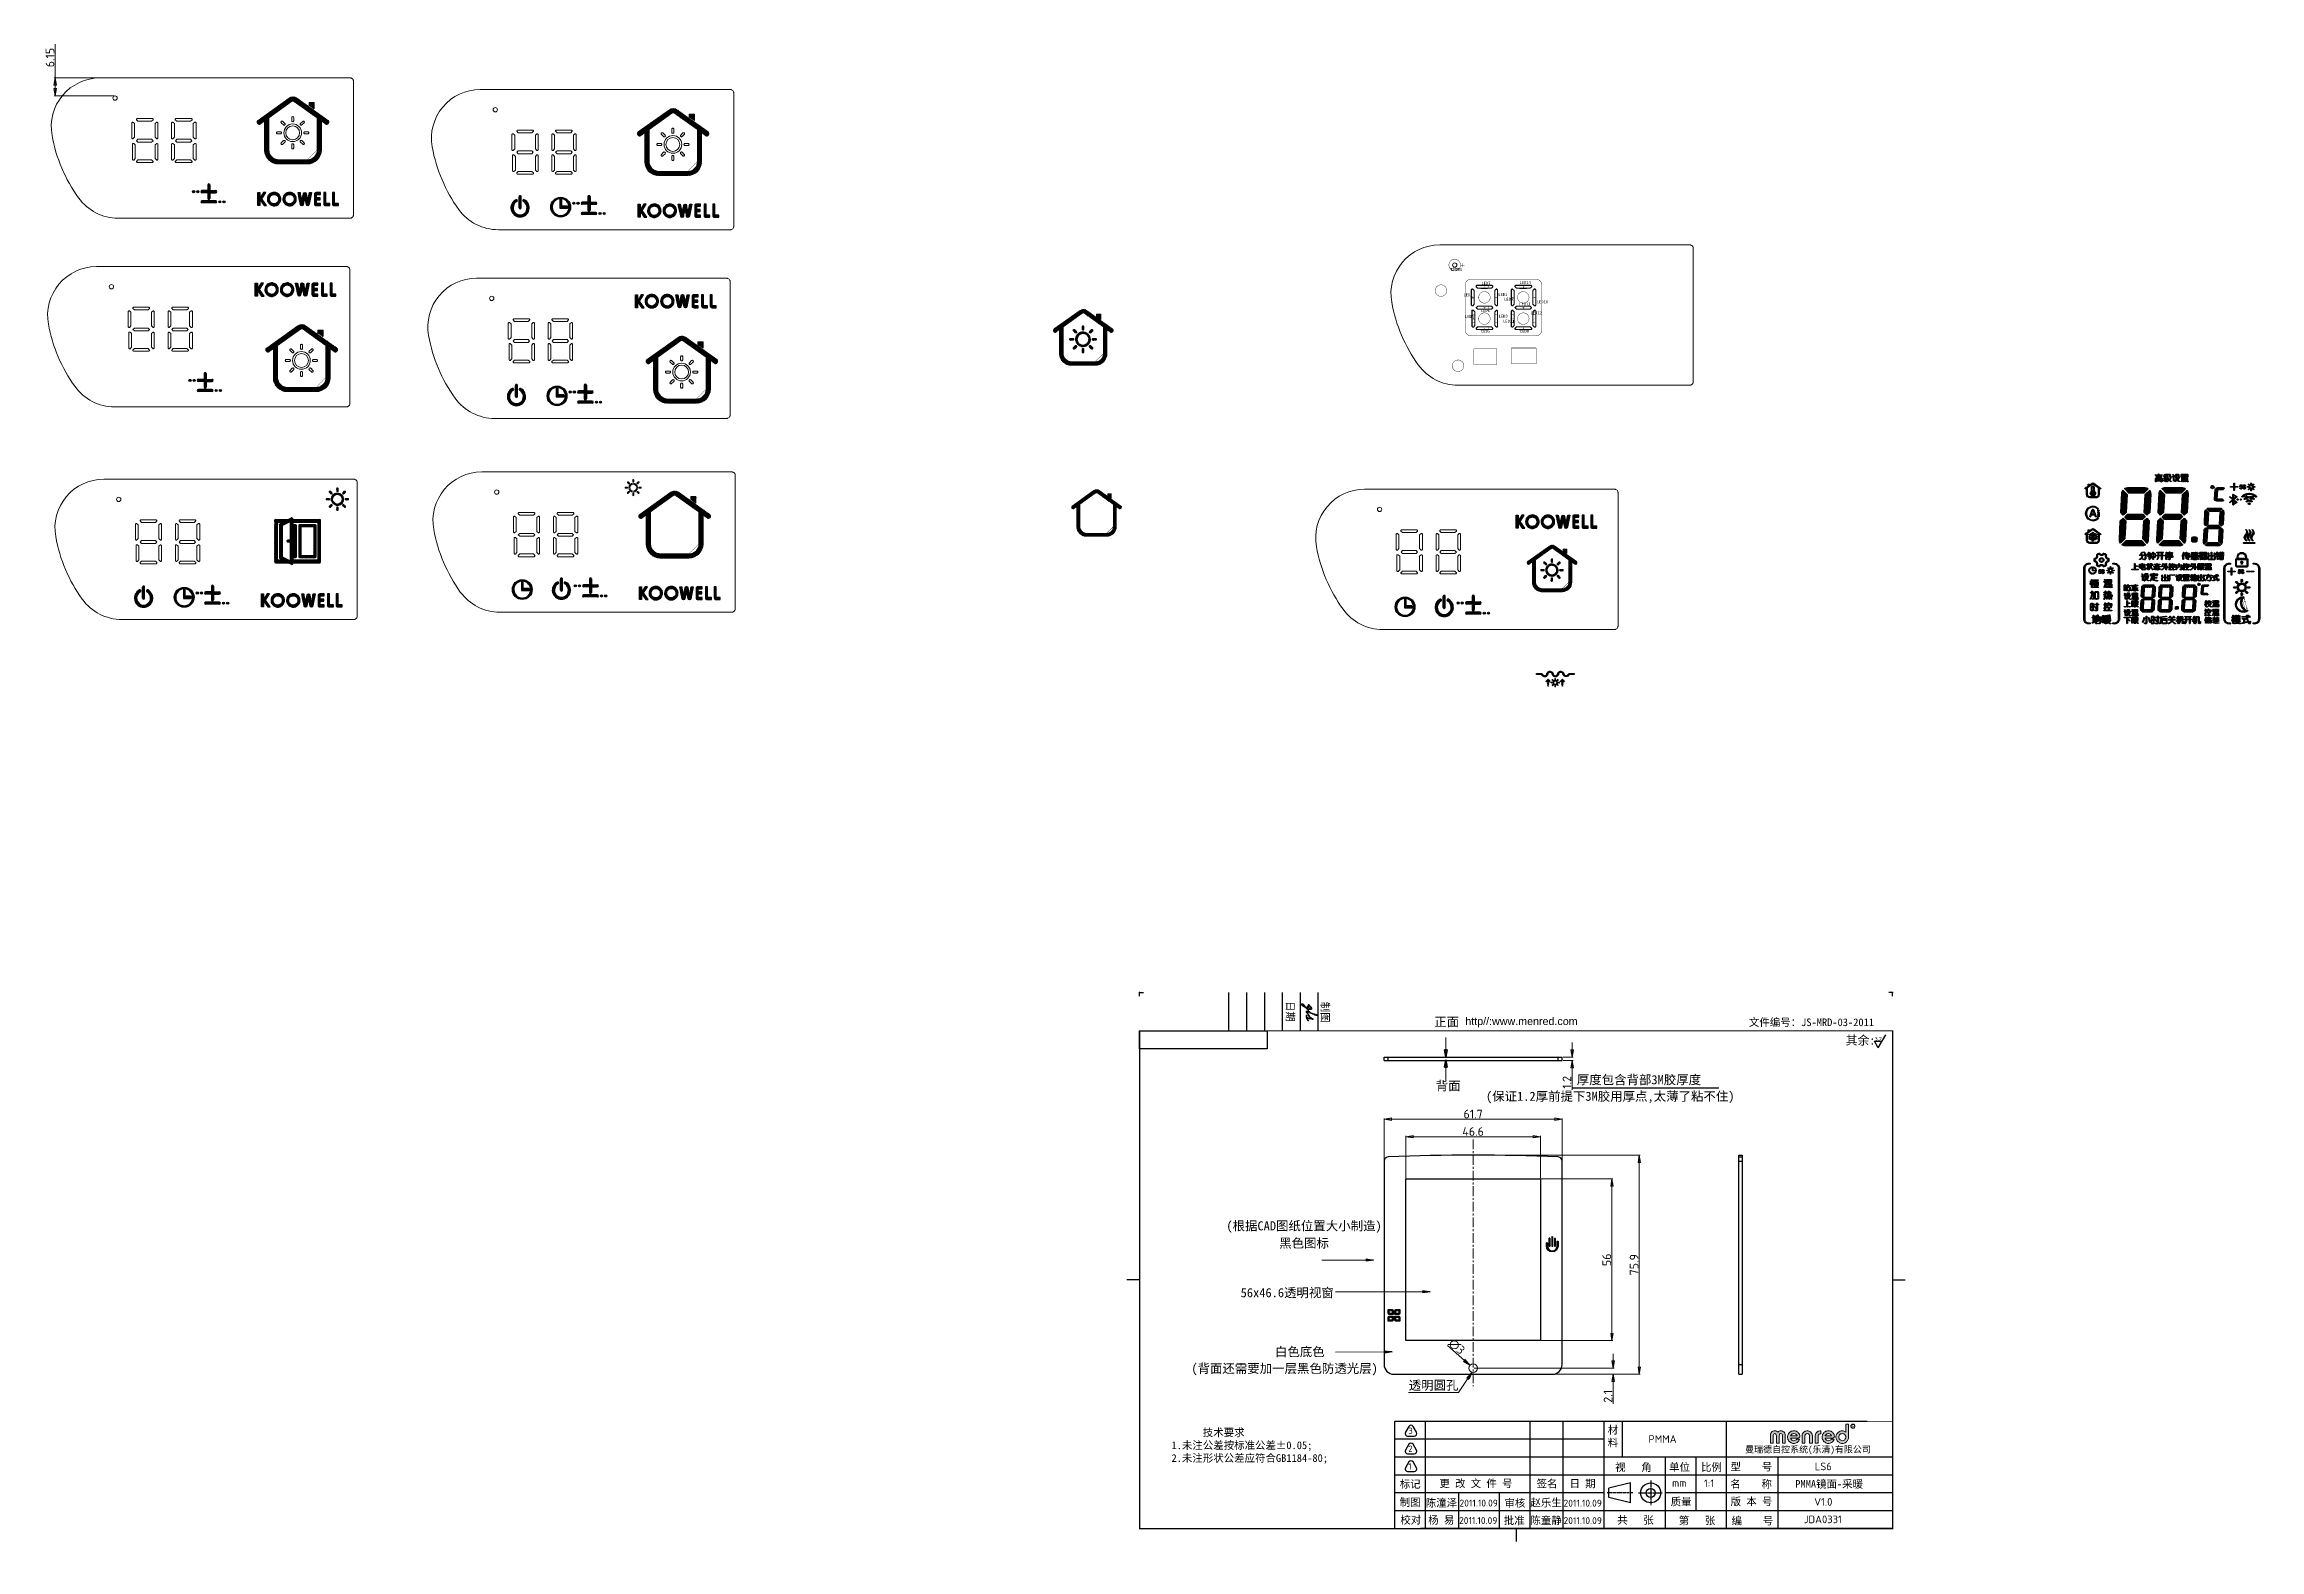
# Model space of a CAD drawing. Header units: inches. Extents: x -244 to 524, y 600 to 1121.
import ezdxf
from ezdxf.enums import TextEntityAlignment as Align

# ---------------------------------------------------------------- set-up
doc = ezdxf.new("R2010")
doc.units = ezdxf.units.IN
doc.linetypes.add('CENTER', pattern=[0.6, 0.375, -0.075, 0.075, -0.075])
for name, color, linetype in [('03___PRT_ALL_CURVES', 7, 'Continuous'), ('DWG', 7, 'Continuous'), ('layer 1', 7, 'Continuous'), ('Note', 7, 'Continuous'), ('TOPOVERLAY', 2, 'Continuous')]:
    doc.layers.add(name, color=color, linetype=linetype)
doc.layers.add('1', color=7, linetype='Continuous', true_color=0xffffff)
doc.layers.add('center', color=1, linetype='CENTER', lineweight=9)
doc.layers.add('cool', color=6, linetype='Continuous', lineweight=9)
doc.styles.add('arial', font='arial.ttf')
doc.styles.add('ROMANC', font='ISOCPEUR.TTF')
doc.styles.add('宋体', font='FANGSONG_GB2312.TTF')
doc.dimstyles.new('LESHENG3.0', dxfattribs={"dimtxt": 3, "dimasz": 2.5, "dimexe": 0.3, "dimexo": 0.3, "dimgap": 0.3, "dimtad": 1, "dimdsep": 46, "dimtxsty": 'ROMANC', "dimblk": 'CLOSED', "dimcen": 0, "dimclrd": 2, "dimclre": 251, "dimclrt": 3, "dimazin": 2, "dimtfac": 1, "dimtofl": 0, "dimtmove": 0, "dimatfit": 3, "dimldrblk": 'CLOSED', "dimfxl": 0, "dimlwd": 9, "dimlwe": 9, "dimarcsym": 0})
pattern_1 = [(45, (-925.397134, 1312.18375), (-0.0245273245, 0.0245273245), [])]

msp = doc.modelspace()

# ---------------------------------------------------------------- texts
at = {"layer": 'Note', "color": 0, "linetype": 'Continuous', "style": '宋体'}
for s, p in [('日期', (188.064, 786.148)), ('制图', (200.155, 785.871))]:
    msp.add_text(s, height=2.6536, rotation=270, dxfattribs=at).set_placement(p, align=Align.MIDDLE)
for s, height, p in [('正面', 3.159, (242.181, 782.478)), ('背面', 3.159, (242.705, 760.469)), ('56x46.6透明视窗', 3.159, (186.926, 688.764)), ('透明圆孔', 3.159, (237.661, 656.657)), ('视   角', 2.6536, (306.897, 628.291)), ('单位', 2.6536, (322.891, 628.379)), ('比例', 2.6536, (333.953, 628.311)), ('型    号', 2.6536, (347.787, 628.469)), ('标记', 2.6536, (229.548, 622.491)), ('更 改 文 件 号', 2.6536, (252.326, 622.692)), ('签名', 2.6536, (276.962, 622.616)), ('日 期', 2.6536, (289.287, 622.616)), ('名    称', 2.6536, (347.689, 622.514)), ('PMMA镜面-采暖', 2.6536, (374.746, 622.514)), ('制图', 2.6536, (229.532, 616.166)), ('陈潼泽', 2.6536, (240.369, 615.971)), ('审核', 2.6536, (265.824, 615.903)), ('赵乐生', 2.6536, (276.641, 616.032)), ('质量', 2.6536, (323.449, 616.356)), ('版 本 号', 2.6536, (347.843, 616.44)), ('校对', 2.6536, (229.747, 610.047)), ('杨 易', 2.6536, (240.307, 610.003)), ('批准', 2.6536, (265.6, 609.861)), ('陈童静', 2.6536, (276.641, 609.88)), ('共   张', 2.6536, (307.618, 609.983)), ('第   张', 2.6536, (328.952, 609.845)), ('编    号', 2.6536, (348.148, 609.758))]:
    msp.add_text(s, height=height, dxfattribs=at).set_placement(p, align=Align.MIDDLE)
msp.add_text('文件编号：JS-MRD-03-2011', height=2.65356, dxfattribs=at).set_placement((346.93, 781.071))
at = {"layer": 'Note', "color": 6, "linetype": 'Continuous', "style": '宋体'}
for s, p in [('厚度包含背部3M胶厚度', (308.822, 762.554)), ('黑色图标', (192.76, 705.94)), ('白色底色', (191.306, 668.313))]:
    msp.add_text(s, height=3.159, dxfattribs=at).set_placement(p, align=Align.MIDDLE)
at = {"layer": 'Note', "color": 1, "linetype": 'Continuous', "style": '宋体'}
for s, p in [('(保证1.2厚前提下3M胶用厚点,太薄了粘不住)', (298.874, 756.585)), ('(根据CAD图纸位置大小制造)', (192.76, 711.692)), ('(背面还需要加一层黑色防透光层)', (186.02, 662.292))]:
    msp.add_text(s, height=3.159, dxfattribs=at).set_placement(p, align=Align.MIDDLE)
at = {"layer": 'Note', "color": 0, "lineweight": -3, "style": 'ROMANC'}
for s, p in [('PMMA', (316.983, 637.99)), ('LS6', (372.715, 628.507)), ('V1.0', (372.715, 616.224)), ('JDA0331', (372.558, 610.159))]:
    msp.add_text(s, height=2.6536, dxfattribs=at).set_placement(p, align=Align.MIDDLE)
at = {"layer": 'Note', "color": 0, "linetype": 'Continuous', "attachment_point": 1}
for s, insert, char_height, width, style in [('http//:www.menred.com', (248.642, 784.101), 2.65356, 33.08971, 'arial'), ('其余:', (380.479, 777.647), 3.0032, 16.0586, '宋体'), ('      技术要求        \\P1.未注公差按标准公差%%P0.05;\\P2.未注形状公差应符合GB1184-80;', (146.826, 641.584), 2.65356, 67.11314, '宋体'), ('材\\P料', (297.999, 642.477), 2.654, 6.19164, '宋体')]:
    msp.add_mtext(s, dxfattribs=dict(at, insert=insert, char_height=char_height, width=width, style=style))
at = {"layer": 'Note', "color": 0, "lineweight": -3, "attachment_point": 1, "line_spacing_factor": 0.45, "style": 'ROMANC'}
for s, insert, char_height, width in [('\\pt6;mm', (320.301, 624.104), 2.6536, 28.30464), ('1:1', (331.363, 623.959), 2.6536, 5.30712), ('2011.10.09', (246.639, 616.995), 2.3882, 4.77641), ('2011.10.09', (282.694, 616.961), 2.3882, 4.77641), ('2011.10.09', (246.475, 610.956), 2.3882, 4.77641), ('2011.10.09', (282.697, 610.921), 2.3882, 4.77641)]:
    msp.add_mtext(s, dxfattribs=dict(at, insert=insert, char_height=char_height, width=width))
at = {"layer": 'TOPOVERLAY'}
for s, p in [('LED50', (243.701, 1042.698)), ('LED7', (254.242, 1037.999)), ('LED14', (267.45, 1038.225)), ('LED2', (248.019, 1033.935)), ('LED6', (253.988, 1028.474)), ('LED1', (260.084, 1034.062)), ('LED9', (262.116, 1032.411)), ('LED13', (267.323, 1030.76)), ('LED10', (273.419, 1031.522)), ('LED4', (248.527, 1026.442)), ('LED5', (254.115, 1021.362)), ('LED3', (260.211, 1026.569)), ('LED11', (261.735, 1024.791)), ('LED8', (267.577, 1021.362)), ('LED12', (271.26, 1027.712))]:
    msp.add_text(s, height=1, dxfattribs=at).set_placement(p)

# ---------------------------------------------------------------- blocks, each defined once
blk = doc.blocks.new('商标')
at = {"layer": 'Note', "lineweight": 5}
h = blk.add_hatch(color=1, dxfattribs=at)
h.paths.add_polyline_path([(52.1, -8.4), (52.1, -2.6), (50.7, -2.6), (50.7, -6.5), (50.6, -6.4), (50.2, -6.2), (49.8, -6), (49.4, -5.9), (48.9, -5.9), (48.8, -5.9), (48.4, -5.9), (47.9, -6.1), (47.9, -6.1), (47.5, -6.3), (47.1, -6.5), (46.8, -6.8), (46.5, -7.2), (46.4, -7.3), (46.2, -7.7), (46, -8.1), (45.9, -8.5), (45.9, -8.9), (45.9, -9.2), (46, -9.6), (46.1, -10), (46.3, -10.4), (46.5, -10.8), (46.8, -11.1), (47, -11.3), (47.4, -11.5), (47.7, -11.8), (48.1, -11.9), (48.6, -12), (49, -12), (49.1, -12), (49.5, -12), (49.9, -11.9), (50.4, -11.7), (50.6, -11.6), (51, -11.3), (51.3, -11), (51.6, -10.7), (51.6, -10.6), (51.8, -10.2), (52, -9.7), (52, -9.4), (52, -8.9)])
h.paths.add_polyline_path([(49.5, -10.6), (49, -10.7), (48.7, -10.6), (48.3, -10.5), (47.9, -10.2), (47.8, -10.1), (47.5, -9.8), (47.3, -9.4), (47.3, -8.9), (47.3, -8.6), (47.5, -8.2), (47.7, -7.8), (47.8, -7.7), (48.2, -7.4), (48.6, -7.3), (49, -7.2), (49.4, -7.3), (49.8, -7.4), (50.2, -7.7), (50.3, -7.8), (50.5, -8.1), (50.7, -8.5), (50.7, -9), (50.7, -9.4), (50.5, -9.8), (50.3, -10.1), (50.2, -10.2), (49.9, -10.5)], flags=16)
h.paths.add_polyline_path([(42.7, -5.9), (42.2, -5.9), (41.8, -5.9), (41.4, -6), (40.9, -6.1), (40.6, -6.4), (40.2, -6.6), (39.9, -6.9), (39.6, -7.3), (39.4, -7.7), (39.3, -8.1), (39.2, -8.5), (39.1, -8.9), (39.2, -9.3), (39.2, -9.7), (39.4, -10.1), (39.6, -10.5), (39.8, -10.9), (40.1, -11.2), (40.2, -11.2), (40.6, -11.5), (40.9, -11.7), (41.3, -11.9), (41.8, -12), (42.2, -12), (42.6, -12), (43, -11.9), (43.4, -11.8), (43.8, -11.6), (44.2, -11.3), (44.5, -11), (44.6, -10.8), (44.9, -10.4), (45.1, -10), (43.6, -10), (43.4, -10.2), (43.1, -10.5), (42.7, -10.6), (42.2, -10.7), (42.1, -10.7), (41.6, -10.6), (41.2, -10.4), (41.1, -10.3), (40.8, -9.9), (40.6, -9.5), (43.7, -9.5), (44, -9.5), (44.4, -9.5), (44.4, -9.5), (44.8, -9.3), (44.9, -9.2), (45.1, -8.9), (45.2, -8.5), (45.1, -8.1), (45, -7.6), (44.9, -7.5), (44.7, -7.1), (44.4, -6.8), (44.2, -6.6), (43.9, -6.4), (43.5, -6.1), (43.1, -6)])
h.paths.add_polyline_path([(41.8, -7.3), (42.2, -7.2), (42.4, -7.2), (42.8, -7.3), (43.2, -7.5), (43.3, -7.6), (43.6, -7.9), (43.8, -8.3), (40.6, -8.3), (40.7, -8.2), (40.9, -7.8), (41.3, -7.5), (41.4, -7.4)], flags=16)
h.paths.add_polyline_path([(38.5, -5.9), (38.2, -5.9), (38.1, -5.9), (37.6, -6), (37.2, -6.1), (36.8, -6.3), (36.5, -6.5), (36.3, -6.7), (36.1, -7.1), (35.9, -7.5), (35.9, -7.9), (35.8, -8.4), (35.8, -11.9), (37.2, -11.9), (37.2, -8.8), (37.2, -8.4), (37.3, -7.9), (37.5, -7.6), (37.6, -7.5), (38, -7.3), (38.5, -7.3)])
h.paths.add_polyline_path([(32.3, -5.9), (31.9, -5.9), (31.6, -5.9), (31.2, -6), (30.8, -6.1), (30.6, -6.2), (30.2, -6.5), (29.9, -6.8), (29.8, -6.9), (29.6, -7.2), (29.4, -7.6), (29.4, -8.1), (29.3, -8.6), (29.3, -11.9), (30.7, -11.9), (30.7, -9), (30.7, -8.5), (30.8, -8), (30.9, -7.7), (31, -7.6), (31.3, -7.4), (31.4, -7.3), (31.9, -7.2), (32, -7.2), (32.4, -7.4), (32.5, -7.4), (32.8, -7.7), (32.8, -7.7), (32.9, -8), (33, -8.5), (33, -9), (33, -11.9), (34.4, -11.9), (34.4, -8.6), (34.4, -8.4), (34.3, -7.9), (34.2, -7.6), (34.2, -7.6), (34.1, -7.2), (33.8, -6.8), (33.8, -6.8), (33.5, -6.4), (33.1, -6.2), (32.7, -6)])
h.paths.add_polyline_path([(25.7, -5.9), (25.3, -5.9), (24.8, -5.9), (24.4, -6), (24, -6.1), (23.6, -6.4), (23.3, -6.6), (23, -6.9), (22.7, -7.3), (22.5, -7.7), (22.3, -8.1), (22.2, -8.5), (22.2, -8.9), (22.2, -9.3), (22.3, -9.7), (22.4, -10.1), (22.6, -10.5), (22.9, -10.9), (23.2, -11.2), (23.3, -11.2), (23.6, -11.5), (24, -11.7), (24.4, -11.9), (24.8, -12), (25.3, -12), (25.6, -12), (26.1, -11.9), (26.5, -11.8), (26.9, -11.6), (27.2, -11.3), (27.5, -11), (27.7, -10.8), (27.9, -10.4), (28.1, -10), (26.7, -10), (26.5, -10.2), (26.1, -10.5), (25.7, -10.6), (25.3, -10.7), (25.1, -10.7), (24.7, -10.6), (24.3, -10.4), (24.2, -10.3), (23.9, -9.9), (23.7, -9.5), (26.7, -9.5), (27.1, -9.5), (27.4, -9.5), (27.4, -9.5), (27.8, -9.3), (27.9, -9.2), (28.2, -8.9), (28.2, -8.5), (28.2, -8.1), (28, -7.6), (28, -7.5), (27.7, -7.1), (27.4, -6.8), (27.3, -6.6), (26.9, -6.4), (26.6, -6.1), (26.2, -6)])
h.paths.add_polyline_path([(24.8, -7.3), (25.3, -7.2), (25.5, -7.2), (25.9, -7.3), (26.3, -7.5), (26.4, -7.6), (26.7, -7.9), (26.9, -8.3), (23.7, -8.3), (23.8, -8.2), (24, -7.8), (24.3, -7.5), (24.4, -7.4)], flags=16)
h.paths.add_polyline_path([(16.4, -5.9), (15.9, -5.9), (15.5, -5.9), (15.1, -6), (14.7, -6.2), (14.4, -6.5), (14.2, -6.8), (14, -7), (13.9, -7.5), (13.9, -7.5), (13.8, -7.9), (13.8, -8.4), (13.8, -11.9), (15.2, -11.9), (15.2, -8.2), (15.2, -7.9), (15.3, -7.5), (15.6, -7.3), (16, -7.2), (16.3, -7.3), (16.5, -7.5), (16.7, -7.8), (16.8, -8.3), (16.8, -11.9), (18.1, -11.9), (18.1, -8.3), (18.2, -7.9), (18.3, -7.5), (18.5, -7.3), (18.9, -7.2), (19.2, -7.3), (19.5, -7.5), (19.7, -7.8), (19.7, -8.3), (19.7, -11.9), (21.1, -11.9), (21.1, -8.3), (21.1, -7.9), (21, -7.5), (20.9, -7.1), (20.8, -7), (20.6, -6.6), (20.3, -6.3), (20.2, -6.3), (19.8, -6), (19.4, -5.9), (18.9, -5.9), (18.6, -5.9), (18.1, -6), (17.8, -6.2), (17.4, -6.5), (17.2, -6.3), (16.8, -6)])
h = blk.add_hatch(color=1, dxfattribs=at)
h.paths.add_polyline_path([(55.2, -3.6, 1), (53.2, -3.6, 1)])
h.paths.add_polyline_path([(55.1, -3.6, -1), (53.3, -3.6, -1)], flags=16)
at = {"layer": 'Note', "color": 1, "lineweight": 5}
for p, q in [((13.9, -7.5), (13.8, -7.9)), ((13.8, -7.9), (13.8, -8.4)), ((13.8, -8.4), (13.8, -11.9)), ((14, -7), (13.9, -7.5)), ((13.9, -7.5), (13.9, -7.5)), ((14.2, -6.8), (14, -7)), ((14.4, -6.5), (14.2, -6.8)), ((14.7, -6.2), (14.4, -6.5)), ((15.1, -6), (14.7, -6.2)), ((15.5, -5.9), (15.1, -6)), ((15.2, -7.9), (15.3, -7.5)), ((15.2, -8.2), (15.2, -7.9)), ((15.2, -11.9), (15.2, -8.2)), ((15.3, -7.5), (15.6, -7.3)), ((15.9, -5.9), (15.5, -5.9)), ((15.6, -7.3), (16, -7.2)), ((16.4, -5.9), (15.9, -5.9)), ((16, -7.2), (16.3, -7.3)), ((16.3, -7.3), (16.5, -7.5)), ((16.8, -6), (16.4, -5.9)), ((16.5, -7.5), (16.7, -7.8)), ((16.7, -7.8), (16.8, -8.3)), ((17.2, -6.3), (16.8, -6)), ((16.8, -8.3), (16.8, -11.9)), ((17.4, -6.5), (17.2, -6.3)), ((17.8, -6.2), (17.4, -6.5)), ((18.1, -6), (17.8, -6.2)), ((18.6, -5.9), (18.1, -6)), ((18.1, -8.3), (18.2, -7.9)), ((18.1, -11.9), (18.1, -8.3)), ((18.2, -7.9), (18.3, -7.5)), ((18.3, -7.5), (18.5, -7.3)), ((18.5, -7.3), (18.9, -7.2)), ((18.9, -5.9), (18.6, -5.9)), ((19.4, -5.9), (18.9, -5.9)), ((18.9, -7.2), (19.2, -7.3)), ((19.2, -7.3), (19.5, -7.5)), ((19.8, -6), (19.4, -5.9)), ((19.5, -7.5), (19.7, -7.8)), ((19.7, -7.8), (19.7, -8.3)), ((19.7, -8.3), (19.7, -11.9)), ((20.2, -6.3), (19.8, -6)), ((20.3, -6.3), (20.2, -6.3)), ((20.6, -6.6), (20.3, -6.3)), ((20.8, -7), (20.6, -6.6)), ((20.9, -7.1), (20.8, -7)), ((21, -7.5), (20.9, -7.1)), ((21.1, -7.9), (21, -7.5)), ((21.1, -8.3), (21.1, -7.9)), ((21.1, -11.9), (21.1, -8.3)), ((22.3, -8.1), (22.2, -8.5)), ((22.2, -8.5), (22.2, -8.9)), ((22.2, -8.9), (22.2, -9.3)), ((22.2, -9.3), (22.3, -9.7)), ((22.5, -7.7), (22.3, -8.1)), ((22.3, -9.7), (22.4, -10.1)), ((22.4, -10.1), (22.6, -10.5)), ((22.7, -7.3), (22.5, -7.7)), ((22.6, -10.5), (22.9, -10.9)), ((23, -6.9), (22.7, -7.3)), ((23.3, -6.6), (23, -6.9)), ((23.6, -6.4), (23.3, -6.6)), ((24, -6.1), (23.6, -6.4)), ((23.7, -8.3), (23.8, -8.2)), ((26.9, -8.3), (23.7, -8.3)), ((23.7, -9.5), (26.7, -9.5)), ((23.9, -9.9), (23.7, -9.5)), ((23.8, -8.2), (24, -7.8)), ((24.2, -10.3), (23.9, -9.9)), ((24.4, -6), (24, -6.1)), ((24, -7.8), (24.3, -7.5)), ((24.3, -10.4), (24.2, -10.3)), ((24.3, -7.5), (24.4, -7.4)), ((24.7, -10.6), (24.3, -10.4)), ((24.8, -5.9), (24.4, -6)), ((24.4, -7.4), (24.8, -7.3)), ((25.1, -10.7), (24.7, -10.6)), ((25.3, -5.9), (24.8, -5.9)), ((24.8, -7.3), (25.3, -7.2)), ((25.3, -10.7), (25.1, -10.7)), ((25.7, -5.9), (25.3, -5.9)), ((25.3, -7.2), (25.5, -7.2)), ((25.7, -10.6), (25.3, -10.7)), ((25.5, -7.2), (25.9, -7.3)), ((26.2, -6), (25.7, -5.9)), ((26.1, -10.5), (25.7, -10.6)), ((25.9, -7.3), (26.3, -7.5)), ((26.5, -10.2), (26.1, -10.5)), ((26.6, -6.1), (26.2, -6)), ((26.3, -7.5), (26.4, -7.6)), ((26.4, -7.6), (26.7, -7.9)), ((26.7, -10), (26.5, -10.2)), ((26.9, -6.4), (26.6, -6.1)), ((26.7, -7.9), (26.9, -8.3)), ((26.7, -9.5), (27.1, -9.5)), ((28.1, -10), (26.7, -10)), ((27.3, -6.6), (26.9, -6.4)), ((27.1, -9.5), (27.4, -9.5)), ((27.4, -6.8), (27.3, -6.6)), ((27.7, -7.1), (27.4, -6.8)), ((27.4, -9.5), (27.8, -9.3)), ((27.4, -9.5), (27.4, -9.5)), ((27.5, -11), (27.7, -10.8)), ((28, -7.5), (27.7, -7.1)), ((27.7, -10.8), (27.9, -10.4)), ((27.8, -9.3), (27.9, -9.2)), ((27.9, -9.2), (28.2, -8.9)), ((27.9, -10.4), (28.1, -10)), ((28, -7.6), (28, -7.5)), ((28.2, -8.1), (28, -7.6)), ((28.2, -8.5), (28.2, -8.1)), ((28.2, -8.9), (28.2, -8.5)), ((29.4, -8.1), (29.3, -8.6)), ((29.3, -8.6), (29.3, -11.9)), ((29.6, -7.2), (29.4, -7.6)), ((29.4, -7.6), (29.4, -8.1)), ((29.8, -6.9), (29.6, -7.2)), ((29.9, -6.8), (29.8, -6.9)), ((30.2, -6.5), (29.9, -6.8)), ((30.6, -6.2), (30.2, -6.5)), ((30.8, -6.1), (30.6, -6.2)), ((30.7, -8.5), (30.8, -8)), ((30.7, -9), (30.7, -8.5)), ((30.7, -11.9), (30.7, -9)), ((31.2, -6), (30.8, -6.1)), ((30.8, -8), (30.9, -7.7)), ((30.9, -7.7), (31, -7.6)), ((31, -7.6), (31.3, -7.4)), ((31.6, -5.9), (31.2, -6)), ((31.3, -7.4), (31.4, -7.3)), ((31.4, -7.3), (31.9, -7.2)), ((31.9, -5.9), (31.6, -5.9)), ((32.3, -5.9), (31.9, -5.9)), ((31.9, -7.2), (32, -7.2)), ((32, -7.2), (32.4, -7.4)), ((32.7, -6), (32.3, -5.9)), ((32.4, -7.4), (32.5, -7.4)), ((32.5, -7.4), (32.8, -7.7)), ((33.1, -6.2), (32.7, -6)), ((32.8, -7.7), (32.9, -8)), ((32.8, -7.7), (32.8, -7.7)), ((32.9, -8), (33, -8.5)), ((33, -8.5), (33, -9)), ((33, -9), (33, -11.9)), ((33.5, -6.4), (33.1, -6.2)), ((33.8, -6.8), (33.5, -6.4)), ((33.8, -6.8), (33.8, -6.8)), ((34.1, -7.2), (33.8, -6.8)), ((34.2, -7.6), (34.1, -7.2)), ((34.2, -7.6), (34.2, -7.6)), ((34.3, -7.9), (34.2, -7.6)), ((34.4, -8.4), (34.3, -7.9)), ((34.4, -8.6), (34.4, -8.4)), ((34.4, -11.9), (34.4, -8.6)), ((35.9, -7.9), (35.8, -8.4)), ((35.8, -8.4), (35.8, -11.9)), ((36.1, -7.1), (35.9, -7.5)), ((35.9, -7.5), (35.9, -7.9)), ((36.3, -6.7), (36.1, -7.1)), ((36.5, -6.5), (36.3, -6.7)), ((36.8, -6.3), (36.5, -6.5)), ((37.2, -6.1), (36.8, -6.3)), ((37.6, -6), (37.2, -6.1)), ((37.2, -8.4), (37.3, -7.9)), ((37.2, -8.8), (37.2, -8.4)), ((37.2, -11.9), (37.2, -8.8)), ((37.3, -7.9), (37.5, -7.6)), ((37.5, -7.6), (37.6, -7.5)), ((38.1, -5.9), (37.6, -6)), ((37.6, -7.5), (38, -7.3)), ((38, -7.3), (38.5, -7.3)), ((38.2, -5.9), (38.1, -5.9)), ((38.5, -5.9), (38.2, -5.9)), ((38.5, -7.3), (38.5, -5.9)), ((39.2, -8.5), (39.1, -8.9)), ((39.1, -8.9), (39.2, -9.3)), ((39.3, -8.1), (39.2, -8.5)), ((39.2, -9.3), (39.2, -9.7)), ((39.2, -9.7), (39.4, -10.1)), ((39.4, -7.7), (39.3, -8.1)), ((39.6, -7.3), (39.4, -7.7)), ((39.4, -10.1), (39.6, -10.5)), ((39.9, -6.9), (39.6, -7.3)), ((39.6, -10.5), (39.8, -10.9)), ((40.2, -6.6), (39.9, -6.9)), ((40.6, -6.4), (40.2, -6.6)), ((40.9, -6.1), (40.6, -6.4)), ((40.6, -8.3), (40.7, -8.2)), ((43.8, -8.3), (40.6, -8.3)), ((40.6, -9.5), (43.7, -9.5)), ((40.8, -9.9), (40.6, -9.5)), ((40.7, -8.2), (40.9, -7.8)), ((41.1, -10.3), (40.8, -9.9)), ((41.4, -6), (40.9, -6.1)), ((40.9, -7.8), (41.3, -7.5)), ((41.2, -10.4), (41.1, -10.3)), ((41.6, -10.6), (41.2, -10.4)), ((41.3, -7.5), (41.4, -7.4)), ((41.8, -5.9), (41.4, -6)), ((41.4, -7.4), (41.8, -7.3)), ((42.1, -10.7), (41.6, -10.6)), ((42.2, -5.9), (41.8, -5.9)), ((41.8, -7.3), (42.2, -7.2)), ((42.2, -10.7), (42.1, -10.7)), ((42.7, -5.9), (42.2, -5.9)), ((42.2, -7.2), (42.4, -7.2)), ((42.7, -10.6), (42.2, -10.7)), ((42.4, -7.2), (42.8, -7.3)), ((43.1, -6), (42.7, -5.9)), ((43.1, -10.5), (42.7, -10.6)), ((42.8, -7.3), (43.2, -7.5)), ((43.5, -6.1), (43.1, -6)), ((43.4, -10.2), (43.1, -10.5)), ((43.2, -7.5), (43.3, -7.6)), ((43.3, -7.6), (43.6, -7.9)), ((43.6, -10), (43.4, -10.2)), ((43.9, -6.4), (43.5, -6.1)), ((43.6, -7.9), (43.8, -8.3)), ((45.1, -10), (43.6, -10)), ((43.7, -9.5), (44, -9.5)), ((44.2, -6.6), (43.9, -6.4)), ((44, -9.5), (44.4, -9.5)), ((44.4, -6.8), (44.2, -6.6)), ((44.7, -7.1), (44.4, -6.8)), ((44.4, -9.5), (44.8, -9.3)), ((44.4, -9.5), (44.4, -9.5)), ((44.5, -11), (44.6, -10.8)), ((44.6, -10.8), (44.9, -10.4)), ((44.9, -7.5), (44.7, -7.1)), ((44.8, -9.3), (44.9, -9.2)), ((45, -7.6), (44.9, -7.5)), ((44.9, -9.2), (45.1, -8.9)), ((44.9, -10.4), (45.1, -10)), ((45.1, -8.1), (45, -7.6)), ((45.2, -8.5), (45.1, -8.1)), ((45.1, -8.9), (45.2, -8.5)), ((46, -8.1), (45.9, -8.5)), ((45.9, -8.5), (45.9, -8.9)), ((45.9, -8.9), (45.9, -9.2)), ((45.9, -9.2), (46, -9.6)), ((46.2, -7.7), (46, -8.1)), ((46, -9.6), (46.1, -10)), ((46.1, -10), (46.3, -10.4)), ((46.4, -7.3), (46.2, -7.7)), ((46.3, -10.4), (46.5, -10.8)), ((46.5, -7.2), (46.4, -7.3)), ((46.8, -6.8), (46.5, -7.2)), ((46.5, -10.8), (46.8, -11.1)), ((47.1, -6.5), (46.8, -6.8)), ((47.5, -6.3), (47.1, -6.5)), ((47.3, -8.6), (47.5, -8.2)), ((47.3, -8.9), (47.3, -8.6)), ((47.3, -9.4), (47.3, -8.9)), ((47.5, -9.8), (47.3, -9.4)), ((47.9, -6.1), (47.5, -6.3)), ((47.5, -8.2), (47.7, -7.8)), ((47.8, -10.1), (47.5, -9.8)), ((47.7, -7.8), (47.8, -7.7)), ((47.8, -7.7), (48.2, -7.4)), ((47.9, -10.2), (47.8, -10.1)), ((48.4, -5.9), (47.9, -6.1)), ((47.9, -6.1), (47.9, -6.1)), ((48.3, -10.5), (47.9, -10.2)), ((48.2, -7.4), (48.6, -7.3)), ((48.7, -10.6), (48.3, -10.5)), ((48.8, -5.9), (48.4, -5.9)), ((48.6, -7.3), (49, -7.2)), ((49, -10.7), (48.7, -10.6)), ((48.9, -5.9), (48.8, -5.9)), ((49.4, -5.9), (48.9, -5.9)), ((49, -7.2), (49.4, -7.3)), ((49.5, -10.6), (49, -10.7)), ((49.8, -6), (49.4, -5.9)), ((49.4, -7.3), (49.8, -7.4)), ((49.9, -10.5), (49.5, -10.6)), ((50.2, -6.2), (49.8, -6)), ((49.8, -7.4), (50.2, -7.7)), ((50.2, -10.2), (49.9, -10.5)), ((50.6, -6.4), (50.2, -6.2)), ((50.2, -7.7), (50.3, -7.8)), ((50.3, -10.1), (50.2, -10.2)), ((50.3, -7.8), (50.5, -8.1)), ((50.5, -9.8), (50.3, -10.1)), ((50.5, -8.1), (50.7, -8.5)), ((50.7, -9.4), (50.5, -9.8)), ((50.7, -6.5), (50.6, -6.4)), ((50.7, -2.6), (50.7, -6.5)), ((52.1, -2.6), (50.7, -2.6)), ((50.7, -8.5), (50.7, -9)), ((50.7, -9), (50.7, -9.4)), ((51.3, -11), (51.6, -10.7)), ((51.6, -10.6), (51.8, -10.2)), ((51.6, -10.7), (51.6, -10.6)), ((51.8, -10.2), (52, -9.7)), ((52, -8.9), (52.1, -8.4)), ((52, -9.4), (52, -8.9)), ((52, -9.7), (52, -9.4)), ((52, -9.7), (52, -9.7)), ((52.1, -8.4), (52.1, -2.6)), ((13.8, -11.9), (15.2, -11.9)), ((16.8, -11.9), (18.1, -11.9)), ((19.7, -11.9), (21.1, -11.9)), ((22.9, -10.9), (23.2, -11.2)), ((23.2, -11.2), (23.3, -11.2)), ((23.3, -11.2), (23.6, -11.5)), ((23.6, -11.5), (24, -11.7)), ((24, -11.7), (24.4, -11.9)), ((24.4, -11.9), (24.8, -12)), ((24.8, -12), (25.3, -12)), ((25.3, -12), (25.6, -12)), ((25.6, -12), (26.1, -11.9)), ((26.1, -11.9), (26.5, -11.8)), ((26.5, -11.8), (26.9, -11.6)), ((26.9, -11.6), (27.2, -11.3)), ((27.2, -11.3), (27.5, -11)), ((29.3, -11.9), (30.7, -11.9)), ((33, -11.9), (34.4, -11.9)), ((35.8, -11.9), (37.2, -11.9)), ((39.8, -10.9), (40.1, -11.2)), ((40.1, -11.2), (40.2, -11.2)), ((40.2, -11.2), (40.6, -11.5)), ((40.6, -11.5), (40.9, -11.7)), ((40.9, -11.7), (41.3, -11.9)), ((41.3, -11.9), (41.8, -12)), ((41.8, -12), (42.2, -12)), ((42.2, -12), (42.6, -12)), ((42.6, -12), (43, -11.9)), ((43, -11.9), (43.4, -11.8)), ((43.4, -11.8), (43.8, -11.6)), ((43.8, -11.6), (44.2, -11.3)), ((44.2, -11.3), (44.5, -11)), ((46.8, -11.1), (47, -11.3)), ((47, -11.3), (47.4, -11.5)), ((47.4, -11.5), (47.7, -11.8)), ((47.7, -11.8), (48.1, -11.9)), ((48.1, -11.9), (48.6, -12)), ((48.6, -12), (49, -12)), ((49, -12), (49.1, -12)), ((49.1, -12), (49.5, -12)), ((49.5, -12), (49.9, -11.9)), ((49.9, -11.9), (50.4, -11.7)), ((50.4, -11.7), (50.6, -11.6)), ((50.6, -11.6), (51, -11.3)), ((51, -11.3), (51.3, -11))]:
    blk.add_line(p, q, dxfattribs=at)
for radius in [1.01, 0.902]:
    blk.add_circle((54.2, -3.6), radius, dxfattribs=at)
at = {"layer": 'Note', "color": 1, "lineweight": 5, "insert": (53.7, -2.9), "char_height": 1.36, "width": 4.538, "attachment_point": 1, "style": 'arial'}
blk.add_mtext('R', dxfattribs=at)
at = {"layer": 'Note', "lineweight": 5, "insert": (1.4, -13.4), "char_height": 3.15, "width": 130.793, "attachment_point": 1, "style": '宋体'}
blk.add_mtext('曼瑞德自控系统(乐清)有限公司', dxfattribs=at)
blk = doc.blocks.new('标记')
at = {"layer": 'Note', "const_width": 0.3}
blk.add_lwpolyline([(0, -4.25), (1.3, -4.25, 0.57735), (2.16, -2.75), (0.87, -0.5, 0.57735), (-0.87, -0.5), (-2.16, -2.75, 0.57735), (-1.3, -4.25), (0, -4.25)], format="xyb", dxfattribs=at)
at = {"layer": 'Note'}
blk.add_lwpolyline([(2.16, -2.75), (0.87, -0.5, 0.57735), (-0.87, -0.5), (-2.16, -2.75, 0.57735), (-1.3, -4.25), (1.3, -4.25, 0.57735)], format="xyb", close=True, dxfattribs=at)
at = {"layer": 'Note', "style": 'ROMANC'}
blk.add_attdef('1', (-1.05, -3.48), '', height=2.5, dxfattribs=at)
blk = doc.blocks.new('S3.2')
at = {"layer": 'Note', "color": 0}
for p, q in [((-1.47, 2.55), (1.47, 2.55)), ((0, 0), (-1.47, 2.55)), ((0, 0), (2.95, 5.11))]:
    blk.add_line(p, q, dxfattribs=at)
at = {"layer": 'Note', "style": 'ROMANC'}
blk.add_attdef('3.2', text='', height=1.5, dxfattribs=at).set_placement((0, 2.72), align=Align.CENTER)
blk = doc.blocks.new('zls')
at = {"lineweight": 5}
for points in [[(-6, 14), (-6, 11), (-8, 9), (-11, 6), (-14, 3), (-18, -1), (-19, -2), (-20, -5), (-21, -7), (-22, -9), (-23, -10), (-24, -12), (-25, -14), (-26, -15), (-27, -17), (-28, -18), (-29, -19), (-30, -20), (-31, -21), (-32, -21), (-33, -22), (-34, -22), (-35, -22), (-35, -22), (-36, -22), (-36, -22), (-37, -21), (-37, -21), (-37, -20), (-38, -20), (-38, -19), (-38, -18), (-37, -18), (-37, -17), (-37, -16), (-36, -15), (-35, -14), (-34, -13), (-33, -11), (-32, -10), (-31, -9), (-30, -8), (-28, -6), (-25, -4), (-22, -1), (-21, 0), (-21, 1), (-21, 2), (-20, 3), (-20, 4), (-20, 5), (-20, 6), (-20, 7), (-20, 7), (-20, 8), (-20, 8), (-20, 8), (-21, 9), (-21, 9), (-21, 9), (-21, 10), (-23, 9), (-24, 8), (-25, 8), (-25, 8), (-25, 8), (-26, 8), (-26, 8), (-27, 8), (-27, 8), (-27, 8), (-28, 9), (-28, 9), (-28, 9), (-28, 10), (-28, 10), (-28, 11), (-27, 11), (-27, 12), (-26, 12), (-25, 13), (-24, 13), (-23, 13), (-23, 13), (-23, 13), (-22, 13), (-21, 13), (-19, 14), (-18, 15), (-16, 16), (-15, 18), (-15, 18), (-14, 19), (-14, 20), (-14, 20), (-13, 21), (-13, 21), (-13, 22), (-13, 23), (-13, 23), (-13, 24), (-14, 24), (-14, 25), (-14, 25), (-15, 25), (-16, 25), (-16, 25), (-17, 25), (-17, 25), (-18, 25), (-19, 24), (-20, 23), (-21, 22), (-23, 21), (-24, 20), (-27, 17), (-29, 14), (-32, 12), (-34, 10), (-34, 13), (-32, 15), (-30, 17), (-28, 19), (-26, 21), (-24, 23), (-22, 24), (-21, 26), (-20, 27), (-18, 27), (-17, 28), (-17, 28), (-16, 28), (-16, 28), (-16, 28), (-15, 28), (-14, 28), (-14, 28), (-13, 28), (-13, 28), (-12, 28), (-12, 27), (-11, 27), (-11, 26), (-11, 26), (-10, 26), (-10, 25), (-10, 25), (-10, 24), (-10, 24), (-10, 23), (-10, 22), (-10, 22), (-10, 21), (-10, 20), (-11, 19), (-11, 18), (-12, 18), (-12, 17), (-13, 16), (-14, 15), (-14, 15), (-15, 14), (-16, 13), (-17, 13), (-18, 12), (-19, 11), (-19, 11), (-18, 10), (-18, 10), (-18, 9), (-17, 9), (-17, 8), (-17, 8), (-17, 7), (-17, 6), (-17, 5), (-17, 4), (-18, 3), (-16, 4), (-15, 5), (-14, 7), (-12, 8), (-11, 10), (-9, 11), (-8, 12), (-6, 14)], [(17, 14), (17, 11), (16, 10), (15, 10), (14, 9), (13, 8), (11, 6), (8, 5), (6, 3), (5, 2), (3, 1), (2, 1), (1, 0), (1, 0), (0, 0), (0, 0), (-1, 0), (-1, 1), (-1, 1), (-1, 1), (-2, 2), (-2, 2), (-2, 3), (-1, 4), (-1, 5), (-1, 5), (-1, 6), (0, 7), (2, 15), (2, 14), (1, 13), (0, 13), (0, 12), (-1, 12), (-2, 11), (-3, 10), (-3, 10), (-3, 13), (-2, 14), (0, 15), (1, 17), (2, 18), (3, 19), (4, 20), (4, 20), (5, 21), (16, 52), (17, 54), (17, 55), (18, 56), (18, 56), (18, 56), (19, 57), (19, 57), (19, 57), (20, 57), (20, 57), (20, 57), (20, 56), (21, 56), (21, 56), (21, 56), (21, 55), (21, 55), (21, 54), (20, 52), (20, 51), (19, 49), (19, 48), (18, 46), (18, 44), (17, 42), (16, 40), (15, 38), (14, 35), (13, 33), (12, 32), (12, 31), (12, 31), (3, 6), (3, 6), (3, 5), (3, 5), (3, 5), (3, 5), (3, 5), (3, 4), (3, 4), (4, 4), (5, 5), (6, 6), (7, 7), (9, 8), (11, 10), (14, 12), (17, 14)], [(47, 14), (47, 11), (44, 8), (41, 6), (39, 5), (37, 4), (35, 3), (33, 2), (32, 2), (30, 2), (29, 1), (28, 1), (27, 1), (26, 0), (25, 0), (24, 0), (23, 0), (22, 0), (21, 0), (20, 1), (20, 1), (19, 2), (19, 2), (19, 2), (19, 3), (19, 3), (19, 3), (19, 3), (19, 3), (19, 4), (20, 4), (21, 4), (22, 4), (23, 4), (24, 4), (25, 4), (26, 4), (28, 4), (28, 4), (29, 4), (29, 5), (30, 6), (30, 6), (31, 7), (31, 8), (32, 9), (32, 11), (33, 12), (33, 13), (33, 14), (34, 16), (34, 17), (34, 21), (34, 24), (32, 21), (30, 19), (27, 17), (25, 15), (24, 13), (22, 12), (20, 11), (19, 10), (19, 13), (21, 15), (24, 17), (26, 19), (28, 21), (30, 23), (32, 25), (33, 27), (35, 29), (35, 31), (36, 32), (36, 33), (37, 34), (37, 35), (38, 35), (38, 35), (38, 35), (39, 36), (39, 36), (39, 36), (40, 35), (40, 35), (40, 35), (41, 35), (41, 34), (41, 34), (41, 33), (41, 33), (41, 32), (40, 31), (40, 31), (39, 30), (39, 29), (38, 28), (37, 27), (37, 25), (37, 21), (37, 18), (37, 16), (36, 15), (36, 13), (36, 12), (35, 11), (35, 9), (35, 8), (34, 7), (34, 6), (33, 6), (33, 5), (32, 4), (34, 5), (35, 5), (36, 6), (38, 7), (39, 8), (41, 9), (44, 11), (47, 14)], [(-23, -4), (-25, -6), (-27, -8), (-29, -11), (-31, -13), (-33, -15), (-34, -16), (-34, -17), (-34, -17), (-35, -18), (-35, -18), (-35, -19), (-34, -19), (-34, -19), (-34, -19), (-33, -19), (-33, -19), (-32, -19), (-31, -18), (-31, -18), (-30, -17), (-29, -16), (-28, -15), (-27, -14), (-27, -13), (-26, -11), (-25, -10), (-25, -9), (-24, -7), (-23, -6), (-23, -4)]]:
    blk.add_lwpolyline(points, close=True, dxfattribs=at)
blk = doc.blocks.new('_Closed')
at = {"color": 0, "linetype": 'ByBlock', "lineweight": -2}
for p, q in [((-1, 0.17), (0, 0)), ((-1, 0.17), (-1, -0.17)), ((0, 0), (-1, -0.17)), ((0, 0), (-1, 0))]:
    blk.add_line(p, q, dxfattribs=at)
blk = doc.blocks.new('*D30')
at = {"color": 2, "lineweight": 9}
blk.add_line((242.45, 670.44), (248.36, 665.21), dxfattribs=at)
at = {"layer": 'Defpoints', "color": 0}
for p in [(250.23, 663.55), (252.48, 661.56)]:
    blk.add_point(p, dxfattribs=at)
at = {"color": 2, "lineweight": 9, "xscale": 2.5, "yscale": 2.5, "zscale": 2.5, "rotation": 318.4692118738151}
blk.add_blockref('_Closed', (250.23, 663.55), dxfattribs=at)
at = {"color": 3, "insert": (245.66, 670), "char_height": 3, "attachment_point": 5, "rotation": 318.46921, "style": 'ROMANC'}
blk.add_mtext('∅3', dxfattribs=at)
blk = doc.blocks.new('菜单')
h = blk.add_hatch(color=253)
h.paths.add_polyline_path([(2.05, 2.05), (0.85, 2.05, 0.414214), (0.25, 1.45), (0.25, 0.25), (1.45, 0.25, 0.414214), (2.05, 0.85)])
h.paths.add_polyline_path([(1.7, 1.7), (1.7, 0.85, -0.414214), (1.45, 0.6), (0.6, 0.6), (0.6, 1.45, -0.414214), (0.85, 1.7)], flags=16)
h.paths.add_polyline_path([(-0.85, 2.05), (-2.05, 2.05), (-2.05, 0.85, 0.414214), (-1.45, 0.25), (-0.25, 0.25), (-0.25, 1.45, 0.414214)])
h.paths.add_polyline_path([(-0.85, 1.7, -0.414214), (-0.6, 1.45), (-0.6, 0.6), (-1.45, 0.6, -0.414214), (-1.7, 0.85), (-1.7, 1.7)], flags=16)
h.paths.add_polyline_path([(-0.25, -0.25), (-1.45, -0.25, 0.414214), (-2.05, -0.85), (-2.05, -2.05), (-0.85, -2.05, 0.414214), (-0.25, -1.45)])
h.paths.add_polyline_path([(-0.6, -0.6), (-0.6, -1.45, -0.414214), (-0.85, -1.7), (-1.7, -1.7), (-1.7, -0.85, -0.414214), (-1.45, -0.6)], flags=16)
h.paths.add_polyline_path([(1.45, -0.25), (0.25, -0.25), (0.25, -1.45, 0.414214), (0.85, -2.05), (2.05, -2.05), (2.05, -0.85, 0.414214)])
h.paths.add_polyline_path([(1.45, -0.6, -0.414214), (1.7, -0.85), (1.7, -1.7), (0.85, -1.7, -0.414214), (0.6, -1.45), (0.6, -0.6)], flags=16)
at = {"color": 253}
for points in [[(-0.25, 0.25), (-1.45, 0.25, -0.414214), (-2.05, 0.85), (-2.05, 2.05), (-0.85, 2.05, -0.414214), (-0.25, 1.45)], [(-0.6, 0.6), (-1.45, 0.6, -0.414214), (-1.7, 0.85), (-1.7, 1.7), (-0.85, 1.7, -0.414214), (-0.6, 1.45)], [(0.25, 0.25), (0.25, 1.45, -0.414214), (0.85, 2.05), (2.05, 2.05), (2.05, 0.85, -0.414214), (1.45, 0.25)], [(0.6, 0.6), (0.6, 1.45, -0.414214), (0.85, 1.7), (1.7, 1.7), (1.7, 0.85, -0.414214), (1.45, 0.6)], [(-0.25, -0.25), (-0.25, -1.45, -0.414214), (-0.85, -2.05), (-2.05, -2.05), (-2.05, -0.85, -0.414214), (-1.45, -0.25)], [(-0.6, -0.6), (-0.6, -1.45, -0.414214), (-0.85, -1.7), (-1.7, -1.7), (-1.7, -0.85, -0.414214), (-1.45, -0.6)], [(0.25, -0.25), (1.45, -0.25, -0.414214), (2.05, -0.85), (2.05, -2.05), (0.85, -2.05, -0.414214), (0.25, -1.45)], [(0.6, -0.6), (1.45, -0.6, -0.414214), (1.7, -0.85), (1.7, -1.7), (0.85, -1.7, -0.414214), (0.6, -1.45)]]:
    blk.add_lwpolyline(points, format="xyb", close=True, dxfattribs=at)
blk = doc.blocks.new('手动')
h = blk.add_hatch(color=253)
h.paths.add_polyline_path([(-0.78, 1.72, 1), (-1.13, 1.72), (-1.13, -0.89), (-0.78, -0.89)])
h.paths.add_polyline_path([(-0.17, -0.89), (0.17, -0.89), (0.17, 2.23, 1), (-0.17, 2.23)])
h.paths.add_polyline_path([(0.78, -0.89), (1.13, -0.89), (1.13, 1.55, 1), (0.78, 1.55)])
h.paths.add_polyline_path([(1.67, -0.89, -1), (-1.67, -0.89), (-1.67, 0.12, 1), (-2.02, 0.12), (-2.02, -0.89, 1), (2.02, -0.89), (2.02, 0.63, 1), (1.67, 0.63)])
at = {"color": 253}
for p, q in [((-1.13, -0.89), (-0.78, -0.89)), ((-0.17, -0.89), (0.17, -0.89)), ((0.78, -0.89), (1.13, -0.89))]:
    blk.add_line(p, q, dxfattribs=at)
blk.add_lwpolyline([(2.02, -0.89, -1), (-2.02, -0.89), (-2.02, 0.12, -1), (-1.67, 0.12), (-1.67, -0.89, 1), (1.67, -0.89), (1.67, 0.63, -1), (2.02, 0.63)], format="xyb", close=True, dxfattribs=at)
for points in [[(-0.78, -0.89), (-0.78, 1.72, 1), (-1.13, 1.72), (-1.13, -0.89)], [(0.17, -0.89), (0.17, 2.23, 1), (-0.17, 2.23), (-0.17, -0.89)], [(1.13, -0.89), (1.13, 1.55, 1), (0.78, 1.55), (0.78, -0.89)]]:
    blk.add_lwpolyline(points, format="xyb", dxfattribs=at)
blk = doc.blocks.new('*D24')
at = {"color": 251, "lineweight": 9}
for p, q in [((228.06, 728.4), (228.06, 743.05)), ((274.66, 728.4), (274.66, 743.05))]:
    blk.add_line(p, q, dxfattribs=at)
at = {"color": 2, "lineweight": 9}
blk.add_line((230.56, 742.75), (272.16, 742.75), dxfattribs=at)
at = {"layer": 'Defpoints', "color": 0}
for p in [(274.66, 742.75), (228.06, 728.1), (274.66, 728.1)]:
    blk.add_point(p, dxfattribs=at)
at = {"color": 2, "lineweight": 9, "xscale": 2.5, "yscale": 2.5, "zscale": 2.5, "rotation": 180}
blk.add_blockref('_Closed', (228.06, 742.75), dxfattribs=at)
at = {"color": 2, "lineweight": 9, "xscale": 2.5, "yscale": 2.5, "zscale": 2.5}
blk.add_blockref('_Closed', (274.66, 742.75), dxfattribs=at)
at = {"color": 3, "insert": (251.36, 744.55), "char_height": 3, "attachment_point": 5, "style": 'ROMANC'}
blk.add_mtext('46.6', dxfattribs=at)
blk = doc.blocks.new('*D25')
at = {"color": 251, "lineweight": 9}
for p, q in [((220.51, 734.57), (220.51, 749.11)), ((282.21, 734.57), (282.21, 749.11))]:
    blk.add_line(p, q, dxfattribs=at)
at = {"color": 2, "lineweight": 9}
blk.add_line((223.01, 748.81), (279.71, 748.81), dxfattribs=at)
at = {"layer": 'Defpoints', "color": 0}
for p in [(282.21, 748.81), (220.51, 734.27), (282.21, 734.27)]:
    blk.add_point(p, dxfattribs=at)
at = {"color": 2, "lineweight": 9, "xscale": 2.5, "yscale": 2.5, "zscale": 2.5, "rotation": 180}
blk.add_blockref('_Closed', (220.51, 748.81), dxfattribs=at)
at = {"color": 2, "lineweight": 9, "xscale": 2.5, "yscale": 2.5, "zscale": 2.5}
blk.add_blockref('_Closed', (282.21, 748.81), dxfattribs=at)
at = {"color": 3, "insert": (251.36, 750.61), "char_height": 3, "attachment_point": 5, "style": 'ROMANC'}
blk.add_mtext('61.7', dxfattribs=at)
blk = doc.blocks.new('*D26')
at = {"color": 251, "lineweight": 9}
for p, q in [((274.96, 728.1), (299.76, 728.1)), ((274.96, 672.1), (299.76, 672.1))]:
    blk.add_line(p, q, dxfattribs=at)
at = {"color": 2, "lineweight": 9}
blk.add_line((299.46, 725.6), (299.46, 674.6), dxfattribs=at)
at = {"layer": 'Defpoints', "color": 0}
for p in [(274.66, 728.1), (274.66, 672.1), (299.46, 672.1)]:
    blk.add_point(p, dxfattribs=at)
at = {"color": 2, "lineweight": 9, "xscale": 2.5, "yscale": 2.5, "zscale": 2.5}
for p, rotation in [((299.46, 728.1), 90), ((299.46, 672.1), 270)]:
    blk.add_blockref('_Closed', p, dxfattribs=dict(at, rotation=rotation))
at = {"color": 3, "insert": (297.66, 700.1), "char_height": 3, "attachment_point": 5, "rotation": 90, "style": 'ROMANC'}
blk.add_mtext('56', dxfattribs=at)
blk = doc.blocks.new('*D27')
at = {"color": 251, "lineweight": 9}
for p, q in [((251.66, 736.34), (309.23, 736.34)), ((279.16, 660.45), (309.23, 660.45))]:
    blk.add_line(p, q, dxfattribs=at)
at = {"color": 2, "lineweight": 9}
blk.add_line((308.93, 733.84), (308.93, 662.95), dxfattribs=at)
at = {"layer": 'Defpoints', "color": 0}
for p in [(251.36, 736.34), (278.86, 660.45), (308.93, 660.45)]:
    blk.add_point(p, dxfattribs=at)
at = {"color": 2, "lineweight": 9, "xscale": 2.5, "yscale": 2.5, "zscale": 2.5}
for p, rotation in [((308.93, 736.34), 90), ((308.93, 660.45), 270)]:
    blk.add_blockref('_Closed', p, dxfattribs=dict(at, rotation=rotation))
at = {"color": 3, "insert": (307.13, 698.4), "char_height": 3, "attachment_point": 5, "rotation": 90, "style": 'ROMANC'}
blk.add_mtext('75.9', dxfattribs=at)
blk = doc.blocks.new('*D28')
at = {"color": 251, "lineweight": 9}
for p, q in [((251.66, 662.55), (300.2, 662.55)), ((279.16, 660.45), (300.2, 660.45))]:
    blk.add_line(p, q, dxfattribs=at)
at = {"color": 2, "lineweight": 9}
for p, q in [((299.9, 665.05), (299.9, 667.55)), ((299.9, 657.95), (299.9, 650.25))]:
    blk.add_line(p, q, dxfattribs=at)
at = {"layer": 'Defpoints', "color": 0}
for p in [(251.36, 662.55), (278.86, 660.45), (299.9, 660.45)]:
    blk.add_point(p, dxfattribs=at)
at = {"color": 2, "lineweight": 9, "xscale": 2.5, "yscale": 2.5, "zscale": 2.5}
for p, rotation in [((299.9, 662.55), 270), ((299.9, 660.45), 90)]:
    blk.add_blockref('_Closed', p, dxfattribs=dict(at, rotation=rotation))
at = {"color": 3, "insert": (298.1, 652.8), "char_height": 3, "attachment_point": 5, "rotation": 90, "style": 'ROMANC'}
blk.add_mtext('2.1', dxfattribs=at)
blk = doc.blocks.new('*D29')
at = {"color": 251, "lineweight": 9}
for p, q in [((282.51, 770.34), (285.98, 770.34)), ((282.51, 769.14), (285.98, 769.14))]:
    blk.add_line(p, q, dxfattribs=at)
at = {"color": 2, "lineweight": 9}
for p, q in [((285.68, 772.84), (285.68, 775.34)), ((285.68, 766.64), (285.68, 759.04))]:
    blk.add_line(p, q, dxfattribs=at)
at = {"layer": 'Defpoints', "color": 0}
for p in [(282.21, 770.34), (282.21, 769.14), (285.68, 769.14)]:
    blk.add_point(p, dxfattribs=at)
at = {"color": 2, "lineweight": 9, "xscale": 2.5, "yscale": 2.5, "zscale": 2.5}
for p, rotation in [((285.68, 770.34), 270), ((285.68, 769.14), 90)]:
    blk.add_blockref('_Closed', p, dxfattribs=dict(at, rotation=rotation))
at = {"color": 3, "insert": (283.88, 761.59), "char_height": 3, "attachment_point": 5, "rotation": 90, "style": 'ROMANC'}
blk.add_mtext('1.2', dxfattribs=at)
blk = doc.blocks.new('D_SMT_LED_0603_3')
at = {"layer": 'TOPOVERLAY', "const_width": 0.00197}
for points in [[(-0.017, 0.027), (-0.027, 0.017)], [(-0.027, 0.017), (-0.027, -0.012)], [(0.082, 0.027), (-0.017, 0.027)], [(0.04, 0.002), (0.015, 0.002)], [(0.021, 0.014), (0.021, -0.009)], [(0.034, 0.012), (0.021, 0.002)], [(0.034, -0.007), (0.021, 0.002)], [(0.034, 0.012), (0.034, -0.007)], [(0.082, 0.027), (0.082, -0.022)], [(-0.017, -0.022), (-0.027, -0.012)], [(0.082, -0.022), (-0.017, -0.022)]]:
    blk.add_lwpolyline(points, dxfattribs=at)
at = {"layer": 'TOPOVERLAY', "const_width": 0.000984}
for points in [[(-0.027, 0.017, 1), (-0.026, 0.017, 1)], [(-0.027, 0.017, 1), (-0.026, 0.017, 1)], [(-0.017, 0.027, 1), (-0.016, 0.027, 1)], [(-0.017, 0.027, 1), (-0.016, 0.027, 1)], [(0.014, 0.002, 1), (0.015, 0.002, 1)], [(0.02, 0.014, 1), (0.021, 0.014, 1)], [(0.02, 0.002, 1), (0.021, 0.002, 1)], [(0.02, 0.002, 1), (0.021, 0.002, 1)], [(0.034, 0.012, 1), (0.035, 0.012, 1)], [(0.034, 0.012, 1), (0.035, 0.012, 1)], [(0.04, 0.002, 1), (0.041, 0.002, 1)], [(0.081, 0.027, 1), (0.082, 0.027, 1)], [(0.081, 0.027, 1), (0.082, 0.027, 1)], [(-0.027, -0.012, 1), (-0.026, -0.012, 1)], [(-0.027, -0.012, 1), (-0.026, -0.012, 1)], [(-0.017, -0.022, 1), (-0.016, -0.022, 1)], [(-0.017, -0.022, 1), (-0.016, -0.022, 1)], [(0.02, -0.009, 1), (0.021, -0.009, 1)], [(0.034, -0.007, 1), (0.035, -0.007, 1)], [(0.034, -0.007, 1), (0.035, -0.007, 1)], [(0.081, -0.022, 1), (0.082, -0.022, 1)], [(0.081, -0.022, 1), (0.082, -0.022, 1)]]:
    blk.add_lwpolyline(points, format="xyb", close=True, dxfattribs=at)
blk = doc.blocks.new('D_SMT_LED_0603_4')
at = {"layer": 'TOPOVERLAY', "const_width": 0.00197}
for points in [[(-0.017, 0.027), (-0.027, 0.017)], [(-0.027, 0.017), (-0.027, -0.012)], [(0.082, 0.027), (-0.017, 0.027)], [(0.04, 0.002), (0.015, 0.002)], [(0.021, 0.014), (0.021, -0.009)], [(0.034, 0.012), (0.021, 0.002)], [(0.034, -0.007), (0.021, 0.002)], [(0.034, 0.012), (0.034, -0.007)], [(0.082, 0.027), (0.082, -0.022)], [(-0.017, -0.022), (-0.027, -0.012)], [(0.082, -0.022), (-0.017, -0.022)]]:
    blk.add_lwpolyline(points, dxfattribs=at)
at = {"layer": 'TOPOVERLAY', "const_width": 0.000984}
for points in [[(-0.027, 0.017, 1), (-0.026, 0.017, 1)], [(-0.027, 0.017, 1), (-0.026, 0.017, 1)], [(-0.017, 0.027, 1), (-0.016, 0.027, 1)], [(-0.017, 0.027, 1), (-0.016, 0.027, 1)], [(0.014, 0.002, 1), (0.015, 0.002, 1)], [(0.02, 0.014, 1), (0.021, 0.014, 1)], [(0.02, 0.002, 1), (0.021, 0.002, 1)], [(0.02, 0.002, 1), (0.021, 0.002, 1)], [(0.034, 0.012, 1), (0.035, 0.012, 1)], [(0.034, 0.012, 1), (0.035, 0.012, 1)], [(0.04, 0.002, 1), (0.041, 0.002, 1)], [(0.081, 0.027, 1), (0.082, 0.027, 1)], [(0.081, 0.027, 1), (0.082, 0.027, 1)], [(-0.027, -0.012, 1), (-0.026, -0.012, 1)], [(-0.027, -0.012, 1), (-0.026, -0.012, 1)], [(-0.017, -0.022, 1), (-0.016, -0.022, 1)], [(-0.017, -0.022, 1), (-0.016, -0.022, 1)], [(0.02, -0.009, 1), (0.021, -0.009, 1)], [(0.034, -0.007, 1), (0.035, -0.007, 1)], [(0.034, -0.007, 1), (0.035, -0.007, 1)], [(0.081, -0.022, 1), (0.082, -0.022, 1)], [(0.081, -0.022, 1), (0.082, -0.022, 1)]]:
    blk.add_lwpolyline(points, format="xyb", close=True, dxfattribs=at)
blk = doc.blocks.new('D_SMT_LED_0603_5')
at = {"layer": 'TOPOVERLAY', "const_width": 0.00197}
for points in [[(-0.027, 0.017), (-0.017, 0.027)], [(-0.027, -0.012), (-0.027, 0.017)], [(0.082, 0.027), (-0.017, 0.027)], [(0.04, 0.002), (0.015, 0.002)], [(0.021, -0.009), (0.021, 0.014)], [(0.021, 0.002), (0.034, 0.012)], [(0.034, -0.007), (0.021, 0.002)], [(0.034, -0.007), (0.034, 0.012)], [(0.082, -0.022), (0.082, 0.027)], [(-0.017, -0.022), (-0.027, -0.012)], [(0.082, -0.022), (-0.017, -0.022)]]:
    blk.add_lwpolyline(points, dxfattribs=at)
at = {"layer": 'TOPOVERLAY', "const_width": 0.000984}
for points in [[(-0.027, 0.017, 1), (-0.026, 0.017, 1)], [(-0.027, 0.017, 1), (-0.026, 0.017, 1)], [(-0.017, 0.027, 1), (-0.016, 0.027, 1)], [(-0.017, 0.027, 1), (-0.016, 0.027, 1)], [(0.014, 0.002, 1), (0.015, 0.002, 1)], [(0.02, 0.014, 1), (0.021, 0.014, 1)], [(0.02, 0.002, 1), (0.021, 0.002, 1)], [(0.02, 0.002, 1), (0.021, 0.002, 1)], [(0.034, 0.012, 1), (0.035, 0.012, 1)], [(0.034, 0.012, 1), (0.035, 0.012, 1)], [(0.04, 0.002, 1), (0.041, 0.002, 1)], [(0.081, 0.027, 1), (0.082, 0.027, 1)], [(0.081, 0.027, 1), (0.082, 0.027, 1)], [(-0.027, -0.012, 1), (-0.026, -0.012, 1)], [(-0.027, -0.012, 1), (-0.026, -0.012, 1)], [(-0.017, -0.022, 1), (-0.016, -0.022, 1)], [(-0.017, -0.022, 1), (-0.016, -0.022, 1)], [(0.02, -0.009, 1), (0.021, -0.009, 1)], [(0.034, -0.007, 1), (0.035, -0.007, 1)], [(0.034, -0.007, 1), (0.035, -0.007, 1)], [(0.081, -0.022, 1), (0.082, -0.022, 1)], [(0.081, -0.022, 1), (0.082, -0.022, 1)]]:
    blk.add_lwpolyline(points, format="xyb", close=True, dxfattribs=at)
blk = doc.blocks.new('D_SMT_LED_0603_6')
at = {"layer": 'TOPOVERLAY', "const_width": 0.00197}
for points in [[(-0.027, 0.017), (-0.017, 0.027)], [(-0.027, -0.012), (-0.027, 0.017)], [(0.082, 0.027), (-0.017, 0.027)], [(0.04, 0.002), (0.015, 0.002)], [(0.021, -0.009), (0.021, 0.014)], [(0.021, 0.002), (0.034, 0.012)], [(0.034, -0.007), (0.021, 0.002)], [(0.034, -0.007), (0.034, 0.012)], [(0.082, -0.022), (0.082, 0.027)], [(-0.017, -0.022), (-0.027, -0.012)], [(0.082, -0.022), (-0.017, -0.022)]]:
    blk.add_lwpolyline(points, dxfattribs=at)
at = {"layer": 'TOPOVERLAY', "const_width": 0.000984}
for points in [[(-0.027, 0.017, 1), (-0.026, 0.017, 1)], [(-0.027, 0.017, 1), (-0.026, 0.017, 1)], [(-0.017, 0.027, 1), (-0.016, 0.027, 1)], [(-0.017, 0.027, 1), (-0.016, 0.027, 1)], [(0.014, 0.002, 1), (0.015, 0.002, 1)], [(0.02, 0.014, 1), (0.021, 0.014, 1)], [(0.02, 0.002, 1), (0.021, 0.002, 1)], [(0.02, 0.002, 1), (0.021, 0.002, 1)], [(0.034, 0.012, 1), (0.035, 0.012, 1)], [(0.034, 0.012, 1), (0.035, 0.012, 1)], [(0.04, 0.002, 1), (0.041, 0.002, 1)], [(0.081, 0.027, 1), (0.082, 0.027, 1)], [(0.081, 0.027, 1), (0.082, 0.027, 1)], [(-0.027, -0.012, 1), (-0.026, -0.012, 1)], [(-0.027, -0.012, 1), (-0.026, -0.012, 1)], [(-0.017, -0.022, 1), (-0.016, -0.022, 1)], [(-0.017, -0.022, 1), (-0.016, -0.022, 1)], [(0.02, -0.009, 1), (0.021, -0.009, 1)], [(0.034, -0.007, 1), (0.035, -0.007, 1)], [(0.034, -0.007, 1), (0.035, -0.007, 1)], [(0.081, -0.022, 1), (0.082, -0.022, 1)], [(0.081, -0.022, 1), (0.082, -0.022, 1)]]:
    blk.add_lwpolyline(points, format="xyb", close=True, dxfattribs=at)
blk = doc.blocks.new('D_SMT_LED_0603_7')
at = {"layer": 'TOPOVERLAY', "const_width": 0.00197}
for points in [[(-0.027, 0.017), (-0.017, 0.027)], [(-0.027, -0.012), (-0.027, 0.017)], [(0.082, 0.027), (-0.017, 0.027)], [(0.04, 0.002), (0.015, 0.002)], [(0.021, -0.009), (0.021, 0.014)], [(0.021, 0.002), (0.034, 0.012)], [(0.034, -0.007), (0.021, 0.002)], [(0.034, -0.007), (0.034, 0.012)], [(0.082, -0.022), (0.082, 0.027)], [(-0.017, -0.022), (-0.027, -0.012)], [(0.082, -0.022), (-0.017, -0.022)]]:
    blk.add_lwpolyline(points, dxfattribs=at)
at = {"layer": 'TOPOVERLAY', "const_width": 0.000984}
for points in [[(-0.027, 0.017, 1), (-0.026, 0.017, 1)], [(-0.027, 0.017, 1), (-0.026, 0.017, 1)], [(-0.017, 0.027, 1), (-0.016, 0.027, 1)], [(-0.017, 0.027, 1), (-0.016, 0.027, 1)], [(0.014, 0.002, 1), (0.015, 0.002, 1)], [(0.02, 0.014, 1), (0.021, 0.014, 1)], [(0.02, 0.002, 1), (0.021, 0.002, 1)], [(0.02, 0.002, 1), (0.021, 0.002, 1)], [(0.034, 0.012, 1), (0.035, 0.012, 1)], [(0.034, 0.012, 1), (0.035, 0.012, 1)], [(0.04, 0.002, 1), (0.041, 0.002, 1)], [(0.081, 0.027, 1), (0.082, 0.027, 1)], [(0.081, 0.027, 1), (0.082, 0.027, 1)], [(-0.027, -0.012, 1), (-0.026, -0.012, 1)], [(-0.027, -0.012, 1), (-0.026, -0.012, 1)], [(-0.017, -0.022, 1), (-0.016, -0.022, 1)], [(-0.017, -0.022, 1), (-0.016, -0.022, 1)], [(0.02, -0.009, 1), (0.021, -0.009, 1)], [(0.034, -0.007, 1), (0.035, -0.007, 1)], [(0.034, -0.007, 1), (0.035, -0.007, 1)], [(0.081, -0.022, 1), (0.082, -0.022, 1)], [(0.081, -0.022, 1), (0.082, -0.022, 1)]]:
    blk.add_lwpolyline(points, format="xyb", close=True, dxfattribs=at)
blk = doc.blocks.new('D_SMT_LED_0603_8')
at = {"layer": 'TOPOVERLAY', "const_width": 0.00197}
for points in [[(-0.027, 0.017), (-0.017, 0.027)], [(-0.027, -0.012), (-0.027, 0.017)], [(0.082, 0.027), (-0.017, 0.027)], [(0.04, 0.002), (0.015, 0.002)], [(0.021, -0.009), (0.021, 0.014)], [(0.021, 0.002), (0.034, 0.012)], [(0.034, -0.007), (0.021, 0.002)], [(0.034, -0.007), (0.034, 0.012)], [(0.082, -0.022), (0.082, 0.027)], [(-0.017, -0.022), (-0.027, -0.012)], [(0.082, -0.022), (-0.017, -0.022)]]:
    blk.add_lwpolyline(points, dxfattribs=at)
at = {"layer": 'TOPOVERLAY', "const_width": 0.000984}
for points in [[(-0.027, 0.017, 1), (-0.026, 0.017, 1)], [(-0.027, 0.017, 1), (-0.026, 0.017, 1)], [(-0.017, 0.027, 1), (-0.016, 0.027, 1)], [(-0.017, 0.027, 1), (-0.016, 0.027, 1)], [(0.014, 0.002, 1), (0.015, 0.002, 1)], [(0.02, 0.014, 1), (0.021, 0.014, 1)], [(0.02, 0.002, 1), (0.021, 0.002, 1)], [(0.02, 0.002, 1), (0.021, 0.002, 1)], [(0.034, 0.012, 1), (0.035, 0.012, 1)], [(0.034, 0.012, 1), (0.035, 0.012, 1)], [(0.04, 0.002, 1), (0.041, 0.002, 1)], [(0.081, 0.027, 1), (0.082, 0.027, 1)], [(0.081, 0.027, 1), (0.082, 0.027, 1)], [(-0.027, -0.012, 1), (-0.026, -0.012, 1)], [(-0.027, -0.012, 1), (-0.026, -0.012, 1)], [(-0.017, -0.022, 1), (-0.016, -0.022, 1)], [(-0.017, -0.022, 1), (-0.016, -0.022, 1)], [(0.02, -0.009, 1), (0.021, -0.009, 1)], [(0.034, -0.007, 1), (0.035, -0.007, 1)], [(0.034, -0.007, 1), (0.035, -0.007, 1)], [(0.081, -0.022, 1), (0.082, -0.022, 1)], [(0.081, -0.022, 1), (0.082, -0.022, 1)]]:
    blk.add_lwpolyline(points, format="xyb", close=True, dxfattribs=at)
blk = doc.blocks.new('D_SMT_LED_0603_9')
at = {"layer": 'TOPOVERLAY', "const_width": 0.00197}
for points in [[(-0.017, 0.027), (-0.027, 0.017)], [(-0.027, 0.017), (-0.027, -0.012)], [(0.082, 0.027), (-0.017, 0.027)], [(0.04, 0.002), (0.015, 0.002)], [(0.021, 0.014), (0.021, -0.009)], [(0.034, 0.012), (0.021, 0.002)], [(0.034, -0.007), (0.021, 0.002)], [(0.034, 0.012), (0.034, -0.007)], [(0.082, 0.027), (0.082, -0.022)], [(-0.017, -0.022), (-0.027, -0.012)], [(0.082, -0.022), (-0.017, -0.022)]]:
    blk.add_lwpolyline(points, dxfattribs=at)
at = {"layer": 'TOPOVERLAY', "const_width": 0.000984}
for points in [[(-0.027, 0.017, 1), (-0.026, 0.017, 1)], [(-0.027, 0.017, 1), (-0.026, 0.017, 1)], [(-0.017, 0.027, 1), (-0.016, 0.027, 1)], [(-0.017, 0.027, 1), (-0.016, 0.027, 1)], [(0.014, 0.002, 1), (0.015, 0.002, 1)], [(0.02, 0.014, 1), (0.021, 0.014, 1)], [(0.02, 0.002, 1), (0.021, 0.002, 1)], [(0.02, 0.002, 1), (0.021, 0.002, 1)], [(0.034, 0.012, 1), (0.035, 0.012, 1)], [(0.034, 0.012, 1), (0.035, 0.012, 1)], [(0.04, 0.002, 1), (0.041, 0.002, 1)], [(0.081, 0.027, 1), (0.082, 0.027, 1)], [(0.081, 0.027, 1), (0.082, 0.027, 1)], [(-0.027, -0.012, 1), (-0.026, -0.012, 1)], [(-0.027, -0.012, 1), (-0.026, -0.012, 1)], [(-0.017, -0.022, 1), (-0.016, -0.022, 1)], [(-0.017, -0.022, 1), (-0.016, -0.022, 1)], [(0.02, -0.009, 1), (0.021, -0.009, 1)], [(0.034, -0.007, 1), (0.035, -0.007, 1)], [(0.034, -0.007, 1), (0.035, -0.007, 1)], [(0.081, -0.022, 1), (0.082, -0.022, 1)], [(0.081, -0.022, 1), (0.082, -0.022, 1)]]:
    blk.add_lwpolyline(points, format="xyb", close=True, dxfattribs=at)
blk = doc.blocks.new('D_SMT_LED_0603_10')
at = {"layer": 'TOPOVERLAY', "const_width": 0.00197}
for points in [[(-0.017, 0.027), (-0.027, 0.017)], [(-0.027, 0.017), (-0.027, -0.012)], [(0.082, 0.027), (-0.017, 0.027)], [(0.04, 0.002), (0.015, 0.002)], [(0.021, 0.014), (0.021, -0.009)], [(0.034, 0.012), (0.021, 0.002)], [(0.034, -0.007), (0.021, 0.002)], [(0.034, 0.012), (0.034, -0.007)], [(0.082, 0.027), (0.082, -0.022)], [(-0.017, -0.022), (-0.027, -0.012)], [(0.082, -0.022), (-0.017, -0.022)]]:
    blk.add_lwpolyline(points, dxfattribs=at)
at = {"layer": 'TOPOVERLAY', "const_width": 0.000984}
for points in [[(-0.027, 0.017, 1), (-0.026, 0.017, 1)], [(-0.027, 0.017, 1), (-0.026, 0.017, 1)], [(-0.017, 0.027, 1), (-0.016, 0.027, 1)], [(-0.017, 0.027, 1), (-0.016, 0.027, 1)], [(0.014, 0.002, 1), (0.015, 0.002, 1)], [(0.02, 0.014, 1), (0.021, 0.014, 1)], [(0.02, 0.002, 1), (0.021, 0.002, 1)], [(0.02, 0.002, 1), (0.021, 0.002, 1)], [(0.034, 0.012, 1), (0.035, 0.012, 1)], [(0.034, 0.012, 1), (0.035, 0.012, 1)], [(0.04, 0.002, 1), (0.041, 0.002, 1)], [(0.081, 0.027, 1), (0.082, 0.027, 1)], [(0.081, 0.027, 1), (0.082, 0.027, 1)], [(-0.027, -0.012, 1), (-0.026, -0.012, 1)], [(-0.027, -0.012, 1), (-0.026, -0.012, 1)], [(-0.017, -0.022, 1), (-0.016, -0.022, 1)], [(-0.017, -0.022, 1), (-0.016, -0.022, 1)], [(0.02, -0.009, 1), (0.021, -0.009, 1)], [(0.034, -0.007, 1), (0.035, -0.007, 1)], [(0.034, -0.007, 1), (0.035, -0.007, 1)], [(0.081, -0.022, 1), (0.082, -0.022, 1)], [(0.081, -0.022, 1), (0.082, -0.022, 1)]]:
    blk.add_lwpolyline(points, format="xyb", close=True, dxfattribs=at)
blk = doc.blocks.new('D_SMT_LED_0603_11')
at = {"layer": 'TOPOVERLAY', "const_width": 0.00197}
for points in [[(-0.017, 0.027), (-0.027, 0.017)], [(-0.027, 0.017), (-0.027, -0.012)], [(0.082, 0.027), (-0.017, 0.027)], [(0.04, 0.002), (0.015, 0.002)], [(0.021, 0.014), (0.021, -0.009)], [(0.034, 0.012), (0.021, 0.002)], [(0.034, -0.007), (0.021, 0.002)], [(0.034, 0.012), (0.034, -0.007)], [(0.082, 0.027), (0.082, -0.022)], [(-0.017, -0.022), (-0.027, -0.012)], [(0.082, -0.022), (-0.017, -0.022)]]:
    blk.add_lwpolyline(points, dxfattribs=at)
at = {"layer": 'TOPOVERLAY', "const_width": 0.000984}
for points in [[(-0.027, 0.017, 1), (-0.026, 0.017, 1)], [(-0.027, 0.017, 1), (-0.026, 0.017, 1)], [(-0.017, 0.027, 1), (-0.016, 0.027, 1)], [(-0.017, 0.027, 1), (-0.016, 0.027, 1)], [(0.014, 0.002, 1), (0.015, 0.002, 1)], [(0.02, 0.014, 1), (0.021, 0.014, 1)], [(0.02, 0.002, 1), (0.021, 0.002, 1)], [(0.02, 0.002, 1), (0.021, 0.002, 1)], [(0.034, 0.012, 1), (0.035, 0.012, 1)], [(0.034, 0.012, 1), (0.035, 0.012, 1)], [(0.04, 0.002, 1), (0.041, 0.002, 1)], [(0.081, 0.027, 1), (0.082, 0.027, 1)], [(0.081, 0.027, 1), (0.082, 0.027, 1)], [(-0.027, -0.012, 1), (-0.026, -0.012, 1)], [(-0.027, -0.012, 1), (-0.026, -0.012, 1)], [(-0.017, -0.022, 1), (-0.016, -0.022, 1)], [(-0.017, -0.022, 1), (-0.016, -0.022, 1)], [(0.02, -0.009, 1), (0.021, -0.009, 1)], [(0.034, -0.007, 1), (0.035, -0.007, 1)], [(0.034, -0.007, 1), (0.035, -0.007, 1)], [(0.081, -0.022, 1), (0.082, -0.022, 1)], [(0.081, -0.022, 1), (0.082, -0.022, 1)]]:
    blk.add_lwpolyline(points, format="xyb", close=True, dxfattribs=at)
blk = doc.blocks.new('D_SMT_LED_0603_12')
at = {"layer": 'TOPOVERLAY', "const_width": 0.00197}
for points in [[(-0.017, 0.027), (-0.027, 0.017)], [(-0.027, 0.017), (-0.027, -0.012)], [(0.082, 0.027), (-0.017, 0.027)], [(0.04, 0.002), (0.015, 0.002)], [(0.021, 0.014), (0.021, -0.009)], [(0.034, 0.012), (0.021, 0.002)], [(0.034, -0.007), (0.021, 0.002)], [(0.034, 0.012), (0.034, -0.007)], [(0.082, 0.027), (0.082, -0.022)], [(-0.017, -0.022), (-0.027, -0.012)], [(0.082, -0.022), (-0.017, -0.022)]]:
    blk.add_lwpolyline(points, dxfattribs=at)
at = {"layer": 'TOPOVERLAY', "const_width": 0.000984}
for points in [[(-0.027, 0.017, 1), (-0.026, 0.017, 1)], [(-0.027, 0.017, 1), (-0.026, 0.017, 1)], [(-0.017, 0.027, 1), (-0.016, 0.027, 1)], [(-0.017, 0.027, 1), (-0.016, 0.027, 1)], [(0.014, 0.002, 1), (0.015, 0.002, 1)], [(0.02, 0.014, 1), (0.021, 0.014, 1)], [(0.02, 0.002, 1), (0.021, 0.002, 1)], [(0.02, 0.002, 1), (0.021, 0.002, 1)], [(0.034, 0.012, 1), (0.035, 0.012, 1)], [(0.034, 0.012, 1), (0.035, 0.012, 1)], [(0.04, 0.002, 1), (0.041, 0.002, 1)], [(0.081, 0.027, 1), (0.082, 0.027, 1)], [(0.081, 0.027, 1), (0.082, 0.027, 1)], [(-0.027, -0.012, 1), (-0.026, -0.012, 1)], [(-0.027, -0.012, 1), (-0.026, -0.012, 1)], [(-0.017, -0.022, 1), (-0.016, -0.022, 1)], [(-0.017, -0.022, 1), (-0.016, -0.022, 1)], [(0.02, -0.009, 1), (0.021, -0.009, 1)], [(0.034, -0.007, 1), (0.035, -0.007, 1)], [(0.034, -0.007, 1), (0.035, -0.007, 1)], [(0.081, -0.022, 1), (0.082, -0.022, 1)], [(0.081, -0.022, 1), (0.082, -0.022, 1)]]:
    blk.add_lwpolyline(points, format="xyb", close=True, dxfattribs=at)
blk = doc.blocks.new('D_SMT_LED_0603_13')
at = {"layer": 'TOPOVERLAY', "const_width": 0.00197}
for points in [[(-0.027, 0.017), (-0.017, 0.027)], [(-0.027, -0.012), (-0.027, 0.017)], [(0.082, 0.027), (-0.017, 0.027)], [(0.04, 0.002), (0.015, 0.002)], [(0.021, -0.009), (0.021, 0.014)], [(0.021, 0.002), (0.034, 0.012)], [(0.034, -0.007), (0.021, 0.002)], [(0.034, -0.007), (0.034, 0.012)], [(0.082, -0.022), (0.082, 0.027)], [(-0.017, -0.022), (-0.027, -0.012)], [(0.082, -0.022), (-0.017, -0.022)]]:
    blk.add_lwpolyline(points, dxfattribs=at)
at = {"layer": 'TOPOVERLAY', "const_width": 0.000984}
for points in [[(-0.027, 0.017, 1), (-0.026, 0.017, 1)], [(-0.027, 0.017, 1), (-0.026, 0.017, 1)], [(-0.017, 0.027, 1), (-0.016, 0.027, 1)], [(-0.017, 0.027, 1), (-0.016, 0.027, 1)], [(0.014, 0.002, 1), (0.015, 0.002, 1)], [(0.02, 0.014, 1), (0.021, 0.014, 1)], [(0.02, 0.002, 1), (0.021, 0.002, 1)], [(0.02, 0.002, 1), (0.021, 0.002, 1)], [(0.034, 0.012, 1), (0.035, 0.012, 1)], [(0.034, 0.012, 1), (0.035, 0.012, 1)], [(0.04, 0.002, 1), (0.041, 0.002, 1)], [(0.081, 0.027, 1), (0.082, 0.027, 1)], [(0.081, 0.027, 1), (0.082, 0.027, 1)], [(-0.027, -0.012, 1), (-0.026, -0.012, 1)], [(-0.027, -0.012, 1), (-0.026, -0.012, 1)], [(-0.017, -0.022, 1), (-0.016, -0.022, 1)], [(-0.017, -0.022, 1), (-0.016, -0.022, 1)], [(0.02, -0.009, 1), (0.021, -0.009, 1)], [(0.034, -0.007, 1), (0.035, -0.007, 1)], [(0.034, -0.007, 1), (0.035, -0.007, 1)], [(0.081, -0.022, 1), (0.082, -0.022, 1)], [(0.081, -0.022, 1), (0.082, -0.022, 1)]]:
    blk.add_lwpolyline(points, format="xyb", close=True, dxfattribs=at)
blk = doc.blocks.new('D_SMT_LED_0603_14')
at = {"layer": 'TOPOVERLAY', "const_width": 0.00197}
for points in [[(-0.027, 0.017), (-0.017, 0.027)], [(-0.027, -0.012), (-0.027, 0.017)], [(0.082, 0.027), (-0.017, 0.027)], [(0.04, 0.002), (0.015, 0.002)], [(0.021, -0.009), (0.021, 0.014)], [(0.021, 0.002), (0.034, 0.012)], [(0.034, -0.007), (0.021, 0.002)], [(0.034, -0.007), (0.034, 0.012)], [(0.082, -0.022), (0.082, 0.027)], [(-0.017, -0.022), (-0.027, -0.012)], [(0.082, -0.022), (-0.017, -0.022)]]:
    blk.add_lwpolyline(points, dxfattribs=at)
at = {"layer": 'TOPOVERLAY', "const_width": 0.000984}
for points in [[(-0.027, 0.017, 1), (-0.026, 0.017, 1)], [(-0.027, 0.017, 1), (-0.026, 0.017, 1)], [(-0.017, 0.027, 1), (-0.016, 0.027, 1)], [(-0.017, 0.027, 1), (-0.016, 0.027, 1)], [(0.014, 0.002, 1), (0.015, 0.002, 1)], [(0.02, 0.014, 1), (0.021, 0.014, 1)], [(0.02, 0.002, 1), (0.021, 0.002, 1)], [(0.02, 0.002, 1), (0.021, 0.002, 1)], [(0.034, 0.012, 1), (0.035, 0.012, 1)], [(0.034, 0.012, 1), (0.035, 0.012, 1)], [(0.04, 0.002, 1), (0.041, 0.002, 1)], [(0.081, 0.027, 1), (0.082, 0.027, 1)], [(0.081, 0.027, 1), (0.082, 0.027, 1)], [(-0.027, -0.012, 1), (-0.026, -0.012, 1)], [(-0.027, -0.012, 1), (-0.026, -0.012, 1)], [(-0.017, -0.022, 1), (-0.016, -0.022, 1)], [(-0.017, -0.022, 1), (-0.016, -0.022, 1)], [(0.02, -0.009, 1), (0.021, -0.009, 1)], [(0.034, -0.007, 1), (0.035, -0.007, 1)], [(0.034, -0.007, 1), (0.035, -0.007, 1)], [(0.081, -0.022, 1), (0.082, -0.022, 1)], [(0.081, -0.022, 1), (0.082, -0.022, 1)]]:
    blk.add_lwpolyline(points, format="xyb", close=True, dxfattribs=at)
blk = doc.blocks.new('D_SMT_LED_0603_15')
at = {"layer": 'TOPOVERLAY', "const_width": 0.00197}
for points in [[(-0.027, 0.017), (-0.017, 0.027)], [(-0.027, -0.012), (-0.027, 0.017)], [(0.082, 0.027), (-0.017, 0.027)], [(0.04, 0.002), (0.015, 0.002)], [(0.021, -0.009), (0.021, 0.014)], [(0.021, 0.002), (0.034, 0.012)], [(0.034, -0.007), (0.021, 0.002)], [(0.034, -0.007), (0.034, 0.012)], [(0.082, -0.022), (0.082, 0.027)], [(-0.017, -0.022), (-0.027, -0.012)], [(0.082, -0.022), (-0.017, -0.022)]]:
    blk.add_lwpolyline(points, dxfattribs=at)
at = {"layer": 'TOPOVERLAY', "const_width": 0.000984}
for points in [[(-0.027, 0.017, 1), (-0.026, 0.017, 1)], [(-0.027, 0.017, 1), (-0.026, 0.017, 1)], [(-0.017, 0.027, 1), (-0.016, 0.027, 1)], [(-0.017, 0.027, 1), (-0.016, 0.027, 1)], [(0.014, 0.002, 1), (0.015, 0.002, 1)], [(0.02, 0.014, 1), (0.021, 0.014, 1)], [(0.02, 0.002, 1), (0.021, 0.002, 1)], [(0.02, 0.002, 1), (0.021, 0.002, 1)], [(0.034, 0.012, 1), (0.035, 0.012, 1)], [(0.034, 0.012, 1), (0.035, 0.012, 1)], [(0.04, 0.002, 1), (0.041, 0.002, 1)], [(0.081, 0.027, 1), (0.082, 0.027, 1)], [(0.081, 0.027, 1), (0.082, 0.027, 1)], [(-0.027, -0.012, 1), (-0.026, -0.012, 1)], [(-0.027, -0.012, 1), (-0.026, -0.012, 1)], [(-0.017, -0.022, 1), (-0.016, -0.022, 1)], [(-0.017, -0.022, 1), (-0.016, -0.022, 1)], [(0.02, -0.009, 1), (0.021, -0.009, 1)], [(0.034, -0.007, 1), (0.035, -0.007, 1)], [(0.034, -0.007, 1), (0.035, -0.007, 1)], [(0.081, -0.022, 1), (0.082, -0.022, 1)], [(0.081, -0.022, 1), (0.082, -0.022, 1)]]:
    blk.add_lwpolyline(points, format="xyb", close=True, dxfattribs=at)
blk = doc.blocks.new('D_SMT_LED_0603_16')
at = {"layer": 'TOPOVERLAY', "const_width": 0.00197}
for points in [[(-0.027, 0.017), (-0.017, 0.027)], [(-0.027, -0.012), (-0.027, 0.017)], [(0.082, 0.027), (-0.017, 0.027)], [(0.04, 0.002), (0.015, 0.002)], [(0.021, -0.009), (0.021, 0.014)], [(0.021, 0.002), (0.034, 0.012)], [(0.034, -0.007), (0.021, 0.002)], [(0.034, -0.007), (0.034, 0.012)], [(0.082, -0.022), (0.082, 0.027)], [(-0.017, -0.022), (-0.027, -0.012)], [(0.082, -0.022), (-0.017, -0.022)]]:
    blk.add_lwpolyline(points, dxfattribs=at)
at = {"layer": 'TOPOVERLAY', "const_width": 0.000984}
for points in [[(-0.027, 0.017, 1), (-0.026, 0.017, 1)], [(-0.027, 0.017, 1), (-0.026, 0.017, 1)], [(-0.017, 0.027, 1), (-0.016, 0.027, 1)], [(-0.017, 0.027, 1), (-0.016, 0.027, 1)], [(0.014, 0.002, 1), (0.015, 0.002, 1)], [(0.02, 0.014, 1), (0.021, 0.014, 1)], [(0.02, 0.002, 1), (0.021, 0.002, 1)], [(0.02, 0.002, 1), (0.021, 0.002, 1)], [(0.034, 0.012, 1), (0.035, 0.012, 1)], [(0.034, 0.012, 1), (0.035, 0.012, 1)], [(0.04, 0.002, 1), (0.041, 0.002, 1)], [(0.081, 0.027, 1), (0.082, 0.027, 1)], [(0.081, 0.027, 1), (0.082, 0.027, 1)], [(-0.027, -0.012, 1), (-0.026, -0.012, 1)], [(-0.027, -0.012, 1), (-0.026, -0.012, 1)], [(-0.017, -0.022, 1), (-0.016, -0.022, 1)], [(-0.017, -0.022, 1), (-0.016, -0.022, 1)], [(0.02, -0.009, 1), (0.021, -0.009, 1)], [(0.034, -0.007, 1), (0.035, -0.007, 1)], [(0.034, -0.007, 1), (0.035, -0.007, 1)], [(0.081, -0.022, 1), (0.082, -0.022, 1)], [(0.081, -0.022, 1), (0.082, -0.022, 1)]]:
    blk.add_lwpolyline(points, format="xyb", close=True, dxfattribs=at)
blk = doc.blocks.new('SWITCH_TOUCH_2_65')
at = {"layer": 'TOPOVERLAY', "const_width": 0.005}
for points in [[(-0.115, 0.12), (0.1, 0.12)], [(-0.115, 0.12), (-0.115, -0.192901)], [(0.1, 0.12), (0.1, -0.192901)], [(-0.115, -0.192901), (0.1, -0.192901)]]:
    blk.add_lwpolyline(points, dxfattribs=at)
at = {"layer": 'TOPOVERLAY', "const_width": 0.0025}
for points in [[(-0.11625, 0.12, 1), (-0.11375, 0.12, 1)], [(-0.11625, 0.12, 1), (-0.11375, 0.12, 1)], [(0.09875, 0.12, 1), (0.10125, 0.12, 1)], [(0.09875, 0.12, 1), (0.10125, 0.12, 1)], [(-0.11625, -0.192901, 1), (-0.11375, -0.192901, 1)], [(-0.11625, -0.192901, 1), (-0.11375, -0.192901, 1)], [(0.09875, -0.192901, 1), (0.10125, -0.192901, 1)], [(0.09875, -0.192901, 1), (0.10125, -0.192901, 1)]]:
    blk.add_lwpolyline(points, format="xyb", close=True, dxfattribs=at)
blk = doc.blocks.new('SWITCH_TOUCH_2_66')
at = {"layer": 'TOPOVERLAY', "const_width": 0.005}
for points in [[(-0.115, 0.165), (0.1, 0.165)], [(-0.115, 0.165), (-0.115, -0.17)], [(0.1, 0.165), (0.1, -0.17)], [(-0.115, -0.17), (0.1, -0.17)]]:
    blk.add_lwpolyline(points, dxfattribs=at)
at = {"layer": 'TOPOVERLAY', "const_width": 0.0025}
for points in [[(-0.11625, 0.165, 1), (-0.11375, 0.165, 1)], [(-0.11625, 0.165, 1), (-0.11375, 0.165, 1)], [(0.09875, 0.165, 1), (0.10125, 0.165, 1)], [(0.09875, 0.165, 1), (0.10125, 0.165, 1)], [(-0.11625, -0.17, 1), (-0.11375, -0.17, 1)], [(-0.11625, -0.17, 1), (-0.11375, -0.17, 1)], [(0.09875, -0.17, 1), (0.10125, -0.17, 1)], [(0.09875, -0.17, 1), (0.10125, -0.17, 1)]]:
    blk.add_lwpolyline(points, format="xyb", close=True, dxfattribs=at)
blk = doc.blocks.new('D_SMT_LED_0805_68')
at = {"layer": 'TOPOVERLAY', "const_width": 0.00197}
for points in [[(-0.028, 0.034), (0.122, 0.034)], [(0.151, -0.031), (0.151, 0.019)], [(-0.028, -0.046), (0.122, -0.046)], [(0.129, -0.006), (0.178, -0.006)]]:
    blk.add_lwpolyline(points, dxfattribs=at)
at = {"layer": 'TOPOVERLAY', "const_width": 0.000984}
for points in [[(-0.028, 0.034, 1), (-0.028, 0.034, 1)], [(0.122, 0.034, 1), (0.122, 0.034, 1)], [(0.151, 0.019, 1), (0.151, 0.019, 1)], [(-0.028, -0.046, 1), (-0.028, -0.046, 1)], [(0.122, -0.046, 1), (0.122, -0.046, 1)], [(0.128, -0.006, 1), (0.129, -0.006, 1)], [(0.151, -0.031, 1), (0.151, -0.031, 1)], [(0.178, -0.006, 1), (0.179, -0.006, 1)]]:
    blk.add_lwpolyline(points, format="xyb", close=True, dxfattribs=at)
blk = doc.blocks.new('减')
h = blk.add_hatch(color=253)
h.paths.add_polyline_path([(0.65, -0.25, 1), (0.65, 0.25), (-2.65, 0.25, 1), (-2.65, -0.25)])
h.paths.add_polyline_path([(1.9, 0, 1), (1.4, 0, 1)])
h.paths.add_polyline_path([(2.9, 0, 1), (2.4, 0, 1)])
at = {"color": 253}
for p, q in [((0.65, 0.25), (-2.65, 0.25)), ((0.65, -0.25), (-2.65, -0.25))]:
    blk.add_line(p, q, dxfattribs=at)
for centre in [(1.65, 0), (2.65, 0)]:
    blk.add_circle(centre, 0.25, dxfattribs=at)
for centre, start, end in [((-2.65, 0), 90, 270), ((0.65, 0), 270, 90)]:
    blk.add_arc(centre, 0.25, start, end, dxfattribs=at)
blk = doc.blocks.new('加')
h = blk.add_hatch(color=253)
h.paths.add_polyline_path([(1.25, 0.25), (1.25, 1.65, 1), (0.75, 1.65), (0.75, 0.25), (-0.65, 0.25, 1), (-0.65, -0.25), (0.75, -0.25), (0.75, -1.65, 1), (1.25, -1.65), (1.25, -0.25), (2.65, -0.25, 1), (2.65, 0.25)])
h.paths.add_polyline_path([(-1.9, 0, 1), (-1.4, 0, 1)])
h.paths.add_polyline_path([(-2.9, 0, 1), (-2.4, 0, 1)])
at = {"color": 253}
for p, q in [((0.75, 0.25), (-0.65, 0.25)), ((0.75, 1.65), (0.75, 0.25)), ((1.25, 1.65), (1.25, 0.25)), ((1.25, 0.25), (2.65, 0.25)), ((0.75, -0.25), (-0.65, -0.25)), ((0.75, -0.25), (0.75, -1.65)), ((1.25, -0.25), (2.65, -0.25)), ((1.25, -0.25), (1.25, -1.65))]:
    blk.add_line(p, q, dxfattribs=at)
for centre in [(-2.65, 0), (-1.65, 0)]:
    blk.add_circle(centre, 0.25, dxfattribs=at)
for centre, start, end in [((-0.65, 0), 90, 270), ((1, 1.65), 0, 180), ((2.65, 0), 270, 90), ((1, -1.65), 180, 0)]:
    blk.add_arc(centre, 0.25, start, end, dxfattribs=at)
blk = doc.blocks.new('开关')
h = blk.add_hatch(color=253)
h.paths.add_polyline_path([(0.25, 2.66, 1), (-0.25, 2.64), (-0.25, 0, 1), (0.25, 0)])
h.paths.add_polyline_path([(1.01, 1.95, 1), (0.78, 1.51, -4.109347), (-0.78, 1.51, 1), (-1.01, 1.95, 4.109347)])
at = {"color": 253}
for p, q in [((-0.25, 0), (-0.25, 2.66)), ((0.25, 0), (0.25, 2.66))]:
    blk.add_line(p, q, dxfattribs=at)
for centre, radius, start, end in [((0, 0), 2.2, 117.3539, 62.6461), ((0, 0), 1.7, 117.3539, 62.6461), ((-0.9, 1.73), 0.25, 297.3539, 117.3539), ((0, 2.65), 0.25, 357.5265, 182.4735), ((0, 0), 0.25, 180, 0), ((0.9, 1.73), 0.25, 62.6461, 242.6461)]:
    blk.add_arc(centre, radius, start, end, dxfattribs=at)
blk = doc.blocks.new('时钟')
h = blk.add_hatch(color=253)
h.paths.add_polyline_path([(-2.38, 0, 1), (2.38, 0, 1)])
h.paths.add_polyline_path([(-0.17, 2.02), (-0.17, -0.25), (1.53, -0.25, 0.998898), (1.53, 0.25), (0.17, 0.25), (0.17, 2.02, -23.139181)], flags=16)
at = {"color": 253}
for p, q in [((-0.17, 2.02), (-0.17, -0.25)), ((0.17, 2.02), (0.17, 0.25)), ((1.53, 0.25), (0.17, 0.25)), ((-0.17, -0.25), (1.53, -0.25))]:
    blk.add_line(p, q, dxfattribs=at)
blk.add_circle((0, 0), 2.38, dxfattribs=at)
for centre, radius, start, end in [((0, 0), 2.03, 94.9492, 85.0508), ((1.53, 0), 0.25, 269.8737, 90)]:
    blk.add_arc(centre, radius, start, end, dxfattribs=at)
blk = doc.blocks.new('SPC')
at = {"layer": 'DWG'}
for points in [[(34.23, 55.57, -0.414214), (34.33, 55.47), (34.33, 55.47, -0.414214), (34.23, 55.37), (31.92, 55.37, -0.414214), (31.82, 55.47), (31.82, 55.47, -0.414214), (31.92, 55.57), (32.98, 55.57), (32.9, 55.71, -0.387963), (32.94, 55.84), (32.95, 55.85, -0.441369), (33.07, 55.82), (33.18, 55.61), (33.19, 55.57)], [(34.26, 54.14), (34.26, 53.54, -0.414214), (33.86, 53.13), (33.75, 53.15, -1.006998), (33.77, 53.32), (33.86, 53.31, 0.414214), (34.06, 53.51), (34.06, 54.15, 0.414214), (33.96, 54.25), (32.18, 54.25, 0.414214), (32.08, 54.15), (32.08, 53.13), (31.89, 53.13), (31.89, 54.14, -0.414214), (32.19, 54.44), (33.96, 54.44, -0.414214)], [(33.68, 54.56), (32.46, 54.56, -0.040482), (32.32, 54.57, -0.243077), (32.22, 54.65, -0.085448), (32.19, 54.77, -0.056207), (32.19, 55.03), (32.2, 55.06), (32.21, 55.1, -0.285046), (32.32, 55.23, -0.068995), (32.49, 55.25), (33.65, 55.25, -0.043038), (33.79, 55.23, -0.289388), (33.92, 55.12, -0.086555), (33.95, 54.92, -0.022786), (33.95, 54.8), (33.94, 54.76), (33.94, 54.73), (33.93, 54.69, -0.291676), (33.83, 54.58, -0.066748)], [(33.75, 53.85, -0.026785), (33.75, 53.7), (33.75, 53.64), (33.75, 53.59), (33.75, 53.54), (33.74, 53.52), (33.74, 53.5), (33.73, 53.48, -0.255132), (33.64, 53.36, -0.08383), (33.48, 53.34), (32.65, 53.34, -0.021822), (32.55, 53.35, -0.359887), (32.4, 53.48, -0.059251), (32.38, 53.7, -0.025327), (32.39, 53.86), (32.39, 53.9), (32.4, 53.93), (32.4, 53.95), (32.41, 53.97, -0.301921), (32.54, 54.1, -0.051624), (32.68, 54.11), (33.45, 54.11, -0.02339), (33.56, 54.11, -0.271398), (33.72, 54.01, -0.095519)], [(33.7, 54.76), (32.44, 54.76, -0.414214), (32.39, 54.81), (32.39, 55, -0.414214), (32.44, 55.05), (33.7, 55.05, -0.414214), (33.75, 55), (33.75, 54.81, -0.414214)], [(33.5, 53.54), (32.63, 53.54, -0.414214), (32.58, 53.59), (32.58, 53.86, -0.414214), (32.63, 53.91), (33.5, 53.91, -0.414214), (33.55, 53.86), (33.55, 53.59, -0.414214)], [(35.41, 53.79, -0.98129), (35.47, 53.6), (35.35, 53.56), (35.12, 53.48), (34.86, 53.4), (34.82, 53.4, -0.960253), (34.78, 53.59), (34.91, 53.62), (35.15, 53.7)], [(34.93, 54.97), (35.29, 54.97), (35.41, 55.19), (35.47, 55.33, -1), (35.65, 55.25), (35.57, 55.07), (35.49, 54.93), (35.31, 54.64), (35.17, 54.44), (35, 54.25, 0.018672), (35.42, 54.32), (35.43, 54.32, -1), (35.47, 54.12), (35.29, 54.08), (35.04, 54.05), (34.92, 54.03, -0.742938), (34.8, 54.27), (34.9, 54.37), (35.05, 54.56), (35.21, 54.79), (34.88, 54.77, -0.631332), (34.74, 55.03, 0.014026), (34.92, 55.32, 0.064732), (35.12, 55.75, -1.069136), (35.32, 55.68, -0.060924), (35.03, 55.13), (34.96, 55.02)], [(35.91, 53.38), (36.14, 53.49), (36.37, 53.61), (36.56, 53.75), (36.57, 53.76), (36.43, 53.95), (36.32, 54.16), (36.22, 54.39), (36.22, 54.4, -0.003521), (36.12, 54.74), (36.1, 54.48), (36.04, 54.23), (35.97, 54), (35.88, 53.78), (35.76, 53.58), (35.62, 53.37), (35.46, 53.2, -0.596036), (35.29, 53.24, -0.272912), (35.32, 53.33), (35.42, 53.43), (35.55, 53.6), (35.66, 53.8), (35.76, 54.01), (35.85, 54.24), (35.9, 54.47), (35.94, 54.73), (35.96, 55), (35.96, 55.59), (35.66, 55.59, -1), (35.67, 55.79), (36.76, 55.79, -0.498875), (37.08, 55.38), (36.96, 54.98, -0.006009), (37.08, 54.96), (37.13, 54.94), (37.16, 54.93), (37.19, 54.92, -0.305389), (37.31, 54.78, -0.128155), (37.24, 54.44), (37.14, 54.21, -0.045092), (36.84, 53.75), (37.03, 53.58), (37.3, 53.36, -0.415901), (37.33, 53.22, -0.404116), (37.19, 53.19), (37.08, 53.27), (36.87, 53.43), (36.68, 53.61), (36.47, 53.46), (36.25, 53.33), (36.03, 53.22), (35.8, 53.14, -1), (35.74, 53.32)], [(36.33, 54.63), (36.24, 54.9), (36.15, 55.2), (36.15, 55.59), (36.73, 55.59, -0.522024), (36.86, 55.41), (36.8, 55.21, 0.045267), (36.74, 54.98), (36.73, 54.95), (36.73, 54.92, 0.354798), (36.83, 54.78, 0.001199), (37.07, 54.71, -0.375765), (37.09, 54.69, -0.018731), (37.07, 54.58, -0.113999), (36.7, 53.92), (36.63, 54.01), (36.53, 54.18), (36.42, 54.39)], [(38.35, 53.58), (38.49, 53.77), (38.53, 53.83, -1.056918), (38.69, 53.7), (38.54, 53.52, -0.046113), (38.38, 53.38, -0.214119), (38.17, 53.32, -0.382443), (38.09, 53.42), (38.08, 53.46), (38.08, 54.68), (38.08, 54.73, 0.334563), (38.04, 54.78), (37.98, 54.79), (37.79, 54.79, -1), (37.79, 54.99), (38.03, 54.99, -0.071574), (38.18, 54.95, -0.278353), (38.27, 54.83, -0.026798), (38.29, 54.73), (38.29, 53.6, 0.717483)], [(38.14, 55.54), (38.31, 55.34), (38.35, 55.3, -0.97673), (38.2, 55.16), (38.06, 55.32), (37.89, 55.5, -1.002617), (38.05, 55.65)], [(39.05, 54.1), (38.96, 54.33), (38.92, 54.44, -0.522311), (39.11, 54.71), (39.81, 54.71), (39.87, 54.7), (39.9, 54.7), (39.94, 54.69, -0.296716), (40.05, 54.59, -0.115429), (40.05, 54.44, -0.064578), (39.99, 54.25), (39.88, 54.04), (39.7, 53.81, -0.031599), (39.61, 53.71), (39.82, 53.58), (40.04, 53.46), (40.24, 53.37, -0.4119), (40.29, 53.24, -0.405923), (40.16, 53.19), (40.01, 53.25), (39.79, 53.36), (39.58, 53.51), (39.48, 53.59), (39.25, 53.43), (39.02, 53.31), (38.81, 53.2), (38.75, 53.18, -0.947134), (38.69, 53.38), (38.87, 53.45), (39.1, 53.57), (39.28, 53.68), (39.32, 53.71), (39.18, 53.89)], [(40.09, 54.74, -0.016339), (39.96, 54.74), (39.93, 54.74), (39.89, 54.75), (39.86, 54.75, -0.27878), (39.73, 54.86, -0.05823), (39.71, 54.94), (39.71, 55.02), (39.71, 55.54, 0.433586), (39.66, 55.59), (39.19, 55.59, 0.41817), (39.14, 55.54, -0.008884), (39.14, 55.37), (39.14, 55.31), (39.13, 55.24, -0.18758), (38.94, 54.86, -0.016576), (38.86, 54.79, -1.116646), (38.74, 54.95, 0.18524), (38.92, 55.19, 0.067402), (38.94, 55.35), (38.94, 55.41, -0.024837), (38.95, 55.55), (38.95, 55.58), (38.96, 55.62), (38.97, 55.65, -0.300216), (39.1, 55.78, -0.027827), (39.2, 55.79), (39.65, 55.79), (39.72, 55.79), (39.76, 55.78), (39.79, 55.77, -0.324349), (39.91, 55.64, -0.050441), (39.92, 55.54), (39.92, 55.04, 0.012355), (39.93, 54.96, 0.034092), (40.09, 54.95, -0.995968), (40.09, 54.74)], [(39.8, 54.51, -0.521815), (39.85, 54.44), (39.77, 54.24), (39.64, 54.03), (39.48, 53.84), (39.46, 53.85), (39.32, 54.02), (39.21, 54.24), (39.12, 54.44, -0.538437), (39.17, 54.51)], [(41.84, 55.14), (41.02, 55.14), (40.99, 55.15), (40.96, 55.15, -0.162733), (40.81, 55.2, -0.135848), (40.77, 55.27, -0.097156), (40.76, 55.56), (40.76, 55.59), (40.77, 55.62, -0.278309), (40.89, 55.74, -0.076953), (41.05, 55.76), (42.83, 55.76), (42.9, 55.75, -0.157647), (43.05, 55.71, -0.132761), (43.1, 55.63, -0.134383), (43.12, 55.32), (43.11, 55.29), (43.1, 55.26, -0.261811), (43.01, 55.16, -0.064183), (42.86, 55.14), (42.03, 55.14), (42.01, 54.99), (43.09, 54.99, -0.420357), (43.19, 54.9, -0.414214), (43.1, 54.81), (41.99, 54.81), (41.97, 54.67), (42.68, 54.67, -0.012796), (42.76, 54.67, -0.361041), (42.93, 54.52, -0.045395), (42.94, 54.43), (42.94, 53.36), (43.19, 53.36, -1), (43.19, 53.18), (40.71, 53.18, -1), (40.7, 53.36), (40.97, 53.36), (40.97, 54.42), (40.97, 54.45), (40.98, 54.48, -0.38924), (41.15, 54.67, -0.02002), (41.24, 54.67), (41.77, 54.67), (41.79, 54.81), (40.72, 54.81, -1), (40.72, 54.99), (41.82, 54.99)], [(41.47, 55.32), (41, 55.32, -0.414214), (40.95, 55.37), (40.95, 55.53, -0.414214), (41, 55.58), (41.47, 55.58)], [(42.69, 54.49, -0.414214), (42.74, 54.44), (42.74, 54.33), (41.18, 54.33), (41.18, 54.44, -0.414214), (41.23, 54.49)], [(42.93, 55.53), (42.93, 55.37, -0.414214), (42.88, 55.32), (42.41, 55.32), (42.41, 55.58), (42.88, 55.58, -0.414214)], [(8.03, 50.89), (7.72, 50.67, -1), (7.54, 50.93), (9.91, 52.62, -0.320007), (10.5, 52.62), (12.87, 50.93, -1), (12.69, 50.67), (12.37, 50.89), (12.37, 48.67, -0.414214), (11.29, 47.59), (9.11, 47.59, -0.414214), (8.03, 48.67)], [(8.35, 51.11), (10.1, 52.36, -0.320007), (10.31, 52.36), (12.05, 51.12), (12.05, 48.67, -0.40711), (11.29, 47.91), (9.11, 47.91, -0.427121), (8.35, 48.67)], [(10.74, 49.91, -3.083722), (9.66, 49.91, 0.178159), (9.71, 50), (9.71, 51.22, -0.920896), (10.69, 51.22), (10.69, 50, 0.178159)], [(10.44, 49.99, 0.202499), (10.59, 49.71, -3.143835), (9.81, 49.71, 0.202499), (9.96, 49.99), (9.96, 51.21, -0.888352), (10.44, 51.21)], [(10.14, 49.89), (10.14, 50.06), (10.26, 50.06), (10.26, 49.89, 0.204472), (10.43, 49.56, -3.624789), (9.97, 49.56, 0.204472)], [(22.07, 48.73), (21.74, 42.49), (20.74, 41.54), (19.85, 42.46), (20.2, 49.13, -0.146871), (20.61, 50.26)], [(28.14, 51.11, -0.16027), (29.38, 50.7), (27.83, 49.23), (22.6, 49.23), (21.14, 50.77, -0.146871), (22.29, 51.11)], [(30.22, 48.91), (29.89, 42.49), (28.89, 41.54), (28, 42.47), (28.33, 48.7), (29.88, 50.17, -0.16027)], [(35.01, 48.73), (34.69, 42.49), (33.68, 41.54), (32.8, 42.46), (33.15, 49.13, -0.146871), (33.56, 50.26)], [(42.32, 50.7), (40.77, 49.23), (35.54, 49.23), (34.09, 50.77, -0.146871), (35.24, 51.11), (41.08, 51.11, -0.16027)], [(43.17, 48.91), (42.83, 42.49), (41.83, 41.54), (40.95, 42.47), (41.28, 48.7), (42.83, 50.17, -0.16027)], [(53.39, 51.11), (55.32, 51.11, -0.172586), (55.81, 50.94), (55.25, 50.37), (53.45, 50.37, 0.388879), (53.36, 50.28), (53.1, 47.28, 0.440011), (53.19, 47.18), (54.98, 47.18), (55.54, 46.61, -0.172586), (55.05, 46.44), (53.12, 46.44, -0.440011), (52.35, 47.28), (52.62, 50.4, -0.388879)], [(58.73, 48.68, -0.603516), (58.89, 48.77), (60.05, 47.98, -0.501045), (60.05, 47.81), (59, 46.95), (60.05, 46.1, -0.501045), (60.05, 45.93), (58.89, 45.14, -0.603516), (58.73, 45.23), (58.73, 46.68), (57.79, 45.94, -1), (57.62, 46.11), (58.66, 46.95), (57.62, 47.8, -1), (57.79, 47.97), (58.73, 47.23)], [(57.97, 51.25, -1), (57.97, 51.48), (58.91, 51.48, -1), (58.91, 51.25)], [(59.25, 51.59, -1), (59.02, 51.59), (59.02, 52.53, -1), (59.25, 52.53)], [(59.02, 50.19), (59.02, 51.14, -1), (59.25, 51.14), (59.25, 50.19, -1)], [(60.3, 51.25), (59.36, 51.25, -1), (59.36, 51.48), (60.3, 51.48, -1)], [(61.87, 52.06, -1), (61.87, 51.91), (61.41, 51.91), (61.4, 51.85), (61.39, 51.79), (61.38, 51.74), (61.37, 51.69), (61.36, 51.65), (61.34, 51.6), (61.33, 51.56), (61.33, 51.55), (61.38, 51.57), (61.43, 51.58), (61.47, 51.6), (61.52, 51.6), (61.56, 51.61), (61.61, 51.6), (61.66, 51.59), (61.71, 51.58), (61.75, 51.56), (61.77, 51.55), (61.82, 51.53), (61.86, 51.5), (61.89, 51.47), (61.92, 51.43), (61.92, 51.43), (61.95, 51.38), (61.97, 51.34), (61.98, 51.29), (61.99, 51.27), (62, 51.22), (62, 51.17), (62.01, 51.12), (62.01, 51.09), (62, 51.04), (61.99, 51), (61.98, 50.95), (61.97, 50.91), (61.95, 50.86), (61.92, 50.82), (61.89, 50.78), (61.86, 50.75), (61.83, 50.72), (61.79, 50.69), (61.74, 50.66), (61.71, 50.65), (61.66, 50.63), (61.61, 50.62), (61.57, 50.61), (61.52, 50.61), (61.48, 50.61), (61.43, 50.62), (61.38, 50.63), (61.34, 50.65), (61.3, 50.67), (61.25, 50.7), (61.24, 50.71), (61.21, 50.73), (61.18, 50.76), (61.16, 50.8), (61.13, 50.84), (61.11, 50.89), (61.11, 50.91, -0.97311), (61.26, 50.97), (61.27, 50.92), (61.3, 50.88), (61.33, 50.84), (61.36, 50.82), (61.39, 50.8), (61.43, 50.78), (61.44, 50.78), (61.49, 50.78), (61.54, 50.78), (61.59, 50.78), (61.63, 50.8), (61.67, 50.82), (61.67, 50.82), (61.71, 50.84), (61.75, 50.88), (61.77, 50.92), (61.8, 50.96), (61.81, 51), (61.82, 51.05), (61.83, 51.1), (61.83, 51.15), (61.82, 51.2), (61.81, 51.25), (61.79, 51.3), (61.77, 51.34), (61.74, 51.37), (61.7, 51.4), (61.66, 51.43), (61.63, 51.44), (61.58, 51.45), (61.54, 51.45), (61.49, 51.45), (61.44, 51.44), (61.4, 51.42), (61.36, 51.4), (61.32, 51.37), (61.29, 51.35, -0.758247), (61.15, 51.43), (61.28, 52.02, -0.353058), (61.33, 52.06)], [(62.14, 47.9, -1), (61.87, 48.2, -0.37367), (66.85, 48.2, -1), (66.59, 47.9, 0.37367)], [(62.29, 51.9, -0.138954), (62.49, 52.06, -0.102277), (62.66, 52.08, -0.076019), (62.82, 52.06, -0.22226), (63.01, 51.89, -0.05224), (63.04, 51.79, -1), (62.86, 51.75, 0.208477), (62.75, 51.89, 0.049237), (62.72, 51.91, 0.127741), (62.57, 51.91, 0.130346), (62.48, 51.86, 0.058092), (62.46, 51.83, 0.195068), (62.43, 51.66, 0.168263), (62.53, 51.54, 0.04914), (62.66, 51.48, -0.020944), (62.83, 51.4, -0.041851), (62.94, 51.33, -0.144498), (63.08, 51.15, -0.122907), (63.09, 50.96, -0.241956), (62.91, 50.68, -0.119033), (62.68, 50.61, -0.079854), (62.49, 50.63, -0.293571), (62.21, 50.94, -0.016754), (62.2, 50.99, -1), (62.39, 51, 0.245446), (62.5, 50.82, 0.070069), (62.56, 50.79, 0.136993), (62.74, 50.79, 0.121767), (62.84, 50.84, 0.252538), (62.9, 51.06, 0.190283), (62.77, 51.22, 0.037412), (62.61, 51.3), (62.57, 51.32, -0.051107), (62.42, 51.4, -0.106552), (62.28, 51.53, -0.072152), (62.25, 51.6, -0.206056)], [(66.11, 47.34, -1), (65.86, 47.05, 0.37367), (62.87, 47.05, -1), (62.62, 47.34, -0.37367)], [(65.11, 46.2, 0.37367), (63.62, 46.2, -1), (63.39, 46.46, -0.37367), (65.34, 46.46, -1)], [(64.03, 51.26), (63.78, 51.26, -1), (63.78, 51.47), (64.03, 51.47, -1)], [(64.25, 51.99), (64.07, 52.17, -1), (64.22, 52.32), (64.39, 52.14, -1)], [(64.39, 50.58), (64.22, 50.41, -1), (64.07, 50.55), (64.25, 50.73, -1)], [(64.92, 52.36), (64.92, 52.61, -1), (65.13, 52.61), (65.13, 52.36, -1)], [(65.13, 50.36), (65.13, 50.12, -1), (64.92, 50.12), (64.92, 50.36, -1)], [(65.66, 52.14), (65.84, 52.32, -1), (65.98, 52.17), (65.81, 51.99, -1)], [(65.81, 50.73), (65.98, 50.55, -1), (65.84, 50.41), (65.66, 50.58, -1)], [(66.03, 51.47), (66.27, 51.47, -1), (66.27, 51.26), (66.03, 51.26, -1)], [(11.79, 43.7, 2.444899), (11.79, 40.58, -1), (12.01, 40.36, -2.444899), (12.01, 43.92, -1)], [(10.42, 43.47), (11.31, 41.12, -1), (11.04, 41.02), (10.82, 41.6), (9.58, 41.6), (9.36, 41.02, -1), (9.09, 41.12), (9.98, 43.47, -0.689374)], [(12, 41.14), (12, 42.5, -1), (12.32, 42.5), (12.32, 41.14, -1)], [(20.71, 40.5), (21.59, 39.58), (21.26, 33.34), (19.71, 31.87, -0.16027), (19.37, 33.13), (19.7, 39.55)], [(29.74, 39.58), (29.39, 32.91, -0.146871), (28.98, 31.78), (27.52, 33.31), (27.85, 39.55), (28.86, 40.5)], [(34.21, 33.34), (32.65, 31.87, -0.16027), (32.31, 33.13), (32.65, 39.55), (33.65, 40.5), (34.53, 39.58)], [(42.68, 39.58), (42.33, 32.91, -0.146871), (41.93, 31.78), (40.47, 33.31), (40.8, 39.55), (41.8, 40.5)], [(50.25, 42.47), (50.04, 38.42), (49.39, 37.81), (48.82, 38.41), (49.04, 42.73, -0.146871), (49.31, 43.46)], [(54.99, 43.75), (53.99, 42.79), (50.6, 42.79), (49.65, 43.79, -0.146871), (50.4, 44.01), (54.19, 44.01, -0.16027)], [(55.54, 42.59), (55.32, 38.42), (54.67, 37.81), (54.1, 38.41), (54.31, 42.45), (55.32, 43.4, -0.16027)], [(10.5, 36.8), (12.87, 35.1, -1), (12.69, 34.84), (12.37, 35.07), (12.37, 32.84, -0.416466), (11.28, 31.77), (11.28, 31.77), (9.11, 31.77, -0.414214), (8.03, 32.84), (8.03, 35.06), (7.72, 34.84, -1), (7.54, 35.1), (9.91, 36.8, -0.320007)], [(10.31, 36.54), (12.05, 35.29), (12.05, 32.84, -0.40711), (11.29, 32.09), (9.11, 32.09, -0.427121), (8.35, 32.84), (8.35, 35.29), (10.1, 36.54, -0.320007)], [(10.29, 35.1), (10.66, 35.33, -1), (10.76, 35.18), (10.29, 34.9), (10.29, 34.25), (10.85, 34.57), (10.86, 35.12, -1.021645), (11.04, 35.11), (11.03, 34.68), (11.44, 34.92, -1.030478), (11.53, 34.77), (11.12, 34.52), (11.5, 34.31, -1), (11.41, 34.16), (10.94, 34.42), (10.38, 34.1), (10.94, 33.78), (11.41, 34.04, -1), (11.5, 33.88), (11.12, 33.67), (11.53, 33.43, -1.030478), (11.44, 33.28), (11.03, 33.52), (11.04, 33.08, -1), (10.86, 33.08), (10.85, 33.62), (10.29, 33.94), (10.29, 33.3), (10.76, 33.02, -1.003444), (10.66, 32.87), (10.29, 33.09), (10.29, 32.61, -1.030478), (10.11, 32.61), (10.11, 33.09), (9.74, 32.87, -1), (9.65, 33.02), (10.11, 33.3), (10.11, 33.94), (9.56, 33.62), (9.54, 33.08, -1), (9.37, 33.08), (9.37, 33.52), (8.96, 33.28, -1.030478), (8.87, 33.43), (9.29, 33.67), (8.9, 33.88, -1), (8.99, 34.04), (9.47, 33.78), (10.02, 34.1), (9.47, 34.42), (8.99, 34.16, -1), (8.9, 34.31), (9.29, 34.52), (8.87, 34.77, -1.030478), (8.96, 34.92), (9.37, 34.68), (9.37, 35.12, -1), (9.54, 35.12), (9.56, 34.57), (10.11, 34.25), (10.11, 34.9), (9.65, 35.18, -1), (9.74, 35.33), (10.11, 35.1), (10.11, 35.59, -1.030478), (10.29, 35.59)], [(26.99, 32.81), (28.45, 31.27, -0.146871), (27.3, 30.93), (21.45, 30.93, -0.16027), (20.21, 31.34), (21.76, 32.81)], [(41.4, 31.27, -0.146871), (40.24, 30.93), (34.4, 30.93, -0.16027), (33.16, 31.34), (34.71, 32.81), (39.94, 32.81)], [(45.86, 34.01, -0.440011), (46.28, 33.56), (46.2, 32.63, -0.388879), (45.78, 32.25), (44.84, 32.25, -0.440011), (44.43, 32.7), (44.51, 33.63, -0.388879), (44.92, 34.01)], [(49.94, 36.53), (49.73, 32.49), (48.72, 31.54, -0.16027), (48.5, 32.35), (48.72, 36.52), (49.37, 37.13)], [(54.39, 31.15, -0.146871), (53.64, 30.93), (49.85, 30.93, -0.16027), (49.05, 31.19), (50.06, 32.15), (53.45, 32.15)], [(55.22, 36.54), (55, 32.21, -0.146871), (54.73, 31.48), (53.79, 32.47), (54, 36.51), (54.66, 37.13)], [(62.56, 32.1), (66.16, 32.1, -1.001971), (66.16, 31.77), (62.56, 31.77, -1)], [(63.17, 36.63, -0.034492), (63.59, 36.23, -0.220995), (63.85, 35.36, -0.115236), (63.61, 34.75, -0.023566), (63.43, 34.51), (63.34, 34.4), (63.3, 34.34, 0.28438), (63.13, 33.19, 0.063634), (63.53, 32.56, -0.026359), (63.22, 32.76, -0.144655), (62.75, 33.43, -0.176849), (62.73, 34.21, -0.073692), (63.02, 34.72), (63.06, 34.79), (63.25, 35.03, 0.016176), (63.38, 35.22), (63.42, 35.28), (63.45, 35.35, 0.19634), (63.53, 35.9, 0.082282), (63.31, 36.41, 0.00683)], [(64.69, 36.23, -0.220995), (64.95, 35.36, -0.115236), (64.71, 34.75, -0.023566), (64.53, 34.51), (64.44, 34.4), (64.4, 34.34, 0.28438), (64.23, 33.19, 0.063634), (64.63, 32.56, -0.026359), (64.32, 32.76, -0.144655), (63.85, 33.43, -0.176849), (63.83, 34.21, -0.073692), (64.12, 34.72), (64.16, 34.79), (64.35, 35.03, 0.016176), (64.48, 35.22), (64.52, 35.28), (64.55, 35.35, 0.19634), (64.63, 35.9, 0.082282), (64.41, 36.41, 0.00683), (64.27, 36.63, -0.034492)], [(65.79, 36.23, -0.220995), (66.05, 35.36, -0.115236), (65.81, 34.75, -0.023566), (65.63, 34.51), (65.54, 34.4), (65.5, 34.34, 0.28438), (65.33, 33.19, 0.063634), (65.73, 32.56, -0.026359), (65.42, 32.76, -0.144655), (64.95, 33.43, -0.176849), (64.93, 34.21, -0.073692), (65.22, 34.72), (65.26, 34.79), (65.45, 35.03, 0.016176), (65.58, 35.22), (65.62, 35.28), (65.65, 35.35, 0.19634), (65.73, 35.9, 0.082282), (65.51, 36.41, 0.00683), (65.37, 36.63, -0.034492)], [(7, 5.64), (7, 23.16, -0.414214), (8.74, 24.9), (9.24, 24.9), (9.24, 24.55), (8.74, 24.55, 0.414214), (7.35, 23.16), (7.35, 5.64, 0.414214), (8.74, 4.25), (9.24, 4.25), (9.24, 3.9), (8.74, 3.9, -0.414214)], [(14.87, 27.78, 0.251803), (14.88, 27.01, 0.24952), (15.55, 26.62, -0.3435), (15.68, 26.5, -0.095028), (15.69, 25.58, -0.341599), (15.55, 25.45, 0.25424), (14.88, 25.06, 0.251355), (14.87, 24.28, -0.34376), (14.84, 24.1, -0.091878), (14.04, 23.63, -0.343192), (13.87, 23.7, 0.257035), (13.19, 24.09, 0.252369), (12.51, 23.7, -0.345785), (12.33, 23.63, -0.091712), (11.53, 24.1, -0.341208), (11.5, 24.28, 0.255978), (11.5, 25.06, 0.249702), (10.83, 25.45, -0.344158), (10.69, 25.58, -0.095085), (10.69, 26.5, -0.345858), (10.83, 26.62, 0.254036), (11.5, 27.01, 0.247407), (11.51, 27.78, -0.336863), (11.54, 27.96, -0.092243), (12.35, 28.42, -0.335925), (12.52, 28.36, 0.250637), (13.19, 27.99, 0.246294), (13.85, 28.36, -0.339946), (14.03, 28.42, -0.092094), (14.83, 27.96, -0.337455)], [(14.61, 25.21, 0.22672), (14.55, 24.26, -0.065935), (14.05, 23.96, 0.072401), (13.79, 24.2, 0.337485), (12.51, 24.15, 0.054158), (12.33, 23.96, -0.065782), (11.82, 24.26, 0.229078), (11.76, 25.21, 0.226032), (10.97, 25.74, -0.069111), (10.97, 26.33, 0.226109), (11.76, 26.86, 0.223229), (11.83, 27.8, -0.066902), (12.34, 28.09, 0.06322), (12.57, 27.89, 0.337197), (13.85, 27.91, 0.052891), (14.03, 28.09, -0.066828), (14.55, 27.8, 0.223473), (14.61, 26.86, 0.224507), (15.4, 26.33, -0.070456), (15.4, 25.74, 0.226964)], [(15.54, 23.03), (15.38, 23.2, -1), (15.52, 23.34), (15.68, 23.17, -1)], [(16.19, 23.62, -1), (16.39, 23.62), (16.39, 23.38, -1), (16.19, 23.38)], [(16.89, 23.17), (17.06, 23.34, -1), (17.2, 23.2), (17.03, 23.03, -1)], [(17.66, 3.9), (17.16, 3.9), (17.16, 4.25), (17.66, 4.25, 0.414214), (19.05, 5.64), (19.05, 23.16, 0.414214), (17.66, 24.55), (17.16, 24.55), (17.16, 24.9), (17.66, 24.9, -0.414214), (19.4, 23.16), (19.4, 5.64, -0.414214)], [(24.8, 22.8), (25.86, 22.8, -1), (25.86, 22.63), (23.73, 22.63, -1), (23.73, 22.8), (24.61, 22.8), (24.61, 24.73, -1), (24.8, 24.73), (24.8, 24.01), (25.61, 24.01, -1), (25.61, 23.83), (24.8, 23.83)], [(26.76, 27.78, -0.053304), (26.43, 27.55, -0.980022), (26.32, 27.71, 0.006175), (26.49, 27.82, 0.135486), (27.09, 28.58), (27.15, 28.71, -1), (27.35, 28.62, -0.038318), (27.18, 28.28, -0.080206), (26.79, 27.81), (26.82, 27.78, -0.133248), (26.87, 27.79), (28.38, 27.79, -0.416441), (28.58, 27.59, -0.004), (28.58, 27.32, -0.054912), (28.5, 26.48, -0.072633), (28.43, 26.31, -0.263701), (28.17, 26.14, -0.121062), (27.55, 26.24, -1), (27.62, 26.43), (27.82, 26.36, 0.039127), (27.99, 26.32, 0.125832), (28.15, 26.34, 0.309874), (28.3, 26.54), (28.3, 26.58), (28.31, 26.65), (28.33, 26.8), (28.35, 26.93), (28.36, 27.07, 0.007421), (28.38, 27.49), (28.38, 27.55, 0.419429), (28.33, 27.6), (27.45, 27.6), (27.43, 27.33), (27.37, 27.09), (27.27, 26.86), (27.14, 26.68), (26.99, 26.5), (26.8, 26.34), (26.59, 26.21), (26.48, 26.16, -1), (26.4, 26.35), (26.54, 26.41), (26.75, 26.56), (26.92, 26.74), (27.05, 26.93), (27.15, 27.14), (27.22, 27.38), (27.25, 27.6), (26.87, 27.6, -0.414214), (26.77, 27.7, -0.166807), (26.79, 27.76)], [(27.17, 23.15), (26.56, 23.15, -0.030394), (26.43, 23.16, -0.266529), (26.32, 23.25, -0.068057), (26.3, 23.36, -0.026725), (26.3, 24.34, -0.129566), (26.35, 24.5, -0.107005), (26.39, 24.54, -0.100242), (26.58, 24.57), (27.17, 24.57), (27.17, 24.75, -0.929699), (27.35, 24.76), (27.35, 24.69), (27.35, 24.57), (27.94, 24.57, -0.137289), (28.15, 24.52, -0.170229), (28.21, 24.44, -0.066788), (28.23, 24.25, -0.023784), (28.22, 23.34), (28.22, 23.33), (28.22, 23.31, -0.113558), (28.19, 23.22, -0.119155), (28.14, 23.18, -0.08671), (28.06, 23.16), (28.01, 23.15), (27.97, 23.15), (27.35, 23.15), (27.35, 22.83, 0.421621), (27.4, 22.78), (28.13, 22.78), (28.17, 22.78), (28.19, 22.78, 0.307694), (28.31, 22.87, 0.084126), (28.33, 22.95, 0.020511), (28.33, 23.03), (28.33, 23.07, -0.293675), (28.37, 23.16, -0.587973), (28.5, 23.08), (28.49, 22.89), (28.49, 22.85, -0.249818), (28.38, 22.67, -0.141151), (28.22, 22.63), (27.41, 22.63), (27.37, 22.63, -0.37379), (27.18, 22.8, -0.025456), (27.17, 22.87)], [(26.48, 24.32, -0.414214), (26.53, 24.37), (27.17, 24.37), (27.17, 23.99), (26.48, 23.99)], [(26.53, 23.35, -0.414214), (26.48, 23.4), (26.48, 23.82), (27.17, 23.82), (27.17, 23.35)], [(27.99, 24.37, -0.414214), (28.04, 24.32), (28.04, 23.99), (27.35, 23.99), (27.35, 24.37)], [(27.35, 23.35), (27.35, 23.82), (28.04, 23.82), (28.04, 23.4, -0.414214), (27.99, 23.35)], [(28.93, 27.71, -1), (28.82, 27.55, -0.103576), (27.84, 28.67, -0.929964), (28.02, 28.77, 0.022342), (28.41, 28.22, 0.084494)], [(29.28, 22.72), (29.28, 23.56), (29.27, 23.56, -0.064192), (29.26, 23.54), (29.19, 23.4), (29.08, 23.2), (28.94, 23.03), (28.86, 22.95, -0.982912), (28.73, 23.07), (28.85, 23.2), (28.99, 23.38), (29.09, 23.57), (29.11, 23.61, -0.741086), (29.27, 23.6), (29.28, 23.6), (29.28, 24.76, -1), (29.46, 24.76), (29.46, 22.72, -1)], [(28.82, 24.32), (28.77, 24.36, -1.020192), (28.9, 24.49), (28.99, 24.4), (29.13, 24.22), (29.2, 24.13, -1.005391), (29.05, 24.02), (28.95, 24.14)], [(30.14, 28.28), (29.55, 28.28), (29.41, 28.04), (29.36, 27.97, -1.022627), (29.2, 28.08), (29.29, 28.19), (29.39, 28.42), (29.47, 28.67, -1.006872), (29.65, 28.62), (29.6, 28.47), (30.14, 28.47, -1)], [(29.86, 27.69), (29.86, 27.3), (30.14, 27.3, -1), (30.14, 27.1), (29.86, 27.1), (29.86, 26.46, 0.771056), (29.9, 26.45), (30.05, 26.64), (30.09, 26.71, -0.230162), (30.17, 26.75), (30.19, 26.75, -0.610061), (30.25, 26.58), (30.1, 26.4, -0.027762), (29.97, 26.27, -0.120863), (29.84, 26.2, -0.249235), (29.68, 26.23, -0.134371), (29.65, 26.28), (29.65, 26.3), (29.65, 26.34), (29.65, 27.1), (29.37, 27.1, -0.414214), (29.27, 27.2, -0.436325), (29.38, 27.3), (29.65, 27.3), (29.65, 27.69), (29.45, 27.69, -1), (29.45, 27.89), (30.09, 27.89, -1), (30.09, 27.69)], [(30.93, 24.09), (30.27, 24.09), (30.37, 23.83), (30.47, 23.59), (30.56, 23.37), (30.67, 23.17), (30.77, 22.99), (30.87, 22.83), (30.94, 22.75, -1.005509), (30.82, 22.65), (30.76, 22.72), (30.65, 22.88), (30.55, 23.05), (30.43, 23.27), (30.33, 23.51), (30.25, 23.76), (30.21, 23.84), (30.17, 23.61), (30.11, 23.39), (30.03, 23.18), (29.92, 22.99), (29.79, 22.82), (29.66, 22.65), (29.64, 22.64, -1), (29.53, 22.75), (29.62, 22.84), (29.73, 23), (29.84, 23.19), (29.93, 23.38), (30.01, 23.61), (30.06, 23.83), (30.09, 24.09), (29.61, 24.09, -1), (29.61, 24.26), (30.09, 24.26), (30.09, 24.75, -1), (30.27, 24.75), (30.27, 24.26), (30.73, 24.26), (30.73, 24.29, -0.218359), (30.67, 24.33), (30.57, 24.48), (30.45, 24.66), (30.43, 24.68, -0.966714), (30.57, 24.78), (30.66, 24.66), (30.8, 24.46), (30.82, 24.42, -0.484013), (30.77, 24.29), (30.77, 24.26), (30.93, 24.26, -1)], [(30.6, 26.88, -0.010916), (30.52, 26.89), (30.49, 26.89), (30.46, 26.9), (30.43, 26.91, -0.233785), (30.36, 26.99, -0.069315), (30.34, 27.11, -0.025006), (30.34, 28.11), (30.34, 28.14), (30.35, 28.16), (30.35, 28.18), (30.36, 28.2, -0.284203), (30.46, 28.31, -0.064522), (30.63, 28.33), (30.99, 28.33), (30.99, 28.68, -1), (31.18, 28.68), (31.18, 28.33), (31.54, 28.33, -0.042419), (31.69, 28.32, -0.266055), (31.8, 28.23, -0.075541), (31.83, 28.1, -0.025713), (31.83, 27.1), (31.83, 27.08), (31.83, 27.05), (31.82, 27.03), (31.82, 27.01, -0.27652), (31.73, 26.9, -0.081351), (31.57, 26.88), (31.18, 26.88), (31.18, 26.29, -1), (30.99, 26.29), (30.99, 26.88)], [(30.53, 27.13), (30.53, 28.08, -0.414214), (30.58, 28.13), (30.99, 28.13), (30.99, 27.08), (30.58, 27.08, -0.414214)], [(31.64, 27.13, -0.414214), (31.59, 27.08), (31.18, 27.08), (31.18, 28.13), (31.59, 28.13, -0.414214), (31.64, 28.08)], [(31.46, 24.61), (32.29, 24.61), (32.32, 24.78, -1.031525), (32.48, 24.74), (32.45, 24.61), (33.4, 24.61, -1), (33.4, 24.45), (32.54, 24.45), (32.69, 24.28), (32.85, 24.14), (33.04, 24.02), (33.24, 23.93), (33.47, 23.87), (33.47, 23.87, -1.059445), (33.44, 23.7), (33.28, 23.74), (33.07, 23.83), (32.87, 23.93), (32.7, 24.06), (32.55, 24.19), (32.43, 24.37), (32.4, 24.41), (32.29, 24.23), (32.15, 24.08), (31.99, 23.94), (31.8, 23.84), (31.59, 23.76), (31.38, 23.7, -1.035162), (31.34, 23.87), (31.51, 23.91), (31.72, 23.99), (31.91, 24.09), (32.08, 24.23), (32.2, 24.37), (32.25, 24.45), (31.46, 24.45, -1)], [(31.51, 23.44, -1.001978), (31.69, 23.41), (31.66, 23.24), (31.6, 23.02), (31.52, 22.8), (31.46, 22.69, -0.972629), (31.3, 22.78), (31.36, 22.92), (31.44, 23.13), (31.5, 23.34)], [(32.09, 23.46), (32.09, 22.79, 0.42423), (32.14, 22.74), (32.77, 22.74, 0.014782), (32.8, 22.74, 0.302825), (32.9, 22.83), (32.9, 22.84), (32.91, 22.87), (32.91, 22.9), (32.92, 22.93), (32.92, 23, -0.012993), (32.92, 23.07, -0.224163), (32.95, 23.14), (32.96, 23.15, -0.593534), (33.1, 23.06), (33.09, 22.88, -0.036876), (33.08, 22.77, -0.361716), (32.85, 22.59), (32.18, 22.59, -0.04966), (32.08, 22.59, -0.378006), (31.92, 22.76), (31.91, 22.79), (31.91, 23.46, -1)], [(33.99, 27.5), (32.96, 27.5), (32.96, 27.2, -0.120463), (32.82, 26.56, -0.097023), (32.6, 26.2, -0.923331), (32.44, 26.32, 0.170817), (32.76, 27.2), (32.76, 27.5), (32.25, 27.5, -1), (32.25, 27.7), (32.76, 27.7), (32.76, 28.52), (32.47, 28.52, -1), (32.47, 28.72), (34.51, 28.72, -1), (34.51, 28.52), (34.18, 28.52), (34.18, 27.7), (34.69, 27.7, -1), (34.7, 27.5), (34.18, 27.5), (34.18, 26.29, -1), (33.99, 26.29)], [(32.36, 23.82), (32.27, 23.94, -0.988441), (32.43, 24.05), (32.53, 23.92), (32.6, 23.78, -0.966255), (32.44, 23.69)], [(32.49, 23.54), (32.57, 23.4), (32.67, 23.2), (32.74, 23.01, -1.024079), (32.57, 22.95), (32.54, 23.04), (32.44, 23.24), (32.33, 23.46, -0.977982)], [(33.21, 23.48), (33.29, 23.34), (33.41, 23.13), (33.49, 22.93), (33.54, 22.82, -1.010927), (33.37, 22.76), (33.32, 22.89), (33.23, 23.09), (33.12, 23.3), (33.06, 23.39, -1.028543)], [(35.05, 23.43), (34.95, 23.25), (34.83, 23.09), (34.68, 22.94), (34.53, 22.8), (34.36, 22.68), (34.17, 22.57, -1), (34.08, 22.72), (34.23, 22.82), (34.43, 22.95), (34.6, 23.1), (34.75, 23.25), (34.85, 23.42), (34.87, 23.48), (34.72, 23.61), (34.53, 23.74), (34.39, 23.84, -0.369483), (34.36, 23.95), (34.37, 23.96, -0.430463), (34.49, 23.99), (34.51, 23.98, -0.031005), (34.96, 23.63), (35.02, 23.82), (35.07, 24.03), (35.1, 24.27), (35.11, 24.51, 0.433848), (35.08, 24.55), (34.56, 24.55), (34.5, 24.32), (34.41, 24.12), (34.3, 23.92), (34.17, 23.73), (34.15, 23.71, -0.403347), (34.03, 23.69), (34.01, 23.71, -0.325774), (34.01, 23.81), (34.09, 23.93), (34.16, 24.06), (34.3, 24.33), (34.37, 24.55), (34.43, 24.77, -1), (34.6, 24.72), (34.6, 24.7), (35.05, 24.7), (35.09, 24.7), (35.12, 24.7), (35.15, 24.69, -0.305316), (35.26, 24.62, -0.086675), (35.29, 24.48, -0.084324), (35.14, 23.62)], [(35.71, 26.27, -1), (35.49, 26.27), (35.49, 27.66, -0.12571), (35.35, 27.38, -0.952593), (35.19, 27.49), (35.28, 27.63), (35.39, 27.84), (35.48, 28.08), (35.55, 28.33), (35.6, 28.61), (35.62, 28.69, -0.587691), (35.79, 28.76, -0.277728), (35.82, 28.66), (35.74, 28.23), (35.71, 28.04)], [(35.67, 23.88), (35.67, 22.68, -1), (35.5, 22.68), (35.5, 24.78, -1), (35.67, 24.78), (35.67, 24.07), (35.85, 23.91), (36.01, 23.73), (36.16, 23.57), (36.29, 23.42, -0.991748), (36.17, 23.31), (36.04, 23.47), (35.89, 23.64), (35.75, 23.79)], [(37.66, 27.32), (36.08, 27.32, 0.414214), (36.03, 27.27), (36.03, 27.02, -1), (35.84, 27.02), (35.84, 27.29, -0.439244), (36.04, 27.5), (37.71, 27.5, -0.41848), (37.91, 27.3, -0.087911), (37.86, 26.98, -0.403269), (37.73, 26.91, -0.407764), (37.66, 27.03), (37.71, 27.25, 0.508982)], [(37.67, 28.41), (36.02, 28.41, -1), (36.02, 28.6), (36.71, 28.6), (36.66, 28.67, -1.032744), (36.85, 28.78), (36.93, 28.61), (36.93, 28.6), (37.67, 28.6, -1)], [(37.58, 28.23, -0.108975), (37.62, 28.16, -0.093036), (37.65, 27.95, -0.023201), (37.65, 27.84), (37.64, 27.8), (37.63, 27.77), (37.63, 27.74, -0.249161), (37.53, 27.65, -0.074582), (37.38, 27.63), (36.31, 27.63), (36.28, 27.63), (36.24, 27.63, -0.17111), (36.1, 27.69, -0.116898), (36.06, 27.75, -0.070847), (36.04, 27.92, -0.037347), (36.04, 28.03), (36.04, 28.06), (36.05, 28.09), (36.06, 28.13, -0.300215), (36.18, 28.26, -0.075034), (36.34, 28.28), (37.35, 28.28), (37.42, 28.28), (37.45, 28.28, -0.163807)], [(36.97, 26.45, -0.025598), (36.96, 26.33, -0.242371), (36.87, 26.19, -0.143709), (36.62, 26.15, -0.046088), (36.31, 26.21, -1.026539), (36.37, 26.41), (36.7, 26.36, 0.455545), (36.76, 26.41), (36.76, 26.95), (36.25, 26.95, -1), (36.24, 27.15), (37.48, 27.15, -1), (37.48, 26.95), (36.97, 26.95)], [(36.29, 27.83, -0.414214), (36.24, 27.88), (36.24, 28.03, -0.414214), (36.29, 28.08), (37.4, 28.08, -0.414214), (37.45, 28.03), (37.45, 27.88, -0.414214), (37.4, 27.83)], [(36.94, 23.44), (36.94, 22.69, -0.343918), (36.86, 22.58, -0.095325), (36.77, 22.57, -0.007102), (36.61, 22.58, -1.020822), (36.63, 22.76), (36.77, 22.74), (36.77, 23.37), (36.67, 23.27, -1.073981), (36.56, 23.41), (36.77, 23.56), (36.77, 24.13), (36.64, 24.13, -1), (36.64, 24.31), (36.77, 24.31), (36.77, 24.72, -1), (36.94, 24.72), (36.94, 24.31), (37.03, 24.31), (37.05, 24.31, -0.283136), (37.12, 24.24), (37.12, 24.2, -0.347392), (37.03, 24.13), (36.94, 24.13), (36.94, 23.67), (37.05, 23.78, -1.018684), (37.17, 23.65), (37.04, 23.53)], [(38.39, 23.62, -1), (38.39, 23.44), (38, 23.44), (38, 22.75), (38.61, 22.75, -1), (38.61, 22.59), (37.21, 22.59, -1), (37.21, 22.75), (37.82, 22.75), (37.82, 23.44), (37.42, 23.44, -1), (37.42, 23.62)], [(37.82, 24.55), (37.74, 24.7, -0.438722), (37.78, 24.82, -0.418342), (37.89, 24.78), (38.01, 24.55), (38.58, 24.55, -0.410091), (38.75, 24.4, -0.070888), (38.75, 24.32), (38.74, 24.3, -0.025192), (38.71, 24.2), (38.64, 24.01, -0.436484), (38.51, 23.96), (38.47, 24.02), (38.46, 24.03, -0.136101), (38.47, 24.08), (38.58, 24.33, 0.550801), (38.56, 24.37), (37.38, 24.37, 0.42072), (37.33, 24.32), (37.33, 24.05, -1), (37.16, 24.05), (37.16, 24.28, -0.01249), (37.16, 24.34, -0.348268), (37.32, 24.54, -0.035203), (37.4, 24.55), (37.82, 24.55)], [(37.73, 24.06), (37.6, 23.89), (37.47, 23.74, -1.021378), (37.33, 23.87), (37.45, 23.99), (37.58, 24.16), (37.65, 24.27, -1.034899), (37.81, 24.17)], [(38.3, 24.17), (38.44, 23.99), (38.56, 23.82, -1.005391), (38.42, 23.71), (38.31, 23.86), (38.17, 24.03), (38.06, 24.16, -1), (38.2, 24.28)], [(39.74, 23.39), (39.56, 23.25), (39.38, 23.16, -0.960345), (39.29, 23.3, 0.011732), (39.51, 23.45, 0.132971), (39.9, 23.89, 0.108424), (39.95, 24.09), (39.95, 24.23), (39.31, 24.23, 0.416957), (39.21, 24.13), (39.21, 22.68, -1), (39.03, 22.68), (39.03, 24.09, -0.436392), (39.33, 24.41), (39.95, 24.41), (39.95, 24.78, -1), (40.11, 24.78), (40.11, 24.41), (40.78, 24.41, -0.432402), (41.08, 24.09), (41.08, 22.78, -0.049756), (41.07, 22.71, -0.399182), (40.91, 22.58), (40.86, 22.58), (40.81, 22.58, -0.032448), (40.45, 22.64), (40.42, 22.65, -0.945374), (40.48, 22.82, 0.020702), (40.8, 22.74, 0.087082), (40.85, 22.74), (40.86, 22.74, 0.173213), (40.89, 22.76, 0.113951), (40.9, 22.84), (40.9, 24.13, 0.416243), (40.8, 24.23), (40.11, 24.23), (40.11, 24.09), (40.27, 23.92), (40.43, 23.76), (40.58, 23.58), (40.71, 23.4), (40.77, 23.35, -1.026786), (40.62, 23.23), (40.53, 23.35), (40.39, 23.54), (40.24, 23.72), (40.1, 23.89), (40.09, 23.91, -0.084682), (39.89, 23.56)], [(41.41, 28.08), (41.49, 28.33), (41.54, 28.61), (41.55, 28.68, -1.060775), (41.76, 28.66), (41.68, 28.23), (41.64, 28.04), (41.64, 26.27, -0.41776), (41.53, 26.16, -0.414214), (41.42, 26.27), (41.42, 27.66, -0.132977), (41.28, 27.38, -0.952593), (41.13, 27.49), (41.21, 27.63), (41.32, 27.84)], [(41.68, 23.56), (41.68, 24.13), (41.55, 24.13, -1), (41.55, 24.31), (41.68, 24.31), (41.68, 24.72, -1), (41.85, 24.72), (41.85, 24.31), (41.94, 24.31), (41.96, 24.31, -0.283136), (42.03, 24.24), (42.03, 24.2, -0.347392), (41.94, 24.13), (41.85, 24.13), (41.85, 23.67), (41.96, 23.78, -1.018684), (42.08, 23.65), (41.95, 23.53), (41.85, 23.44), (41.85, 22.69, -0.343918), (41.77, 22.58, -0.095325), (41.67, 22.57, -0.007102), (41.52, 22.58, -1.020822), (41.54, 22.76), (41.68, 22.74), (41.68, 23.37), (41.58, 23.27, -1.073981), (41.47, 23.41)], [(43.12, 26.45), (43.33, 26.32, -0.586254), (43.32, 26.15, -0.276428), (43.22, 26.15), (43.09, 26.24), (42.89, 26.36), (42.65, 26.49), (42.38, 26.64), (42.36, 26.65, -0.59102), (42.35, 26.83, -0.281236), (42.46, 26.83), (42.62, 26.74), (42.95, 26.55), (43.26, 26.84), (43.44, 27.04), (43.54, 27.18), (42.55, 27.18, -0.042921), (42.43, 27.18, -0.506842), (42.29, 27.4), (42.39, 27.68), (41.81, 27.68, -1), (41.81, 27.88), (42.4, 27.88), (42.49, 28.22), (41.95, 28.22, -1), (41.95, 28.42), (42.53, 28.42), (42.57, 28.71, -1.041657), (42.77, 28.67), (42.72, 28.42), (43.54, 28.42, -1), (43.54, 28.22), (42.69, 28.22), (42.6, 27.88), (43.69, 27.88, -0.422478), (43.8, 27.78, -0.417829), (43.69, 27.68), (42.58, 27.68), (42.5, 27.4, 0.495821), (42.52, 27.38), (43.59, 27.38), (43.62, 27.38), (43.64, 27.38, -0.539685), (43.75, 27.21, -0.047085), (43.59, 26.94, -0.035549)], [(42.33, 23.44, -1), (42.33, 23.62), (43.3, 23.62, -1), (43.3, 23.44), (42.91, 23.44), (42.91, 22.75), (43.52, 22.75, -1), (43.52, 22.59), (42.12, 22.59, -1), (42.12, 22.75), (42.73, 22.75), (42.73, 23.44)], [(43.49, 24.33, 0.550801), (43.47, 24.37), (42.29, 24.37, 0.42072), (42.24, 24.32), (42.24, 24.05, -1), (42.07, 24.05), (42.07, 24.28, -0.01249), (42.07, 24.34, -0.348268), (42.23, 24.54, -0.035203), (42.31, 24.55), (42.73, 24.55), (42.73, 24.55), (42.65, 24.7, -0.438722), (42.69, 24.82, -0.418342), (42.8, 24.78), (42.92, 24.55), (43.49, 24.55, -0.410091), (43.66, 24.4, -0.070888), (43.66, 24.32), (43.65, 24.3, -0.025192), (43.62, 24.2), (43.55, 24.01, -0.436484), (43.42, 23.96), (43.38, 24.02), (43.37, 24.03, -0.136101), (43.38, 24.08)], [(42.49, 24.16), (42.56, 24.27, -1.034899), (42.72, 24.17), (42.64, 24.06), (42.51, 23.89), (42.38, 23.74, -1.021378), (42.24, 23.87), (42.36, 23.99)], [(43.21, 24.17), (43.35, 23.99), (43.47, 23.82, -1.005391), (43.33, 23.71), (43.22, 23.86), (43.08, 24.03), (42.97, 24.16, -1), (43.11, 24.28)], [(45.25, 24.6, -0.066176), (45.26, 24.46, -0.081069), (45.11, 23.62), (45.02, 23.43), (44.92, 23.25), (44.81, 23.09), (44.66, 22.94), (44.51, 22.8), (44.33, 22.68), (44.14, 22.57, -1), (44.06, 22.72), (44.21, 22.82), (44.41, 22.95), (44.57, 23.1), (44.72, 23.25), (44.82, 23.42), (44.85, 23.48), (44.7, 23.61), (44.51, 23.74), (44.37, 23.84, -0.369483), (44.34, 23.95), (44.34, 23.96, -0.430463), (44.47, 23.99), (44.79, 23.76), (44.94, 23.63, 0.02391), (45.05, 24.03), (45.07, 24.27), (45.09, 24.51, 0.435083), (45.06, 24.55), (44.53, 24.55), (44.47, 24.32), (44.38, 24.12), (44.27, 23.92), (44.15, 23.73), (44.13, 23.71, -0.963432), (43.99, 23.81), (44.07, 23.93), (44.17, 24.12), (44.27, 24.33), (44.35, 24.55), (44.41, 24.77, -1), (44.58, 24.72), (44.57, 24.7), (45.02, 24.7, -0.012286), (45.1, 24.7), (45.12, 24.69), (45.15, 24.69), (45.17, 24.68, -0.266172)], [(45.62, 28.68, -0.592108), (45.77, 28.79), (45.79, 28.78, -0.225615), (45.83, 28.7), (45.84, 28.58), (46.34, 28.58), (46.32, 28.61, -1.08923), (46.45, 28.72), (46.57, 28.56), (46.69, 28.33), (46.7, 28.31, -0.406967), (46.66, 28.18, -0.405296), (46.53, 28.21), (46.42, 28.38), (45.86, 28.38), (45.96, 28.07), (46.04, 27.82), (46.1, 27.68), (46.19, 27.92), (46.26, 28.14, -1), (46.46, 28.08), (46.42, 27.93), (46.31, 27.69), (46.23, 27.5), (46.45, 27.27, 0.16023), (46.55, 27.21, 0.4416), (46.6, 27.24, 0.027771), (46.6, 27.27), (46.63, 27.56, -0.978821), (46.83, 27.55), (46.82, 27.28), (46.8, 27.2), (46.8, 27.17), (46.79, 27.14, -0.445738), (46.51, 26.99, -0.146277), (46.29, 27.13, -0.020009), (46.2, 27.23), (46.11, 27.34), (45.98, 27.14), (45.88, 27.04, -1), (45.73, 27.17), (45.84, 27.29), (45.98, 27.5), (45.89, 27.69), (45.8, 27.92), (45.71, 28.19), (45.68, 28.38), (44.59, 28.38, 0.428128), (44.53, 28.33), (44.53, 27.98), (44.52, 27.76), (44.48, 27.5), (44.4, 27.25), (44.32, 27.08, -1), (44.14, 27.16), (44.22, 27.35), (44.3, 27.61), (44.32, 27.84), (44.32, 28.31, -0.013857), (44.33, 28.38), (44.33, 28.41), (44.34, 28.44), (44.35, 28.47, -0.225276), (44.46, 28.57, -0.081489), (44.61, 28.58), (45.64, 28.58)], [(44.42, 26.79), (44.46, 26.91, -1.033851), (44.65, 26.84), (44.58, 26.66), (44.47, 26.43), (44.39, 26.27, -0.995238), (44.21, 26.37), (44.31, 26.55)], [(45.49, 28.06), (44.72, 28.06, -1), (44.72, 28.26), (45.49, 28.26, -1)], [(44.92, 27.07), (44.85, 27.07), (44.82, 27.08), (44.79, 27.08, -0.330254), (44.67, 27.21, -0.054888), (44.65, 27.43), (44.65, 27.54, -0.062902), (44.67, 27.8, -0.273223), (44.78, 27.92, -0.089624), (44.95, 27.94), (45.36, 27.94, -0.048019), (45.53, 27.92, -0.280809), (45.64, 27.81, -0.072243), (45.66, 27.55, -0.012527), (45.66, 27.39), (45.66, 27.34), (45.65, 27.3, -0.020594), (45.65, 27.23), (45.64, 27.21), (45.64, 27.2, -0.274263), (45.54, 27.09, -0.074582), (45.39, 27.07)], [(46.25, 26.65), (46.25, 26.5, -0.020292), (46.25, 26.4, -0.401181), (45.95, 26.13), (45.89, 26.13), (45.88, 26.13), (45.06, 26.13, -0.092201), (44.91, 26.15, -0.289124), (44.79, 26.3), (44.78, 26.33), (44.79, 26.38), (44.79, 26.83, -1), (44.97, 26.83), (44.97, 26.37, 0.429269), (45.02, 26.31), (45.85, 26.31), (45.86, 26.31), (45.89, 26.32, 0.353733), (46.04, 26.45, 0.042793), (46.04, 26.54), (46.04, 26.65, -1)], [(45.41, 27.74, -0.414214), (45.46, 27.69), (45.46, 27.32, -0.414214), (45.41, 27.27), (44.9, 27.27, -0.414214), (44.85, 27.32), (44.85, 27.69, -0.414214), (44.9, 27.74)], [(45.33, 26.89, -0.99809), (45.52, 26.96), (45.6, 26.71), (45.64, 26.55, -0.97667), (45.45, 26.5), (45.39, 26.7)], [(45.65, 23.88), (45.65, 22.68, -1), (45.48, 22.68), (45.48, 24.78, -1), (45.65, 24.78), (45.65, 24.07), (45.83, 23.91), (45.99, 23.73), (46.14, 23.57), (46.27, 23.42, -0.991748), (46.15, 23.31), (46.01, 23.47), (45.86, 23.64), (45.73, 23.79)], [(46.29, 26.78, -1.009131), (46.47, 26.9), (46.55, 26.77), (46.67, 26.54), (46.75, 26.35, -0.998115), (46.56, 26.27), (46.47, 26.48), (46.34, 26.7)], [(47.31, 23.39, -0.319783), (47.08, 23.2, -0.07297), (46.9, 23.2, -0.0139), (46.77, 23.22), (46.77, 22.72, -1), (46.61, 22.72), (46.61, 24.63, -0.251251), (46.69, 24.78, -0.273671), (47.17, 24.79, -0.242415), (47.27, 24.6, -0.100445), (47.24, 24.45), (47.21, 24.39), (47.19, 24.33), (47.16, 24.27, 0.150464), (47.14, 24.03, 0.07841), (47.19, 23.92), (47.22, 23.86, -0.191488)], [(46.99, 24.68, -0.396774), (47.11, 24.52, -0.082163), (47.08, 24.43), (47.06, 24.38), (47.03, 24.34), (47.01, 24.3, 0.274605), (47.02, 23.89, -0.028418), (47.09, 23.77), (47.11, 23.73), (47.13, 23.68, -0.139474), (47.16, 23.47, -0.337206), (46.95, 23.34, -0.068489), (46.77, 23.38), (46.77, 24.58), (46.77, 24.61, -0.291924), (46.86, 24.68, -0.137469)], [(49.02, 27.96), (48.76, 27.96, -0.08166), (48.58, 27.99, -0.146039), (48.53, 28.04, -0.11582), (48.49, 28.17, -0.025036), (48.48, 28.4), (48.48, 28.44), (48.49, 28.49), (48.49, 28.53), (48.5, 28.57), (48.5, 28.61), (48.51, 28.63, -0.269538), (48.62, 28.75, -0.089624), (48.79, 28.77), (49.25, 28.77), (49.31, 28.77), (49.35, 28.76), (49.38, 28.76), (49.41, 28.75, -0.229497), (49.51, 28.67, -0.096009), (49.55, 28.5, -0.025853), (49.55, 28.31), (49.55, 28.27), (49.55, 28.22), (49.54, 28.18), (49.54, 28.14), (49.53, 28.12), (49.53, 28.1), (49.53, 28.09, -0.271566), (49.43, 27.98, -0.074582), (49.28, 27.96), (49.06, 27.96), (49.06, 27.94, -0.074016), (49.08, 27.93), (49.27, 27.78), (49.31, 27.74), (49.53, 27.74, -1), (49.52, 27.54), (48.79, 27.54, 0.005598), (49.01, 27.43, 0.077057), (49.65, 27.2, -1.040733), (49.6, 27), (49.52, 27.03, -0.117269), (49.57, 26.87, -0.038781), (49.56, 26.35), (49.56, 26.32, -0.097257), (49.53, 26.23, -0.15029), (49.48, 26.18, -0.09102), (49.33, 26.15), (49.31, 26.15), (49.3, 26.15), (48.76, 26.15, -0.062783), (48.61, 26.17, -0.285873), (48.51, 26.28), (48.5, 26.31), (48.5, 26.33), (48.49, 26.36, -0.031148), (48.49, 26.82, -0.101851), (48.53, 27.01, -0.199361), (48.61, 27.08, -0.058368), (48.79, 27.1), (49.27, 27.1, -0.027409), (49.12, 27.16, -0.046694), (48.51, 27.54), (48.2, 27.54, -0.077934), (47.7, 27.18, -0.023868), (47.55, 27.1, -0.012462), (47.62, 27.1), (48.04, 27.1), (48.1, 27.1, -0.069044), (48.21, 27.08, -0.292597), (48.32, 26.95), (48.33, 26.93), (48.33, 26.9), (48.34, 26.87, -0.038845), (48.33, 26.35, -0.103809), (48.3, 26.23, -0.223369), (48.17, 26.16), (48.12, 26.15), (48.07, 26.15), (47.59, 26.15, -0.063747), (47.44, 26.17, -0.285196), (47.34, 26.28), (47.34, 26.31), (47.33, 26.34), (47.33, 26.36, -0.020397), (47.32, 26.66, -0.054188), (47.34, 26.94, -0.116147), (47.38, 27.03, -0.017668), (47.25, 27, -1), (47.2, 27.2, 0.112101), (47.95, 27.54), (47.24, 27.54, -1), (47.24, 27.74), (48.07, 27.74), (48.23, 27.93), (48.25, 27.96, -0.039028), (48.26, 27.98), (48.25, 27.99, -0.063216), (48.21, 27.98, -0.074582), (48.06, 27.96), (47.54, 27.96, -0.08166), (47.36, 27.99, -0.146039), (47.31, 28.04, -0.11582), (47.28, 28.17, -0.025036), (47.27, 28.4), (47.27, 28.44), (47.27, 28.49), (47.27, 28.53), (47.28, 28.57), (47.29, 28.61), (47.29, 28.63, -0.269538), (47.4, 28.75, -0.089624), (47.57, 28.77), (48.03, 28.77), (48.1, 28.77), (48.13, 28.76), (48.17, 28.76), (48.2, 28.75, -0.229497), (48.3, 28.67, -0.096009), (48.33, 28.5, -0.025853), (48.33, 28.31), (48.33, 28.27), (48.33, 28.22), (48.33, 28.18), (48.32, 28.14), (48.32, 28.12), (48.31, 28.1), (48.31, 28.09, -0.132505), (48.28, 28.02), (48.29, 28, -0.836899), (48.41, 27.86), (48.32, 27.74), (49.07, 27.74), (48.99, 27.78, -0.741497), (49.02, 27.94)], [(47.8, 23.66), (47.6, 23.66), (47.6, 22.82, 0.477458), (47.66, 22.77), (47.82, 22.8), (47.98, 22.86, -0.588858), (48.1, 22.76), (48.1, 22.74, -0.220322), (48.04, 22.69, -0.014085), (47.86, 22.63), (47.8, 22.62), (47.74, 22.6), (47.67, 22.59), (47.64, 22.59), (47.6, 22.59), (47.59, 22.59, -0.362622), (47.42, 22.74, -0.023381), (47.41, 22.8), (47.41, 24.63, -0.307621), (47.52, 24.81, -0.091859), (47.62, 24.83, -0.018811), (47.7, 24.83), (48.36, 24.83, -0.016185), (48.44, 24.83, -0.052672), (48.5, 24.82, -0.295172), (48.63, 24.68, -0.016112), (48.64, 24.63), (48.64, 23.88, -0.023783), (48.63, 23.81, -0.263158), (48.53, 23.69, -0.105269), (48.36, 23.66), (47.97, 23.66), (48.06, 23.44), (48.16, 23.25), (48.37, 23.39), (48.54, 23.54), (48.55, 23.56, -1), (48.67, 23.44), (48.6, 23.37), (48.41, 23.23), (48.26, 23.13), (48.45, 22.97), (48.62, 22.83), (48.73, 22.78, -1.082987), (48.66, 22.62, -0.028008), (48.39, 22.8, -0.1484), (47.89, 23.4, -0.025024)], [(47.52, 28.57), (48.08, 28.57, -0.414214), (48.13, 28.52), (48.13, 28.21, -0.414214), (48.08, 28.16), (47.52, 28.16, -0.414214), (47.47, 28.21), (47.47, 28.52, -0.414214)], [(47.52, 26.85, -0.414214), (47.57, 26.9), (48.09, 26.9, -0.414214), (48.14, 26.85), (48.14, 26.4, -0.414214), (48.09, 26.35), (47.57, 26.35, -0.414214), (47.52, 26.4)], [(48.41, 24.67, -0.414214), (48.46, 24.62), (48.46, 24.33), (47.6, 24.33), (47.6, 24.62, -0.414214), (47.65, 24.67)], [(48.41, 23.83), (47.6, 23.83), (47.6, 24.17), (48.46, 24.17), (48.46, 23.88, -0.414214)], [(49.3, 28.57, -0.414214), (49.35, 28.52), (49.35, 28.21, -0.414214), (49.3, 28.16), (48.73, 28.16, -0.414214), (48.68, 28.21), (48.68, 28.52, -0.414214), (48.73, 28.57)], [(49.33, 26.9, -0.414214), (49.38, 26.85), (49.38, 26.4, -0.414214), (49.33, 26.35), (48.73, 26.35, -0.414214), (48.68, 26.4), (48.68, 26.85, -0.414214), (48.73, 26.9)], [(49.29, 24.17), (49.46, 24.02), (49.55, 23.93, -0.981659), (49.42, 23.8), (49.3, 23.91), (49.14, 24.06), (49.07, 24.11, -0.975595), (49.18, 24.25)], [(49.38, 22.95), (49.29, 22.76), (49.23, 22.64, -1), (49.08, 22.72), (49.15, 22.84), (49.23, 23.04), (49.31, 23.25), (49.37, 23.48), (49.4, 23.58, -1.00223), (49.57, 23.53), (49.53, 23.38), (49.46, 23.16)], [(49.42, 24.7), (49.58, 24.55), (49.62, 24.49, -0.959156), (49.47, 24.37), (49.38, 24.48), (49.22, 24.63), (49.19, 24.67, -0.981141), (49.3, 24.8)], [(51.25, 22.59), (49.58, 22.59, -1), (49.58, 22.75), (49.63, 22.75), (49.63, 23.41, -0.414214), (49.83, 23.6), (51.02, 23.6, -0.414214), (51.22, 23.41), (51.22, 22.75), (51.25, 22.75, -1)], [(50.9, 24.83, -0.414214), (51.14, 24.6), (51.14, 24.04, -0.414214), (50.9, 23.8), (49.94, 23.8, -0.414214), (49.7, 24.04), (49.7, 24.6, -0.414214), (49.94, 24.83)], [(50.11, 22.75), (49.8, 22.75), (49.8, 23.36, -0.414214), (49.88, 23.44), (50.11, 23.44)], [(49.86, 24.4), (49.86, 24.6), (49.86, 24.6, -0.414214), (49.94, 24.67), (50.9, 24.67, -0.414214), (50.98, 24.6), (50.98, 24.4)], [(50.98, 24.23), (50.98, 24.04, -0.414214), (50.9, 23.96), (49.94, 23.96, -0.413961), (49.86, 24.04), (49.86, 24.23)], [(52.56, 26.35, -0.414214), (52.34, 26.13), (50.26, 26.13, -0.414214), (50.04, 26.35), (50.04, 27.2, -1), (50.24, 27.2), (50.24, 26.41, 0.414214), (50.33, 26.31), (51.21, 26.31), (51.21, 27.42), (50.35, 27.42, -0.414214), (50.13, 27.64), (50.13, 28.45, -1), (50.33, 28.45), (50.33, 27.71, 0.414214), (50.42, 27.62), (51.21, 27.62), (51.21, 28.67, -1), (51.4, 28.67), (51.4, 27.62), (52.2, 27.62, 0.414214), (52.28, 27.69), (52.28, 28.44, -1), (52.48, 28.44), (52.48, 27.64, -0.414214), (52.27, 27.42), (51.4, 27.42), (51.4, 26.31), (52.28, 26.31, 0.414214), (52.37, 26.41), (52.37, 27.2, -1), (52.56, 27.2)], [(51.04, 22.75), (50.74, 22.75), (50.74, 23.44), (50.96, 23.44, -0.414214), (51.04, 23.36)], [(53.5, 26.46), (53.52, 26.42), (53.59, 26.45), (53.71, 26.55), (53.78, 26.61, -1.072249), (53.91, 26.45), (53.79, 26.37), (53.66, 26.29), (53.54, 26.24), (53.45, 26.22), (53.37, 26.24), (53.32, 26.29), (53.29, 26.37), (53.29, 26.39), (53.29, 27.25), (53.03, 27.25, -1), (53.03, 27.44), (53.29, 27.44), (53.29, 27.84), (53.11, 27.84, -0.512057), (53.02, 27.97, -0.890153), (52.88, 28.11), (52.93, 28.19), (53, 28.29), (53.06, 28.41), (53.11, 28.54), (53.15, 28.68), (53.17, 28.76, -0.973601), (53.37, 28.72), (53.36, 28.68), (53.31, 28.54), (53.83, 28.54, -1), (53.83, 28.34), (53.25, 28.34), (53.18, 28.2), (53.11, 28.08), (53.07, 28.03), (53.79, 28.03, -1), (53.79, 27.84), (53.5, 27.84), (53.5, 27.44), (53.83, 27.44, -1), (53.83, 27.25), (53.5, 27.25)], [(54.29, 28.32), (54.1, 28.32, -1), (54.1, 28.52), (54.29, 28.52), (54.29, 28.72, -1), (54.5, 28.72), (54.5, 28.52), (54.97, 28.52), (54.97, 28.71, -1), (55.18, 28.71), (55.18, 28.52), (55.47, 28.52, -1), (55.47, 28.32), (55.18, 28.32), (55.18, 27.83), (55.5, 27.83, -1), (55.5, 27.63), (54.05, 27.63, -1), (54.05, 27.83), (54.29, 27.83)], [(54.14, 27.27, -0.414214), (54.38, 27.51), (55.15, 27.51, -0.414214), (55.39, 27.27), (55.39, 26.37, -0.414214), (55.15, 26.13), (54.38, 26.13, -0.414214), (54.14, 26.37)], [(55.18, 26.91), (54.34, 26.91), (54.34, 27.21, -0.414214), (54.45, 27.32), (55.07, 27.32, -0.414214), (55.18, 27.21)], [(55.18, 26.73), (55.18, 26.43, -0.414214), (55.07, 26.32), (54.45, 26.32, -0.414214), (54.34, 26.43), (54.34, 26.73)], [(57.34, 24.9), (57.84, 24.9), (57.84, 24.55), (57.34, 24.55, 0.414214), (55.95, 23.16), (55.95, 5.64, 0.414214), (57.34, 4.25), (57.84, 4.25), (57.84, 3.9), (57.34, 3.9, -0.414214), (55.6, 5.64), (55.6, 23.16, -0.414214)], [(58.34, 22.25, -1), (58.11, 22.25), (58.11, 23.18, -1), (58.34, 23.18)], [(63.39, 27.04), (63.39, 26.49), (63.82, 26.49, -0.414214), (63.92, 26.39), (63.92, 24, -0.414214), (63.51, 23.59), (60.1, 23.59, -0.414214), (59.68, 24), (59.68, 26.39, -0.414214), (59.78, 26.49), (60.21, 26.49), (60.21, 27.06, -1.000475)], [(60.1, 23.91, -0.414214), (60.01, 24), (60.01, 26.17), (63.6, 26.17), (63.6, 24, -0.414214), (63.51, 23.91)], [(60.54, 27.04, -1.007782), (63.07, 27.04), (63.07, 26.49), (60.54, 26.49)], [(61.55, 24.56), (61.64, 25.01, -3.847294), (61.96, 25.01), (62.06, 24.56)], [(66.26, 24.55), (65.76, 24.55), (65.76, 24.9), (66.26, 24.9, -0.414214), (68, 23.16), (68, 5.64, -0.414214), (66.26, 3.9), (65.76, 3.9), (65.76, 4.25), (66.26, 4.25, 0.414214), (67.65, 5.64), (67.65, 23.16, 0.414214)], [(9.54, 18.66), (9.53, 18.45), (9.51, 18.16), (9.47, 17.89), (9.42, 17.61), (9.42, 17.6, -0.997699), (9.2, 17.64), (9.25, 17.84), (9.32, 18.39), (9.33, 18.67, -1)], [(9.67, 19.19, -1), (9.9, 19.19), (9.9, 16.56, -1), (9.67, 16.56)], [(9.97, 18.65, -1.006872), (10.18, 18.69), (10.21, 18.53), (10.26, 18.25), (10.3, 17.96), (10.31, 17.82, -0.987908), (10.09, 17.81), (10.07, 18.01), (10.04, 18.29), (9.99, 18.56)], [(10.29, 16.76), (12.07, 16.76, -1), (12.07, 16.55), (10.29, 16.55, -1)], [(12, 19.13, -1), (12, 18.93), (10.39, 18.93, -1), (10.39, 19.13)], [(11.68, 18.69, -0.414214), (11.98, 18.39), (11.98, 17.35, -0.414214), (11.68, 17.05), (10.71, 17.05, -0.414214), (10.41, 17.35), (10.41, 18.39, -0.414214), (10.71, 18.69)], [(11.68, 18.49, -0.414214), (11.78, 18.39), (11.78, 17.96), (10.61, 17.96), (10.61, 18.39, -0.414214), (10.71, 18.49)], [(10.71, 17.25, -0.414214), (10.61, 17.35), (10.61, 17.75), (11.78, 17.75), (11.78, 17.35, -0.414214), (11.68, 17.25)], [(12.66, 22.1), (12.61, 22.1), (12.57, 22.09), (12.52, 22.08), (12.48, 22.06), (12.45, 22.03), (12.42, 22.01, -0.758247), (12.29, 22.08), (12.41, 22.65, -0.353058), (12.46, 22.69), (12.98, 22.69, -1), (12.98, 22.54), (12.54, 22.54), (12.53, 22.49), (12.52, 22.43), (12.51, 22.38), (12.49, 22.34), (12.48, 22.29), (12.47, 22.25), (12.46, 22.21), (12.46, 22.2), (12.51, 22.22), (12.55, 22.23), (12.6, 22.24), (12.64, 22.25), (12.68, 22.25), (12.73, 22.25), (12.77, 22.24), (12.82, 22.23), (12.86, 22.21), (12.88, 22.21), (12.93, 22.18), (12.96, 22.15), (13, 22.12), (13.02, 22.09), (13.03, 22.09), (13.05, 22.04), (13.07, 22), (13.08, 21.95), (13.09, 21.93), (13.1, 21.89), (13.1, 21.84), (13.1, 21.79), (13.11, 21.77), (13.1, 21.72), (13.09, 21.67), (13.08, 21.63), (13.07, 21.59), (13.05, 21.54), (13.02, 21.5), (13, 21.46), (12.97, 21.44), (12.93, 21.41), (12.9, 21.38), (12.86, 21.36), (12.82, 21.34), (12.78, 21.33), (12.73, 21.32), (12.69, 21.31), (12.64, 21.31), (12.6, 21.31), (12.56, 21.31), (12.51, 21.33), (12.47, 21.34), (12.43, 21.36), (12.39, 21.39), (12.38, 21.4), (12.35, 21.42), (12.32, 21.45), (12.29, 21.49), (12.27, 21.53), (12.25, 21.57), (12.25, 21.59, -0.97311), (12.39, 21.64), (12.41, 21.6), (12.43, 21.56), (12.46, 21.53), (12.48, 21.5), (12.52, 21.48), (12.55, 21.47), (12.56, 21.47), (12.61, 21.46), (12.66, 21.46), (12.71, 21.47), (12.75, 21.48), (12.79, 21.5), (12.79, 21.5), (12.82, 21.53), (12.86, 21.56), (12.88, 21.6), (12.91, 21.64), (12.92, 21.68), (12.93, 21.72), (12.94, 21.77), (12.94, 21.82), (12.93, 21.87), (12.92, 21.92), (12.9, 21.96), (12.88, 22), (12.85, 22.03), (12.81, 22.06), (12.77, 22.08), (12.75, 22.09), (12.7, 22.1)], [(13.85, 21.32, -0.103245), (13.6, 21.32, -0.350255), (13.29, 21.67, -0.99881), (13.47, 21.68, 0.279469), (13.6, 21.48, 0.196646), (13.83, 21.48, 0.499096), (13.91, 21.82, 0.106833), (13.8, 21.91, 0.030017), (13.64, 21.98, -0.034359), (13.52, 22.04), (13.48, 22.07, -0.540556), (13.46, 22.62, -0.169471), (13.7, 22.71), (13.74, 22.71), (13.79, 22.71, -0.254133), (14.05, 22.54, -0.063058), (14.09, 22.43, -1), (13.92, 22.39, 0.359211), (13.72, 22.55), (13.69, 22.55, 0.150721), (13.57, 22.5, 0.428137), (13.57, 22.22, 0.071058), (13.64, 22.17, 0.022242), (13.81, 22.09, -0.029471), (13.93, 22.03), (13.97, 22.01, -0.155404), (14.13, 21.82, -0.145023), (14.13, 21.59, -0.290681)], [(14.12, 18.34), (14.04, 18.41, -0.975595), (14.19, 18.58), (14.32, 18.48), (14.54, 18.29), (14.65, 18.17, -0.981659), (14.48, 18.01), (14.34, 18.15)], [(14.54, 17.2), (14.44, 16.93), (14.32, 16.7), (14.24, 16.54, -1), (14.05, 16.65), (14.14, 16.8), (14.25, 17.05), (14.35, 17.31), (14.43, 17.6), (14.45, 17.73, -1.00223), (14.67, 17.67), (14.63, 17.47)], [(14.44, 18.86), (14.24, 19.07), (14.19, 19.11, -0.981141), (14.34, 19.28), (14.49, 19.15), (14.69, 18.95), (14.74, 18.88, -0.959156), (14.55, 18.73)], [(14.75, 17.51, -0.414214), (15, 17.76), (16.51, 17.76, -0.414214), (16.76, 17.51), (16.76, 16.68), (16.81, 16.68, -1), (16.81, 16.48), (14.69, 16.48, -1), (14.69, 16.68), (14.75, 16.68)], [(14.84, 19.02, -0.414214), (15.14, 19.32), (16.36, 19.32, -0.414214), (16.66, 19.02), (16.66, 18.31, -0.414214), (16.36, 18.01), (15.14, 18.01, -0.414214), (14.84, 18.31)], [(15.35, 16.68), (14.96, 16.68), (14.96, 17.45, -0.414214), (15.06, 17.55), (15.35, 17.55)], [(15.34, 22.33), (15.1, 22.33, -1), (15.1, 22.53), (15.34, 22.53, -1)], [(16.36, 19.12, -0.414214), (16.46, 19.02), (16.46, 18.76), (15.04, 18.76), (15.04, 19.02), (15.04, 19.02, -0.414214), (15.14, 19.12)], [(15.14, 18.21, -0.413961), (15.04, 18.31), (15.04, 18.55), (16.46, 18.55), (16.46, 18.31, -0.414214), (16.36, 18.21)], [(15.68, 21.69), (15.52, 21.52, -1), (15.38, 21.66), (15.54, 21.83, -1)], [(16.16, 17.55), (16.43, 17.55, -0.414214), (16.53, 17.45), (16.53, 16.68), (16.16, 16.68)], [(16.39, 21.48), (16.39, 21.24, -1), (16.19, 21.24), (16.19, 21.48, -1)], [(17.03, 21.83), (17.2, 21.66, -1), (17.06, 21.52), (16.89, 21.69, -1)], [(17.24, 22.53), (17.48, 22.53, -1), (17.48, 22.33), (17.24, 22.33, -1)], [(21.04, 17.25), (21.05, 17.27, -0.18588), (21.1, 17.37, -0.057536), (21.14, 17.4, -0.241082), (21.57, 17.41, -0.293613), (21.7, 17.2, -0.079779), (21.67, 17.08, -0.014308), (21.65, 17.02), (21.63, 16.98), (21.61, 16.94, 0.013775), (21.59, 16.88), (21.58, 16.86, 0.16459), (21.58, 16.63, 0.057688), (21.62, 16.54), (21.65, 16.5, -0.135222), (21.74, 16.22, -0.0895), (21.74, 16.03, -0.227817), (21.61, 15.87, -0.106357), (21.47, 15.83, -0.057437), (21.29, 15.84), (21.24, 15.85), (21.2, 15.86), (21.2, 15.37, -1), (21.04, 15.37)], [(21.2, 17.2), (21.2, 17.21, -0.27011), (21.27, 17.29, -0.24806), (21.49, 17.26, -0.312125), (21.54, 17.13, -0.059867), (21.52, 17.06, -0.009509), (21.45, 16.93, 0.012627), (21.43, 16.89, 0.259174), (21.45, 16.52), (21.49, 16.46, -0.07481), (21.57, 16.26), (21.58, 16.25), (21.58, 16.23, -0.133271), (21.58, 16.1, -0.065792), (21.56, 16.06, -0.270117), (21.38, 15.98, -0.059533), (21.25, 16), (21.23, 16.01), (21.2, 16.02)], [(22.87, 16.71, -0.418124), (23.12, 16.45), (23.12, 16.22), (23.11, 15.83, -0.029146), (23.08, 15.64, -0.073005), (23.02, 15.46, -0.107101), (22.93, 15.33, -0.111652), (22.8, 15.27, -0.074292), (22.57, 15.26, -0.058232), (22.31, 15.32, -1.017402), (22.37, 15.49, 0.026102), (22.55, 15.43, 0.107881), (22.7, 15.41, 0.160495), (22.83, 15.48, 0.125307), (22.9, 15.61, 0.049289), (22.93, 15.86), (22.95, 16.12), (22.95, 16.34), (22.95, 16.43, 0.404153), (22.84, 16.54), (22.3, 16.54), (22.27, 16.33), (22.23, 16.14), (22.18, 15.97), (22.11, 15.81), (22.03, 15.67), (21.93, 15.54), (21.82, 15.43), (21.7, 15.33, -1.007999), (21.6, 15.46), (21.68, 15.51), (21.78, 15.61), (21.86, 15.73), (21.94, 15.86), (22, 16), (22.05, 16.17), (22.09, 16.34), (22.12, 16.53), (22.13, 16.74), (22.13, 16.96), (22.13, 17.05), (21.84, 17.05, -1), (21.84, 17.21), (22.4, 17.21), (22.31, 17.35), (22.29, 17.38, -0.986875), (22.45, 17.47), (22.53, 17.34), (22.59, 17.21), (23.2, 17.21, -1), (23.2, 17.05), (22.3, 17.05), (22.3, 16.71)], [(23.94, 16.32, -0.990222), (24.12, 16.27), (24.1, 16.18), (24.04, 16.03), (23.98, 15.87), (23.9, 15.7), (23.81, 15.53), (23.72, 15.38, -1.002784), (23.56, 15.48), (23.63, 15.59), (23.72, 15.76), (23.8, 15.92), (23.86, 16.08), (23.92, 16.24)], [(23.63, 17.23, -0.977324), (23.79, 17.31), (23.86, 17.17), (23.93, 17.01), (24, 16.84), (24.04, 16.7, -0.98765), (23.86, 16.64), (23.82, 16.77), (23.75, 16.94), (23.69, 17.11)], [(24.48, 16.08), (24.48, 16.09, -1.017088), (24.65, 16.02), (24.61, 15.91), (24.53, 15.75), (24.44, 15.6), (24.34, 15.45), (24.29, 15.4, -0.986166), (24.15, 15.51), (24.23, 15.61), (24.33, 15.76), (24.41, 15.92)], [(24.34, 16.51), (24.41, 16.62), (24.52, 16.79), (24.61, 16.94), (24.67, 17.06), (24.69, 17.11), (24.3, 17.11, -1), (24.3, 17.27), (24.74, 17.27), (24.81, 17.47, -1.002709), (24.98, 17.4), (24.93, 17.27), (25.67, 17.27, -1), (25.67, 17.11), (24.88, 17.11), (24.82, 16.97), (24.74, 16.82), (24.65, 16.66), (24.53, 16.46, 0.591471), (24.56, 16.41), (24.91, 16.41), (24.91, 16.74, -1), (25.09, 16.74), (25.09, 16.41), (25.7, 16.41, -1), (25.7, 16.25), (25.09, 16.25), (25.09, 15.45, -0.056909), (25.08, 15.33, -0.392931), (24.89, 15.19, -0.064678), (24.64, 15.24, -1), (24.71, 15.42), (24.8, 15.38, 0.523655), (24.91, 15.46), (24.91, 16.25), (24.48, 16.25, -0.600444)], [(25.3, 16.01, -0.995984), (25.45, 16.11), (25.52, 16), (25.61, 15.85), (25.7, 15.69), (25.79, 15.53), (25.8, 15.49, -0.98228), (25.64, 15.41), (25.58, 15.53), (25.49, 15.69), (25.41, 15.85), (25.32, 15.99)], [(27.83, 13.41), (27.36, 12.96), (26.95, 13.4), (27.12, 16.52, -0.146871), (27.31, 17.05), (27.99, 16.33)], [(27.37, 20.34, 0.334726), (27.33, 20.38), (27.28, 20.39), (27.09, 20.39, -1), (27.09, 20.59), (27.32, 20.59), (27.4, 20.58, -0.049541), (27.47, 20.56), (27.49, 20.55, -0.252815), (27.57, 20.43, -0.025056), (27.58, 20.33), (27.58, 19.21), (27.58, 19.21), (27.58, 19.21), (27.58, 19.2), (27.59, 19.19), (27.59, 19.18), (27.61, 19.17, 0.329946), (27.65, 19.19), (27.78, 19.37), (27.82, 19.43, -1.085085), (27.99, 19.31), (27.83, 19.12, -0.011283), (27.75, 19.04, -0.040888), (27.67, 18.97, -0.222973), (27.46, 18.93, -0.132564), (27.41, 18.95, -0.156858), (27.38, 19.04), (27.38, 19.06), (27.38, 20.27, 0.010768)], [(27.34, 21.25), (27.44, 21.15), (27.61, 20.94), (27.65, 20.9, -0.97673), (27.5, 20.77), (27.35, 20.93), (27.19, 21.1, -1.002617)], [(27.55, 17.29, -0.146871), (28.09, 17.45), (30.83, 17.45, -0.16027), (31.42, 17.26), (30.69, 16.57), (28.24, 16.57)], [(28.41, 20.31), (29.11, 20.31), (29.17, 20.31), (29.2, 20.3), (29.23, 20.29, -0.296716), (29.35, 20.19, -0.115429), (29.35, 20.05, -0.064578), (29.29, 19.85), (29.18, 19.64), (29, 19.41, -0.031599), (28.91, 19.31), (29.12, 19.18), (29.34, 19.06), (29.54, 18.97, -0.4119), (29.59, 18.85, -0.405923), (29.46, 18.79), (29.31, 18.85), (29.09, 18.97), (28.88, 19.11), (28.77, 19.19), (28.54, 19.03), (28.32, 18.91), (28.11, 18.8), (28.05, 18.79, -0.947134), (27.98, 18.98), (28.17, 19.05), (28.4, 19.17), (28.58, 19.28), (28.62, 19.31), (28.48, 19.5), (28.35, 19.71), (28.25, 19.94), (28.22, 20.04, -0.522311)], [(29.39, 20.34, -0.011492), (29.27, 20.34), (29.23, 20.34), (29.19, 20.35), (29.16, 20.35, -0.273615), (29.03, 20.46, -0.076134), (29, 20.62), (29, 21.14, 0.422775), (28.95, 21.19), (28.49, 21.19, 0.422577), (28.44, 21.14), (28.44, 21.02), (28.44, 20.95), (28.43, 20.88, -0.193245), (28.25, 20.47, -0.01219), (28.16, 20.4, -1.116646), (28.04, 20.56, 0.071802), (28.18, 20.69, 0.121401), (28.24, 20.91, 0.01403), (28.24, 21.08, -0.028408), (28.25, 21.18), (28.25, 21.22), (28.26, 21.25, -0.295288), (28.39, 21.38, -0.042182), (28.49, 21.4), (28.95, 21.4), (29.01, 21.39), (29.05, 21.39), (29.08, 21.38, -0.323214), (29.2, 21.25, -0.059248), (29.21, 21.14), (29.21, 20.65, 0.017207), (29.22, 20.56, 0.034528), (29.39, 20.55, -1.01266)], [(28.46, 20.11), (29.1, 20.11, -0.521815), (29.14, 20.04), (29.07, 19.84), (28.94, 19.63), (28.77, 19.45), (28.75, 19.46), (28.62, 19.62), (28.5, 19.84), (28.42, 20.04, -0.538437)], [(31.75, 18.85), (31.5, 18.9), (31.28, 18.98), (31.06, 19.06), (30.89, 19.18), (30.72, 19.31), (30.6, 19.46), (30.56, 19.51), (30.47, 19.28), (30.36, 19.05), (30.2, 18.84), (30.18, 18.82, -0.972492), (30.02, 18.95), (30.11, 19.08), (30.24, 19.3), (30.35, 19.54), (30.41, 19.78), (30.46, 20.02), (30.47, 20.24, -1.001313), (30.67, 20.23), (30.66, 20.07), (30.64, 19.79), (30.62, 19.73), (30.8, 19.5), (30.99, 19.33), (31.21, 19.18), (31.21, 20.52), (30.56, 20.52, -1), (30.56, 20.71), (32.12, 20.71, -1), (32.12, 20.52), (31.41, 20.52), (31.41, 19.99), (32.31, 19.99, -1), (32.31, 19.79), (31.41, 19.79), (31.41, 19.11), (31.6, 19.05), (31.83, 19.01), (32.09, 18.99), (32.38, 18.98), (32.58, 18.98, -1.021041), (32.59, 18.8), (32.35, 18.8), (32.04, 18.81)], [(31.17, 21.33, -0.596447), (31.25, 21.5), (31.27, 21.5, -0.218127), (31.35, 21.46, -0.012563), (31.52, 21.21), (32.34, 21.21, -0.288517), (32.57, 21.09, -0.199202), (32.61, 20.88, -0.026155), (32.58, 20.77), (32.52, 20.61, -0.407648), (32.41, 20.56), (32.39, 20.57, -0.342062), (32.35, 20.67), (32.42, 20.89, 0.515966), (32.32, 21.02), (30.39, 21.02, 0.414214), (30.34, 20.97), (30.34, 20.63, -1), (30.14, 20.63), (30.14, 20.96), (30.14, 20.97), (30.14, 21.01, -0.378868), (30.34, 21.21, -0.009051), (31.26, 21.21)], [(31.81, 16.42), (31.65, 13.41), (31.18, 12.96), (30.77, 13.4), (30.92, 16.32), (31.65, 17.01, -0.16027)], [(33.44, 12.96), (33.03, 13.4), (33.19, 16.52, -0.146871), (33.38, 17.05), (34.07, 16.33), (33.91, 13.41)], [(33.63, 17.29, -0.146871), (34.17, 17.45), (36.91, 17.45, -0.16027), (37.49, 17.26), (36.77, 16.57), (34.31, 16.57)], [(36.01, 20.12), (36.01, 20.76, -1), (36.18, 20.76), (36.18, 20.11, -0.414214), (35.98, 19.91), (35.24, 19.91), (35.24, 18.94), (36.03, 18.94, 0.414214), (36.08, 18.99), (36.08, 19.67, -1), (36.25, 19.67), (36.25, 18.99, -0.414214), (36.05, 18.79), (34.26, 18.79, -0.414214), (34.06, 18.99), (34.06, 19.67, -1), (34.24, 19.67), (34.24, 18.99, 0.414214), (34.29, 18.94), (35.08, 18.94), (35.08, 19.91), (34.34, 19.91, -0.414214), (34.14, 20.11), (34.14, 20.75, -1), (34.31, 20.75), (34.31, 20.12, 0.414214), (34.36, 20.07), (35.08, 20.07), (35.08, 20.95, -1), (35.24, 20.95), (35.24, 20.07), (35.96, 20.07, 0.414214)], [(36.73, 18.85, -1.010694), (36.56, 18.91), (36.6, 19.01), (36.65, 19.21), (36.69, 19.43), (36.71, 19.65), (36.72, 19.9), (36.72, 20.68, -0.414214), (36.92, 20.88), (38.62, 20.88, -1), (38.62, 20.72), (36.95, 20.72, 0.414214), (36.9, 20.67), (36.9, 19.88), (36.89, 19.63), (36.86, 19.4), (36.82, 19.18), (36.77, 18.99)], [(37.73, 13.41), (37.26, 12.96), (36.85, 13.4), (37, 16.32), (37.73, 17.01, -0.16027), (37.89, 16.42)], [(39.61, 19.3), (39.64, 19.34, -1.083663), (39.79, 19.24), (39.65, 19.08, -0.073532), (39.49, 18.94, -0.222538), (39.32, 18.92, -0.270609), (39.27, 18.99, -0.016463), (39.26, 19.03), (39.26, 20.08), (39.26, 20.13, 0.334609), (39.22, 20.17), (39.17, 20.17), (39.01, 20.17, -1), (39.01, 20.35), (39.21, 20.35, -0.011491), (39.28, 20.34, -0.070941), (39.35, 20.31, -0.254447), (39.43, 20.21, -0.026143), (39.44, 20.12), (39.44, 19.15, 0.32165), (39.46, 19.13, 0.329988), (39.49, 19.14)], [(39.23, 20.92), (39.31, 20.83), (39.46, 20.66), (39.5, 20.62, -0.97673), (39.36, 20.5), (39.24, 20.64), (39.1, 20.79, -1.002617)], [(40.81, 19.53), (40.66, 19.33, -0.031599), (40.58, 19.25), (40.76, 19.13), (40.96, 19.03), (41.13, 18.95, -0.972008), (41.06, 18.8), (40.93, 18.85), (40.74, 18.95), (40.56, 19.07), (40.47, 19.14), (40.27, 19.01), (40.08, 18.9), (39.89, 18.81), (39.84, 18.79, -0.947134), (39.79, 18.96), (39.94, 19.02), (40.14, 19.12), (40.3, 19.22), (40.33, 19.25), (40.33, 19.25), (40.17, 19.46), (40.1, 19.59), (40.02, 19.78), (39.99, 19.88, -0.520491), (40.15, 20.11), (40.76, 20.11), (40.81, 20.1), (40.84, 20.1), (40.86, 20.09), (40.89, 20.08, -0.225031), (40.96, 20.02, -0.188829), (40.91, 19.71)], [(40.67, 21.04), (40.7, 21.04), (40.73, 21.03, -0.323094), (40.84, 20.92, -0.059248), (40.85, 20.83), (40.85, 20.4, 0.017207), (40.86, 20.32, 0.034528), (41, 20.32, -1.01266), (41, 20.13, -0.011492), (40.89, 20.13), (40.86, 20.14), (40.85, 20.14), (40.84, 20.14), (40.82, 20.14), (40.8, 20.15), (40.77, 20.15, -0.238886), (40.69, 20.23, -0.076134), (40.67, 20.37), (40.67, 20.83, 0.422775), (40.62, 20.87), (40.22, 20.87, 0.422577), (40.18, 20.83), (40.18, 20.72), (40.18, 20.66), (40.17, 20.6, -0.197017), (40.01, 20.25, -0.01219), (39.94, 20.18, -1.116646), (39.83, 20.32, 0.264943), (40, 20.63), (40.01, 20.68), (40.01, 20.74), (40.01, 20.8), (40.01, 20.83), (40.01, 20.86), (40.02, 20.89), (40.03, 20.92), (40.04, 20.95, -0.20478), (40.11, 21.02, -0.084845), (40.23, 21.04), (40.62, 21.04)], [(40.2, 19.93), (40.75, 19.93, -0.521815), (40.79, 19.88), (40.72, 19.7), (40.61, 19.52), (40.47, 19.36), (40.45, 19.37), (40.33, 19.51), (40.23, 19.7), (40.16, 19.87, -0.538437)], [(41.64, 12.96), (41.22, 13.4), (41.39, 16.52, -0.146871), (41.58, 17.05), (42.26, 16.33), (42.11, 13.41)], [(43.3, 20.5), (42.59, 20.5), (42.57, 20.37), (43.51, 20.37, -0.414216), (43.58, 20.29, -0.420603), (43.5, 20.21), (42.55, 20.21), (42.53, 20.09), (43.15, 20.09, -0.022059), (43.22, 20.09, -0.392106), (43.37, 19.93), (43.37, 19.88), (43.37, 18.96), (43.59, 18.96, -1), (43.59, 18.81), (41.44, 18.81, -1), (41.44, 18.96), (41.67, 18.96), (41.67, 19.88, -0.05261), (41.68, 19.96, -0.35597), (41.83, 20.09, -0.016526), (41.9, 20.09), (42.36, 20.09), (42.38, 20.21), (41.46, 20.21, -0.414804), (41.38, 20.29, -0.426234), (41.46, 20.37), (42.4, 20.37), (42.42, 20.5), (41.71, 20.5, -0.086517), (41.57, 20.52, -0.214089), (41.5, 20.59, -0.198156), (41.52, 20.96, -0.149178), (41.58, 21.01, -0.080722), (41.72, 21.03), (41.74, 21.03), (43.27, 21.03, -0.026081), (43.37, 21.02, -0.357226), (43.52, 20.9), (43.52, 20.87, -0.056958), (43.53, 20.76, -0.122096), (43.49, 20.57, -0.177615), (43.42, 20.52, -0.038063)], [(41.65, 20.7), (41.65, 20.83, -0.414214), (41.69, 20.88), (42.1, 20.88), (42.1, 20.66), (41.69, 20.66, -0.414214)], [(45.69, 17.26), (44.96, 16.57), (42.51, 16.57), (41.83, 17.29, -0.146871), (42.37, 17.45), (45.11, 17.45, -0.16027)], [(43.16, 19.94, -0.414214), (43.2, 19.89), (43.2, 19.79), (41.85, 19.79), (41.85, 19.89, -0.414214), (41.9, 19.94)], [(43.32, 20.66), (42.91, 20.66), (42.91, 20.88), (43.32, 20.88, -0.414214), (43.36, 20.83), (43.36, 20.7, -0.414214)], [(44.76, 19.9), (44.58, 19.9), (44.58, 19.52), (44.74, 19.58), (44.75, 19.58, -0.881889), (44.82, 19.43), (44.69, 19.38), (44.58, 19.35), (44.58, 18.88, -1), (44.4, 18.88), (44.4, 19.31), (44.23, 19.26), (44.1, 19.23, -1.006192), (44.07, 19.39), (44.17, 19.41), (44.35, 19.45), (44.4, 19.47), (44.4, 19.9), (44.11, 19.9, -0.594378), (44.01, 20.08, 0.043438), (44.19, 20.4, 0.029889), (44.29, 20.63), (44.07, 20.63, -1), (44.07, 20.8), (44.34, 20.8), (44.39, 21, -1.049304), (44.55, 20.95), (44.5, 20.8), (44.76, 20.8, -1), (44.76, 20.63), (44.46, 20.63, -0.02017), (44.2, 20.06), (44.4, 20.06), (44.4, 20.37, -0.874717), (44.58, 20.37), (44.58, 20.06), (44.76, 20.06, -1)], [(45.59, 20.85, 0.382106), (45.45, 20.85), (45.31, 20.72), (45.16, 20.59), (45.02, 20.49), (44.9, 20.41, -0.986351), (44.81, 20.55), (44.91, 20.62), (45.06, 20.73), (45.19, 20.85), (45.33, 20.98), (45.35, 21, -0.394848), (45.68, 21.01), (45.78, 20.92), (45.92, 20.8), (46.07, 20.69), (46.23, 20.58), (46.25, 20.57, -1.011427), (46.15, 20.42), (46.04, 20.49), (45.89, 20.61), (45.74, 20.72)], [(45.08, 18.88, -1), (44.9, 18.88), (44.9, 20.04, -0.414214), (45.12, 20.26), (45.32, 20.26, -0.414214), (45.54, 20.04), (45.54, 18.93, -0.434296), (45.35, 18.75), (45.23, 18.76), (45.19, 18.77, -1.030021), (45.23, 18.94), (45.29, 18.92, 0.4992), (45.36, 18.98), (45.36, 19.33), (45.08, 19.33)], [(45.04, 13.4), (45.2, 16.32), (45.92, 17.01, -0.16027), (46.09, 16.42), (45.93, 13.41), (45.46, 12.96)], [(45.91, 20.51, -1), (45.91, 20.35), (45.16, 20.35, -1), (45.16, 20.51)], [(45.08, 20.01, -0.414214), (45.16, 20.09), (45.28, 20.09, -0.414214), (45.36, 20.01), (45.36, 19.86), (45.08, 19.86)], [(45.63, 20.01, -1), (45.8, 20.01), (45.8, 19.34, -1), (45.63, 19.34)], [(45.71, 18.81, -1.008004), (45.76, 18.97), (45.94, 18.92, 0.504604), (46.02, 18.98), (46.02, 20.16, -1), (46.18, 20.16), (46.18, 18.94, -0.462449), (45.97, 18.76), (45.76, 18.79)], [(48.55, 20.76, -1), (48.73, 20.76), (48.73, 20.11, -0.414214), (48.53, 19.91), (47.79, 19.91), (47.79, 18.94), (48.58, 18.94, 0.414214), (48.63, 18.99), (48.63, 19.67, -1), (48.79, 19.67), (48.79, 18.99, -0.414214), (48.59, 18.79), (46.81, 18.79, -0.414214), (46.61, 18.99), (46.61, 19.67, -1), (46.78, 19.67), (46.78, 18.99, 0.414214), (46.83, 18.94), (47.62, 18.94), (47.62, 19.91), (46.88, 19.91, -0.414214), (46.68, 20.11), (46.68, 20.75, -1), (46.86, 20.75), (46.86, 20.12, 0.414214), (46.91, 20.07), (47.62, 20.07), (47.62, 20.95, -1), (47.79, 20.95), (47.79, 20.07), (48.5, 20.07, 0.414214), (48.55, 20.12)], [(49.96, 17.46, -0.172586), (50.33, 17.33), (49.9, 16.9), (48.54, 16.9, 0.388879), (48.47, 16.83), (48.27, 14.56, 0.440011), (48.34, 14.49), (49.69, 14.49), (50.12, 14.06, -0.172586), (49.75, 13.92), (48.29, 13.92, -0.440011), (47.71, 14.56), (47.91, 16.92, -0.388879), (48.5, 17.46)], [(51.29, 20.8, -1), (51.29, 20.63), (49.96, 20.63), (49.94, 20.43), (49.91, 20.26), (49.91, 20.26), (50.96, 20.26, -0.393479), (51.18, 20.06, -0.018771), (51.18, 19.66, -0.055138), (51.11, 19.18, -0.05423), (51.04, 19, -0.085569), (50.94, 18.86, -0.176421), (50.66, 18.75, -0.044848), (50.52, 18.76, -0.022936), (50.27, 18.8, -0.031591), (50.06, 18.87, -0.978456), (50.11, 19.02, 0.018617), (50.27, 18.96, 0.021497), (50.51, 18.91, 0.080495), (50.66, 18.91, 0.132979), (50.79, 18.96, 0.113902), (50.89, 19.1, 0.041833), (50.95, 19.27, 0.024326), (50.98, 19.44, 0.051804), (51.01, 19.98, 0.407089), (50.89, 20.09), (49.89, 20.09), (49.86, 19.9), (49.81, 19.71), (49.76, 19.53), (49.68, 19.37), (49.6, 19.21), (49.5, 19.07), (49.39, 18.94), (49.26, 18.82), (49.25, 18.8, -0.968036), (49.14, 18.93), (49.21, 18.99), (49.31, 19.11), (49.41, 19.24), (49.49, 19.38), (49.57, 19.54), (49.63, 19.7), (49.68, 19.88), (49.72, 20.06), (49.75, 20.26), (49.77, 20.47), (49.78, 20.63), (49.18, 20.63, -1), (49.18, 20.8), (50.23, 20.8), (50.12, 20.95, -1.00127), (50.26, 21.04), (50.35, 20.89), (50.39, 20.8)], [(52.53, 19.21), (52.7, 19.26), (52.8, 19.3, -1.018459), (52.86, 19.13), (52.74, 19.09), (52.56, 19.03), (52.38, 18.98), (52.21, 18.94), (52.04, 18.89), (51.87, 18.86), (51.71, 18.83), (51.7, 18.83, -1.008764), (51.67, 19), (51.81, 19.02), (51.99, 19.06), (52.13, 19.1), (52.17, 19.11), (52.17, 19.94), (51.74, 19.94, -1), (51.74, 20.1), (52.72, 20.1, -1), (52.72, 19.94), (52.33, 19.94), (52.33, 19.15)], [(53.84, 19.39, -0.021683), (53.84, 19.2, -0.042271), (53.81, 19, -0.071291), (53.76, 18.87, -0.137874), (53.69, 18.78, -0.139802), (53.59, 18.76, -0.080512), (53.51, 18.78, -0.107097), (53.36, 18.89, -0.037818), (53.29, 18.97, -0.061383), (53.15, 19.24, -0.026964), (53.04, 19.6, -0.020403), (52.94, 20.05, -0.008775), (52.88, 20.44), (51.71, 20.44, -1), (51.71, 20.6), (52.85, 20.6), (52.84, 20.91, -1), (53.02, 20.92), (53.03, 20.6), (53.52, 20.6), (53.52, 20.62, -0.06266), (53.5, 20.63), (53.4, 20.7), (53.24, 20.79), (53.12, 20.86, -0.995261), (53.2, 21.02), (53.3, 20.98), (53.45, 20.88), (53.6, 20.78, -0.659119), (53.57, 20.62), (53.57, 20.6), (53.68, 20.6, -1), (53.68, 20.44), (53.05, 20.44, 0.029492), (53.19, 19.69, 0.012678), (53.25, 19.5, 0.037963), (53.36, 19.2, 0.07367), (53.49, 19.01, 0.05116), (53.52, 18.97, 0.056931), (53.55, 18.96, 0.209519), (53.6, 18.95, 0.172073), (53.63, 18.98, 0.059861), (53.64, 19.02, 0.036951), (53.65, 19.11, 0.018518), (53.66, 19.36), (53.66, 19.39, -1.006968)], [(57.08, 21.92, -1), (57.08, 22.14), (58, 22.14, -1), (58, 21.92)], [(58.11, 21.81, -1), (58.34, 21.81), (58.34, 20.88, -1), (58.11, 20.88)], [(59.37, 21.92), (58.45, 21.92, -1), (58.45, 22.14), (59.37, 22.14, -1)], [(59.67, 16.32), (59.15, 16.32, -1), (59.15, 16.76), (59.67, 16.76, -1)], [(60.13, 17.87), (59.76, 18.24, -1), (60.07, 18.55), (60.45, 18.18, -1)], [(60.75, 22.01, -0.758247), (60.62, 22.08), (60.74, 22.65, -0.353058), (60.79, 22.69), (61.31, 22.69, -1), (61.31, 22.54), (60.87, 22.54), (60.86, 22.49), (60.85, 22.43), (60.84, 22.38), (60.82, 22.34), (60.81, 22.29), (60.8, 22.25), (60.79, 22.21), (60.79, 22.2), (60.84, 22.22), (60.88, 22.23), (60.93, 22.24), (60.97, 22.25), (61.01, 22.25), (61.06, 22.25), (61.1, 22.24), (61.15, 22.23), (61.19, 22.21), (61.21, 22.21), (61.26, 22.18), (61.29, 22.15), (61.33, 22.12), (61.35, 22.09), (61.36, 22.09), (61.38, 22.04), (61.4, 22), (61.41, 21.95), (61.42, 21.93), (61.43, 21.89), (61.43, 21.84), (61.44, 21.79), (61.44, 21.77), (61.43, 21.72), (61.42, 21.67), (61.41, 21.63), (61.4, 21.59), (61.38, 21.54), (61.35, 21.5), (61.33, 21.46), (61.3, 21.44), (61.26, 21.41), (61.23, 21.38), (61.19, 21.36), (61.15, 21.34), (61.11, 21.33), (61.06, 21.32), (61.02, 21.31), (60.97, 21.31), (60.93, 21.31), (60.89, 21.31), (60.84, 21.33), (60.8, 21.34), (60.76, 21.36), (60.72, 21.39), (60.71, 21.4), (60.68, 21.42), (60.65, 21.45), (60.62, 21.49), (60.6, 21.53), (60.58, 21.57), (60.58, 21.59, -0.97311), (60.72, 21.64), (60.74, 21.6), (60.76, 21.56), (60.79, 21.53), (60.82, 21.5), (60.85, 21.48), (60.88, 21.47), (60.89, 21.47), (60.94, 21.46), (60.99, 21.46), (61.04, 21.47), (61.08, 21.48), (61.12, 21.5), (61.12, 21.5), (61.15, 21.53), (61.19, 21.56), (61.21, 21.6), (61.24, 21.64), (61.25, 21.68), (61.26, 21.72), (61.27, 21.77), (61.27, 21.82), (61.26, 21.87), (61.25, 21.92), (61.23, 21.96), (61.21, 22), (61.18, 22.03), (61.14, 22.06), (61.1, 22.08), (61.08, 22.09), (61.03, 22.1), (60.99, 22.1), (60.94, 22.1), (60.9, 22.09), (60.86, 22.08), (60.81, 22.06), (60.78, 22.03)], [(61.56, 18.64), (61.56, 19.17, -1), (62, 19.17), (62, 18.64, -1)], [(62.05, 22.55), (62.02, 22.55, 0.150721), (61.9, 22.5, 0.428137), (61.9, 22.22, 0.071058), (61.97, 22.17, 0.022242), (62.14, 22.09, -0.029471), (62.26, 22.03), (62.3, 22.01, -0.155404), (62.46, 21.82, -0.145023), (62.46, 21.59, -0.290681), (62.18, 21.32, -0.103245), (61.93, 21.32, -0.354727), (61.62, 21.67, -0.96722), (61.8, 21.68, 0.279469), (61.93, 21.48, 0.196646), (62.16, 21.48, 0.499096), (62.24, 21.82, 0.106833), (62.13, 21.91, 0.030017), (61.97, 21.98, -0.034359), (61.85, 22.04), (61.81, 22.07, -0.540556), (61.79, 22.62, -0.169471), (62.03, 22.71), (62.07, 22.71), (62.12, 22.71, -0.254133), (62.38, 22.54, -0.063058), (62.42, 22.43, -1), (62.25, 22.39, 0.359211)], [(63.11, 18.18), (63.48, 18.55, -1), (63.79, 18.24), (63.42, 17.87, -1)], [(63.59, 21.92, -1), (63.59, 22.14), (64.52, 22.14, -1), (64.52, 21.92)], [(63.88, 16.76), (64.4, 16.76, -1), (64.4, 16.32), (63.88, 16.32, -1)], [(65.89, 21.92), (64.96, 21.92, -1), (64.96, 22.14), (65.89, 22.14, -1)], [(10.75, 12.77, -0.307283), (10.59, 12.5), (10.55, 12.48), (10.51, 12.46), (10.46, 12.45), (10.42, 12.43, -0.051345), (10.26, 12.42, -0.019856), (10.03, 12.44, -1.082713), (10.06, 12.64, 0.102359), (10.3, 12.6, 0.206315), (10.49, 12.68), (10.51, 12.7, 0.09441), (10.52, 12.8), (10.52, 14.53, 0.427586), (10.42, 14.64), (10.01, 14.64), (10.01, 14.04), (9.97, 13.76), (9.92, 13.5), (9.83, 13.23), (9.73, 12.98), (9.61, 12.73), (9.45, 12.5, -1), (9.27, 12.61), (9.37, 12.78), (9.51, 13.03), (9.61, 13.3), (9.7, 13.55), (9.75, 13.82), (9.78, 14.09), (9.78, 14.64), (9.46, 14.64, -1), (9.46, 14.85), (9.78, 14.85), (9.78, 15.19, -1), (10.01, 15.19), (10.01, 14.85), (10.5, 14.85, -0.414214), (10.75, 14.6)], [(10.32, 8.74, -0.414214), (10.02, 8.44), (9.72, 8.44, -0.414214), (9.42, 8.74), (9.42, 10.76, -0.414214), (9.72, 11.06), (10.02, 11.06, -0.414214), (10.32, 10.76)], [(10.12, 9.88), (9.62, 9.88), (9.62, 10.76), (9.62, 10.76, -0.414214), (9.72, 10.86), (10.02, 10.86, -0.414214), (10.12, 10.76)], [(9.72, 8.64, -0.413961), (9.62, 8.74), (9.62, 9.67), (10.12, 9.67), (10.12, 8.74, -0.414214), (10.02, 8.64)], [(11.54, 10.51), (10.48, 10.51, -1), (10.48, 10.72), (11.54, 10.72), (11.54, 11.05, -1), (11.76, 11.05), (11.76, 10.72), (12.08, 10.72, -1), (12.08, 10.51), (11.76, 10.51), (11.76, 8.82, -0.095078), (11.73, 8.56, -0.324538), (11.52, 8.39), (11.49, 8.39), (11.44, 8.39), (11.39, 8.39, -0.062587), (10.89, 8.49), (10.87, 8.5, -1), (10.95, 8.72, 0.013258), (11.24, 8.62), (11.28, 8.61, 0.20812), (11.51, 8.63, 0.12118), (11.53, 8.66, 0.068005), (11.54, 8.69), (11.54, 8.69)], [(11.06, 9.76), (11.24, 9.54), (11.36, 9.37, -0.99524), (11.17, 9.22), (11.06, 9.37), (10.89, 9.59), (10.71, 9.81), (10.58, 9.94, -0.999055), (10.75, 10.1), (10.87, 9.97)], [(10.91, 14.79, -0.414214), (11.21, 15.09), (11.78, 15.09, -0.414214), (12.08, 14.79), (12.08, 12.72, -0.414214), (11.78, 12.42), (11.21, 12.42, -0.414214), (10.91, 12.72)], [(11.11, 14.79, -0.414214), (11.21, 14.89), (11.78, 14.89, -0.414214), (11.88, 14.79), (11.88, 12.72, -0.414214), (11.78, 12.62), (11.21, 12.62, -0.413961), (11.11, 12.72)], [(14.66, 13.33, -0.260312), (14.59, 13.21, -0.172129), (14.4, 13.16), (14.37, 13.17, -0.031665), (14.15, 13.21, -1), (14.19, 13.43), (14.42, 13.38), (14.43, 13.41), (14.43, 14.1), (14.17, 13.92), (14.09, 13.89, -1), (13.99, 14.09), (14.12, 14.15), (14.41, 14.31), (14.43, 14.33), (14.43, 14.71), (14.12, 14.71, -1), (14.12, 14.93), (14.43, 14.93), (14.43, 15.18, -1), (14.66, 15.18), (14.66, 14.93), (14.9, 14.93, -1), (14.9, 14.71), (14.66, 14.71), (14.66, 14.43), (14.78, 14.51, -1), (14.9, 14.33), (14.73, 14.22), (14.66, 14.19)], [(14.26, 12.97), (14.28, 13.01, -0.996627), (14.48, 12.89), (14.42, 12.78), (14.26, 12.54), (14.16, 12.42, -0.973592), (13.98, 12.56), (14.12, 12.76)], [(14.54, 8.69, -0.047647), (14.54, 8.57, -0.348771), (14.35, 8.39), (14.31, 8.39), (14.28, 8.39), (14.24, 8.39, -0.018274), (14.1, 8.41, -1), (14.13, 8.62), (14.26, 8.61, 0.443545), (14.32, 8.66), (14.32, 9.41), (14.19, 9.29, -1.092872), (14.05, 9.46), (14.32, 9.65), (14.32, 10.39), (14.15, 10.39, -0.414214), (14.04, 10.5, -0.422888), (14.16, 10.61), (14.32, 10.61), (14.32, 11.13, -1), (14.54, 11.13), (14.54, 10.61), (14.65, 10.61, -0.355124), (14.76, 10.52), (14.76, 10.48, -0.355124), (14.65, 10.39), (14.54, 10.39), (14.54, 9.78), (14.68, 9.93, -1.047399), (14.83, 9.77), (14.67, 9.62), (14.54, 9.51)], [(14.88, 8.62), (15.64, 8.62), (15.64, 9.51), (15.14, 9.51, -1), (15.14, 9.72), (16.4, 9.72, -1), (16.4, 9.51), (15.88, 9.51), (15.88, 8.62), (16.67, 8.62, -1), (16.67, 8.42), (14.88, 8.42, -1)], [(16.79, 10.46), (16.7, 10.23, -0.510706), (16.52, 10.18), (16.51, 10.2), (16.48, 10.24, -0.197968), (16.49, 10.32), (16.6, 10.56, 0.55353), (16.51, 10.7), (15.13, 10.7, 0.417559), (15.03, 10.6), (15.03, 10.28, -1), (14.8, 10.28), (14.8, 10.66, -0.418666), (15.05, 10.91), (15.64, 10.91), (15.55, 11.11, -0.420836), (15.6, 11.27, -0.413914), (15.76, 11.21), (15.86, 11), (15.9, 10.91), (16.55, 10.91), (16.61, 10.9), (16.63, 10.9, -0.348953), (16.81, 10.7, -0.082045), (16.81, 10.57, -0.016447)], [(14.93, 12.7), (14.88, 12.93, -1.00989), (15.1, 12.98), (15.15, 12.78), (15.19, 12.54, -1.00738), (14.96, 12.5)], [(15.54, 10.3), (15.37, 10.07), (15.19, 9.88, -1.001638), (15.02, 10.04), (15.18, 10.21), (15.36, 10.42), (15.44, 10.56, -1.04827), (15.64, 10.42)], [(16.65, 13.87, -1.032744), (16.88, 13.86, -0.013856), (16.87, 13.63, -0.131123), (16.73, 13.16, -0.077094), (16.69, 13.13, -0.202131), (16.49, 13.11, -0.166294), (16.39, 13.21, -0.040479), (16.35, 13.28, -0.036248), (16.31, 13.44, -0.041154), (16.21, 14.65), (16.21, 14.67, 0.410819), (16.11, 14.76), (15.8, 14.76), (15.8, 14.54), (15.75, 14.25), (15.7, 14.01), (15.85, 13.75), (15.97, 13.5), (16.01, 13.42, -1), (15.8, 13.33), (15.72, 13.5), (15.6, 13.75), (15.58, 13.8), (15.47, 13.56), (15.31, 13.32), (15.22, 13.2, -1), (15.04, 13.32), (15.2, 13.54), (15.35, 13.79), (15.43, 14), (15.45, 14.01), (15.28, 14.28), (15.22, 14.38, -1.024709), (15.41, 14.49), (15.48, 14.35), (15.55, 14.22), (15.57, 14.55), (15.57, 14.76), (15.26, 14.76, -0.416141), (15.15, 14.87, -0.424234), (15.26, 14.98), (15.57, 14.98), (15.57, 15.2, -1), (15.8, 15.2), (15.8, 14.98), (16.19, 14.98, -0.414214), (16.44, 14.73), (16.44, 14.7, 0.023073), (16.48, 13.62, 0.103932), (16.56, 13.34), (16.57, 13.33), (16.57, 13.33), (16.58, 13.33, 0.108836), (16.61, 13.4, 0.072755)], [(15.99, 12.54, -0.956099), (15.76, 12.48), (15.7, 12.67), (15.6, 12.93, -1), (15.83, 13.02), (15.9, 12.83), (15.99, 12.57)], [(16.27, 10.44), (16.45, 10.21), (16.47, 10.17), (16.6, 9.98, -0.983763), (16.41, 9.85), (16.28, 10.02), (16.11, 10.25), (15.96, 10.42, -0.985158), (16.15, 10.58)], [(16.39, 12.73), (16.26, 12.95, -0.986219), (16.45, 13.06), (16.55, 12.91), (16.69, 12.66), (16.72, 12.58, -0.984967), (16.52, 12.48)], [(21.31, 13.76), (21.25, 13.77), (21.09, 13.77, -1), (21.09, 13.94), (21.3, 13.94, -0.011491), (21.36, 13.93, -0.070941), (21.44, 13.91, -0.254447), (21.51, 13.81, -0.026143), (21.52, 13.72), (21.52, 12.75, 0.32165), (21.54, 12.72, 0.329988), (21.57, 12.73), (21.69, 12.89), (21.73, 12.94, -1.083663), (21.87, 12.83), (21.74, 12.67, -0.073532), (21.57, 12.53, -0.222538), (21.4, 12.51, -0.270609), (21.35, 12.58, -0.016463), (21.35, 12.62), (21.35, 13.68), (21.34, 13.72, 0.334609)], [(22.98, 11.14, -1), (22.98, 10.96), (22.17, 10.96), (22.17, 9.93), (23.23, 9.93, -1), (23.23, 9.76), (21.1, 9.76, -1), (21.1, 9.93), (21.98, 9.93), (21.98, 11.86, -1), (22.17, 11.86), (22.17, 11.14)], [(21.31, 8.05), (21.25, 8.05), (21.09, 8.05, -1), (21.09, 8.23), (21.3, 8.23, -0.011491), (21.36, 8.22, -0.070941), (21.44, 8.19, -0.254447), (21.51, 8.09, -0.026143), (21.52, 8.01), (21.52, 7.03, 0.32165), (21.54, 7.01, 0.329988), (21.57, 7.02), (21.69, 7.18), (21.73, 7.22, -1.083663), (21.87, 7.12), (21.74, 6.96, -0.073532), (21.57, 6.82, -0.222538), (21.4, 6.8, -0.270609), (21.35, 6.87, -0.016463), (21.35, 6.91), (21.35, 7.96), (21.34, 8.01, 0.334609)], [(21.31, 14.51), (21.4, 14.42), (21.55, 14.25), (21.58, 14.21, -0.97673), (21.45, 14.1), (21.32, 14.23), (21.18, 14.39, -1.002617)], [(21.31, 8.8), (21.4, 8.71), (21.55, 8.54), (21.58, 8.5, -0.97673), (21.45, 8.38), (21.32, 8.52), (21.18, 8.67, -1.002617)], [(22.23, 13.7), (22.84, 13.7), (22.89, 13.7), (22.92, 13.69), (22.95, 13.69), (22.97, 13.68, -0.225031), (23.04, 13.61, -0.188829), (22.99, 13.31), (22.9, 13.12), (22.74, 12.92, -0.031599), (22.67, 12.84), (22.85, 12.72), (23.04, 12.62), (23.21, 12.55, -0.972008), (23.14, 12.39), (23.01, 12.44), (22.82, 12.54), (22.64, 12.67), (22.55, 12.73), (22.35, 12.6), (22.16, 12.49), (21.98, 12.4), (21.93, 12.39, -0.947134), (21.87, 12.55), (22.03, 12.62), (22.23, 12.72), (22.38, 12.81), (22.42, 12.84), (22.42, 12.84), (22.26, 13.06), (22.18, 13.18), (22.1, 13.38), (22.07, 13.47, -0.520491)], [(22.23, 7.99), (22.84, 7.99), (22.89, 7.98), (22.92, 7.98), (22.95, 7.97), (22.97, 7.96, -0.225031), (23.04, 7.9, -0.188829), (22.99, 7.59), (22.9, 7.41), (22.74, 7.21, -0.031599), (22.67, 7.13), (22.85, 7.01), (23.04, 6.91), (23.21, 6.83, -0.972008), (23.14, 6.68), (23.01, 6.73), (22.82, 6.83), (22.64, 6.95), (22.55, 7.02), (22.35, 6.88), (22.16, 6.78), (21.98, 6.69), (21.93, 6.67, -0.947134), (21.87, 6.84), (22.03, 6.9), (22.23, 7), (22.38, 7.1), (22.42, 7.13), (22.42, 7.13), (22.26, 7.34), (22.18, 7.47), (22.1, 7.66), (22.07, 7.76, -0.520491)], [(22.12, 14.55, -0.26273), (22.22, 14.63, -0.027827), (22.31, 14.64), (22.7, 14.64), (22.76, 14.63), (22.79, 14.63), (22.82, 14.62, -0.324197), (22.92, 14.51, -0.050441), (22.93, 14.42), (22.93, 13.99, 0.012355), (22.94, 13.92, 0.034092), (23.08, 13.91, -0.988156), (23.08, 13.73), (23.08, 13.73, -0.016553), (22.97, 13.73), (22.94, 13.73), (22.93, 13.73), (22.93, 13.73), (22.9, 13.74), (22.88, 13.74), (22.85, 13.75, -0.212131), (22.78, 13.82, -0.069926), (22.75, 13.97), (22.75, 14.42, 0.433586), (22.71, 14.47), (22.3, 14.47, 0.41817), (22.26, 14.42, -0.008884), (22.26, 14.28), (22.26, 14.22), (22.25, 14.16, -0.18758), (22.09, 13.84, -0.016576), (22.02, 13.78, -0.627369), (21.87, 13.83), (21.87, 13.85, -0.203592), (21.91, 13.91, 0.155377), (22.06, 14.09, 0.087248), (22.09, 14.26), (22.09, 14.31, -0.024837), (22.09, 14.43), (22.1, 14.46), (22.1, 14.49), (22.11, 14.52)], [(22.12, 8.83, -0.26273), (22.22, 8.91, -0.027827), (22.31, 8.93), (22.7, 8.93), (22.76, 8.92), (22.79, 8.92), (22.82, 8.91, -0.324197), (22.92, 8.79, -0.050441), (22.93, 8.71), (22.93, 8.28, 0.012355), (22.94, 8.2, 0.034092), (23.08, 8.2, -0.988156), (23.08, 8.01), (23.08, 8.01, -0.016553), (22.97, 8.01), (22.94, 8.02), (22.93, 8.02), (22.93, 8.02), (22.9, 8.02), (22.88, 8.03), (22.85, 8.04, -0.212131), (22.78, 8.11, -0.069926), (22.75, 8.25), (22.75, 8.71, 0.433586), (22.71, 8.75), (22.3, 8.75, 0.41817), (22.26, 8.71, -0.008884), (22.26, 8.56), (22.26, 8.51), (22.25, 8.45, -0.18758), (22.09, 8.12, -0.016576), (22.02, 8.06, -0.627369), (21.87, 8.12), (21.87, 8.13, -0.203592), (21.91, 8.19, 0.155377), (22.06, 8.37, 0.087248), (22.09, 8.54), (22.09, 8.6, -0.024837), (22.09, 8.71), (22.1, 8.75), (22.1, 8.78), (22.11, 8.81)], [(22.28, 13.53), (22.83, 13.53, -0.521815), (22.87, 13.47), (22.81, 13.3), (22.69, 13.11), (22.55, 12.96), (22.53, 12.96), (22.42, 13.11), (22.32, 13.3), (22.24, 13.47, -0.538437)], [(22.28, 7.81), (22.83, 7.81, -0.521815), (22.87, 7.76), (22.81, 7.58), (22.69, 7.4), (22.55, 7.24), (22.53, 7.25), (22.42, 7.39), (22.32, 7.58), (22.24, 7.75, -0.538437)], [(23.71, 13.83), (23.64, 13.89, -0.975595), (23.75, 14.02), (23.86, 13.94), (24.03, 13.79), (24.12, 13.7, -0.981659), (23.99, 13.57), (23.87, 13.68)], [(23.71, 8.12), (23.64, 8.17, -0.975595), (23.75, 8.31), (23.86, 8.23), (24.03, 8.08), (24.12, 7.98, -0.981659), (23.99, 7.86), (23.87, 7.97)], [(24.14, 13.31), (24.1, 13.16), (24.03, 12.94), (23.95, 12.73), (23.86, 12.55), (23.8, 12.43, -1), (23.65, 12.51), (23.72, 12.63), (23.8, 12.82), (23.88, 13.03), (23.94, 13.25), (23.96, 13.35, -1.00223)], [(23.88, 7.31), (23.94, 7.54), (23.96, 7.64, -1.00223), (24.14, 7.6), (24.1, 7.44), (24.03, 7.23), (23.95, 7.02), (23.86, 6.83), (23.8, 6.72, -1), (23.65, 6.8), (23.72, 6.91), (23.8, 7.11)], [(24.18, 10.32, -0.07297), (24, 10.32, -0.0139), (23.87, 10.34), (23.87, 9.84, -1), (23.71, 9.84), (23.71, 11.75, -0.251251), (23.79, 11.9, -0.273671), (24.27, 11.9, -0.242415), (24.37, 11.72, -0.100445), (24.34, 11.57), (24.31, 11.51), (24.29, 11.45), (24.27, 11.39, 0.150464), (24.24, 11.15, 0.07841), (24.29, 11.04), (24.32, 10.98, -0.191488), (24.41, 10.51, -0.319783)], [(23.79, 14.4), (23.76, 14.43, -0.981141), (23.87, 14.57), (23.99, 14.47), (24.15, 14.31), (24.19, 14.25, -0.959156), (24.04, 14.14), (23.95, 14.24)], [(23.79, 8.69), (23.76, 8.72, -0.981141), (23.87, 8.85), (23.99, 8.76), (24.15, 8.6), (24.19, 8.54, -0.959156), (24.04, 8.42), (23.95, 8.53)], [(24.09, 11.8, -0.396774), (24.21, 11.64, -0.082163), (24.18, 11.55), (24.16, 11.5), (24.14, 11.46), (24.11, 11.42, 0.274605), (24.12, 11.01, -0.028418), (24.2, 10.89), (24.21, 10.85), (24.23, 10.8, -0.139474), (24.26, 10.59, -0.337206), (24.05, 10.46, -0.068489), (23.87, 10.5), (23.87, 11.7), (23.87, 11.73, -0.291924), (23.96, 11.8, -0.137469)], [(24.39, 13.38), (25.57, 13.38, -0.414214), (25.77, 13.19), (25.77, 12.54), (25.8, 12.54, -1), (25.8, 12.38), (24.15, 12.38, -1), (24.15, 12.54), (24.2, 12.54), (24.2, 13.19, -0.414214)], [(24.26, 13.81), (24.26, 14.36, -0.414214), (24.5, 14.6), (25.45, 14.6, -0.414214), (25.69, 14.36), (25.69, 13.81, -0.414214), (25.45, 13.58), (24.5, 13.58, -0.414214)], [(25.69, 8.1, -0.414214), (25.45, 7.86), (24.5, 7.86, -0.414214), (24.26, 8.1), (24.26, 8.65, -0.414214), (24.5, 8.88), (25.45, 8.88, -0.414214), (25.69, 8.65)], [(24.44, 13.21), (24.67, 13.21), (24.67, 12.54), (24.36, 12.54), (24.36, 13.14, -0.414214)], [(24.5, 14.44), (25.45, 14.44, -0.414214), (25.53, 14.36), (25.53, 14.17), (24.42, 14.17), (24.42, 14.36), (24.42, 14.36, -0.414214)], [(24.42, 14), (25.53, 14), (25.53, 13.81, -0.414214), (25.45, 13.73), (24.5, 13.73, -0.413961), (24.42, 13.81)], [(25.53, 8.65), (25.53, 8.45), (24.42, 8.45), (24.42, 8.65), (24.42, 8.65, -0.414214), (24.5, 8.73), (25.45, 8.73, -0.414214)], [(25.53, 8.1, -0.414214), (25.45, 8.02), (24.5, 8.02, -0.413961), (24.42, 8.1), (24.42, 8.28), (25.53, 8.28)], [(24.51, 11.75, -0.38883), (24.69, 11.95), (24.72, 11.95, -0.013458), (24.8, 11.95), (25.46, 11.95, -0.143255), (25.65, 11.92, -0.294356), (25.74, 11.75), (25.74, 11, -0.034225), (25.73, 10.93, -0.315965), (25.56, 10.79), (25.53, 10.78, -0.011104), (25.46, 10.78), (25.07, 10.78, 0.049724), (25.26, 10.38), (25.26, 10.37), (25.47, 10.51), (25.64, 10.66), (25.65, 10.68, -1), (25.77, 10.56), (25.7, 10.49), (25.51, 10.35), (25.36, 10.25, 0.024066), (25.56, 10.08), (25.72, 9.95), (25.83, 9.9, -1.081369), (25.76, 9.74, -0.098023), (25.15, 10.24, -0.067874), (24.9, 10.78), (24.7, 10.78), (24.7, 9.94, 0.473285), (24.76, 9.89), (24.92, 9.92), (25.08, 9.98, -0.220603), (25.16, 9.98), (25.17, 9.97, -0.584313), (25.14, 9.81, -0.064942), (24.7, 9.71, -0.133179), (24.62, 9.72, -0.237061), (24.52, 9.86), (24.51, 9.89), (24.51, 9.92)], [(24.7, 11.74, -0.414214), (24.75, 11.79), (25.51, 11.79, -0.414214), (25.56, 11.74), (25.56, 11.45), (24.7, 11.45)], [(25.51, 10.95), (24.7, 10.95), (24.7, 11.29), (25.56, 11.29), (25.56, 11, -0.414214)], [(25.51, 13.21, -0.414214), (25.59, 13.14), (25.59, 12.54), (25.29, 12.54), (25.29, 13.21)], [(26.88, 12.03), (27.35, 12.48), (27.76, 12.04), (27.61, 9.12), (26.88, 8.43, -0.16027), (26.72, 9.02)], [(27.7, 7.99, -0.16027), (27.12, 8.18), (27.85, 8.87), (30.3, 8.87), (30.98, 8.15, -0.146871), (30.44, 7.99)], [(31.42, 8.92, -0.146871), (31.23, 8.39), (30.55, 9.11), (30.7, 12.03), (31.17, 12.48), (31.58, 12.04)], [(32.96, 12.03), (33.43, 12.48), (33.84, 12.04), (33.69, 9.12), (32.96, 8.43, -0.16027), (32.8, 9.02)], [(36.52, 7.99), (33.78, 7.99, -0.16027), (33.2, 8.18), (33.92, 8.87), (36.37, 8.87), (37.06, 8.15, -0.146871)], [(37.5, 8.92, -0.146871), (37.31, 8.39), (36.62, 9.11), (36.78, 12.03), (37.25, 12.48), (37.66, 12.04)], [(39.72, 9.15, -0.388879), (39.49, 8.95), (38.98, 8.95, -0.440011), (38.76, 9.19), (38.8, 9.7, -0.388879), (39.03, 9.91), (39.54, 9.91, -0.440011), (39.76, 9.66)], [(41.15, 12.03), (41.62, 12.48), (42.04, 12.04), (41.88, 9.12), (41.16, 8.43, -0.16027), (40.99, 9.02)], [(44.71, 7.99), (41.97, 7.99, -0.16027), (41.39, 8.18), (42.12, 8.87), (44.57, 8.87), (45.25, 8.15, -0.146871)], [(44.82, 9.11), (44.97, 12.03), (45.44, 12.48), (45.86, 12.04), (45.69, 8.92, -0.146871), (45.5, 8.39)], [(49.31, 9.84), (49.31, 10.94), (49.31, 10.94), (49.29, 10.86), (49.25, 10.73, -0.105898), (49.09, 10.43, -1.039138), (48.95, 10.54), (48.97, 10.56), (49.02, 10.63), (49.03, 10.63), (49.12, 10.81), (49.13, 10.83), (49.21, 11.03), (49.29, 11.28), (49.29, 11.28), (49.29, 11.31), (49.29, 11.31), (49.11, 11.31, -1), (49.11, 11.48), (49.31, 11.48), (49.31, 11.49), (49.31, 11.89, -1), (49.49, 11.89), (49.49, 11.48), (49.49, 11.48), (49.69, 11.48, -1), (49.69, 11.31), (49.52, 11.31), (49.52, 11.31, -0.043936), (49.75, 10.84, -0.955725), (49.6, 10.79, -0.034165), (49.49, 11.12), (49.49, 11.12), (49.49, 9.84, -1)], [(49.18, 7.01), (49.18, 7.6), (49.08, 7.51, -1.087237), (48.97, 7.64), (49.18, 7.79), (49.18, 8.38), (49.05, 8.38, -0.414214), (48.96, 8.47, -0.424247), (49.05, 8.56), (49.18, 8.56), (49.18, 8.97, -1), (49.36, 8.97), (49.36, 8.56), (49.45, 8.56, -0.279845), (49.53, 8.51), (49.53, 8.43, -0.279845), (49.45, 8.38), (49.36, 8.38), (49.36, 7.9), (49.46, 8.02, -1.03177), (49.59, 7.89), (49.46, 7.77), (49.36, 7.68), (49.36, 6.98, -0.044518), (49.35, 6.93, -0.321882), (49.22, 6.8, -0.043105), (49.16, 6.79), (49.12, 6.79), (49.08, 6.79, -0.0091), (49.01, 6.81, -1), (49.03, 6.98), (49.13, 6.97, 0.45433)], [(50.23, 7.68), (49.83, 7.68, -1), (49.83, 7.85), (50.83, 7.85, -1), (50.83, 7.68), (50.42, 7.68), (50.42, 6.97), (51.05, 6.97, -1), (51.05, 6.82), (49.63, 6.82, -1), (49.63, 6.97), (50.23, 6.97)], [(49.66, 8.21, -0.414214), (49.57, 8.29), (49.57, 8.6, -0.414214), (49.76, 8.8), (50.23, 8.8), (50.16, 8.96, -1), (50.32, 9.04), (50.4, 8.87), (50.43, 8.8), (50.95, 8.8), (50.99, 8.79), (51.01, 8.79, -0.239899), (51.14, 8.7, -0.208599), (51.14, 8.44), (51.07, 8.25, -0.508336), (50.93, 8.21), (50.9, 8.2), (51, 8.06, -0.983763), (50.85, 7.95), (50.74, 8.09), (50.6, 8.27), (50.49, 8.41, -0.985158), (50.63, 8.53), (50.73, 8.42), (50.87, 8.24), (50.88, 8.23), (50.9, 8.25), (50.9, 8.25, -0.214013), (50.9, 8.32), (50.99, 8.51, 0.553584), (50.92, 8.63), (49.83, 8.63, 0.417305), (49.75, 8.55), (49.75, 8.3, -0.432032)], [(50.63, 10.3), (50.82, 10.15), (51, 10.02), (51.19, 9.9), (51.21, 9.9, -1.058823), (51.13, 9.74), (51.02, 9.8), (50.83, 9.92), (50.65, 10.07), (50.53, 10.19), (50.34, 10.03), (50.14, 9.9), (49.95, 9.79), (49.79, 9.73, -1.009787), (49.73, 9.9), (49.85, 9.94), (50.05, 10.04), (50.24, 10.17), (50.42, 10.3), (50.27, 10.53), (50.16, 10.73), (50.09, 10.91), (50.09, 10.92), (49.99, 10.72), (49.98, 10.71, -1.028142), (49.84, 10.81), (49.9, 10.89), (50, 11.09), (50.09, 11.32), (50.11, 11.4, -0.986931), (50.28, 11.36), (50.24, 11.2), (50.2, 11.09), (50.28, 10.87), (50.38, 10.67), (50.49, 10.48), (50.53, 10.44), (50.65, 10.61), (50.75, 10.79), (50.85, 11.02), (50.88, 11.09), (50.77, 11.3), (50.75, 11.32, -1.055438), (50.9, 11.42), (50.97, 11.3), (51.08, 11.08), (51.17, 10.88), (51.21, 10.8, -1.047488), (51.06, 10.73), (51, 10.87), (50.99, 10.92), (50.89, 10.71), (50.78, 10.51), (50.65, 10.33)], [(49.74, 8.11), (49.86, 8.24), (50, 8.41), (50.07, 8.52, -1.04827), (50.23, 8.41), (50.15, 8.31), (50.01, 8.13), (49.87, 7.98, -1.001638)], [(50.6, 11.76), (51.1, 11.76, -1), (51.1, 11.58), (49.91, 11.58, -1), (49.91, 11.76), (50.43, 11.76), (50.38, 11.87, -1.059153), (50.54, 11.93), (50.59, 11.77)], [(51.72, 8.26), (51.66, 8.32, -0.975595), (51.77, 8.46), (51.88, 8.37), (52.04, 8.23), (52.13, 8.13, -0.981659), (52, 8), (51.88, 8.12)], [(51.73, 11.21), (51.67, 11.26, -0.975595), (51.78, 11.4), (51.89, 11.31), (52.05, 11.17), (52.14, 11.07, -0.981659), (52.01, 10.95), (51.9, 11.06)], [(51.82, 7.25), (51.89, 7.46), (51.95, 7.69), (51.98, 7.78, -1.00223), (52.15, 7.74), (52.11, 7.59), (52.04, 7.37), (51.96, 7.17), (51.88, 6.98), (51.81, 6.86, -1), (51.66, 6.94), (51.73, 7.06)], [(51.97, 10.11), (51.89, 9.92), (51.82, 9.8, -1), (51.67, 9.88), (51.74, 10), (51.83, 10.2), (51.91, 10.4), (51.96, 10.63), (51.99, 10.73, -1.00223), (52.16, 10.69), (52.12, 10.53), (52.05, 10.31)], [(51.81, 8.83), (51.77, 8.87, -0.981141), (51.88, 9), (52, 8.9), (52.16, 8.74), (52.2, 8.69, -0.959156), (52.05, 8.57), (51.96, 8.68)], [(51.82, 11.77), (51.78, 11.81, -0.981141), (51.9, 11.94), (52.01, 11.84), (52.17, 11.69), (52.21, 11.63, -0.959156), (52.06, 11.51), (51.97, 11.62)], [(52.21, 7.62, -0.414214), (52.4, 7.81), (53.58, 7.81, -0.414214), (53.78, 7.62), (53.78, 6.97), (53.82, 6.97, -1), (53.82, 6.81), (52.16, 6.81, -1), (52.16, 6.97), (52.21, 6.97)], [(52.17, 9.91), (52.22, 9.91), (52.22, 10.56, -0.414214), (52.41, 10.75), (53.59, 10.75, -0.414214), (53.79, 10.56), (53.79, 9.91), (53.83, 9.91, -1), (53.83, 9.75), (52.17, 9.75, -1)], [(52.28, 8.24), (52.28, 8.79, -0.414214), (52.51, 9.03), (53.46, 9.03, -0.414214), (53.7, 8.79), (53.7, 8.24, -0.414214), (53.46, 8.01), (52.51, 8.01, -0.414214)], [(53.47, 11.97, -0.414214), (53.71, 11.74), (53.71, 11.19, -0.414214), (53.47, 10.95), (52.52, 10.95, -0.414214), (52.29, 11.19), (52.29, 11.74, -0.414214), (52.52, 11.97)], [(52.39, 10.51, -0.414214), (52.46, 10.59), (52.69, 10.59), (52.69, 9.91), (52.39, 9.91)], [(52.43, 8.79), (52.43, 8.79, -0.414214), (52.51, 8.87), (53.46, 8.87, -0.414214), (53.54, 8.79), (53.54, 8.6), (52.43, 8.6)], [(52.43, 8.24), (52.43, 8.43), (53.54, 8.43), (53.54, 8.24, -0.414214), (53.46, 8.17), (52.51, 8.17, -0.413961)], [(53.47, 11.81, -0.414214), (53.55, 11.74), (53.55, 11.54), (52.44, 11.54), (52.44, 11.74), (52.44, 11.74, -0.414214), (52.52, 11.81)], [(53.55, 11.37), (53.55, 11.19, -0.414214), (53.47, 11.11), (52.52, 11.11, -0.413961), (52.44, 11.19), (52.44, 11.37)], [(53.61, 10.51), (53.61, 9.91), (53.32, 9.91), (53.32, 10.59), (53.53, 10.59, -0.414214)], [(62.42, 13.32, -0.66148), (62.49, 13.15, 0.601431), (63.82, 8.57, -0.66148), (63.85, 8.39, -1.37923)], [(60.45, 14.9), (60.07, 14.53, -1), (59.76, 14.84), (60.13, 15.21, -1)], [(61.82, 12.91, 0.463864), (63.12, 8.42, -1.063754)], [(62, 14.44), (62, 13.91, -1), (61.56, 13.91), (61.56, 14.44, -1)], [(63.42, 15.21), (63.79, 14.84, -1), (63.48, 14.53), (63.11, 14.9, -1)], [(10.28, 6.25), (10.28, 6.85, -1), (10.51, 6.85), (10.51, 6.25), (10.7, 6.25, -0.693666), (10.77, 6.07, 0.079037), (10.72, 6.04, -0.069889), (10.7, 6.04), (10.51, 6.04), (10.51, 4.61), (10.74, 4.8), (10.78, 4.84, -1.056918), (10.93, 4.68), (10.75, 4.54), (10.51, 4.36), (10.26, 4.22), (10.11, 4.15, -1), (10.01, 4.36), (10.18, 4.45), (10.28, 4.51), (10.28, 6.04), (10.04, 6.04, -1), (10.04, 6.25)], [(12.74, 5.17, -0.220254), (12.58, 5.01, -0.179484), (12.29, 5.01), (12.23, 5.03, -0.272448), (12.13, 5.11, -0.595774), (12.28, 5.27), (12.47, 5.23, 0.459459), (12.56, 5.3), (12.57, 5.55), (12.57, 5.85), (12.57, 6.14, 0.487579), (12.48, 6.21), (11.97, 6.09), (11.97, 4.82, -1), (11.73, 4.83), (11.73, 6.04), (11.29, 5.9), (11.29, 4.41, 0.039726), (11.3, 4.34, 0.383257), (11.5, 4.17), (12.28, 4.17, 0.028491), (12.39, 4.18, 0.271997), (12.62, 4.35), (12.64, 4.39), (12.66, 4.43, 0.092201), (12.72, 4.8, -1), (12.94, 4.79, -0.007927), (12.93, 4.63, -0.091694), (12.84, 4.26, -0.329654), (12.4, 3.97), (12.33, 3.97), (11.49, 3.97, -0.033822), (11.35, 3.97, -0.291123), (11.11, 4.15, -0.061439), (11.07, 4.25), (11.06, 4.3, -0.013422), (11.05, 4.41), (11.05, 5.88), (10.84, 5.82, -0.2703), (10.74, 5.85, -0.586711), (10.79, 6.03), (11.05, 6.09), (11.05, 6.61, -1), (11.29, 6.61), (11.29, 6.13), (11.73, 6.25), (11.73, 6.93, -1), (11.97, 6.93), (11.97, 6.32), (12.46, 6.43, -0.073019), (12.63, 6.43, -0.287316), (12.76, 6.31), (12.76, 6.29), (12.77, 6.27), (12.78, 6.23, -0.034667), (12.8, 6.09), (12.8, 6.05), (12.8, 5.97), (12.8, 5.88), (12.8, 5.72, -0.03303), (12.78, 5.32, -0.068)], [(13.4, 4.62), (13.41, 6.47, -0.414214), (13.71, 6.77), (13.93, 6.77, -0.414214), (14.23, 6.47), (14.23, 4.62, -0.414214), (13.93, 4.32), (13.71, 4.32, -0.414214)], [(13.71, 4.52, -0.413961), (13.6, 4.62), (13.61, 5.45), (14.03, 5.45), (14.03, 4.62, -0.414214), (13.93, 4.52)], [(14.03, 5.68), (13.61, 5.68), (13.61, 5.76), (13.61, 6.47), (13.61, 6.47, -0.414214), (13.71, 6.57), (13.93, 6.57, -0.414214), (14.03, 6.47)], [(14.71, 4.96), (14.81, 5.19), (14.87, 5.43), (14.89, 5.45), (14.41, 5.45, -0.423788), (14.3, 5.56, -0.414214), (14.41, 5.68), (14.91, 5.68), (14.92, 5.88), (14.54, 5.88, -1), (14.54, 6.1), (14.75, 6.1), (14.6, 6.31, -1), (14.78, 6.44), (14.89, 6.3), (15, 6.1), (15.26, 6.1), (15.13, 6.36, -0.403723), (15.17, 6.51, -0.400834), (15.33, 6.47), (15.41, 6.34), (15.51, 6.1), (15.66, 6.1), (15.8, 6.34), (15.91, 6.59, -1.010501), (16.13, 6.49, -0.038434), (15.93, 6.1), (16.15, 6.1, -1), (16.15, 5.88), (15.16, 5.88), (15.14, 5.68), (16.25, 5.68, -1), (16.25, 5.45), (15.1, 5.45), (15.05, 5.28), (15.95, 5.28), (16.01, 5.27), (16.06, 5.26), (16.08, 5.26, -0.273531), (16.24, 5.13, -0.194539), (16.25, 4.93, -0.08707), (16.07, 4.66, -0.063495), (15.73, 4.36), (16, 4.23), (16.26, 4.13), (16.33, 4.12, -1), (16.28, 3.91), (16.08, 3.96), (15.81, 4.07), (15.56, 4.21), (15.55, 4.22), (15.3, 4.1), (15.02, 4.01), (14.73, 3.95), (14.59, 3.92, -0.5982), (14.47, 4.07, -0.269832), (14.56, 4.13), (14.73, 4.16), (15.02, 4.22), (15.3, 4.32), (15.4, 4.36), (15.21, 4.55), (15.04, 4.8), (14.95, 4.97), (14.85, 4.76), (14.71, 4.54), (14.52, 4.28), (14.37, 4.12, -0.59886), (14.17, 4.15), (14.17, 4.18, -0.214876), (14.2, 4.27), (14.37, 4.46), (14.56, 4.71)], [(14.58, 6.6, -1), (14.58, 6.82), (14.8, 6.82), (15.1, 6.83), (15.39, 6.87), (15.68, 6.92), (15.94, 6.99), (15.97, 7.01, -1.013602), (16.05, 6.79), (15.89, 6.74), (15.64, 6.69), (15.36, 6.65), (15.05, 6.62), (14.72, 6.6)], [(15.98, 5.05, -0.622829), (16.02, 4.97), (15.79, 4.67), (15.56, 4.51), (15.49, 4.57), (15.3, 4.77), (15.1, 5.05)], [(23.24, 6.04), (22.16, 6.04), (22.16, 5.76), (23.01, 5.04, -1), (22.9, 4.91), (22.16, 5.54), (22.16, 4.11, -1), (21.98, 4.11), (21.98, 6.04), (21.08, 6.04, -1), (21.08, 6.22), (23.24, 6.22, -1)], [(23.7, 4.17), (23.7, 6.09, -0.251251), (23.79, 6.23, -0.273671), (24.27, 6.24, -0.242415), (24.37, 6.05, -0.100445), (24.34, 5.9), (24.31, 5.84), (24.29, 5.78), (24.26, 5.72, 0.150464), (24.24, 5.48, 0.07841), (24.29, 5.37), (24.32, 5.32, -0.191488), (24.41, 4.84, -0.319783), (24.18, 4.65, -0.07297), (23.99, 4.65, -0.0139), (23.87, 4.67), (23.87, 4.17, -1)], [(24.19, 5.22), (24.21, 5.18), (24.23, 5.13, -0.139474), (24.25, 4.92, -0.337206), (24.05, 4.79, -0.068489), (23.87, 4.83), (23.87, 6.04), (23.87, 6.06, -0.291924), (23.95, 6.13, -0.137469), (24.09, 6.13, -0.396774), (24.21, 5.98, -0.082163), (24.18, 5.88), (24.16, 5.84), (24.13, 5.79), (24.11, 5.75, 0.274605), (24.12, 5.34, -0.028418)], [(24.2, 7.47, -0.414214), (24.39, 7.67), (25.57, 7.67, -0.414214), (25.77, 7.47), (25.77, 6.82), (25.8, 6.82, -1), (25.8, 6.67), (24.15, 6.67, -1), (24.15, 6.82), (24.2, 6.82)], [(24.67, 6.82), (24.36, 6.82), (24.36, 7.42, -0.414214), (24.44, 7.5), (24.67, 7.5)], [(24.79, 6.29), (25.46, 6.29, -0.016185), (25.54, 6.28, -0.052672), (25.6, 6.27, -0.295172), (25.73, 6.13, -0.016112), (25.73, 6.09), (25.73, 5.33, -0.023783), (25.73, 5.26, -0.263158), (25.62, 5.14, -0.105269), (25.46, 5.11), (25.07, 5.11), (25.16, 4.89), (25.26, 4.71), (25.47, 4.84), (25.63, 4.99), (25.65, 5.01, -1), (25.77, 4.89), (25.7, 4.82), (25.51, 4.68), (25.36, 4.58), (25.55, 4.42), (25.72, 4.28), (25.83, 4.23, -1.082987), (25.76, 4.08, -0.028008), (25.48, 4.25, -0.1484), (24.99, 4.85, -0.025024), (24.89, 5.11), (24.69, 5.11), (24.69, 4.27, 0.477458), (24.75, 4.22), (24.92, 4.25), (25.08, 4.31, -0.588858), (25.2, 4.21), (25.2, 4.19, -0.220322), (25.14, 4.14, -0.014085), (24.96, 4.08), (24.9, 4.07), (24.83, 4.06), (24.77, 4.05), (24.73, 4.04), (24.7, 4.04), (24.68, 4.04, -0.362622), (24.51, 4.19, -0.023381), (24.51, 4.25), (24.51, 6.09, -0.307621), (24.62, 6.26, -0.091859), (24.72, 6.28, -0.018811)], [(25.56, 5.78), (24.69, 5.78), (24.69, 6.07, -0.414214), (24.74, 6.12), (25.51, 6.12, -0.414214), (25.56, 6.07)], [(25.51, 5.28), (24.69, 5.28), (24.69, 5.62), (25.56, 5.62), (25.56, 5.33, -0.414214)], [(25.29, 7.5), (25.51, 7.5, -0.414214), (25.59, 7.42), (25.59, 6.82), (25.29, 6.82)], [(27.67, 5.2), (27.82, 5.69), (27.86, 5.94), (27.87, 5.99, -0.975234), (28.08, 5.96), (28.05, 5.75), (27.99, 5.47), (27.9, 5.21), (27.81, 4.97), (27.71, 4.74), (27.58, 4.54), (27.53, 4.47, -0.957932), (27.35, 4.59), (27.43, 4.72), (27.56, 4.96)], [(28.65, 4.22), (28.65, 6.53, -1), (28.84, 6.53), (28.84, 4.22, -0.017604), (28.84, 4.14, -0.310575), (28.64, 3.93), (28.6, 3.92, -0.105117), (28.33, 3.94, -0.018557), (28.09, 4.02, -1.016351), (28.17, 4.23, 0.049754), (28.49, 4.11), (28.52, 4.11, 0.070444), (28.58, 4.11), (28.6, 4.11, 0.328665), (28.65, 4.17), (28.65, 4.19)], [(29.85, 4.65), (29.54, 5.67), (29.45, 5.91), (29.45, 5.92, -1.025686), (29.66, 5.99), (29.81, 5.52), (29.96, 5.01), (30.03, 4.77), (30.09, 4.54), (30.09, 4.54, -1.045001), (29.89, 4.48)], [(30.45, 6.24, -0.414214), (30.75, 6.54), (31.05, 6.54, -0.414214), (31.35, 6.24), (31.35, 4.22, -0.414214), (31.05, 3.91), (30.75, 3.91, -0.414214), (30.45, 4.22)], [(31.05, 6.34, -0.414214), (31.15, 6.24), (31.15, 5.36), (30.65, 5.36), (30.65, 6.24), (30.65, 6.24, -0.414214), (30.75, 6.34)], [(30.75, 4.11, -0.413961), (30.65, 4.22), (30.65, 5.14), (31.15, 5.14), (31.15, 4.22, -0.414214), (31.05, 4.11)], [(32.79, 6.2), (33.11, 6.2, -1), (33.11, 5.98), (32.79, 5.98), (32.79, 4.29, -0.094288), (32.76, 4.03, -0.324897), (32.55, 3.87), (32.53, 3.87), (32.48, 3.86), (32.43, 3.86, -0.062857), (31.92, 3.96), (31.9, 3.97, -1), (31.98, 4.2, 0.023867), (32.31, 4.09, 0.206017), (32.54, 4.11, 0.211186), (32.57, 4.17), (32.57, 5.98), (31.51, 5.98, -1), (31.51, 6.2), (32.57, 6.2), (32.57, 6.52, -1), (32.79, 6.52)], [(31.92, 5.07), (31.74, 5.28), (31.61, 5.42, -0.999055), (31.78, 5.58), (31.9, 5.44), (32.09, 5.23), (32.27, 5.02), (32.4, 4.84, -0.99524), (32.2, 4.7), (32.09, 4.84)], [(33.89, 6.2, 0.41392), (33.82, 6.13), (33.82, 5.8), (35.88, 5.8, -1), (35.88, 5.61), (33.82, 5.61), (33.82, 5.2), (33.8, 4.92), (33.77, 4.67), (33.7, 4.42), (33.62, 4.2), (33.52, 4, -1.021965), (33.33, 4.1), (33.41, 4.25), (33.5, 4.47), (33.57, 4.72), (33.6, 4.97), (33.6, 6.14, -0.414214), (33.85, 6.39), (34.17, 6.39), (34.46, 6.4), (34.73, 6.43), (35.23, 6.48), (35.46, 6.52), (35.6, 6.54, -1.021285), (35.63, 6.34), (35.52, 6.33), (35.31, 6.3), (35.07, 6.28), (34.82, 6.25), (34.53, 6.23), (34.23, 6.21), (33.9, 6.2)], [(34.07, 5.05, -0.414214), (34.37, 5.35), (35.51, 5.35, -0.414214), (35.81, 5.05), (35.81, 4.23, -0.414214), (35.51, 3.93), (34.37, 3.93, -0.414214), (34.07, 4.23)], [(34.27, 5.05, -0.414214), (34.37, 5.15), (35.51, 5.15, -0.414214), (35.61, 5.05), (35.61, 4.23, -0.414214), (35.51, 4.13), (34.37, 4.13, -0.413961), (34.27, 4.23), (34.27, 5.05)], [(37.48, 4.87), (37.38, 4.66), (37.25, 4.47), (37.07, 4.31), (36.87, 4.15), (36.63, 4.03), (36.41, 3.93, -1.01934), (36.33, 4.12), (36.54, 4.21), (36.78, 4.33), (36.98, 4.49), (37.15, 4.66), (37.28, 4.86), (37.37, 5.07), (37.39, 5.2), (36.38, 5.2, -1), (36.38, 5.41), (37.42, 5.41), (37.42, 5.94), (36.5, 5.94, -1), (36.5, 6.15), (37.02, 6.15), (36.89, 6.36), (36.87, 6.4, -1.035035), (37.05, 6.51), (37.18, 6.3), (37.24, 6.15), (37.89, 6.15), (38.03, 6.36), (38.12, 6.51, -1.002361), (38.31, 6.39), (38.21, 6.24), (38.13, 6.15), (38.57, 6.15, -1), (38.57, 5.94), (37.62, 5.94), (37.62, 5.41), (38.67, 5.41, -1), (38.67, 5.2), (37.67, 5.2), (37.8, 4.95), (37.95, 4.73), (38.12, 4.54), (38.31, 4.37), (38.52, 4.23), (38.75, 4.13), (38.78, 4.12, -1.039142), (38.71, 3.93), (38.54, 4), (38.32, 4.12), (38.13, 4.27), (37.95, 4.45), (37.8, 4.64), (37.66, 4.87), (37.55, 5.1)], [(39.61, 5.48), (39.56, 5.28), (39.47, 5.04), (39.36, 4.78), (39.33, 4.73, -0.962332), (39.15, 4.83), (39.37, 5.28), (39.46, 5.52), (39.53, 5.73), (39.56, 5.82), (39.28, 5.82, -1), (39.28, 6.02), (39.61, 6.02), (39.61, 6.5, -1), (39.81, 6.5), (39.81, 6.02), (40.05, 6.02, -1), (40.05, 5.82), (39.81, 5.82), (39.81, 5.79), (39.96, 5.57), (40.08, 5.34), (40.16, 5.15, -1.013912), (39.98, 5.08), (39.93, 5.2), (39.83, 5.45), (39.81, 5.5), (39.81, 4.1, -1), (39.61, 4.1)], [(41.04, 6.33), (40.64, 6.33, 0.416863), (40.54, 6.23), (40.54, 5.25), (40.54, 5.24, -0.029391), (40.47, 4.69), (40.41, 4.45), (40.31, 4.24), (40.21, 4.06), (40.13, 3.97, -0.427895), (39.98, 3.96, -0.414214), (39.97, 4.1), (40.03, 4.17), (40.15, 4.36), (40.22, 4.56), (40.29, 4.81), (40.32, 5.09), (40.34, 5.39), (40.34, 6.25, -0.417964), (40.59, 6.51), (41.1, 6.51, -0.432017), (41.35, 6.24), (41.35, 4.3, 0.085043), (41.37, 4.22), (41.38, 4.21, 0.3351), (41.59, 4.2, 0.131234), (41.66, 4.29, 0.127383), (41.69, 4.53), (41.68, 4.64, -1.048379), (41.89, 4.64, -0.026534), (41.87, 4.31, -0.043273), (41.84, 4.21, -0.152039), (41.72, 4.04, -0.173784), (41.49, 3.99), (41.42, 3.99, -0.047597), (41.32, 4.01), (41.29, 4.02, -0.301023), (41.14, 4.19, -0.015558), (41.14, 4.25), (41.14, 6.23, 0.414214)], [(42.14, 6.5), (44.18, 6.5, -1), (44.18, 6.3), (43.85, 6.3), (43.85, 5.49), (44.36, 5.49, -1), (44.37, 5.29), (43.85, 5.29), (43.85, 4.07, -1), (43.66, 4.07), (43.66, 5.29), (42.63, 5.29), (42.63, 4.99, -0.120463), (42.49, 4.34, -0.097023), (42.27, 3.98, -0.923331), (42.11, 4.1, 0.170817), (42.43, 4.99), (42.43, 5.29), (41.92, 5.29, -1), (41.92, 5.49), (42.43, 5.49), (42.43, 6.3), (42.14, 6.3, -1)], [(45.09, 5.04), (44.98, 4.78), (44.95, 4.73, -0.962332), (44.76, 4.83), (44.99, 5.28), (45.08, 5.52), (45.15, 5.73), (45.18, 5.82), (44.89, 5.82, -1), (44.89, 6.02), (45.23, 6.02), (45.23, 6.5, -1), (45.43, 6.5), (45.43, 6.02), (45.67, 6.02, -1), (45.67, 5.82), (45.43, 5.82), (45.43, 5.79), (45.58, 5.57), (45.7, 5.34), (45.78, 5.15, -1.013912), (45.6, 5.08), (45.55, 5.2), (45.45, 5.45), (45.43, 5.5), (45.43, 4.1, -1), (45.23, 4.1), (45.23, 5.48), (45.18, 5.28)], [(45.94, 5.09), (45.95, 5.39), (45.95, 6.25, -0.420759), (46.21, 6.51), (46.72, 6.51, -0.419734), (46.97, 6.25), (46.97, 4.3, 0.084944), (46.98, 4.23), (46.99, 4.21, 0.366855), (47.22, 4.21, 0.125828), (47.28, 4.3, 0.117548), (47.31, 4.54), (47.3, 4.64, -1.048379), (47.51, 4.64, -0.037594), (47.48, 4.3, -0.174543), (47.36, 4.06, -0.069175), (47.3, 4.02, -0.119941), (47.1, 3.99, -0.024153), (47, 4), (46.96, 4), (46.93, 4.01, -0.27841), (46.76, 4.17, -0.03635), (46.76, 4.25), (46.76, 6.23, 0.415572), (46.66, 6.33), (46.25, 6.33, 0.414214), (46.15, 6.23), (46.15, 5.25), (46.13, 4.95), (46.09, 4.69), (46.03, 4.45), (45.93, 4.24), (45.83, 4.06), (45.74, 3.97, -1), (45.59, 4.1), (45.65, 4.17), (45.77, 4.36), (45.84, 4.56), (45.9, 4.81)], [(50.29, 6.13), (50.21, 6.24, -1.055061), (50.36, 6.34), (50.45, 6.18), (50.48, 6.13), (50.89, 6.13, -0.414214), (51.14, 5.88), (51.14, 5.79, -0.414214), (50.89, 5.54), (49.74, 5.54), (49.74, 5.29), (49.73, 5.17), (49.77, 5.17, -0.380679), (50.01, 5.39), (50.93, 5.39, -0.414214), (51.18, 5.14), (51.18, 4.37, -0.419972), (50.93, 4.12), (50.88, 4.12, -0.292469), (50.8, 4.18, 0.127568), (50.82, 4.24), (50.82, 4.27, -0.212604), (50.89, 4.3), (50.91, 4.3, 0.414214), (51.01, 4.4), (51.01, 4.69), (50.77, 4.69), (50.77, 4.24, -1), (50.59, 4.24), (50.59, 4.69), (50.37, 4.69), (50.37, 4.25, -1), (50.19, 4.25), (50.19, 4.69), (49.94, 4.69), (49.94, 4.21, -1), (49.76, 4.21), (49.76, 5.11), (49.73, 5.11), (49.73, 5.04), (49.7, 4.81), (49.65, 4.6), (49.6, 4.4), (49.55, 4.28, -0.645156), (49.39, 4.27), (49.36, 4.27), (49.36, 4.2, -1), (49.19, 4.2), (49.19, 5.28), (49.1, 5.1), (49.09, 5.09, -0.977288), (48.95, 5.2), (49.01, 5.29), (49.11, 5.47), (49.19, 5.67), (49.25, 5.89), (49.31, 6.14), (49.33, 6.26, -1.001489), (49.5, 6.23), (49.48, 6.04), (49.43, 5.8), (49.38, 5.63), (49.36, 5.58), (49.36, 4.32), (49.38, 4.32, -0.078482), (49.39, 4.35), (49.45, 4.48), (49.5, 4.66), (49.54, 4.88), (49.56, 5.12), (49.56, 5.88, -0.414214), (49.81, 6.13)], [(49.74, 5.87, -0.414214), (49.84, 5.97), (50.87, 5.97, -0.414214), (50.97, 5.87), (50.97, 5.8, -0.414214), (50.87, 5.7), (49.74, 5.7)], [(50.19, 5.23), (50.19, 4.85), (49.94, 4.85), (49.94, 5.13, -0.414214), (50.04, 5.23)], [(51.01, 4.85), (50.77, 4.85), (50.77, 5.23), (50.91, 5.23, -0.414214), (51.01, 5.13)], [(52.53, 6.04), (53.03, 6.04), (53.17, 6.22), (53.23, 6.34, -1.034631), (53.38, 6.26), (53.3, 6.13), (53.24, 6.04), (53.73, 6.04, -1), (53.73, 5.87), (52.8, 5.87), (52.78, 5.65), (53.66, 5.65, -1), (53.66, 5.48), (52.74, 5.48), (52.68, 5.25), (53.79, 5.25, -1), (53.79, 5.1), (52.63, 5.1), (52.51, 4.9), (52.48, 4.86), (53.66, 4.86, -1), (53.66, 4.7), (53.07, 4.7), (53.07, 4.25), (53.82, 4.25, -1), (53.82, 4.09), (52.13, 4.09, -1), (52.13, 4.25), (52.88, 4.25), (52.88, 4.7), (52.36, 4.7), (52.18, 4.58), (51.99, 4.46), (51.79, 4.4, -0.971045), (51.74, 4.55), (51.9, 4.61), (52.1, 4.73), (52.28, 4.85), (52.4, 5), (52.46, 5.1), (51.78, 5.1, -1), (51.78, 5.25), (52.5, 5.25), (52.58, 5.48), (51.94, 5.48, -1), (51.94, 5.65), (52.6, 5.65), (52.64, 5.87), (51.82, 5.87, -1), (51.82, 6.04), (52.34, 6.04), (52.24, 6.25, -1.081535), (52.39, 6.34), (52.46, 6.19)], [(52.68, 6.97), (52.38, 6.97), (52.38, 7.57, -0.414214), (52.45, 7.65), (52.68, 7.65)], [(53.52, 7.65, -0.414214), (53.6, 7.57), (53.6, 6.97), (53.31, 6.97), (53.31, 7.65)], [(59.31, 5.32, -0.016501), (59.31, 5.34), (59.31, 5.94, -0.418414), (59.62, 6.24), (60.83, 6.24, -0.414972), (61.13, 5.94), (61.13, 5.34, -0.414214), (60.83, 5.04), (60.35, 5.04), (60.35, 4.84), (61.19, 4.84, -1), (61.19, 4.63), (60.58, 4.63, 0.16977), (61.31, 4.12, -0.977966), (61.26, 3.92), (61.24, 3.92, -0.058284), (61.02, 3.99, -0.141584), (60.34, 4.63, -0.180398), (59.8, 4.08, -0.077769), (59.36, 3.93, -0.980557), (59.3, 4.14, 0.005598), (59.45, 4.18), (59.52, 4.2, 0.190721), (60.09, 4.63), (59.32, 4.63, -0.417731), (59.21, 4.73, -0.416951), (59.32, 4.84), (60.12, 4.84), (60.12, 5.04), (59.62, 5.04, -0.350025), (59.32, 5.27), (59.28, 5.27, -0.801142), (59.06, 5.27), (59.03, 5.4), (58.94, 5.68), (58.94, 4.13, -1), (58.7, 4.13), (58.7, 5.48), (58.66, 5.24), (58.55, 4.94), (58.53, 4.91, -1.034631), (58.32, 5.02), (58.41, 5.18), (58.51, 5.43), (58.61, 5.73), (58.7, 6.04), (58.7, 6.07), (58.47, 6.07, -1), (58.47, 6.3), (58.7, 6.3), (58.7, 6.84, -1), (58.94, 6.84), (58.94, 6.3), (59.11, 6.3, -1), (59.11, 6.07), (58.94, 6.07), (58.94, 6.04), (59.04, 5.87), (59.16, 5.61), (59.28, 5.34, -0.040226), (59.28, 5.32)], [(60.5, 6.84, -1), (60.74, 6.84), (60.74, 6.71), (61.13, 6.71, -1), (61.13, 6.5), (60.74, 6.5), (60.74, 6.43, -1), (60.5, 6.43), (60.5, 6.5), (59.94, 6.5), (59.94, 6.43, -1), (59.71, 6.43), (59.71, 6.5), (59.37, 6.5, -1), (59.37, 6.71), (59.71, 6.71), (59.71, 6.84, -1), (59.94, 6.84), (59.94, 6.71), (60.5, 6.71)], [(60.93, 5.94), (60.93, 5.76), (59.51, 5.76), (59.51, 5.94), (59.51, 5.94, -0.414214), (59.61, 6.04), (60.83, 6.04, -0.414214)], [(60.93, 5.34, -0.414214), (60.83, 5.24), (59.61, 5.24, -0.413961), (59.51, 5.34), (59.51, 5.53), (60.93, 5.53)], [(61.91, 4.25), (62.14, 4.29), (62.41, 4.35), (62.56, 4.39), (62.56, 5.51), (62.01, 5.51, -1), (62.01, 5.73), (63.27, 5.73, -1), (63.27, 5.51), (62.78, 5.51), (62.78, 4.45), (63.1, 4.54), (63.37, 4.63), (63.38, 4.64, -1.07359), (63.47, 4.42), (63.27, 4.35), (62.98, 4.25), (62.69, 4.18), (62.4, 4.11), (62.14, 4.05), (61.95, 4.02, -0.979603)], [(64.12, 6.87), (64.37, 6.71), (64.47, 6.64, -0.655819), (64.42, 6.42), (64.42, 6.4), (64.56, 6.4, -0.358299), (64.67, 6.3), (64.68, 6.28, -0.420137), (64.56, 6.17), (63.74, 6.17, 0.003686), (63.83, 5.65, 0.067254), (64.12, 4.62, 0.070382), (64.3, 4.28, 0.14433), (64.45, 4.17, 0.328766), (64.5, 4.2), (64.51, 4.21), (64.51, 4.22), (64.52, 4.25), (64.53, 4.27, 0.08709), (64.56, 4.54), (64.56, 4.63), (64.56, 4.75, -1.015743), (64.79, 4.75, -0.005832), (64.79, 4.54, -0.085504), (64.71, 4.11, -0.241298), (64.57, 3.95, -0.274529), (64.23, 4.03), (64.19, 4.07, -0.106043), (63.92, 4.47, -0.03263), (63.73, 5.02, -0.024523), (63.5, 6.17), (61.97, 6.17, -0.414773), (61.85, 6.28, -0.418757), (61.97, 6.4), (63.48, 6.4), (63.46, 6.79, -1), (63.7, 6.79), (63.72, 6.4), (64.37, 6.4), (64.37, 6.42, -0.092628), (64.33, 6.44), (64.16, 6.55), (63.9, 6.7), (63.84, 6.73, -1.004461), (63.97, 6.95)]]:
    blk.add_lwpolyline(points, format="xyb", close=True, dxfattribs=at)
for points in [[(41.18, 54.01), (41.18, 54.16), (42.74, 54.16), (42.74, 54.01)], [(41.18, 53.69), (41.18, 53.85), (42.74, 53.85), (42.74, 53.69)], [(42.21, 55.58), (42.21, 55.32), (41.67, 55.32), (41.67, 55.58)], [(8.97, 52.08), (8.57, 51.8), (8.57, 52.29), (8.97, 52.29)], [(41.18, 53.36), (41.18, 53.53), (42.74, 53.53), (42.74, 53.36)], [(58.97, 47.24), (58.97, 48.42), (59.76, 47.88)], [(59.76, 46.03), (58.97, 45.49), (58.97, 46.67)], [(10.7, 41.9), (9.7, 41.9), (10.2, 43.22)], [(27.47, 41.96), (28.35, 41.03), (27.35, 40.08), (22.12, 40.08), (21.24, 41.01), (22.24, 41.96)], [(40.42, 41.96), (41.3, 41.03), (40.3, 40.08), (35.06, 40.08), (34.19, 41.01), (35.19, 41.96)], [(8.97, 36.26), (8.57, 35.97), (8.57, 36.46), (8.97, 36.46)], [(54.33, 37.48), (53.68, 36.86), (50.29, 36.86), (49.72, 37.46), (50.37, 38.08), (53.76, 38.08)], [(10.03, 23.33), (10.15, 23.33), (10.15, 22.53), (10.73, 22.53), (10.73, 22.32), (10.03, 22.32)], [(33.99, 27.7), (32.96, 27.7), (32.96, 28.52), (33.99, 28.52)], [(50.27, 23.44), (50.57, 23.44), (50.57, 22.75), (50.27, 22.75)], [(54.5, 28.32), (54.97, 28.32), (54.97, 27.83), (54.5, 27.83)], [(15.94, 16.68), (15.57, 16.68), (15.57, 17.55), (15.94, 17.55)], [(41.85, 19.65), (43.2, 19.65), (43.2, 19.52), (41.85, 19.52)], [(41.85, 19.38), (43.2, 19.38), (43.2, 19.25), (41.85, 19.25)], [(41.85, 19.11), (43.2, 19.11), (43.2, 18.96), (41.85, 18.96)], [(42.27, 20.88), (42.74, 20.88), (42.74, 20.66), (42.27, 20.66)], [(45.08, 19.69), (45.36, 19.69), (45.36, 19.49), (45.08, 19.49)], [(24.83, 13.21), (25.13, 13.21), (25.13, 12.54), (24.83, 12.54)], [(28.01, 12.28), (27.6, 12.71), (28.07, 13.16), (30.52, 13.16), (30.94, 12.73), (30.46, 12.28)], [(34.15, 13.16), (36.6, 13.16), (37.01, 12.73), (36.54, 12.28), (34.09, 12.28), (33.68, 12.71)], [(42.34, 13.16), (44.8, 13.16), (45.21, 12.73), (44.74, 12.28), (42.29, 12.28), (41.87, 12.71)], [(53.15, 10.59), (53.15, 9.91), (52.86, 9.91), (52.86, 10.59)], [(25.13, 6.82), (24.83, 6.82), (24.83, 7.5), (25.13, 7.5)], [(42.63, 5.49), (42.63, 6.3), (43.66, 6.3), (43.66, 5.49)], [(50.59, 5.23), (50.59, 4.85), (50.37, 4.85), (50.37, 5.23)], [(52.85, 6.97), (52.85, 7.65), (53.14, 7.65), (53.14, 6.97)]]:
    blk.add_lwpolyline(points, close=True, dxfattribs=at)
for centre, radius in [((51.63, 51.29), 0.547), ((51.63, 51.29), 0.319), ((60.33, 47), 0.217), ((61.46, 47), 0.217), ((65.03, 51.36), 0.73), ((65.03, 51.36), 0.52), ((12.15, 43.13), 0.2), ((64.36, 45.53), 0.308), ((10.1, 22.43), 1.26), ((10.1, 22.43), 1.06), ((13.2, 26.03), 0.798), ((13.2, 26.03), 0.513), ((16.29, 22.43), 0.695), ((16.29, 22.43), 0.496), ((46.96, 17.6), 0.435), ((46.96, 17.6), 0.254), ((61.78, 16.54), 1.54), ((61.78, 16.54), 1.12)]:
    blk.add_circle(centre, radius, dxfattribs=at)
blk = doc.blocks.new('*D76')
at = {"color": 2, "lineweight": 9}
for p, q in [((-240.05, 1112.08), (-240.05, 1121.25)), ((-240.05, 1109.58), (-240.05, 1112.08)), ((-240.05, 1105.92), (-240.05, 1107.08))]:
    blk.add_line(p, q, dxfattribs=at)
at = {"color": 251, "lineweight": 9}
for p, q in [((-219.58, 1109.58), (-240.35, 1109.58)), ((-219.58, 1103.42), (-240.35, 1103.42))]:
    blk.add_line(p, q, dxfattribs=at)
at = {"layer": 'Defpoints', "color": 0, "lineweight": -3}
for p in [(-240.05, 1109.58), (-219.28, 1109.58), (-219.28, 1103.42)]:
    blk.add_point(p, dxfattribs=at)
at = {"color": 2, "lineweight": 9, "xscale": 2.5, "yscale": 2.5, "zscale": 2.5}
for p, rotation in [((-240.05, 1109.58), 90), ((-240.05, 1103.42), 270)]:
    blk.add_blockref('_Closed', p, dxfattribs=dict(at, rotation=rotation))
at = {"color": 3, "lineweight": -2, "insert": (-241.85, 1116.66), "char_height": 3, "attachment_point": 5, "rotation": 90, "style": 'ROMANC'}
blk.add_mtext('6.15', dxfattribs=at)

# ---------------------------------------------------------------- dimensions: what is measured, and where the dimension line sits
for base, p1, p2, picture, middle in [((-240.052, 1109.577), (-219.278, 1103.424), (-219.278, 1109.577), '*D76', (-241.852, 1116.663)), ((285.682, 769.142), (282.206, 770.342), (282.206, 769.142), '*D29', (283.882, 761.592)), ((299.455, 672.105), (274.656, 728.105), (274.656, 672.105), '*D26', (297.655, 700.105))]:
    dim = msp.add_linear_dim(base=base, p1=p1, p2=p2, angle=90, dimstyle='LESHENG3.0')
    dim.commit()
    dim.dimension.update_dxf_attribs({"geometry": picture, "text_midpoint": middle})
for base, p1, p2, picture, middle in [((282.206, 748.807), (220.506, 734.273), (282.206, 734.273), '*D25', (251.356, 748.807)), ((274.656, 742.754), (228.056, 728.105), (274.656, 728.105), '*D24', (251.356, 742.754))]:
    dim = msp.add_linear_dim(base=base, p1=p1, p2=p2, dimstyle='LESHENG3.0')
    dim.commit()
    dim.dimension.update_dxf_attribs({"geometry": picture, "text_midpoint": middle, "dimtype": 160})
dim = msp.add_linear_dim(base=(308.935, 660.455), p1=(251.356, 736.344), p2=(278.856, 660.455), angle=90, dimstyle='LESHENG3.0', override={"dimdec": 1})
dim.commit()
dim.dimension.update_dxf_attribs({"geometry": '*D27', "text_midpoint": (307.135, 698.399)})
dim = msp.add_diameter_dim_2p(p1=(252.479, 661.56), p2=(250.233, 663.549), dimstyle='LESHENG3.0')
dim.commit()
dim.dimension.update_dxf_attribs({"geometry": '*D30', "text_midpoint": (245.663, 670.002)})
dim = msp.add_linear_dim(base=(299.902, 660.455), p1=(251.356, 662.555), p2=(278.856, 660.455), angle=90, dimstyle='LESHENG3.0')
dim.commit()
dim.dimension.update_dxf_attribs({"geometry": '*D28', "text_midpoint": (299.902, 652.805), "dimtype": 160})

# ---------------------------------------------------------------- hatches: boundary and pattern name
h = msp.add_hatch()
h.set_pattern_fill('ANSI31', color=256, scale=0.045302, angle=180)
h.set_pattern_definition([(135, (47428.94837, -4404.29356), (0.10170678872, 0.10170678872), [])])
edge = h.paths.add_edge_path(flags=16)
edge.add_arc((-152.612, 1084.601), 3.365, -91.253704, 1.259678, ccw=False)
edge.add_line((-152.686, 1081.236), (-162.578, 1081.236))
edge.add_arc((-162.536, 1084.719), 3.483, 180.693563, 269.300467, ccw=False)
edge.add_line((-166.019, 1084.677), (-166.019, 1095.772))
edge.add_line((-166.019, 1095.772), (-158.123, 1101.402))
edge.add_arc((-157.65, 1100.738), 0.816, 54.50993, 125.49007, ccw=False)
edge.add_line((-157.176, 1101.402), (-149.248, 1095.748))
edge.add_line((-149.248, 1095.748), (-149.248, 1084.675))
edge = h.paths.add_edge_path()
edge.add_arc((-169.324, 1094.306), 0.724, 125.49007, 305.49007, ccw=False)
edge.add_line((-169.744, 1094.895), (-158.965, 1102.582))
edge.add_arc((-157.65, 1100.738), 2.265, 54.50993, 125.49007, ccw=False)
edge.add_line((-156.335, 1102.582), (-145.555, 1094.895))
edge.add_arc((-145.976, 1094.306), 0.724, -125.49007, 54.50993, ccw=False)
edge.add_line((-146.397, 1093.716), (-147.798, 1094.715))
edge.add_line((-147.798, 1094.715), (-147.798, 1084.676))
edge.add_arc((-152.687, 1084.676), 4.889, -90, 0, ccw=False)
edge.add_line((-152.687, 1079.786), (-162.579, 1079.786))
edge.add_arc((-162.579, 1084.676), 4.889, 180, 270, ccw=False)
edge.add_line((-167.468, 1084.676), (-167.468, 1094.739))
edge.add_line((-167.468, 1094.739), (-168.903, 1093.716))
h.paths.add_polyline_path([(-152.074, 1101.057), (-152.074, 1100.144), (-150.265, 1098.854), (-150.265, 1101.057)], flags=16)
h = msp.add_hatch()
h.set_pattern_fill('ANSI31', color=256, scale=0.045302, angle=180)
h.set_pattern_definition([(135, (47560.71302, -4408.3134), (0.10170678872, 0.10170678872), [])])
edge = h.paths.add_edge_path(flags=16)
edge.add_arc((-20.847, 1080.581), 3.365, -91.253704, 1.259678, ccw=False)
edge.add_line((-20.921, 1077.216), (-30.814, 1077.216))
edge.add_arc((-30.771, 1080.699), 3.483, 180.693563, 269.300467, ccw=False)
edge.add_line((-34.254, 1080.657), (-34.254, 1091.753))
edge.add_line((-34.254, 1091.753), (-26.359, 1097.382))
edge.add_arc((-25.885, 1096.718), 0.816, 54.50993, 125.49007, ccw=False)
edge.add_line((-25.412, 1097.382), (-17.483, 1091.729))
edge.add_line((-17.483, 1091.729), (-17.483, 1080.655))
edge = h.paths.add_edge_path()
edge.add_arc((-37.559, 1090.286), 0.724, 125.49007, 305.49007, ccw=False)
edge.add_line((-37.98, 1090.876), (-27.2, 1098.562))
edge.add_arc((-25.885, 1096.718), 2.265, 54.50993, 125.49007, ccw=False)
edge.add_line((-24.57, 1098.562), (-13.791, 1090.876))
edge.add_arc((-14.211, 1090.286), 0.724, -125.49007, 54.50993, ccw=False)
edge.add_line((-14.632, 1089.696), (-16.033, 1090.695))
edge.add_line((-16.033, 1090.695), (-16.033, 1080.656))
edge.add_arc((-20.922, 1080.656), 4.889, -90, 0, ccw=False)
edge.add_line((-20.922, 1075.767), (-30.814, 1075.767))
edge.add_arc((-30.814, 1080.656), 4.889, 180, 270, ccw=False)
edge.add_line((-35.704, 1080.656), (-35.704, 1090.719))
edge.add_line((-35.704, 1090.719), (-37.139, 1089.696))
h.paths.add_polyline_path([(-20.31, 1097.037), (-20.31, 1096.124), (-18.501, 1094.835), (-18.501, 1097.037)], flags=16)
for points in [[(-169.831, 1069.867), (-169.831, 1065.365), (-169.115, 1065.365), (-169.115, 1069.867)], [(-38.066, 1065.847), (-38.066, 1061.345), (-37.35, 1061.345), (-37.35, 1065.847)], [(-170.695, 1038.493), (-170.695, 1033.991), (-169.979, 1033.991), (-169.979, 1038.493)], [(-38.93, 1034.473), (-38.93, 1029.971), (-38.214, 1029.971), (-38.214, 1034.473)], [(266.24, 958.091), (266.24, 953.589), (266.956, 953.589), (266.956, 958.091)], [(-168.557, 930.818), (-168.557, 926.316), (-167.841, 926.316), (-167.841, 930.818)], [(-37.555, 933.33), (-37.555, 928.828), (-36.839, 928.828), (-36.839, 933.33)]]:
    msp.add_hatch(color=256).paths.add_polyline_path(points)
h = msp.add_hatch(color=256)
h.dxf.hatch_style = 1
edge = h.paths.add_edge_path()
edge.add_spline(control_points=[(-167.504, 1069.1), (-167.321, 1069.388), (-167.158, 1069.642), (-167.074, 1069.773)], knot_values=[3.0318771, 3.0318771, 3.0318771, 3.0318771, 3.1675135, 3.1675135, 3.1675135, 3.1675135], degree=3, periodic=0)
edge.add_spline(control_points=[(-167.074, 1069.773), (-167.038, 1069.829), (-167.017, 1069.863), (-167.015, 1069.866)], knot_values=[2.9738721, 2.9738721, 2.9738721, 2.9738721, 3.0318771, 3.0318771, 3.0318771, 3.0318771], degree=3, periodic=0)
edge.add_spline(control_points=[(-167.015, 1069.866), (-167.014, 1069.867), (-167.014, 1069.867), (-167.014, 1069.867), (-167.014, 1069.867), (-167.014, 1069.867), (-167.014, 1069.867), (-167.014, 1069.867)], knot_values=[2.9695166, 2.9695166, 2.9695166, 2.9695166, 2.9733886, 2.9733887, 2.9733887, 2.9733887, 2.9738721, 2.9738721, 2.9738721, 2.9738721], degree=3, periodic=0)
edge.add_spline(control_points=[(-167.016, 1069.867), (-167.017, 1069.867), (-167.018, 1069.867), (-167.019, 1069.867)], knot_values=[2.9489006, 2.9489006, 2.9489006, 2.9489006, 2.9554226, 2.9554226, 2.9554226, 2.9554226], degree=3, periodic=0)
edge.add_spline(control_points=[(-167.019, 1069.867), (-167.02, 1069.867), (-167.022, 1069.867), (-167.023, 1069.867)], knot_values=[2.9390631, 2.9390631, 2.9390631, 2.9390631, 2.9489006, 2.9489006, 2.9489006, 2.9489006], degree=3, periodic=0)
edge.add_spline(control_points=[(-167.023, 1069.867), (-167.029, 1069.867), (-167.036, 1069.867), (-167.046, 1069.867)], knot_values=[2.9113476, 2.9113476, 2.9113476, 2.9113476, 2.9390631, 2.9390631, 2.9390631, 2.9390631], degree=3, periodic=0)
edge.add_spline(control_points=[(-167.046, 1069.867), (-167.055, 1069.867), (-167.066, 1069.867), (-167.078, 1069.867)], knot_values=[2.8854823, 2.8854823, 2.8854823, 2.8854823, 2.9113476, 2.9113476, 2.9113476, 2.9113476], degree=3, periodic=0)
edge.add_spline(control_points=[(-167.078, 1069.867), (-167.096, 1069.867), (-167.118, 1069.867), (-167.142, 1069.867)], knot_values=[2.8462525, 2.8462525, 2.8462525, 2.8462525, 2.8854823, 2.8854823, 2.8854823, 2.8854823], degree=3, periodic=0)
edge.add_spline(control_points=[(-167.142, 1069.867), (-167.218, 1069.867), (-167.318, 1069.867), (-167.42, 1069.867)], knot_values=[2.7238815, 2.7238815, 2.7238815, 2.7238815, 2.8462525, 2.8462525, 2.8462525, 2.8462525], degree=3, periodic=0)
edge.add_spline(control_points=[(-167.42, 1069.867), (-167.5, 1069.867), (-167.581, 1069.867), (-167.649, 1069.867)], knot_values=[2.6262593, 2.6262593, 2.6262593, 2.6262593, 2.7238815, 2.7238815, 2.7238815, 2.7238815], degree=3, periodic=0)
edge.add_spline(control_points=[(-167.649, 1069.867), (-167.755, 1069.867), (-167.832, 1069.867), (-167.832, 1069.867), (-167.832, 1069.867), (-167.832, 1069.867), (-167.832, 1069.867), (-167.832, 1069.867)], knot_values=[2.4749948, 2.4749948, 2.4749948, 2.4749948, 2.6262541, 2.6262541, 2.6262541, 2.6262541, 2.6262593, 2.6262593, 2.6262593, 2.6262593], degree=3, periodic=0)
edge.add_spline(control_points=[(-167.832, 1069.867), (-167.832, 1069.867), (-167.903, 1069.753), (-168.009, 1069.582)], knot_values=[2.3512624, 2.3512624, 2.3512624, 2.3512624, 2.4749948, 2.4749948, 2.4749948, 2.4749948], degree=3, periodic=0)
edge.add_spline(control_points=[(-168.009, 1069.582), (-168.329, 1069.069), (-168.967, 1068.043), (-168.968, 1068.043)], knot_values=[1.9800198, 1.9800198, 1.9800198, 1.9800198, 2.3512624, 2.3512624, 2.3512624, 2.3512624], degree=3, periodic=0)
edge.add_spline(control_points=[(-168.968, 1068.043), (-168.968, 1068.043), (-168.968, 1068.043), (-168.968, 1068.043), (-168.968, 1068.043), (-168.978, 1068.027), (-168.987, 1068.011), (-168.996, 1067.994)], knot_values=[1.9181217, 1.9181217, 1.9181217, 1.9181217, 1.9181414, 1.9181415, 1.9181415, 1.9181415, 1.9800198, 1.9800198, 1.9800198, 1.9800198], degree=3, periodic=0)
edge.add_spline(control_points=[(-168.996, 1067.994), (-169.014, 1067.962), (-169.029, 1067.929), (-169.042, 1067.896)], knot_values=[1.7943736, 1.7943736, 1.7943736, 1.7943736, 1.9181217, 1.9181217, 1.9181217, 1.9181217], degree=3, periodic=0)
edge.add_spline(control_points=[(-169.042, 1067.896), (-169.054, 1067.863), (-169.064, 1067.83), (-169.072, 1067.797)], knot_values=[1.6706262, 1.6706262, 1.6706262, 1.6706262, 1.7943736, 1.7943736, 1.7943736, 1.7943736], degree=3, periodic=0)
edge.add_spline(control_points=[(-169.072, 1067.797), (-169.08, 1067.764), (-169.085, 1067.73), (-169.087, 1067.697)], knot_values=[1.5468787, 1.5468787, 1.5468787, 1.5468787, 1.6706262, 1.6706262, 1.6706262, 1.6706262], degree=3, periodic=0)
edge.add_spline(control_points=[(-169.087, 1067.697), (-169.089, 1067.68), (-169.089, 1067.664), (-169.089, 1067.647)], knot_values=[1.4850049, 1.4850049, 1.4850049, 1.4850049, 1.5468787, 1.5468787, 1.5468787, 1.5468787], degree=3, periodic=0)
edge.add_spline(control_points=[(-169.089, 1067.647), (-169.089, 1067.647), (-169.089, 1067.647), (-169.089, 1067.647), (-169.089, 1067.647), (-169.089, 1067.633), (-169.089, 1067.62), (-169.087, 1067.606)], knot_values=[1.423121, 1.423121, 1.423121, 1.423121, 1.4231259, 1.423126, 1.423126, 1.423126, 1.4850049, 1.4850049, 1.4850049, 1.4850049], degree=3, periodic=0)
edge.add_spline(control_points=[(-169.087, 1067.606), (-169.085, 1067.579), (-169.08, 1067.552), (-169.072, 1067.524)], knot_values=[1.2993742, 1.2993742, 1.2993742, 1.2993742, 1.423121, 1.423121, 1.423121, 1.423121], degree=3, periodic=0)
edge.add_spline(control_points=[(-169.072, 1067.524), (-169.065, 1067.496), (-169.055, 1067.467), (-169.043, 1067.439)], knot_values=[1.175626, 1.175626, 1.175626, 1.175626, 1.2993742, 1.2993742, 1.2993742, 1.2993742], degree=3, periodic=0)
edge.add_spline(control_points=[(-169.043, 1067.439), (-169.03, 1067.41), (-169.015, 1067.381), (-168.998, 1067.352)], knot_values=[1.0518787, 1.0518787, 1.0518787, 1.0518787, 1.175626, 1.175626, 1.175626, 1.175626], degree=3, periodic=0)
edge.add_spline(control_points=[(-168.998, 1067.352), (-168.989, 1067.337), (-168.98, 1067.323), (-168.97, 1067.308)], knot_values=[0.990005, 0.990005, 0.990005, 0.990005, 1.0518787, 1.0518787, 1.0518787, 1.0518787], degree=3, periodic=0)
edge.add_spline(control_points=[(-168.97, 1067.308), (-168.97, 1067.308), (-168.97, 1067.308), (-168.97, 1067.308), (-168.97, 1067.308), (-168.97, 1067.308), (-168.646, 1066.822), (-168.322, 1066.336)], knot_values=[0.7425, 0.7425, 0.7425, 0.7425, 0.7425049, 0.7425049, 0.7425049, 0.7425049, 0.990005, 0.990005, 0.990005, 0.990005], degree=3, periodic=0)
edge.add_spline(control_points=[(-168.322, 1066.336), (-167.998, 1065.851), (-167.674, 1065.365), (-167.674, 1065.365)], knot_values=[0.495005, 0.495005, 0.495005, 0.495005, 0.7425, 0.7425, 0.7425, 0.7425], degree=3, periodic=0)
edge.add_spline(control_points=[(-167.674, 1065.365), (-167.674, 1065.365), (-167.674, 1065.365), (-167.674, 1065.365), (-167.674, 1065.365), (-167.674, 1065.365), (-166.793, 1065.365), (-166.792, 1065.365)], knot_values=[0.000005, 0.000005, 0.000005, 0.000005, 0.0000099, 0.0000099, 0.0000099, 0.0000099, 0.495005, 0.495005, 0.495005, 0.495005], degree=3, periodic=0)
edge.add_spline(control_points=[(-166.792, 1065.365), (-166.792, 1065.365), (-167.198, 1065.944), (-167.603, 1066.523)], knot_values=[3.7124852, 3.7124852, 3.7124852, 3.7124852, 3.96, 3.96, 3.96, 3.96], degree=3, periodic=0)
edge.add_spline(control_points=[(-167.603, 1066.523), (-168.008, 1067.102), (-168.413, 1067.681), (-168.413, 1067.681), (-168.413, 1067.681), (-168.413, 1067.681), (-168.413, 1067.681), (-168.413, 1067.681)], knot_values=[3.4647534, 3.4647534, 3.4647534, 3.4647534, 3.7122385, 3.7122385, 3.7122385, 3.7122385, 3.7124852, 3.7124852, 3.7124852, 3.7124852], degree=3, periodic=0)
edge.add_spline(control_points=[(-168.413, 1067.681), (-168.412, 1067.681), (-168.411, 1067.683), (-168.409, 1067.687)], knot_values=[3.4495294, 3.4495294, 3.4495294, 3.4495294, 3.4647534, 3.4647534, 3.4647534, 3.4647534], degree=3, periodic=0)
edge.add_spline(control_points=[(-168.409, 1067.687), (-168.401, 1067.699), (-168.381, 1067.73), (-168.353, 1067.774)], knot_values=[3.4031903, 3.4031903, 3.4031903, 3.4031903, 3.4495294, 3.4495294, 3.4495294, 3.4495294], degree=3, periodic=0)
edge.add_spline(control_points=[(-168.353, 1067.774), (-168.241, 1067.949), (-167.988, 1068.344), (-167.732, 1068.744)], knot_values=[3.2219557, 3.2219557, 3.2219557, 3.2219557, 3.4031903, 3.4031903, 3.4031903, 3.4031903], degree=3, periodic=0)
edge.add_spline(control_points=[(-167.732, 1068.744), (-167.655, 1068.864), (-167.578, 1068.985), (-167.504, 1069.1)], knot_values=[3.1675135, 3.1675135, 3.1675135, 3.1675135, 3.2219557, 3.2219557, 3.2219557, 3.2219557], degree=3, periodic=0)
h = msp.add_hatch(color=256)
h.dxf.hatch_style = 1
edge = h.paths.add_edge_path()
edge.add_spline(control_points=[(-162.154, 1068.761), (-162.154, 1068.761), (-162.154, 1068.761), (-162.154, 1068.761), (-162.154, 1068.761), (-162.369, 1069.144), (-162.673, 1069.446), (-163.064, 1069.665)], knot_values=[0.3600036, 0.3600036, 0.3600036, 0.3600036, 0.3600072, 0.3600072, 0.3600072, 0.3600072, 0.7200036, 0.7200036, 0.7200036, 0.7200036], degree=3, periodic=0)
edge.add_spline(control_points=[(-163.064, 1069.665), (-163.064, 1069.665), (-163.064, 1069.665), (-163.064, 1069.665), (-163.064, 1069.665), (-163.405, 1069.857), (-163.772, 1069.952), (-164.166, 1069.952)], knot_values=[0, 0, 0, 0, 0.0000036, 0.0000036, 0.0000036, 0.0000036, 0.3600036, 0.3600036, 0.3600036, 0.3600036], degree=3, periodic=0)
edge.add_spline(control_points=[(-164.166, 1069.952), (-164.782, 1069.946), (-165.305, 1069.748), (-165.736, 1069.359), (-165.736, 1069.359), (-166.253, 1068.895), (-166.511, 1068.317), (-166.511, 1067.624)], knot_values=[3.2400036, 3.2400036, 3.2400036, 3.2400036, 3.6000036, 3.6000036, 3.6000036, 3.6000036, 3.96, 3.96, 3.96, 3.96], degree=3, periodic=0)
edge.add_spline(control_points=[(-166.511, 1067.624), (-166.511, 1067.624), (-166.511, 1067.624), (-166.511, 1067.624), (-166.511, 1067.624), (-166.511, 1067.175), (-166.396, 1066.765), (-166.168, 1066.394)], knot_values=[2.8800036, 2.8800036, 2.8800036, 2.8800036, 2.8800072, 2.8800072, 2.8800072, 2.8800072, 3.2400036, 3.2400036, 3.2400036, 3.2400036], degree=3, periodic=0)
edge.add_spline(control_points=[(-166.168, 1066.394), (-166.168, 1066.394), (-166.168, 1066.394), (-166.168, 1066.394), (-166.168, 1066.394), (-165.971, 1066.075), (-165.7, 1065.815), (-165.359, 1065.612)], knot_values=[2.5200036, 2.5200036, 2.5200036, 2.5200036, 2.5200072, 2.5200072, 2.5200072, 2.5200072, 2.8800036, 2.8800036, 2.8800036, 2.8800036], degree=3, periodic=0)
edge.add_spline(control_points=[(-165.359, 1065.612), (-165.359, 1065.612), (-165.359, 1065.612), (-165.359, 1065.612), (-165.359, 1065.612), (-164.982, 1065.391), (-164.586, 1065.279), (-164.173, 1065.279)], knot_values=[2.1600036, 2.1600036, 2.1600036, 2.1600036, 2.1600072, 2.1600072, 2.1600072, 2.1600072, 2.5200036, 2.5200036, 2.5200036, 2.5200036], degree=3, periodic=0)
edge.add_spline(control_points=[(-164.173, 1065.279), (-164.173, 1065.279), (-164.173, 1065.279), (-164.173, 1065.279), (-164.173, 1065.279), (-163.785, 1065.279), (-163.417, 1065.376), (-163.067, 1065.57)], knot_values=[1.8000036, 1.8000036, 1.8000036, 1.8000036, 1.8000072, 1.8000072, 1.8000072, 1.8000072, 2.1600036, 2.1600036, 2.1600036, 2.1600036], degree=3, periodic=0)
edge.add_spline(control_points=[(-163.067, 1065.57), (-163.067, 1065.57), (-163.067, 1065.57), (-163.067, 1065.57), (-163.067, 1065.57), (-162.702, 1065.773), (-162.411, 1066.055), (-162.194, 1066.414)], knot_values=[1.4400036, 1.4400036, 1.4400036, 1.4400036, 1.4400072, 1.4400072, 1.4400072, 1.4400072, 1.8000036, 1.8000036, 1.8000036, 1.8000036], degree=3, periodic=0)
edge.add_spline(control_points=[(-162.194, 1066.414), (-162.194, 1066.414), (-162.194, 1066.414), (-162.194, 1066.414), (-162.194, 1066.414), (-161.969, 1066.786), (-161.857, 1067.176), (-161.857, 1067.588)], knot_values=[1.0800036, 1.0800036, 1.0800036, 1.0800036, 1.0800072, 1.0800072, 1.0800072, 1.0800072, 1.4400036, 1.4400036, 1.4400036, 1.4400036], degree=3, periodic=0)
edge.add_spline(control_points=[(-161.857, 1067.588), (-161.857, 1067.588), (-161.857, 1067.588), (-161.857, 1067.588), (-161.857, 1067.588), (-161.857, 1068.021), (-161.956, 1068.412), (-162.154, 1068.761)], knot_values=[0.7200036, 0.7200036, 0.7200036, 0.7200036, 0.7200072, 0.7200072, 0.7200072, 0.7200072, 1.0800036, 1.0800036, 1.0800036, 1.0800036], degree=3, periodic=0)
edge = h.paths.add_edge_path(flags=16)
edge.add_spline(control_points=[(-165.386, 1068.703), (-165.386, 1068.703), (-165.386, 1068.703), (-165.386, 1068.703), (-165.386, 1068.703), (-165.056, 1069.074), (-164.65, 1069.26), (-164.166, 1069.26)], knot_values=[0, 0, 0, 0, 0.0000044, 0.0000044, 0.0000044, 0.0000044, 0.4400044, 0.4400044, 0.4400044, 0.4400044], degree=3, periodic=0)
edge.add_spline(control_points=[(-164.166, 1069.26), (-163.742, 1069.249), (-163.381, 1069.099), (-163.084, 1068.812), (-163.084, 1068.812), (-162.743, 1068.484), (-162.573, 1068.08), (-162.573, 1067.601)], knot_values=[3.0800044, 3.0800044, 3.0800044, 3.0800044, 3.5200044, 3.5200044, 3.5200044, 3.5200044, 3.96, 3.96, 3.96, 3.96], degree=3, periodic=0)
edge.add_spline(control_points=[(-162.573, 1067.601), (-162.573, 1067.601), (-162.573, 1067.601), (-162.573, 1067.601), (-162.573, 1067.601), (-162.573, 1067.348), (-162.637, 1067.1), (-162.764, 1066.855)], knot_values=[2.6400044, 2.6400044, 2.6400044, 2.6400044, 2.6400088, 2.6400088, 2.6400088, 2.6400088, 3.0800044, 3.0800044, 3.0800044, 3.0800044], degree=3, periodic=0)
edge.add_spline(control_points=[(-162.764, 1066.855), (-162.764, 1066.855), (-162.764, 1066.855), (-162.764, 1066.855), (-162.764, 1066.855), (-162.905, 1066.583), (-163.105, 1066.367), (-163.364, 1066.206)], knot_values=[2.2000044, 2.2000044, 2.2000044, 2.2000044, 2.2000088, 2.2000088, 2.2000088, 2.2000088, 2.6400044, 2.6400044, 2.6400044, 2.6400044], degree=3, periodic=0)
edge.add_spline(control_points=[(-163.364, 1066.206), (-163.364, 1066.206), (-163.364, 1066.206), (-163.364, 1066.206), (-163.364, 1066.206), (-163.62, 1066.049), (-163.891, 1065.972), (-164.179, 1065.972)], knot_values=[1.7600044, 1.7600044, 1.7600044, 1.7600044, 1.7600088, 1.7600088, 1.7600088, 1.7600088, 2.2000044, 2.2000044, 2.2000044, 2.2000044], degree=3, periodic=0)
edge.add_spline(control_points=[(-164.179, 1065.972), (-164.179, 1065.972), (-164.179, 1065.972), (-164.179, 1065.972), (-164.179, 1065.972), (-164.604, 1065.972), (-164.977, 1066.126), (-165.297, 1066.433)], knot_values=[1.3200044, 1.3200044, 1.3200044, 1.3200044, 1.3200088, 1.3200088, 1.3200088, 1.3200088, 1.7600044, 1.7600044, 1.7600044, 1.7600044], degree=3, periodic=0)
edge.add_spline(control_points=[(-165.297, 1066.433), (-165.297, 1066.433), (-165.297, 1066.433), (-165.297, 1066.433), (-165.297, 1066.433), (-165.629, 1066.752), (-165.795, 1067.145), (-165.795, 1067.611)], knot_values=[0.8800044, 0.8800044, 0.8800044, 0.8800044, 0.8800088, 0.8800088, 0.8800088, 0.8800088, 1.3200044, 1.3200044, 1.3200044, 1.3200044], degree=3, periodic=0)
edge.add_spline(control_points=[(-165.795, 1067.611), (-165.795, 1067.611), (-165.795, 1067.611), (-165.795, 1067.611), (-165.795, 1067.611), (-165.795, 1068.028), (-165.659, 1068.392), (-165.386, 1068.703)], knot_values=[0.4400044, 0.4400044, 0.4400044, 0.4400044, 0.4400088, 0.4400088, 0.4400088, 0.4400088, 0.8800044, 0.8800044, 0.8800044, 0.8800044], degree=3, periodic=0)
h = msp.add_hatch(color=256)
h.dxf.hatch_style = 1
edge = h.paths.add_edge_path()
edge.add_spline(control_points=[(-156.776, 1068.761), (-156.776, 1068.761), (-156.776, 1068.761), (-156.776, 1068.761), (-156.776, 1068.761), (-156.991, 1069.144), (-157.295, 1069.446), (-157.686, 1069.665)], knot_values=[0.3600036, 0.3600036, 0.3600036, 0.3600036, 0.3600072, 0.3600072, 0.3600072, 0.3600072, 0.7200036, 0.7200036, 0.7200036, 0.7200036], degree=3, periodic=0)
edge.add_spline(control_points=[(-157.686, 1069.665), (-157.686, 1069.665), (-157.686, 1069.665), (-157.686, 1069.665), (-157.686, 1069.665), (-158.027, 1069.857), (-158.394, 1069.952), (-158.788, 1069.952)], knot_values=[0, 0, 0, 0, 0.0000036, 0.0000036, 0.0000036, 0.0000036, 0.3600036, 0.3600036, 0.3600036, 0.3600036], degree=3, periodic=0)
edge.add_spline(control_points=[(-158.788, 1069.952), (-159.404, 1069.946), (-159.927, 1069.748), (-160.358, 1069.359), (-160.358, 1069.359), (-160.875, 1068.895), (-161.133, 1068.317), (-161.133, 1067.624)], knot_values=[3.2400036, 3.2400036, 3.2400036, 3.2400036, 3.6000036, 3.6000036, 3.6000036, 3.6000036, 3.96, 3.96, 3.96, 3.96], degree=3, periodic=0)
edge.add_spline(control_points=[(-161.133, 1067.624), (-161.133, 1067.624), (-161.133, 1067.624), (-161.133, 1067.624), (-161.133, 1067.624), (-161.133, 1067.175), (-161.018, 1066.765), (-160.79, 1066.394)], knot_values=[2.8800036, 2.8800036, 2.8800036, 2.8800036, 2.8800072, 2.8800072, 2.8800072, 2.8800072, 3.2400036, 3.2400036, 3.2400036, 3.2400036], degree=3, periodic=0)
edge.add_spline(control_points=[(-160.79, 1066.394), (-160.79, 1066.394), (-160.79, 1066.394), (-160.79, 1066.394), (-160.79, 1066.394), (-160.593, 1066.075), (-160.322, 1065.815), (-159.981, 1065.612)], knot_values=[2.5200036, 2.5200036, 2.5200036, 2.5200036, 2.5200072, 2.5200072, 2.5200072, 2.5200072, 2.8800036, 2.8800036, 2.8800036, 2.8800036], degree=3, periodic=0)
edge.add_spline(control_points=[(-159.981, 1065.612), (-159.981, 1065.612), (-159.981, 1065.612), (-159.981, 1065.612), (-159.981, 1065.612), (-159.604, 1065.391), (-159.208, 1065.279), (-158.795, 1065.279)], knot_values=[2.1600036, 2.1600036, 2.1600036, 2.1600036, 2.1600072, 2.1600072, 2.1600072, 2.1600072, 2.5200036, 2.5200036, 2.5200036, 2.5200036], degree=3, periodic=0)
edge.add_spline(control_points=[(-158.795, 1065.279), (-158.795, 1065.279), (-158.795, 1065.279), (-158.795, 1065.279), (-158.795, 1065.279), (-158.407, 1065.279), (-158.039, 1065.376), (-157.689, 1065.57)], knot_values=[1.8000036, 1.8000036, 1.8000036, 1.8000036, 1.8000072, 1.8000072, 1.8000072, 1.8000072, 2.1600036, 2.1600036, 2.1600036, 2.1600036], degree=3, periodic=0)
edge.add_spline(control_points=[(-157.689, 1065.57), (-157.689, 1065.57), (-157.689, 1065.57), (-157.689, 1065.57), (-157.689, 1065.57), (-157.324, 1065.773), (-157.033, 1066.055), (-156.816, 1066.414)], knot_values=[1.4400036, 1.4400036, 1.4400036, 1.4400036, 1.4400072, 1.4400072, 1.4400072, 1.4400072, 1.8000036, 1.8000036, 1.8000036, 1.8000036], degree=3, periodic=0)
edge.add_spline(control_points=[(-156.816, 1066.414), (-156.816, 1066.414), (-156.816, 1066.414), (-156.816, 1066.414), (-156.816, 1066.414), (-156.591, 1066.786), (-156.479, 1067.176), (-156.479, 1067.588)], knot_values=[1.0800036, 1.0800036, 1.0800036, 1.0800036, 1.0800072, 1.0800072, 1.0800072, 1.0800072, 1.4400036, 1.4400036, 1.4400036, 1.4400036], degree=3, periodic=0)
edge.add_spline(control_points=[(-156.479, 1067.588), (-156.479, 1067.588), (-156.479, 1067.588), (-156.479, 1067.588), (-156.479, 1067.588), (-156.479, 1068.021), (-156.578, 1068.412), (-156.776, 1068.761)], knot_values=[0.7200036, 0.7200036, 0.7200036, 0.7200036, 0.7200072, 0.7200072, 0.7200072, 0.7200072, 1.0800036, 1.0800036, 1.0800036, 1.0800036], degree=3, periodic=0)
edge = h.paths.add_edge_path(flags=16)
edge.add_spline(control_points=[(-159.815, 1068.892), (-159.77, 1068.93), (-159.724, 1068.965), (-159.677, 1068.997)], knot_values=[0.302497, 0.302497, 0.302497, 0.302497, 0.3574964, 0.3574964, 0.3574964, 0.3574964], degree=3, periodic=0)
edge.add_spline(control_points=[(-159.677, 1068.997), (-159.629, 1069.029), (-159.581, 1069.058), (-159.531, 1069.084)], knot_values=[0.2474975, 0.2474975, 0.2474975, 0.2474975, 0.302497, 0.302497, 0.302497, 0.302497], degree=3, periodic=0)
edge.add_spline(control_points=[(-159.531, 1069.084), (-159.482, 1069.11), (-159.431, 1069.133), (-159.379, 1069.153)], knot_values=[0.1924981, 0.1924981, 0.1924981, 0.1924981, 0.2474975, 0.2474975, 0.2474975, 0.2474975], degree=3, periodic=0)
edge.add_spline(control_points=[(-159.379, 1069.153), (-159.327, 1069.174), (-159.274, 1069.191), (-159.219, 1069.206)], knot_values=[0.1374986, 0.1374986, 0.1374986, 0.1374986, 0.1924981, 0.1924981, 0.1924981, 0.1924981], degree=3, periodic=0)
edge.add_spline(control_points=[(-159.219, 1069.206), (-159.165, 1069.22), (-159.109, 1069.232), (-159.052, 1069.24)], knot_values=[0.0824992, 0.0824992, 0.0824992, 0.0824992, 0.1374986, 0.1374986, 0.1374986, 0.1374986], degree=3, periodic=0)
edge.add_spline(control_points=[(-159.052, 1069.24), (-158.995, 1069.249), (-158.937, 1069.255), (-158.878, 1069.258)], knot_values=[0.0274997, 0.0274997, 0.0274997, 0.0274997, 0.0824992, 0.0824992, 0.0824992, 0.0824992], degree=3, periodic=0)
edge.add_spline(control_points=[(-158.878, 1069.258), (-158.848, 1069.259), (-158.818, 1069.26), (-158.788, 1069.26)], knot_values=[0, 0, 0, 0, 0.0274997, 0.0274997, 0.0274997, 0.0274997], degree=3, periodic=0)
edge.add_spline(control_points=[(-158.788, 1069.26), (-158.735, 1069.259), (-158.683, 1069.255), (-158.632, 1069.249)], knot_values=[3.9050006, 3.9050006, 3.9050006, 3.9050006, 3.96, 3.96, 3.96, 3.96], degree=3, periodic=0)
edge.add_spline(control_points=[(-158.632, 1069.249), (-158.53, 1069.238), (-158.432, 1069.218), (-158.337, 1069.189)], knot_values=[3.7950017, 3.7950017, 3.7950017, 3.7950017, 3.9050006, 3.9050006, 3.9050006, 3.9050006], degree=3, periodic=0)
edge.add_spline(control_points=[(-158.337, 1069.189), (-158.243, 1069.16), (-158.153, 1069.123), (-158.067, 1069.077)], knot_values=[3.6850028, 3.6850028, 3.6850028, 3.6850028, 3.7950017, 3.7950017, 3.7950017, 3.7950017], degree=3, periodic=0)
edge.add_spline(control_points=[(-158.067, 1069.077), (-157.981, 1069.031), (-157.899, 1068.976), (-157.82, 1068.913)], knot_values=[3.5750039, 3.5750039, 3.5750039, 3.5750039, 3.6850028, 3.6850028, 3.6850028, 3.6850028], degree=3, periodic=0)
edge.add_spline(control_points=[(-157.82, 1068.913), (-157.781, 1068.882), (-157.743, 1068.848), (-157.706, 1068.812), (-157.706, 1068.812), (-157.663, 1068.771), (-157.623, 1068.729), (-157.586, 1068.686)], knot_values=[3.4649967, 3.4649967, 3.4649967, 3.4649967, 3.5200005, 3.5200005, 3.5200005, 3.5200005, 3.5750039, 3.5750039, 3.5750039, 3.5750039], degree=3, periodic=0)
edge.add_spline(control_points=[(-157.586, 1068.686), (-157.53, 1068.621), (-157.48, 1068.553), (-157.436, 1068.482)], knot_values=[3.3824984, 3.3824984, 3.3824984, 3.3824984, 3.4649967, 3.4649967, 3.4649967, 3.4649967], degree=3, periodic=0)
edge.add_spline(control_points=[(-157.436, 1068.482), (-157.407, 1068.436), (-157.38, 1068.387), (-157.356, 1068.338)], knot_values=[3.3274995, 3.3274995, 3.3274995, 3.3274995, 3.3824984, 3.3824984, 3.3824984, 3.3824984], degree=3, periodic=0)
edge.add_spline(control_points=[(-157.356, 1068.338), (-157.333, 1068.289), (-157.311, 1068.238), (-157.293, 1068.187)], knot_values=[3.2725006, 3.2725006, 3.2725006, 3.2725006, 3.3274995, 3.3274995, 3.3274995, 3.3274995], degree=3, periodic=0)
edge.add_spline(control_points=[(-157.293, 1068.187), (-157.274, 1068.135), (-157.258, 1068.082), (-157.245, 1068.028)], knot_values=[3.2175017, 3.2175017, 3.2175017, 3.2175017, 3.2725006, 3.2725006, 3.2725006, 3.2725006], degree=3, periodic=0)
edge.add_spline(control_points=[(-157.245, 1068.028), (-157.225, 1067.947), (-157.211, 1067.863), (-157.203, 1067.777)], knot_values=[3.1350033, 3.1350033, 3.1350033, 3.1350033, 3.2175017, 3.2175017, 3.2175017, 3.2175017], degree=3, periodic=0)
edge.add_spline(control_points=[(-157.203, 1067.777), (-157.198, 1067.719), (-157.195, 1067.661), (-157.195, 1067.601)], knot_values=[3.0800044, 3.0800044, 3.0800044, 3.0800044, 3.1350033, 3.1350033, 3.1350033, 3.1350033], degree=3, periodic=0)
edge.add_spline(control_points=[(-157.195, 1067.601), (-157.195, 1067.601), (-157.195, 1067.601), (-157.195, 1067.601), (-157.195, 1067.601), (-157.195, 1067.348), (-157.259, 1067.1), (-157.386, 1066.855)], knot_values=[2.6400044, 2.6400044, 2.6400044, 2.6400044, 2.6400088, 2.6400088, 2.6400088, 2.6400088, 3.0800044, 3.0800044, 3.0800044, 3.0800044], degree=3, periodic=0)
edge.add_spline(control_points=[(-157.386, 1066.855), (-157.386, 1066.855), (-157.386, 1066.855), (-157.386, 1066.855), (-157.386, 1066.855), (-157.404, 1066.821), (-157.422, 1066.788), (-157.442, 1066.756)], knot_values=[2.5849967, 2.5849967, 2.5849967, 2.5849967, 2.5850011, 2.5850011, 2.5850011, 2.5850011, 2.6400044, 2.6400044, 2.6400044, 2.6400044], degree=3, periodic=0)
edge.add_spline(control_points=[(-157.442, 1066.756), (-157.481, 1066.691), (-157.523, 1066.63), (-157.57, 1066.573)], knot_values=[2.4749989, 2.4749989, 2.4749989, 2.4749989, 2.5849967, 2.5849967, 2.5849967, 2.5849967], degree=3, periodic=0)
edge.add_spline(control_points=[(-157.57, 1066.573), (-157.616, 1066.515), (-157.666, 1066.461), (-157.72, 1066.41)], knot_values=[2.3650011, 2.3650011, 2.3650011, 2.3650011, 2.4749989, 2.4749989, 2.4749989, 2.4749989], degree=3, periodic=0)
edge.add_spline(control_points=[(-157.72, 1066.41), (-157.774, 1066.36), (-157.831, 1066.312), (-157.892, 1066.269)], knot_values=[2.2550033, 2.2550033, 2.2550033, 2.2550033, 2.3650011, 2.3650011, 2.3650011, 2.3650011], degree=3, periodic=0)
edge.add_spline(control_points=[(-157.892, 1066.269), (-157.923, 1066.247), (-157.954, 1066.226), (-157.986, 1066.206)], knot_values=[2.2000044, 2.2000044, 2.2000044, 2.2000044, 2.2550033, 2.2550033, 2.2550033, 2.2550033], degree=3, periodic=0)
edge.add_spline(control_points=[(-157.986, 1066.206), (-157.986, 1066.206), (-157.986, 1066.206), (-157.986, 1066.206), (-157.986, 1066.206), (-158.018, 1066.186), (-158.051, 1066.168), (-158.083, 1066.151)], knot_values=[2.1449968, 2.1449968, 2.1449968, 2.1449968, 2.1450012, 2.1450012, 2.1450012, 2.1450012, 2.2000044, 2.2000044, 2.2000044, 2.2000044], degree=3, periodic=0)
edge.add_spline(control_points=[(-158.083, 1066.151), (-158.148, 1066.117), (-158.214, 1066.087), (-158.281, 1066.063)], knot_values=[2.0349989, 2.0349989, 2.0349989, 2.0349989, 2.1449968, 2.1449968, 2.1449968, 2.1449968], degree=3, periodic=0)
edge.add_spline(control_points=[(-158.281, 1066.063), (-158.347, 1066.038), (-158.415, 1066.019), (-158.484, 1066.004)], knot_values=[1.9250011, 1.9250011, 1.9250011, 1.9250011, 2.0349989, 2.0349989, 2.0349989, 2.0349989], degree=3, periodic=0)
edge.add_spline(control_points=[(-158.484, 1066.004), (-158.519, 1065.997), (-158.553, 1065.991), (-158.588, 1065.986)], knot_values=[1.8700022, 1.8700022, 1.8700022, 1.8700022, 1.9250011, 1.9250011, 1.9250011, 1.9250011], degree=3, periodic=0)
edge.add_spline(control_points=[(-158.588, 1065.986), (-158.623, 1065.981), (-158.659, 1065.978), (-158.694, 1065.975)], knot_values=[1.8150033, 1.8150033, 1.8150033, 1.8150033, 1.8700022, 1.8700022, 1.8700022, 1.8700022], degree=3, periodic=0)
edge.add_spline(control_points=[(-158.694, 1065.975), (-158.73, 1065.973), (-158.765, 1065.972), (-158.801, 1065.972)], knot_values=[1.7600044, 1.7600044, 1.7600044, 1.7600044, 1.8150033, 1.8150033, 1.8150033, 1.8150033], degree=3, periodic=0)
edge.add_spline(control_points=[(-158.801, 1065.972), (-158.801, 1065.972), (-158.801, 1065.972), (-158.801, 1065.972), (-158.801, 1065.972), (-158.855, 1065.972), (-158.907, 1065.974), (-158.958, 1065.979)], knot_values=[1.7049967, 1.7049967, 1.7049967, 1.7049967, 1.7050011, 1.7050011, 1.7050011, 1.7050011, 1.7600044, 1.7600044, 1.7600044, 1.7600044], degree=3, periodic=0)
edge.add_spline(control_points=[(-158.958, 1065.979), (-159.035, 1065.986), (-159.111, 1065.999), (-159.184, 1066.017)], knot_values=[1.6224983, 1.6224983, 1.6224983, 1.6224983, 1.7049967, 1.7049967, 1.7049967, 1.7049967], degree=3, periodic=0)
edge.add_spline(control_points=[(-159.184, 1066.017), (-159.233, 1066.029), (-159.281, 1066.043), (-159.329, 1066.06)], knot_values=[1.5674995, 1.5674995, 1.5674995, 1.5674995, 1.6224983, 1.6224983, 1.6224983, 1.6224983], degree=3, periodic=0)
edge.add_spline(control_points=[(-159.329, 1066.06), (-159.4, 1066.085), (-159.469, 1066.116), (-159.537, 1066.152)], knot_values=[1.4850011, 1.4850011, 1.4850011, 1.4850011, 1.5674995, 1.5674995, 1.5674995, 1.5674995], degree=3, periodic=0)
edge.add_spline(control_points=[(-159.537, 1066.152), (-159.626, 1066.2), (-159.713, 1066.258), (-159.797, 1066.325)], knot_values=[1.3750033, 1.3750033, 1.3750033, 1.3750033, 1.4850011, 1.4850011, 1.4850011, 1.4850011], degree=3, periodic=0)
edge.add_spline(control_points=[(-159.797, 1066.325), (-159.838, 1066.359), (-159.879, 1066.395), (-159.919, 1066.433)], knot_values=[1.3200044, 1.3200044, 1.3200044, 1.3200044, 1.3750033, 1.3750033, 1.3750033, 1.3750033], degree=3, periodic=0)
edge.add_spline(control_points=[(-159.919, 1066.433), (-159.919, 1066.433), (-159.919, 1066.433), (-159.919, 1066.433), (-159.919, 1066.433), (-159.961, 1066.473), (-160, 1066.514), (-160.036, 1066.556)], knot_values=[1.2649967, 1.2649967, 1.2649967, 1.2649967, 1.2650011, 1.2650011, 1.2650011, 1.2650011, 1.3200044, 1.3200044, 1.3200044, 1.3200044], degree=3, periodic=0)
edge.add_spline(control_points=[(-160.036, 1066.556), (-160.091, 1066.619), (-160.139, 1066.685), (-160.182, 1066.754)], knot_values=[1.1824983, 1.1824983, 1.1824983, 1.1824983, 1.2649967, 1.2649967, 1.2649967, 1.2649967], degree=3, periodic=0)
edge.add_spline(control_points=[(-160.182, 1066.754), (-160.21, 1066.799), (-160.236, 1066.846), (-160.26, 1066.894)], knot_values=[1.1274994, 1.1274994, 1.1274994, 1.1274994, 1.1824983, 1.1824983, 1.1824983, 1.1824983], degree=3, periodic=0)
edge.add_spline(control_points=[(-160.26, 1066.894), (-160.283, 1066.942), (-160.304, 1066.991), (-160.322, 1067.041)], knot_values=[1.0725006, 1.0725006, 1.0725006, 1.0725006, 1.1274994, 1.1274994, 1.1274994, 1.1274994], degree=3, periodic=0)
edge.add_spline(control_points=[(-160.322, 1067.041), (-160.34, 1067.091), (-160.356, 1067.143), (-160.368, 1067.195)], knot_values=[1.0175017, 1.0175017, 1.0175017, 1.0175017, 1.0725006, 1.0725006, 1.0725006, 1.0725006], degree=3, periodic=0)
edge.add_spline(control_points=[(-160.368, 1067.195), (-160.388, 1067.274), (-160.401, 1067.355), (-160.409, 1067.439)], knot_values=[0.9350033, 0.9350033, 0.9350033, 0.9350033, 1.0175017, 1.0175017, 1.0175017, 1.0175017], degree=3, periodic=0)
edge.add_spline(control_points=[(-160.409, 1067.439), (-160.414, 1067.495), (-160.417, 1067.552), (-160.417, 1067.611)], knot_values=[0.8800044, 0.8800044, 0.8800044, 0.8800044, 0.9350033, 0.9350033, 0.9350033, 0.9350033], degree=3, periodic=0)
edge.add_spline(control_points=[(-160.417, 1067.611), (-160.417, 1067.611), (-160.417, 1067.611), (-160.417, 1067.611), (-160.417, 1067.611), (-160.417, 1067.663), (-160.415, 1067.714), (-160.411, 1067.765)], knot_values=[0.8249967, 0.8249967, 0.8249967, 0.8249967, 0.8250011, 0.8250011, 0.8250011, 0.8250011, 0.8800044, 0.8800044, 0.8800044, 0.8800044], degree=3, periodic=0)
edge.add_spline(control_points=[(-160.411, 1067.765), (-160.402, 1067.866), (-160.385, 1067.964), (-160.36, 1068.058)], knot_values=[0.7149989, 0.7149989, 0.7149989, 0.7149989, 0.8249967, 0.8249967, 0.8249967, 0.8249967], degree=3, periodic=0)
edge.add_spline(control_points=[(-160.36, 1068.058), (-160.334, 1068.152), (-160.3, 1068.243), (-160.257, 1068.331)], knot_values=[0.6050011, 0.6050011, 0.6050011, 0.6050011, 0.7149989, 0.7149989, 0.7149989, 0.7149989], degree=3, periodic=0)
edge.add_spline(control_points=[(-160.257, 1068.331), (-160.215, 1068.418), (-160.164, 1068.503), (-160.104, 1068.584)], knot_values=[0.4950033, 0.4950033, 0.4950033, 0.4950033, 0.6050011, 0.6050011, 0.6050011, 0.6050011], degree=3, periodic=0)
edge.add_spline(control_points=[(-160.104, 1068.584), (-160.074, 1068.624), (-160.042, 1068.664), (-160.008, 1068.703)], knot_values=[0.4400044, 0.4400044, 0.4400044, 0.4400044, 0.4950033, 0.4950033, 0.4950033, 0.4950033], degree=3, periodic=0)
edge.add_spline(control_points=[(-160.008, 1068.703), (-160.008, 1068.703), (-160.008, 1068.703), (-160.008, 1068.703), (-160.008, 1068.703), (-159.988, 1068.726), (-159.967, 1068.748), (-159.946, 1068.77)], knot_values=[0.4124959, 0.4124959, 0.4124959, 0.4124959, 0.4125002, 0.4125003, 0.4125003, 0.4125003, 0.4400044, 0.4400044, 0.4400044, 0.4400044], degree=3, periodic=0)
edge.add_spline(control_points=[(-159.946, 1068.77), (-159.924, 1068.792), (-159.903, 1068.813), (-159.881, 1068.833)], knot_values=[0.3849961, 0.3849961, 0.3849961, 0.3849961, 0.4124959, 0.4124959, 0.4124959, 0.4124959], degree=3, periodic=0)
edge.add_spline(control_points=[(-159.881, 1068.833), (-159.859, 1068.854), (-159.837, 1068.873), (-159.815, 1068.892)], knot_values=[0.3574964, 0.3574964, 0.3574964, 0.3574964, 0.3849961, 0.3849961, 0.3849961, 0.3849961], degree=3, periodic=0)
h = msp.add_hatch(color=256)
h.dxf.hatch_style = 1
edge = h.paths.add_edge_path()
edge.add_spline(control_points=[(-152.513, 1066.506), (-152.513, 1066.506), (-153.07, 1069.438), (-153.07, 1069.438), (-153.07, 1069.438)], knot_values=[3.2175, 3.2175, 3.2175, 3.2175, 3.465, 3.465, 3.465, 3.465, 3.465], degree=3, periodic=0)
edge.add_spline(control_points=[(-153.07, 1069.438), (-153.134, 1069.763), (-153.289, 1069.927), (-153.535, 1069.927), (-153.535, 1069.927), (-153.786, 1069.927), (-153.94, 1069.776), (-153.998, 1069.475), (-153.998, 1069.475)], knot_values=[2.7225, 2.7225, 2.7225, 2.7225, 2.97, 2.97, 2.97, 2.97, 3.2175, 3.2175, 3.2175, 3.2175, 3.2175], degree=3, periodic=0)
edge.add_spline(control_points=[(-153.998, 1069.475), (-153.998, 1069.475), (-154.574, 1066.506), (-154.574, 1066.506), (-154.574, 1066.506)], knot_values=[2.475, 2.475, 2.475, 2.475, 2.7225, 2.7225, 2.7225, 2.7225, 2.7225], degree=3, periodic=0)
edge.add_spline(control_points=[(-154.574, 1066.506), (-154.574, 1066.506), (-155.194, 1069.867), (-155.194, 1069.867), (-155.194, 1069.867)], knot_values=[2.2275, 2.2275, 2.2275, 2.2275, 2.475, 2.475, 2.475, 2.475, 2.475], degree=3, periodic=0)
edge.add_spline(control_points=[(-155.194, 1069.867), (-155.194, 1069.867), (-155.89, 1069.867), (-155.89, 1069.867), (-155.89, 1069.867)], knot_values=[1.98, 1.98, 1.98, 1.98, 2.2275, 2.2275, 2.2275, 2.2275, 2.2275], degree=3, periodic=0)
edge.add_spline(control_points=[(-155.89, 1069.867), (-155.89, 1069.867), (-155.02, 1065.731), (-155.02, 1065.731), (-155.02, 1065.731)], knot_values=[1.7325, 1.7325, 1.7325, 1.7325, 1.98, 1.98, 1.98, 1.98, 1.98], degree=3, periodic=0)
edge.add_spline(control_points=[(-155.02, 1065.731), (-154.962, 1065.454), (-154.815, 1065.315), (-154.577, 1065.315), (-154.577, 1065.315)], knot_values=[1.485, 1.485, 1.485, 1.485, 1.7325, 1.7325, 1.7325, 1.7325, 1.7325], degree=3, periodic=0)
edge.add_spline(control_points=[(-154.577, 1065.315), (-154.333, 1065.315), (-154.18, 1065.464), (-154.116, 1065.761), (-154.116, 1065.761)], knot_values=[1.2375, 1.2375, 1.2375, 1.2375, 1.485, 1.485, 1.485, 1.485, 1.485], degree=3, periodic=0)
edge.add_spline(control_points=[(-154.116, 1065.761), (-154.116, 1065.761), (-153.542, 1068.479), (-153.542, 1068.479), (-153.542, 1068.479)], knot_values=[0.99, 0.99, 0.99, 0.99, 1.2375, 1.2375, 1.2375, 1.2375, 1.2375], degree=3, periodic=0)
edge.add_spline(control_points=[(-153.542, 1068.479), (-153.542, 1068.479), (-152.978, 1065.751), (-152.978, 1065.751), (-152.978, 1065.751)], knot_values=[0.7425, 0.7425, 0.7425, 0.7425, 0.99, 0.99, 0.99, 0.99, 0.99], degree=3, periodic=0)
edge.add_spline(control_points=[(-152.978, 1065.751), (-152.919, 1065.46), (-152.766, 1065.315), (-152.519, 1065.315), (-152.519, 1065.315)], knot_values=[0.495, 0.495, 0.495, 0.495, 0.7425, 0.7425, 0.7425, 0.7425, 0.7425], degree=3, periodic=0)
edge.add_spline(control_points=[(-152.519, 1065.315), (-152.262, 1065.315), (-152.098, 1065.484), (-152.027, 1065.823), (-152.027, 1065.823)], knot_values=[0.2475, 0.2475, 0.2475, 0.2475, 0.495, 0.495, 0.495, 0.495, 0.495], degree=3, periodic=0)
edge.add_spline(control_points=[(-152.027, 1065.823), (-152.027, 1065.823), (-151.181, 1069.867), (-151.181, 1069.867)], knot_values=[0, 0, 0, 0, 0.2475, 0.2475, 0.2475, 0.2475], degree=3, periodic=0)
edge.add_spline(control_points=[(-151.181, 1069.867), (-151.181, 1069.867), (-151.899, 1069.867), (-151.899, 1069.867), (-151.899, 1069.867)], knot_values=[3.7125, 3.7125, 3.7125, 3.7125, 3.96, 3.96, 3.96, 3.96, 3.96], degree=3, periodic=0)
edge.add_spline(control_points=[(-151.899, 1069.867), (-151.899, 1069.867), (-152.513, 1066.506), (-152.513, 1066.506), (-152.513, 1066.506)], knot_values=[3.465, 3.465, 3.465, 3.465, 3.7125, 3.7125, 3.7125, 3.7125, 3.7125], degree=3, periodic=0)
h = msp.add_hatch(color=256)
h.dxf.hatch_style = 1
edge = h.paths.add_edge_path()
edge.add_spline(control_points=[(-148.828, 1065.365), (-148.478, 1065.365), (-148.129, 1065.365), (-148.129, 1065.365), (-148.129, 1065.365), (-148.129, 1066.057), (-148.129, 1066.057), (-148.129, 1066.057), (-148.129, 1066.057), (-149.478, 1066.057), (-149.478, 1066.057), (-149.478, 1066.057), (-149.478, 1066.057), (-149.478, 1067.351), (-149.478, 1067.351), (-149.478, 1067.351), (-149.478, 1067.351), (-148.247, 1067.351), (-148.247, 1067.351), (-148.247, 1067.351), (-148.247, 1067.351), (-148.247, 1068.043), (-148.247, 1068.043), (-148.247, 1068.043), (-148.247, 1068.043), (-149.478, 1068.043), (-149.478, 1068.043), (-149.478, 1068.043), (-149.478, 1068.043), (-149.478, 1069.174), (-149.478, 1069.174), (-149.478, 1069.174), (-149.478, 1069.174), (-148.129, 1069.174), (-148.129, 1069.174), (-148.129, 1069.174), (-148.129, 1069.174), (-148.129, 1069.867), (-148.129, 1069.867), (-148.129, 1069.867), (-148.129, 1069.867), (-149.556, 1069.867), (-149.556, 1069.867)], knot_values=[1.6306115, 1.6306115, 1.6306115, 1.6306115, 1.7470821, 1.7470821, 1.7470821, 1.9800233, 1.9800233, 1.9800233, 1.9800233, 2.2129644, 2.2129645, 2.2129645, 2.2129645, 2.4459056, 2.4459056, 2.4459056, 2.4459056, 2.6788468, 2.6788468, 2.6788468, 2.6788468, 2.911788, 2.911788, 2.911788, 2.911788, 3.1447291, 3.1447292, 3.1447292, 3.1447292, 3.3776703, 3.3776704, 3.3776704, 3.3776704, 3.6106115, 3.6106115, 3.6106115, 3.6106115, 3.8435527, 3.8435527, 3.8435527, 3.8435527, 4.0764706, 4.0764706, 4.0764706, 4.0764706], degree=3, periodic=0)
edge.add_spline(control_points=[(-149.556, 1069.867), (-149.556, 1069.867), (-149.556, 1069.867), (-149.556, 1069.867), (-149.556, 1069.867), (-149.757, 1069.867), (-149.914, 1069.815), (-150.028, 1069.711)], knot_values=[1.3976494, 1.3976494, 1.3976494, 1.3976494, 1.3976726, 1.3976727, 1.3976727, 1.3976727, 1.6306115, 1.6306115, 1.6306115, 1.6306115], degree=3, periodic=0)
edge.add_spline(control_points=[(-150.028, 1069.711), (-150.028, 1069.711), (-150.028, 1069.711), (-150.028, 1069.711), (-150.028, 1069.711), (-150.097, 1069.653), (-150.142, 1069.588), (-150.162, 1069.518)], knot_values=[1.1647082, 1.1647082, 1.1647082, 1.1647082, 1.1647105, 1.1647105, 1.1647105, 1.1647105, 1.3976494, 1.3976494, 1.3976494, 1.3976494], degree=3, periodic=0)
edge.add_spline(control_points=[(-150.162, 1069.518), (-150.162, 1069.518), (-150.162, 1069.518), (-150.162, 1069.518), (-150.162, 1069.518), (-150.183, 1069.447), (-150.194, 1069.33), (-150.194, 1069.164)], knot_values=[0.931767, 0.931767, 0.931767, 0.931767, 0.9317693, 0.9317694, 0.9317694, 0.9317694, 1.1647082, 1.1647082, 1.1647082, 1.1647082], degree=3, periodic=0)
edge.add_spline(control_points=[(-150.194, 1069.164), (-150.194, 1069.164), (-150.194, 1069.164), (-150.194, 1069.164), (-150.194, 1069.164), (-150.194, 1069.164), (-150.194, 1066.035), (-150.194, 1066.035)], knot_values=[0.6988259, 0.6988259, 0.6988259, 0.6988259, 0.6988281, 0.6988282, 0.6988282, 0.6988282, 0.931767, 0.931767, 0.931767, 0.931767], degree=3, periodic=0)
edge.add_spline(control_points=[(-150.194, 1066.035), (-150.194, 1066.035), (-150.194, 1066.035), (-150.194, 1066.035), (-150.194, 1066.035), (-150.194, 1065.79), (-150.143, 1065.618), (-150.042, 1065.517)], knot_values=[0.4658847, 0.4658847, 0.4658847, 0.4658847, 0.465887, 0.465887, 0.465887, 0.465887, 0.6988259, 0.6988259, 0.6988259, 0.6988259], degree=3, periodic=0)
edge.add_spline(control_points=[(-150.042, 1065.517), (-150.042, 1065.517), (-150.042, 1065.517), (-150.042, 1065.517), (-150.042, 1065.517), (-149.94, 1065.415), (-149.769, 1065.365), (-149.527, 1065.365)], knot_values=[0.2329435, 0.2329435, 0.2329435, 0.2329435, 0.2329458, 0.2329458, 0.2329458, 0.2329458, 0.4658847, 0.4658847, 0.4658847, 0.4658847], degree=3, periodic=0)
edge.add_spline(control_points=[(-149.527, 1065.365), (-149.527, 1065.365), (-149.527, 1065.365), (-149.527, 1065.365), (-149.527, 1065.365), (-149.527, 1065.365), (-149.177, 1065.365), (-148.828, 1065.365)], knot_values=[0.1164706, 0.1164706, 0.1164706, 0.1164706, 0.1164729, 0.1164729, 0.1164729, 0.1164729, 0.2329435, 0.2329435, 0.2329435, 0.2329435], degree=3, periodic=0)
h = msp.add_hatch(color=256)
h.dxf.hatch_style = 1
edge = h.paths.add_edge_path()
edge.add_spline(control_points=[(-145.558, 1065.365), (-145.22, 1065.365), (-144.882, 1065.365), (-144.882, 1065.365), (-144.882, 1065.365), (-144.882, 1066.057), (-144.882, 1066.057), (-144.882, 1066.057), (-144.882, 1066.057), (-146.224, 1066.057), (-146.224, 1066.057), (-146.224, 1066.057), (-146.224, 1066.057), (-146.224, 1069.867), (-146.224, 1069.867), (-146.224, 1069.867), (-146.224, 1069.867), (-146.94, 1069.867), (-146.94, 1069.867), (-146.94, 1069.867), (-146.94, 1069.867), (-146.94, 1066.064), (-146.94, 1066.064)], knot_values=[1.4850248, 1.4850248, 1.4850248, 1.4850248, 1.7325248, 1.7325248, 1.7325248, 2.2275247, 2.2275248, 2.2275248, 2.2275248, 2.7225247, 2.7225247, 2.7225247, 2.7225247, 3.2175247, 3.2175247, 3.2175247, 3.2175247, 3.7125247, 3.7125248, 3.7125248, 3.7125248, 4.2075, 4.2075, 4.2075, 4.2075], degree=3, periodic=0)
edge.add_spline(control_points=[(-146.94, 1066.064), (-146.94, 1066.064), (-146.94, 1066.064), (-146.94, 1066.064), (-146.94, 1066.064), (-146.94, 1065.8), (-146.889, 1065.618), (-146.787, 1065.517)], knot_values=[0.9900049, 0.9900049, 0.9900049, 0.9900049, 0.9900297, 0.9900297, 0.9900297, 0.9900297, 1.4850248, 1.4850248, 1.4850248, 1.4850248], degree=3, periodic=0)
edge.add_spline(control_points=[(-146.787, 1065.517), (-146.787, 1065.517), (-146.787, 1065.517), (-146.787, 1065.517), (-146.787, 1065.517), (-146.684, 1065.415), (-146.5, 1065.365), (-146.234, 1065.365)], knot_values=[0.495005, 0.495005, 0.495005, 0.495005, 0.4950099, 0.4950099, 0.4950099, 0.4950099, 0.990005, 0.990005, 0.990005, 0.990005], degree=3, periodic=0)
edge.add_spline(control_points=[(-146.234, 1065.365), (-146.234, 1065.365), (-146.234, 1065.365), (-146.234, 1065.365), (-146.234, 1065.365), (-146.234, 1065.365), (-145.896, 1065.365), (-145.558, 1065.365)], knot_values=[0.2475, 0.2475, 0.2475, 0.2475, 0.2475049, 0.247505, 0.247505, 0.247505, 0.495005, 0.495005, 0.495005, 0.495005], degree=3, periodic=0)
h = msp.add_hatch(color=256)
h.dxf.hatch_style = 1
edge = h.paths.add_edge_path()
edge.add_spline(control_points=[(-142.545, 1065.365), (-142.207, 1065.365), (-141.869, 1065.365), (-141.869, 1065.365), (-141.869, 1065.365), (-141.869, 1066.057), (-141.869, 1066.057), (-141.869, 1066.057), (-141.869, 1066.057), (-143.211, 1066.057), (-143.211, 1066.057), (-143.211, 1066.057), (-143.211, 1066.057), (-143.211, 1069.867), (-143.211, 1069.867), (-143.211, 1069.867), (-143.211, 1069.867), (-143.927, 1069.867), (-143.927, 1069.867), (-143.927, 1069.867), (-143.927, 1069.867), (-143.927, 1066.064), (-143.927, 1066.064)], knot_values=[1.4850248, 1.4850248, 1.4850248, 1.4850248, 1.7325248, 1.7325248, 1.7325248, 2.2275247, 2.2275248, 2.2275248, 2.2275248, 2.7225247, 2.7225247, 2.7225247, 2.7225247, 3.2175247, 3.2175247, 3.2175247, 3.2175247, 3.7125247, 3.7125248, 3.7125248, 3.7125248, 4.2075, 4.2075, 4.2075, 4.2075], degree=3, periodic=0)
edge.add_spline(control_points=[(-143.927, 1066.064), (-143.927, 1066.064), (-143.927, 1066.064), (-143.927, 1066.064), (-143.927, 1066.064), (-143.927, 1065.8), (-143.877, 1065.618), (-143.774, 1065.517)], knot_values=[0.9900049, 0.9900049, 0.9900049, 0.9900049, 0.9900297, 0.9900297, 0.9900297, 0.9900297, 1.4850248, 1.4850248, 1.4850248, 1.4850248], degree=3, periodic=0)
edge.add_spline(control_points=[(-143.774, 1065.517), (-143.774, 1065.517), (-143.774, 1065.517), (-143.774, 1065.517), (-143.774, 1065.517), (-143.672, 1065.415), (-143.487, 1065.365), (-143.221, 1065.365)], knot_values=[0.495005, 0.495005, 0.495005, 0.495005, 0.4950099, 0.4950099, 0.4950099, 0.4950099, 0.990005, 0.990005, 0.990005, 0.990005], degree=3, periodic=0)
edge.add_spline(control_points=[(-143.221, 1065.365), (-143.221, 1065.365), (-143.221, 1065.365), (-143.221, 1065.365), (-143.221, 1065.365), (-143.221, 1065.365), (-142.883, 1065.365), (-142.545, 1065.365)], knot_values=[0.2475, 0.2475, 0.2475, 0.2475, 0.2475049, 0.247505, 0.247505, 0.247505, 0.495005, 0.495005, 0.495005, 0.495005], degree=3, periodic=0)
h = msp.add_hatch(color=256)
h.dxf.hatch_style = 1
edge = h.paths.add_edge_path()
edge.add_spline(control_points=[(-35.74, 1065.081), (-35.556, 1065.368), (-35.394, 1065.622), (-35.31, 1065.753)], knot_values=[3.0318771, 3.0318771, 3.0318771, 3.0318771, 3.1675135, 3.1675135, 3.1675135, 3.1675135], degree=3, periodic=0)
edge.add_spline(control_points=[(-35.31, 1065.753), (-35.274, 1065.809), (-35.252, 1065.843), (-35.25, 1065.847)], knot_values=[2.9738721, 2.9738721, 2.9738721, 2.9738721, 3.0318771, 3.0318771, 3.0318771, 3.0318771], degree=3, periodic=0)
edge.add_spline(control_points=[(-35.25, 1065.847), (-35.25, 1065.847), (-35.25, 1065.847), (-35.25, 1065.847), (-35.25, 1065.847), (-35.25, 1065.847), (-35.25, 1065.847), (-35.25, 1065.847)], knot_values=[2.9695166, 2.9695166, 2.9695166, 2.9695166, 2.9733886, 2.9733887, 2.9733887, 2.9733887, 2.9738721, 2.9738721, 2.9738721, 2.9738721], degree=3, periodic=0)
edge.add_spline(control_points=[(-35.252, 1065.847), (-35.252, 1065.847), (-35.253, 1065.847), (-35.254, 1065.847)], knot_values=[2.9489006, 2.9489006, 2.9489006, 2.9489006, 2.9554226, 2.9554226, 2.9554226, 2.9554226], degree=3, periodic=0)
edge.add_spline(control_points=[(-35.254, 1065.847), (-35.255, 1065.847), (-35.257, 1065.847), (-35.259, 1065.847)], knot_values=[2.9390631, 2.9390631, 2.9390631, 2.9390631, 2.9489006, 2.9489006, 2.9489006, 2.9489006], degree=3, periodic=0)
edge.add_spline(control_points=[(-35.259, 1065.847), (-35.264, 1065.847), (-35.272, 1065.847), (-35.281, 1065.847)], knot_values=[2.9113476, 2.9113476, 2.9113476, 2.9113476, 2.9390631, 2.9390631, 2.9390631, 2.9390631], degree=3, periodic=0)
edge.add_spline(control_points=[(-35.281, 1065.847), (-35.29, 1065.847), (-35.301, 1065.847), (-35.313, 1065.847)], knot_values=[2.8854823, 2.8854823, 2.8854823, 2.8854823, 2.9113476, 2.9113476, 2.9113476, 2.9113476], degree=3, periodic=0)
edge.add_spline(control_points=[(-35.313, 1065.847), (-35.331, 1065.847), (-35.353, 1065.847), (-35.377, 1065.847)], knot_values=[2.8462525, 2.8462525, 2.8462525, 2.8462525, 2.8854823, 2.8854823, 2.8854823, 2.8854823], degree=3, periodic=0)
edge.add_spline(control_points=[(-35.377, 1065.847), (-35.453, 1065.847), (-35.554, 1065.847), (-35.655, 1065.847)], knot_values=[2.7238815, 2.7238815, 2.7238815, 2.7238815, 2.8462525, 2.8462525, 2.8462525, 2.8462525], degree=3, periodic=0)
edge.add_spline(control_points=[(-35.655, 1065.847), (-35.735, 1065.847), (-35.816, 1065.847), (-35.885, 1065.847)], knot_values=[2.6262593, 2.6262593, 2.6262593, 2.6262593, 2.7238815, 2.7238815, 2.7238815, 2.7238815], degree=3, periodic=0)
edge.add_spline(control_points=[(-35.885, 1065.847), (-35.991, 1065.847), (-36.067, 1065.847), (-36.067, 1065.847), (-36.067, 1065.847), (-36.067, 1065.847), (-36.067, 1065.847), (-36.067, 1065.847)], knot_values=[2.4749948, 2.4749948, 2.4749948, 2.4749948, 2.6262541, 2.6262541, 2.6262541, 2.6262541, 2.6262593, 2.6262593, 2.6262593, 2.6262593], degree=3, periodic=0)
edge.add_spline(control_points=[(-36.067, 1065.847), (-36.067, 1065.847), (-36.138, 1065.733), (-36.244, 1065.562)], knot_values=[2.3512624, 2.3512624, 2.3512624, 2.3512624, 2.4749948, 2.4749948, 2.4749948, 2.4749948], degree=3, periodic=0)
edge.add_spline(control_points=[(-36.244, 1065.562), (-36.564, 1065.049), (-37.203, 1064.023), (-37.203, 1064.023)], knot_values=[1.9800198, 1.9800198, 1.9800198, 1.9800198, 2.3512624, 2.3512624, 2.3512624, 2.3512624], degree=3, periodic=0)
edge.add_spline(control_points=[(-37.203, 1064.023), (-37.203, 1064.023), (-37.203, 1064.023), (-37.203, 1064.023), (-37.203, 1064.023), (-37.213, 1064.007), (-37.223, 1063.991), (-37.231, 1063.975)], knot_values=[1.9181217, 1.9181217, 1.9181217, 1.9181217, 1.9181414, 1.9181415, 1.9181415, 1.9181415, 1.9800198, 1.9800198, 1.9800198, 1.9800198], degree=3, periodic=0)
edge.add_spline(control_points=[(-37.231, 1063.975), (-37.249, 1063.942), (-37.264, 1063.909), (-37.277, 1063.876)], knot_values=[1.7943736, 1.7943736, 1.7943736, 1.7943736, 1.9181217, 1.9181217, 1.9181217, 1.9181217], degree=3, periodic=0)
edge.add_spline(control_points=[(-37.277, 1063.876), (-37.29, 1063.843), (-37.3, 1063.81), (-37.307, 1063.777)], knot_values=[1.6706262, 1.6706262, 1.6706262, 1.6706262, 1.7943736, 1.7943736, 1.7943736, 1.7943736], degree=3, periodic=0)
edge.add_spline(control_points=[(-37.307, 1063.777), (-37.315, 1063.744), (-37.32, 1063.711), (-37.323, 1063.677)], knot_values=[1.5468787, 1.5468787, 1.5468787, 1.5468787, 1.6706262, 1.6706262, 1.6706262, 1.6706262], degree=3, periodic=0)
edge.add_spline(control_points=[(-37.323, 1063.677), (-37.324, 1063.66), (-37.324, 1063.644), (-37.324, 1063.627)], knot_values=[1.4850049, 1.4850049, 1.4850049, 1.4850049, 1.5468787, 1.5468787, 1.5468787, 1.5468787], degree=3, periodic=0)
edge.add_spline(control_points=[(-37.324, 1063.627), (-37.324, 1063.627), (-37.324, 1063.627), (-37.324, 1063.627), (-37.324, 1063.627), (-37.324, 1063.614), (-37.324, 1063.6), (-37.323, 1063.587)], knot_values=[1.423121, 1.423121, 1.423121, 1.423121, 1.4231259, 1.423126, 1.423126, 1.423126, 1.4850049, 1.4850049, 1.4850049, 1.4850049], degree=3, periodic=0)
edge.add_spline(control_points=[(-37.323, 1063.587), (-37.32, 1063.559), (-37.315, 1063.532), (-37.308, 1063.504)], knot_values=[1.2993742, 1.2993742, 1.2993742, 1.2993742, 1.423121, 1.423121, 1.423121, 1.423121], degree=3, periodic=0)
edge.add_spline(control_points=[(-37.308, 1063.504), (-37.3, 1063.476), (-37.29, 1063.448), (-37.278, 1063.419)], knot_values=[1.175626, 1.175626, 1.175626, 1.175626, 1.2993742, 1.2993742, 1.2993742, 1.2993742], degree=3, periodic=0)
edge.add_spline(control_points=[(-37.278, 1063.419), (-37.266, 1063.39), (-37.251, 1063.361), (-37.233, 1063.332)], knot_values=[1.0518787, 1.0518787, 1.0518787, 1.0518787, 1.175626, 1.175626, 1.175626, 1.175626], degree=3, periodic=0)
edge.add_spline(control_points=[(-37.233, 1063.332), (-37.224, 1063.318), (-37.215, 1063.303), (-37.205, 1063.288)], knot_values=[0.990005, 0.990005, 0.990005, 0.990005, 1.0518787, 1.0518787, 1.0518787, 1.0518787], degree=3, periodic=0)
edge.add_spline(control_points=[(-37.205, 1063.288), (-37.205, 1063.288), (-37.205, 1063.288), (-37.205, 1063.288), (-37.205, 1063.288), (-37.205, 1063.288), (-36.881, 1062.802), (-36.557, 1062.316)], knot_values=[0.7425, 0.7425, 0.7425, 0.7425, 0.7425049, 0.7425049, 0.7425049, 0.7425049, 0.990005, 0.990005, 0.990005, 0.990005], degree=3, periodic=0)
edge.add_spline(control_points=[(-36.557, 1062.316), (-36.233, 1061.831), (-35.909, 1061.345), (-35.909, 1061.345)], knot_values=[0.495005, 0.495005, 0.495005, 0.495005, 0.7425, 0.7425, 0.7425, 0.7425], degree=3, periodic=0)
edge.add_spline(control_points=[(-35.909, 1061.345), (-35.909, 1061.345), (-35.909, 1061.345), (-35.909, 1061.345), (-35.909, 1061.345), (-35.909, 1061.345), (-35.028, 1061.345), (-35.028, 1061.345)], knot_values=[0.000005, 0.000005, 0.000005, 0.000005, 0.0000099, 0.0000099, 0.0000099, 0.0000099, 0.495005, 0.495005, 0.495005, 0.495005], degree=3, periodic=0)
edge.add_spline(control_points=[(-35.028, 1061.345), (-35.028, 1061.345), (-35.433, 1061.924), (-35.838, 1062.503)], knot_values=[3.7124852, 3.7124852, 3.7124852, 3.7124852, 3.96, 3.96, 3.96, 3.96], degree=3, periodic=0)
edge.add_spline(control_points=[(-35.838, 1062.503), (-36.243, 1063.082), (-36.648, 1063.661), (-36.648, 1063.661), (-36.648, 1063.661), (-36.648, 1063.661), (-36.648, 1063.661), (-36.648, 1063.661)], knot_values=[3.4647534, 3.4647534, 3.4647534, 3.4647534, 3.7122385, 3.7122385, 3.7122385, 3.7122385, 3.7124852, 3.7124852, 3.7124852, 3.7124852], degree=3, periodic=0)
edge.add_spline(control_points=[(-36.648, 1063.661), (-36.648, 1063.661), (-36.646, 1063.663), (-36.644, 1063.667)], knot_values=[3.4495294, 3.4495294, 3.4495294, 3.4495294, 3.4647534, 3.4647534, 3.4647534, 3.4647534], degree=3, periodic=0)
edge.add_spline(control_points=[(-36.644, 1063.667), (-36.636, 1063.679), (-36.617, 1063.71), (-36.588, 1063.754)], knot_values=[3.4031903, 3.4031903, 3.4031903, 3.4031903, 3.4495294, 3.4495294, 3.4495294, 3.4495294], degree=3, periodic=0)
edge.add_spline(control_points=[(-36.588, 1063.754), (-36.476, 1063.929), (-36.224, 1064.324), (-35.968, 1064.724)], knot_values=[3.2219557, 3.2219557, 3.2219557, 3.2219557, 3.4031903, 3.4031903, 3.4031903, 3.4031903], degree=3, periodic=0)
edge.add_spline(control_points=[(-35.968, 1064.724), (-35.891, 1064.845), (-35.814, 1064.965), (-35.74, 1065.081)], knot_values=[3.1675135, 3.1675135, 3.1675135, 3.1675135, 3.2219557, 3.2219557, 3.2219557, 3.2219557], degree=3, periodic=0)
h = msp.add_hatch(color=256)
h.dxf.hatch_style = 1
edge = h.paths.add_edge_path()
edge.add_spline(control_points=[(-30.389, 1064.741), (-30.389, 1064.741), (-30.389, 1064.741), (-30.389, 1064.741), (-30.389, 1064.741), (-30.605, 1065.124), (-30.908, 1065.426), (-31.299, 1065.646)], knot_values=[0.3600036, 0.3600036, 0.3600036, 0.3600036, 0.3600072, 0.3600072, 0.3600072, 0.3600072, 0.7200036, 0.7200036, 0.7200036, 0.7200036], degree=3, periodic=0)
edge.add_spline(control_points=[(-31.299, 1065.646), (-31.299, 1065.646), (-31.299, 1065.646), (-31.299, 1065.646), (-31.299, 1065.646), (-31.64, 1065.837), (-32.007, 1065.933), (-32.401, 1065.933)], knot_values=[0, 0, 0, 0, 0.0000036, 0.0000036, 0.0000036, 0.0000036, 0.3600036, 0.3600036, 0.3600036, 0.3600036], degree=3, periodic=0)
edge.add_spline(control_points=[(-32.401, 1065.933), (-33.017, 1065.926), (-33.541, 1065.728), (-33.972, 1065.339), (-33.972, 1065.339), (-34.489, 1064.875), (-34.746, 1064.297), (-34.746, 1063.604)], knot_values=[3.2400036, 3.2400036, 3.2400036, 3.2400036, 3.6000036, 3.6000036, 3.6000036, 3.6000036, 3.96, 3.96, 3.96, 3.96], degree=3, periodic=0)
edge.add_spline(control_points=[(-34.746, 1063.604), (-34.746, 1063.604), (-34.746, 1063.604), (-34.746, 1063.604), (-34.746, 1063.604), (-34.746, 1063.155), (-34.632, 1062.745), (-34.403, 1062.374)], knot_values=[2.8800036, 2.8800036, 2.8800036, 2.8800036, 2.8800072, 2.8800072, 2.8800072, 2.8800072, 3.2400036, 3.2400036, 3.2400036, 3.2400036], degree=3, periodic=0)
edge.add_spline(control_points=[(-34.403, 1062.374), (-34.403, 1062.374), (-34.403, 1062.374), (-34.403, 1062.374), (-34.403, 1062.374), (-34.206, 1062.055), (-33.936, 1061.795), (-33.595, 1061.593)], knot_values=[2.5200036, 2.5200036, 2.5200036, 2.5200036, 2.5200072, 2.5200072, 2.5200072, 2.5200072, 2.8800036, 2.8800036, 2.8800036, 2.8800036], degree=3, periodic=0)
edge.add_spline(control_points=[(-33.595, 1061.593), (-33.595, 1061.593), (-33.595, 1061.593), (-33.595, 1061.593), (-33.595, 1061.593), (-33.217, 1061.371), (-32.821, 1061.259), (-32.408, 1061.259)], knot_values=[2.1600036, 2.1600036, 2.1600036, 2.1600036, 2.1600072, 2.1600072, 2.1600072, 2.1600072, 2.5200036, 2.5200036, 2.5200036, 2.5200036], degree=3, periodic=0)
edge.add_spline(control_points=[(-32.408, 1061.259), (-32.408, 1061.259), (-32.408, 1061.259), (-32.408, 1061.259), (-32.408, 1061.259), (-32.021, 1061.259), (-31.653, 1061.356), (-31.303, 1061.55)], knot_values=[1.8000036, 1.8000036, 1.8000036, 1.8000036, 1.8000072, 1.8000072, 1.8000072, 1.8000072, 2.1600036, 2.1600036, 2.1600036, 2.1600036], degree=3, periodic=0)
edge.add_spline(control_points=[(-31.303, 1061.55), (-31.303, 1061.55), (-31.303, 1061.55), (-31.303, 1061.55), (-31.303, 1061.55), (-30.938, 1061.754), (-30.646, 1062.035), (-30.429, 1062.394)], knot_values=[1.4400036, 1.4400036, 1.4400036, 1.4400036, 1.4400072, 1.4400072, 1.4400072, 1.4400072, 1.8000036, 1.8000036, 1.8000036, 1.8000036], degree=3, periodic=0)
edge.add_spline(control_points=[(-30.429, 1062.394), (-30.429, 1062.394), (-30.429, 1062.394), (-30.429, 1062.394), (-30.429, 1062.394), (-30.205, 1062.766), (-30.092, 1063.156), (-30.092, 1063.568)], knot_values=[1.0800036, 1.0800036, 1.0800036, 1.0800036, 1.0800072, 1.0800072, 1.0800072, 1.0800072, 1.4400036, 1.4400036, 1.4400036, 1.4400036], degree=3, periodic=0)
edge.add_spline(control_points=[(-30.092, 1063.568), (-30.092, 1063.568), (-30.092, 1063.568), (-30.092, 1063.568), (-30.092, 1063.568), (-30.092, 1064.001), (-30.191, 1064.392), (-30.389, 1064.741)], knot_values=[0.7200036, 0.7200036, 0.7200036, 0.7200036, 0.7200072, 0.7200072, 0.7200072, 0.7200072, 1.0800036, 1.0800036, 1.0800036, 1.0800036], degree=3, periodic=0)
edge = h.paths.add_edge_path(flags=16)
edge.add_spline(control_points=[(-33.622, 1064.683), (-33.622, 1064.683), (-33.622, 1064.683), (-33.622, 1064.683), (-33.622, 1064.683), (-33.292, 1065.054), (-32.885, 1065.24), (-32.401, 1065.24)], knot_values=[0, 0, 0, 0, 0.0000044, 0.0000044, 0.0000044, 0.0000044, 0.4400044, 0.4400044, 0.4400044, 0.4400044], degree=3, periodic=0)
edge.add_spline(control_points=[(-32.401, 1065.24), (-31.977, 1065.229), (-31.617, 1065.079), (-31.319, 1064.792), (-31.319, 1064.792), (-30.978, 1064.465), (-30.808, 1064.06), (-30.808, 1063.581)], knot_values=[3.0800044, 3.0800044, 3.0800044, 3.0800044, 3.5200044, 3.5200044, 3.5200044, 3.5200044, 3.96, 3.96, 3.96, 3.96], degree=3, periodic=0)
edge.add_spline(control_points=[(-30.808, 1063.581), (-30.808, 1063.581), (-30.808, 1063.581), (-30.808, 1063.581), (-30.808, 1063.581), (-30.808, 1063.329), (-30.872, 1063.08), (-31, 1062.836)], knot_values=[2.6400044, 2.6400044, 2.6400044, 2.6400044, 2.6400088, 2.6400088, 2.6400088, 2.6400088, 3.0800044, 3.0800044, 3.0800044, 3.0800044], degree=3, periodic=0)
edge.add_spline(control_points=[(-31, 1062.836), (-31, 1062.836), (-31, 1062.836), (-31, 1062.835), (-31, 1062.835), (-31.14, 1062.563), (-31.341, 1062.347), (-31.6, 1062.186)], knot_values=[2.2000044, 2.2000044, 2.2000044, 2.2000044, 2.2000088, 2.2000088, 2.2000088, 2.2000088, 2.6400044, 2.6400044, 2.6400044, 2.6400044], degree=3, periodic=0)
edge.add_spline(control_points=[(-31.6, 1062.186), (-31.6, 1062.186), (-31.6, 1062.186), (-31.6, 1062.186), (-31.6, 1062.186), (-31.855, 1062.029), (-32.127, 1061.952), (-32.415, 1061.952)], knot_values=[1.7600044, 1.7600044, 1.7600044, 1.7600044, 1.7600088, 1.7600088, 1.7600088, 1.7600088, 2.2000044, 2.2000044, 2.2000044, 2.2000044], degree=3, periodic=0)
edge.add_spline(control_points=[(-32.415, 1061.952), (-32.415, 1061.952), (-32.415, 1061.952), (-32.415, 1061.952), (-32.415, 1061.952), (-32.839, 1061.952), (-33.212, 1062.106), (-33.533, 1062.413)], knot_values=[1.3200044, 1.3200044, 1.3200044, 1.3200044, 1.3200088, 1.3200088, 1.3200088, 1.3200088, 1.7600044, 1.7600044, 1.7600044, 1.7600044], degree=3, periodic=0)
edge.add_spline(control_points=[(-33.533, 1062.413), (-33.533, 1062.413), (-33.533, 1062.413), (-33.533, 1062.413), (-33.533, 1062.413), (-33.865, 1062.732), (-34.03, 1063.125), (-34.03, 1063.591)], knot_values=[0.8800044, 0.8800044, 0.8800044, 0.8800044, 0.8800088, 0.8800088, 0.8800088, 0.8800088, 1.3200044, 1.3200044, 1.3200044, 1.3200044], degree=3, periodic=0)
edge.add_spline(control_points=[(-34.03, 1063.591), (-34.03, 1063.591), (-34.03, 1063.591), (-34.03, 1063.591), (-34.03, 1063.591), (-34.03, 1064.009), (-33.894, 1064.372), (-33.622, 1064.683)], knot_values=[0.4400044, 0.4400044, 0.4400044, 0.4400044, 0.4400088, 0.4400088, 0.4400088, 0.4400088, 0.8800044, 0.8800044, 0.8800044, 0.8800044], degree=3, periodic=0)
h = msp.add_hatch(color=256)
h.dxf.hatch_style = 1
edge = h.paths.add_edge_path()
edge.add_spline(control_points=[(-25.011, 1064.741), (-25.011, 1064.741), (-25.011, 1064.741), (-25.011, 1064.741), (-25.011, 1064.741), (-25.227, 1065.124), (-25.53, 1065.426), (-25.921, 1065.646)], knot_values=[0.3600036, 0.3600036, 0.3600036, 0.3600036, 0.3600072, 0.3600072, 0.3600072, 0.3600072, 0.7200036, 0.7200036, 0.7200036, 0.7200036], degree=3, periodic=0)
edge.add_spline(control_points=[(-25.921, 1065.646), (-25.921, 1065.646), (-25.921, 1065.646), (-25.921, 1065.646), (-25.921, 1065.646), (-26.262, 1065.837), (-26.629, 1065.933), (-27.023, 1065.933)], knot_values=[0, 0, 0, 0, 0.0000036, 0.0000036, 0.0000036, 0.0000036, 0.3600036, 0.3600036, 0.3600036, 0.3600036], degree=3, periodic=0)
edge.add_spline(control_points=[(-27.023, 1065.933), (-27.639, 1065.926), (-28.163, 1065.728), (-28.594, 1065.339), (-28.594, 1065.339), (-29.111, 1064.875), (-29.368, 1064.297), (-29.368, 1063.604)], knot_values=[3.2400036, 3.2400036, 3.2400036, 3.2400036, 3.6000036, 3.6000036, 3.6000036, 3.6000036, 3.96, 3.96, 3.96, 3.96], degree=3, periodic=0)
edge.add_spline(control_points=[(-29.368, 1063.604), (-29.368, 1063.604), (-29.368, 1063.604), (-29.368, 1063.604), (-29.368, 1063.604), (-29.368, 1063.155), (-29.254, 1062.745), (-29.025, 1062.374)], knot_values=[2.8800036, 2.8800036, 2.8800036, 2.8800036, 2.8800072, 2.8800072, 2.8800072, 2.8800072, 3.2400036, 3.2400036, 3.2400036, 3.2400036], degree=3, periodic=0)
edge.add_spline(control_points=[(-29.025, 1062.374), (-29.025, 1062.374), (-29.025, 1062.374), (-29.025, 1062.374), (-29.025, 1062.374), (-28.828, 1062.055), (-28.558, 1061.795), (-28.217, 1061.593)], knot_values=[2.5200036, 2.5200036, 2.5200036, 2.5200036, 2.5200072, 2.5200072, 2.5200072, 2.5200072, 2.8800036, 2.8800036, 2.8800036, 2.8800036], degree=3, periodic=0)
edge.add_spline(control_points=[(-28.217, 1061.593), (-28.217, 1061.593), (-28.217, 1061.593), (-28.217, 1061.593), (-28.217, 1061.593), (-27.839, 1061.371), (-27.443, 1061.259), (-27.03, 1061.259)], knot_values=[2.1600036, 2.1600036, 2.1600036, 2.1600036, 2.1600072, 2.1600072, 2.1600072, 2.1600072, 2.5200036, 2.5200036, 2.5200036, 2.5200036], degree=3, periodic=0)
edge.add_spline(control_points=[(-27.03, 1061.259), (-27.03, 1061.259), (-27.03, 1061.259), (-27.03, 1061.259), (-27.03, 1061.259), (-26.643, 1061.259), (-26.275, 1061.356), (-25.925, 1061.55)], knot_values=[1.8000036, 1.8000036, 1.8000036, 1.8000036, 1.8000072, 1.8000072, 1.8000072, 1.8000072, 2.1600036, 2.1600036, 2.1600036, 2.1600036], degree=3, periodic=0)
edge.add_spline(control_points=[(-25.925, 1061.55), (-25.925, 1061.55), (-25.925, 1061.55), (-25.925, 1061.55), (-25.925, 1061.55), (-25.56, 1061.754), (-25.268, 1062.035), (-25.051, 1062.394)], knot_values=[1.4400036, 1.4400036, 1.4400036, 1.4400036, 1.4400072, 1.4400072, 1.4400072, 1.4400072, 1.8000036, 1.8000036, 1.8000036, 1.8000036], degree=3, periodic=0)
edge.add_spline(control_points=[(-25.051, 1062.394), (-25.051, 1062.394), (-25.051, 1062.394), (-25.051, 1062.394), (-25.051, 1062.394), (-24.827, 1062.766), (-24.714, 1063.156), (-24.714, 1063.568)], knot_values=[1.0800036, 1.0800036, 1.0800036, 1.0800036, 1.0800072, 1.0800072, 1.0800072, 1.0800072, 1.4400036, 1.4400036, 1.4400036, 1.4400036], degree=3, periodic=0)
edge.add_spline(control_points=[(-24.714, 1063.568), (-24.714, 1063.568), (-24.714, 1063.568), (-24.714, 1063.568), (-24.714, 1063.568), (-24.714, 1064.001), (-24.813, 1064.392), (-25.011, 1064.741)], knot_values=[0.7200036, 0.7200036, 0.7200036, 0.7200036, 0.7200072, 0.7200072, 0.7200072, 0.7200072, 1.0800036, 1.0800036, 1.0800036, 1.0800036], degree=3, periodic=0)
edge = h.paths.add_edge_path(flags=16)
edge.add_spline(control_points=[(-28.05, 1064.872), (-28.005, 1064.91), (-27.959, 1064.945), (-27.912, 1064.977)], knot_values=[0.302497, 0.302497, 0.302497, 0.302497, 0.3574964, 0.3574964, 0.3574964, 0.3574964], degree=3, periodic=0)
edge.add_spline(control_points=[(-27.912, 1064.977), (-27.865, 1065.009), (-27.816, 1065.038), (-27.767, 1065.064)], knot_values=[0.2474975, 0.2474975, 0.2474975, 0.2474975, 0.302497, 0.302497, 0.302497, 0.302497], degree=3, periodic=0)
edge.add_spline(control_points=[(-27.767, 1065.064), (-27.717, 1065.09), (-27.666, 1065.113), (-27.614, 1065.134)], knot_values=[0.1924981, 0.1924981, 0.1924981, 0.1924981, 0.2474975, 0.2474975, 0.2474975, 0.2474975], degree=3, periodic=0)
edge.add_spline(control_points=[(-27.614, 1065.134), (-27.562, 1065.154), (-27.509, 1065.171), (-27.454, 1065.186)], knot_values=[0.1374986, 0.1374986, 0.1374986, 0.1374986, 0.1924981, 0.1924981, 0.1924981, 0.1924981], degree=3, periodic=0)
edge.add_spline(control_points=[(-27.454, 1065.186), (-27.4, 1065.2), (-27.344, 1065.212), (-27.287, 1065.221)], knot_values=[0.0824992, 0.0824992, 0.0824992, 0.0824992, 0.1374986, 0.1374986, 0.1374986, 0.1374986], degree=3, periodic=0)
edge.add_spline(control_points=[(-27.287, 1065.221), (-27.231, 1065.229), (-27.172, 1065.235), (-27.113, 1065.238)], knot_values=[0.0274997, 0.0274997, 0.0274997, 0.0274997, 0.0824992, 0.0824992, 0.0824992, 0.0824992], degree=3, periodic=0)
edge.add_spline(control_points=[(-27.113, 1065.238), (-27.084, 1065.239), (-27.054, 1065.24), (-27.023, 1065.24)], knot_values=[0, 0, 0, 0, 0.0274997, 0.0274997, 0.0274997, 0.0274997], degree=3, periodic=0)
edge.add_spline(control_points=[(-27.023, 1065.24), (-26.97, 1065.239), (-26.918, 1065.235), (-26.867, 1065.23)], knot_values=[3.9050006, 3.9050006, 3.9050006, 3.9050006, 3.96, 3.96, 3.96, 3.96], degree=3, periodic=0)
edge.add_spline(control_points=[(-26.867, 1065.23), (-26.765, 1065.218), (-26.667, 1065.198), (-26.573, 1065.169)], knot_values=[3.7950017, 3.7950017, 3.7950017, 3.7950017, 3.9050006, 3.9050006, 3.9050006, 3.9050006], degree=3, periodic=0)
edge.add_spline(control_points=[(-26.573, 1065.169), (-26.479, 1065.14), (-26.389, 1065.103), (-26.302, 1065.057)], knot_values=[3.6850028, 3.6850028, 3.6850028, 3.6850028, 3.7950017, 3.7950017, 3.7950017, 3.7950017], degree=3, periodic=0)
edge.add_spline(control_points=[(-26.302, 1065.057), (-26.216, 1065.011), (-26.134, 1064.957), (-26.056, 1064.893)], knot_values=[3.5750039, 3.5750039, 3.5750039, 3.5750039, 3.6850028, 3.6850028, 3.6850028, 3.6850028], degree=3, periodic=0)
edge.add_spline(control_points=[(-26.056, 1064.893), (-26.017, 1064.862), (-25.979, 1064.828), (-25.941, 1064.792), (-25.941, 1064.792), (-25.899, 1064.751), (-25.859, 1064.709), (-25.821, 1064.666)], knot_values=[3.4649967, 3.4649967, 3.4649967, 3.4649967, 3.5200005, 3.5200005, 3.5200005, 3.5200005, 3.5750039, 3.5750039, 3.5750039, 3.5750039], degree=3, periodic=0)
edge.add_spline(control_points=[(-25.821, 1064.666), (-25.766, 1064.601), (-25.716, 1064.533), (-25.672, 1064.463)], knot_values=[3.3824984, 3.3824984, 3.3824984, 3.3824984, 3.4649967, 3.4649967, 3.4649967, 3.4649967], degree=3, periodic=0)
edge.add_spline(control_points=[(-25.672, 1064.463), (-25.642, 1064.416), (-25.616, 1064.368), (-25.592, 1064.318)], knot_values=[3.3274995, 3.3274995, 3.3274995, 3.3274995, 3.3824984, 3.3824984, 3.3824984, 3.3824984], degree=3, periodic=0)
edge.add_spline(control_points=[(-25.592, 1064.318), (-25.568, 1064.269), (-25.547, 1064.219), (-25.528, 1064.167)], knot_values=[3.2725006, 3.2725006, 3.2725006, 3.2725006, 3.3274995, 3.3274995, 3.3274995, 3.3274995], degree=3, periodic=0)
edge.add_spline(control_points=[(-25.528, 1064.167), (-25.509, 1064.115), (-25.493, 1064.062), (-25.48, 1064.008)], knot_values=[3.2175017, 3.2175017, 3.2175017, 3.2175017, 3.2725006, 3.2725006, 3.2725006, 3.2725006], degree=3, periodic=0)
edge.add_spline(control_points=[(-25.48, 1064.008), (-25.46, 1063.927), (-25.446, 1063.843), (-25.438, 1063.757)], knot_values=[3.1350033, 3.1350033, 3.1350033, 3.1350033, 3.2175017, 3.2175017, 3.2175017, 3.2175017], degree=3, periodic=0)
edge.add_spline(control_points=[(-25.438, 1063.757), (-25.433, 1063.7), (-25.43, 1063.641), (-25.43, 1063.581)], knot_values=[3.0800044, 3.0800044, 3.0800044, 3.0800044, 3.1350033, 3.1350033, 3.1350033, 3.1350033], degree=3, periodic=0)
edge.add_spline(control_points=[(-25.43, 1063.581), (-25.43, 1063.581), (-25.43, 1063.581), (-25.43, 1063.581), (-25.43, 1063.581), (-25.43, 1063.329), (-25.494, 1063.08), (-25.622, 1062.836)], knot_values=[2.6400044, 2.6400044, 2.6400044, 2.6400044, 2.6400088, 2.6400088, 2.6400088, 2.6400088, 3.0800044, 3.0800044, 3.0800044, 3.0800044], degree=3, periodic=0)
edge.add_spline(control_points=[(-25.622, 1062.836), (-25.622, 1062.836), (-25.622, 1062.836), (-25.622, 1062.835), (-25.622, 1062.835), (-25.639, 1062.801), (-25.658, 1062.768), (-25.677, 1062.736)], knot_values=[2.5849967, 2.5849967, 2.5849967, 2.5849967, 2.5850011, 2.5850011, 2.5850011, 2.5850011, 2.6400044, 2.6400044, 2.6400044, 2.6400044], degree=3, periodic=0)
edge.add_spline(control_points=[(-25.677, 1062.736), (-25.716, 1062.671), (-25.759, 1062.61), (-25.805, 1062.553)], knot_values=[2.4749989, 2.4749989, 2.4749989, 2.4749989, 2.5849967, 2.5849967, 2.5849967, 2.5849967], degree=3, periodic=0)
edge.add_spline(control_points=[(-25.805, 1062.553), (-25.851, 1062.495), (-25.901, 1062.441), (-25.955, 1062.39)], knot_values=[2.3650011, 2.3650011, 2.3650011, 2.3650011, 2.4749989, 2.4749989, 2.4749989, 2.4749989], degree=3, periodic=0)
edge.add_spline(control_points=[(-25.955, 1062.39), (-26.009, 1062.34), (-26.066, 1062.293), (-26.127, 1062.249)], knot_values=[2.2550033, 2.2550033, 2.2550033, 2.2550033, 2.3650011, 2.3650011, 2.3650011, 2.3650011], degree=3, periodic=0)
edge.add_spline(control_points=[(-26.127, 1062.249), (-26.158, 1062.227), (-26.189, 1062.206), (-26.222, 1062.186)], knot_values=[2.2000044, 2.2000044, 2.2000044, 2.2000044, 2.2550033, 2.2550033, 2.2550033, 2.2550033], degree=3, periodic=0)
edge.add_spline(control_points=[(-26.222, 1062.186), (-26.222, 1062.186), (-26.222, 1062.186), (-26.222, 1062.186), (-26.222, 1062.186), (-26.254, 1062.166), (-26.286, 1062.148), (-26.318, 1062.131)], knot_values=[2.1449968, 2.1449968, 2.1449968, 2.1449968, 2.1450012, 2.1450012, 2.1450012, 2.1450012, 2.2000044, 2.2000044, 2.2000044, 2.2000044], degree=3, periodic=0)
edge.add_spline(control_points=[(-26.318, 1062.131), (-26.383, 1062.097), (-26.449, 1062.067), (-26.516, 1062.043)], knot_values=[2.0349989, 2.0349989, 2.0349989, 2.0349989, 2.1449968, 2.1449968, 2.1449968, 2.1449968], degree=3, periodic=0)
edge.add_spline(control_points=[(-26.516, 1062.043), (-26.583, 1062.019), (-26.651, 1061.999), (-26.72, 1061.985)], knot_values=[1.9250011, 1.9250011, 1.9250011, 1.9250011, 2.0349989, 2.0349989, 2.0349989, 2.0349989], degree=3, periodic=0)
edge.add_spline(control_points=[(-26.72, 1061.985), (-26.754, 1061.977), (-26.789, 1061.971), (-26.824, 1061.966)], knot_values=[1.8700022, 1.8700022, 1.8700022, 1.8700022, 1.9250011, 1.9250011, 1.9250011, 1.9250011], degree=3, periodic=0)
edge.add_spline(control_points=[(-26.824, 1061.966), (-26.859, 1061.961), (-26.894, 1061.958), (-26.93, 1061.955)], knot_values=[1.8150033, 1.8150033, 1.8150033, 1.8150033, 1.8700022, 1.8700022, 1.8700022, 1.8700022], degree=3, periodic=0)
edge.add_spline(control_points=[(-26.93, 1061.955), (-26.965, 1061.953), (-27.001, 1061.952), (-27.037, 1061.952)], knot_values=[1.7600044, 1.7600044, 1.7600044, 1.7600044, 1.8150033, 1.8150033, 1.8150033, 1.8150033], degree=3, periodic=0)
edge.add_spline(control_points=[(-27.037, 1061.952), (-27.037, 1061.952), (-27.037, 1061.952), (-27.037, 1061.952), (-27.037, 1061.952), (-27.09, 1061.952), (-27.142, 1061.954), (-27.194, 1061.959)], knot_values=[1.7049967, 1.7049967, 1.7049967, 1.7049967, 1.7050011, 1.7050011, 1.7050011, 1.7050011, 1.7600044, 1.7600044, 1.7600044, 1.7600044], degree=3, periodic=0)
edge.add_spline(control_points=[(-27.194, 1061.959), (-27.271, 1061.966), (-27.346, 1061.979), (-27.42, 1061.997)], knot_values=[1.6224983, 1.6224983, 1.6224983, 1.6224983, 1.7049967, 1.7049967, 1.7049967, 1.7049967], degree=3, periodic=0)
edge.add_spline(control_points=[(-27.42, 1061.997), (-27.469, 1062.009), (-27.517, 1062.023), (-27.564, 1062.04)], knot_values=[1.5674995, 1.5674995, 1.5674995, 1.5674995, 1.6224983, 1.6224983, 1.6224983, 1.6224983], degree=3, periodic=0)
edge.add_spline(control_points=[(-27.564, 1062.04), (-27.635, 1062.065), (-27.704, 1062.096), (-27.772, 1062.132)], knot_values=[1.4850011, 1.4850011, 1.4850011, 1.4850011, 1.5674995, 1.5674995, 1.5674995, 1.5674995], degree=3, periodic=0)
edge.add_spline(control_points=[(-27.772, 1062.132), (-27.862, 1062.18), (-27.949, 1062.238), (-28.032, 1062.305)], knot_values=[1.3750033, 1.3750033, 1.3750033, 1.3750033, 1.4850011, 1.4850011, 1.4850011, 1.4850011], degree=3, periodic=0)
edge.add_spline(control_points=[(-28.032, 1062.305), (-28.074, 1062.339), (-28.115, 1062.375), (-28.155, 1062.413)], knot_values=[1.3200044, 1.3200044, 1.3200044, 1.3200044, 1.3750033, 1.3750033, 1.3750033, 1.3750033], degree=3, periodic=0)
edge.add_spline(control_points=[(-28.155, 1062.413), (-28.155, 1062.413), (-28.155, 1062.413), (-28.155, 1062.413), (-28.155, 1062.413), (-28.196, 1062.453), (-28.235, 1062.494), (-28.271, 1062.536)], knot_values=[1.2649967, 1.2649967, 1.2649967, 1.2649967, 1.2650011, 1.2650011, 1.2650011, 1.2650011, 1.3200044, 1.3200044, 1.3200044, 1.3200044], degree=3, periodic=0)
edge.add_spline(control_points=[(-28.271, 1062.536), (-28.326, 1062.599), (-28.375, 1062.665), (-28.417, 1062.734)], knot_values=[1.1824983, 1.1824983, 1.1824983, 1.1824983, 1.2649967, 1.2649967, 1.2649967, 1.2649967], degree=3, periodic=0)
edge.add_spline(control_points=[(-28.417, 1062.734), (-28.446, 1062.779), (-28.472, 1062.826), (-28.495, 1062.874)], knot_values=[1.1274994, 1.1274994, 1.1274994, 1.1274994, 1.1824983, 1.1824983, 1.1824983, 1.1824983], degree=3, periodic=0)
edge.add_spline(control_points=[(-28.495, 1062.874), (-28.518, 1062.922), (-28.539, 1062.971), (-28.557, 1063.021)], knot_values=[1.0725006, 1.0725006, 1.0725006, 1.0725006, 1.1274994, 1.1274994, 1.1274994, 1.1274994], degree=3, periodic=0)
edge.add_spline(control_points=[(-28.557, 1063.021), (-28.575, 1063.072), (-28.591, 1063.123), (-28.604, 1063.175)], knot_values=[1.0175017, 1.0175017, 1.0175017, 1.0175017, 1.0725006, 1.0725006, 1.0725006, 1.0725006], degree=3, periodic=0)
edge.add_spline(control_points=[(-28.604, 1063.175), (-28.623, 1063.254), (-28.637, 1063.336), (-28.645, 1063.42)], knot_values=[0.9350033, 0.9350033, 0.9350033, 0.9350033, 1.0175017, 1.0175017, 1.0175017, 1.0175017], degree=3, periodic=0)
edge.add_spline(control_points=[(-28.645, 1063.42), (-28.65, 1063.476), (-28.652, 1063.533), (-28.652, 1063.591)], knot_values=[0.8800044, 0.8800044, 0.8800044, 0.8800044, 0.9350033, 0.9350033, 0.9350033, 0.9350033], degree=3, periodic=0)
edge.add_spline(control_points=[(-28.652, 1063.591), (-28.652, 1063.591), (-28.652, 1063.591), (-28.652, 1063.591), (-28.652, 1063.591), (-28.652, 1063.643), (-28.65, 1063.694), (-28.646, 1063.745)], knot_values=[0.8249967, 0.8249967, 0.8249967, 0.8249967, 0.8250011, 0.8250011, 0.8250011, 0.8250011, 0.8800044, 0.8800044, 0.8800044, 0.8800044], degree=3, periodic=0)
edge.add_spline(control_points=[(-28.646, 1063.745), (-28.637, 1063.846), (-28.62, 1063.944), (-28.595, 1064.038)], knot_values=[0.7149989, 0.7149989, 0.7149989, 0.7149989, 0.8249967, 0.8249967, 0.8249967, 0.8249967], degree=3, periodic=0)
edge.add_spline(control_points=[(-28.595, 1064.038), (-28.569, 1064.132), (-28.535, 1064.223), (-28.493, 1064.311)], knot_values=[0.6050011, 0.6050011, 0.6050011, 0.6050011, 0.7149989, 0.7149989, 0.7149989, 0.7149989], degree=3, periodic=0)
edge.add_spline(control_points=[(-28.493, 1064.311), (-28.45, 1064.399), (-28.399, 1064.483), (-28.339, 1064.564)], knot_values=[0.4950033, 0.4950033, 0.4950033, 0.4950033, 0.6050011, 0.6050011, 0.6050011, 0.6050011], degree=3, periodic=0)
edge.add_spline(control_points=[(-28.339, 1064.564), (-28.31, 1064.604), (-28.278, 1064.644), (-28.244, 1064.683)], knot_values=[0.4400044, 0.4400044, 0.4400044, 0.4400044, 0.4950033, 0.4950033, 0.4950033, 0.4950033], degree=3, periodic=0)
edge.add_spline(control_points=[(-28.244, 1064.683), (-28.244, 1064.683), (-28.244, 1064.683), (-28.244, 1064.683), (-28.244, 1064.683), (-28.223, 1064.706), (-28.202, 1064.729), (-28.181, 1064.75)], knot_values=[0.4124959, 0.4124959, 0.4124959, 0.4124959, 0.4125002, 0.4125003, 0.4125003, 0.4125003, 0.4400044, 0.4400044, 0.4400044, 0.4400044], degree=3, periodic=0)
edge.add_spline(control_points=[(-28.181, 1064.75), (-28.16, 1064.772), (-28.138, 1064.793), (-28.116, 1064.814)], knot_values=[0.3849961, 0.3849961, 0.3849961, 0.3849961, 0.4124959, 0.4124959, 0.4124959, 0.4124959], degree=3, periodic=0)
edge.add_spline(control_points=[(-28.116, 1064.814), (-28.095, 1064.834), (-28.072, 1064.853), (-28.05, 1064.872)], knot_values=[0.3574964, 0.3574964, 0.3574964, 0.3574964, 0.3849961, 0.3849961, 0.3849961, 0.3849961], degree=3, periodic=0)
h = msp.add_hatch(color=256)
h.dxf.hatch_style = 1
edge = h.paths.add_edge_path()
edge.add_spline(control_points=[(-20.748, 1062.487), (-20.748, 1062.487), (-21.305, 1065.418), (-21.305, 1065.418), (-21.305, 1065.418)], knot_values=[3.2175, 3.2175, 3.2175, 3.2175, 3.465, 3.465, 3.465, 3.465, 3.465], degree=3, periodic=0)
edge.add_spline(control_points=[(-21.305, 1065.418), (-21.369, 1065.743), (-21.525, 1065.907), (-21.77, 1065.907), (-21.77, 1065.907), (-22.021, 1065.907), (-22.176, 1065.756), (-22.233, 1065.455), (-22.233, 1065.455)], knot_values=[2.7225, 2.7225, 2.7225, 2.7225, 2.97, 2.97, 2.97, 2.97, 3.2175, 3.2175, 3.2175, 3.2175, 3.2175], degree=3, periodic=0)
edge.add_spline(control_points=[(-22.233, 1065.455), (-22.233, 1065.455), (-22.809, 1062.487), (-22.809, 1062.487), (-22.809, 1062.487)], knot_values=[2.475, 2.475, 2.475, 2.475, 2.7225, 2.7225, 2.7225, 2.7225, 2.7225], degree=3, periodic=0)
edge.add_spline(control_points=[(-22.809, 1062.487), (-22.809, 1062.487), (-23.43, 1065.847), (-23.43, 1065.847), (-23.43, 1065.847)], knot_values=[2.2275, 2.2275, 2.2275, 2.2275, 2.475, 2.475, 2.475, 2.475, 2.475], degree=3, periodic=0)
edge.add_spline(control_points=[(-23.43, 1065.847), (-23.43, 1065.847), (-24.125, 1065.847), (-24.125, 1065.847), (-24.125, 1065.847)], knot_values=[1.98, 1.98, 1.98, 1.98, 2.2275, 2.2275, 2.2275, 2.2275, 2.2275], degree=3, periodic=0)
edge.add_spline(control_points=[(-24.125, 1065.847), (-24.125, 1065.847), (-23.255, 1061.711), (-23.255, 1061.711), (-23.255, 1061.711)], knot_values=[1.7325, 1.7325, 1.7325, 1.7325, 1.98, 1.98, 1.98, 1.98, 1.98], degree=3, periodic=0)
edge.add_spline(control_points=[(-23.255, 1061.711), (-23.198, 1061.434), (-23.05, 1061.295), (-22.813, 1061.295), (-22.813, 1061.295)], knot_values=[1.485, 1.485, 1.485, 1.485, 1.7325, 1.7325, 1.7325, 1.7325, 1.7325], degree=3, periodic=0)
edge.add_spline(control_points=[(-22.813, 1061.295), (-22.568, 1061.295), (-22.415, 1061.444), (-22.351, 1061.741), (-22.351, 1061.741)], knot_values=[1.2375, 1.2375, 1.2375, 1.2375, 1.485, 1.485, 1.485, 1.485, 1.485], degree=3, periodic=0)
edge.add_spline(control_points=[(-22.351, 1061.741), (-22.351, 1061.741), (-21.777, 1064.459), (-21.777, 1064.459), (-21.777, 1064.459)], knot_values=[0.99, 0.99, 0.99, 0.99, 1.2375, 1.2375, 1.2375, 1.2375, 1.2375], degree=3, periodic=0)
edge.add_spline(control_points=[(-21.777, 1064.459), (-21.777, 1064.459), (-21.213, 1061.731), (-21.213, 1061.731), (-21.213, 1061.731)], knot_values=[0.7425, 0.7425, 0.7425, 0.7425, 0.99, 0.99, 0.99, 0.99, 0.99], degree=3, periodic=0)
edge.add_spline(control_points=[(-21.213, 1061.731), (-21.154, 1061.441), (-21.001, 1061.295), (-20.755, 1061.295), (-20.755, 1061.295)], knot_values=[0.495, 0.495, 0.495, 0.495, 0.7425, 0.7425, 0.7425, 0.7425, 0.7425], degree=3, periodic=0)
edge.add_spline(control_points=[(-20.755, 1061.295), (-20.497, 1061.295), (-20.334, 1061.464), (-20.263, 1061.803), (-20.263, 1061.803)], knot_values=[0.2475, 0.2475, 0.2475, 0.2475, 0.495, 0.495, 0.495, 0.495, 0.495], degree=3, periodic=0)
edge.add_spline(control_points=[(-20.263, 1061.803), (-20.263, 1061.803), (-19.416, 1065.847), (-19.416, 1065.847)], knot_values=[0, 0, 0, 0, 0.2475, 0.2475, 0.2475, 0.2475], degree=3, periodic=0)
edge.add_spline(control_points=[(-19.416, 1065.847), (-19.416, 1065.847), (-20.134, 1065.847), (-20.134, 1065.847), (-20.134, 1065.847)], knot_values=[3.7125, 3.7125, 3.7125, 3.7125, 3.96, 3.96, 3.96, 3.96, 3.96], degree=3, periodic=0)
edge.add_spline(control_points=[(-20.134, 1065.847), (-20.134, 1065.847), (-20.748, 1062.487), (-20.748, 1062.487), (-20.748, 1062.487)], knot_values=[3.465, 3.465, 3.465, 3.465, 3.7125, 3.7125, 3.7125, 3.7125, 3.7125], degree=3, periodic=0)
h = msp.add_hatch(color=256)
h.dxf.hatch_style = 1
edge = h.paths.add_edge_path()
edge.add_spline(control_points=[(-17.063, 1061.345), (-16.714, 1061.345), (-16.364, 1061.345), (-16.364, 1061.345), (-16.364, 1061.345), (-16.364, 1062.037), (-16.364, 1062.037), (-16.364, 1062.037), (-16.364, 1062.037), (-17.713, 1062.037), (-17.713, 1062.037), (-17.713, 1062.037), (-17.713, 1062.037), (-17.713, 1063.331), (-17.713, 1063.331), (-17.713, 1063.331), (-17.713, 1063.331), (-16.482, 1063.331), (-16.482, 1063.331), (-16.482, 1063.331), (-16.482, 1063.331), (-16.482, 1064.023), (-16.482, 1064.023), (-16.482, 1064.023), (-16.482, 1064.023), (-17.713, 1064.023), (-17.713, 1064.023), (-17.713, 1064.023), (-17.713, 1064.023), (-17.713, 1065.155), (-17.713, 1065.155), (-17.713, 1065.155), (-17.713, 1065.155), (-16.364, 1065.155), (-16.364, 1065.155), (-16.364, 1065.155), (-16.364, 1065.155), (-16.364, 1065.847), (-16.364, 1065.847), (-16.364, 1065.847), (-16.364, 1065.847), (-17.791, 1065.847), (-17.792, 1065.847)], knot_values=[1.6306115, 1.6306115, 1.6306115, 1.6306115, 1.7470821, 1.7470821, 1.7470821, 1.9800233, 1.9800233, 1.9800233, 1.9800233, 2.2129644, 2.2129645, 2.2129645, 2.2129645, 2.4459056, 2.4459056, 2.4459056, 2.4459056, 2.6788468, 2.6788468, 2.6788468, 2.6788468, 2.911788, 2.911788, 2.911788, 2.911788, 3.1447291, 3.1447292, 3.1447292, 3.1447292, 3.3776703, 3.3776704, 3.3776704, 3.3776704, 3.6106115, 3.6106115, 3.6106115, 3.6106115, 3.8435527, 3.8435527, 3.8435527, 3.8435527, 4.0764706, 4.0764706, 4.0764706, 4.0764706], degree=3, periodic=0)
edge.add_spline(control_points=[(-17.792, 1065.847), (-17.792, 1065.847), (-17.792, 1065.847), (-17.792, 1065.847), (-17.792, 1065.847), (-17.992, 1065.847), (-18.15, 1065.795), (-18.263, 1065.692)], knot_values=[1.3976494, 1.3976494, 1.3976494, 1.3976494, 1.3976726, 1.3976727, 1.3976727, 1.3976727, 1.6306115, 1.6306115, 1.6306115, 1.6306115], degree=3, periodic=0)
edge.add_spline(control_points=[(-18.263, 1065.692), (-18.263, 1065.692), (-18.263, 1065.692), (-18.263, 1065.692), (-18.263, 1065.692), (-18.332, 1065.633), (-18.377, 1065.568), (-18.397, 1065.498)], knot_values=[1.1647082, 1.1647082, 1.1647082, 1.1647082, 1.1647105, 1.1647105, 1.1647105, 1.1647105, 1.3976494, 1.3976494, 1.3976494, 1.3976494], degree=3, periodic=0)
edge.add_spline(control_points=[(-18.397, 1065.498), (-18.397, 1065.498), (-18.397, 1065.498), (-18.397, 1065.498), (-18.397, 1065.498), (-18.419, 1065.427), (-18.429, 1065.31), (-18.429, 1065.145)], knot_values=[0.931767, 0.931767, 0.931767, 0.931767, 0.9317693, 0.9317694, 0.9317694, 0.9317694, 1.1647082, 1.1647082, 1.1647082, 1.1647082], degree=3, periodic=0)
edge.add_spline(control_points=[(-18.429, 1065.145), (-18.429, 1065.145), (-18.429, 1065.145), (-18.429, 1065.145), (-18.429, 1065.145), (-18.429, 1065.145), (-18.429, 1062.015), (-18.429, 1062.015)], knot_values=[0.6988259, 0.6988259, 0.6988259, 0.6988259, 0.6988281, 0.6988282, 0.6988282, 0.6988282, 0.931767, 0.931767, 0.931767, 0.931767], degree=3, periodic=0)
edge.add_spline(control_points=[(-18.429, 1062.015), (-18.429, 1062.015), (-18.429, 1062.015), (-18.429, 1062.015), (-18.429, 1062.015), (-18.429, 1061.77), (-18.378, 1061.598), (-18.277, 1061.497)], knot_values=[0.4658847, 0.4658847, 0.4658847, 0.4658847, 0.465887, 0.465887, 0.465887, 0.465887, 0.6988259, 0.6988259, 0.6988259, 0.6988259], degree=3, periodic=0)
edge.add_spline(control_points=[(-18.277, 1061.497), (-18.277, 1061.497), (-18.277, 1061.497), (-18.277, 1061.497), (-18.277, 1061.497), (-18.176, 1061.396), (-18.004, 1061.345), (-17.762, 1061.345)], knot_values=[0.2329435, 0.2329435, 0.2329435, 0.2329435, 0.2329458, 0.2329458, 0.2329458, 0.2329458, 0.4658847, 0.4658847, 0.4658847, 0.4658847], degree=3, periodic=0)
edge.add_spline(control_points=[(-17.762, 1061.345), (-17.762, 1061.345), (-17.762, 1061.345), (-17.762, 1061.345), (-17.762, 1061.345), (-17.762, 1061.345), (-17.413, 1061.345), (-17.063, 1061.345)], knot_values=[0.1164706, 0.1164706, 0.1164706, 0.1164706, 0.1164729, 0.1164729, 0.1164729, 0.1164729, 0.2329435, 0.2329435, 0.2329435, 0.2329435], degree=3, periodic=0)
h = msp.add_hatch(color=256)
h.dxf.hatch_style = 1
edge = h.paths.add_edge_path()
edge.add_spline(control_points=[(-13.793, 1061.345), (-13.455, 1061.345), (-13.117, 1061.345), (-13.117, 1061.345), (-13.117, 1061.345), (-13.117, 1062.037), (-13.117, 1062.037), (-13.117, 1062.037), (-13.117, 1062.037), (-14.459, 1062.037), (-14.459, 1062.037), (-14.459, 1062.037), (-14.459, 1062.037), (-14.459, 1065.847), (-14.459, 1065.847), (-14.459, 1065.847), (-14.459, 1065.847), (-15.175, 1065.847), (-15.175, 1065.847), (-15.175, 1065.847), (-15.175, 1065.847), (-15.175, 1062.044), (-15.175, 1062.044)], knot_values=[1.4850248, 1.4850248, 1.4850248, 1.4850248, 1.7325248, 1.7325248, 1.7325248, 2.2275247, 2.2275248, 2.2275248, 2.2275248, 2.7225247, 2.7225247, 2.7225247, 2.7225247, 3.2175247, 3.2175247, 3.2175247, 3.2175247, 3.7125247, 3.7125248, 3.7125248, 3.7125248, 4.2075, 4.2075, 4.2075, 4.2075], degree=3, periodic=0)
edge.add_spline(control_points=[(-15.175, 1062.044), (-15.175, 1062.044), (-15.175, 1062.044), (-15.175, 1062.044), (-15.175, 1062.044), (-15.175, 1061.781), (-15.125, 1061.598), (-15.022, 1061.497)], knot_values=[0.9900049, 0.9900049, 0.9900049, 0.9900049, 0.9900297, 0.9900297, 0.9900297, 0.9900297, 1.4850248, 1.4850248, 1.4850248, 1.4850248], degree=3, periodic=0)
edge.add_spline(control_points=[(-15.022, 1061.497), (-15.022, 1061.497), (-15.022, 1061.497), (-15.022, 1061.497), (-15.022, 1061.497), (-14.92, 1061.396), (-14.735, 1061.345), (-14.469, 1061.345)], knot_values=[0.495005, 0.495005, 0.495005, 0.495005, 0.4950099, 0.4950099, 0.4950099, 0.4950099, 0.990005, 0.990005, 0.990005, 0.990005], degree=3, periodic=0)
edge.add_spline(control_points=[(-14.469, 1061.345), (-14.469, 1061.345), (-14.469, 1061.345), (-14.469, 1061.345), (-14.469, 1061.345), (-14.469, 1061.345), (-14.131, 1061.345), (-13.793, 1061.345)], knot_values=[0.2475, 0.2475, 0.2475, 0.2475, 0.2475049, 0.247505, 0.247505, 0.247505, 0.495005, 0.495005, 0.495005, 0.495005], degree=3, periodic=0)
h = msp.add_hatch(color=256)
h.dxf.hatch_style = 1
edge = h.paths.add_edge_path()
edge.add_spline(control_points=[(-10.781, 1061.345), (-10.443, 1061.345), (-10.105, 1061.345), (-10.105, 1061.345), (-10.105, 1061.345), (-10.105, 1062.037), (-10.105, 1062.037), (-10.105, 1062.037), (-10.105, 1062.037), (-11.447, 1062.037), (-11.447, 1062.037), (-11.447, 1062.037), (-11.447, 1062.037), (-11.447, 1065.847), (-11.447, 1065.847), (-11.447, 1065.847), (-11.447, 1065.847), (-12.163, 1065.847), (-12.163, 1065.847), (-12.163, 1065.847), (-12.163, 1065.847), (-12.163, 1062.044), (-12.163, 1062.044)], knot_values=[1.4850248, 1.4850248, 1.4850248, 1.4850248, 1.7325248, 1.7325248, 1.7325248, 2.2275247, 2.2275248, 2.2275248, 2.2275248, 2.7225247, 2.7225247, 2.7225247, 2.7225247, 3.2175247, 3.2175247, 3.2175247, 3.2175247, 3.7125247, 3.7125248, 3.7125248, 3.7125248, 4.2075, 4.2075, 4.2075, 4.2075], degree=3, periodic=0)
edge.add_spline(control_points=[(-12.163, 1062.044), (-12.163, 1062.044), (-12.163, 1062.044), (-12.163, 1062.044), (-12.163, 1062.044), (-12.163, 1061.781), (-12.112, 1061.598), (-12.01, 1061.497)], knot_values=[0.9900049, 0.9900049, 0.9900049, 0.9900049, 0.9900297, 0.9900297, 0.9900297, 0.9900297, 1.4850248, 1.4850248, 1.4850248, 1.4850248], degree=3, periodic=0)
edge.add_spline(control_points=[(-12.01, 1061.497), (-12.01, 1061.497), (-12.01, 1061.497), (-12.01, 1061.497), (-12.01, 1061.497), (-11.907, 1061.396), (-11.722, 1061.345), (-11.457, 1061.345)], knot_values=[0.495005, 0.495005, 0.495005, 0.495005, 0.4950099, 0.4950099, 0.4950099, 0.4950099, 0.990005, 0.990005, 0.990005, 0.990005], degree=3, periodic=0)
edge.add_spline(control_points=[(-11.457, 1061.345), (-11.457, 1061.345), (-11.457, 1061.345), (-11.457, 1061.345), (-11.457, 1061.345), (-11.457, 1061.345), (-11.119, 1061.345), (-10.781, 1061.345)], knot_values=[0.2475, 0.2475, 0.2475, 0.2475, 0.2475049, 0.247505, 0.247505, 0.247505, 0.495005, 0.495005, 0.495005, 0.495005], degree=3, periodic=0)
h = msp.add_hatch(color=256)
h.dxf.hatch_style = 1
edge = h.paths.add_edge_path()
edge.add_spline(control_points=[(-168.368, 1037.727), (-168.184, 1038.014), (-168.022, 1038.268), (-167.938, 1038.399)], knot_values=[3.0318771, 3.0318771, 3.0318771, 3.0318771, 3.1675135, 3.1675135, 3.1675135, 3.1675135], degree=3, periodic=0)
edge.add_spline(control_points=[(-167.938, 1038.399), (-167.902, 1038.455), (-167.881, 1038.489), (-167.878, 1038.493)], knot_values=[2.9738721, 2.9738721, 2.9738721, 2.9738721, 3.0318771, 3.0318771, 3.0318771, 3.0318771], degree=3, periodic=0)
edge.add_spline(control_points=[(-167.878, 1038.493), (-167.878, 1038.493), (-167.878, 1038.493), (-167.878, 1038.493), (-167.878, 1038.493), (-167.878, 1038.493), (-167.878, 1038.493), (-167.878, 1038.493)], knot_values=[2.9695166, 2.9695166, 2.9695166, 2.9695166, 2.9733886, 2.9733887, 2.9733887, 2.9733887, 2.9738721, 2.9738721, 2.9738721, 2.9738721], degree=3, periodic=0)
edge.add_spline(control_points=[(-167.88, 1038.493), (-167.88, 1038.493), (-167.881, 1038.493), (-167.882, 1038.493)], knot_values=[2.9489006, 2.9489006, 2.9489006, 2.9489006, 2.9554226, 2.9554226, 2.9554226, 2.9554226], degree=3, periodic=0)
edge.add_spline(control_points=[(-167.882, 1038.493), (-167.883, 1038.493), (-167.885, 1038.493), (-167.887, 1038.493)], knot_values=[2.9390631, 2.9390631, 2.9390631, 2.9390631, 2.9489006, 2.9489006, 2.9489006, 2.9489006], degree=3, periodic=0)
edge.add_spline(control_points=[(-167.887, 1038.493), (-167.892, 1038.493), (-167.9, 1038.493), (-167.909, 1038.493)], knot_values=[2.9113476, 2.9113476, 2.9113476, 2.9113476, 2.9390631, 2.9390631, 2.9390631, 2.9390631], degree=3, periodic=0)
edge.add_spline(control_points=[(-167.909, 1038.493), (-167.918, 1038.493), (-167.929, 1038.493), (-167.941, 1038.493)], knot_values=[2.8854823, 2.8854823, 2.8854823, 2.8854823, 2.9113476, 2.9113476, 2.9113476, 2.9113476], degree=3, periodic=0)
edge.add_spline(control_points=[(-167.941, 1038.493), (-167.959, 1038.493), (-167.981, 1038.493), (-168.005, 1038.493)], knot_values=[2.8462525, 2.8462525, 2.8462525, 2.8462525, 2.8854823, 2.8854823, 2.8854823, 2.8854823], degree=3, periodic=0)
edge.add_spline(control_points=[(-168.005, 1038.493), (-168.081, 1038.493), (-168.182, 1038.493), (-168.283, 1038.493)], knot_values=[2.7238815, 2.7238815, 2.7238815, 2.7238815, 2.8462525, 2.8462525, 2.8462525, 2.8462525], degree=3, periodic=0)
edge.add_spline(control_points=[(-168.283, 1038.493), (-168.364, 1038.493), (-168.444, 1038.493), (-168.513, 1038.493)], knot_values=[2.6262593, 2.6262593, 2.6262593, 2.6262593, 2.7238815, 2.7238815, 2.7238815, 2.7238815], degree=3, periodic=0)
edge.add_spline(control_points=[(-168.513, 1038.493), (-168.619, 1038.493), (-168.695, 1038.493), (-168.695, 1038.493), (-168.695, 1038.493), (-168.695, 1038.493), (-168.695, 1038.493), (-168.695, 1038.493)], knot_values=[2.4749948, 2.4749948, 2.4749948, 2.4749948, 2.6262541, 2.6262541, 2.6262541, 2.6262541, 2.6262593, 2.6262593, 2.6262593, 2.6262593], degree=3, periodic=0)
edge.add_spline(control_points=[(-168.695, 1038.493), (-168.695, 1038.493), (-168.766, 1038.379), (-168.873, 1038.208)], knot_values=[2.3512624, 2.3512624, 2.3512624, 2.3512624, 2.4749948, 2.4749948, 2.4749948, 2.4749948], degree=3, periodic=0)
edge.add_spline(control_points=[(-168.873, 1038.208), (-169.192, 1037.695), (-169.831, 1036.67), (-169.831, 1036.669)], knot_values=[1.9800198, 1.9800198, 1.9800198, 1.9800198, 2.3512624, 2.3512624, 2.3512624, 2.3512624], degree=3, periodic=0)
edge.add_spline(control_points=[(-169.831, 1036.669), (-169.831, 1036.669), (-169.831, 1036.669), (-169.831, 1036.669), (-169.831, 1036.669), (-169.841, 1036.653), (-169.851, 1036.637), (-169.86, 1036.621)], knot_values=[1.9181217, 1.9181217, 1.9181217, 1.9181217, 1.9181414, 1.9181415, 1.9181415, 1.9181415, 1.9800198, 1.9800198, 1.9800198, 1.9800198], degree=3, periodic=0)
edge.add_spline(control_points=[(-169.86, 1036.621), (-169.877, 1036.588), (-169.892, 1036.555), (-169.905, 1036.522)], knot_values=[1.7943736, 1.7943736, 1.7943736, 1.7943736, 1.9181217, 1.9181217, 1.9181217, 1.9181217], degree=3, periodic=0)
edge.add_spline(control_points=[(-169.905, 1036.522), (-169.918, 1036.49), (-169.928, 1036.456), (-169.936, 1036.423)], knot_values=[1.6706262, 1.6706262, 1.6706262, 1.6706262, 1.7943736, 1.7943736, 1.7943736, 1.7943736], degree=3, periodic=0)
edge.add_spline(control_points=[(-169.936, 1036.423), (-169.943, 1036.39), (-169.948, 1036.357), (-169.951, 1036.323)], knot_values=[1.5468787, 1.5468787, 1.5468787, 1.5468787, 1.6706262, 1.6706262, 1.6706262, 1.6706262], degree=3, periodic=0)
edge.add_spline(control_points=[(-169.951, 1036.323), (-169.952, 1036.307), (-169.953, 1036.29), (-169.953, 1036.273)], knot_values=[1.4850049, 1.4850049, 1.4850049, 1.4850049, 1.5468787, 1.5468787, 1.5468787, 1.5468787], degree=3, periodic=0)
edge.add_spline(control_points=[(-169.953, 1036.273), (-169.953, 1036.273), (-169.953, 1036.273), (-169.953, 1036.273), (-169.953, 1036.273), (-169.953, 1036.26), (-169.952, 1036.246), (-169.951, 1036.233)], knot_values=[1.423121, 1.423121, 1.423121, 1.423121, 1.4231259, 1.423126, 1.423126, 1.423126, 1.4850049, 1.4850049, 1.4850049, 1.4850049], degree=3, periodic=0)
edge.add_spline(control_points=[(-169.951, 1036.233), (-169.948, 1036.206), (-169.943, 1036.178), (-169.936, 1036.15)], knot_values=[1.2993742, 1.2993742, 1.2993742, 1.2993742, 1.423121, 1.423121, 1.423121, 1.423121], degree=3, periodic=0)
edge.add_spline(control_points=[(-169.936, 1036.15), (-169.929, 1036.122), (-169.919, 1036.094), (-169.906, 1036.065)], knot_values=[1.175626, 1.175626, 1.175626, 1.175626, 1.2993742, 1.2993742, 1.2993742, 1.2993742], degree=3, periodic=0)
edge.add_spline(control_points=[(-169.906, 1036.065), (-169.894, 1036.037), (-169.879, 1036.008), (-169.861, 1035.978)], knot_values=[1.0518787, 1.0518787, 1.0518787, 1.0518787, 1.175626, 1.175626, 1.175626, 1.175626], degree=3, periodic=0)
edge.add_spline(control_points=[(-169.861, 1035.978), (-169.853, 1035.964), (-169.843, 1035.949), (-169.833, 1035.934)], knot_values=[0.990005, 0.990005, 0.990005, 0.990005, 1.0518787, 1.0518787, 1.0518787, 1.0518787], degree=3, periodic=0)
edge.add_spline(control_points=[(-169.833, 1035.934), (-169.833, 1035.934), (-169.833, 1035.934), (-169.833, 1035.934), (-169.833, 1035.934), (-169.833, 1035.934), (-169.509, 1035.448), (-169.185, 1034.963)], knot_values=[0.7425, 0.7425, 0.7425, 0.7425, 0.7425049, 0.7425049, 0.7425049, 0.7425049, 0.990005, 0.990005, 0.990005, 0.990005], degree=3, periodic=0)
edge.add_spline(control_points=[(-169.185, 1034.963), (-168.861, 1034.477), (-168.538, 1033.991), (-168.538, 1033.991)], knot_values=[0.495005, 0.495005, 0.495005, 0.495005, 0.7425, 0.7425, 0.7425, 0.7425], degree=3, periodic=0)
edge.add_spline(control_points=[(-168.538, 1033.991), (-168.538, 1033.991), (-168.538, 1033.991), (-168.538, 1033.991), (-168.538, 1033.991), (-168.538, 1033.991), (-167.656, 1033.991), (-167.656, 1033.991)], knot_values=[0.000005, 0.000005, 0.000005, 0.000005, 0.0000099, 0.0000099, 0.0000099, 0.0000099, 0.495005, 0.495005, 0.495005, 0.495005], degree=3, periodic=0)
edge.add_spline(control_points=[(-167.656, 1033.991), (-167.656, 1033.991), (-168.061, 1034.57), (-168.466, 1035.149)], knot_values=[3.7124852, 3.7124852, 3.7124852, 3.7124852, 3.96, 3.96, 3.96, 3.96], degree=3, periodic=0)
edge.add_spline(control_points=[(-168.466, 1035.149), (-168.871, 1035.728), (-169.276, 1036.307), (-169.276, 1036.307), (-169.276, 1036.307), (-169.276, 1036.307), (-169.276, 1036.307), (-169.276, 1036.307)], knot_values=[3.4647534, 3.4647534, 3.4647534, 3.4647534, 3.7122385, 3.7122385, 3.7122385, 3.7122385, 3.7124852, 3.7124852, 3.7124852, 3.7124852], degree=3, periodic=0)
edge.add_spline(control_points=[(-169.276, 1036.307), (-169.276, 1036.307), (-169.275, 1036.309), (-169.272, 1036.313)], knot_values=[3.4495294, 3.4495294, 3.4495294, 3.4495294, 3.4647534, 3.4647534, 3.4647534, 3.4647534], degree=3, periodic=0)
edge.add_spline(control_points=[(-169.272, 1036.313), (-169.264, 1036.326), (-169.245, 1036.356), (-169.216, 1036.401)], knot_values=[3.4031903, 3.4031903, 3.4031903, 3.4031903, 3.4495294, 3.4495294, 3.4495294, 3.4495294], degree=3, periodic=0)
edge.add_spline(control_points=[(-169.216, 1036.401), (-169.104, 1036.576), (-168.852, 1036.97), (-168.596, 1037.371)], knot_values=[3.2219557, 3.2219557, 3.2219557, 3.2219557, 3.4031903, 3.4031903, 3.4031903, 3.4031903], degree=3, periodic=0)
edge.add_spline(control_points=[(-168.596, 1037.371), (-168.519, 1037.491), (-168.442, 1037.611), (-168.368, 1037.727)], knot_values=[3.1675135, 3.1675135, 3.1675135, 3.1675135, 3.2219557, 3.2219557, 3.2219557, 3.2219557], degree=3, periodic=0)
h = msp.add_hatch(color=256)
h.dxf.hatch_style = 1
edge = h.paths.add_edge_path()
edge.add_spline(control_points=[(-163.018, 1037.388), (-163.018, 1037.388), (-163.018, 1037.388), (-163.018, 1037.388), (-163.018, 1037.388), (-163.233, 1037.77), (-163.537, 1038.072), (-163.927, 1038.292)], knot_values=[0.3600036, 0.3600036, 0.3600036, 0.3600036, 0.3600072, 0.3600072, 0.3600072, 0.3600072, 0.7200036, 0.7200036, 0.7200036, 0.7200036], degree=3, periodic=0)
edge.add_spline(control_points=[(-163.927, 1038.292), (-163.927, 1038.292), (-163.927, 1038.292), (-163.927, 1038.292), (-163.927, 1038.292), (-164.268, 1038.483), (-164.635, 1038.579), (-165.029, 1038.579)], knot_values=[0, 0, 0, 0, 0.0000036, 0.0000036, 0.0000036, 0.0000036, 0.3600036, 0.3600036, 0.3600036, 0.3600036], degree=3, periodic=0)
edge.add_spline(control_points=[(-165.029, 1038.579), (-165.645, 1038.572), (-166.169, 1038.374), (-166.6, 1037.985), (-166.6, 1037.985), (-167.117, 1037.522), (-167.375, 1036.943), (-167.375, 1036.251)], knot_values=[3.2400036, 3.2400036, 3.2400036, 3.2400036, 3.6000036, 3.6000036, 3.6000036, 3.6000036, 3.96, 3.96, 3.96, 3.96], degree=3, periodic=0)
edge.add_spline(control_points=[(-167.375, 1036.251), (-167.375, 1036.251), (-167.375, 1036.251), (-167.375, 1036.251), (-167.375, 1036.251), (-167.375, 1035.801), (-167.26, 1035.392), (-167.031, 1035.02)], knot_values=[2.8800036, 2.8800036, 2.8800036, 2.8800036, 2.8800072, 2.8800072, 2.8800072, 2.8800072, 3.2400036, 3.2400036, 3.2400036, 3.2400036], degree=3, periodic=0)
edge.add_spline(control_points=[(-167.031, 1035.02), (-167.031, 1035.02), (-167.031, 1035.02), (-167.031, 1035.02), (-167.031, 1035.02), (-166.834, 1034.701), (-166.564, 1034.441), (-166.223, 1034.239)], knot_values=[2.5200036, 2.5200036, 2.5200036, 2.5200036, 2.5200072, 2.5200072, 2.5200072, 2.5200072, 2.8800036, 2.8800036, 2.8800036, 2.8800036], degree=3, periodic=0)
edge.add_spline(control_points=[(-166.223, 1034.239), (-166.223, 1034.239), (-166.223, 1034.239), (-166.223, 1034.239), (-166.223, 1034.239), (-165.846, 1034.017), (-165.449, 1033.906), (-165.036, 1033.906)], knot_values=[2.1600036, 2.1600036, 2.1600036, 2.1600036, 2.1600072, 2.1600072, 2.1600072, 2.1600072, 2.5200036, 2.5200036, 2.5200036, 2.5200036], degree=3, periodic=0)
edge.add_spline(control_points=[(-165.036, 1033.906), (-165.036, 1033.906), (-165.036, 1033.906), (-165.036, 1033.906), (-165.036, 1033.906), (-164.649, 1033.906), (-164.281, 1034.002), (-163.931, 1034.196)], knot_values=[1.8000036, 1.8000036, 1.8000036, 1.8000036, 1.8000072, 1.8000072, 1.8000072, 1.8000072, 2.1600036, 2.1600036, 2.1600036, 2.1600036], degree=3, periodic=0)
edge.add_spline(control_points=[(-163.931, 1034.196), (-163.931, 1034.196), (-163.931, 1034.196), (-163.931, 1034.196), (-163.931, 1034.196), (-163.566, 1034.4), (-163.274, 1034.681), (-163.057, 1035.04)], knot_values=[1.4400036, 1.4400036, 1.4400036, 1.4400036, 1.4400072, 1.4400072, 1.4400072, 1.4400072, 1.8000036, 1.8000036, 1.8000036, 1.8000036], degree=3, periodic=0)
edge.add_spline(control_points=[(-163.057, 1035.04), (-163.057, 1035.04), (-163.057, 1035.04), (-163.057, 1035.04), (-163.057, 1035.04), (-162.833, 1035.412), (-162.72, 1035.803), (-162.72, 1036.215)], knot_values=[1.0800036, 1.0800036, 1.0800036, 1.0800036, 1.0800072, 1.0800072, 1.0800072, 1.0800072, 1.4400036, 1.4400036, 1.4400036, 1.4400036], degree=3, periodic=0)
edge.add_spline(control_points=[(-162.72, 1036.215), (-162.72, 1036.215), (-162.72, 1036.215), (-162.72, 1036.215), (-162.72, 1036.215), (-162.72, 1036.647), (-162.82, 1037.039), (-163.018, 1037.388)], knot_values=[0.7200036, 0.7200036, 0.7200036, 0.7200036, 0.7200072, 0.7200072, 0.7200072, 0.7200072, 1.0800036, 1.0800036, 1.0800036, 1.0800036], degree=3, periodic=0)
edge = h.paths.add_edge_path(flags=16)
edge.add_spline(control_points=[(-166.25, 1037.329), (-166.25, 1037.329), (-166.25, 1037.329), (-166.25, 1037.329), (-166.25, 1037.329), (-165.92, 1037.701), (-165.514, 1037.886), (-165.029, 1037.886)], knot_values=[0, 0, 0, 0, 0.0000044, 0.0000044, 0.0000044, 0.0000044, 0.4400044, 0.4400044, 0.4400044, 0.4400044], degree=3, periodic=0)
edge.add_spline(control_points=[(-165.029, 1037.886), (-164.605, 1037.875), (-164.245, 1037.725), (-163.948, 1037.438), (-163.948, 1037.438), (-163.606, 1037.111), (-163.436, 1036.707), (-163.436, 1036.227)], knot_values=[3.0800044, 3.0800044, 3.0800044, 3.0800044, 3.5200044, 3.5200044, 3.5200044, 3.5200044, 3.96, 3.96, 3.96, 3.96], degree=3, periodic=0)
edge.add_spline(control_points=[(-163.436, 1036.227), (-163.436, 1036.227), (-163.436, 1036.227), (-163.436, 1036.227), (-163.436, 1036.227), (-163.436, 1035.975), (-163.501, 1035.726), (-163.628, 1035.482)], knot_values=[2.6400044, 2.6400044, 2.6400044, 2.6400044, 2.6400088, 2.6400088, 2.6400088, 2.6400088, 3.0800044, 3.0800044, 3.0800044, 3.0800044], degree=3, periodic=0)
edge.add_spline(control_points=[(-163.628, 1035.482), (-163.628, 1035.482), (-163.628, 1035.482), (-163.628, 1035.482), (-163.628, 1035.482), (-163.769, 1035.209), (-163.969, 1034.993), (-164.228, 1034.832)], knot_values=[2.2000044, 2.2000044, 2.2000044, 2.2000044, 2.2000088, 2.2000088, 2.2000088, 2.2000088, 2.6400044, 2.6400044, 2.6400044, 2.6400044], degree=3, periodic=0)
edge.add_spline(control_points=[(-164.228, 1034.832), (-164.228, 1034.832), (-164.228, 1034.832), (-164.228, 1034.832), (-164.228, 1034.832), (-164.483, 1034.676), (-164.755, 1034.598), (-165.043, 1034.598)], knot_values=[1.7600044, 1.7600044, 1.7600044, 1.7600044, 1.7600088, 1.7600088, 1.7600088, 1.7600088, 2.2000044, 2.2000044, 2.2000044, 2.2000044], degree=3, periodic=0)
edge.add_spline(control_points=[(-165.043, 1034.598), (-165.043, 1034.598), (-165.043, 1034.598), (-165.043, 1034.598), (-165.043, 1034.598), (-165.467, 1034.598), (-165.84, 1034.752), (-166.161, 1035.059)], knot_values=[1.3200044, 1.3200044, 1.3200044, 1.3200044, 1.3200088, 1.3200088, 1.3200088, 1.3200088, 1.7600044, 1.7600044, 1.7600044, 1.7600044], degree=3, periodic=0)
edge.add_spline(control_points=[(-166.161, 1035.059), (-166.161, 1035.059), (-166.161, 1035.059), (-166.161, 1035.06), (-166.161, 1035.06), (-166.493, 1035.378), (-166.659, 1035.771), (-166.659, 1036.237)], knot_values=[0.8800044, 0.8800044, 0.8800044, 0.8800044, 0.8800088, 0.8800088, 0.8800088, 0.8800088, 1.3200044, 1.3200044, 1.3200044, 1.3200044], degree=3, periodic=0)
edge.add_spline(control_points=[(-166.659, 1036.237), (-166.659, 1036.237), (-166.659, 1036.237), (-166.659, 1036.237), (-166.659, 1036.237), (-166.659, 1036.655), (-166.522, 1037.018), (-166.25, 1037.329)], knot_values=[0.4400044, 0.4400044, 0.4400044, 0.4400044, 0.4400088, 0.4400088, 0.4400088, 0.4400088, 0.8800044, 0.8800044, 0.8800044, 0.8800044], degree=3, periodic=0)
h = msp.add_hatch(color=256)
h.dxf.hatch_style = 1
edge = h.paths.add_edge_path()
edge.add_spline(control_points=[(-157.64, 1037.388), (-157.64, 1037.388), (-157.64, 1037.388), (-157.64, 1037.388), (-157.64, 1037.388), (-157.855, 1037.77), (-158.159, 1038.072), (-158.549, 1038.292)], knot_values=[0.3600036, 0.3600036, 0.3600036, 0.3600036, 0.3600072, 0.3600072, 0.3600072, 0.3600072, 0.7200036, 0.7200036, 0.7200036, 0.7200036], degree=3, periodic=0)
edge.add_spline(control_points=[(-158.549, 1038.292), (-158.549, 1038.292), (-158.549, 1038.292), (-158.549, 1038.292), (-158.549, 1038.292), (-158.89, 1038.483), (-159.257, 1038.579), (-159.651, 1038.579)], knot_values=[0, 0, 0, 0, 0.0000036, 0.0000036, 0.0000036, 0.0000036, 0.3600036, 0.3600036, 0.3600036, 0.3600036], degree=3, periodic=0)
edge.add_spline(control_points=[(-159.651, 1038.579), (-160.267, 1038.572), (-160.791, 1038.374), (-161.222, 1037.985), (-161.222, 1037.985), (-161.739, 1037.522), (-161.997, 1036.943), (-161.997, 1036.251)], knot_values=[3.2400036, 3.2400036, 3.2400036, 3.2400036, 3.6000036, 3.6000036, 3.6000036, 3.6000036, 3.96, 3.96, 3.96, 3.96], degree=3, periodic=0)
edge.add_spline(control_points=[(-161.997, 1036.251), (-161.997, 1036.251), (-161.997, 1036.251), (-161.997, 1036.251), (-161.997, 1036.251), (-161.997, 1035.801), (-161.882, 1035.392), (-161.653, 1035.02)], knot_values=[2.8800036, 2.8800036, 2.8800036, 2.8800036, 2.8800072, 2.8800072, 2.8800072, 2.8800072, 3.2400036, 3.2400036, 3.2400036, 3.2400036], degree=3, periodic=0)
edge.add_spline(control_points=[(-161.653, 1035.02), (-161.653, 1035.02), (-161.653, 1035.02), (-161.653, 1035.02), (-161.653, 1035.02), (-161.456, 1034.701), (-161.186, 1034.441), (-160.845, 1034.239)], knot_values=[2.5200036, 2.5200036, 2.5200036, 2.5200036, 2.5200072, 2.5200072, 2.5200072, 2.5200072, 2.8800036, 2.8800036, 2.8800036, 2.8800036], degree=3, periodic=0)
edge.add_spline(control_points=[(-160.845, 1034.239), (-160.845, 1034.239), (-160.845, 1034.239), (-160.845, 1034.239), (-160.845, 1034.239), (-160.468, 1034.017), (-160.071, 1033.906), (-159.658, 1033.906)], knot_values=[2.1600036, 2.1600036, 2.1600036, 2.1600036, 2.1600072, 2.1600072, 2.1600072, 2.1600072, 2.5200036, 2.5200036, 2.5200036, 2.5200036], degree=3, periodic=0)
edge.add_spline(control_points=[(-159.658, 1033.906), (-159.658, 1033.906), (-159.658, 1033.906), (-159.658, 1033.906), (-159.658, 1033.906), (-159.271, 1033.906), (-158.903, 1034.002), (-158.553, 1034.196)], knot_values=[1.8000036, 1.8000036, 1.8000036, 1.8000036, 1.8000072, 1.8000072, 1.8000072, 1.8000072, 2.1600036, 2.1600036, 2.1600036, 2.1600036], degree=3, periodic=0)
edge.add_spline(control_points=[(-158.553, 1034.196), (-158.553, 1034.196), (-158.553, 1034.196), (-158.553, 1034.196), (-158.553, 1034.196), (-158.188, 1034.4), (-157.896, 1034.681), (-157.679, 1035.04)], knot_values=[1.4400036, 1.4400036, 1.4400036, 1.4400036, 1.4400072, 1.4400072, 1.4400072, 1.4400072, 1.8000036, 1.8000036, 1.8000036, 1.8000036], degree=3, periodic=0)
edge.add_spline(control_points=[(-157.679, 1035.04), (-157.679, 1035.04), (-157.679, 1035.04), (-157.679, 1035.04), (-157.679, 1035.04), (-157.455, 1035.412), (-157.342, 1035.803), (-157.342, 1036.215)], knot_values=[1.0800036, 1.0800036, 1.0800036, 1.0800036, 1.0800072, 1.0800072, 1.0800072, 1.0800072, 1.4400036, 1.4400036, 1.4400036, 1.4400036], degree=3, periodic=0)
edge.add_spline(control_points=[(-157.342, 1036.215), (-157.342, 1036.215), (-157.342, 1036.215), (-157.342, 1036.215), (-157.342, 1036.215), (-157.342, 1036.647), (-157.442, 1037.039), (-157.64, 1037.388)], knot_values=[0.7200036, 0.7200036, 0.7200036, 0.7200036, 0.7200072, 0.7200072, 0.7200072, 0.7200072, 1.0800036, 1.0800036, 1.0800036, 1.0800036], degree=3, periodic=0)
edge = h.paths.add_edge_path(flags=16)
edge.add_spline(control_points=[(-160.678, 1037.518), (-160.633, 1037.556), (-160.587, 1037.591), (-160.54, 1037.623)], knot_values=[0.302497, 0.302497, 0.302497, 0.302497, 0.3574964, 0.3574964, 0.3574964, 0.3574964], degree=3, periodic=0)
edge.add_spline(control_points=[(-160.54, 1037.623), (-160.493, 1037.655), (-160.444, 1037.684), (-160.395, 1037.71)], knot_values=[0.2474975, 0.2474975, 0.2474975, 0.2474975, 0.302497, 0.302497, 0.302497, 0.302497], degree=3, periodic=0)
edge.add_spline(control_points=[(-160.395, 1037.71), (-160.345, 1037.736), (-160.294, 1037.759), (-160.242, 1037.78)], knot_values=[0.1924981, 0.1924981, 0.1924981, 0.1924981, 0.2474975, 0.2474975, 0.2474975, 0.2474975], degree=3, periodic=0)
edge.add_spline(control_points=[(-160.242, 1037.78), (-160.19, 1037.8), (-160.137, 1037.817), (-160.083, 1037.832)], knot_values=[0.1374986, 0.1374986, 0.1374986, 0.1374986, 0.1924981, 0.1924981, 0.1924981, 0.1924981], degree=3, periodic=0)
edge.add_spline(control_points=[(-160.083, 1037.832), (-160.028, 1037.846), (-159.972, 1037.858), (-159.916, 1037.867)], knot_values=[0.0824992, 0.0824992, 0.0824992, 0.0824992, 0.1374986, 0.1374986, 0.1374986, 0.1374986], degree=3, periodic=0)
edge.add_spline(control_points=[(-159.916, 1037.867), (-159.859, 1037.876), (-159.801, 1037.881), (-159.741, 1037.884)], knot_values=[0.0274997, 0.0274997, 0.0274997, 0.0274997, 0.0824992, 0.0824992, 0.0824992, 0.0824992], degree=3, periodic=0)
edge.add_spline(control_points=[(-159.741, 1037.884), (-159.712, 1037.886), (-159.682, 1037.886), (-159.651, 1037.886)], knot_values=[0, 0, 0, 0, 0.0274997, 0.0274997, 0.0274997, 0.0274997], degree=3, periodic=0)
edge.add_spline(control_points=[(-159.651, 1037.886), (-159.598, 1037.885), (-159.546, 1037.881), (-159.495, 1037.876)], knot_values=[3.9050006, 3.9050006, 3.9050006, 3.9050006, 3.96, 3.96, 3.96, 3.96], degree=3, periodic=0)
edge.add_spline(control_points=[(-159.495, 1037.876), (-159.393, 1037.864), (-159.295, 1037.844), (-159.201, 1037.815)], knot_values=[3.7950017, 3.7950017, 3.7950017, 3.7950017, 3.9050006, 3.9050006, 3.9050006, 3.9050006], degree=3, periodic=0)
edge.add_spline(control_points=[(-159.201, 1037.815), (-159.107, 1037.787), (-159.017, 1037.749), (-158.931, 1037.703)], knot_values=[3.6850028, 3.6850028, 3.6850028, 3.6850028, 3.7950017, 3.7950017, 3.7950017, 3.7950017], degree=3, periodic=0)
edge.add_spline(control_points=[(-158.931, 1037.703), (-158.844, 1037.657), (-158.762, 1037.603), (-158.684, 1037.54)], knot_values=[3.5750039, 3.5750039, 3.5750039, 3.5750039, 3.6850028, 3.6850028, 3.6850028, 3.6850028], degree=3, periodic=0)
edge.add_spline(control_points=[(-158.684, 1037.54), (-158.645, 1037.508), (-158.607, 1037.474), (-158.57, 1037.438), (-158.57, 1037.438), (-158.527, 1037.397), (-158.487, 1037.355), (-158.45, 1037.312)], knot_values=[3.4649967, 3.4649967, 3.4649967, 3.4649967, 3.5200005, 3.5200005, 3.5200005, 3.5200005, 3.5750039, 3.5750039, 3.5750039, 3.5750039], degree=3, periodic=0)
edge.add_spline(control_points=[(-158.45, 1037.312), (-158.394, 1037.247), (-158.344, 1037.179), (-158.3, 1037.109)], knot_values=[3.3824984, 3.3824984, 3.3824984, 3.3824984, 3.4649967, 3.4649967, 3.4649967, 3.4649967], degree=3, periodic=0)
edge.add_spline(control_points=[(-158.3, 1037.109), (-158.271, 1037.062), (-158.244, 1037.014), (-158.22, 1036.964)], knot_values=[3.3274995, 3.3274995, 3.3274995, 3.3274995, 3.3824984, 3.3824984, 3.3824984, 3.3824984], degree=3, periodic=0)
edge.add_spline(control_points=[(-158.22, 1036.964), (-158.196, 1036.915), (-158.175, 1036.865), (-158.156, 1036.813)], knot_values=[3.2725006, 3.2725006, 3.2725006, 3.2725006, 3.3274995, 3.3274995, 3.3274995, 3.3274995], degree=3, periodic=0)
edge.add_spline(control_points=[(-158.156, 1036.813), (-158.138, 1036.761), (-158.122, 1036.708), (-158.108, 1036.654)], knot_values=[3.2175017, 3.2175017, 3.2175017, 3.2175017, 3.2725006, 3.2725006, 3.2725006, 3.2725006], degree=3, periodic=0)
edge.add_spline(control_points=[(-158.108, 1036.654), (-158.088, 1036.573), (-158.074, 1036.49), (-158.066, 1036.403)], knot_values=[3.1350033, 3.1350033, 3.1350033, 3.1350033, 3.2175017, 3.2175017, 3.2175017, 3.2175017], degree=3, periodic=0)
edge.add_spline(control_points=[(-158.066, 1036.403), (-158.061, 1036.346), (-158.058, 1036.287), (-158.058, 1036.227)], knot_values=[3.0800044, 3.0800044, 3.0800044, 3.0800044, 3.1350033, 3.1350033, 3.1350033, 3.1350033], degree=3, periodic=0)
edge.add_spline(control_points=[(-158.058, 1036.227), (-158.058, 1036.227), (-158.058, 1036.227), (-158.058, 1036.227), (-158.058, 1036.227), (-158.058, 1035.975), (-158.123, 1035.726), (-158.25, 1035.482)], knot_values=[2.6400044, 2.6400044, 2.6400044, 2.6400044, 2.6400088, 2.6400088, 2.6400088, 2.6400088, 3.0800044, 3.0800044, 3.0800044, 3.0800044], degree=3, periodic=0)
edge.add_spline(control_points=[(-158.25, 1035.482), (-158.25, 1035.482), (-158.25, 1035.482), (-158.25, 1035.482), (-158.25, 1035.482), (-158.267, 1035.448), (-158.286, 1035.414), (-158.305, 1035.382)], knot_values=[2.5849967, 2.5849967, 2.5849967, 2.5849967, 2.5850011, 2.5850011, 2.5850011, 2.5850011, 2.6400044, 2.6400044, 2.6400044, 2.6400044], degree=3, periodic=0)
edge.add_spline(control_points=[(-158.305, 1035.382), (-158.344, 1035.318), (-158.387, 1035.256), (-158.433, 1035.199)], knot_values=[2.4749989, 2.4749989, 2.4749989, 2.4749989, 2.5849967, 2.5849967, 2.5849967, 2.5849967], degree=3, periodic=0)
edge.add_spline(control_points=[(-158.433, 1035.199), (-158.48, 1035.141), (-158.53, 1035.087), (-158.583, 1035.037)], knot_values=[2.3650011, 2.3650011, 2.3650011, 2.3650011, 2.4749989, 2.4749989, 2.4749989, 2.4749989], degree=3, periodic=0)
edge.add_spline(control_points=[(-158.583, 1035.037), (-158.637, 1034.986), (-158.694, 1034.939), (-158.756, 1034.895)], knot_values=[2.2550033, 2.2550033, 2.2550033, 2.2550033, 2.3650011, 2.3650011, 2.3650011, 2.3650011], degree=3, periodic=0)
edge.add_spline(control_points=[(-158.756, 1034.895), (-158.786, 1034.873), (-158.818, 1034.852), (-158.85, 1034.832)], knot_values=[2.2000044, 2.2000044, 2.2000044, 2.2000044, 2.2550033, 2.2550033, 2.2550033, 2.2550033], degree=3, periodic=0)
edge.add_spline(control_points=[(-158.85, 1034.832), (-158.85, 1034.832), (-158.85, 1034.832), (-158.85, 1034.832), (-158.85, 1034.832), (-158.882, 1034.813), (-158.914, 1034.794), (-158.946, 1034.777)], knot_values=[2.1449968, 2.1449968, 2.1449968, 2.1449968, 2.1450012, 2.1450012, 2.1450012, 2.1450012, 2.2000044, 2.2000044, 2.2000044, 2.2000044], degree=3, periodic=0)
edge.add_spline(control_points=[(-158.946, 1034.777), (-159.011, 1034.743), (-159.077, 1034.714), (-159.144, 1034.689)], knot_values=[2.0349989, 2.0349989, 2.0349989, 2.0349989, 2.1449968, 2.1449968, 2.1449968, 2.1449968], degree=3, periodic=0)
edge.add_spline(control_points=[(-159.144, 1034.689), (-159.211, 1034.665), (-159.279, 1034.645), (-159.348, 1034.631)], knot_values=[1.9250011, 1.9250011, 1.9250011, 1.9250011, 2.0349989, 2.0349989, 2.0349989, 2.0349989], degree=3, periodic=0)
edge.add_spline(control_points=[(-159.348, 1034.631), (-159.382, 1034.623), (-159.417, 1034.617), (-159.452, 1034.613)], knot_values=[1.8700022, 1.8700022, 1.8700022, 1.8700022, 1.9250011, 1.9250011, 1.9250011, 1.9250011], degree=3, periodic=0)
edge.add_spline(control_points=[(-159.452, 1034.613), (-159.487, 1034.608), (-159.522, 1034.604), (-159.558, 1034.602)], knot_values=[1.8150033, 1.8150033, 1.8150033, 1.8150033, 1.8700022, 1.8700022, 1.8700022, 1.8700022], degree=3, periodic=0)
edge.add_spline(control_points=[(-159.558, 1034.602), (-159.593, 1034.599), (-159.629, 1034.598), (-159.665, 1034.598)], knot_values=[1.7600044, 1.7600044, 1.7600044, 1.7600044, 1.8150033, 1.8150033, 1.8150033, 1.8150033], degree=3, periodic=0)
edge.add_spline(control_points=[(-159.665, 1034.598), (-159.665, 1034.598), (-159.665, 1034.598), (-159.665, 1034.598), (-159.665, 1034.598), (-159.718, 1034.598), (-159.77, 1034.6), (-159.822, 1034.605)], knot_values=[1.7049967, 1.7049967, 1.7049967, 1.7049967, 1.7050011, 1.7050011, 1.7050011, 1.7050011, 1.7600044, 1.7600044, 1.7600044, 1.7600044], degree=3, periodic=0)
edge.add_spline(control_points=[(-159.822, 1034.605), (-159.899, 1034.612), (-159.974, 1034.625), (-160.048, 1034.643)], knot_values=[1.6224983, 1.6224983, 1.6224983, 1.6224983, 1.7049967, 1.7049967, 1.7049967, 1.7049967], degree=3, periodic=0)
edge.add_spline(control_points=[(-160.048, 1034.643), (-160.097, 1034.655), (-160.145, 1034.67), (-160.192, 1034.686)], knot_values=[1.5674995, 1.5674995, 1.5674995, 1.5674995, 1.6224983, 1.6224983, 1.6224983, 1.6224983], degree=3, periodic=0)
edge.add_spline(control_points=[(-160.192, 1034.686), (-160.263, 1034.712), (-160.333, 1034.742), (-160.4, 1034.778)], knot_values=[1.4850011, 1.4850011, 1.4850011, 1.4850011, 1.5674995, 1.5674995, 1.5674995, 1.5674995], degree=3, periodic=0)
edge.add_spline(control_points=[(-160.4, 1034.778), (-160.49, 1034.826), (-160.577, 1034.884), (-160.66, 1034.951)], knot_values=[1.3750033, 1.3750033, 1.3750033, 1.3750033, 1.4850011, 1.4850011, 1.4850011, 1.4850011], degree=3, periodic=0)
edge.add_spline(control_points=[(-160.66, 1034.951), (-160.702, 1034.985), (-160.743, 1035.021), (-160.783, 1035.059)], knot_values=[1.3200044, 1.3200044, 1.3200044, 1.3200044, 1.3750033, 1.3750033, 1.3750033, 1.3750033], degree=3, periodic=0)
edge.add_spline(control_points=[(-160.783, 1035.059), (-160.783, 1035.059), (-160.783, 1035.059), (-160.783, 1035.06), (-160.783, 1035.06), (-160.824, 1035.099), (-160.863, 1035.14), (-160.9, 1035.182)], knot_values=[1.2649967, 1.2649967, 1.2649967, 1.2649967, 1.2650011, 1.2650011, 1.2650011, 1.2650011, 1.3200044, 1.3200044, 1.3200044, 1.3200044], degree=3, periodic=0)
edge.add_spline(control_points=[(-160.9, 1035.182), (-160.954, 1035.246), (-161.003, 1035.311), (-161.045, 1035.38)], knot_values=[1.1824983, 1.1824983, 1.1824983, 1.1824983, 1.2649967, 1.2649967, 1.2649967, 1.2649967], degree=3, periodic=0)
edge.add_spline(control_points=[(-161.045, 1035.38), (-161.074, 1035.426), (-161.1, 1035.472), (-161.123, 1035.52)], knot_values=[1.1274994, 1.1274994, 1.1274994, 1.1274994, 1.1824983, 1.1824983, 1.1824983, 1.1824983], degree=3, periodic=0)
edge.add_spline(control_points=[(-161.123, 1035.52), (-161.147, 1035.568), (-161.167, 1035.617), (-161.185, 1035.667)], knot_values=[1.0725006, 1.0725006, 1.0725006, 1.0725006, 1.1274994, 1.1274994, 1.1274994, 1.1274994], degree=3, periodic=0)
edge.add_spline(control_points=[(-161.185, 1035.667), (-161.204, 1035.718), (-161.219, 1035.769), (-161.232, 1035.822)], knot_values=[1.0175017, 1.0175017, 1.0175017, 1.0175017, 1.0725006, 1.0725006, 1.0725006, 1.0725006], degree=3, periodic=0)
edge.add_spline(control_points=[(-161.232, 1035.822), (-161.251, 1035.9), (-161.265, 1035.982), (-161.273, 1036.066)], knot_values=[0.9350033, 0.9350033, 0.9350033, 0.9350033, 1.0175017, 1.0175017, 1.0175017, 1.0175017], degree=3, periodic=0)
edge.add_spline(control_points=[(-161.273, 1036.066), (-161.278, 1036.122), (-161.281, 1036.179), (-161.281, 1036.237)], knot_values=[0.8800044, 0.8800044, 0.8800044, 0.8800044, 0.9350033, 0.9350033, 0.9350033, 0.9350033], degree=3, periodic=0)
edge.add_spline(control_points=[(-161.281, 1036.237), (-161.281, 1036.237), (-161.281, 1036.237), (-161.281, 1036.237), (-161.281, 1036.237), (-161.281, 1036.289), (-161.278, 1036.341), (-161.274, 1036.391)], knot_values=[0.8249967, 0.8249967, 0.8249967, 0.8249967, 0.8250011, 0.8250011, 0.8250011, 0.8250011, 0.8800044, 0.8800044, 0.8800044, 0.8800044], degree=3, periodic=0)
edge.add_spline(control_points=[(-161.274, 1036.391), (-161.266, 1036.492), (-161.249, 1036.59), (-161.223, 1036.684)], knot_values=[0.7149989, 0.7149989, 0.7149989, 0.7149989, 0.8249967, 0.8249967, 0.8249967, 0.8249967], degree=3, periodic=0)
edge.add_spline(control_points=[(-161.223, 1036.684), (-161.198, 1036.779), (-161.163, 1036.87), (-161.121, 1036.957)], knot_values=[0.6050011, 0.6050011, 0.6050011, 0.6050011, 0.7149989, 0.7149989, 0.7149989, 0.7149989], degree=3, periodic=0)
edge.add_spline(control_points=[(-161.121, 1036.957), (-161.078, 1037.045), (-161.027, 1037.129), (-160.968, 1037.21)], knot_values=[0.4950033, 0.4950033, 0.4950033, 0.4950033, 0.6050011, 0.6050011, 0.6050011, 0.6050011], degree=3, periodic=0)
edge.add_spline(control_points=[(-160.968, 1037.21), (-160.938, 1037.251), (-160.906, 1037.29), (-160.872, 1037.329)], knot_values=[0.4400044, 0.4400044, 0.4400044, 0.4400044, 0.4950033, 0.4950033, 0.4950033, 0.4950033], degree=3, periodic=0)
edge.add_spline(control_points=[(-160.872, 1037.329), (-160.872, 1037.329), (-160.872, 1037.329), (-160.872, 1037.329), (-160.872, 1037.329), (-160.851, 1037.352), (-160.83, 1037.375), (-160.809, 1037.397)], knot_values=[0.4124959, 0.4124959, 0.4124959, 0.4124959, 0.4125002, 0.4125003, 0.4125003, 0.4125003, 0.4400044, 0.4400044, 0.4400044, 0.4400044], degree=3, periodic=0)
edge.add_spline(control_points=[(-160.809, 1037.397), (-160.788, 1037.418), (-160.766, 1037.439), (-160.745, 1037.46)], knot_values=[0.3849961, 0.3849961, 0.3849961, 0.3849961, 0.4124959, 0.4124959, 0.4124959, 0.4124959], degree=3, periodic=0)
edge.add_spline(control_points=[(-160.745, 1037.46), (-160.723, 1037.48), (-160.701, 1037.5), (-160.678, 1037.518)], knot_values=[0.3574964, 0.3574964, 0.3574964, 0.3574964, 0.3849961, 0.3849961, 0.3849961, 0.3849961], degree=3, periodic=0)
h = msp.add_hatch(color=256)
h.dxf.hatch_style = 1
edge = h.paths.add_edge_path()
edge.add_spline(control_points=[(-153.376, 1035.133), (-153.376, 1035.133), (-153.933, 1038.064), (-153.933, 1038.064), (-153.933, 1038.064)], knot_values=[3.2175, 3.2175, 3.2175, 3.2175, 3.465, 3.465, 3.465, 3.465, 3.465], degree=3, periodic=0)
edge.add_spline(control_points=[(-153.933, 1038.064), (-153.998, 1038.39), (-154.153, 1038.553), (-154.398, 1038.553), (-154.398, 1038.553), (-154.65, 1038.553), (-154.804, 1038.402), (-154.861, 1038.101), (-154.861, 1038.101)], knot_values=[2.7225, 2.7225, 2.7225, 2.7225, 2.97, 2.97, 2.97, 2.97, 3.2175, 3.2175, 3.2175, 3.2175, 3.2175], degree=3, periodic=0)
edge.add_spline(control_points=[(-154.861, 1038.101), (-154.861, 1038.101), (-155.438, 1035.133), (-155.438, 1035.133), (-155.438, 1035.133)], knot_values=[2.475, 2.475, 2.475, 2.475, 2.7225, 2.7225, 2.7225, 2.7225, 2.7225], degree=3, periodic=0)
edge.add_spline(control_points=[(-155.438, 1035.133), (-155.438, 1035.133), (-156.058, 1038.493), (-156.058, 1038.493), (-156.058, 1038.493)], knot_values=[2.2275, 2.2275, 2.2275, 2.2275, 2.475, 2.475, 2.475, 2.475, 2.475], degree=3, periodic=0)
edge.add_spline(control_points=[(-156.058, 1038.493), (-156.058, 1038.493), (-156.754, 1038.493), (-156.754, 1038.493), (-156.754, 1038.493)], knot_values=[1.98, 1.98, 1.98, 1.98, 2.2275, 2.2275, 2.2275, 2.2275, 2.2275], degree=3, periodic=0)
edge.add_spline(control_points=[(-156.754, 1038.493), (-156.754, 1038.493), (-155.883, 1034.357), (-155.883, 1034.357), (-155.883, 1034.357)], knot_values=[1.7325, 1.7325, 1.7325, 1.7325, 1.98, 1.98, 1.98, 1.98, 1.98], degree=3, periodic=0)
edge.add_spline(control_points=[(-155.883, 1034.357), (-155.826, 1034.08), (-155.678, 1033.942), (-155.441, 1033.942), (-155.441, 1033.942)], knot_values=[1.485, 1.485, 1.485, 1.485, 1.7325, 1.7325, 1.7325, 1.7325, 1.7325], degree=3, periodic=0)
edge.add_spline(control_points=[(-155.441, 1033.942), (-155.197, 1033.942), (-155.044, 1034.09), (-154.979, 1034.387), (-154.979, 1034.387)], knot_values=[1.2375, 1.2375, 1.2375, 1.2375, 1.485, 1.485, 1.485, 1.485, 1.485], degree=3, periodic=0)
edge.add_spline(control_points=[(-154.979, 1034.387), (-154.979, 1034.387), (-154.405, 1037.105), (-154.405, 1037.105), (-154.405, 1037.105)], knot_values=[0.99, 0.99, 0.99, 0.99, 1.2375, 1.2375, 1.2375, 1.2375, 1.2375], degree=3, periodic=0)
edge.add_spline(control_points=[(-154.405, 1037.105), (-154.405, 1037.105), (-153.841, 1034.377), (-153.841, 1034.377), (-153.841, 1034.377)], knot_values=[0.7425, 0.7425, 0.7425, 0.7425, 0.99, 0.99, 0.99, 0.99, 0.99], degree=3, periodic=0)
edge.add_spline(control_points=[(-153.841, 1034.377), (-153.783, 1034.087), (-153.63, 1033.942), (-153.383, 1033.942), (-153.383, 1033.942)], knot_values=[0.495, 0.495, 0.495, 0.495, 0.7425, 0.7425, 0.7425, 0.7425, 0.7425], degree=3, periodic=0)
edge.add_spline(control_points=[(-153.383, 1033.942), (-153.125, 1033.942), (-152.962, 1034.11), (-152.891, 1034.449), (-152.891, 1034.449)], knot_values=[0.2475, 0.2475, 0.2475, 0.2475, 0.495, 0.495, 0.495, 0.495, 0.495], degree=3, periodic=0)
edge.add_spline(control_points=[(-152.891, 1034.449), (-152.891, 1034.449), (-152.044, 1038.493), (-152.044, 1038.493)], knot_values=[0, 0, 0, 0, 0.2475, 0.2475, 0.2475, 0.2475], degree=3, periodic=0)
edge.add_spline(control_points=[(-152.044, 1038.493), (-152.044, 1038.493), (-152.763, 1038.493), (-152.763, 1038.493), (-152.763, 1038.493)], knot_values=[3.7125, 3.7125, 3.7125, 3.7125, 3.96, 3.96, 3.96, 3.96, 3.96], degree=3, periodic=0)
edge.add_spline(control_points=[(-152.763, 1038.493), (-152.763, 1038.493), (-153.376, 1035.133), (-153.376, 1035.133), (-153.376, 1035.133)], knot_values=[3.465, 3.465, 3.465, 3.465, 3.7125, 3.7125, 3.7125, 3.7125, 3.7125], degree=3, periodic=0)
h = msp.add_hatch(color=256)
h.dxf.hatch_style = 1
edge = h.paths.add_edge_path()
edge.add_spline(control_points=[(-149.691, 1033.991), (-149.342, 1033.991), (-148.992, 1033.991), (-148.992, 1033.991), (-148.992, 1033.991), (-148.992, 1034.683), (-148.992, 1034.683), (-148.992, 1034.683), (-148.992, 1034.683), (-150.341, 1034.683), (-150.341, 1034.683), (-150.341, 1034.683), (-150.341, 1034.683), (-150.341, 1035.977), (-150.341, 1035.977), (-150.341, 1035.977), (-150.341, 1035.977), (-149.111, 1035.977), (-149.111, 1035.977), (-149.111, 1035.977), (-149.111, 1035.977), (-149.111, 1036.669), (-149.111, 1036.669), (-149.111, 1036.669), (-149.111, 1036.669), (-150.341, 1036.669), (-150.341, 1036.669), (-150.341, 1036.669), (-150.341, 1036.669), (-150.341, 1037.801), (-150.341, 1037.801), (-150.341, 1037.801), (-150.341, 1037.801), (-148.992, 1037.801), (-148.992, 1037.801), (-148.992, 1037.801), (-148.992, 1037.801), (-148.992, 1038.493), (-148.992, 1038.493), (-148.992, 1038.493), (-148.992, 1038.493), (-150.42, 1038.493), (-150.42, 1038.493)], knot_values=[1.6306115, 1.6306115, 1.6306115, 1.6306115, 1.7470821, 1.7470821, 1.7470821, 1.9800233, 1.9800233, 1.9800233, 1.9800233, 2.2129644, 2.2129645, 2.2129645, 2.2129645, 2.4459056, 2.4459056, 2.4459056, 2.4459056, 2.6788468, 2.6788468, 2.6788468, 2.6788468, 2.911788, 2.911788, 2.911788, 2.911788, 3.1447291, 3.1447292, 3.1447292, 3.1447292, 3.3776703, 3.3776704, 3.3776704, 3.3776704, 3.6106115, 3.6106115, 3.6106115, 3.6106115, 3.8435527, 3.8435527, 3.8435527, 3.8435527, 4.0764706, 4.0764706, 4.0764706, 4.0764706], degree=3, periodic=0)
edge.add_spline(control_points=[(-150.42, 1038.493), (-150.42, 1038.493), (-150.42, 1038.493), (-150.42, 1038.493), (-150.42, 1038.493), (-150.62, 1038.493), (-150.778, 1038.441), (-150.892, 1038.338)], knot_values=[1.3976494, 1.3976494, 1.3976494, 1.3976494, 1.3976726, 1.3976727, 1.3976727, 1.3976727, 1.6306115, 1.6306115, 1.6306115, 1.6306115], degree=3, periodic=0)
edge.add_spline(control_points=[(-150.892, 1038.338), (-150.892, 1038.338), (-150.892, 1038.338), (-150.892, 1038.338), (-150.892, 1038.338), (-150.96, 1038.279), (-151.005, 1038.214), (-151.026, 1038.144)], knot_values=[1.1647082, 1.1647082, 1.1647082, 1.1647082, 1.1647105, 1.1647105, 1.1647105, 1.1647105, 1.3976494, 1.3976494, 1.3976494, 1.3976494], degree=3, periodic=0)
edge.add_spline(control_points=[(-151.026, 1038.144), (-151.026, 1038.144), (-151.026, 1038.144), (-151.026, 1038.144), (-151.026, 1038.144), (-151.047, 1038.073), (-151.057, 1037.956), (-151.057, 1037.791)], knot_values=[0.931767, 0.931767, 0.931767, 0.931767, 0.9317693, 0.9317694, 0.9317694, 0.9317694, 1.1647082, 1.1647082, 1.1647082, 1.1647082], degree=3, periodic=0)
edge.add_spline(control_points=[(-151.057, 1037.791), (-151.057, 1037.791), (-151.057, 1037.791), (-151.057, 1037.791), (-151.057, 1037.791), (-151.057, 1037.791), (-151.057, 1034.661), (-151.057, 1034.661)], knot_values=[0.6988259, 0.6988259, 0.6988259, 0.6988259, 0.6988281, 0.6988282, 0.6988282, 0.6988282, 0.931767, 0.931767, 0.931767, 0.931767], degree=3, periodic=0)
edge.add_spline(control_points=[(-151.057, 1034.661), (-151.057, 1034.661), (-151.057, 1034.661), (-151.057, 1034.661), (-151.057, 1034.661), (-151.057, 1034.417), (-151.006, 1034.244), (-150.905, 1034.143)], knot_values=[0.4658847, 0.4658847, 0.4658847, 0.4658847, 0.465887, 0.465887, 0.465887, 0.465887, 0.6988259, 0.6988259, 0.6988259, 0.6988259], degree=3, periodic=0)
edge.add_spline(control_points=[(-150.905, 1034.143), (-150.905, 1034.143), (-150.905, 1034.143), (-150.905, 1034.143), (-150.905, 1034.143), (-150.804, 1034.042), (-150.633, 1033.991), (-150.391, 1033.991)], knot_values=[0.2329435, 0.2329435, 0.2329435, 0.2329435, 0.2329458, 0.2329458, 0.2329458, 0.2329458, 0.4658847, 0.4658847, 0.4658847, 0.4658847], degree=3, periodic=0)
edge.add_spline(control_points=[(-150.391, 1033.991), (-150.391, 1033.991), (-150.391, 1033.991), (-150.391, 1033.991), (-150.391, 1033.991), (-150.391, 1033.991), (-150.041, 1033.991), (-149.691, 1033.991)], knot_values=[0.1164706, 0.1164706, 0.1164706, 0.1164706, 0.1164729, 0.1164729, 0.1164729, 0.1164729, 0.2329435, 0.2329435, 0.2329435, 0.2329435], degree=3, periodic=0)
h = msp.add_hatch(color=256)
h.dxf.hatch_style = 1
edge = h.paths.add_edge_path()
edge.add_spline(control_points=[(-146.422, 1033.991), (-146.084, 1033.991), (-145.745, 1033.991), (-145.745, 1033.991), (-145.745, 1033.991), (-145.745, 1034.683), (-145.745, 1034.683), (-145.745, 1034.683), (-145.745, 1034.683), (-147.087, 1034.683), (-147.087, 1034.683), (-147.087, 1034.683), (-147.087, 1034.683), (-147.087, 1038.493), (-147.087, 1038.493), (-147.087, 1038.493), (-147.087, 1038.493), (-147.803, 1038.493), (-147.803, 1038.493), (-147.803, 1038.493), (-147.803, 1038.493), (-147.803, 1034.691), (-147.803, 1034.69)], knot_values=[1.4850248, 1.4850248, 1.4850248, 1.4850248, 1.7325248, 1.7325248, 1.7325248, 2.2275247, 2.2275248, 2.2275248, 2.2275248, 2.7225247, 2.7225247, 2.7225247, 2.7225247, 3.2175247, 3.2175247, 3.2175247, 3.2175247, 3.7125247, 3.7125248, 3.7125248, 3.7125248, 4.2075, 4.2075, 4.2075, 4.2075], degree=3, periodic=0)
edge.add_spline(control_points=[(-147.803, 1034.69), (-147.803, 1034.69), (-147.803, 1034.69), (-147.803, 1034.69), (-147.803, 1034.69), (-147.803, 1034.427), (-147.753, 1034.244), (-147.65, 1034.143)], knot_values=[0.9900049, 0.9900049, 0.9900049, 0.9900049, 0.9900297, 0.9900297, 0.9900297, 0.9900297, 1.4850248, 1.4850248, 1.4850248, 1.4850248], degree=3, periodic=0)
edge.add_spline(control_points=[(-147.65, 1034.143), (-147.65, 1034.143), (-147.65, 1034.143), (-147.65, 1034.143), (-147.65, 1034.143), (-147.548, 1034.042), (-147.363, 1033.991), (-147.098, 1033.991)], knot_values=[0.495005, 0.495005, 0.495005, 0.495005, 0.4950099, 0.4950099, 0.4950099, 0.4950099, 0.990005, 0.990005, 0.990005, 0.990005], degree=3, periodic=0)
edge.add_spline(control_points=[(-147.098, 1033.991), (-147.098, 1033.991), (-147.098, 1033.991), (-147.098, 1033.991), (-147.098, 1033.991), (-147.098, 1033.991), (-146.76, 1033.991), (-146.422, 1033.991)], knot_values=[0.2475, 0.2475, 0.2475, 0.2475, 0.2475049, 0.247505, 0.247505, 0.247505, 0.495005, 0.495005, 0.495005, 0.495005], degree=3, periodic=0)
h = msp.add_hatch(color=256)
h.dxf.hatch_style = 1
edge = h.paths.add_edge_path()
edge.add_spline(control_points=[(-143.409, 1033.991), (-143.071, 1033.991), (-142.733, 1033.991), (-142.733, 1033.991), (-142.733, 1033.991), (-142.733, 1034.683), (-142.733, 1034.683), (-142.733, 1034.683), (-142.733, 1034.683), (-144.075, 1034.683), (-144.075, 1034.683), (-144.075, 1034.683), (-144.075, 1034.683), (-144.075, 1038.493), (-144.075, 1038.493), (-144.075, 1038.493), (-144.075, 1038.493), (-144.791, 1038.493), (-144.791, 1038.493), (-144.791, 1038.493), (-144.791, 1038.493), (-144.791, 1034.691), (-144.791, 1034.69)], knot_values=[1.4850248, 1.4850248, 1.4850248, 1.4850248, 1.7325248, 1.7325248, 1.7325248, 2.2275247, 2.2275248, 2.2275248, 2.2275248, 2.7225247, 2.7225247, 2.7225247, 2.7225247, 3.2175247, 3.2175247, 3.2175247, 3.2175247, 3.7125247, 3.7125248, 3.7125248, 3.7125248, 4.2075, 4.2075, 4.2075, 4.2075], degree=3, periodic=0)
edge.add_spline(control_points=[(-144.791, 1034.69), (-144.791, 1034.69), (-144.791, 1034.69), (-144.791, 1034.69), (-144.791, 1034.69), (-144.791, 1034.427), (-144.74, 1034.244), (-144.638, 1034.143)], knot_values=[0.9900049, 0.9900049, 0.9900049, 0.9900049, 0.9900297, 0.9900297, 0.9900297, 0.9900297, 1.4850248, 1.4850248, 1.4850248, 1.4850248], degree=3, periodic=0)
edge.add_spline(control_points=[(-144.638, 1034.143), (-144.638, 1034.143), (-144.638, 1034.143), (-144.638, 1034.143), (-144.638, 1034.143), (-144.535, 1034.042), (-144.351, 1033.991), (-144.085, 1033.991)], knot_values=[0.495005, 0.495005, 0.495005, 0.495005, 0.4950099, 0.4950099, 0.4950099, 0.4950099, 0.990005, 0.990005, 0.990005, 0.990005], degree=3, periodic=0)
edge.add_spline(control_points=[(-144.085, 1033.991), (-144.085, 1033.991), (-144.085, 1033.991), (-144.085, 1033.991), (-144.085, 1033.991), (-144.085, 1033.991), (-143.747, 1033.991), (-143.409, 1033.991)], knot_values=[0.2475, 0.2475, 0.2475, 0.2475, 0.2475049, 0.247505, 0.247505, 0.247505, 0.495005, 0.495005, 0.495005, 0.495005], degree=3, periodic=0)
h = msp.add_hatch(color=256)
h.dxf.hatch_style = 1
edge = h.paths.add_edge_path()
edge.add_spline(control_points=[(-36.603, 1033.707), (-36.42, 1033.994), (-36.257, 1034.248), (-36.173, 1034.379)], knot_values=[3.0318771, 3.0318771, 3.0318771, 3.0318771, 3.1675135, 3.1675135, 3.1675135, 3.1675135], degree=3, periodic=0)
edge.add_spline(control_points=[(-36.173, 1034.379), (-36.137, 1034.435), (-36.116, 1034.469), (-36.113, 1034.473)], knot_values=[2.9738721, 2.9738721, 2.9738721, 2.9738721, 3.0318771, 3.0318771, 3.0318771, 3.0318771], degree=3, periodic=0)
edge.add_spline(control_points=[(-36.113, 1034.473), (-36.113, 1034.473), (-36.113, 1034.473), (-36.113, 1034.473), (-36.113, 1034.473), (-36.113, 1034.473), (-36.113, 1034.473), (-36.113, 1034.473)], knot_values=[2.9695166, 2.9695166, 2.9695166, 2.9695166, 2.9733886, 2.9733887, 2.9733887, 2.9733887, 2.9738721, 2.9738721, 2.9738721, 2.9738721], degree=3, periodic=0)
edge.add_spline(control_points=[(-36.115, 1034.473), (-36.116, 1034.473), (-36.117, 1034.473), (-36.117, 1034.473)], knot_values=[2.9489006, 2.9489006, 2.9489006, 2.9489006, 2.9554226, 2.9554226, 2.9554226, 2.9554226], degree=3, periodic=0)
edge.add_spline(control_points=[(-36.117, 1034.473), (-36.119, 1034.473), (-36.12, 1034.473), (-36.122, 1034.473)], knot_values=[2.9390631, 2.9390631, 2.9390631, 2.9390631, 2.9489006, 2.9489006, 2.9489006, 2.9489006], degree=3, periodic=0)
edge.add_spline(control_points=[(-36.122, 1034.473), (-36.128, 1034.473), (-36.135, 1034.473), (-36.145, 1034.473)], knot_values=[2.9113476, 2.9113476, 2.9113476, 2.9113476, 2.9390631, 2.9390631, 2.9390631, 2.9390631], degree=3, periodic=0)
edge.add_spline(control_points=[(-36.145, 1034.473), (-36.154, 1034.473), (-36.164, 1034.473), (-36.176, 1034.473)], knot_values=[2.8854823, 2.8854823, 2.8854823, 2.8854823, 2.9113476, 2.9113476, 2.9113476, 2.9113476], degree=3, periodic=0)
edge.add_spline(control_points=[(-36.176, 1034.473), (-36.195, 1034.473), (-36.217, 1034.473), (-36.241, 1034.473)], knot_values=[2.8462525, 2.8462525, 2.8462525, 2.8462525, 2.8854823, 2.8854823, 2.8854823, 2.8854823], degree=3, periodic=0)
edge.add_spline(control_points=[(-36.241, 1034.473), (-36.317, 1034.473), (-36.417, 1034.473), (-36.518, 1034.473)], knot_values=[2.7238815, 2.7238815, 2.7238815, 2.7238815, 2.8462525, 2.8462525, 2.8462525, 2.8462525], degree=3, periodic=0)
edge.add_spline(control_points=[(-36.518, 1034.473), (-36.599, 1034.473), (-36.68, 1034.473), (-36.748, 1034.473)], knot_values=[2.6262593, 2.6262593, 2.6262593, 2.6262593, 2.7238815, 2.7238815, 2.7238815, 2.7238815], degree=3, periodic=0)
edge.add_spline(control_points=[(-36.748, 1034.473), (-36.854, 1034.473), (-36.93, 1034.473), (-36.93, 1034.473), (-36.93, 1034.473), (-36.93, 1034.473), (-36.93, 1034.473), (-36.93, 1034.473)], knot_values=[2.4749948, 2.4749948, 2.4749948, 2.4749948, 2.6262541, 2.6262541, 2.6262541, 2.6262541, 2.6262593, 2.6262593, 2.6262593, 2.6262593], degree=3, periodic=0)
edge.add_spline(control_points=[(-36.93, 1034.473), (-36.93, 1034.473), (-37.001, 1034.359), (-37.108, 1034.188)], knot_values=[2.3512624, 2.3512624, 2.3512624, 2.3512624, 2.4749948, 2.4749948, 2.4749948, 2.4749948], degree=3, periodic=0)
edge.add_spline(control_points=[(-37.108, 1034.188), (-37.427, 1033.676), (-38.066, 1032.65), (-38.066, 1032.65)], knot_values=[1.9800198, 1.9800198, 1.9800198, 1.9800198, 2.3512624, 2.3512624, 2.3512624, 2.3512624], degree=3, periodic=0)
edge.add_spline(control_points=[(-38.066, 1032.65), (-38.066, 1032.65), (-38.066, 1032.65), (-38.066, 1032.65), (-38.066, 1032.65), (-38.077, 1032.633), (-38.086, 1032.617), (-38.095, 1032.601)], knot_values=[1.9181217, 1.9181217, 1.9181217, 1.9181217, 1.9181414, 1.9181415, 1.9181415, 1.9181415, 1.9800198, 1.9800198, 1.9800198, 1.9800198], degree=3, periodic=0)
edge.add_spline(control_points=[(-38.095, 1032.601), (-38.113, 1032.568), (-38.128, 1032.536), (-38.14, 1032.503)], knot_values=[1.7943736, 1.7943736, 1.7943736, 1.7943736, 1.9181217, 1.9181217, 1.9181217, 1.9181217], degree=3, periodic=0)
edge.add_spline(control_points=[(-38.14, 1032.503), (-38.153, 1032.47), (-38.163, 1032.437), (-38.171, 1032.403)], knot_values=[1.6706262, 1.6706262, 1.6706262, 1.6706262, 1.7943736, 1.7943736, 1.7943736, 1.7943736], degree=3, periodic=0)
edge.add_spline(control_points=[(-38.171, 1032.403), (-38.179, 1032.37), (-38.184, 1032.337), (-38.186, 1032.303)], knot_values=[1.5468787, 1.5468787, 1.5468787, 1.5468787, 1.6706262, 1.6706262, 1.6706262, 1.6706262], degree=3, periodic=0)
edge.add_spline(control_points=[(-38.186, 1032.303), (-38.187, 1032.287), (-38.188, 1032.27), (-38.188, 1032.253)], knot_values=[1.4850049, 1.4850049, 1.4850049, 1.4850049, 1.5468787, 1.5468787, 1.5468787, 1.5468787], degree=3, periodic=0)
edge.add_spline(control_points=[(-38.188, 1032.253), (-38.188, 1032.253), (-38.188, 1032.253), (-38.188, 1032.253), (-38.188, 1032.253), (-38.188, 1032.24), (-38.187, 1032.226), (-38.186, 1032.213)], knot_values=[1.423121, 1.423121, 1.423121, 1.423121, 1.4231259, 1.423126, 1.423126, 1.423126, 1.4850049, 1.4850049, 1.4850049, 1.4850049], degree=3, periodic=0)
edge.add_spline(control_points=[(-38.186, 1032.213), (-38.184, 1032.186), (-38.179, 1032.158), (-38.171, 1032.13)], knot_values=[1.2993742, 1.2993742, 1.2993742, 1.2993742, 1.423121, 1.423121, 1.423121, 1.423121], degree=3, periodic=0)
edge.add_spline(control_points=[(-38.171, 1032.13), (-38.164, 1032.102), (-38.154, 1032.074), (-38.142, 1032.045)], knot_values=[1.175626, 1.175626, 1.175626, 1.175626, 1.2993742, 1.2993742, 1.2993742, 1.2993742], degree=3, periodic=0)
edge.add_spline(control_points=[(-38.142, 1032.045), (-38.129, 1032.017), (-38.114, 1031.988), (-38.097, 1031.958)], knot_values=[1.0518787, 1.0518787, 1.0518787, 1.0518787, 1.175626, 1.175626, 1.175626, 1.175626], degree=3, periodic=0)
edge.add_spline(control_points=[(-38.097, 1031.958), (-38.088, 1031.944), (-38.079, 1031.929), (-38.069, 1031.914)], knot_values=[0.990005, 0.990005, 0.990005, 0.990005, 1.0518787, 1.0518787, 1.0518787, 1.0518787], degree=3, periodic=0)
edge.add_spline(control_points=[(-38.069, 1031.914), (-38.069, 1031.914), (-38.069, 1031.914), (-38.069, 1031.914), (-38.069, 1031.914), (-38.069, 1031.914), (-37.745, 1031.429), (-37.421, 1030.943)], knot_values=[0.7425, 0.7425, 0.7425, 0.7425, 0.7425049, 0.7425049, 0.7425049, 0.7425049, 0.990005, 0.990005, 0.990005, 0.990005], degree=3, periodic=0)
edge.add_spline(control_points=[(-37.421, 1030.943), (-37.097, 1030.457), (-36.773, 1029.971), (-36.773, 1029.971)], knot_values=[0.495005, 0.495005, 0.495005, 0.495005, 0.7425, 0.7425, 0.7425, 0.7425], degree=3, periodic=0)
edge.add_spline(control_points=[(-36.773, 1029.971), (-36.773, 1029.971), (-36.773, 1029.971), (-36.773, 1029.971), (-36.773, 1029.971), (-36.773, 1029.971), (-35.891, 1029.971), (-35.891, 1029.971)], knot_values=[0.000005, 0.000005, 0.000005, 0.000005, 0.0000099, 0.0000099, 0.0000099, 0.0000099, 0.495005, 0.495005, 0.495005, 0.495005], degree=3, periodic=0)
edge.add_spline(control_points=[(-35.891, 1029.971), (-35.891, 1029.971), (-36.296, 1030.55), (-36.701, 1031.129)], knot_values=[3.7124852, 3.7124852, 3.7124852, 3.7124852, 3.96, 3.96, 3.96, 3.96], degree=3, periodic=0)
edge.add_spline(control_points=[(-36.701, 1031.129), (-37.106, 1031.708), (-37.511, 1032.287), (-37.511, 1032.287), (-37.511, 1032.287), (-37.511, 1032.287), (-37.511, 1032.287), (-37.511, 1032.287)], knot_values=[3.4647534, 3.4647534, 3.4647534, 3.4647534, 3.7122385, 3.7122385, 3.7122385, 3.7122385, 3.7124852, 3.7124852, 3.7124852, 3.7124852], degree=3, periodic=0)
edge.add_spline(control_points=[(-37.511, 1032.287), (-37.511, 1032.287), (-37.51, 1032.289), (-37.507, 1032.293)], knot_values=[3.4495294, 3.4495294, 3.4495294, 3.4495294, 3.4647534, 3.4647534, 3.4647534, 3.4647534], degree=3, periodic=0)
edge.add_spline(control_points=[(-37.507, 1032.293), (-37.499, 1032.306), (-37.48, 1032.336), (-37.451, 1032.381)], knot_values=[3.4031903, 3.4031903, 3.4031903, 3.4031903, 3.4495294, 3.4495294, 3.4495294, 3.4495294], degree=3, periodic=0)
edge.add_spline(control_points=[(-37.451, 1032.381), (-37.34, 1032.556), (-37.087, 1032.951), (-36.831, 1033.351)], knot_values=[3.2219557, 3.2219557, 3.2219557, 3.2219557, 3.4031903, 3.4031903, 3.4031903, 3.4031903], degree=3, periodic=0)
edge.add_spline(control_points=[(-36.831, 1033.351), (-36.754, 1033.471), (-36.677, 1033.592), (-36.603, 1033.707)], knot_values=[3.1675135, 3.1675135, 3.1675135, 3.1675135, 3.2219557, 3.2219557, 3.2219557, 3.2219557], degree=3, periodic=0)
h = msp.add_hatch(color=256)
h.dxf.hatch_style = 1
edge = h.paths.add_edge_path()
edge.add_spline(control_points=[(-31.253, 1033.368), (-31.253, 1033.368), (-31.253, 1033.368), (-31.253, 1033.368), (-31.253, 1033.368), (-31.468, 1033.751), (-31.772, 1034.052), (-32.163, 1034.272)], knot_values=[0.3600036, 0.3600036, 0.3600036, 0.3600036, 0.3600072, 0.3600072, 0.3600072, 0.3600072, 0.7200036, 0.7200036, 0.7200036, 0.7200036], degree=3, periodic=0)
edge.add_spline(control_points=[(-32.163, 1034.272), (-32.163, 1034.272), (-32.163, 1034.272), (-32.163, 1034.272), (-32.163, 1034.272), (-32.504, 1034.463), (-32.871, 1034.559), (-33.265, 1034.559)], knot_values=[0, 0, 0, 0, 0.0000036, 0.0000036, 0.0000036, 0.0000036, 0.3600036, 0.3600036, 0.3600036, 0.3600036], degree=3, periodic=0)
edge.add_spline(control_points=[(-33.265, 1034.559), (-33.881, 1034.552), (-34.404, 1034.354), (-34.835, 1033.966), (-34.835, 1033.966), (-35.352, 1033.502), (-35.61, 1032.923), (-35.61, 1032.231)], knot_values=[3.2400036, 3.2400036, 3.2400036, 3.2400036, 3.6000036, 3.6000036, 3.6000036, 3.6000036, 3.96, 3.96, 3.96, 3.96], degree=3, periodic=0)
edge.add_spline(control_points=[(-35.61, 1032.231), (-35.61, 1032.231), (-35.61, 1032.231), (-35.61, 1032.231), (-35.61, 1032.231), (-35.61, 1031.782), (-35.495, 1031.372), (-35.267, 1031)], knot_values=[2.8800036, 2.8800036, 2.8800036, 2.8800036, 2.8800072, 2.8800072, 2.8800072, 2.8800072, 3.2400036, 3.2400036, 3.2400036, 3.2400036], degree=3, periodic=0)
edge.add_spline(control_points=[(-35.267, 1031), (-35.267, 1031), (-35.267, 1031), (-35.267, 1031), (-35.267, 1031), (-35.07, 1030.682), (-34.799, 1030.422), (-34.458, 1030.219)], knot_values=[2.5200036, 2.5200036, 2.5200036, 2.5200036, 2.5200072, 2.5200072, 2.5200072, 2.5200072, 2.8800036, 2.8800036, 2.8800036, 2.8800036], degree=3, periodic=0)
edge.add_spline(control_points=[(-34.458, 1030.219), (-34.458, 1030.219), (-34.458, 1030.219), (-34.458, 1030.219), (-34.458, 1030.219), (-34.081, 1029.997), (-33.685, 1029.886), (-33.272, 1029.886)], knot_values=[2.1600036, 2.1600036, 2.1600036, 2.1600036, 2.1600072, 2.1600072, 2.1600072, 2.1600072, 2.5200036, 2.5200036, 2.5200036, 2.5200036], degree=3, periodic=0)
edge.add_spline(control_points=[(-33.272, 1029.886), (-33.272, 1029.886), (-33.272, 1029.886), (-33.272, 1029.886), (-33.272, 1029.886), (-32.884, 1029.886), (-32.516, 1029.982), (-32.166, 1030.176)], knot_values=[1.8000036, 1.8000036, 1.8000036, 1.8000036, 1.8000072, 1.8000072, 1.8000072, 1.8000072, 2.1600036, 2.1600036, 2.1600036, 2.1600036], degree=3, periodic=0)
edge.add_spline(control_points=[(-32.166, 1030.176), (-32.166, 1030.176), (-32.166, 1030.176), (-32.166, 1030.176), (-32.166, 1030.176), (-31.801, 1030.38), (-31.51, 1030.661), (-31.292, 1031.02)], knot_values=[1.4400036, 1.4400036, 1.4400036, 1.4400036, 1.4400072, 1.4400072, 1.4400072, 1.4400072, 1.8000036, 1.8000036, 1.8000036, 1.8000036], degree=3, periodic=0)
edge.add_spline(control_points=[(-31.292, 1031.02), (-31.292, 1031.02), (-31.292, 1031.02), (-31.292, 1031.02), (-31.292, 1031.02), (-31.068, 1031.392), (-30.956, 1031.783), (-30.956, 1032.195)], knot_values=[1.0800036, 1.0800036, 1.0800036, 1.0800036, 1.0800072, 1.0800072, 1.0800072, 1.0800072, 1.4400036, 1.4400036, 1.4400036, 1.4400036], degree=3, periodic=0)
edge.add_spline(control_points=[(-30.956, 1032.195), (-30.956, 1032.195), (-30.956, 1032.195), (-30.956, 1032.195), (-30.956, 1032.195), (-30.956, 1032.627), (-31.055, 1033.019), (-31.253, 1033.368)], knot_values=[0.7200036, 0.7200036, 0.7200036, 0.7200036, 0.7200072, 0.7200072, 0.7200072, 0.7200072, 1.0800036, 1.0800036, 1.0800036, 1.0800036], degree=3, periodic=0)
edge = h.paths.add_edge_path(flags=16)
edge.add_spline(control_points=[(-34.485, 1033.309), (-34.485, 1033.309), (-34.485, 1033.309), (-34.485, 1033.309), (-34.485, 1033.309), (-34.155, 1033.681), (-33.749, 1033.867), (-33.265, 1033.867)], knot_values=[0, 0, 0, 0, 0.0000044, 0.0000044, 0.0000044, 0.0000044, 0.4400044, 0.4400044, 0.4400044, 0.4400044], degree=3, periodic=0)
edge.add_spline(control_points=[(-33.265, 1033.867), (-32.84, 1033.855), (-32.48, 1033.706), (-32.183, 1033.418), (-32.183, 1033.418), (-31.842, 1033.091), (-31.672, 1032.687), (-31.672, 1032.207)], knot_values=[3.0800044, 3.0800044, 3.0800044, 3.0800044, 3.5200044, 3.5200044, 3.5200044, 3.5200044, 3.96, 3.96, 3.96, 3.96], degree=3, periodic=0)
edge.add_spline(control_points=[(-31.672, 1032.207), (-31.672, 1032.207), (-31.672, 1032.207), (-31.672, 1032.207), (-31.672, 1032.207), (-31.672, 1031.955), (-31.736, 1031.706), (-31.863, 1031.462)], knot_values=[2.6400044, 2.6400044, 2.6400044, 2.6400044, 2.6400088, 2.6400088, 2.6400088, 2.6400088, 3.0800044, 3.0800044, 3.0800044, 3.0800044], degree=3, periodic=0)
edge.add_spline(control_points=[(-31.863, 1031.462), (-31.863, 1031.462), (-31.863, 1031.462), (-31.863, 1031.462), (-31.863, 1031.462), (-32.004, 1031.189), (-32.204, 1030.973), (-32.463, 1030.812)], knot_values=[2.2000044, 2.2000044, 2.2000044, 2.2000044, 2.2000088, 2.2000088, 2.2000088, 2.2000088, 2.6400044, 2.6400044, 2.6400044, 2.6400044], degree=3, periodic=0)
edge.add_spline(control_points=[(-32.463, 1030.812), (-32.463, 1030.812), (-32.463, 1030.812), (-32.463, 1030.812), (-32.463, 1030.812), (-32.719, 1030.656), (-32.99, 1030.578), (-33.278, 1030.578)], knot_values=[1.7600044, 1.7600044, 1.7600044, 1.7600044, 1.7600088, 1.7600088, 1.7600088, 1.7600088, 2.2000044, 2.2000044, 2.2000044, 2.2000044], degree=3, periodic=0)
edge.add_spline(control_points=[(-33.278, 1030.578), (-33.278, 1030.578), (-33.278, 1030.578), (-33.278, 1030.578), (-33.278, 1030.578), (-33.703, 1030.578), (-34.075, 1030.732), (-34.396, 1031.04)], knot_values=[1.3200044, 1.3200044, 1.3200044, 1.3200044, 1.3200088, 1.3200088, 1.3200088, 1.3200088, 1.7600044, 1.7600044, 1.7600044, 1.7600044], degree=3, periodic=0)
edge.add_spline(control_points=[(-34.396, 1031.04), (-34.396, 1031.04), (-34.396, 1031.04), (-34.396, 1031.04), (-34.396, 1031.04), (-34.728, 1031.358), (-34.894, 1031.751), (-34.894, 1032.217)], knot_values=[0.8800044, 0.8800044, 0.8800044, 0.8800044, 0.8800088, 0.8800088, 0.8800088, 0.8800088, 1.3200044, 1.3200044, 1.3200044, 1.3200044], degree=3, periodic=0)
edge.add_spline(control_points=[(-34.894, 1032.217), (-34.894, 1032.217), (-34.894, 1032.217), (-34.894, 1032.217), (-34.894, 1032.217), (-34.894, 1032.635), (-34.758, 1032.999), (-34.485, 1033.309)], knot_values=[0.4400044, 0.4400044, 0.4400044, 0.4400044, 0.4400088, 0.4400088, 0.4400088, 0.4400088, 0.8800044, 0.8800044, 0.8800044, 0.8800044], degree=3, periodic=0)
h = msp.add_hatch(color=256)
h.dxf.hatch_style = 1
edge = h.paths.add_edge_path()
edge.add_spline(control_points=[(-25.875, 1033.368), (-25.875, 1033.368), (-25.875, 1033.368), (-25.875, 1033.368), (-25.875, 1033.368), (-26.09, 1033.751), (-26.394, 1034.052), (-26.785, 1034.272)], knot_values=[0.3600036, 0.3600036, 0.3600036, 0.3600036, 0.3600072, 0.3600072, 0.3600072, 0.3600072, 0.7200036, 0.7200036, 0.7200036, 0.7200036], degree=3, periodic=0)
edge.add_spline(control_points=[(-26.785, 1034.272), (-26.785, 1034.272), (-26.785, 1034.272), (-26.785, 1034.272), (-26.785, 1034.272), (-27.126, 1034.463), (-27.493, 1034.559), (-27.887, 1034.559)], knot_values=[0, 0, 0, 0, 0.0000036, 0.0000036, 0.0000036, 0.0000036, 0.3600036, 0.3600036, 0.3600036, 0.3600036], degree=3, periodic=0)
edge.add_spline(control_points=[(-27.887, 1034.559), (-28.503, 1034.552), (-29.026, 1034.354), (-29.457, 1033.966), (-29.457, 1033.966), (-29.974, 1033.502), (-30.232, 1032.923), (-30.232, 1032.231)], knot_values=[3.2400036, 3.2400036, 3.2400036, 3.2400036, 3.6000036, 3.6000036, 3.6000036, 3.6000036, 3.96, 3.96, 3.96, 3.96], degree=3, periodic=0)
edge.add_spline(control_points=[(-30.232, 1032.231), (-30.232, 1032.231), (-30.232, 1032.231), (-30.232, 1032.231), (-30.232, 1032.231), (-30.232, 1031.782), (-30.117, 1031.372), (-29.889, 1031)], knot_values=[2.8800036, 2.8800036, 2.8800036, 2.8800036, 2.8800072, 2.8800072, 2.8800072, 2.8800072, 3.2400036, 3.2400036, 3.2400036, 3.2400036], degree=3, periodic=0)
edge.add_spline(control_points=[(-29.889, 1031), (-29.889, 1031), (-29.889, 1031), (-29.889, 1031), (-29.889, 1031), (-29.692, 1030.682), (-29.421, 1030.422), (-29.08, 1030.219)], knot_values=[2.5200036, 2.5200036, 2.5200036, 2.5200036, 2.5200072, 2.5200072, 2.5200072, 2.5200072, 2.8800036, 2.8800036, 2.8800036, 2.8800036], degree=3, periodic=0)
edge.add_spline(control_points=[(-29.08, 1030.219), (-29.08, 1030.219), (-29.08, 1030.219), (-29.08, 1030.219), (-29.08, 1030.219), (-28.703, 1029.997), (-28.307, 1029.886), (-27.894, 1029.886)], knot_values=[2.1600036, 2.1600036, 2.1600036, 2.1600036, 2.1600072, 2.1600072, 2.1600072, 2.1600072, 2.5200036, 2.5200036, 2.5200036, 2.5200036], degree=3, periodic=0)
edge.add_spline(control_points=[(-27.894, 1029.886), (-27.894, 1029.886), (-27.894, 1029.886), (-27.894, 1029.886), (-27.894, 1029.886), (-27.506, 1029.886), (-27.138, 1029.982), (-26.788, 1030.176)], knot_values=[1.8000036, 1.8000036, 1.8000036, 1.8000036, 1.8000072, 1.8000072, 1.8000072, 1.8000072, 2.1600036, 2.1600036, 2.1600036, 2.1600036], degree=3, periodic=0)
edge.add_spline(control_points=[(-26.788, 1030.176), (-26.788, 1030.176), (-26.788, 1030.176), (-26.788, 1030.176), (-26.788, 1030.176), (-26.423, 1030.38), (-26.132, 1030.661), (-25.914, 1031.02)], knot_values=[1.4400036, 1.4400036, 1.4400036, 1.4400036, 1.4400072, 1.4400072, 1.4400072, 1.4400072, 1.8000036, 1.8000036, 1.8000036, 1.8000036], degree=3, periodic=0)
edge.add_spline(control_points=[(-25.914, 1031.02), (-25.914, 1031.02), (-25.914, 1031.02), (-25.914, 1031.02), (-25.914, 1031.02), (-25.69, 1031.392), (-25.578, 1031.783), (-25.578, 1032.195)], knot_values=[1.0800036, 1.0800036, 1.0800036, 1.0800036, 1.0800072, 1.0800072, 1.0800072, 1.0800072, 1.4400036, 1.4400036, 1.4400036, 1.4400036], degree=3, periodic=0)
edge.add_spline(control_points=[(-25.578, 1032.195), (-25.578, 1032.195), (-25.578, 1032.195), (-25.578, 1032.195), (-25.578, 1032.195), (-25.578, 1032.627), (-25.677, 1033.019), (-25.875, 1033.368)], knot_values=[0.7200036, 0.7200036, 0.7200036, 0.7200036, 0.7200072, 0.7200072, 0.7200072, 0.7200072, 1.0800036, 1.0800036, 1.0800036, 1.0800036], degree=3, periodic=0)
edge = h.paths.add_edge_path(flags=16)
edge.add_spline(control_points=[(-28.914, 1033.499), (-28.869, 1033.536), (-28.823, 1033.571), (-28.775, 1033.603)], knot_values=[0.302497, 0.302497, 0.302497, 0.302497, 0.3574964, 0.3574964, 0.3574964, 0.3574964], degree=3, periodic=0)
edge.add_spline(control_points=[(-28.775, 1033.603), (-28.728, 1033.635), (-28.68, 1033.664), (-28.63, 1033.69)], knot_values=[0.2474975, 0.2474975, 0.2474975, 0.2474975, 0.302497, 0.302497, 0.302497, 0.302497], degree=3, periodic=0)
edge.add_spline(control_points=[(-28.63, 1033.69), (-28.581, 1033.716), (-28.53, 1033.74), (-28.478, 1033.76)], knot_values=[0.1924981, 0.1924981, 0.1924981, 0.1924981, 0.2474975, 0.2474975, 0.2474975, 0.2474975], degree=3, periodic=0)
edge.add_spline(control_points=[(-28.478, 1033.76), (-28.426, 1033.78), (-28.372, 1033.798), (-28.318, 1033.812)], knot_values=[0.1374986, 0.1374986, 0.1374986, 0.1374986, 0.1924981, 0.1924981, 0.1924981, 0.1924981], degree=3, periodic=0)
edge.add_spline(control_points=[(-28.318, 1033.812), (-28.263, 1033.827), (-28.208, 1033.838), (-28.151, 1033.847)], knot_values=[0.0824992, 0.0824992, 0.0824992, 0.0824992, 0.1374986, 0.1374986, 0.1374986, 0.1374986], degree=3, periodic=0)
edge.add_spline(control_points=[(-28.151, 1033.847), (-28.094, 1033.856), (-28.036, 1033.861), (-27.977, 1033.864)], knot_values=[0.0274997, 0.0274997, 0.0274997, 0.0274997, 0.0824992, 0.0824992, 0.0824992, 0.0824992], degree=3, periodic=0)
edge.add_spline(control_points=[(-27.977, 1033.864), (-27.947, 1033.866), (-27.917, 1033.867), (-27.887, 1033.867)], knot_values=[0, 0, 0, 0, 0.0274997, 0.0274997, 0.0274997, 0.0274997], degree=3, periodic=0)
edge.add_spline(control_points=[(-27.887, 1033.867), (-27.834, 1033.865), (-27.782, 1033.862), (-27.731, 1033.856)], knot_values=[3.9050006, 3.9050006, 3.9050006, 3.9050006, 3.96, 3.96, 3.96, 3.96], degree=3, periodic=0)
edge.add_spline(control_points=[(-27.731, 1033.856), (-27.629, 1033.844), (-27.53, 1033.824), (-27.436, 1033.796)], knot_values=[3.7950017, 3.7950017, 3.7950017, 3.7950017, 3.9050006, 3.9050006, 3.9050006, 3.9050006], degree=3, periodic=0)
edge.add_spline(control_points=[(-27.436, 1033.796), (-27.342, 1033.767), (-27.252, 1033.729), (-27.166, 1033.683)], knot_values=[3.6850028, 3.6850028, 3.6850028, 3.6850028, 3.7950017, 3.7950017, 3.7950017, 3.7950017], degree=3, periodic=0)
edge.add_spline(control_points=[(-27.166, 1033.683), (-27.08, 1033.637), (-26.998, 1033.583), (-26.919, 1033.52)], knot_values=[3.5750039, 3.5750039, 3.5750039, 3.5750039, 3.6850028, 3.6850028, 3.6850028, 3.6850028], degree=3, periodic=0)
edge.add_spline(control_points=[(-26.919, 1033.52), (-26.88, 1033.488), (-26.842, 1033.454), (-26.805, 1033.418), (-26.805, 1033.418), (-26.762, 1033.378), (-26.722, 1033.335), (-26.685, 1033.292)], knot_values=[3.4649967, 3.4649967, 3.4649967, 3.4649967, 3.5200005, 3.5200005, 3.5200005, 3.5200005, 3.5750039, 3.5750039, 3.5750039, 3.5750039], degree=3, periodic=0)
edge.add_spline(control_points=[(-26.685, 1033.292), (-26.629, 1033.227), (-26.579, 1033.159), (-26.535, 1033.089)], knot_values=[3.3824984, 3.3824984, 3.3824984, 3.3824984, 3.4649967, 3.4649967, 3.4649967, 3.4649967], degree=3, periodic=0)
edge.add_spline(control_points=[(-26.535, 1033.089), (-26.506, 1033.042), (-26.479, 1032.994), (-26.455, 1032.945)], knot_values=[3.3274995, 3.3274995, 3.3274995, 3.3274995, 3.3824984, 3.3824984, 3.3824984, 3.3824984], degree=3, periodic=0)
edge.add_spline(control_points=[(-26.455, 1032.945), (-26.431, 1032.895), (-26.41, 1032.845), (-26.392, 1032.793)], knot_values=[3.2725006, 3.2725006, 3.2725006, 3.2725006, 3.3274995, 3.3274995, 3.3274995, 3.3274995], degree=3, periodic=0)
edge.add_spline(control_points=[(-26.392, 1032.793), (-26.373, 1032.741), (-26.357, 1032.689), (-26.344, 1032.635)], knot_values=[3.2175017, 3.2175017, 3.2175017, 3.2175017, 3.2725006, 3.2725006, 3.2725006, 3.2725006], degree=3, periodic=0)
edge.add_spline(control_points=[(-26.344, 1032.635), (-26.324, 1032.554), (-26.31, 1032.47), (-26.302, 1032.383)], knot_values=[3.1350033, 3.1350033, 3.1350033, 3.1350033, 3.2175017, 3.2175017, 3.2175017, 3.2175017], degree=3, periodic=0)
edge.add_spline(control_points=[(-26.302, 1032.383), (-26.296, 1032.326), (-26.294, 1032.267), (-26.294, 1032.207)], knot_values=[3.0800044, 3.0800044, 3.0800044, 3.0800044, 3.1350033, 3.1350033, 3.1350033, 3.1350033], degree=3, periodic=0)
edge.add_spline(control_points=[(-26.294, 1032.207), (-26.294, 1032.207), (-26.294, 1032.207), (-26.294, 1032.207), (-26.294, 1032.207), (-26.294, 1031.955), (-26.358, 1031.706), (-26.485, 1031.462)], knot_values=[2.6400044, 2.6400044, 2.6400044, 2.6400044, 2.6400088, 2.6400088, 2.6400088, 2.6400088, 3.0800044, 3.0800044, 3.0800044, 3.0800044], degree=3, periodic=0)
edge.add_spline(control_points=[(-26.485, 1031.462), (-26.485, 1031.462), (-26.485, 1031.462), (-26.485, 1031.462), (-26.485, 1031.462), (-26.503, 1031.428), (-26.521, 1031.395), (-26.541, 1031.362)], knot_values=[2.5849967, 2.5849967, 2.5849967, 2.5849967, 2.5850011, 2.5850011, 2.5850011, 2.5850011, 2.6400044, 2.6400044, 2.6400044, 2.6400044], degree=3, periodic=0)
edge.add_spline(control_points=[(-26.541, 1031.362), (-26.58, 1031.298), (-26.622, 1031.237), (-26.669, 1031.179)], knot_values=[2.4749989, 2.4749989, 2.4749989, 2.4749989, 2.5849967, 2.5849967, 2.5849967, 2.5849967], degree=3, periodic=0)
edge.add_spline(control_points=[(-26.669, 1031.179), (-26.715, 1031.121), (-26.765, 1031.067), (-26.819, 1031.017)], knot_values=[2.3650011, 2.3650011, 2.3650011, 2.3650011, 2.4749989, 2.4749989, 2.4749989, 2.4749989], degree=3, periodic=0)
edge.add_spline(control_points=[(-26.819, 1031.017), (-26.872, 1030.966), (-26.93, 1030.919), (-26.991, 1030.875)], knot_values=[2.2550033, 2.2550033, 2.2550033, 2.2550033, 2.3650011, 2.3650011, 2.3650011, 2.3650011], degree=3, periodic=0)
edge.add_spline(control_points=[(-26.991, 1030.875), (-27.021, 1030.853), (-27.053, 1030.832), (-27.085, 1030.812)], knot_values=[2.2000044, 2.2000044, 2.2000044, 2.2000044, 2.2550033, 2.2550033, 2.2550033, 2.2550033], degree=3, periodic=0)
edge.add_spline(control_points=[(-27.085, 1030.812), (-27.085, 1030.812), (-27.085, 1030.812), (-27.085, 1030.812), (-27.085, 1030.812), (-27.117, 1030.793), (-27.149, 1030.774), (-27.182, 1030.757)], knot_values=[2.1449968, 2.1449968, 2.1449968, 2.1449968, 2.1450012, 2.1450012, 2.1450012, 2.1450012, 2.2000044, 2.2000044, 2.2000044, 2.2000044], degree=3, periodic=0)
edge.add_spline(control_points=[(-27.182, 1030.757), (-27.247, 1030.723), (-27.313, 1030.694), (-27.379, 1030.669)], knot_values=[2.0349989, 2.0349989, 2.0349989, 2.0349989, 2.1449968, 2.1449968, 2.1449968, 2.1449968], degree=3, periodic=0)
edge.add_spline(control_points=[(-27.379, 1030.669), (-27.446, 1030.645), (-27.514, 1030.626), (-27.583, 1030.611)], knot_values=[1.9250011, 1.9250011, 1.9250011, 1.9250011, 2.0349989, 2.0349989, 2.0349989, 2.0349989], degree=3, periodic=0)
edge.add_spline(control_points=[(-27.583, 1030.611), (-27.618, 1030.604), (-27.652, 1030.598), (-27.687, 1030.593)], knot_values=[1.8700022, 1.8700022, 1.8700022, 1.8700022, 1.9250011, 1.9250011, 1.9250011, 1.9250011], degree=3, periodic=0)
edge.add_spline(control_points=[(-27.687, 1030.593), (-27.722, 1030.588), (-27.758, 1030.584), (-27.793, 1030.582)], knot_values=[1.8150033, 1.8150033, 1.8150033, 1.8150033, 1.8700022, 1.8700022, 1.8700022, 1.8700022], degree=3, periodic=0)
edge.add_spline(control_points=[(-27.793, 1030.582), (-27.829, 1030.579), (-27.864, 1030.578), (-27.9, 1030.578)], knot_values=[1.7600044, 1.7600044, 1.7600044, 1.7600044, 1.8150033, 1.8150033, 1.8150033, 1.8150033], degree=3, periodic=0)
edge.add_spline(control_points=[(-27.9, 1030.578), (-27.9, 1030.578), (-27.9, 1030.578), (-27.9, 1030.578), (-27.9, 1030.578), (-27.953, 1030.578), (-28.006, 1030.58), (-28.057, 1030.585)], knot_values=[1.7049967, 1.7049967, 1.7049967, 1.7049967, 1.7050011, 1.7050011, 1.7050011, 1.7050011, 1.7600044, 1.7600044, 1.7600044, 1.7600044], degree=3, periodic=0)
edge.add_spline(control_points=[(-28.057, 1030.585), (-28.134, 1030.593), (-28.21, 1030.605), (-28.283, 1030.623)], knot_values=[1.6224983, 1.6224983, 1.6224983, 1.6224983, 1.7049967, 1.7049967, 1.7049967, 1.7049967], degree=3, periodic=0)
edge.add_spline(control_points=[(-28.283, 1030.623), (-28.332, 1030.635), (-28.38, 1030.65), (-28.428, 1030.667)], knot_values=[1.5674995, 1.5674995, 1.5674995, 1.5674995, 1.6224983, 1.6224983, 1.6224983, 1.6224983], degree=3, periodic=0)
edge.add_spline(control_points=[(-28.428, 1030.667), (-28.499, 1030.692), (-28.568, 1030.722), (-28.635, 1030.759)], knot_values=[1.4850011, 1.4850011, 1.4850011, 1.4850011, 1.5674995, 1.5674995, 1.5674995, 1.5674995], degree=3, periodic=0)
edge.add_spline(control_points=[(-28.635, 1030.759), (-28.725, 1030.807), (-28.812, 1030.864), (-28.896, 1030.932)], knot_values=[1.3750033, 1.3750033, 1.3750033, 1.3750033, 1.4850011, 1.4850011, 1.4850011, 1.4850011], degree=3, periodic=0)
edge.add_spline(control_points=[(-28.896, 1030.932), (-28.937, 1030.965), (-28.978, 1031.001), (-29.018, 1031.04)], knot_values=[1.3200044, 1.3200044, 1.3200044, 1.3200044, 1.3750033, 1.3750033, 1.3750033, 1.3750033], degree=3, periodic=0)
edge.add_spline(control_points=[(-29.018, 1031.04), (-29.018, 1031.04), (-29.018, 1031.04), (-29.018, 1031.04), (-29.018, 1031.04), (-29.06, 1031.079), (-29.099, 1031.12), (-29.135, 1031.163)], knot_values=[1.2649967, 1.2649967, 1.2649967, 1.2649967, 1.2650011, 1.2650011, 1.2650011, 1.2650011, 1.3200044, 1.3200044, 1.3200044, 1.3200044], degree=3, periodic=0)
edge.add_spline(control_points=[(-29.135, 1031.163), (-29.189, 1031.226), (-29.238, 1031.292), (-29.281, 1031.36)], knot_values=[1.1824983, 1.1824983, 1.1824983, 1.1824983, 1.2649967, 1.2649967, 1.2649967, 1.2649967], degree=3, periodic=0)
edge.add_spline(control_points=[(-29.281, 1031.36), (-29.309, 1031.406), (-29.335, 1031.452), (-29.359, 1031.5)], knot_values=[1.1274994, 1.1274994, 1.1274994, 1.1274994, 1.1824983, 1.1824983, 1.1824983, 1.1824983], degree=3, periodic=0)
edge.add_spline(control_points=[(-29.359, 1031.5), (-29.382, 1031.548), (-29.403, 1031.597), (-29.421, 1031.648)], knot_values=[1.0725006, 1.0725006, 1.0725006, 1.0725006, 1.1274994, 1.1274994, 1.1274994, 1.1274994], degree=3, periodic=0)
edge.add_spline(control_points=[(-29.421, 1031.648), (-29.439, 1031.698), (-29.454, 1031.749), (-29.467, 1031.802)], knot_values=[1.0175017, 1.0175017, 1.0175017, 1.0175017, 1.0725006, 1.0725006, 1.0725006, 1.0725006], degree=3, periodic=0)
edge.add_spline(control_points=[(-29.467, 1031.802), (-29.487, 1031.881), (-29.5, 1031.962), (-29.508, 1032.046)], knot_values=[0.9350033, 0.9350033, 0.9350033, 0.9350033, 1.0175017, 1.0175017, 1.0175017, 1.0175017], degree=3, periodic=0)
edge.add_spline(control_points=[(-29.508, 1032.046), (-29.513, 1032.102), (-29.516, 1032.159), (-29.516, 1032.217)], knot_values=[0.8800044, 0.8800044, 0.8800044, 0.8800044, 0.9350033, 0.9350033, 0.9350033, 0.9350033], degree=3, periodic=0)
edge.add_spline(control_points=[(-29.516, 1032.217), (-29.516, 1032.217), (-29.516, 1032.217), (-29.516, 1032.217), (-29.516, 1032.217), (-29.516, 1032.269), (-29.514, 1032.321), (-29.51, 1032.371)], knot_values=[0.8249967, 0.8249967, 0.8249967, 0.8249967, 0.8250011, 0.8250011, 0.8250011, 0.8250011, 0.8800044, 0.8800044, 0.8800044, 0.8800044], degree=3, periodic=0)
edge.add_spline(control_points=[(-29.51, 1032.371), (-29.501, 1032.472), (-29.484, 1032.57), (-29.458, 1032.664)], knot_values=[0.7149989, 0.7149989, 0.7149989, 0.7149989, 0.8249967, 0.8249967, 0.8249967, 0.8249967], degree=3, periodic=0)
edge.add_spline(control_points=[(-29.458, 1032.664), (-29.433, 1032.759), (-29.399, 1032.85), (-29.356, 1032.937)], knot_values=[0.6050011, 0.6050011, 0.6050011, 0.6050011, 0.7149989, 0.7149989, 0.7149989, 0.7149989], degree=3, periodic=0)
edge.add_spline(control_points=[(-29.356, 1032.937), (-29.314, 1033.025), (-29.263, 1033.109), (-29.203, 1033.19)], knot_values=[0.4950033, 0.4950033, 0.4950033, 0.4950033, 0.6050011, 0.6050011, 0.6050011, 0.6050011], degree=3, periodic=0)
edge.add_spline(control_points=[(-29.203, 1033.19), (-29.173, 1033.231), (-29.141, 1033.27), (-29.107, 1033.309)], knot_values=[0.4400044, 0.4400044, 0.4400044, 0.4400044, 0.4950033, 0.4950033, 0.4950033, 0.4950033], degree=3, periodic=0)
edge.add_spline(control_points=[(-29.107, 1033.309), (-29.107, 1033.309), (-29.107, 1033.309), (-29.107, 1033.309), (-29.107, 1033.309), (-29.087, 1033.332), (-29.066, 1033.355), (-29.044, 1033.377)], knot_values=[0.4124959, 0.4124959, 0.4124959, 0.4124959, 0.4125002, 0.4125003, 0.4125003, 0.4125003, 0.4400044, 0.4400044, 0.4400044, 0.4400044], degree=3, periodic=0)
edge.add_spline(control_points=[(-29.044, 1033.377), (-29.023, 1033.399), (-29.002, 1033.42), (-28.98, 1033.44)], knot_values=[0.3849961, 0.3849961, 0.3849961, 0.3849961, 0.4124959, 0.4124959, 0.4124959, 0.4124959], degree=3, periodic=0)
edge.add_spline(control_points=[(-28.98, 1033.44), (-28.958, 1033.46), (-28.936, 1033.48), (-28.914, 1033.499)], knot_values=[0.3574964, 0.3574964, 0.3574964, 0.3574964, 0.3849961, 0.3849961, 0.3849961, 0.3849961], degree=3, periodic=0)
h = msp.add_hatch(color=256)
h.dxf.hatch_style = 1
edge = h.paths.add_edge_path()
edge.add_spline(control_points=[(-21.612, 1031.113), (-21.612, 1031.113), (-22.169, 1034.044), (-22.169, 1034.044), (-22.169, 1034.044)], knot_values=[3.2175, 3.2175, 3.2175, 3.2175, 3.465, 3.465, 3.465, 3.465, 3.465], degree=3, periodic=0)
edge.add_spline(control_points=[(-22.169, 1034.044), (-22.233, 1034.37), (-22.388, 1034.533), (-22.634, 1034.533), (-22.634, 1034.533), (-22.885, 1034.533), (-23.039, 1034.382), (-23.096, 1034.082), (-23.096, 1034.082)], knot_values=[2.7225, 2.7225, 2.7225, 2.7225, 2.97, 2.97, 2.97, 2.97, 3.2175, 3.2175, 3.2175, 3.2175, 3.2175], degree=3, periodic=0)
edge.add_spline(control_points=[(-23.096, 1034.082), (-23.096, 1034.082), (-23.673, 1031.113), (-23.673, 1031.113), (-23.673, 1031.113)], knot_values=[2.475, 2.475, 2.475, 2.475, 2.7225, 2.7225, 2.7225, 2.7225, 2.7225], degree=3, periodic=0)
edge.add_spline(control_points=[(-23.673, 1031.113), (-23.673, 1031.113), (-24.293, 1034.473), (-24.293, 1034.473), (-24.293, 1034.473)], knot_values=[2.2275, 2.2275, 2.2275, 2.2275, 2.475, 2.475, 2.475, 2.475, 2.475], degree=3, periodic=0)
edge.add_spline(control_points=[(-24.293, 1034.473), (-24.293, 1034.473), (-24.989, 1034.473), (-24.989, 1034.473), (-24.989, 1034.473)], knot_values=[1.98, 1.98, 1.98, 1.98, 2.2275, 2.2275, 2.2275, 2.2275, 2.2275], degree=3, periodic=0)
edge.add_spline(control_points=[(-24.989, 1034.473), (-24.989, 1034.473), (-24.119, 1030.337), (-24.119, 1030.337), (-24.119, 1030.337)], knot_values=[1.7325, 1.7325, 1.7325, 1.7325, 1.98, 1.98, 1.98, 1.98, 1.98], degree=3, periodic=0)
edge.add_spline(control_points=[(-24.119, 1030.337), (-24.061, 1030.06), (-23.914, 1029.922), (-23.676, 1029.922), (-23.676, 1029.922)], knot_values=[1.485, 1.485, 1.485, 1.485, 1.7325, 1.7325, 1.7325, 1.7325, 1.7325], degree=3, periodic=0)
edge.add_spline(control_points=[(-23.676, 1029.922), (-23.432, 1029.922), (-23.279, 1030.07), (-23.215, 1030.368), (-23.215, 1030.368)], knot_values=[1.2375, 1.2375, 1.2375, 1.2375, 1.485, 1.485, 1.485, 1.485, 1.485], degree=3, periodic=0)
edge.add_spline(control_points=[(-23.215, 1030.368), (-23.215, 1030.368), (-22.641, 1033.085), (-22.641, 1033.085), (-22.641, 1033.085)], knot_values=[0.99, 0.99, 0.99, 0.99, 1.2375, 1.2375, 1.2375, 1.2375, 1.2375], degree=3, periodic=0)
edge.add_spline(control_points=[(-22.641, 1033.085), (-22.641, 1033.085), (-22.077, 1030.357), (-22.077, 1030.357), (-22.077, 1030.357)], knot_values=[0.7425, 0.7425, 0.7425, 0.7425, 0.99, 0.99, 0.99, 0.99, 0.99], degree=3, periodic=0)
edge.add_spline(control_points=[(-22.077, 1030.357), (-22.018, 1030.067), (-21.865, 1029.922), (-21.618, 1029.922), (-21.618, 1029.922)], knot_values=[0.495, 0.495, 0.495, 0.495, 0.7425, 0.7425, 0.7425, 0.7425, 0.7425], degree=3, periodic=0)
edge.add_spline(control_points=[(-21.618, 1029.922), (-21.361, 1029.922), (-21.197, 1030.091), (-21.126, 1030.429), (-21.126, 1030.429)], knot_values=[0.2475, 0.2475, 0.2475, 0.2475, 0.495, 0.495, 0.495, 0.495, 0.495], degree=3, periodic=0)
edge.add_spline(control_points=[(-21.126, 1030.429), (-21.126, 1030.429), (-20.28, 1034.473), (-20.28, 1034.473)], knot_values=[0, 0, 0, 0, 0.2475, 0.2475, 0.2475, 0.2475], degree=3, periodic=0)
edge.add_spline(control_points=[(-20.28, 1034.473), (-20.28, 1034.473), (-20.998, 1034.473), (-20.998, 1034.473), (-20.998, 1034.473)], knot_values=[3.7125, 3.7125, 3.7125, 3.7125, 3.96, 3.96, 3.96, 3.96, 3.96], degree=3, periodic=0)
edge.add_spline(control_points=[(-20.998, 1034.473), (-20.998, 1034.473), (-21.612, 1031.113), (-21.612, 1031.113), (-21.612, 1031.113)], knot_values=[3.465, 3.465, 3.465, 3.465, 3.7125, 3.7125, 3.7125, 3.7125, 3.7125], degree=3, periodic=0)
h = msp.add_hatch(color=256)
h.dxf.hatch_style = 1
edge = h.paths.add_edge_path()
edge.add_spline(control_points=[(-17.927, 1029.971), (-17.577, 1029.971), (-17.228, 1029.971), (-17.228, 1029.971), (-17.228, 1029.971), (-17.228, 1030.664), (-17.228, 1030.664), (-17.228, 1030.664), (-17.228, 1030.664), (-18.576, 1030.664), (-18.576, 1030.664), (-18.576, 1030.664), (-18.576, 1030.664), (-18.576, 1031.957), (-18.576, 1031.957), (-18.576, 1031.957), (-18.576, 1031.957), (-17.346, 1031.957), (-17.346, 1031.957), (-17.346, 1031.957), (-17.346, 1031.957), (-17.346, 1032.65), (-17.346, 1032.65), (-17.346, 1032.65), (-17.346, 1032.65), (-18.576, 1032.65), (-18.576, 1032.65), (-18.576, 1032.65), (-18.576, 1032.65), (-18.576, 1033.781), (-18.576, 1033.781), (-18.576, 1033.781), (-18.576, 1033.781), (-17.228, 1033.781), (-17.228, 1033.781), (-17.228, 1033.781), (-17.228, 1033.781), (-17.228, 1034.473), (-17.228, 1034.473), (-17.228, 1034.473), (-17.228, 1034.473), (-18.655, 1034.473), (-18.655, 1034.473)], knot_values=[1.6306115, 1.6306115, 1.6306115, 1.6306115, 1.7470821, 1.7470821, 1.7470821, 1.9800233, 1.9800233, 1.9800233, 1.9800233, 2.2129644, 2.2129645, 2.2129645, 2.2129645, 2.4459056, 2.4459056, 2.4459056, 2.4459056, 2.6788468, 2.6788468, 2.6788468, 2.6788468, 2.911788, 2.911788, 2.911788, 2.911788, 3.1447291, 3.1447292, 3.1447292, 3.1447292, 3.3776703, 3.3776704, 3.3776704, 3.3776704, 3.6106115, 3.6106115, 3.6106115, 3.6106115, 3.8435527, 3.8435527, 3.8435527, 3.8435527, 4.0764706, 4.0764706, 4.0764706, 4.0764706], degree=3, periodic=0)
edge.add_spline(control_points=[(-18.655, 1034.473), (-18.655, 1034.473), (-18.655, 1034.473), (-18.655, 1034.473), (-18.655, 1034.473), (-18.856, 1034.473), (-19.013, 1034.422), (-19.127, 1034.318)], knot_values=[1.3976494, 1.3976494, 1.3976494, 1.3976494, 1.3976726, 1.3976727, 1.3976727, 1.3976727, 1.6306115, 1.6306115, 1.6306115, 1.6306115], degree=3, periodic=0)
edge.add_spline(control_points=[(-19.127, 1034.318), (-19.127, 1034.318), (-19.127, 1034.318), (-19.127, 1034.318), (-19.127, 1034.318), (-19.196, 1034.259), (-19.241, 1034.194), (-19.261, 1034.124)], knot_values=[1.1647082, 1.1647082, 1.1647082, 1.1647082, 1.1647105, 1.1647105, 1.1647105, 1.1647105, 1.3976494, 1.3976494, 1.3976494, 1.3976494], degree=3, periodic=0)
edge.add_spline(control_points=[(-19.261, 1034.124), (-19.261, 1034.124), (-19.261, 1034.124), (-19.261, 1034.124), (-19.261, 1034.124), (-19.282, 1034.053), (-19.292, 1033.936), (-19.292, 1033.771)], knot_values=[0.931767, 0.931767, 0.931767, 0.931767, 0.9317693, 0.9317694, 0.9317694, 0.9317694, 1.1647082, 1.1647082, 1.1647082, 1.1647082], degree=3, periodic=0)
edge.add_spline(control_points=[(-19.292, 1033.771), (-19.292, 1033.771), (-19.292, 1033.771), (-19.292, 1033.771), (-19.292, 1033.771), (-19.292, 1033.771), (-19.292, 1030.641), (-19.292, 1030.641)], knot_values=[0.6988259, 0.6988259, 0.6988259, 0.6988259, 0.6988281, 0.6988282, 0.6988282, 0.6988282, 0.931767, 0.931767, 0.931767, 0.931767], degree=3, periodic=0)
edge.add_spline(control_points=[(-19.292, 1030.641), (-19.292, 1030.641), (-19.292, 1030.641), (-19.292, 1030.641), (-19.292, 1030.641), (-19.292, 1030.397), (-19.242, 1030.225), (-19.14, 1030.123)], knot_values=[0.4658847, 0.4658847, 0.4658847, 0.4658847, 0.465887, 0.465887, 0.465887, 0.465887, 0.6988259, 0.6988259, 0.6988259, 0.6988259], degree=3, periodic=0)
edge.add_spline(control_points=[(-19.14, 1030.123), (-19.14, 1030.123), (-19.14, 1030.123), (-19.14, 1030.123), (-19.14, 1030.123), (-19.039, 1030.022), (-18.868, 1029.971), (-18.626, 1029.971)], knot_values=[0.2329435, 0.2329435, 0.2329435, 0.2329435, 0.2329458, 0.2329458, 0.2329458, 0.2329458, 0.4658847, 0.4658847, 0.4658847, 0.4658847], degree=3, periodic=0)
edge.add_spline(control_points=[(-18.626, 1029.971), (-18.626, 1029.971), (-18.626, 1029.971), (-18.626, 1029.971), (-18.626, 1029.971), (-18.626, 1029.971), (-18.276, 1029.971), (-17.927, 1029.971)], knot_values=[0.1164706, 0.1164706, 0.1164706, 0.1164706, 0.1164729, 0.1164729, 0.1164729, 0.1164729, 0.2329435, 0.2329435, 0.2329435, 0.2329435], degree=3, periodic=0)
h = msp.add_hatch(color=256)
h.dxf.hatch_style = 1
edge = h.paths.add_edge_path()
edge.add_spline(control_points=[(-14.657, 1029.971), (-14.319, 1029.971), (-13.981, 1029.971), (-13.981, 1029.971), (-13.981, 1029.971), (-13.981, 1030.664), (-13.981, 1030.664), (-13.981, 1030.664), (-13.981, 1030.664), (-15.323, 1030.664), (-15.323, 1030.664), (-15.323, 1030.664), (-15.323, 1030.664), (-15.323, 1034.473), (-15.323, 1034.473), (-15.323, 1034.473), (-15.323, 1034.473), (-16.039, 1034.473), (-16.039, 1034.473), (-16.039, 1034.473), (-16.039, 1034.473), (-16.039, 1030.671), (-16.039, 1030.67)], knot_values=[1.4850248, 1.4850248, 1.4850248, 1.4850248, 1.7325248, 1.7325248, 1.7325248, 2.2275247, 2.2275248, 2.2275248, 2.2275248, 2.7225247, 2.7225247, 2.7225247, 2.7225247, 3.2175247, 3.2175247, 3.2175247, 3.2175247, 3.7125247, 3.7125248, 3.7125248, 3.7125248, 4.2075, 4.2075, 4.2075, 4.2075], degree=3, periodic=0)
edge.add_spline(control_points=[(-16.039, 1030.67), (-16.039, 1030.67), (-16.039, 1030.67), (-16.039, 1030.67), (-16.039, 1030.67), (-16.039, 1030.407), (-15.988, 1030.225), (-15.886, 1030.123)], knot_values=[0.9900049, 0.9900049, 0.9900049, 0.9900049, 0.9900297, 0.9900297, 0.9900297, 0.9900297, 1.4850248, 1.4850248, 1.4850248, 1.4850248], degree=3, periodic=0)
edge.add_spline(control_points=[(-15.886, 1030.123), (-15.886, 1030.123), (-15.886, 1030.123), (-15.886, 1030.123), (-15.886, 1030.123), (-15.783, 1030.022), (-15.599, 1029.971), (-15.333, 1029.971)], knot_values=[0.495005, 0.495005, 0.495005, 0.495005, 0.4950099, 0.4950099, 0.4950099, 0.4950099, 0.990005, 0.990005, 0.990005, 0.990005], degree=3, periodic=0)
edge.add_spline(control_points=[(-15.333, 1029.971), (-15.333, 1029.971), (-15.333, 1029.971), (-15.333, 1029.971), (-15.333, 1029.971), (-15.333, 1029.971), (-14.995, 1029.971), (-14.657, 1029.971)], knot_values=[0.2475, 0.2475, 0.2475, 0.2475, 0.2475049, 0.247505, 0.247505, 0.247505, 0.495005, 0.495005, 0.495005, 0.495005], degree=3, periodic=0)
h = msp.add_hatch(color=256)
h.dxf.hatch_style = 1
edge = h.paths.add_edge_path()
edge.add_spline(control_points=[(-11.644, 1029.971), (-11.306, 1029.971), (-10.968, 1029.971), (-10.968, 1029.971), (-10.968, 1029.971), (-10.968, 1030.664), (-10.968, 1030.664), (-10.968, 1030.664), (-10.968, 1030.664), (-12.31, 1030.664), (-12.31, 1030.664), (-12.31, 1030.664), (-12.31, 1030.664), (-12.31, 1034.473), (-12.31, 1034.473), (-12.31, 1034.473), (-12.31, 1034.473), (-13.026, 1034.473), (-13.026, 1034.473), (-13.026, 1034.473), (-13.026, 1034.473), (-13.026, 1030.671), (-13.026, 1030.67)], knot_values=[1.4850248, 1.4850248, 1.4850248, 1.4850248, 1.7325248, 1.7325248, 1.7325248, 2.2275247, 2.2275248, 2.2275248, 2.2275248, 2.7225247, 2.7225247, 2.7225247, 2.7225247, 3.2175247, 3.2175247, 3.2175247, 3.2175247, 3.7125247, 3.7125248, 3.7125248, 3.7125248, 4.2075, 4.2075, 4.2075, 4.2075], degree=3, periodic=0)
edge.add_spline(control_points=[(-13.026, 1030.67), (-13.026, 1030.67), (-13.026, 1030.67), (-13.026, 1030.67), (-13.026, 1030.67), (-13.026, 1030.407), (-12.976, 1030.225), (-12.873, 1030.123)], knot_values=[0.9900049, 0.9900049, 0.9900049, 0.9900049, 0.9900297, 0.9900297, 0.9900297, 0.9900297, 1.4850248, 1.4850248, 1.4850248, 1.4850248], degree=3, periodic=0)
edge.add_spline(control_points=[(-12.873, 1030.123), (-12.873, 1030.123), (-12.873, 1030.123), (-12.873, 1030.123), (-12.873, 1030.123), (-12.771, 1030.022), (-12.586, 1029.971), (-12.32, 1029.971)], knot_values=[0.495005, 0.495005, 0.495005, 0.495005, 0.4950099, 0.4950099, 0.4950099, 0.4950099, 0.990005, 0.990005, 0.990005, 0.990005], degree=3, periodic=0)
edge.add_spline(control_points=[(-12.32, 1029.971), (-12.32, 1029.971), (-12.32, 1029.971), (-12.32, 1029.971), (-12.32, 1029.971), (-12.32, 1029.971), (-11.982, 1029.971), (-11.644, 1029.971)], knot_values=[0.2475, 0.2475, 0.2475, 0.2475, 0.2475049, 0.247505, 0.247505, 0.247505, 0.495005, 0.495005, 0.495005, 0.495005], degree=3, periodic=0)
h = msp.add_hatch()
h.set_pattern_fill('ANSI31', color=256, scale=0.037752, angle=180)
h.set_pattern_definition([(135, (39771.7316, -3560.02195), (0.08475565727, 0.08475565727), [])])
edge = h.paths.add_edge_path(flags=16)
edge.add_arc((120.431, 1014.057), 2.804, -91.253704, 1.259678, ccw=False)
edge.add_line((120.37, 1011.253), (112.126, 1011.253))
edge.add_arc((112.161, 1014.155), 2.903, 180.693563, 269.300467, ccw=False)
edge.add_line((109.259, 1014.12), (109.259, 1023.366))
edge.add_line((109.259, 1023.366), (115.838, 1028.058))
edge.add_arc((116.233, 1027.504), 0.68, 54.50993, 125.49007, ccw=False)
edge.add_line((116.628, 1028.058), (123.235, 1023.346))
edge.add_line((123.235, 1023.346), (123.235, 1014.118))
edge = h.paths.add_edge_path()
edge.add_arc((106.505, 1022.144), 0.604, 125.49007, 305.49007, ccw=False)
edge.add_line((106.154, 1022.636), (115.137, 1029.041))
edge.add_arc((116.233, 1027.504), 1.887, 54.50993, 125.49007, ccw=False)
edge.add_line((117.329, 1029.041), (126.312, 1022.636))
edge.add_arc((125.961, 1022.144), 0.604, -125.49007, 54.50993, ccw=False)
edge.add_line((125.611, 1021.652), (124.443, 1022.485))
edge.add_line((124.443, 1022.485), (124.443, 1014.119))
edge.add_arc((120.369, 1014.119), 4.074, -90, 0, ccw=False)
edge.add_line((120.369, 1010.045), (112.125, 1010.045))
edge.add_arc((112.125, 1014.119), 4.074, 180, 270, ccw=False)
edge.add_line((108.051, 1014.119), (108.051, 1022.505))
edge.add_line((108.051, 1022.505), (106.855, 1021.652))
h.paths.add_polyline_path([(120.879, 1027.77), (120.879, 1027.01), (122.387, 1025.935), (122.387, 1027.77)], flags=16)
h = msp.add_hatch()
h.set_pattern_fill('ANSI31', color=256, scale=0.045302, angle=180)
h.set_pattern_definition([(135, (47431.98351, -4483.16789), (0.10170678872, 0.10170678872), [])])
edge = h.paths.add_edge_path(flags=16)
edge.add_arc((-149.577, 1005.726), 3.365, -91.253704, 1.259678, ccw=False)
edge.add_line((-149.65, 1002.362), (-159.543, 1002.362))
edge.add_arc((-159.501, 1005.845), 3.483, 180.693563, 269.300467, ccw=False)
edge.add_line((-162.983, 1005.802), (-162.983, 1016.898))
edge.add_line((-162.983, 1016.898), (-155.088, 1022.528))
edge.add_arc((-154.615, 1021.864), 0.816, 54.50993, 125.49007, ccw=False)
edge.add_line((-154.141, 1022.528), (-146.212, 1016.874))
edge.add_line((-146.212, 1016.874), (-146.212, 1005.8))
edge = h.paths.add_edge_path()
edge.add_arc((-166.289, 1015.431), 0.724, 125.49007, 305.49007, ccw=False)
edge.add_line((-166.709, 1016.021), (-155.929, 1023.707))
edge.add_arc((-154.615, 1021.864), 2.265, 54.50993, 125.49007, ccw=False)
edge.add_line((-153.3, 1023.707), (-142.52, 1016.021))
edge.add_arc((-142.941, 1015.431), 0.724, -125.49007, 54.50993, ccw=False)
edge.add_line((-143.361, 1014.841), (-144.763, 1015.84))
edge.add_line((-144.763, 1015.84), (-144.763, 1005.801))
edge.add_arc((-149.652, 1005.801), 4.889, -90, 0, ccw=False)
edge.add_line((-149.652, 1000.912), (-159.544, 1000.912))
edge.add_arc((-159.544, 1005.801), 4.889, 180, 270, ccw=False)
edge.add_line((-164.433, 1005.801), (-164.433, 1015.864))
edge.add_line((-164.433, 1015.864), (-165.868, 1014.841))
h.paths.add_polyline_path([(-149.039, 1022.182), (-149.039, 1021.27), (-147.23, 1019.98), (-147.23, 1022.182)], flags=16)
h = msp.add_hatch()
h.set_pattern_fill('ANSI31', color=256, scale=0.017308)
h.set_pattern_definition([(45, (-10012.93859, 1527.79327), (-0.03885748943, 0.03885748943), [])])
edge = h.paths.add_edge_path()
edge.add_arc((119.248, 1015.956), 0.294, 225, 315, ccw=False)
edge.add_line((119.04, 1015.748), (118.423, 1016.365))
edge.add_arc((118.631, 1016.573), 0.294, 135, 225, ccw=False)
edge.add_arc((118.631, 1016.573), 0.294, 45, 135, ccw=False)
edge.add_line((118.839, 1016.781), (119.456, 1016.164))
edge.add_arc((119.248, 1015.956), 0.294, -45, 45, ccw=False)
edge = h.paths.add_edge_path()
edge.add_arc((113.066, 1022.138), 0.294, 135, 225)
edge.add_line((112.858, 1021.93), (113.475, 1021.313))
edge.add_arc((113.683, 1021.521), 0.294, 225, 315)
edge.add_arc((113.683, 1021.521), 0.294, 315, 405)
edge.add_line((113.891, 1021.729), (113.274, 1022.346))
edge.add_arc((113.066, 1022.138), 0.294, 45, 135)
edge = h.paths.add_edge_path()
edge.add_arc((113.066, 1015.956), 0.294, 135, 225, ccw=False)
edge.add_line((112.858, 1016.164), (113.475, 1016.781))
edge.add_arc((113.683, 1016.573), 0.294, 45, 135, ccw=False)
edge.add_arc((113.683, 1016.573), 0.294, -45, 45, ccw=False)
edge.add_line((113.891, 1016.365), (113.274, 1015.748))
edge.add_arc((113.066, 1015.956), 0.294, 225, 315, ccw=False)
edge = h.paths.add_edge_path()
edge.add_arc((119.248, 1022.138), 0.294, 45, 135)
edge.add_line((119.04, 1022.346), (118.423, 1021.729))
edge.add_arc((118.631, 1021.521), 0.294, 135, 225)
edge.add_arc((118.631, 1021.521), 0.294, 225, 315)
edge.add_line((118.839, 1021.313), (119.456, 1021.93))
edge.add_arc((119.248, 1022.138), 0.294, 315, 405)
edge = h.paths.add_edge_path()
edge.add_arc((120.528, 1019.047), 0.294, 270, 360, ccw=False)
edge.add_line((120.528, 1018.753), (119.656, 1018.753))
edge.add_arc((119.656, 1019.047), 0.294, 180, 270, ccw=False)
edge.add_arc((119.656, 1019.047), 0.294, 90, 180, ccw=False)
edge.add_line((119.656, 1019.341), (120.528, 1019.341))
edge.add_arc((120.528, 1019.047), 0.294, 0, 90, ccw=False)
edge = h.paths.add_edge_path()
edge.add_arc((111.786, 1019.047), 0.294, 180, 270)
edge.add_line((111.786, 1018.753), (112.658, 1018.753))
edge.add_arc((112.658, 1019.047), 0.294, 270, 360)
edge.add_arc((112.658, 1019.047), 0.294, 360, 450)
edge.add_line((112.658, 1019.341), (111.786, 1019.341))
edge.add_arc((111.786, 1019.047), 0.294, 90, 180)
edge = h.paths.add_edge_path()
edge.add_arc((116.157, 1014.676), 0.294, 180, 270, ccw=False)
edge.add_line((115.863, 1014.676), (115.863, 1015.548))
edge.add_arc((116.157, 1015.548), 0.294, 90, 180, ccw=False)
edge.add_arc((116.157, 1015.548), 0.294, 0, 90, ccw=False)
edge.add_line((116.451, 1015.548), (116.451, 1014.676))
edge.add_arc((116.157, 1014.676), 0.294, 270, 360, ccw=False)
edge = h.paths.add_edge_path()
edge.add_arc((116.157, 1023.418), 0.294, 90, 180)
edge.add_line((115.863, 1023.418), (115.863, 1022.546))
edge.add_arc((116.157, 1022.546), 0.294, 180, 270)
edge.add_arc((116.157, 1022.546), 0.294, 270, 360)
edge.add_line((116.451, 1022.546), (116.451, 1023.418))
edge.add_arc((116.157, 1023.418), 0.294, 0, 90)
edge = h.paths.add_edge_path(flags=17)
edge.add_arc((116.157, 1019.047), 2.003, 0, 360)
edge = h.paths.add_edge_path()
edge.add_arc((116.157, 1019.047), 2.557, 0, 360)
h = msp.add_hatch()
h.set_pattern_fill('ANSI31', color=256, scale=0.045302, angle=180)
h.set_pattern_definition([(135, (47563.74816, -4487.18773), (0.10170678872, 0.10170678872), [])])
edge = h.paths.add_edge_path(flags=16)
edge.add_arc((-17.812, 1001.706), 3.365, -91.253704, 1.259678, ccw=False)
edge.add_line((-17.886, 998.342), (-27.779, 998.342))
edge.add_arc((-27.736, 1001.825), 3.483, 180.693563, 269.300467, ccw=False)
edge.add_line((-31.219, 1001.783), (-31.219, 1012.878))
edge.add_line((-31.219, 1012.878), (-23.324, 1018.508))
edge.add_arc((-22.85, 1017.844), 0.816, 54.50993, 125.49007, ccw=False)
edge.add_line((-22.377, 1018.508), (-14.448, 1012.854))
edge.add_line((-14.448, 1012.854), (-14.448, 1001.78))
edge = h.paths.add_edge_path()
edge.add_arc((-34.524, 1011.411), 0.724, 125.49007, 305.49007, ccw=False)
edge.add_line((-34.945, 1012.001), (-24.165, 1019.688))
edge.add_arc((-22.85, 1017.844), 2.265, 54.50993, 125.49007, ccw=False)
edge.add_line((-21.535, 1019.688), (-10.755, 1012.001))
edge.add_arc((-11.176, 1011.411), 0.724, -125.49007, 54.50993, ccw=False)
edge.add_line((-11.597, 1010.821), (-12.998, 1011.821))
edge.add_line((-12.998, 1011.821), (-12.998, 1001.781))
edge.add_arc((-17.887, 1001.781), 4.889, -90, 0, ccw=False)
edge.add_line((-17.887, 996.892), (-27.779, 996.892))
edge.add_arc((-27.779, 1001.781), 4.889, 180, 270, ccw=False)
edge.add_line((-32.668, 1001.781), (-32.668, 1011.845))
edge.add_line((-32.668, 1011.845), (-34.103, 1010.821))
h.paths.add_polyline_path([(-17.275, 1018.162), (-17.275, 1017.25), (-15.466, 1015.96), (-15.466, 1018.162)], flags=16)
h = msp.add_hatch()
h.set_pattern_fill('ANSI31', color=256, scale=0.014423)
h.set_pattern_definition([(45, (-8550.873643, 1391.956645), (-0.0323812412, 0.0323812412), [])])
edge = h.paths.add_edge_path()
edge.add_arc((-139.666, 961.055), 0.245, 315, 405)
edge.add_line((-139.492, 961.229), (-140.006, 961.742))
edge.add_arc((-140.179, 961.569), 0.245, 45, 135)
edge.add_arc((-140.179, 961.569), 0.245, 135, 225)
edge.add_line((-140.353, 961.396), (-139.839, 960.882))
edge.add_arc((-139.666, 961.055), 0.245, 225, 315)
edge = h.paths.add_edge_path()
edge.add_arc((-144.817, 966.207), 0.245, 135, 225)
edge.add_line((-144.99, 966.033), (-144.476, 965.519))
edge.add_arc((-144.303, 965.693), 0.245, 225, 315)
edge.add_arc((-144.303, 965.693), 0.245, 315, 405)
edge.add_line((-144.13, 965.866), (-144.644, 966.38))
edge.add_arc((-144.817, 966.207), 0.245, 45, 135)
edge = h.paths.add_edge_path()
edge.add_arc((-144.817, 961.055), 0.245, 225, 315)
edge.add_line((-144.644, 960.882), (-144.13, 961.396))
edge.add_arc((-144.303, 961.569), 0.245, 315, 405)
edge.add_arc((-144.303, 961.569), 0.245, 45, 135)
edge.add_line((-144.476, 961.742), (-144.99, 961.229))
edge.add_arc((-144.817, 961.055), 0.245, 135, 225)
edge = h.paths.add_edge_path()
edge.add_arc((-139.666, 966.207), 0.245, 45, 135)
edge.add_line((-139.839, 966.38), (-140.353, 965.866))
edge.add_arc((-140.179, 965.693), 0.245, 135, 225)
edge.add_arc((-140.179, 965.693), 0.245, 225, 315)
edge.add_line((-140.006, 965.519), (-139.492, 966.033))
edge.add_arc((-139.666, 966.207), 0.245, 315, 405)
edge = h.paths.add_edge_path()
edge.add_arc((-138.599, 963.631), 0.245, 0, 90)
edge.add_line((-138.599, 963.876), (-139.325, 963.876))
edge.add_arc((-139.325, 963.631), 0.245, 90, 180)
edge.add_arc((-139.325, 963.631), 0.245, 180, 270)
edge.add_line((-139.325, 963.386), (-138.599, 963.386))
edge.add_arc((-138.599, 963.631), 0.245, 270, 360)
edge = h.paths.add_edge_path()
edge.add_arc((-145.884, 963.631), 0.245, 180, 270)
edge.add_line((-145.884, 963.386), (-145.157, 963.386))
edge.add_arc((-145.157, 963.631), 0.245, 270, 360)
edge.add_arc((-145.157, 963.631), 0.245, 360, 450)
edge.add_line((-145.157, 963.876), (-145.884, 963.876))
edge.add_arc((-145.884, 963.631), 0.245, 90, 180)
edge = h.paths.add_edge_path()
edge.add_arc((-142.241, 959.988), 0.245, 270, 360)
edge.add_line((-141.996, 959.988), (-141.996, 960.715))
edge.add_arc((-142.241, 960.715), 0.245, 0, 90)
edge.add_arc((-142.241, 960.715), 0.245, 90, 180)
edge.add_line((-142.486, 960.715), (-142.486, 959.988))
edge.add_arc((-142.241, 959.988), 0.245, 180, 270)
edge = h.paths.add_edge_path()
edge.add_arc((-142.241, 967.274), 0.245, 90, 180)
edge.add_line((-142.486, 967.274), (-142.486, 966.547))
edge.add_arc((-142.241, 966.547), 0.245, 180, 270)
edge.add_arc((-142.241, 966.547), 0.245, 270, 360)
edge.add_line((-141.996, 966.547), (-141.996, 967.274))
edge.add_arc((-142.241, 967.274), 0.245, 0, 90)
edge = h.paths.add_edge_path()
edge.add_arc((-142.241, 963.631), 2.131, 0, 360)
edge = h.paths.add_edge_path(flags=16)
edge.add_arc((-142.241, 963.631), 1.669, 0, 360, ccw=False)
h = msp.add_hatch()
h.set_pattern_fill('ANSI31', color=256, scale=0.045302, angle=180)
h.set_pattern_definition([(135, (47561.22453, -4540.83034), (0.10170678872, 0.10170678872), [])])
edge = h.paths.add_edge_path(flags=16)
edge.add_arc((-20.336, 948.064), 3.365, -91.253704, 1.259678, ccw=False)
edge.add_line((-20.409, 944.699), (-30.302, 944.699))
edge.add_arc((-30.26, 948.182), 3.483, 180.693563, 269.300467, ccw=False)
edge.add_line((-33.742, 948.14), (-33.742, 959.236))
edge.add_line((-33.742, 959.236), (-25.847, 964.865))
edge.add_arc((-25.374, 964.201), 0.816, 54.50993, 125.49007, ccw=False)
edge.add_line((-24.9, 964.865), (-16.971, 959.212))
edge.add_line((-16.971, 959.212), (-16.971, 948.138))
edge = h.paths.add_edge_path()
edge.add_arc((-37.048, 957.769), 0.724, 125.49007, 305.49007, ccw=False)
edge.add_line((-37.468, 958.359), (-26.688, 966.045))
edge.add_arc((-25.374, 964.201), 2.265, 54.50993, 125.49007, ccw=False)
edge.add_line((-24.059, 966.045), (-13.279, 958.359))
edge.add_arc((-13.7, 957.769), 0.724, -125.49007, 54.50993, ccw=False)
edge.add_line((-14.12, 957.179), (-15.522, 958.178))
edge.add_line((-15.522, 958.178), (-15.522, 948.139))
edge.add_arc((-20.411, 948.139), 4.889, -90, 0, ccw=False)
edge.add_line((-20.411, 943.25), (-30.303, 943.25))
edge.add_arc((-30.303, 948.139), 4.889, 180, 270, ccw=False)
edge.add_line((-35.192, 948.139), (-35.192, 958.202))
edge.add_line((-35.192, 958.202), (-36.627, 957.179))
h.paths.add_polyline_path([(-19.798, 964.52), (-19.798, 963.607), (-17.989, 962.318), (-17.989, 964.52)], flags=16)
h = msp.add_hatch()
h.set_pattern_fill('ANSI31', color=256, scale=0.03146, angle=180)
h.set_pattern_definition([(135, (33167.09138, -2857.60827), (0.0706297144, 0.0706297144), [])])
edge = h.paths.add_edge_path(flags=16)
edge.add_arc((124.341, 954.124), 2.337, -91.253704, 1.259678, ccw=False)
edge.add_line((124.29, 951.787), (117.42, 951.787))
edge.add_arc((117.45, 954.206), 2.419, 180.693563, 269.300467, ccw=False)
edge.add_line((115.031, 954.177), (115.031, 961.882))
edge.add_line((115.031, 961.882), (120.514, 965.791))
edge.add_arc((120.843, 965.33), 0.566, 54.50993, 125.49007, ccw=False)
edge.add_line((121.171, 965.791), (126.678, 961.865))
edge.add_line((126.678, 961.865), (126.678, 954.175))
edge = h.paths.add_edge_path()
edge.add_arc((112.736, 960.863), 0.503, 125.49007, 305.49007, ccw=False)
edge.add_line((112.444, 961.273), (119.93, 966.611))
edge.add_arc((120.843, 965.33), 1.573, 54.50993, 125.49007, ccw=False)
edge.add_line((121.756, 966.611), (129.242, 961.273))
edge.add_arc((128.95, 960.863), 0.503, -125.49007, 54.50993, ccw=False)
edge.add_line((128.657, 960.454), (127.684, 961.148))
edge.add_line((127.684, 961.148), (127.684, 954.176))
edge.add_arc((124.289, 954.176), 3.395, -90, 0, ccw=False)
edge.add_line((124.289, 950.781), (117.419, 950.781))
edge.add_arc((117.419, 954.176), 3.395, 180, 270, ccw=False)
edge.add_line((114.024, 954.176), (114.024, 961.164))
edge.add_line((114.024, 961.164), (113.028, 960.454))
h.paths.add_polyline_path([(124.714, 965.552), (124.714, 964.918), (125.971, 964.022), (125.971, 965.552)], flags=16)
h = msp.add_hatch()
h.set_pattern_fill('ANSI31', color=256, scale=0.0198)
h.set_pattern_definition([(45, (-24445.11322, 6042.63159), (-0.0444522678, 0.0444522678), [])])
h.paths.add_polyline_path([(-154.822, 954.204), (-150.438, 954.204), (-150.438, 944.013), (-154.822, 944.013)], flags=0)
edge = h.paths.add_edge_path(flags=0)
edge.add_line((-155.214, 954.901), (-150.046, 954.901))
edge.add_arc((-150.046, 954.596), 0.305, 0, 90, ccw=False)
edge.add_line((-149.741, 954.596), (-149.741, 943.621))
edge.add_arc((-150.046, 943.621), 0.305, -90, 0, ccw=False)
edge.add_line((-150.046, 943.316), (-155.214, 943.316))
edge.add_arc((-155.214, 943.621), 0.305, 180, 270, ccw=False)
edge.add_line((-155.519, 943.621), (-155.519, 954.596))
edge.add_arc((-155.214, 954.596), 0.305, 90, 180, ccw=False)
edge = h.paths.add_edge_path(flags=16)
edge.add_line((-161.429, 943.711), (-158.582, 942.283))
edge.add_line((-158.582, 942.283), (-158.582, 948.812))
edge.add_line((-158.582, 948.812), (-159.396, 948.812))
edge.add_arc((-159.396, 949.135), 0.323, 90, 270, ccw=False)
edge.add_line((-159.396, 949.458), (-158.582, 949.458))
edge.add_line((-158.582, 949.458), (-158.582, 955.935))
edge.add_line((-158.582, 955.935), (-161.429, 954.506))
edge.add_line((-161.429, 954.506), (-161.429, 943.711))
edge = h.paths.add_edge_path()
edge.add_line((-159.242, 941.639), (-158.152, 941.092))
edge.add_arc((-158.016, 941.365), 0.305, 243.352366, 360)
edge.add_line((-157.711, 941.365), (-157.711, 941.639))
edge.add_line((-157.711, 941.639), (-148.369, 941.639))
edge.add_arc((-148.369, 941.944), 0.305, 270, 360)
edge.add_line((-148.064, 941.944), (-148.064, 956.273))
edge.add_arc((-148.369, 956.273), 0.305, 0, 90)
edge.add_line((-148.369, 956.578), (-157.711, 956.578))
edge.add_line((-157.711, 956.578), (-157.711, 956.852))
edge.add_arc((-158.016, 956.852), 0.305, 0, 116.647634)
edge.add_line((-158.152, 957.125), (-159.242, 956.578))
edge.add_line((-159.242, 956.578), (-163.672, 956.578))
edge.add_arc((-163.672, 956.273), 0.305, 90, 180)
edge.add_line((-163.977, 956.273), (-163.977, 941.944))
edge.add_arc((-163.672, 941.944), 0.305, 180, 270)
edge.add_line((-163.672, 941.639), (-159.242, 941.639))
h.paths.add_polyline_path([(-162.3, 943.174), (-160.979, 942.511), (-163.106, 942.511), (-163.106, 955.67), (-161.052, 955.67), (-162.3, 955.043)], flags=16)
edge = h.paths.add_edge_path(flags=16)
edge.add_line((-157.711, 943.316), (-157.711, 942.511))
edge.add_line((-157.711, 942.511), (-148.935, 942.511))
edge.add_line((-148.935, 942.511), (-148.935, 955.67))
edge.add_line((-148.935, 955.67), (-157.711, 955.67))
edge.add_line((-157.711, 955.67), (-157.711, 954.901))
edge.add_line((-157.711, 954.901), (-156.827, 954.901))
edge.add_arc((-156.827, 954.596), 0.305, 0, 90, ccw=False)
edge.add_line((-156.523, 954.596), (-156.523, 943.621))
edge.add_arc((-156.827, 943.621), 0.305, 270, 360, ccw=False)
edge.add_line((-156.827, 943.316), (-157.711, 943.316))
h.paths.add_polyline_path([(-157.711, 954.204), (-157.711, 944.013), (-157.219, 944.013), (-157.219, 954.204)], flags=16)
h = msp.add_hatch()
h.set_pattern_fill('ANSI31', color=256, scale=0.02178)
h.set_pattern_definition([(45, (-28699.06003, 6551.387525), (-0.04889749458, 0.04889749458), [])])
h.paths.add_polyline_path([(-155.519, 943.621, 0.4142136), (-155.214, 943.316), (-150.046, 943.316, 0.4142136), (-149.741, 943.621), (-149.741, 954.596, 0.4142136), (-150.046, 954.901), (-155.214, 954.901, 0.4142136), (-155.519, 954.596)])
h.paths.add_polyline_path([(-154.822, 954.204), (-150.438, 954.204), (-150.438, 944.013), (-154.822, 944.013)], flags=16)
h = msp.add_hatch(color=256)
h.dxf.hatch_style = 1
edge = h.paths.add_edge_path()
edge.add_spline(control_points=[(268.567, 957.324), (268.751, 957.612), (268.913, 957.866), (268.997, 957.997)], knot_values=[3.0318771, 3.0318771, 3.0318771, 3.0318771, 3.1675135, 3.1675135, 3.1675135, 3.1675135], degree=3, periodic=0)
edge.add_spline(control_points=[(268.997, 957.997), (269.033, 958.053), (269.054, 958.086), (269.057, 958.09)], knot_values=[2.9738721, 2.9738721, 2.9738721, 2.9738721, 3.0318771, 3.0318771, 3.0318771, 3.0318771], degree=3, periodic=0)
edge.add_spline(control_points=[(269.057, 958.09), (269.057, 958.091), (269.057, 958.091), (269.057, 958.091), (269.057, 958.091), (269.057, 958.091), (269.057, 958.091), (269.057, 958.091)], knot_values=[2.9695166, 2.9695166, 2.9695166, 2.9695166, 2.9733886, 2.9733887, 2.9733887, 2.9733887, 2.9738721, 2.9738721, 2.9738721, 2.9738721], degree=3, periodic=0)
edge.add_spline(control_points=[(269.055, 958.091), (269.055, 958.091), (269.054, 958.091), (269.053, 958.091)], knot_values=[2.9489006, 2.9489006, 2.9489006, 2.9489006, 2.9554226, 2.9554226, 2.9554226, 2.9554226], degree=3, periodic=0)
edge.add_spline(control_points=[(269.053, 958.091), (269.052, 958.091), (269.05, 958.091), (269.048, 958.091)], knot_values=[2.9390631, 2.9390631, 2.9390631, 2.9390631, 2.9489006, 2.9489006, 2.9489006, 2.9489006], degree=3, periodic=0)
edge.add_spline(control_points=[(269.048, 958.091), (269.043, 958.091), (269.035, 958.091), (269.025, 958.091)], knot_values=[2.9113476, 2.9113476, 2.9113476, 2.9113476, 2.9390631, 2.9390631, 2.9390631, 2.9390631], degree=3, periodic=0)
edge.add_spline(control_points=[(269.025, 958.091), (269.017, 958.091), (269.006, 958.091), (268.994, 958.091)], knot_values=[2.8854823, 2.8854823, 2.8854823, 2.8854823, 2.9113476, 2.9113476, 2.9113476, 2.9113476], degree=3, periodic=0)
edge.add_spline(control_points=[(268.994, 958.091), (268.976, 958.091), (268.954, 958.091), (268.93, 958.091)], knot_values=[2.8462525, 2.8462525, 2.8462525, 2.8462525, 2.8854823, 2.8854823, 2.8854823, 2.8854823], degree=3, periodic=0)
edge.add_spline(control_points=[(268.93, 958.091), (268.854, 958.091), (268.753, 958.091), (268.652, 958.091)], knot_values=[2.7238815, 2.7238815, 2.7238815, 2.7238815, 2.8462525, 2.8462525, 2.8462525, 2.8462525], degree=3, periodic=0)
edge.add_spline(control_points=[(268.652, 958.091), (268.571, 958.091), (268.491, 958.091), (268.422, 958.091)], knot_values=[2.6262593, 2.6262593, 2.6262593, 2.6262593, 2.7238815, 2.7238815, 2.7238815, 2.7238815], degree=3, periodic=0)
edge.add_spline(control_points=[(268.422, 958.091), (268.316, 958.091), (268.24, 958.091), (268.24, 958.091), (268.24, 958.091), (268.24, 958.091), (268.24, 958.091), (268.24, 958.091)], knot_values=[2.4749948, 2.4749948, 2.4749948, 2.4749948, 2.6262541, 2.6262541, 2.6262541, 2.6262541, 2.6262593, 2.6262593, 2.6262593, 2.6262593], degree=3, periodic=0)
edge.add_spline(control_points=[(268.24, 958.091), (268.24, 958.091), (268.169, 957.977), (268.062, 957.806)], knot_values=[2.3512624, 2.3512624, 2.3512624, 2.3512624, 2.4749948, 2.4749948, 2.4749948, 2.4749948], degree=3, periodic=0)
edge.add_spline(control_points=[(268.062, 957.806), (267.743, 957.293), (267.104, 956.267), (267.104, 956.267)], knot_values=[1.9800198, 1.9800198, 1.9800198, 1.9800198, 2.3512624, 2.3512624, 2.3512624, 2.3512624], degree=3, periodic=0)
edge.add_spline(control_points=[(267.104, 956.267), (267.104, 956.267), (267.104, 956.267), (267.104, 956.267), (267.104, 956.267), (267.094, 956.251), (267.084, 956.234), (267.075, 956.218)], knot_values=[1.9181217, 1.9181217, 1.9181217, 1.9181217, 1.9181414, 1.9181415, 1.9181415, 1.9181415, 1.9800198, 1.9800198, 1.9800198, 1.9800198], degree=3, periodic=0)
edge.add_spline(control_points=[(267.075, 956.218), (267.058, 956.186), (267.043, 956.153), (267.03, 956.12)], knot_values=[1.7943736, 1.7943736, 1.7943736, 1.7943736, 1.9181217, 1.9181217, 1.9181217, 1.9181217], degree=3, periodic=0)
edge.add_spline(control_points=[(267.03, 956.12), (267.017, 956.087), (267.007, 956.054), (266.999, 956.021)], knot_values=[1.6706262, 1.6706262, 1.6706262, 1.6706262, 1.7943736, 1.7943736, 1.7943736, 1.7943736], degree=3, periodic=0)
edge.add_spline(control_points=[(266.999, 956.021), (266.992, 955.988), (266.987, 955.954), (266.984, 955.921)], knot_values=[1.5468787, 1.5468787, 1.5468787, 1.5468787, 1.6706262, 1.6706262, 1.6706262, 1.6706262], degree=3, periodic=0)
edge.add_spline(control_points=[(266.984, 955.921), (266.983, 955.904), (266.982, 955.887), (266.982, 955.871)], knot_values=[1.4850049, 1.4850049, 1.4850049, 1.4850049, 1.5468787, 1.5468787, 1.5468787, 1.5468787], degree=3, periodic=0)
edge.add_spline(control_points=[(266.982, 955.871), (266.982, 955.871), (266.982, 955.871), (266.982, 955.871), (266.982, 955.871), (266.982, 955.857), (266.983, 955.844), (266.984, 955.83)], knot_values=[1.423121, 1.423121, 1.423121, 1.423121, 1.4231259, 1.423126, 1.423126, 1.423126, 1.4850049, 1.4850049, 1.4850049, 1.4850049], degree=3, periodic=0)
edge.add_spline(control_points=[(266.984, 955.83), (266.987, 955.803), (266.992, 955.776), (266.999, 955.748)], knot_values=[1.2993742, 1.2993742, 1.2993742, 1.2993742, 1.423121, 1.423121, 1.423121, 1.423121], degree=3, periodic=0)
edge.add_spline(control_points=[(266.999, 955.748), (267.006, 955.72), (267.016, 955.691), (267.029, 955.663)], knot_values=[1.175626, 1.175626, 1.175626, 1.175626, 1.2993742, 1.2993742, 1.2993742, 1.2993742], degree=3, periodic=0)
edge.add_spline(control_points=[(267.029, 955.663), (267.041, 955.634), (267.056, 955.605), (267.074, 955.576)], knot_values=[1.0518787, 1.0518787, 1.0518787, 1.0518787, 1.175626, 1.175626, 1.175626, 1.175626], degree=3, periodic=0)
edge.add_spline(control_points=[(267.074, 955.576), (267.082, 955.561), (267.092, 955.547), (267.102, 955.532)], knot_values=[0.990005, 0.990005, 0.990005, 0.990005, 1.0518787, 1.0518787, 1.0518787, 1.0518787], degree=3, periodic=0)
edge.add_spline(control_points=[(267.102, 955.532), (267.102, 955.532), (267.102, 955.532), (267.102, 955.532), (267.102, 955.532), (267.102, 955.532), (267.426, 955.046), (267.75, 954.56)], knot_values=[0.7425, 0.7425, 0.7425, 0.7425, 0.7425049, 0.7425049, 0.7425049, 0.7425049, 0.990005, 0.990005, 0.990005, 0.990005], degree=3, periodic=0)
edge.add_spline(control_points=[(267.75, 954.56), (268.074, 954.074), (268.397, 953.589), (268.397, 953.589)], knot_values=[0.495005, 0.495005, 0.495005, 0.495005, 0.7425, 0.7425, 0.7425, 0.7425], degree=3, periodic=0)
edge.add_spline(control_points=[(268.397, 953.589), (268.397, 953.589), (268.397, 953.589), (268.397, 953.589), (268.397, 953.589), (268.397, 953.589), (269.279, 953.589), (269.279, 953.589)], knot_values=[0.000005, 0.000005, 0.000005, 0.000005, 0.0000099, 0.0000099, 0.0000099, 0.0000099, 0.495005, 0.495005, 0.495005, 0.495005], degree=3, periodic=0)
edge.add_spline(control_points=[(269.279, 953.589), (269.279, 953.589), (268.874, 954.168), (268.469, 954.747)], knot_values=[3.7124852, 3.7124852, 3.7124852, 3.7124852, 3.96, 3.96, 3.96, 3.96], degree=3, periodic=0)
edge.add_spline(control_points=[(268.469, 954.747), (268.064, 955.326), (267.659, 955.904), (267.659, 955.904), (267.659, 955.904), (267.659, 955.904), (267.659, 955.904), (267.659, 955.904)], knot_values=[3.4647534, 3.4647534, 3.4647534, 3.4647534, 3.7122385, 3.7122385, 3.7122385, 3.7122385, 3.7124852, 3.7124852, 3.7124852, 3.7124852], degree=3, periodic=0)
edge.add_spline(control_points=[(267.659, 955.904), (267.659, 955.904), (267.66, 955.907), (267.663, 955.911)], knot_values=[3.4495294, 3.4495294, 3.4495294, 3.4495294, 3.4647534, 3.4647534, 3.4647534, 3.4647534], degree=3, periodic=0)
edge.add_spline(control_points=[(267.663, 955.911), (267.671, 955.923), (267.69, 955.953), (267.719, 955.998)], knot_values=[3.4031903, 3.4031903, 3.4031903, 3.4031903, 3.4495294, 3.4495294, 3.4495294, 3.4495294], degree=3, periodic=0)
edge.add_spline(control_points=[(267.719, 955.998), (267.831, 956.173), (268.083, 956.568), (268.339, 956.968)], knot_values=[3.2219557, 3.2219557, 3.2219557, 3.2219557, 3.4031903, 3.4031903, 3.4031903, 3.4031903], degree=3, periodic=0)
edge.add_spline(control_points=[(268.339, 956.968), (268.416, 957.088), (268.493, 957.209), (268.567, 957.324)], knot_values=[3.1675135, 3.1675135, 3.1675135, 3.1675135, 3.2219557, 3.2219557, 3.2219557, 3.2219557], degree=3, periodic=0)
h = msp.add_hatch(color=256)
h.dxf.hatch_style = 1
edge = h.paths.add_edge_path()
edge.add_spline(control_points=[(273.917, 956.985), (273.917, 956.985), (273.917, 956.985), (273.917, 956.985), (273.917, 956.985), (273.702, 957.368), (273.398, 957.67), (273.008, 957.889)], knot_values=[0.3600036, 0.3600036, 0.3600036, 0.3600036, 0.3600072, 0.3600072, 0.3600072, 0.3600072, 0.7200036, 0.7200036, 0.7200036, 0.7200036], degree=3, periodic=0)
edge.add_spline(control_points=[(273.008, 957.889), (273.008, 957.889), (273.008, 957.889), (273.008, 957.889), (273.008, 957.889), (272.667, 958.081), (272.3, 958.176), (271.906, 958.176)], knot_values=[0, 0, 0, 0, 0.0000036, 0.0000036, 0.0000036, 0.0000036, 0.3600036, 0.3600036, 0.3600036, 0.3600036], degree=3, periodic=0)
edge.add_spline(control_points=[(271.906, 958.176), (271.29, 958.17), (270.766, 957.971), (270.335, 957.583), (270.335, 957.583), (269.818, 957.119), (269.56, 956.54), (269.56, 955.848)], knot_values=[3.2400036, 3.2400036, 3.2400036, 3.2400036, 3.6000036, 3.6000036, 3.6000036, 3.6000036, 3.96, 3.96, 3.96, 3.96], degree=3, periodic=0)
edge.add_spline(control_points=[(269.56, 955.848), (269.56, 955.848), (269.56, 955.848), (269.56, 955.848), (269.56, 955.848), (269.56, 955.399), (269.675, 954.989), (269.904, 954.618)], knot_values=[2.8800036, 2.8800036, 2.8800036, 2.8800036, 2.8800072, 2.8800072, 2.8800072, 2.8800072, 3.2400036, 3.2400036, 3.2400036, 3.2400036], degree=3, periodic=0)
edge.add_spline(control_points=[(269.904, 954.618), (269.904, 954.618), (269.904, 954.618), (269.904, 954.618), (269.904, 954.618), (270.101, 954.299), (270.371, 954.039), (270.712, 953.836)], knot_values=[2.5200036, 2.5200036, 2.5200036, 2.5200036, 2.5200072, 2.5200072, 2.5200072, 2.5200072, 2.8800036, 2.8800036, 2.8800036, 2.8800036], degree=3, periodic=0)
edge.add_spline(control_points=[(270.712, 953.836), (270.712, 953.836), (270.712, 953.836), (270.712, 953.836), (270.712, 953.836), (271.089, 953.615), (271.486, 953.503), (271.899, 953.503)], knot_values=[2.1600036, 2.1600036, 2.1600036, 2.1600036, 2.1600072, 2.1600072, 2.1600072, 2.1600072, 2.5200036, 2.5200036, 2.5200036, 2.5200036], degree=3, periodic=0)
edge.add_spline(control_points=[(271.899, 953.503), (271.899, 953.503), (271.899, 953.503), (271.899, 953.503), (271.899, 953.503), (272.286, 953.503), (272.654, 953.6), (273.004, 953.794)], knot_values=[1.8000036, 1.8000036, 1.8000036, 1.8000036, 1.8000072, 1.8000072, 1.8000072, 1.8000072, 2.1600036, 2.1600036, 2.1600036, 2.1600036], degree=3, periodic=0)
edge.add_spline(control_points=[(273.004, 953.794), (273.004, 953.794), (273.004, 953.794), (273.004, 953.794), (273.004, 953.794), (273.369, 953.997), (273.661, 954.279), (273.878, 954.638)], knot_values=[1.4400036, 1.4400036, 1.4400036, 1.4400036, 1.4400072, 1.4400072, 1.4400072, 1.4400072, 1.8000036, 1.8000036, 1.8000036, 1.8000036], degree=3, periodic=0)
edge.add_spline(control_points=[(273.878, 954.638), (273.878, 954.638), (273.878, 954.638), (273.878, 954.638), (273.878, 954.638), (274.102, 955.009), (274.215, 955.4), (274.215, 955.812)], knot_values=[1.0800036, 1.0800036, 1.0800036, 1.0800036, 1.0800072, 1.0800072, 1.0800072, 1.0800072, 1.4400036, 1.4400036, 1.4400036, 1.4400036], degree=3, periodic=0)
edge.add_spline(control_points=[(274.215, 955.812), (274.215, 955.812), (274.215, 955.812), (274.215, 955.812), (274.215, 955.812), (274.215, 956.244), (274.115, 956.636), (273.917, 956.985)], knot_values=[0.7200036, 0.7200036, 0.7200036, 0.7200036, 0.7200072, 0.7200072, 0.7200072, 0.7200072, 1.0800036, 1.0800036, 1.0800036, 1.0800036], degree=3, periodic=0)
edge = h.paths.add_edge_path(flags=16)
edge.add_spline(control_points=[(270.685, 956.927), (270.685, 956.927), (270.685, 956.927), (270.685, 956.927), (270.685, 956.927), (271.015, 957.298), (271.421, 957.484), (271.906, 957.484)], knot_values=[0, 0, 0, 0, 0.0000044, 0.0000044, 0.0000044, 0.0000044, 0.4400044, 0.4400044, 0.4400044, 0.4400044], degree=3, periodic=0)
edge.add_spline(control_points=[(271.906, 957.484), (272.33, 957.473), (272.69, 957.323), (272.987, 957.036), (272.987, 957.036), (273.329, 956.708), (273.499, 956.304), (273.499, 955.824)], knot_values=[3.0800044, 3.0800044, 3.0800044, 3.0800044, 3.5200044, 3.5200044, 3.5200044, 3.5200044, 3.96, 3.96, 3.96, 3.96], degree=3, periodic=0)
edge.add_spline(control_points=[(273.499, 955.824), (273.499, 955.824), (273.499, 955.824), (273.499, 955.824), (273.499, 955.824), (273.499, 955.572), (273.434, 955.324), (273.307, 955.079)], knot_values=[2.6400044, 2.6400044, 2.6400044, 2.6400044, 2.6400088, 2.6400088, 2.6400088, 2.6400088, 3.0800044, 3.0800044, 3.0800044, 3.0800044], degree=3, periodic=0)
edge.add_spline(control_points=[(273.307, 955.079), (273.307, 955.079), (273.307, 955.079), (273.307, 955.079), (273.307, 955.079), (273.166, 954.807), (272.966, 954.591), (272.707, 954.43)], knot_values=[2.2000044, 2.2000044, 2.2000044, 2.2000044, 2.2000088, 2.2000088, 2.2000088, 2.2000088, 2.6400044, 2.6400044, 2.6400044, 2.6400044], degree=3, periodic=0)
edge.add_spline(control_points=[(272.707, 954.43), (272.707, 954.43), (272.707, 954.43), (272.707, 954.43), (272.707, 954.43), (272.452, 954.273), (272.18, 954.195), (271.892, 954.195)], knot_values=[1.7600044, 1.7600044, 1.7600044, 1.7600044, 1.7600088, 1.7600088, 1.7600088, 1.7600088, 2.2000044, 2.2000044, 2.2000044, 2.2000044], degree=3, periodic=0)
edge.add_spline(control_points=[(271.892, 954.195), (271.892, 954.195), (271.892, 954.195), (271.892, 954.195), (271.892, 954.195), (271.468, 954.195), (271.095, 954.35), (270.774, 954.657)], knot_values=[1.3200044, 1.3200044, 1.3200044, 1.3200044, 1.3200088, 1.3200088, 1.3200088, 1.3200088, 1.7600044, 1.7600044, 1.7600044, 1.7600044], degree=3, periodic=0)
edge.add_spline(control_points=[(270.774, 954.657), (270.774, 954.657), (270.774, 954.657), (270.774, 954.657), (270.774, 954.657), (270.442, 954.976), (270.276, 955.369), (270.276, 955.835)], knot_values=[0.8800044, 0.8800044, 0.8800044, 0.8800044, 0.8800088, 0.8800088, 0.8800088, 0.8800088, 1.3200044, 1.3200044, 1.3200044, 1.3200044], degree=3, periodic=0)
edge.add_spline(control_points=[(270.276, 955.835), (270.276, 955.835), (270.276, 955.835), (270.276, 955.835), (270.276, 955.835), (270.276, 956.252), (270.413, 956.616), (270.685, 956.927)], knot_values=[0.4400044, 0.4400044, 0.4400044, 0.4400044, 0.4400088, 0.4400088, 0.4400088, 0.4400088, 0.8800044, 0.8800044, 0.8800044, 0.8800044], degree=3, periodic=0)
h = msp.add_hatch(color=256)
h.dxf.hatch_style = 1
edge = h.paths.add_edge_path()
edge.add_spline(control_points=[(279.295, 956.985), (279.295, 956.985), (279.295, 956.985), (279.295, 956.985), (279.295, 956.985), (279.08, 957.368), (278.776, 957.67), (278.386, 957.889)], knot_values=[0.3600036, 0.3600036, 0.3600036, 0.3600036, 0.3600072, 0.3600072, 0.3600072, 0.3600072, 0.7200036, 0.7200036, 0.7200036, 0.7200036], degree=3, periodic=0)
edge.add_spline(control_points=[(278.386, 957.889), (278.386, 957.889), (278.386, 957.889), (278.386, 957.889), (278.386, 957.889), (278.045, 958.081), (277.678, 958.176), (277.284, 958.176)], knot_values=[0, 0, 0, 0, 0.0000036, 0.0000036, 0.0000036, 0.0000036, 0.3600036, 0.3600036, 0.3600036, 0.3600036], degree=3, periodic=0)
edge.add_spline(control_points=[(277.284, 958.176), (276.668, 958.17), (276.144, 957.971), (275.713, 957.583), (275.713, 957.583), (275.196, 957.119), (274.938, 956.54), (274.938, 955.848)], knot_values=[3.2400036, 3.2400036, 3.2400036, 3.2400036, 3.6000036, 3.6000036, 3.6000036, 3.6000036, 3.96, 3.96, 3.96, 3.96], degree=3, periodic=0)
edge.add_spline(control_points=[(274.938, 955.848), (274.938, 955.848), (274.938, 955.848), (274.938, 955.848), (274.938, 955.848), (274.938, 955.399), (275.053, 954.989), (275.282, 954.618)], knot_values=[2.8800036, 2.8800036, 2.8800036, 2.8800036, 2.8800072, 2.8800072, 2.8800072, 2.8800072, 3.2400036, 3.2400036, 3.2400036, 3.2400036], degree=3, periodic=0)
edge.add_spline(control_points=[(275.282, 954.618), (275.282, 954.618), (275.282, 954.618), (275.282, 954.618), (275.282, 954.618), (275.479, 954.299), (275.749, 954.039), (276.09, 953.836)], knot_values=[2.5200036, 2.5200036, 2.5200036, 2.5200036, 2.5200072, 2.5200072, 2.5200072, 2.5200072, 2.8800036, 2.8800036, 2.8800036, 2.8800036], degree=3, periodic=0)
edge.add_spline(control_points=[(276.09, 953.836), (276.09, 953.836), (276.09, 953.836), (276.09, 953.836), (276.09, 953.836), (276.467, 953.615), (276.864, 953.503), (277.277, 953.503)], knot_values=[2.1600036, 2.1600036, 2.1600036, 2.1600036, 2.1600072, 2.1600072, 2.1600072, 2.1600072, 2.5200036, 2.5200036, 2.5200036, 2.5200036], degree=3, periodic=0)
edge.add_spline(control_points=[(277.277, 953.503), (277.277, 953.503), (277.277, 953.503), (277.277, 953.503), (277.277, 953.503), (277.664, 953.503), (278.032, 953.6), (278.382, 953.794)], knot_values=[1.8000036, 1.8000036, 1.8000036, 1.8000036, 1.8000072, 1.8000072, 1.8000072, 1.8000072, 2.1600036, 2.1600036, 2.1600036, 2.1600036], degree=3, periodic=0)
edge.add_spline(control_points=[(278.382, 953.794), (278.382, 953.794), (278.382, 953.794), (278.382, 953.794), (278.382, 953.794), (278.747, 953.997), (279.039, 954.279), (279.256, 954.638)], knot_values=[1.4400036, 1.4400036, 1.4400036, 1.4400036, 1.4400072, 1.4400072, 1.4400072, 1.4400072, 1.8000036, 1.8000036, 1.8000036, 1.8000036], degree=3, periodic=0)
edge.add_spline(control_points=[(279.256, 954.638), (279.256, 954.638), (279.256, 954.638), (279.256, 954.638), (279.256, 954.638), (279.48, 955.009), (279.593, 955.4), (279.593, 955.812)], knot_values=[1.0800036, 1.0800036, 1.0800036, 1.0800036, 1.0800072, 1.0800072, 1.0800072, 1.0800072, 1.4400036, 1.4400036, 1.4400036, 1.4400036], degree=3, periodic=0)
edge.add_spline(control_points=[(279.593, 955.812), (279.593, 955.812), (279.593, 955.812), (279.593, 955.812), (279.593, 955.812), (279.593, 956.244), (279.493, 956.636), (279.295, 956.985)], knot_values=[0.7200036, 0.7200036, 0.7200036, 0.7200036, 0.7200072, 0.7200072, 0.7200072, 0.7200072, 1.0800036, 1.0800036, 1.0800036, 1.0800036], degree=3, periodic=0)
edge = h.paths.add_edge_path(flags=16)
edge.add_spline(control_points=[(276.257, 957.116), (276.302, 957.154), (276.348, 957.189), (276.395, 957.221)], knot_values=[0.302497, 0.302497, 0.302497, 0.302497, 0.3574964, 0.3574964, 0.3574964, 0.3574964], degree=3, periodic=0)
edge.add_spline(control_points=[(276.395, 957.221), (276.442, 957.252), (276.49, 957.281), (276.54, 957.308)], knot_values=[0.2474975, 0.2474975, 0.2474975, 0.2474975, 0.302497, 0.302497, 0.302497, 0.302497], degree=3, periodic=0)
edge.add_spline(control_points=[(276.54, 957.308), (276.59, 957.334), (276.641, 957.357), (276.693, 957.377)], knot_values=[0.1924981, 0.1924981, 0.1924981, 0.1924981, 0.2474975, 0.2474975, 0.2474975, 0.2474975], degree=3, periodic=0)
edge.add_spline(control_points=[(276.693, 957.377), (276.745, 957.398), (276.798, 957.415), (276.852, 957.429)], knot_values=[0.1374986, 0.1374986, 0.1374986, 0.1374986, 0.1924981, 0.1924981, 0.1924981, 0.1924981], degree=3, periodic=0)
edge.add_spline(control_points=[(276.852, 957.429), (276.907, 957.444), (276.963, 957.456), (277.019, 957.464)], knot_values=[0.0824992, 0.0824992, 0.0824992, 0.0824992, 0.1374986, 0.1374986, 0.1374986, 0.1374986], degree=3, periodic=0)
edge.add_spline(control_points=[(277.019, 957.464), (277.076, 957.473), (277.134, 957.479), (277.194, 957.482)], knot_values=[0.0274997, 0.0274997, 0.0274997, 0.0274997, 0.0824992, 0.0824992, 0.0824992, 0.0824992], degree=3, periodic=0)
edge.add_spline(control_points=[(277.194, 957.482), (277.223, 957.483), (277.253, 957.484), (277.284, 957.484)], knot_values=[0, 0, 0, 0, 0.0274997, 0.0274997, 0.0274997, 0.0274997], degree=3, periodic=0)
edge.add_spline(control_points=[(277.284, 957.484), (277.337, 957.483), (277.389, 957.479), (277.44, 957.473)], knot_values=[3.9050006, 3.9050006, 3.9050006, 3.9050006, 3.96, 3.96, 3.96, 3.96], degree=3, periodic=0)
edge.add_spline(control_points=[(277.44, 957.473), (277.542, 957.462), (277.64, 957.442), (277.734, 957.413)], knot_values=[3.7950017, 3.7950017, 3.7950017, 3.7950017, 3.9050006, 3.9050006, 3.9050006, 3.9050006], degree=3, periodic=0)
edge.add_spline(control_points=[(277.734, 957.413), (277.828, 957.384), (277.918, 957.347), (278.004, 957.301)], knot_values=[3.6850028, 3.6850028, 3.6850028, 3.6850028, 3.7950017, 3.7950017, 3.7950017, 3.7950017], degree=3, periodic=0)
edge.add_spline(control_points=[(278.004, 957.301), (278.091, 957.255), (278.173, 957.2), (278.251, 957.137)], knot_values=[3.5750039, 3.5750039, 3.5750039, 3.5750039, 3.6850028, 3.6850028, 3.6850028, 3.6850028], degree=3, periodic=0)
edge.add_spline(control_points=[(278.251, 957.137), (278.29, 957.105), (278.328, 957.072), (278.365, 957.036), (278.365, 957.036), (278.408, 956.995), (278.448, 956.953), (278.485, 956.909)], knot_values=[3.4649967, 3.4649967, 3.4649967, 3.4649967, 3.5200005, 3.5200005, 3.5200005, 3.5200005, 3.5750039, 3.5750039, 3.5750039, 3.5750039], degree=3, periodic=0)
edge.add_spline(control_points=[(278.485, 956.909), (278.541, 956.844), (278.591, 956.777), (278.635, 956.706)], knot_values=[3.3824984, 3.3824984, 3.3824984, 3.3824984, 3.4649967, 3.4649967, 3.4649967, 3.4649967], degree=3, periodic=0)
edge.add_spline(control_points=[(278.635, 956.706), (278.664, 956.659), (278.691, 956.611), (278.715, 956.562)], knot_values=[3.3274995, 3.3274995, 3.3274995, 3.3274995, 3.3824984, 3.3824984, 3.3824984, 3.3824984], degree=3, periodic=0)
edge.add_spline(control_points=[(278.715, 956.562), (278.739, 956.513), (278.76, 956.462), (278.779, 956.411)], knot_values=[3.2725006, 3.2725006, 3.2725006, 3.2725006, 3.3274995, 3.3274995, 3.3274995, 3.3274995], degree=3, periodic=0)
edge.add_spline(control_points=[(278.779, 956.411), (278.797, 956.359), (278.813, 956.306), (278.827, 956.252)], knot_values=[3.2175017, 3.2175017, 3.2175017, 3.2175017, 3.2725006, 3.2725006, 3.2725006, 3.2725006], degree=3, periodic=0)
edge.add_spline(control_points=[(278.827, 956.252), (278.847, 956.171), (278.861, 956.087), (278.869, 956.001)], knot_values=[3.1350033, 3.1350033, 3.1350033, 3.1350033, 3.2175017, 3.2175017, 3.2175017, 3.2175017], degree=3, periodic=0)
edge.add_spline(control_points=[(278.869, 956.001), (278.874, 955.943), (278.877, 955.884), (278.877, 955.824)], knot_values=[3.0800044, 3.0800044, 3.0800044, 3.0800044, 3.1350033, 3.1350033, 3.1350033, 3.1350033], degree=3, periodic=0)
edge.add_spline(control_points=[(278.877, 955.824), (278.877, 955.824), (278.877, 955.824), (278.877, 955.824), (278.877, 955.824), (278.877, 955.572), (278.812, 955.324), (278.685, 955.079)], knot_values=[2.6400044, 2.6400044, 2.6400044, 2.6400044, 2.6400088, 2.6400088, 2.6400088, 2.6400088, 3.0800044, 3.0800044, 3.0800044, 3.0800044], degree=3, periodic=0)
edge.add_spline(control_points=[(278.685, 955.079), (278.685, 955.079), (278.685, 955.079), (278.685, 955.079), (278.685, 955.079), (278.668, 955.045), (278.649, 955.012), (278.63, 954.98)], knot_values=[2.5849967, 2.5849967, 2.5849967, 2.5849967, 2.5850011, 2.5850011, 2.5850011, 2.5850011, 2.6400044, 2.6400044, 2.6400044, 2.6400044], degree=3, periodic=0)
edge.add_spline(control_points=[(278.63, 954.98), (278.591, 954.915), (278.548, 954.854), (278.502, 954.796)], knot_values=[2.4749989, 2.4749989, 2.4749989, 2.4749989, 2.5849967, 2.5849967, 2.5849967, 2.5849967], degree=3, periodic=0)
edge.add_spline(control_points=[(278.502, 954.796), (278.455, 954.739), (278.405, 954.685), (278.352, 954.634)], knot_values=[2.3650011, 2.3650011, 2.3650011, 2.3650011, 2.4749989, 2.4749989, 2.4749989, 2.4749989], degree=3, periodic=0)
edge.add_spline(control_points=[(278.352, 954.634), (278.298, 954.583), (278.241, 954.536), (278.179, 954.493)], knot_values=[2.2550033, 2.2550033, 2.2550033, 2.2550033, 2.3650011, 2.3650011, 2.3650011, 2.3650011], degree=3, periodic=0)
edge.add_spline(control_points=[(278.179, 954.493), (278.149, 954.471), (278.117, 954.45), (278.085, 954.43)], knot_values=[2.2000044, 2.2000044, 2.2000044, 2.2000044, 2.2550033, 2.2550033, 2.2550033, 2.2550033], degree=3, periodic=0)
edge.add_spline(control_points=[(278.085, 954.43), (278.085, 954.43), (278.085, 954.43), (278.085, 954.43), (278.085, 954.43), (278.053, 954.41), (278.021, 954.392), (277.989, 954.375)], knot_values=[2.1449968, 2.1449968, 2.1449968, 2.1449968, 2.1450012, 2.1450012, 2.1450012, 2.1450012, 2.2000044, 2.2000044, 2.2000044, 2.2000044], degree=3, periodic=0)
edge.add_spline(control_points=[(277.989, 954.375), (277.924, 954.34), (277.858, 954.311), (277.791, 954.287)], knot_values=[2.0349989, 2.0349989, 2.0349989, 2.0349989, 2.1449968, 2.1449968, 2.1449968, 2.1449968], degree=3, periodic=0)
edge.add_spline(control_points=[(277.791, 954.287), (277.724, 954.262), (277.656, 954.243), (277.587, 954.228)], knot_values=[1.9250011, 1.9250011, 1.9250011, 1.9250011, 2.0349989, 2.0349989, 2.0349989, 2.0349989], degree=3, periodic=0)
edge.add_spline(control_points=[(277.587, 954.228), (277.553, 954.221), (277.518, 954.215), (277.483, 954.21)], knot_values=[1.8700022, 1.8700022, 1.8700022, 1.8700022, 1.9250011, 1.9250011, 1.9250011, 1.9250011], degree=3, periodic=0)
edge.add_spline(control_points=[(277.483, 954.21), (277.448, 954.205), (277.413, 954.202), (277.377, 954.199)], knot_values=[1.8150033, 1.8150033, 1.8150033, 1.8150033, 1.8700022, 1.8700022, 1.8700022, 1.8700022], degree=3, periodic=0)
edge.add_spline(control_points=[(277.377, 954.199), (277.342, 954.197), (277.306, 954.195), (277.27, 954.195)], knot_values=[1.7600044, 1.7600044, 1.7600044, 1.7600044, 1.8150033, 1.8150033, 1.8150033, 1.8150033], degree=3, periodic=0)
edge.add_spline(control_points=[(277.27, 954.195), (277.27, 954.195), (277.27, 954.195), (277.27, 954.195), (277.27, 954.195), (277.217, 954.195), (277.165, 954.198), (277.113, 954.203)], knot_values=[1.7049967, 1.7049967, 1.7049967, 1.7049967, 1.7050011, 1.7050011, 1.7050011, 1.7050011, 1.7600044, 1.7600044, 1.7600044, 1.7600044], degree=3, periodic=0)
edge.add_spline(control_points=[(277.113, 954.203), (277.036, 954.21), (276.961, 954.223), (276.887, 954.241)], knot_values=[1.6224983, 1.6224983, 1.6224983, 1.6224983, 1.7049967, 1.7049967, 1.7049967, 1.7049967], degree=3, periodic=0)
edge.add_spline(control_points=[(276.887, 954.241), (276.838, 954.253), (276.79, 954.267), (276.743, 954.284)], knot_values=[1.5674995, 1.5674995, 1.5674995, 1.5674995, 1.6224983, 1.6224983, 1.6224983, 1.6224983], degree=3, periodic=0)
edge.add_spline(control_points=[(276.743, 954.284), (276.672, 954.309), (276.602, 954.34), (276.535, 954.376)], knot_values=[1.4850011, 1.4850011, 1.4850011, 1.4850011, 1.5674995, 1.5674995, 1.5674995, 1.5674995], degree=3, periodic=0)
edge.add_spline(control_points=[(276.535, 954.376), (276.445, 954.424), (276.358, 954.482), (276.275, 954.549)], knot_values=[1.3750033, 1.3750033, 1.3750033, 1.3750033, 1.4850011, 1.4850011, 1.4850011, 1.4850011], degree=3, periodic=0)
edge.add_spline(control_points=[(276.275, 954.549), (276.233, 954.583), (276.192, 954.619), (276.152, 954.657)], knot_values=[1.3200044, 1.3200044, 1.3200044, 1.3200044, 1.3750033, 1.3750033, 1.3750033, 1.3750033], degree=3, periodic=0)
edge.add_spline(control_points=[(276.152, 954.657), (276.152, 954.657), (276.152, 954.657), (276.152, 954.657), (276.152, 954.657), (276.111, 954.697), (276.072, 954.738), (276.035, 954.78)], knot_values=[1.2649967, 1.2649967, 1.2649967, 1.2649967, 1.2650011, 1.2650011, 1.2650011, 1.2650011, 1.3200044, 1.3200044, 1.3200044, 1.3200044], degree=3, periodic=0)
edge.add_spline(control_points=[(276.035, 954.78), (275.981, 954.843), (275.932, 954.909), (275.889, 954.977)], knot_values=[1.1824983, 1.1824983, 1.1824983, 1.1824983, 1.2649967, 1.2649967, 1.2649967, 1.2649967], degree=3, periodic=0)
edge.add_spline(control_points=[(275.889, 954.977), (275.861, 955.023), (275.835, 955.07), (275.812, 955.118)], knot_values=[1.1274994, 1.1274994, 1.1274994, 1.1274994, 1.1824983, 1.1824983, 1.1824983, 1.1824983], degree=3, periodic=0)
edge.add_spline(control_points=[(275.812, 955.118), (275.788, 955.166), (275.768, 955.215), (275.75, 955.265)], knot_values=[1.0725006, 1.0725006, 1.0725006, 1.0725006, 1.1274994, 1.1274994, 1.1274994, 1.1274994], degree=3, periodic=0)
edge.add_spline(control_points=[(275.75, 955.265), (275.731, 955.315), (275.716, 955.367), (275.703, 955.419)], knot_values=[1.0175017, 1.0175017, 1.0175017, 1.0175017, 1.0725006, 1.0725006, 1.0725006, 1.0725006], degree=3, periodic=0)
edge.add_spline(control_points=[(275.703, 955.419), (275.684, 955.498), (275.67, 955.579), (275.662, 955.663)], knot_values=[0.9350033, 0.9350033, 0.9350033, 0.9350033, 1.0175017, 1.0175017, 1.0175017, 1.0175017], degree=3, periodic=0)
edge.add_spline(control_points=[(275.662, 955.663), (275.657, 955.719), (275.654, 955.776), (275.654, 955.835)], knot_values=[0.8800044, 0.8800044, 0.8800044, 0.8800044, 0.9350033, 0.9350033, 0.9350033, 0.9350033], degree=3, periodic=0)
edge.add_spline(control_points=[(275.654, 955.835), (275.654, 955.835), (275.654, 955.835), (275.654, 955.835), (275.654, 955.835), (275.654, 955.887), (275.657, 955.938), (275.661, 955.989)], knot_values=[0.8249967, 0.8249967, 0.8249967, 0.8249967, 0.8250011, 0.8250011, 0.8250011, 0.8250011, 0.8800044, 0.8800044, 0.8800044, 0.8800044], degree=3, periodic=0)
edge.add_spline(control_points=[(275.661, 955.989), (275.669, 956.09), (275.686, 956.187), (275.712, 956.282)], knot_values=[0.7149989, 0.7149989, 0.7149989, 0.7149989, 0.8249967, 0.8249967, 0.8249967, 0.8249967], degree=3, periodic=0)
edge.add_spline(control_points=[(275.712, 956.282), (275.737, 956.376), (275.772, 956.467), (275.814, 956.555)], knot_values=[0.6050011, 0.6050011, 0.6050011, 0.6050011, 0.7149989, 0.7149989, 0.7149989, 0.7149989], degree=3, periodic=0)
edge.add_spline(control_points=[(275.814, 956.555), (275.857, 956.642), (275.908, 956.727), (275.967, 956.808)], knot_values=[0.4950033, 0.4950033, 0.4950033, 0.4950033, 0.6050011, 0.6050011, 0.6050011, 0.6050011], degree=3, periodic=0)
edge.add_spline(control_points=[(275.967, 956.808), (275.997, 956.848), (276.029, 956.888), (276.063, 956.927)], knot_values=[0.4400044, 0.4400044, 0.4400044, 0.4400044, 0.4950033, 0.4950033, 0.4950033, 0.4950033], degree=3, periodic=0)
edge.add_spline(control_points=[(276.063, 956.927), (276.063, 956.927), (276.063, 956.927), (276.063, 956.927), (276.063, 956.927), (276.084, 956.95), (276.105, 956.972), (276.126, 956.994)], knot_values=[0.4124959, 0.4124959, 0.4124959, 0.4124959, 0.4125002, 0.4125003, 0.4125003, 0.4125003, 0.4400044, 0.4400044, 0.4400044, 0.4400044], degree=3, periodic=0)
edge.add_spline(control_points=[(276.126, 956.994), (276.147, 957.016), (276.169, 957.037), (276.19, 957.057)], knot_values=[0.3849961, 0.3849961, 0.3849961, 0.3849961, 0.4124959, 0.4124959, 0.4124959, 0.4124959], degree=3, periodic=0)
edge.add_spline(control_points=[(276.19, 957.057), (276.212, 957.078), (276.234, 957.097), (276.257, 957.116)], knot_values=[0.3574964, 0.3574964, 0.3574964, 0.3574964, 0.3849961, 0.3849961, 0.3849961, 0.3849961], degree=3, periodic=0)
h = msp.add_hatch(color=256)
h.dxf.hatch_style = 1
edge = h.paths.add_edge_path()
edge.add_spline(control_points=[(283.559, 954.73), (283.559, 954.73), (283.002, 957.662), (283.002, 957.662), (283.002, 957.662)], knot_values=[3.2175, 3.2175, 3.2175, 3.2175, 3.465, 3.465, 3.465, 3.465, 3.465], degree=3, periodic=0)
edge.add_spline(control_points=[(283.002, 957.662), (282.937, 957.987), (282.782, 958.15), (282.537, 958.15), (282.537, 958.15), (282.285, 958.15), (282.131, 958), (282.074, 957.699), (282.074, 957.699)], knot_values=[2.7225, 2.7225, 2.7225, 2.7225, 2.97, 2.97, 2.97, 2.97, 3.2175, 3.2175, 3.2175, 3.2175, 3.2175], degree=3, periodic=0)
edge.add_spline(control_points=[(282.074, 957.699), (282.074, 957.699), (281.497, 954.73), (281.497, 954.73), (281.497, 954.73)], knot_values=[2.475, 2.475, 2.475, 2.475, 2.7225, 2.7225, 2.7225, 2.7225, 2.7225], degree=3, periodic=0)
edge.add_spline(control_points=[(281.497, 954.73), (281.497, 954.73), (280.877, 958.091), (280.877, 958.091), (280.877, 958.091)], knot_values=[2.2275, 2.2275, 2.2275, 2.2275, 2.475, 2.475, 2.475, 2.475, 2.475], degree=3, periodic=0)
edge.add_spline(control_points=[(280.877, 958.091), (280.877, 958.091), (280.181, 958.091), (280.181, 958.091), (280.181, 958.091)], knot_values=[1.98, 1.98, 1.98, 1.98, 2.2275, 2.2275, 2.2275, 2.2275, 2.2275], degree=3, periodic=0)
edge.add_spline(control_points=[(280.181, 958.091), (280.181, 958.091), (281.052, 953.955), (281.052, 953.955), (281.052, 953.955)], knot_values=[1.7325, 1.7325, 1.7325, 1.7325, 1.98, 1.98, 1.98, 1.98, 1.98], degree=3, periodic=0)
edge.add_spline(control_points=[(281.052, 953.955), (281.109, 953.678), (281.257, 953.539), (281.494, 953.539), (281.494, 953.539)], knot_values=[1.485, 1.485, 1.485, 1.485, 1.7325, 1.7325, 1.7325, 1.7325, 1.7325], degree=3, periodic=0)
edge.add_spline(control_points=[(281.494, 953.539), (281.738, 953.539), (281.891, 953.688), (281.956, 953.985), (281.956, 953.985)], knot_values=[1.2375, 1.2375, 1.2375, 1.2375, 1.485, 1.485, 1.485, 1.485, 1.485], degree=3, periodic=0)
edge.add_spline(control_points=[(281.956, 953.985), (281.956, 953.985), (282.53, 956.703), (282.53, 956.703), (282.53, 956.703)], knot_values=[0.99, 0.99, 0.99, 0.99, 1.2375, 1.2375, 1.2375, 1.2375, 1.2375], degree=3, periodic=0)
edge.add_spline(control_points=[(282.53, 956.703), (282.53, 956.703), (283.094, 953.975), (283.094, 953.975), (283.094, 953.975)], knot_values=[0.7425, 0.7425, 0.7425, 0.7425, 0.99, 0.99, 0.99, 0.99, 0.99], degree=3, periodic=0)
edge.add_spline(control_points=[(283.094, 953.975), (283.152, 953.684), (283.305, 953.539), (283.552, 953.539), (283.552, 953.539)], knot_values=[0.495, 0.495, 0.495, 0.495, 0.7425, 0.7425, 0.7425, 0.7425, 0.7425], degree=3, periodic=0)
edge.add_spline(control_points=[(283.552, 953.539), (283.81, 953.539), (283.973, 953.708), (284.044, 954.047), (284.044, 954.047)], knot_values=[0.2475, 0.2475, 0.2475, 0.2475, 0.495, 0.495, 0.495, 0.495, 0.495], degree=3, periodic=0)
edge.add_spline(control_points=[(284.044, 954.047), (284.044, 954.047), (284.891, 958.091), (284.891, 958.091)], knot_values=[0, 0, 0, 0, 0.2475, 0.2475, 0.2475, 0.2475], degree=3, periodic=0)
edge.add_spline(control_points=[(284.891, 958.091), (284.891, 958.091), (284.172, 958.091), (284.172, 958.091), (284.172, 958.091)], knot_values=[3.7125, 3.7125, 3.7125, 3.7125, 3.96, 3.96, 3.96, 3.96, 3.96], degree=3, periodic=0)
edge.add_spline(control_points=[(284.172, 958.091), (284.172, 958.091), (283.559, 954.73), (283.559, 954.73), (283.559, 954.73)], knot_values=[3.465, 3.465, 3.465, 3.465, 3.7125, 3.7125, 3.7125, 3.7125, 3.7125], degree=3, periodic=0)
h = msp.add_hatch(color=256)
h.dxf.hatch_style = 1
edge = h.paths.add_edge_path()
edge.add_spline(control_points=[(287.244, 953.589), (287.593, 953.589), (287.943, 953.589), (287.943, 953.589), (287.943, 953.589), (287.943, 954.281), (287.943, 954.281), (287.943, 954.281), (287.943, 954.281), (286.594, 954.281), (286.594, 954.281), (286.594, 954.281), (286.594, 954.281), (286.594, 955.575), (286.594, 955.575), (286.594, 955.575), (286.594, 955.575), (287.824, 955.575), (287.824, 955.575), (287.824, 955.575), (287.824, 955.575), (287.824, 956.267), (287.824, 956.267), (287.824, 956.267), (287.824, 956.267), (286.594, 956.267), (286.594, 956.267), (286.594, 956.267), (286.594, 956.267), (286.594, 957.398), (286.594, 957.398), (286.594, 957.398), (286.594, 957.398), (287.943, 957.398), (287.943, 957.398), (287.943, 957.398), (287.943, 957.398), (287.943, 958.091), (287.943, 958.091), (287.943, 958.091), (287.943, 958.091), (286.515, 958.091), (286.515, 958.091)], knot_values=[1.6306115, 1.6306115, 1.6306115, 1.6306115, 1.7470821, 1.7470821, 1.7470821, 1.9800233, 1.9800233, 1.9800233, 1.9800233, 2.2129644, 2.2129645, 2.2129645, 2.2129645, 2.4459056, 2.4459056, 2.4459056, 2.4459056, 2.6788468, 2.6788468, 2.6788468, 2.6788468, 2.911788, 2.911788, 2.911788, 2.911788, 3.1447291, 3.1447292, 3.1447292, 3.1447292, 3.3776703, 3.3776704, 3.3776704, 3.3776704, 3.6106115, 3.6106115, 3.6106115, 3.6106115, 3.8435527, 3.8435527, 3.8435527, 3.8435527, 4.0764706, 4.0764706, 4.0764706, 4.0764706], degree=3, periodic=0)
edge.add_spline(control_points=[(286.515, 958.091), (286.515, 958.091), (286.515, 958.091), (286.515, 958.091), (286.515, 958.091), (286.315, 958.091), (286.157, 958.039), (286.043, 957.935)], knot_values=[1.3976494, 1.3976494, 1.3976494, 1.3976494, 1.3976726, 1.3976727, 1.3976727, 1.3976727, 1.6306115, 1.6306115, 1.6306115, 1.6306115], degree=3, periodic=0)
edge.add_spline(control_points=[(286.043, 957.935), (286.043, 957.935), (286.043, 957.935), (286.043, 957.935), (286.043, 957.935), (285.975, 957.877), (285.93, 957.812), (285.909, 957.742)], knot_values=[1.1647082, 1.1647082, 1.1647082, 1.1647082, 1.1647105, 1.1647105, 1.1647105, 1.1647105, 1.3976494, 1.3976494, 1.3976494, 1.3976494], degree=3, periodic=0)
edge.add_spline(control_points=[(285.909, 957.742), (285.909, 957.742), (285.909, 957.742), (285.909, 957.742), (285.909, 957.742), (285.888, 957.671), (285.878, 957.554), (285.878, 957.388)], knot_values=[0.931767, 0.931767, 0.931767, 0.931767, 0.9317693, 0.9317694, 0.9317694, 0.9317694, 1.1647082, 1.1647082, 1.1647082, 1.1647082], degree=3, periodic=0)
edge.add_spline(control_points=[(285.878, 957.388), (285.878, 957.388), (285.878, 957.388), (285.878, 957.388), (285.878, 957.388), (285.878, 957.388), (285.878, 954.259), (285.878, 954.258)], knot_values=[0.6988259, 0.6988259, 0.6988259, 0.6988259, 0.6988281, 0.6988282, 0.6988282, 0.6988282, 0.931767, 0.931767, 0.931767, 0.931767], degree=3, periodic=0)
edge.add_spline(control_points=[(285.878, 954.258), (285.878, 954.258), (285.878, 954.258), (285.878, 954.258), (285.878, 954.258), (285.878, 954.014), (285.929, 953.842), (286.03, 953.741)], knot_values=[0.4658847, 0.4658847, 0.4658847, 0.4658847, 0.465887, 0.465887, 0.465887, 0.465887, 0.6988259, 0.6988259, 0.6988259, 0.6988259], degree=3, periodic=0)
edge.add_spline(control_points=[(286.03, 953.741), (286.03, 953.741), (286.03, 953.741), (286.03, 953.741), (286.03, 953.741), (286.131, 953.639), (286.302, 953.589), (286.544, 953.589)], knot_values=[0.2329435, 0.2329435, 0.2329435, 0.2329435, 0.2329458, 0.2329458, 0.2329458, 0.2329458, 0.4658847, 0.4658847, 0.4658847, 0.4658847], degree=3, periodic=0)
edge.add_spline(control_points=[(286.544, 953.589), (286.544, 953.589), (286.544, 953.589), (286.544, 953.589), (286.544, 953.589), (286.544, 953.589), (286.894, 953.589), (287.244, 953.589)], knot_values=[0.1164706, 0.1164706, 0.1164706, 0.1164706, 0.1164729, 0.1164729, 0.1164729, 0.1164729, 0.2329435, 0.2329435, 0.2329435, 0.2329435], degree=3, periodic=0)
h = msp.add_hatch(color=256)
h.dxf.hatch_style = 1
edge = h.paths.add_edge_path()
edge.add_spline(control_points=[(290.513, 953.589), (290.851, 953.589), (291.189, 953.589), (291.189, 953.589), (291.189, 953.589), (291.189, 954.281), (291.189, 954.281), (291.189, 954.281), (291.189, 954.281), (289.848, 954.281), (289.848, 954.281), (289.848, 954.281), (289.848, 954.281), (289.848, 958.091), (289.848, 958.091), (289.848, 958.091), (289.848, 958.091), (289.132, 958.091), (289.132, 958.091), (289.132, 958.091), (289.132, 958.091), (289.132, 954.288), (289.132, 954.288)], knot_values=[1.4850248, 1.4850248, 1.4850248, 1.4850248, 1.7325248, 1.7325248, 1.7325248, 2.2275247, 2.2275248, 2.2275248, 2.2275248, 2.7225247, 2.7225247, 2.7225247, 2.7225247, 3.2175247, 3.2175247, 3.2175247, 3.2175247, 3.7125247, 3.7125248, 3.7125248, 3.7125248, 4.2075, 4.2075, 4.2075, 4.2075], degree=3, periodic=0)
edge.add_spline(control_points=[(289.132, 954.288), (289.132, 954.288), (289.132, 954.288), (289.132, 954.288), (289.132, 954.288), (289.132, 954.024), (289.182, 953.842), (289.285, 953.741)], knot_values=[0.9900049, 0.9900049, 0.9900049, 0.9900049, 0.9900297, 0.9900297, 0.9900297, 0.9900297, 1.4850248, 1.4850248, 1.4850248, 1.4850248], degree=3, periodic=0)
edge.add_spline(control_points=[(289.285, 953.741), (289.285, 953.741), (289.285, 953.741), (289.285, 953.741), (289.285, 953.741), (289.387, 953.639), (289.572, 953.589), (289.837, 953.589)], knot_values=[0.495005, 0.495005, 0.495005, 0.495005, 0.4950099, 0.4950099, 0.4950099, 0.4950099, 0.990005, 0.990005, 0.990005, 0.990005], degree=3, periodic=0)
edge.add_spline(control_points=[(289.837, 953.589), (289.837, 953.589), (289.837, 953.589), (289.837, 953.589), (289.837, 953.589), (289.837, 953.589), (290.175, 953.589), (290.513, 953.589)], knot_values=[0.2475, 0.2475, 0.2475, 0.2475, 0.2475049, 0.247505, 0.247505, 0.247505, 0.495005, 0.495005, 0.495005, 0.495005], degree=3, periodic=0)
h = msp.add_hatch(color=256)
h.dxf.hatch_style = 1
edge = h.paths.add_edge_path()
edge.add_spline(control_points=[(293.526, 953.589), (293.864, 953.589), (294.202, 953.589), (294.202, 953.589), (294.202, 953.589), (294.202, 954.281), (294.202, 954.281), (294.202, 954.281), (294.202, 954.281), (292.86, 954.281), (292.86, 954.281), (292.86, 954.281), (292.86, 954.281), (292.86, 958.091), (292.86, 958.091), (292.86, 958.091), (292.86, 958.091), (292.144, 958.091), (292.144, 958.091), (292.144, 958.091), (292.144, 958.091), (292.144, 954.288), (292.144, 954.288)], knot_values=[1.4850248, 1.4850248, 1.4850248, 1.4850248, 1.7325248, 1.7325248, 1.7325248, 2.2275247, 2.2275248, 2.2275248, 2.2275248, 2.7225247, 2.7225247, 2.7225247, 2.7225247, 3.2175247, 3.2175247, 3.2175247, 3.2175247, 3.7125247, 3.7125248, 3.7125248, 3.7125248, 4.2075, 4.2075, 4.2075, 4.2075], degree=3, periodic=0)
edge.add_spline(control_points=[(292.144, 954.288), (292.144, 954.288), (292.144, 954.288), (292.144, 954.288), (292.144, 954.288), (292.144, 954.024), (292.195, 953.842), (292.297, 953.741)], knot_values=[0.9900049, 0.9900049, 0.9900049, 0.9900049, 0.9900297, 0.9900297, 0.9900297, 0.9900297, 1.4850248, 1.4850248, 1.4850248, 1.4850248], degree=3, periodic=0)
edge.add_spline(control_points=[(292.297, 953.741), (292.297, 953.741), (292.297, 953.741), (292.297, 953.741), (292.297, 953.741), (292.4, 953.639), (292.584, 953.589), (292.85, 953.589)], knot_values=[0.495005, 0.495005, 0.495005, 0.495005, 0.4950099, 0.4950099, 0.4950099, 0.4950099, 0.990005, 0.990005, 0.990005, 0.990005], degree=3, periodic=0)
edge.add_spline(control_points=[(292.85, 953.589), (292.85, 953.589), (292.85, 953.589), (292.85, 953.589), (292.85, 953.589), (292.85, 953.589), (293.188, 953.589), (293.526, 953.589)], knot_values=[0.2475, 0.2475, 0.2475, 0.2475, 0.2475049, 0.247505, 0.247505, 0.247505, 0.495005, 0.495005, 0.495005, 0.495005], degree=3, periodic=0)
h = msp.add_hatch()
h.set_pattern_fill('ANSI31', color=256, scale=0.03146, angle=180)
h.set_pattern_definition([(135, (33324.97675, -2876.80814), (0.0706297144, 0.0706297144), [])])
edge = h.paths.add_edge_path(flags=16)
edge.add_arc((282.227, 934.924), 2.337, -91.253704, 1.259678, ccw=False)
edge.add_line((282.175, 932.588), (275.305, 932.588))
edge.add_arc((275.335, 935.006), 2.419, 180.693563, 269.300467, ccw=False)
edge.add_line((272.916, 934.977), (272.916, 942.682))
edge.add_line((272.916, 942.682), (278.399, 946.592))
edge.add_arc((278.728, 946.13), 0.566, 54.50993, 125.49007, ccw=False)
edge.add_line((279.057, 946.592), (284.563, 942.666))
edge.add_line((284.563, 942.666), (284.563, 934.975))
edge = h.paths.add_edge_path()
edge.add_arc((270.621, 941.663), 0.503, 125.49007, 305.49007, ccw=False)
edge.add_line((270.329, 942.073), (277.815, 947.411))
edge.add_arc((278.728, 946.13), 1.573, 54.50993, 125.49007, ccw=False)
edge.add_line((279.641, 947.411), (287.127, 942.073))
edge.add_arc((286.835, 941.663), 0.503, -125.49007, 54.50993, ccw=False)
edge.add_line((286.543, 941.254), (285.57, 941.948))
edge.add_line((285.57, 941.948), (285.57, 934.976))
edge.add_arc((282.174, 934.976), 3.395, -90, 0, ccw=False)
edge.add_line((282.174, 931.581), (275.305, 931.581))
edge.add_arc((275.305, 934.976), 3.395, 180, 270, ccw=False)
edge.add_line((271.91, 934.976), (271.91, 941.964))
edge.add_line((271.91, 941.964), (270.913, 941.254))
h.paths.add_polyline_path([(282.6, 946.352), (282.6, 945.718), (283.856, 944.822), (283.856, 946.352)], flags=16)
h = msp.add_hatch()
h.set_pattern_fill('ANSI31', color=256, scale=0.014423)
h.set_pattern_definition([(45, (-8162.24841, 1363.03788), (-0.0323812412, 0.0323812412), [])])
edge = h.paths.add_edge_path()
edge.add_arc((281.24, 936.507), 0.245, 225, 315, ccw=False)
edge.add_line((281.067, 936.334), (280.553, 936.847))
edge.add_arc((280.727, 937.021), 0.245, 135, 225, ccw=False)
edge.add_arc((280.727, 937.021), 0.245, 45, 135, ccw=False)
edge.add_line((280.9, 937.194), (281.414, 936.68))
edge.add_arc((281.24, 936.507), 0.245, -45, 45, ccw=False)
edge = h.paths.add_edge_path()
edge.add_arc((276.089, 941.658), 0.245, 135, 225)
edge.add_line((275.916, 941.485), (276.429, 940.971))
edge.add_arc((276.603, 941.144), 0.245, 225, 315)
edge.add_arc((276.603, 941.144), 0.245, 315, 405)
edge.add_line((276.776, 941.318), (276.262, 941.832))
edge.add_arc((276.089, 941.658), 0.245, 45, 135)
edge = h.paths.add_edge_path()
edge.add_arc((276.089, 936.507), 0.245, 135, 225, ccw=False)
edge.add_line((275.916, 936.68), (276.429, 937.194))
edge.add_arc((276.603, 937.021), 0.245, 45, 135, ccw=False)
edge.add_arc((276.603, 937.021), 0.245, -45, 45, ccw=False)
edge.add_line((276.776, 936.847), (276.262, 936.334))
edge.add_arc((276.089, 936.507), 0.245, 225, 315, ccw=False)
edge = h.paths.add_edge_path()
edge.add_arc((281.24, 941.658), 0.245, 45, 135)
edge.add_line((281.067, 941.832), (280.553, 941.318))
edge.add_arc((280.727, 941.144), 0.245, 135, 225)
edge.add_arc((280.727, 941.144), 0.245, 225, 315)
edge.add_line((280.9, 940.971), (281.414, 941.485))
edge.add_arc((281.24, 941.658), 0.245, 315, 405)
edge = h.paths.add_edge_path()
edge.add_arc((282.307, 939.083), 0.245, 270, 360, ccw=False)
edge.add_line((282.307, 938.837), (281.581, 938.837))
edge.add_arc((281.581, 939.083), 0.245, 180, 270, ccw=False)
edge.add_arc((281.581, 939.083), 0.245, 90, 180, ccw=False)
edge.add_line((281.581, 939.328), (282.307, 939.328))
edge.add_arc((282.307, 939.083), 0.245, 0, 90, ccw=False)
edge = h.paths.add_edge_path()
edge.add_arc((275.022, 939.083), 0.245, 180, 270)
edge.add_line((275.022, 938.837), (275.749, 938.837))
edge.add_arc((275.749, 939.083), 0.245, 270, 360)
edge.add_arc((275.749, 939.083), 0.245, 360, 450)
edge.add_line((275.749, 939.328), (275.022, 939.328))
edge.add_arc((275.022, 939.083), 0.245, 90, 180)
edge = h.paths.add_edge_path()
edge.add_arc((278.665, 935.44), 0.245, 180, 270, ccw=False)
edge.add_line((278.419, 935.44), (278.419, 936.167))
edge.add_arc((278.665, 936.167), 0.245, 90, 180, ccw=False)
edge.add_arc((278.665, 936.167), 0.245, 0, 90, ccw=False)
edge.add_line((278.91, 936.167), (278.91, 935.44))
edge.add_arc((278.665, 935.44), 0.245, 270, 360, ccw=False)
edge = h.paths.add_edge_path()
edge.add_arc((278.665, 942.725), 0.245, 90, 180)
edge.add_line((278.419, 942.725), (278.419, 941.998))
edge.add_arc((278.665, 941.998), 0.245, 180, 270)
edge.add_arc((278.665, 941.998), 0.245, 270, 360)
edge.add_line((278.91, 941.998), (278.91, 942.725))
edge.add_arc((278.665, 942.725), 0.245, 0, 90)
edge = h.paths.add_edge_path(flags=17)
edge.add_arc((278.665, 939.083), 1.669, 0, 360)
edge = h.paths.add_edge_path()
edge.add_arc((278.665, 939.083), 2.131, 0, 360)
h = msp.add_hatch(color=256)
h.dxf.hatch_style = 1
edge = h.paths.add_edge_path()
edge.add_spline(control_points=[(-166.231, 930.051), (-166.047, 930.339), (-165.884, 930.593), (-165.801, 930.724)], knot_values=[3.0318771, 3.0318771, 3.0318771, 3.0318771, 3.1675135, 3.1675135, 3.1675135, 3.1675135], degree=3, periodic=0)
edge.add_spline(control_points=[(-165.801, 930.724), (-165.765, 930.78), (-165.743, 930.814), (-165.741, 930.818)], knot_values=[2.9738721, 2.9738721, 2.9738721, 2.9738721, 3.0318771, 3.0318771, 3.0318771, 3.0318771], degree=3, periodic=0)
edge.add_spline(control_points=[(-165.741, 930.818), (-165.741, 930.818), (-165.74, 930.818), (-165.74, 930.818), (-165.74, 930.818), (-165.74, 930.818), (-165.74, 930.818), (-165.74, 930.818)], knot_values=[2.9695166, 2.9695166, 2.9695166, 2.9695166, 2.9733886, 2.9733887, 2.9733887, 2.9733887, 2.9738721, 2.9738721, 2.9738721, 2.9738721], degree=3, periodic=0)
edge.add_spline(control_points=[(-165.743, 930.818), (-165.743, 930.818), (-165.744, 930.818), (-165.745, 930.818)], knot_values=[2.9489006, 2.9489006, 2.9489006, 2.9489006, 2.9554226, 2.9554226, 2.9554226, 2.9554226], degree=3, periodic=0)
edge.add_spline(control_points=[(-165.745, 930.818), (-165.746, 930.818), (-165.748, 930.818), (-165.75, 930.818)], knot_values=[2.9390631, 2.9390631, 2.9390631, 2.9390631, 2.9489006, 2.9489006, 2.9489006, 2.9489006], degree=3, periodic=0)
edge.add_spline(control_points=[(-165.75, 930.818), (-165.755, 930.818), (-165.763, 930.818), (-165.772, 930.818)], knot_values=[2.9113476, 2.9113476, 2.9113476, 2.9113476, 2.9390631, 2.9390631, 2.9390631, 2.9390631], degree=3, periodic=0)
edge.add_spline(control_points=[(-165.772, 930.818), (-165.781, 930.818), (-165.792, 930.818), (-165.804, 930.818)], knot_values=[2.8854823, 2.8854823, 2.8854823, 2.8854823, 2.9113476, 2.9113476, 2.9113476, 2.9113476], degree=3, periodic=0)
edge.add_spline(control_points=[(-165.804, 930.818), (-165.822, 930.818), (-165.844, 930.818), (-165.868, 930.818)], knot_values=[2.8462525, 2.8462525, 2.8462525, 2.8462525, 2.8854823, 2.8854823, 2.8854823, 2.8854823], degree=3, periodic=0)
edge.add_spline(control_points=[(-165.868, 930.818), (-165.944, 930.818), (-166.045, 930.818), (-166.146, 930.818)], knot_values=[2.7238815, 2.7238815, 2.7238815, 2.7238815, 2.8462525, 2.8462525, 2.8462525, 2.8462525], degree=3, periodic=0)
edge.add_spline(control_points=[(-166.146, 930.818), (-166.226, 930.818), (-166.307, 930.818), (-166.375, 930.818)], knot_values=[2.6262593, 2.6262593, 2.6262593, 2.6262593, 2.7238815, 2.7238815, 2.7238815, 2.7238815], degree=3, periodic=0)
edge.add_spline(control_points=[(-166.375, 930.818), (-166.481, 930.818), (-166.558, 930.818), (-166.558, 930.818), (-166.558, 930.818), (-166.558, 930.818), (-166.558, 930.818), (-166.558, 930.818)], knot_values=[2.4749948, 2.4749948, 2.4749948, 2.4749948, 2.6262541, 2.6262541, 2.6262541, 2.6262541, 2.6262593, 2.6262593, 2.6262593, 2.6262593], degree=3, periodic=0)
edge.add_spline(control_points=[(-166.558, 930.818), (-166.558, 930.818), (-166.629, 930.704), (-166.735, 930.533)], knot_values=[2.3512624, 2.3512624, 2.3512624, 2.3512624, 2.4749948, 2.4749948, 2.4749948, 2.4749948], degree=3, periodic=0)
edge.add_spline(control_points=[(-166.735, 930.533), (-167.055, 930.02), (-167.694, 928.994), (-167.694, 928.994)], knot_values=[1.9800198, 1.9800198, 1.9800198, 1.9800198, 2.3512624, 2.3512624, 2.3512624, 2.3512624], degree=3, periodic=0)
edge.add_spline(control_points=[(-167.694, 928.994), (-167.694, 928.994), (-167.694, 928.994), (-167.694, 928.994), (-167.694, 928.994), (-167.704, 928.978), (-167.713, 928.962), (-167.722, 928.945)], knot_values=[1.9181217, 1.9181217, 1.9181217, 1.9181217, 1.9181414, 1.9181415, 1.9181415, 1.9181415, 1.9800198, 1.9800198, 1.9800198, 1.9800198], degree=3, periodic=0)
edge.add_spline(control_points=[(-167.722, 928.945), (-167.74, 928.913), (-167.755, 928.88), (-167.768, 928.847)], knot_values=[1.7943736, 1.7943736, 1.7943736, 1.7943736, 1.9181217, 1.9181217, 1.9181217, 1.9181217], degree=3, periodic=0)
edge.add_spline(control_points=[(-167.768, 928.847), (-167.781, 928.814), (-167.791, 928.781), (-167.798, 928.748)], knot_values=[1.6706262, 1.6706262, 1.6706262, 1.6706262, 1.7943736, 1.7943736, 1.7943736, 1.7943736], degree=3, periodic=0)
edge.add_spline(control_points=[(-167.798, 928.748), (-167.806, 928.715), (-167.811, 928.681), (-167.813, 928.648)], knot_values=[1.5468787, 1.5468787, 1.5468787, 1.5468787, 1.6706262, 1.6706262, 1.6706262, 1.6706262], degree=3, periodic=0)
edge.add_spline(control_points=[(-167.813, 928.648), (-167.815, 928.631), (-167.815, 928.615), (-167.815, 928.598)], knot_values=[1.4850049, 1.4850049, 1.4850049, 1.4850049, 1.5468787, 1.5468787, 1.5468787, 1.5468787], degree=3, periodic=0)
edge.add_spline(control_points=[(-167.815, 928.598), (-167.815, 928.598), (-167.815, 928.598), (-167.815, 928.598), (-167.815, 928.598), (-167.815, 928.585), (-167.815, 928.571), (-167.813, 928.557)], knot_values=[1.423121, 1.423121, 1.423121, 1.423121, 1.4231259, 1.423126, 1.423126, 1.423126, 1.4850049, 1.4850049, 1.4850049, 1.4850049], degree=3, periodic=0)
edge.add_spline(control_points=[(-167.813, 928.557), (-167.811, 928.53), (-167.806, 928.503), (-167.799, 928.475)], knot_values=[1.2993742, 1.2993742, 1.2993742, 1.2993742, 1.423121, 1.423121, 1.423121, 1.423121], degree=3, periodic=0)
edge.add_spline(control_points=[(-167.799, 928.475), (-167.791, 928.447), (-167.781, 928.419), (-167.769, 928.39)], knot_values=[1.175626, 1.175626, 1.175626, 1.175626, 1.2993742, 1.2993742, 1.2993742, 1.2993742], degree=3, periodic=0)
edge.add_spline(control_points=[(-167.769, 928.39), (-167.756, 928.361), (-167.742, 928.332), (-167.724, 928.303)], knot_values=[1.0518787, 1.0518787, 1.0518787, 1.0518787, 1.175626, 1.175626, 1.175626, 1.175626], degree=3, periodic=0)
edge.add_spline(control_points=[(-167.724, 928.303), (-167.715, 928.288), (-167.706, 928.274), (-167.696, 928.259)], knot_values=[0.990005, 0.990005, 0.990005, 0.990005, 1.0518787, 1.0518787, 1.0518787, 1.0518787], degree=3, periodic=0)
edge.add_spline(control_points=[(-167.696, 928.259), (-167.696, 928.259), (-167.696, 928.259), (-167.696, 928.259), (-167.696, 928.259), (-167.696, 928.259), (-167.372, 927.773), (-167.048, 927.287)], knot_values=[0.7425, 0.7425, 0.7425, 0.7425, 0.7425049, 0.7425049, 0.7425049, 0.7425049, 0.990005, 0.990005, 0.990005, 0.990005], degree=3, periodic=0)
edge.add_spline(control_points=[(-167.048, 927.287), (-166.724, 926.802), (-166.4, 926.316), (-166.4, 926.316)], knot_values=[0.495005, 0.495005, 0.495005, 0.495005, 0.7425, 0.7425, 0.7425, 0.7425], degree=3, periodic=0)
edge.add_spline(control_points=[(-166.4, 926.316), (-166.4, 926.316), (-166.4, 926.316), (-166.4, 926.316), (-166.4, 926.316), (-166.4, 926.316), (-165.519, 926.316), (-165.519, 926.316)], knot_values=[0.000005, 0.000005, 0.000005, 0.000005, 0.0000099, 0.0000099, 0.0000099, 0.0000099, 0.495005, 0.495005, 0.495005, 0.495005], degree=3, periodic=0)
edge.add_spline(control_points=[(-165.519, 926.316), (-165.519, 926.316), (-165.924, 926.895), (-166.329, 927.474)], knot_values=[3.7124852, 3.7124852, 3.7124852, 3.7124852, 3.96, 3.96, 3.96, 3.96], degree=3, periodic=0)
edge.add_spline(control_points=[(-166.329, 927.474), (-166.734, 928.053), (-167.139, 928.632), (-167.139, 928.632), (-167.139, 928.632), (-167.139, 928.632), (-167.139, 928.632), (-167.139, 928.632)], knot_values=[3.4647534, 3.4647534, 3.4647534, 3.4647534, 3.7122385, 3.7122385, 3.7122385, 3.7122385, 3.7124852, 3.7124852, 3.7124852, 3.7124852], degree=3, periodic=0)
edge.add_spline(control_points=[(-167.139, 928.632), (-167.139, 928.632), (-167.137, 928.634), (-167.135, 928.638)], knot_values=[3.4495294, 3.4495294, 3.4495294, 3.4495294, 3.4647534, 3.4647534, 3.4647534, 3.4647534], degree=3, periodic=0)
edge.add_spline(control_points=[(-167.135, 928.638), (-167.127, 928.65), (-167.107, 928.681), (-167.079, 928.725)], knot_values=[3.4031903, 3.4031903, 3.4031903, 3.4031903, 3.4495294, 3.4495294, 3.4495294, 3.4495294], degree=3, periodic=0)
edge.add_spline(control_points=[(-167.079, 928.725), (-166.967, 928.9), (-166.714, 929.295), (-166.458, 929.695)], knot_values=[3.2219557, 3.2219557, 3.2219557, 3.2219557, 3.4031903, 3.4031903, 3.4031903, 3.4031903], degree=3, periodic=0)
edge.add_spline(control_points=[(-166.458, 929.695), (-166.382, 929.815), (-166.304, 929.936), (-166.231, 930.051)], knot_values=[3.1675135, 3.1675135, 3.1675135, 3.1675135, 3.2219557, 3.2219557, 3.2219557, 3.2219557], degree=3, periodic=0)
h = msp.add_hatch(color=256)
h.dxf.hatch_style = 1
edge = h.paths.add_edge_path()
edge.add_spline(control_points=[(-160.88, 929.712), (-160.88, 929.712), (-160.88, 929.712), (-160.88, 929.712), (-160.88, 929.712), (-161.095, 930.095), (-161.399, 930.397), (-161.79, 930.616)], knot_values=[0.3600036, 0.3600036, 0.3600036, 0.3600036, 0.3600072, 0.3600072, 0.3600072, 0.3600072, 0.7200036, 0.7200036, 0.7200036, 0.7200036], degree=3, periodic=0)
edge.add_spline(control_points=[(-161.79, 930.616), (-161.79, 930.616), (-161.79, 930.616), (-161.79, 930.616), (-161.79, 930.616), (-162.131, 930.808), (-162.498, 930.904), (-162.892, 930.904)], knot_values=[0, 0, 0, 0, 0.0000036, 0.0000036, 0.0000036, 0.0000036, 0.3600036, 0.3600036, 0.3600036, 0.3600036], degree=3, periodic=0)
edge.add_spline(control_points=[(-162.892, 930.904), (-163.508, 930.897), (-164.031, 930.699), (-164.463, 930.31), (-164.463, 930.31), (-164.979, 929.846), (-165.237, 929.268), (-165.237, 928.575)], knot_values=[3.2400036, 3.2400036, 3.2400036, 3.2400036, 3.6000036, 3.6000036, 3.6000036, 3.6000036, 3.96, 3.96, 3.96, 3.96], degree=3, periodic=0)
edge.add_spline(control_points=[(-165.237, 928.575), (-165.237, 928.575), (-165.237, 928.575), (-165.237, 928.575), (-165.237, 928.575), (-165.237, 928.126), (-165.122, 927.716), (-164.894, 927.345)], knot_values=[2.8800036, 2.8800036, 2.8800036, 2.8800036, 2.8800072, 2.8800072, 2.8800072, 2.8800072, 3.2400036, 3.2400036, 3.2400036, 3.2400036], degree=3, periodic=0)
edge.add_spline(control_points=[(-164.894, 927.345), (-164.894, 927.345), (-164.894, 927.345), (-164.894, 927.345), (-164.894, 927.345), (-164.697, 927.026), (-164.427, 926.766), (-164.086, 926.564)], knot_values=[2.5200036, 2.5200036, 2.5200036, 2.5200036, 2.5200072, 2.5200072, 2.5200072, 2.5200072, 2.8800036, 2.8800036, 2.8800036, 2.8800036], degree=3, periodic=0)
edge.add_spline(control_points=[(-164.086, 926.564), (-164.086, 926.564), (-164.086, 926.564), (-164.086, 926.564), (-164.086, 926.564), (-163.708, 926.342), (-163.312, 926.23), (-162.899, 926.23)], knot_values=[2.1600036, 2.1600036, 2.1600036, 2.1600036, 2.1600072, 2.1600072, 2.1600072, 2.1600072, 2.5200036, 2.5200036, 2.5200036, 2.5200036], degree=3, periodic=0)
edge.add_spline(control_points=[(-162.899, 926.23), (-162.899, 926.23), (-162.899, 926.23), (-162.899, 926.23), (-162.899, 926.23), (-162.512, 926.23), (-162.143, 926.327), (-161.793, 926.521)], knot_values=[1.8000036, 1.8000036, 1.8000036, 1.8000036, 1.8000072, 1.8000072, 1.8000072, 1.8000072, 2.1600036, 2.1600036, 2.1600036, 2.1600036], degree=3, periodic=0)
edge.add_spline(control_points=[(-161.793, 926.521), (-161.793, 926.521), (-161.793, 926.521), (-161.793, 926.521), (-161.793, 926.521), (-161.429, 926.725), (-161.137, 927.006), (-160.92, 927.365)], knot_values=[1.4400036, 1.4400036, 1.4400036, 1.4400036, 1.4400072, 1.4400072, 1.4400072, 1.4400072, 1.8000036, 1.8000036, 1.8000036, 1.8000036], degree=3, periodic=0)
edge.add_spline(control_points=[(-160.92, 927.365), (-160.92, 927.365), (-160.92, 927.365), (-160.92, 927.365), (-160.92, 927.365), (-160.696, 927.737), (-160.583, 928.127), (-160.583, 928.539)], knot_values=[1.0800036, 1.0800036, 1.0800036, 1.0800036, 1.0800072, 1.0800072, 1.0800072, 1.0800072, 1.4400036, 1.4400036, 1.4400036, 1.4400036], degree=3, periodic=0)
edge.add_spline(control_points=[(-160.583, 928.539), (-160.583, 928.539), (-160.583, 928.539), (-160.583, 928.539), (-160.583, 928.539), (-160.583, 928.972), (-160.682, 929.363), (-160.88, 929.712)], knot_values=[0.7200036, 0.7200036, 0.7200036, 0.7200036, 0.7200072, 0.7200072, 0.7200072, 0.7200072, 1.0800036, 1.0800036, 1.0800036, 1.0800036], degree=3, periodic=0)
edge = h.paths.add_edge_path(flags=16)
edge.add_spline(control_points=[(-164.113, 929.654), (-164.113, 929.654), (-164.113, 929.654), (-164.113, 929.654), (-164.113, 929.654), (-163.783, 930.025), (-163.376, 930.211), (-162.892, 930.211)], knot_values=[0, 0, 0, 0, 0.0000044, 0.0000044, 0.0000044, 0.0000044, 0.4400044, 0.4400044, 0.4400044, 0.4400044], degree=3, periodic=0)
edge.add_spline(control_points=[(-162.892, 930.211), (-162.468, 930.2), (-162.107, 930.05), (-161.81, 929.763), (-161.81, 929.763), (-161.469, 929.435), (-161.299, 929.031), (-161.299, 928.552)], knot_values=[3.0800044, 3.0800044, 3.0800044, 3.0800044, 3.5200044, 3.5200044, 3.5200044, 3.5200044, 3.96, 3.96, 3.96, 3.96], degree=3, periodic=0)
edge.add_spline(control_points=[(-161.299, 928.552), (-161.299, 928.552), (-161.299, 928.552), (-161.299, 928.552), (-161.299, 928.552), (-161.299, 928.3), (-161.363, 928.051), (-161.491, 927.806)], knot_values=[2.6400044, 2.6400044, 2.6400044, 2.6400044, 2.6400088, 2.6400088, 2.6400088, 2.6400088, 3.0800044, 3.0800044, 3.0800044, 3.0800044], degree=3, periodic=0)
edge.add_spline(control_points=[(-161.491, 927.806), (-161.491, 927.806), (-161.491, 927.806), (-161.491, 927.806), (-161.491, 927.806), (-161.631, 927.534), (-161.832, 927.318), (-162.091, 927.157)], knot_values=[2.2000044, 2.2000044, 2.2000044, 2.2000044, 2.2000088, 2.2000088, 2.2000088, 2.2000088, 2.6400044, 2.6400044, 2.6400044, 2.6400044], degree=3, periodic=0)
edge.add_spline(control_points=[(-162.091, 927.157), (-162.091, 927.157), (-162.091, 927.157), (-162.091, 927.157), (-162.091, 927.157), (-162.346, 927), (-162.617, 926.923), (-162.906, 926.923)], knot_values=[1.7600044, 1.7600044, 1.7600044, 1.7600044, 1.7600088, 1.7600088, 1.7600088, 1.7600088, 2.2000044, 2.2000044, 2.2000044, 2.2000044], degree=3, periodic=0)
edge.add_spline(control_points=[(-162.906, 926.923), (-162.906, 926.923), (-162.906, 926.923), (-162.906, 926.923), (-162.906, 926.923), (-163.33, 926.923), (-163.703, 927.077), (-164.024, 927.384)], knot_values=[1.3200044, 1.3200044, 1.3200044, 1.3200044, 1.3200088, 1.3200088, 1.3200088, 1.3200088, 1.7600044, 1.7600044, 1.7600044, 1.7600044], degree=3, periodic=0)
edge.add_spline(control_points=[(-164.024, 927.384), (-164.024, 927.384), (-164.024, 927.384), (-164.024, 927.384), (-164.024, 927.384), (-164.356, 927.703), (-164.521, 928.096), (-164.521, 928.562)], knot_values=[0.8800044, 0.8800044, 0.8800044, 0.8800044, 0.8800088, 0.8800088, 0.8800088, 0.8800088, 1.3200044, 1.3200044, 1.3200044, 1.3200044], degree=3, periodic=0)
edge.add_spline(control_points=[(-164.521, 928.562), (-164.521, 928.562), (-164.521, 928.562), (-164.521, 928.562), (-164.521, 928.562), (-164.521, 928.979), (-164.385, 929.343), (-164.113, 929.654)], knot_values=[0.4400044, 0.4400044, 0.4400044, 0.4400044, 0.4400088, 0.4400088, 0.4400088, 0.4400088, 0.8800044, 0.8800044, 0.8800044, 0.8800044], degree=3, periodic=0)
h = msp.add_hatch(color=256)
h.dxf.hatch_style = 1
edge = h.paths.add_edge_path()
edge.add_spline(control_points=[(-155.502, 929.712), (-155.502, 929.712), (-155.502, 929.712), (-155.502, 929.712), (-155.502, 929.712), (-155.717, 930.095), (-156.021, 930.397), (-156.412, 930.616)], knot_values=[0.3600036, 0.3600036, 0.3600036, 0.3600036, 0.3600072, 0.3600072, 0.3600072, 0.3600072, 0.7200036, 0.7200036, 0.7200036, 0.7200036], degree=3, periodic=0)
edge.add_spline(control_points=[(-156.412, 930.616), (-156.412, 930.616), (-156.412, 930.616), (-156.412, 930.616), (-156.412, 930.616), (-156.753, 930.808), (-157.12, 930.904), (-157.514, 930.904)], knot_values=[0, 0, 0, 0, 0.0000036, 0.0000036, 0.0000036, 0.0000036, 0.3600036, 0.3600036, 0.3600036, 0.3600036], degree=3, periodic=0)
edge.add_spline(control_points=[(-157.514, 930.904), (-158.13, 930.897), (-158.653, 930.699), (-159.085, 930.31), (-159.085, 930.31), (-159.601, 929.846), (-159.859, 929.268), (-159.859, 928.575)], knot_values=[3.2400036, 3.2400036, 3.2400036, 3.2400036, 3.6000036, 3.6000036, 3.6000036, 3.6000036, 3.96, 3.96, 3.96, 3.96], degree=3, periodic=0)
edge.add_spline(control_points=[(-159.859, 928.575), (-159.859, 928.575), (-159.859, 928.575), (-159.859, 928.575), (-159.859, 928.575), (-159.859, 928.126), (-159.744, 927.716), (-159.516, 927.345)], knot_values=[2.8800036, 2.8800036, 2.8800036, 2.8800036, 2.8800072, 2.8800072, 2.8800072, 2.8800072, 3.2400036, 3.2400036, 3.2400036, 3.2400036], degree=3, periodic=0)
edge.add_spline(control_points=[(-159.516, 927.345), (-159.516, 927.345), (-159.516, 927.345), (-159.516, 927.345), (-159.516, 927.345), (-159.319, 927.026), (-159.049, 926.766), (-158.708, 926.564)], knot_values=[2.5200036, 2.5200036, 2.5200036, 2.5200036, 2.5200072, 2.5200072, 2.5200072, 2.5200072, 2.8800036, 2.8800036, 2.8800036, 2.8800036], degree=3, periodic=0)
edge.add_spline(control_points=[(-158.708, 926.564), (-158.708, 926.564), (-158.708, 926.564), (-158.708, 926.564), (-158.708, 926.564), (-158.33, 926.342), (-157.934, 926.23), (-157.521, 926.23)], knot_values=[2.1600036, 2.1600036, 2.1600036, 2.1600036, 2.1600072, 2.1600072, 2.1600072, 2.1600072, 2.5200036, 2.5200036, 2.5200036, 2.5200036], degree=3, periodic=0)
edge.add_spline(control_points=[(-157.521, 926.23), (-157.521, 926.23), (-157.521, 926.23), (-157.521, 926.23), (-157.521, 926.23), (-157.134, 926.23), (-156.765, 926.327), (-156.415, 926.521)], knot_values=[1.8000036, 1.8000036, 1.8000036, 1.8000036, 1.8000072, 1.8000072, 1.8000072, 1.8000072, 2.1600036, 2.1600036, 2.1600036, 2.1600036], degree=3, periodic=0)
edge.add_spline(control_points=[(-156.415, 926.521), (-156.415, 926.521), (-156.415, 926.521), (-156.415, 926.521), (-156.415, 926.521), (-156.051, 926.725), (-155.759, 927.006), (-155.542, 927.365)], knot_values=[1.4400036, 1.4400036, 1.4400036, 1.4400036, 1.4400072, 1.4400072, 1.4400072, 1.4400072, 1.8000036, 1.8000036, 1.8000036, 1.8000036], degree=3, periodic=0)
edge.add_spline(control_points=[(-155.542, 927.365), (-155.542, 927.365), (-155.542, 927.365), (-155.542, 927.365), (-155.542, 927.365), (-155.318, 927.737), (-155.205, 928.127), (-155.205, 928.539)], knot_values=[1.0800036, 1.0800036, 1.0800036, 1.0800036, 1.0800072, 1.0800072, 1.0800072, 1.0800072, 1.4400036, 1.4400036, 1.4400036, 1.4400036], degree=3, periodic=0)
edge.add_spline(control_points=[(-155.205, 928.539), (-155.205, 928.539), (-155.205, 928.539), (-155.205, 928.539), (-155.205, 928.539), (-155.205, 928.972), (-155.304, 929.363), (-155.502, 929.712)], knot_values=[0.7200036, 0.7200036, 0.7200036, 0.7200036, 0.7200072, 0.7200072, 0.7200072, 0.7200072, 1.0800036, 1.0800036, 1.0800036, 1.0800036], degree=3, periodic=0)
edge = h.paths.add_edge_path(flags=16)
edge.add_spline(control_points=[(-158.541, 929.843), (-158.496, 929.881), (-158.45, 929.916), (-158.403, 929.948)], knot_values=[0.302497, 0.302497, 0.302497, 0.302497, 0.3574964, 0.3574964, 0.3574964, 0.3574964], degree=3, periodic=0)
edge.add_spline(control_points=[(-158.403, 929.948), (-158.356, 929.98), (-158.307, 930.009), (-158.258, 930.035)], knot_values=[0.2474975, 0.2474975, 0.2474975, 0.2474975, 0.302497, 0.302497, 0.302497, 0.302497], degree=3, periodic=0)
edge.add_spline(control_points=[(-158.258, 930.035), (-158.208, 930.061), (-158.157, 930.084), (-158.105, 930.104)], knot_values=[0.1924981, 0.1924981, 0.1924981, 0.1924981, 0.2474975, 0.2474975, 0.2474975, 0.2474975], degree=3, periodic=0)
edge.add_spline(control_points=[(-158.105, 930.104), (-158.053, 930.125), (-158, 930.142), (-157.945, 930.157)], knot_values=[0.1374986, 0.1374986, 0.1374986, 0.1374986, 0.1924981, 0.1924981, 0.1924981, 0.1924981], degree=3, periodic=0)
edge.add_spline(control_points=[(-157.945, 930.157), (-157.891, 930.171), (-157.835, 930.183), (-157.778, 930.192)], knot_values=[0.0824992, 0.0824992, 0.0824992, 0.0824992, 0.1374986, 0.1374986, 0.1374986, 0.1374986], degree=3, periodic=0)
edge.add_spline(control_points=[(-157.778, 930.192), (-157.721, 930.2), (-157.663, 930.206), (-157.604, 930.209)], knot_values=[0.0274997, 0.0274997, 0.0274997, 0.0274997, 0.0824992, 0.0824992, 0.0824992, 0.0824992], degree=3, periodic=0)
edge.add_spline(control_points=[(-157.604, 930.209), (-157.574, 930.21), (-157.544, 930.211), (-157.514, 930.211)], knot_values=[0, 0, 0, 0, 0.0274997, 0.0274997, 0.0274997, 0.0274997], degree=3, periodic=0)
edge.add_spline(control_points=[(-157.514, 930.211), (-157.461, 930.21), (-157.409, 930.206), (-157.358, 930.2)], knot_values=[3.9050006, 3.9050006, 3.9050006, 3.9050006, 3.96, 3.96, 3.96, 3.96], degree=3, periodic=0)
edge.add_spline(control_points=[(-157.358, 930.2), (-157.256, 930.189), (-157.158, 930.169), (-157.064, 930.14)], knot_values=[3.7950017, 3.7950017, 3.7950017, 3.7950017, 3.9050006, 3.9050006, 3.9050006, 3.9050006], degree=3, periodic=0)
edge.add_spline(control_points=[(-157.064, 930.14), (-156.97, 930.111), (-156.879, 930.074), (-156.793, 930.028)], knot_values=[3.6850028, 3.6850028, 3.6850028, 3.6850028, 3.7950017, 3.7950017, 3.7950017, 3.7950017], degree=3, periodic=0)
edge.add_spline(control_points=[(-156.793, 930.028), (-156.707, 929.982), (-156.625, 929.927), (-156.547, 929.864)], knot_values=[3.5750039, 3.5750039, 3.5750039, 3.5750039, 3.6850028, 3.6850028, 3.6850028, 3.6850028], degree=3, periodic=0)
edge.add_spline(control_points=[(-156.547, 929.864), (-156.508, 929.833), (-156.469, 929.799), (-156.432, 929.763), (-156.432, 929.763), (-156.39, 929.722), (-156.35, 929.68), (-156.312, 929.637)], knot_values=[3.4649967, 3.4649967, 3.4649967, 3.4649967, 3.5200005, 3.5200005, 3.5200005, 3.5200005, 3.5750039, 3.5750039, 3.5750039, 3.5750039], degree=3, periodic=0)
edge.add_spline(control_points=[(-156.312, 929.637), (-156.256, 929.572), (-156.206, 929.504), (-156.163, 929.434)], knot_values=[3.3824984, 3.3824984, 3.3824984, 3.3824984, 3.4649967, 3.4649967, 3.4649967, 3.4649967], degree=3, periodic=0)
edge.add_spline(control_points=[(-156.163, 929.434), (-156.133, 929.387), (-156.107, 929.339), (-156.083, 929.289)], knot_values=[3.3274995, 3.3274995, 3.3274995, 3.3274995, 3.3824984, 3.3824984, 3.3824984, 3.3824984], degree=3, periodic=0)
edge.add_spline(control_points=[(-156.083, 929.289), (-156.059, 929.24), (-156.037, 929.189), (-156.019, 929.138)], knot_values=[3.2725006, 3.2725006, 3.2725006, 3.2725006, 3.3274995, 3.3274995, 3.3274995, 3.3274995], degree=3, periodic=0)
edge.add_spline(control_points=[(-156.019, 929.138), (-156, 929.086), (-155.984, 929.033), (-155.971, 928.979)], knot_values=[3.2175017, 3.2175017, 3.2175017, 3.2175017, 3.2725006, 3.2725006, 3.2725006, 3.2725006], degree=3, periodic=0)
edge.add_spline(control_points=[(-155.971, 928.979), (-155.951, 928.898), (-155.937, 928.814), (-155.929, 928.728)], knot_values=[3.1350033, 3.1350033, 3.1350033, 3.1350033, 3.2175017, 3.2175017, 3.2175017, 3.2175017], degree=3, periodic=0)
edge.add_spline(control_points=[(-155.929, 928.728), (-155.924, 928.67), (-155.921, 928.612), (-155.921, 928.552)], knot_values=[3.0800044, 3.0800044, 3.0800044, 3.0800044, 3.1350033, 3.1350033, 3.1350033, 3.1350033], degree=3, periodic=0)
edge.add_spline(control_points=[(-155.921, 928.552), (-155.921, 928.552), (-155.921, 928.552), (-155.921, 928.552), (-155.921, 928.552), (-155.921, 928.3), (-155.985, 928.051), (-156.113, 927.806)], knot_values=[2.6400044, 2.6400044, 2.6400044, 2.6400044, 2.6400088, 2.6400088, 2.6400088, 2.6400088, 3.0800044, 3.0800044, 3.0800044, 3.0800044], degree=3, periodic=0)
edge.add_spline(control_points=[(-156.113, 927.806), (-156.113, 927.806), (-156.113, 927.806), (-156.113, 927.806), (-156.113, 927.806), (-156.13, 927.772), (-156.149, 927.739), (-156.168, 927.707)], knot_values=[2.5849967, 2.5849967, 2.5849967, 2.5849967, 2.5850011, 2.5850011, 2.5850011, 2.5850011, 2.6400044, 2.6400044, 2.6400044, 2.6400044], degree=3, periodic=0)
edge.add_spline(control_points=[(-156.168, 927.707), (-156.207, 927.642), (-156.25, 927.581), (-156.296, 927.524)], knot_values=[2.4749989, 2.4749989, 2.4749989, 2.4749989, 2.5849967, 2.5849967, 2.5849967, 2.5849967], degree=3, periodic=0)
edge.add_spline(control_points=[(-156.296, 927.524), (-156.342, 927.466), (-156.392, 927.412), (-156.446, 927.361)], knot_values=[2.3650011, 2.3650011, 2.3650011, 2.3650011, 2.4749989, 2.4749989, 2.4749989, 2.4749989], degree=3, periodic=0)
edge.add_spline(control_points=[(-156.446, 927.361), (-156.5, 927.311), (-156.557, 927.263), (-156.618, 927.22)], knot_values=[2.2550033, 2.2550033, 2.2550033, 2.2550033, 2.3650011, 2.3650011, 2.3650011, 2.3650011], degree=3, periodic=0)
edge.add_spline(control_points=[(-156.618, 927.22), (-156.649, 927.198), (-156.68, 927.177), (-156.713, 927.157)], knot_values=[2.2000044, 2.2000044, 2.2000044, 2.2000044, 2.2550033, 2.2550033, 2.2550033, 2.2550033], degree=3, periodic=0)
edge.add_spline(control_points=[(-156.713, 927.157), (-156.713, 927.157), (-156.713, 927.157), (-156.713, 927.157), (-156.713, 927.157), (-156.745, 927.137), (-156.777, 927.119), (-156.809, 927.102)], knot_values=[2.1449968, 2.1449968, 2.1449968, 2.1449968, 2.1450012, 2.1450012, 2.1450012, 2.1450012, 2.2000044, 2.2000044, 2.2000044, 2.2000044], degree=3, periodic=0)
edge.add_spline(control_points=[(-156.809, 927.102), (-156.874, 927.068), (-156.94, 927.038), (-157.007, 927.014)], knot_values=[2.0349989, 2.0349989, 2.0349989, 2.0349989, 2.1449968, 2.1449968, 2.1449968, 2.1449968], degree=3, periodic=0)
edge.add_spline(control_points=[(-157.007, 927.014), (-157.074, 926.99), (-157.142, 926.97), (-157.21, 926.956)], knot_values=[1.9250011, 1.9250011, 1.9250011, 1.9250011, 2.0349989, 2.0349989, 2.0349989, 2.0349989], degree=3, periodic=0)
edge.add_spline(control_points=[(-157.21, 926.956), (-157.245, 926.948), (-157.28, 926.942), (-157.315, 926.937)], knot_values=[1.8700022, 1.8700022, 1.8700022, 1.8700022, 1.9250011, 1.9250011, 1.9250011, 1.9250011], degree=3, periodic=0)
edge.add_spline(control_points=[(-157.315, 926.937), (-157.35, 926.932), (-157.385, 926.929), (-157.42, 926.926)], knot_values=[1.8150033, 1.8150033, 1.8150033, 1.8150033, 1.8700022, 1.8700022, 1.8700022, 1.8700022], degree=3, periodic=0)
edge.add_spline(control_points=[(-157.42, 926.926), (-157.456, 926.924), (-157.492, 926.923), (-157.528, 926.923)], knot_values=[1.7600044, 1.7600044, 1.7600044, 1.7600044, 1.8150033, 1.8150033, 1.8150033, 1.8150033], degree=3, periodic=0)
edge.add_spline(control_points=[(-157.528, 926.923), (-157.528, 926.923), (-157.528, 926.923), (-157.528, 926.923), (-157.528, 926.923), (-157.581, 926.923), (-157.633, 926.925), (-157.684, 926.93)], knot_values=[1.7049967, 1.7049967, 1.7049967, 1.7049967, 1.7050011, 1.7050011, 1.7050011, 1.7050011, 1.7600044, 1.7600044, 1.7600044, 1.7600044], degree=3, periodic=0)
edge.add_spline(control_points=[(-157.684, 926.93), (-157.762, 926.937), (-157.837, 926.95), (-157.91, 926.968)], knot_values=[1.6224983, 1.6224983, 1.6224983, 1.6224983, 1.7049967, 1.7049967, 1.7049967, 1.7049967], degree=3, periodic=0)
edge.add_spline(control_points=[(-157.91, 926.968), (-157.959, 926.98), (-158.008, 926.994), (-158.055, 927.011)], knot_values=[1.5674995, 1.5674995, 1.5674995, 1.5674995, 1.6224983, 1.6224983, 1.6224983, 1.6224983], degree=3, periodic=0)
edge.add_spline(control_points=[(-158.055, 927.011), (-158.126, 927.036), (-158.195, 927.067), (-158.263, 927.103)], knot_values=[1.4850011, 1.4850011, 1.4850011, 1.4850011, 1.5674995, 1.5674995, 1.5674995, 1.5674995], degree=3, periodic=0)
edge.add_spline(control_points=[(-158.263, 927.103), (-158.353, 927.151), (-158.439, 927.209), (-158.523, 927.276)], knot_values=[1.3750033, 1.3750033, 1.3750033, 1.3750033, 1.4850011, 1.4850011, 1.4850011, 1.4850011], degree=3, periodic=0)
edge.add_spline(control_points=[(-158.523, 927.276), (-158.565, 927.31), (-158.605, 927.346), (-158.646, 927.384)], knot_values=[1.3200044, 1.3200044, 1.3200044, 1.3200044, 1.3750033, 1.3750033, 1.3750033, 1.3750033], degree=3, periodic=0)
edge.add_spline(control_points=[(-158.646, 927.384), (-158.646, 927.384), (-158.646, 927.384), (-158.646, 927.384), (-158.646, 927.384), (-158.687, 927.424), (-158.726, 927.465), (-158.762, 927.507)], knot_values=[1.2649967, 1.2649967, 1.2649967, 1.2649967, 1.2650011, 1.2650011, 1.2650011, 1.2650011, 1.3200044, 1.3200044, 1.3200044, 1.3200044], degree=3, periodic=0)
edge.add_spline(control_points=[(-158.762, 927.507), (-158.817, 927.57), (-158.865, 927.636), (-158.908, 927.705)], knot_values=[1.1824983, 1.1824983, 1.1824983, 1.1824983, 1.2649967, 1.2649967, 1.2649967, 1.2649967], degree=3, periodic=0)
edge.add_spline(control_points=[(-158.908, 927.705), (-158.937, 927.75), (-158.963, 927.797), (-158.986, 927.845)], knot_values=[1.1274994, 1.1274994, 1.1274994, 1.1274994, 1.1824983, 1.1824983, 1.1824983, 1.1824983], degree=3, periodic=0)
edge.add_spline(control_points=[(-158.986, 927.845), (-159.009, 927.893), (-159.03, 927.942), (-159.048, 927.992)], knot_values=[1.0725006, 1.0725006, 1.0725006, 1.0725006, 1.1274994, 1.1274994, 1.1274994, 1.1274994], degree=3, periodic=0)
edge.add_spline(control_points=[(-159.048, 927.992), (-159.066, 928.042), (-159.082, 928.094), (-159.095, 928.146)], knot_values=[1.0175017, 1.0175017, 1.0175017, 1.0175017, 1.0725006, 1.0725006, 1.0725006, 1.0725006], degree=3, periodic=0)
edge.add_spline(control_points=[(-159.095, 928.146), (-159.114, 928.225), (-159.128, 928.307), (-159.135, 928.39)], knot_values=[0.9350033, 0.9350033, 0.9350033, 0.9350033, 1.0175017, 1.0175017, 1.0175017, 1.0175017], degree=3, periodic=0)
edge.add_spline(control_points=[(-159.135, 928.39), (-159.141, 928.446), (-159.143, 928.504), (-159.143, 928.562)], knot_values=[0.8800044, 0.8800044, 0.8800044, 0.8800044, 0.9350033, 0.9350033, 0.9350033, 0.9350033], degree=3, periodic=0)
edge.add_spline(control_points=[(-159.143, 928.562), (-159.143, 928.562), (-159.143, 928.562), (-159.143, 928.562), (-159.143, 928.562), (-159.143, 928.614), (-159.141, 928.665), (-159.137, 928.716)], knot_values=[0.8249967, 0.8249967, 0.8249967, 0.8249967, 0.8250011, 0.8250011, 0.8250011, 0.8250011, 0.8800044, 0.8800044, 0.8800044, 0.8800044], degree=3, periodic=0)
edge.add_spline(control_points=[(-159.137, 928.716), (-159.128, 928.817), (-159.111, 928.915), (-159.086, 929.009)], knot_values=[0.7149989, 0.7149989, 0.7149989, 0.7149989, 0.8249967, 0.8249967, 0.8249967, 0.8249967], degree=3, periodic=0)
edge.add_spline(control_points=[(-159.086, 929.009), (-159.06, 929.103), (-159.026, 929.194), (-158.984, 929.282)], knot_values=[0.6050011, 0.6050011, 0.6050011, 0.6050011, 0.7149989, 0.7149989, 0.7149989, 0.7149989], degree=3, periodic=0)
edge.add_spline(control_points=[(-158.984, 929.282), (-158.941, 929.37), (-158.89, 929.454), (-158.83, 929.535)], knot_values=[0.4950033, 0.4950033, 0.4950033, 0.4950033, 0.6050011, 0.6050011, 0.6050011, 0.6050011], degree=3, periodic=0)
edge.add_spline(control_points=[(-158.83, 929.535), (-158.801, 929.575), (-158.769, 929.615), (-158.735, 929.654)], knot_values=[0.4400044, 0.4400044, 0.4400044, 0.4400044, 0.4950033, 0.4950033, 0.4950033, 0.4950033], degree=3, periodic=0)
edge.add_spline(control_points=[(-158.735, 929.654), (-158.735, 929.654), (-158.735, 929.654), (-158.735, 929.654), (-158.735, 929.654), (-158.714, 929.677), (-158.693, 929.7), (-158.672, 929.721)], knot_values=[0.4124959, 0.4124959, 0.4124959, 0.4124959, 0.4125002, 0.4125003, 0.4125003, 0.4125003, 0.4400044, 0.4400044, 0.4400044, 0.4400044], degree=3, periodic=0)
edge.add_spline(control_points=[(-158.672, 929.721), (-158.651, 929.743), (-158.629, 929.764), (-158.607, 929.784)], knot_values=[0.3849961, 0.3849961, 0.3849961, 0.3849961, 0.4124959, 0.4124959, 0.4124959, 0.4124959], degree=3, periodic=0)
edge.add_spline(control_points=[(-158.607, 929.784), (-158.585, 929.805), (-158.563, 929.824), (-158.541, 929.843)], knot_values=[0.3574964, 0.3574964, 0.3574964, 0.3574964, 0.3849961, 0.3849961, 0.3849961, 0.3849961], degree=3, periodic=0)
h = msp.add_hatch(color=256)
h.dxf.hatch_style = 1
edge = h.paths.add_edge_path()
edge.add_spline(control_points=[(-151.239, 927.457), (-151.239, 927.457), (-151.796, 930.389), (-151.796, 930.389), (-151.796, 930.389)], knot_values=[3.2175, 3.2175, 3.2175, 3.2175, 3.465, 3.465, 3.465, 3.465, 3.465], degree=3, periodic=0)
edge.add_spline(control_points=[(-151.796, 930.389), (-151.86, 930.714), (-152.016, 930.878), (-152.261, 930.878), (-152.261, 930.878), (-152.512, 930.878), (-152.666, 930.727), (-152.724, 930.426), (-152.724, 930.426)], knot_values=[2.7225, 2.7225, 2.7225, 2.7225, 2.97, 2.97, 2.97, 2.97, 3.2175, 3.2175, 3.2175, 3.2175, 3.2175], degree=3, periodic=0)
edge.add_spline(control_points=[(-152.724, 930.426), (-152.724, 930.426), (-153.3, 927.457), (-153.3, 927.457), (-153.3, 927.457)], knot_values=[2.475, 2.475, 2.475, 2.475, 2.7225, 2.7225, 2.7225, 2.7225, 2.7225], degree=3, periodic=0)
edge.add_spline(control_points=[(-153.3, 927.457), (-153.3, 927.457), (-153.921, 930.818), (-153.921, 930.818), (-153.921, 930.818)], knot_values=[2.2275, 2.2275, 2.2275, 2.2275, 2.475, 2.475, 2.475, 2.475, 2.475], degree=3, periodic=0)
edge.add_spline(control_points=[(-153.921, 930.818), (-153.921, 930.818), (-154.616, 930.818), (-154.616, 930.818), (-154.616, 930.818)], knot_values=[1.98, 1.98, 1.98, 1.98, 2.2275, 2.2275, 2.2275, 2.2275, 2.2275], degree=3, periodic=0)
edge.add_spline(control_points=[(-154.616, 930.818), (-154.616, 930.818), (-153.746, 926.682), (-153.746, 926.682), (-153.746, 926.682)], knot_values=[1.7325, 1.7325, 1.7325, 1.7325, 1.98, 1.98, 1.98, 1.98, 1.98], degree=3, periodic=0)
edge.add_spline(control_points=[(-153.746, 926.682), (-153.689, 926.405), (-153.541, 926.266), (-153.304, 926.266), (-153.304, 926.266)], knot_values=[1.485, 1.485, 1.485, 1.485, 1.7325, 1.7325, 1.7325, 1.7325, 1.7325], degree=3, periodic=0)
edge.add_spline(control_points=[(-153.304, 926.266), (-153.059, 926.266), (-152.906, 926.415), (-152.842, 926.712), (-152.842, 926.712)], knot_values=[1.2375, 1.2375, 1.2375, 1.2375, 1.485, 1.485, 1.485, 1.485, 1.485], degree=3, periodic=0)
edge.add_spline(control_points=[(-152.842, 926.712), (-152.842, 926.712), (-152.268, 929.43), (-152.268, 929.43), (-152.268, 929.43)], knot_values=[0.99, 0.99, 0.99, 0.99, 1.2375, 1.2375, 1.2375, 1.2375, 1.2375], degree=3, periodic=0)
edge.add_spline(control_points=[(-152.268, 929.43), (-152.268, 929.43), (-151.704, 926.702), (-151.704, 926.702), (-151.704, 926.702)], knot_values=[0.7425, 0.7425, 0.7425, 0.7425, 0.99, 0.99, 0.99, 0.99, 0.99], degree=3, periodic=0)
edge.add_spline(control_points=[(-151.704, 926.702), (-151.645, 926.412), (-151.492, 926.266), (-151.246, 926.266), (-151.246, 926.266)], knot_values=[0.495, 0.495, 0.495, 0.495, 0.7425, 0.7425, 0.7425, 0.7425, 0.7425], degree=3, periodic=0)
edge.add_spline(control_points=[(-151.246, 926.266), (-150.988, 926.266), (-150.825, 926.435), (-150.754, 926.774), (-150.754, 926.774)], knot_values=[0.2475, 0.2475, 0.2475, 0.2475, 0.495, 0.495, 0.495, 0.495, 0.495], degree=3, periodic=0)
edge.add_spline(control_points=[(-150.754, 926.774), (-150.754, 926.774), (-149.907, 930.818), (-149.907, 930.818)], knot_values=[0, 0, 0, 0, 0.2475, 0.2475, 0.2475, 0.2475], degree=3, periodic=0)
edge.add_spline(control_points=[(-149.907, 930.818), (-149.907, 930.818), (-150.625, 930.818), (-150.625, 930.818), (-150.625, 930.818)], knot_values=[3.7125, 3.7125, 3.7125, 3.7125, 3.96, 3.96, 3.96, 3.96, 3.96], degree=3, periodic=0)
edge.add_spline(control_points=[(-150.625, 930.818), (-150.625, 930.818), (-151.239, 927.457), (-151.239, 927.457), (-151.239, 927.457)], knot_values=[3.465, 3.465, 3.465, 3.465, 3.7125, 3.7125, 3.7125, 3.7125, 3.7125], degree=3, periodic=0)
h = msp.add_hatch(color=256)
h.dxf.hatch_style = 1
edge = h.paths.add_edge_path()
edge.add_spline(control_points=[(-147.554, 926.316), (-147.205, 926.316), (-146.855, 926.316), (-146.855, 926.316), (-146.855, 926.316), (-146.855, 927.008), (-146.855, 927.008), (-146.855, 927.008), (-146.855, 927.008), (-148.204, 927.008), (-148.204, 927.008), (-148.204, 927.008), (-148.204, 927.008), (-148.204, 928.302), (-148.204, 928.302), (-148.204, 928.302), (-148.204, 928.302), (-146.973, 928.302), (-146.973, 928.302), (-146.973, 928.302), (-146.973, 928.302), (-146.973, 928.994), (-146.973, 928.994), (-146.973, 928.994), (-146.973, 928.994), (-148.204, 928.994), (-148.204, 928.994), (-148.204, 928.994), (-148.204, 928.994), (-148.204, 930.126), (-148.204, 930.126), (-148.204, 930.126), (-148.204, 930.126), (-146.855, 930.126), (-146.855, 930.126), (-146.855, 930.126), (-146.855, 930.126), (-146.855, 930.818), (-146.855, 930.818), (-146.855, 930.818), (-146.855, 930.818), (-148.282, 930.818), (-148.283, 930.818)], knot_values=[1.6306115, 1.6306115, 1.6306115, 1.6306115, 1.7470821, 1.7470821, 1.7470821, 1.9800233, 1.9800233, 1.9800233, 1.9800233, 2.2129644, 2.2129645, 2.2129645, 2.2129645, 2.4459056, 2.4459056, 2.4459056, 2.4459056, 2.6788468, 2.6788468, 2.6788468, 2.6788468, 2.911788, 2.911788, 2.911788, 2.911788, 3.1447291, 3.1447292, 3.1447292, 3.1447292, 3.3776703, 3.3776704, 3.3776704, 3.3776704, 3.6106115, 3.6106115, 3.6106115, 3.6106115, 3.8435527, 3.8435527, 3.8435527, 3.8435527, 4.0764706, 4.0764706, 4.0764706, 4.0764706], degree=3, periodic=0)
edge.add_spline(control_points=[(-148.283, 930.818), (-148.283, 930.818), (-148.283, 930.818), (-148.283, 930.818), (-148.283, 930.818), (-148.483, 930.818), (-148.641, 930.766), (-148.754, 930.663)], knot_values=[1.3976494, 1.3976494, 1.3976494, 1.3976494, 1.3976726, 1.3976727, 1.3976727, 1.3976727, 1.6306115, 1.6306115, 1.6306115, 1.6306115], degree=3, periodic=0)
edge.add_spline(control_points=[(-148.754, 930.663), (-148.754, 930.663), (-148.754, 930.663), (-148.754, 930.663), (-148.754, 930.663), (-148.823, 930.604), (-148.868, 930.539), (-148.888, 930.469)], knot_values=[1.1647082, 1.1647082, 1.1647082, 1.1647082, 1.1647105, 1.1647105, 1.1647105, 1.1647105, 1.3976494, 1.3976494, 1.3976494, 1.3976494], degree=3, periodic=0)
edge.add_spline(control_points=[(-148.888, 930.469), (-148.888, 930.469), (-148.888, 930.469), (-148.888, 930.469), (-148.888, 930.469), (-148.91, 930.398), (-148.92, 930.281), (-148.92, 930.115)], knot_values=[0.931767, 0.931767, 0.931767, 0.931767, 0.9317693, 0.9317694, 0.9317694, 0.9317694, 1.1647082, 1.1647082, 1.1647082, 1.1647082], degree=3, periodic=0)
edge.add_spline(control_points=[(-148.92, 930.115), (-148.92, 930.115), (-148.92, 930.115), (-148.92, 930.115), (-148.92, 930.115), (-148.92, 930.115), (-148.92, 926.986), (-148.92, 926.986)], knot_values=[0.6988259, 0.6988259, 0.6988259, 0.6988259, 0.6988281, 0.6988282, 0.6988282, 0.6988282, 0.931767, 0.931767, 0.931767, 0.931767], degree=3, periodic=0)
edge.add_spline(control_points=[(-148.92, 926.986), (-148.92, 926.986), (-148.92, 926.986), (-148.92, 926.986), (-148.92, 926.986), (-148.92, 926.741), (-148.869, 926.569), (-148.768, 926.468)], knot_values=[0.4658847, 0.4658847, 0.4658847, 0.4658847, 0.465887, 0.465887, 0.465887, 0.465887, 0.6988259, 0.6988259, 0.6988259, 0.6988259], degree=3, periodic=0)
edge.add_spline(control_points=[(-148.768, 926.468), (-148.768, 926.468), (-148.768, 926.468), (-148.768, 926.468), (-148.768, 926.468), (-148.666, 926.366), (-148.495, 926.316), (-148.253, 926.316)], knot_values=[0.2329435, 0.2329435, 0.2329435, 0.2329435, 0.2329458, 0.2329458, 0.2329458, 0.2329458, 0.4658847, 0.4658847, 0.4658847, 0.4658847], degree=3, periodic=0)
edge.add_spline(control_points=[(-148.253, 926.316), (-148.253, 926.316), (-148.253, 926.316), (-148.253, 926.316), (-148.253, 926.316), (-148.253, 926.316), (-147.904, 926.316), (-147.554, 926.316)], knot_values=[0.1164706, 0.1164706, 0.1164706, 0.1164706, 0.1164729, 0.1164729, 0.1164729, 0.1164729, 0.2329435, 0.2329435, 0.2329435, 0.2329435], degree=3, periodic=0)
h = msp.add_hatch(color=256)
h.dxf.hatch_style = 1
edge = h.paths.add_edge_path()
edge.add_spline(control_points=[(-144.284, 926.316), (-143.946, 926.316), (-143.608, 926.316), (-143.608, 926.316), (-143.608, 926.316), (-143.608, 927.008), (-143.608, 927.008), (-143.608, 927.008), (-143.608, 927.008), (-144.95, 927.008), (-144.95, 927.008), (-144.95, 927.008), (-144.95, 927.008), (-144.95, 930.818), (-144.95, 930.818), (-144.95, 930.818), (-144.95, 930.818), (-145.666, 930.818), (-145.666, 930.818), (-145.666, 930.818), (-145.666, 930.818), (-145.666, 927.015), (-145.666, 927.015)], knot_values=[1.4850248, 1.4850248, 1.4850248, 1.4850248, 1.7325248, 1.7325248, 1.7325248, 2.2275247, 2.2275248, 2.2275248, 2.2275248, 2.7225247, 2.7225247, 2.7225247, 2.7225247, 3.2175247, 3.2175247, 3.2175247, 3.2175247, 3.7125247, 3.7125248, 3.7125248, 3.7125248, 4.2075, 4.2075, 4.2075, 4.2075], degree=3, periodic=0)
edge.add_spline(control_points=[(-145.666, 927.015), (-145.666, 927.015), (-145.666, 927.015), (-145.666, 927.015), (-145.666, 927.015), (-145.666, 926.752), (-145.616, 926.569), (-145.513, 926.468)], knot_values=[0.9900049, 0.9900049, 0.9900049, 0.9900049, 0.9900297, 0.9900297, 0.9900297, 0.9900297, 1.4850248, 1.4850248, 1.4850248, 1.4850248], degree=3, periodic=0)
edge.add_spline(control_points=[(-145.513, 926.468), (-145.513, 926.468), (-145.513, 926.468), (-145.513, 926.468), (-145.513, 926.468), (-145.411, 926.366), (-145.226, 926.316), (-144.96, 926.316)], knot_values=[0.495005, 0.495005, 0.495005, 0.495005, 0.4950099, 0.4950099, 0.4950099, 0.4950099, 0.990005, 0.990005, 0.990005, 0.990005], degree=3, periodic=0)
edge.add_spline(control_points=[(-144.96, 926.316), (-144.96, 926.316), (-144.96, 926.316), (-144.96, 926.316), (-144.96, 926.316), (-144.96, 926.316), (-144.622, 926.316), (-144.284, 926.316)], knot_values=[0.2475, 0.2475, 0.2475, 0.2475, 0.2475049, 0.247505, 0.247505, 0.247505, 0.495005, 0.495005, 0.495005, 0.495005], degree=3, periodic=0)
h = msp.add_hatch(color=256)
h.dxf.hatch_style = 1
edge = h.paths.add_edge_path()
edge.add_spline(control_points=[(-141.272, 926.316), (-140.934, 926.316), (-140.596, 926.316), (-140.596, 926.316), (-140.596, 926.316), (-140.596, 927.008), (-140.596, 927.008), (-140.596, 927.008), (-140.596, 927.008), (-141.937, 927.008), (-141.937, 927.008), (-141.937, 927.008), (-141.937, 927.008), (-141.937, 930.818), (-141.937, 930.818), (-141.937, 930.818), (-141.937, 930.818), (-142.654, 930.818), (-142.654, 930.818), (-142.654, 930.818), (-142.654, 930.818), (-142.654, 927.015), (-142.654, 927.015)], knot_values=[1.4850248, 1.4850248, 1.4850248, 1.4850248, 1.7325248, 1.7325248, 1.7325248, 2.2275247, 2.2275248, 2.2275248, 2.2275248, 2.7225247, 2.7225247, 2.7225247, 2.7225247, 3.2175247, 3.2175247, 3.2175247, 3.2175247, 3.7125247, 3.7125248, 3.7125248, 3.7125248, 4.2075, 4.2075, 4.2075, 4.2075], degree=3, periodic=0)
edge.add_spline(control_points=[(-142.654, 927.015), (-142.654, 927.015), (-142.654, 927.015), (-142.654, 927.015), (-142.654, 927.015), (-142.654, 926.752), (-142.603, 926.569), (-142.5, 926.468)], knot_values=[0.9900049, 0.9900049, 0.9900049, 0.9900049, 0.9900297, 0.9900297, 0.9900297, 0.9900297, 1.4850248, 1.4850248, 1.4850248, 1.4850248], degree=3, periodic=0)
edge.add_spline(control_points=[(-142.5, 926.468), (-142.5, 926.468), (-142.5, 926.468), (-142.5, 926.468), (-142.5, 926.468), (-142.398, 926.366), (-142.213, 926.316), (-141.948, 926.316)], knot_values=[0.495005, 0.495005, 0.495005, 0.495005, 0.4950099, 0.4950099, 0.4950099, 0.4950099, 0.990005, 0.990005, 0.990005, 0.990005], degree=3, periodic=0)
edge.add_spline(control_points=[(-141.948, 926.316), (-141.948, 926.316), (-141.948, 926.316), (-141.948, 926.316), (-141.948, 926.316), (-141.948, 926.316), (-141.61, 926.316), (-141.272, 926.316)], knot_values=[0.2475, 0.2475, 0.2475, 0.2475, 0.2475049, 0.247505, 0.247505, 0.247505, 0.495005, 0.495005, 0.495005, 0.495005], degree=3, periodic=0)
h = msp.add_hatch(color=256)
h.dxf.hatch_style = 1
edge = h.paths.add_edge_path()
edge.add_spline(control_points=[(-35.228, 932.564), (-35.045, 932.851), (-34.882, 933.105), (-34.798, 933.236)], knot_values=[3.0318771, 3.0318771, 3.0318771, 3.0318771, 3.1675135, 3.1675135, 3.1675135, 3.1675135], degree=3, periodic=0)
edge.add_spline(control_points=[(-34.798, 933.236), (-34.762, 933.292), (-34.741, 933.326), (-34.738, 933.33)], knot_values=[2.9738721, 2.9738721, 2.9738721, 2.9738721, 3.0318771, 3.0318771, 3.0318771, 3.0318771], degree=3, periodic=0)
edge.add_spline(control_points=[(-34.738, 933.33), (-34.738, 933.33), (-34.738, 933.33), (-34.738, 933.33), (-34.738, 933.33), (-34.738, 933.33), (-34.738, 933.33), (-34.738, 933.33)], knot_values=[2.9695166, 2.9695166, 2.9695166, 2.9695166, 2.9733886, 2.9733887, 2.9733887, 2.9733887, 2.9738721, 2.9738721, 2.9738721, 2.9738721], degree=3, periodic=0)
edge.add_spline(control_points=[(-34.74, 933.33), (-34.741, 933.33), (-34.742, 933.33), (-34.742, 933.33)], knot_values=[2.9489006, 2.9489006, 2.9489006, 2.9489006, 2.9554226, 2.9554226, 2.9554226, 2.9554226], degree=3, periodic=0)
edge.add_spline(control_points=[(-34.742, 933.33), (-34.744, 933.33), (-34.745, 933.33), (-34.747, 933.33)], knot_values=[2.9390631, 2.9390631, 2.9390631, 2.9390631, 2.9489006, 2.9489006, 2.9489006, 2.9489006], degree=3, periodic=0)
edge.add_spline(control_points=[(-34.747, 933.33), (-34.753, 933.33), (-34.76, 933.33), (-34.77, 933.33)], knot_values=[2.9113476, 2.9113476, 2.9113476, 2.9113476, 2.9390631, 2.9390631, 2.9390631, 2.9390631], degree=3, periodic=0)
edge.add_spline(control_points=[(-34.77, 933.33), (-34.779, 933.33), (-34.789, 933.33), (-34.801, 933.33)], knot_values=[2.8854823, 2.8854823, 2.8854823, 2.8854823, 2.9113476, 2.9113476, 2.9113476, 2.9113476], degree=3, periodic=0)
edge.add_spline(control_points=[(-34.801, 933.33), (-34.82, 933.33), (-34.842, 933.33), (-34.866, 933.33)], knot_values=[2.8462525, 2.8462525, 2.8462525, 2.8462525, 2.8854823, 2.8854823, 2.8854823, 2.8854823], degree=3, periodic=0)
edge.add_spline(control_points=[(-34.866, 933.33), (-34.942, 933.33), (-35.042, 933.33), (-35.143, 933.33)], knot_values=[2.7238815, 2.7238815, 2.7238815, 2.7238815, 2.8462525, 2.8462525, 2.8462525, 2.8462525], degree=3, periodic=0)
edge.add_spline(control_points=[(-35.143, 933.33), (-35.224, 933.33), (-35.305, 933.33), (-35.373, 933.33)], knot_values=[2.6262593, 2.6262593, 2.6262593, 2.6262593, 2.7238815, 2.7238815, 2.7238815, 2.7238815], degree=3, periodic=0)
edge.add_spline(control_points=[(-35.373, 933.33), (-35.479, 933.33), (-35.555, 933.33), (-35.555, 933.33), (-35.555, 933.33), (-35.555, 933.33), (-35.555, 933.33), (-35.555, 933.33)], knot_values=[2.4749948, 2.4749948, 2.4749948, 2.4749948, 2.6262541, 2.6262541, 2.6262541, 2.6262541, 2.6262593, 2.6262593, 2.6262593, 2.6262593], degree=3, periodic=0)
edge.add_spline(control_points=[(-35.555, 933.33), (-35.555, 933.33), (-35.626, 933.216), (-35.733, 933.045)], knot_values=[2.3512624, 2.3512624, 2.3512624, 2.3512624, 2.4749948, 2.4749948, 2.4749948, 2.4749948], degree=3, periodic=0)
edge.add_spline(control_points=[(-35.733, 933.045), (-36.052, 932.532), (-36.691, 931.506), (-36.691, 931.506)], knot_values=[1.9800198, 1.9800198, 1.9800198, 1.9800198, 2.3512624, 2.3512624, 2.3512624, 2.3512624], degree=3, periodic=0)
edge.add_spline(control_points=[(-36.691, 931.506), (-36.691, 931.506), (-36.691, 931.506), (-36.691, 931.506), (-36.691, 931.506), (-36.701, 931.49), (-36.711, 931.474), (-36.72, 931.458)], knot_values=[1.9181217, 1.9181217, 1.9181217, 1.9181217, 1.9181414, 1.9181415, 1.9181415, 1.9181415, 1.9800198, 1.9800198, 1.9800198, 1.9800198], degree=3, periodic=0)
edge.add_spline(control_points=[(-36.72, 931.458), (-36.738, 931.425), (-36.753, 931.392), (-36.765, 931.359)], knot_values=[1.7943736, 1.7943736, 1.7943736, 1.7943736, 1.9181217, 1.9181217, 1.9181217, 1.9181217], degree=3, periodic=0)
edge.add_spline(control_points=[(-36.765, 931.359), (-36.778, 931.326), (-36.788, 931.293), (-36.796, 931.26)], knot_values=[1.6706262, 1.6706262, 1.6706262, 1.6706262, 1.7943736, 1.7943736, 1.7943736, 1.7943736], degree=3, periodic=0)
edge.add_spline(control_points=[(-36.796, 931.26), (-36.803, 931.227), (-36.809, 931.194), (-36.811, 931.16)], knot_values=[1.5468787, 1.5468787, 1.5468787, 1.5468787, 1.6706262, 1.6706262, 1.6706262, 1.6706262], degree=3, periodic=0)
edge.add_spline(control_points=[(-36.811, 931.16), (-36.812, 931.143), (-36.813, 931.127), (-36.813, 931.11)], knot_values=[1.4850049, 1.4850049, 1.4850049, 1.4850049, 1.5468787, 1.5468787, 1.5468787, 1.5468787], degree=3, periodic=0)
edge.add_spline(control_points=[(-36.813, 931.11), (-36.813, 931.11), (-36.813, 931.11), (-36.813, 931.11), (-36.813, 931.11), (-36.813, 931.097), (-36.812, 931.083), (-36.811, 931.07)], knot_values=[1.423121, 1.423121, 1.423121, 1.423121, 1.4231259, 1.423126, 1.423126, 1.423126, 1.4850049, 1.4850049, 1.4850049, 1.4850049], degree=3, periodic=0)
edge.add_spline(control_points=[(-36.811, 931.07), (-36.809, 931.042), (-36.804, 931.015), (-36.796, 930.987)], knot_values=[1.2993742, 1.2993742, 1.2993742, 1.2993742, 1.423121, 1.423121, 1.423121, 1.423121], degree=3, periodic=0)
edge.add_spline(control_points=[(-36.796, 930.987), (-36.789, 930.959), (-36.779, 930.931), (-36.767, 930.902)], knot_values=[1.175626, 1.175626, 1.175626, 1.175626, 1.2993742, 1.2993742, 1.2993742, 1.2993742], degree=3, periodic=0)
edge.add_spline(control_points=[(-36.767, 930.902), (-36.754, 930.873), (-36.739, 930.844), (-36.722, 930.815)], knot_values=[1.0518787, 1.0518787, 1.0518787, 1.0518787, 1.175626, 1.175626, 1.175626, 1.175626], degree=3, periodic=0)
edge.add_spline(control_points=[(-36.722, 930.815), (-36.713, 930.801), (-36.704, 930.786), (-36.694, 930.771)], knot_values=[0.990005, 0.990005, 0.990005, 0.990005, 1.0518787, 1.0518787, 1.0518787, 1.0518787], degree=3, periodic=0)
edge.add_spline(control_points=[(-36.694, 930.771), (-36.694, 930.771), (-36.694, 930.771), (-36.694, 930.771), (-36.694, 930.771), (-36.694, 930.771), (-36.37, 930.285), (-36.046, 929.8)], knot_values=[0.7425, 0.7425, 0.7425, 0.7425, 0.7425049, 0.7425049, 0.7425049, 0.7425049, 0.990005, 0.990005, 0.990005, 0.990005], degree=3, periodic=0)
edge.add_spline(control_points=[(-36.046, 929.8), (-35.722, 929.314), (-35.398, 928.828), (-35.398, 928.828)], knot_values=[0.495005, 0.495005, 0.495005, 0.495005, 0.7425, 0.7425, 0.7425, 0.7425], degree=3, periodic=0)
edge.add_spline(control_points=[(-35.398, 928.828), (-35.398, 928.828), (-35.398, 928.828), (-35.398, 928.828), (-35.398, 928.828), (-35.398, 928.828), (-34.516, 928.828), (-34.516, 928.828)], knot_values=[0.000005, 0.000005, 0.000005, 0.000005, 0.0000099, 0.0000099, 0.0000099, 0.0000099, 0.495005, 0.495005, 0.495005, 0.495005], degree=3, periodic=0)
edge.add_spline(control_points=[(-34.516, 928.828), (-34.516, 928.828), (-34.921, 929.407), (-35.326, 929.986)], knot_values=[3.7124852, 3.7124852, 3.7124852, 3.7124852, 3.96, 3.96, 3.96, 3.96], degree=3, periodic=0)
edge.add_spline(control_points=[(-35.326, 929.986), (-35.731, 930.565), (-36.136, 931.144), (-36.136, 931.144), (-36.136, 931.144), (-36.136, 931.144), (-36.136, 931.144), (-36.136, 931.144)], knot_values=[3.4647534, 3.4647534, 3.4647534, 3.4647534, 3.7122385, 3.7122385, 3.7122385, 3.7122385, 3.7124852, 3.7124852, 3.7124852, 3.7124852], degree=3, periodic=0)
edge.add_spline(control_points=[(-36.136, 931.144), (-36.136, 931.144), (-36.135, 931.146), (-36.132, 931.15)], knot_values=[3.4495294, 3.4495294, 3.4495294, 3.4495294, 3.4647534, 3.4647534, 3.4647534, 3.4647534], degree=3, periodic=0)
edge.add_spline(control_points=[(-36.132, 931.15), (-36.124, 931.162), (-36.105, 931.193), (-36.076, 931.238)], knot_values=[3.4031903, 3.4031903, 3.4031903, 3.4031903, 3.4495294, 3.4495294, 3.4495294, 3.4495294], degree=3, periodic=0)
edge.add_spline(control_points=[(-36.076, 931.238), (-35.965, 931.412), (-35.712, 931.807), (-35.456, 932.207)], knot_values=[3.2219557, 3.2219557, 3.2219557, 3.2219557, 3.4031903, 3.4031903, 3.4031903, 3.4031903], degree=3, periodic=0)
edge.add_spline(control_points=[(-35.456, 932.207), (-35.379, 932.328), (-35.302, 932.448), (-35.228, 932.564)], knot_values=[3.1675135, 3.1675135, 3.1675135, 3.1675135, 3.2219557, 3.2219557, 3.2219557, 3.2219557], degree=3, periodic=0)
h = msp.add_hatch(color=256)
h.dxf.hatch_style = 1
edge = h.paths.add_edge_path()
edge.add_spline(control_points=[(-29.878, 932.225), (-29.878, 932.225), (-29.878, 932.225), (-29.878, 932.225), (-29.878, 932.225), (-30.093, 932.607), (-30.397, 932.909), (-30.788, 933.129)], knot_values=[0.3600036, 0.3600036, 0.3600036, 0.3600036, 0.3600072, 0.3600072, 0.3600072, 0.3600072, 0.7200036, 0.7200036, 0.7200036, 0.7200036], degree=3, periodic=0)
edge.add_spline(control_points=[(-30.788, 933.129), (-30.788, 933.129), (-30.788, 933.129), (-30.788, 933.129), (-30.788, 933.129), (-31.129, 933.32), (-31.496, 933.416), (-31.89, 933.416)], knot_values=[0, 0, 0, 0, 0.0000036, 0.0000036, 0.0000036, 0.0000036, 0.3600036, 0.3600036, 0.3600036, 0.3600036], degree=3, periodic=0)
edge.add_spline(control_points=[(-31.89, 933.416), (-32.506, 933.409), (-33.029, 933.211), (-33.46, 932.822), (-33.46, 932.822), (-33.977, 932.359), (-34.235, 931.78), (-34.235, 931.087)], knot_values=[3.2400036, 3.2400036, 3.2400036, 3.2400036, 3.6000036, 3.6000036, 3.6000036, 3.6000036, 3.96, 3.96, 3.96, 3.96], degree=3, periodic=0)
edge.add_spline(control_points=[(-34.235, 931.087), (-34.235, 931.087), (-34.235, 931.087), (-34.235, 931.087), (-34.235, 931.087), (-34.235, 930.638), (-34.12, 930.228), (-33.891, 929.857)], knot_values=[2.8800036, 2.8800036, 2.8800036, 2.8800036, 2.8800072, 2.8800072, 2.8800072, 2.8800072, 3.2400036, 3.2400036, 3.2400036, 3.2400036], degree=3, periodic=0)
edge.add_spline(control_points=[(-33.891, 929.857), (-33.891, 929.857), (-33.891, 929.857), (-33.891, 929.857), (-33.891, 929.857), (-33.694, 929.538), (-33.424, 929.278), (-33.083, 929.076)], knot_values=[2.5200036, 2.5200036, 2.5200036, 2.5200036, 2.5200072, 2.5200072, 2.5200072, 2.5200072, 2.8800036, 2.8800036, 2.8800036, 2.8800036], degree=3, periodic=0)
edge.add_spline(control_points=[(-33.083, 929.076), (-33.083, 929.076), (-33.083, 929.076), (-33.083, 929.076), (-33.083, 929.076), (-32.706, 928.854), (-32.31, 928.742), (-31.897, 928.742)], knot_values=[2.1600036, 2.1600036, 2.1600036, 2.1600036, 2.1600072, 2.1600072, 2.1600072, 2.1600072, 2.5200036, 2.5200036, 2.5200036, 2.5200036], degree=3, periodic=0)
edge.add_spline(control_points=[(-31.897, 928.742), (-31.897, 928.742), (-31.897, 928.742), (-31.897, 928.742), (-31.897, 928.742), (-31.509, 928.742), (-31.141, 928.839), (-30.791, 929.033)], knot_values=[1.8000036, 1.8000036, 1.8000036, 1.8000036, 1.8000072, 1.8000072, 1.8000072, 1.8000072, 2.1600036, 2.1600036, 2.1600036, 2.1600036], degree=3, periodic=0)
edge.add_spline(control_points=[(-30.791, 929.033), (-30.791, 929.033), (-30.791, 929.033), (-30.791, 929.033), (-30.791, 929.033), (-30.426, 929.237), (-30.135, 929.518), (-29.917, 929.877)], knot_values=[1.4400036, 1.4400036, 1.4400036, 1.4400036, 1.4400072, 1.4400072, 1.4400072, 1.4400072, 1.8000036, 1.8000036, 1.8000036, 1.8000036], degree=3, periodic=0)
edge.add_spline(control_points=[(-29.917, 929.877), (-29.917, 929.877), (-29.917, 929.877), (-29.917, 929.877), (-29.917, 929.877), (-29.693, 930.249), (-29.581, 930.639), (-29.581, 931.051)], knot_values=[1.0800036, 1.0800036, 1.0800036, 1.0800036, 1.0800072, 1.0800072, 1.0800072, 1.0800072, 1.4400036, 1.4400036, 1.4400036, 1.4400036], degree=3, periodic=0)
edge.add_spline(control_points=[(-29.581, 931.051), (-29.581, 931.051), (-29.581, 931.051), (-29.581, 931.051), (-29.581, 931.051), (-29.581, 931.484), (-29.68, 931.876), (-29.878, 932.225)], knot_values=[0.7200036, 0.7200036, 0.7200036, 0.7200036, 0.7200072, 0.7200072, 0.7200072, 0.7200072, 1.0800036, 1.0800036, 1.0800036, 1.0800036], degree=3, periodic=0)
edge = h.paths.add_edge_path(flags=16)
edge.add_spline(control_points=[(-33.11, 932.166), (-33.11, 932.166), (-33.11, 932.166), (-33.11, 932.166), (-33.11, 932.166), (-32.78, 932.538), (-32.374, 932.723), (-31.89, 932.723)], knot_values=[0, 0, 0, 0, 0.0000044, 0.0000044, 0.0000044, 0.0000044, 0.4400044, 0.4400044, 0.4400044, 0.4400044], degree=3, periodic=0)
edge.add_spline(control_points=[(-31.89, 932.723), (-31.465, 932.712), (-31.105, 932.562), (-30.808, 932.275), (-30.808, 932.275), (-30.467, 931.948), (-30.297, 931.543), (-30.297, 931.064)], knot_values=[3.0800044, 3.0800044, 3.0800044, 3.0800044, 3.5200044, 3.5200044, 3.5200044, 3.5200044, 3.96, 3.96, 3.96, 3.96], degree=3, periodic=0)
edge.add_spline(control_points=[(-30.297, 931.064), (-30.297, 931.064), (-30.297, 931.064), (-30.297, 931.064), (-30.297, 931.064), (-30.297, 930.812), (-30.361, 930.563), (-30.488, 930.319)], knot_values=[2.6400044, 2.6400044, 2.6400044, 2.6400044, 2.6400088, 2.6400088, 2.6400088, 2.6400088, 3.0800044, 3.0800044, 3.0800044, 3.0800044], degree=3, periodic=0)
edge.add_spline(control_points=[(-30.488, 930.319), (-30.488, 930.319), (-30.488, 930.319), (-30.488, 930.319), (-30.488, 930.319), (-30.629, 930.046), (-30.829, 929.83), (-31.088, 929.669)], knot_values=[2.2000044, 2.2000044, 2.2000044, 2.2000044, 2.2000088, 2.2000088, 2.2000088, 2.2000088, 2.6400044, 2.6400044, 2.6400044, 2.6400044], degree=3, periodic=0)
edge.add_spline(control_points=[(-31.088, 929.669), (-31.088, 929.669), (-31.088, 929.669), (-31.088, 929.669), (-31.088, 929.669), (-31.344, 929.512), (-31.615, 929.435), (-31.903, 929.435)], knot_values=[1.7600044, 1.7600044, 1.7600044, 1.7600044, 1.7600088, 1.7600088, 1.7600088, 1.7600088, 2.2000044, 2.2000044, 2.2000044, 2.2000044], degree=3, periodic=0)
edge.add_spline(control_points=[(-31.903, 929.435), (-31.903, 929.435), (-31.903, 929.435), (-31.903, 929.435), (-31.903, 929.435), (-32.328, 929.435), (-32.7, 929.589), (-33.021, 929.896)], knot_values=[1.3200044, 1.3200044, 1.3200044, 1.3200044, 1.3200088, 1.3200088, 1.3200088, 1.3200088, 1.7600044, 1.7600044, 1.7600044, 1.7600044], degree=3, periodic=0)
edge.add_spline(control_points=[(-33.021, 929.896), (-33.021, 929.896), (-33.021, 929.896), (-33.021, 929.896), (-33.021, 929.896), (-33.353, 930.215), (-33.519, 930.608), (-33.519, 931.074)], knot_values=[0.8800044, 0.8800044, 0.8800044, 0.8800044, 0.8800088, 0.8800088, 0.8800088, 0.8800088, 1.3200044, 1.3200044, 1.3200044, 1.3200044], degree=3, periodic=0)
edge.add_spline(control_points=[(-33.519, 931.074), (-33.519, 931.074), (-33.519, 931.074), (-33.519, 931.074), (-33.519, 931.074), (-33.519, 931.492), (-33.383, 931.855), (-33.11, 932.166)], knot_values=[0.4400044, 0.4400044, 0.4400044, 0.4400044, 0.4400088, 0.4400088, 0.4400088, 0.4400088, 0.8800044, 0.8800044, 0.8800044, 0.8800044], degree=3, periodic=0)
h = msp.add_hatch(color=256)
h.dxf.hatch_style = 1
edge = h.paths.add_edge_path()
edge.add_spline(control_points=[(-24.5, 932.225), (-24.5, 932.225), (-24.5, 932.225), (-24.5, 932.225), (-24.5, 932.225), (-24.715, 932.607), (-25.019, 932.909), (-25.41, 933.129)], knot_values=[0.3600036, 0.3600036, 0.3600036, 0.3600036, 0.3600072, 0.3600072, 0.3600072, 0.3600072, 0.7200036, 0.7200036, 0.7200036, 0.7200036], degree=3, periodic=0)
edge.add_spline(control_points=[(-25.41, 933.129), (-25.41, 933.129), (-25.41, 933.129), (-25.41, 933.129), (-25.41, 933.129), (-25.751, 933.32), (-26.118, 933.416), (-26.512, 933.416)], knot_values=[0, 0, 0, 0, 0.0000036, 0.0000036, 0.0000036, 0.0000036, 0.3600036, 0.3600036, 0.3600036, 0.3600036], degree=3, periodic=0)
edge.add_spline(control_points=[(-26.512, 933.416), (-27.128, 933.409), (-27.651, 933.211), (-28.082, 932.822), (-28.082, 932.822), (-28.599, 932.359), (-28.857, 931.78), (-28.857, 931.087)], knot_values=[3.2400036, 3.2400036, 3.2400036, 3.2400036, 3.6000036, 3.6000036, 3.6000036, 3.6000036, 3.96, 3.96, 3.96, 3.96], degree=3, periodic=0)
edge.add_spline(control_points=[(-28.857, 931.087), (-28.857, 931.087), (-28.857, 931.087), (-28.857, 931.087), (-28.857, 931.087), (-28.857, 930.638), (-28.742, 930.228), (-28.513, 929.857)], knot_values=[2.8800036, 2.8800036, 2.8800036, 2.8800036, 2.8800072, 2.8800072, 2.8800072, 2.8800072, 3.2400036, 3.2400036, 3.2400036, 3.2400036], degree=3, periodic=0)
edge.add_spline(control_points=[(-28.513, 929.857), (-28.513, 929.857), (-28.513, 929.857), (-28.513, 929.857), (-28.513, 929.857), (-28.316, 929.538), (-28.046, 929.278), (-27.705, 929.076)], knot_values=[2.5200036, 2.5200036, 2.5200036, 2.5200036, 2.5200072, 2.5200072, 2.5200072, 2.5200072, 2.8800036, 2.8800036, 2.8800036, 2.8800036], degree=3, periodic=0)
edge.add_spline(control_points=[(-27.705, 929.076), (-27.705, 929.076), (-27.705, 929.076), (-27.705, 929.076), (-27.705, 929.076), (-27.328, 928.854), (-26.932, 928.742), (-26.519, 928.742)], knot_values=[2.1600036, 2.1600036, 2.1600036, 2.1600036, 2.1600072, 2.1600072, 2.1600072, 2.1600072, 2.5200036, 2.5200036, 2.5200036, 2.5200036], degree=3, periodic=0)
edge.add_spline(control_points=[(-26.519, 928.742), (-26.519, 928.742), (-26.519, 928.742), (-26.519, 928.742), (-26.519, 928.742), (-26.131, 928.742), (-25.763, 928.839), (-25.413, 929.033)], knot_values=[1.8000036, 1.8000036, 1.8000036, 1.8000036, 1.8000072, 1.8000072, 1.8000072, 1.8000072, 2.1600036, 2.1600036, 2.1600036, 2.1600036], degree=3, periodic=0)
edge.add_spline(control_points=[(-25.413, 929.033), (-25.413, 929.033), (-25.413, 929.033), (-25.413, 929.033), (-25.413, 929.033), (-25.048, 929.237), (-24.757, 929.518), (-24.539, 929.877)], knot_values=[1.4400036, 1.4400036, 1.4400036, 1.4400036, 1.4400072, 1.4400072, 1.4400072, 1.4400072, 1.8000036, 1.8000036, 1.8000036, 1.8000036], degree=3, periodic=0)
edge.add_spline(control_points=[(-24.539, 929.877), (-24.539, 929.877), (-24.539, 929.877), (-24.539, 929.877), (-24.539, 929.877), (-24.315, 930.249), (-24.203, 930.639), (-24.203, 931.051)], knot_values=[1.0800036, 1.0800036, 1.0800036, 1.0800036, 1.0800072, 1.0800072, 1.0800072, 1.0800072, 1.4400036, 1.4400036, 1.4400036, 1.4400036], degree=3, periodic=0)
edge.add_spline(control_points=[(-24.203, 931.051), (-24.203, 931.051), (-24.203, 931.051), (-24.203, 931.051), (-24.203, 931.051), (-24.203, 931.484), (-24.302, 931.876), (-24.5, 932.225)], knot_values=[0.7200036, 0.7200036, 0.7200036, 0.7200036, 0.7200072, 0.7200072, 0.7200072, 0.7200072, 1.0800036, 1.0800036, 1.0800036, 1.0800036], degree=3, periodic=0)
edge = h.paths.add_edge_path(flags=16)
edge.add_spline(control_points=[(-27.539, 932.355), (-27.494, 932.393), (-27.448, 932.428), (-27.4, 932.46)], knot_values=[0.302497, 0.302497, 0.302497, 0.302497, 0.3574964, 0.3574964, 0.3574964, 0.3574964], degree=3, periodic=0)
edge.add_spline(control_points=[(-27.4, 932.46), (-27.353, 932.492), (-27.305, 932.521), (-27.255, 932.547)], knot_values=[0.2474975, 0.2474975, 0.2474975, 0.2474975, 0.302497, 0.302497, 0.302497, 0.302497], degree=3, periodic=0)
edge.add_spline(control_points=[(-27.255, 932.547), (-27.206, 932.573), (-27.155, 932.596), (-27.103, 932.617)], knot_values=[0.1924981, 0.1924981, 0.1924981, 0.1924981, 0.2474975, 0.2474975, 0.2474975, 0.2474975], degree=3, periodic=0)
edge.add_spline(control_points=[(-27.103, 932.617), (-27.051, 932.637), (-26.997, 932.654), (-26.943, 932.669)], knot_values=[0.1374986, 0.1374986, 0.1374986, 0.1374986, 0.1924981, 0.1924981, 0.1924981, 0.1924981], degree=3, periodic=0)
edge.add_spline(control_points=[(-26.943, 932.669), (-26.888, 932.683), (-26.833, 932.695), (-26.776, 932.704)], knot_values=[0.0824992, 0.0824992, 0.0824992, 0.0824992, 0.1374986, 0.1374986, 0.1374986, 0.1374986], degree=3, periodic=0)
edge.add_spline(control_points=[(-26.776, 932.704), (-26.719, 932.712), (-26.661, 932.718), (-26.602, 932.721)], knot_values=[0.0274997, 0.0274997, 0.0274997, 0.0274997, 0.0824992, 0.0824992, 0.0824992, 0.0824992], degree=3, periodic=0)
edge.add_spline(control_points=[(-26.602, 932.721), (-26.572, 932.723), (-26.542, 932.723), (-26.512, 932.723)], knot_values=[0, 0, 0, 0, 0.0274997, 0.0274997, 0.0274997, 0.0274997], degree=3, periodic=0)
edge.add_spline(control_points=[(-26.512, 932.723), (-26.459, 932.722), (-26.407, 932.718), (-26.356, 932.713)], knot_values=[3.9050006, 3.9050006, 3.9050006, 3.9050006, 3.96, 3.96, 3.96, 3.96], degree=3, periodic=0)
edge.add_spline(control_points=[(-26.356, 932.713), (-26.254, 932.701), (-26.155, 932.681), (-26.061, 932.652)], knot_values=[3.7950017, 3.7950017, 3.7950017, 3.7950017, 3.9050006, 3.9050006, 3.9050006, 3.9050006], degree=3, periodic=0)
edge.add_spline(control_points=[(-26.061, 932.652), (-25.967, 932.624), (-25.877, 932.586), (-25.791, 932.54)], knot_values=[3.6850028, 3.6850028, 3.6850028, 3.6850028, 3.7950017, 3.7950017, 3.7950017, 3.7950017], degree=3, periodic=0)
edge.add_spline(control_points=[(-25.791, 932.54), (-25.705, 932.494), (-25.623, 932.44), (-25.544, 932.376)], knot_values=[3.5750039, 3.5750039, 3.5750039, 3.5750039, 3.6850028, 3.6850028, 3.6850028, 3.6850028], degree=3, periodic=0)
edge.add_spline(control_points=[(-25.544, 932.376), (-25.505, 932.345), (-25.467, 932.311), (-25.43, 932.275), (-25.43, 932.275), (-25.387, 932.234), (-25.347, 932.192), (-25.31, 932.149)], knot_values=[3.4649967, 3.4649967, 3.4649967, 3.4649967, 3.5200005, 3.5200005, 3.5200005, 3.5200005, 3.5750039, 3.5750039, 3.5750039, 3.5750039], degree=3, periodic=0)
edge.add_spline(control_points=[(-25.31, 932.149), (-25.254, 932.084), (-25.204, 932.016), (-25.16, 931.946)], knot_values=[3.3824984, 3.3824984, 3.3824984, 3.3824984, 3.4649967, 3.4649967, 3.4649967, 3.4649967], degree=3, periodic=0)
edge.add_spline(control_points=[(-25.16, 931.946), (-25.131, 931.899), (-25.104, 931.851), (-25.08, 931.801)], knot_values=[3.3274995, 3.3274995, 3.3274995, 3.3274995, 3.3824984, 3.3824984, 3.3824984, 3.3824984], degree=3, periodic=0)
edge.add_spline(control_points=[(-25.08, 931.801), (-25.056, 931.752), (-25.035, 931.702), (-25.016, 931.65)], knot_values=[3.2725006, 3.2725006, 3.2725006, 3.2725006, 3.3274995, 3.3274995, 3.3274995, 3.3274995], degree=3, periodic=0)
edge.add_spline(control_points=[(-25.016, 931.65), (-24.998, 931.598), (-24.982, 931.545), (-24.969, 931.491)], knot_values=[3.2175017, 3.2175017, 3.2175017, 3.2175017, 3.2725006, 3.2725006, 3.2725006, 3.2725006], degree=3, periodic=0)
edge.add_spline(control_points=[(-24.969, 931.491), (-24.949, 931.41), (-24.935, 931.327), (-24.927, 931.24)], knot_values=[3.1350033, 3.1350033, 3.1350033, 3.1350033, 3.2175017, 3.2175017, 3.2175017, 3.2175017], degree=3, periodic=0)
edge.add_spline(control_points=[(-24.927, 931.24), (-24.921, 931.183), (-24.919, 931.124), (-24.919, 931.064)], knot_values=[3.0800044, 3.0800044, 3.0800044, 3.0800044, 3.1350033, 3.1350033, 3.1350033, 3.1350033], degree=3, periodic=0)
edge.add_spline(control_points=[(-24.919, 931.064), (-24.919, 931.064), (-24.919, 931.064), (-24.919, 931.064), (-24.919, 931.064), (-24.919, 930.812), (-24.983, 930.563), (-25.11, 930.319)], knot_values=[2.6400044, 2.6400044, 2.6400044, 2.6400044, 2.6400088, 2.6400088, 2.6400088, 2.6400088, 3.0800044, 3.0800044, 3.0800044, 3.0800044], degree=3, periodic=0)
edge.add_spline(control_points=[(-25.11, 930.319), (-25.11, 930.319), (-25.11, 930.319), (-25.11, 930.319), (-25.11, 930.319), (-25.128, 930.285), (-25.146, 930.251), (-25.166, 930.219)], knot_values=[2.5849967, 2.5849967, 2.5849967, 2.5849967, 2.5850011, 2.5850011, 2.5850011, 2.5850011, 2.6400044, 2.6400044, 2.6400044, 2.6400044], degree=3, periodic=0)
edge.add_spline(control_points=[(-25.166, 930.219), (-25.205, 930.154), (-25.247, 930.093), (-25.294, 930.036)], knot_values=[2.4749989, 2.4749989, 2.4749989, 2.4749989, 2.5849967, 2.5849967, 2.5849967, 2.5849967], degree=3, periodic=0)
edge.add_spline(control_points=[(-25.294, 930.036), (-25.34, 929.978), (-25.39, 929.924), (-25.444, 929.873)], knot_values=[2.3650011, 2.3650011, 2.3650011, 2.3650011, 2.4749989, 2.4749989, 2.4749989, 2.4749989], degree=3, periodic=0)
edge.add_spline(control_points=[(-25.444, 929.873), (-25.497, 929.823), (-25.555, 929.776), (-25.616, 929.732)], knot_values=[2.2550033, 2.2550033, 2.2550033, 2.2550033, 2.3650011, 2.3650011, 2.3650011, 2.3650011], degree=3, periodic=0)
edge.add_spline(control_points=[(-25.616, 929.732), (-25.646, 929.71), (-25.678, 929.689), (-25.71, 929.669)], knot_values=[2.2000044, 2.2000044, 2.2000044, 2.2000044, 2.2550033, 2.2550033, 2.2550033, 2.2550033], degree=3, periodic=0)
edge.add_spline(control_points=[(-25.71, 929.669), (-25.71, 929.669), (-25.71, 929.669), (-25.71, 929.669), (-25.71, 929.669), (-25.742, 929.649), (-25.774, 929.631), (-25.807, 929.614)], knot_values=[2.1449968, 2.1449968, 2.1449968, 2.1449968, 2.1450012, 2.1450012, 2.1450012, 2.1450012, 2.2000044, 2.2000044, 2.2000044, 2.2000044], degree=3, periodic=0)
edge.add_spline(control_points=[(-25.807, 929.614), (-25.872, 929.58), (-25.938, 929.55), (-26.004, 929.526)], knot_values=[2.0349989, 2.0349989, 2.0349989, 2.0349989, 2.1449968, 2.1449968, 2.1449968, 2.1449968], degree=3, periodic=0)
edge.add_spline(control_points=[(-26.004, 929.526), (-26.071, 929.502), (-26.139, 929.482), (-26.208, 929.468)], knot_values=[1.9250011, 1.9250011, 1.9250011, 1.9250011, 2.0349989, 2.0349989, 2.0349989, 2.0349989], degree=3, periodic=0)
edge.add_spline(control_points=[(-26.208, 929.468), (-26.243, 929.46), (-26.277, 929.454), (-26.312, 929.449)], knot_values=[1.8700022, 1.8700022, 1.8700022, 1.8700022, 1.9250011, 1.9250011, 1.9250011, 1.9250011], degree=3, periodic=0)
edge.add_spline(control_points=[(-26.312, 929.449), (-26.347, 929.445), (-26.382, 929.441), (-26.418, 929.438)], knot_values=[1.8150033, 1.8150033, 1.8150033, 1.8150033, 1.8700022, 1.8700022, 1.8700022, 1.8700022], degree=3, periodic=0)
edge.add_spline(control_points=[(-26.418, 929.438), (-26.453, 929.436), (-26.489, 929.435), (-26.525, 929.435)], knot_values=[1.7600044, 1.7600044, 1.7600044, 1.7600044, 1.8150033, 1.8150033, 1.8150033, 1.8150033], degree=3, periodic=0)
edge.add_spline(control_points=[(-26.525, 929.435), (-26.525, 929.435), (-26.525, 929.435), (-26.525, 929.435), (-26.525, 929.435), (-26.578, 929.435), (-26.631, 929.437), (-26.682, 929.442)], knot_values=[1.7049967, 1.7049967, 1.7049967, 1.7049967, 1.7050011, 1.7050011, 1.7050011, 1.7050011, 1.7600044, 1.7600044, 1.7600044, 1.7600044], degree=3, periodic=0)
edge.add_spline(control_points=[(-26.682, 929.442), (-26.759, 929.449), (-26.835, 929.462), (-26.908, 929.48)], knot_values=[1.6224983, 1.6224983, 1.6224983, 1.6224983, 1.7049967, 1.7049967, 1.7049967, 1.7049967], degree=3, periodic=0)
edge.add_spline(control_points=[(-26.908, 929.48), (-26.957, 929.492), (-27.005, 929.506), (-27.053, 929.523)], knot_values=[1.5674995, 1.5674995, 1.5674995, 1.5674995, 1.6224983, 1.6224983, 1.6224983, 1.6224983], degree=3, periodic=0)
edge.add_spline(control_points=[(-27.053, 929.523), (-27.124, 929.549), (-27.193, 929.579), (-27.26, 929.615)], knot_values=[1.4850011, 1.4850011, 1.4850011, 1.4850011, 1.5674995, 1.5674995, 1.5674995, 1.5674995], degree=3, periodic=0)
edge.add_spline(control_points=[(-27.26, 929.615), (-27.35, 929.663), (-27.437, 929.721), (-27.52, 929.788)], knot_values=[1.3750033, 1.3750033, 1.3750033, 1.3750033, 1.4850011, 1.4850011, 1.4850011, 1.4850011], degree=3, periodic=0)
edge.add_spline(control_points=[(-27.52, 929.788), (-27.562, 929.822), (-27.603, 929.858), (-27.643, 929.896)], knot_values=[1.3200044, 1.3200044, 1.3200044, 1.3200044, 1.3750033, 1.3750033, 1.3750033, 1.3750033], degree=3, periodic=0)
edge.add_spline(control_points=[(-27.643, 929.896), (-27.643, 929.896), (-27.643, 929.896), (-27.643, 929.896), (-27.643, 929.896), (-27.685, 929.936), (-27.724, 929.977), (-27.76, 930.019)], knot_values=[1.2649967, 1.2649967, 1.2649967, 1.2649967, 1.2650011, 1.2650011, 1.2650011, 1.2650011, 1.3200044, 1.3200044, 1.3200044, 1.3200044], degree=3, periodic=0)
edge.add_spline(control_points=[(-27.76, 930.019), (-27.814, 930.083), (-27.863, 930.148), (-27.906, 930.217)], knot_values=[1.1824983, 1.1824983, 1.1824983, 1.1824983, 1.2649967, 1.2649967, 1.2649967, 1.2649967], degree=3, periodic=0)
edge.add_spline(control_points=[(-27.906, 930.217), (-27.934, 930.262), (-27.96, 930.309), (-27.984, 930.357)], knot_values=[1.1274994, 1.1274994, 1.1274994, 1.1274994, 1.1824983, 1.1824983, 1.1824983, 1.1824983], degree=3, periodic=0)
edge.add_spline(control_points=[(-27.984, 930.357), (-28.007, 930.405), (-28.028, 930.454), (-28.046, 930.504)], knot_values=[1.0725006, 1.0725006, 1.0725006, 1.0725006, 1.1274994, 1.1274994, 1.1274994, 1.1274994], degree=3, periodic=0)
edge.add_spline(control_points=[(-28.046, 930.504), (-28.064, 930.555), (-28.079, 930.606), (-28.092, 930.658)], knot_values=[1.0175017, 1.0175017, 1.0175017, 1.0175017, 1.0725006, 1.0725006, 1.0725006, 1.0725006], degree=3, periodic=0)
edge.add_spline(control_points=[(-28.092, 930.658), (-28.112, 930.737), (-28.125, 930.819), (-28.133, 930.903)], knot_values=[0.9350033, 0.9350033, 0.9350033, 0.9350033, 1.0175017, 1.0175017, 1.0175017, 1.0175017], degree=3, periodic=0)
edge.add_spline(control_points=[(-28.133, 930.903), (-28.138, 930.959), (-28.141, 931.016), (-28.141, 931.074)], knot_values=[0.8800044, 0.8800044, 0.8800044, 0.8800044, 0.9350033, 0.9350033, 0.9350033, 0.9350033], degree=3, periodic=0)
edge.add_spline(control_points=[(-28.141, 931.074), (-28.141, 931.074), (-28.141, 931.074), (-28.141, 931.074), (-28.141, 931.074), (-28.141, 931.126), (-28.139, 931.178), (-28.134, 931.228)], knot_values=[0.8249967, 0.8249967, 0.8249967, 0.8249967, 0.8250011, 0.8250011, 0.8250011, 0.8250011, 0.8800044, 0.8800044, 0.8800044, 0.8800044], degree=3, periodic=0)
edge.add_spline(control_points=[(-28.134, 931.228), (-28.126, 931.329), (-28.109, 931.427), (-28.083, 931.521)], knot_values=[0.7149989, 0.7149989, 0.7149989, 0.7149989, 0.8249967, 0.8249967, 0.8249967, 0.8249967], degree=3, periodic=0)
edge.add_spline(control_points=[(-28.083, 931.521), (-28.058, 931.615), (-28.024, 931.706), (-27.981, 931.794)], knot_values=[0.6050011, 0.6050011, 0.6050011, 0.6050011, 0.7149989, 0.7149989, 0.7149989, 0.7149989], degree=3, periodic=0)
edge.add_spline(control_points=[(-27.981, 931.794), (-27.939, 931.882), (-27.888, 931.966), (-27.828, 932.047)], knot_values=[0.4950033, 0.4950033, 0.4950033, 0.4950033, 0.6050011, 0.6050011, 0.6050011, 0.6050011], degree=3, periodic=0)
edge.add_spline(control_points=[(-27.828, 932.047), (-27.798, 932.087), (-27.766, 932.127), (-27.732, 932.166)], knot_values=[0.4400044, 0.4400044, 0.4400044, 0.4400044, 0.4950033, 0.4950033, 0.4950033, 0.4950033], degree=3, periodic=0)
edge.add_spline(control_points=[(-27.732, 932.166), (-27.732, 932.166), (-27.732, 932.166), (-27.732, 932.166), (-27.732, 932.166), (-27.712, 932.189), (-27.691, 932.212), (-27.669, 932.233)], knot_values=[0.4124959, 0.4124959, 0.4124959, 0.4124959, 0.4125002, 0.4125003, 0.4125003, 0.4125003, 0.4400044, 0.4400044, 0.4400044, 0.4400044], degree=3, periodic=0)
edge.add_spline(control_points=[(-27.669, 932.233), (-27.648, 932.255), (-27.627, 932.276), (-27.605, 932.297)], knot_values=[0.3849961, 0.3849961, 0.3849961, 0.3849961, 0.4124959, 0.4124959, 0.4124959, 0.4124959], degree=3, periodic=0)
edge.add_spline(control_points=[(-27.605, 932.297), (-27.583, 932.317), (-27.561, 932.337), (-27.539, 932.355)], knot_values=[0.3574964, 0.3574964, 0.3574964, 0.3574964, 0.3849961, 0.3849961, 0.3849961, 0.3849961], degree=3, periodic=0)
h = msp.add_hatch(color=256)
h.dxf.hatch_style = 1
edge = h.paths.add_edge_path()
edge.add_spline(control_points=[(-20.237, 929.97), (-20.237, 929.97), (-20.794, 932.901), (-20.794, 932.901), (-20.794, 932.901)], knot_values=[3.2175, 3.2175, 3.2175, 3.2175, 3.465, 3.465, 3.465, 3.465, 3.465], degree=3, periodic=0)
edge.add_spline(control_points=[(-20.794, 932.901), (-20.858, 933.227), (-21.013, 933.39), (-21.259, 933.39), (-21.259, 933.39), (-21.51, 933.39), (-21.664, 933.239), (-21.721, 932.938), (-21.721, 932.938)], knot_values=[2.7225, 2.7225, 2.7225, 2.7225, 2.97, 2.97, 2.97, 2.97, 3.2175, 3.2175, 3.2175, 3.2175, 3.2175], degree=3, periodic=0)
edge.add_spline(control_points=[(-21.721, 932.938), (-21.721, 932.938), (-22.298, 929.97), (-22.298, 929.97), (-22.298, 929.97)], knot_values=[2.475, 2.475, 2.475, 2.475, 2.7225, 2.7225, 2.7225, 2.7225, 2.7225], degree=3, periodic=0)
edge.add_spline(control_points=[(-22.298, 929.97), (-22.298, 929.97), (-22.918, 933.33), (-22.918, 933.33), (-22.918, 933.33)], knot_values=[2.2275, 2.2275, 2.2275, 2.2275, 2.475, 2.475, 2.475, 2.475, 2.475], degree=3, periodic=0)
edge.add_spline(control_points=[(-22.918, 933.33), (-22.918, 933.33), (-23.614, 933.33), (-23.614, 933.33), (-23.614, 933.33)], knot_values=[1.98, 1.98, 1.98, 1.98, 2.2275, 2.2275, 2.2275, 2.2275, 2.2275], degree=3, periodic=0)
edge.add_spline(control_points=[(-23.614, 933.33), (-23.614, 933.33), (-22.744, 929.194), (-22.744, 929.194), (-22.744, 929.194)], knot_values=[1.7325, 1.7325, 1.7325, 1.7325, 1.98, 1.98, 1.98, 1.98, 1.98], degree=3, periodic=0)
edge.add_spline(control_points=[(-22.744, 929.194), (-22.686, 928.917), (-22.539, 928.778), (-22.301, 928.778), (-22.301, 928.778)], knot_values=[1.485, 1.485, 1.485, 1.485, 1.7325, 1.7325, 1.7325, 1.7325, 1.7325], degree=3, periodic=0)
edge.add_spline(control_points=[(-22.301, 928.778), (-22.057, 928.778), (-21.904, 928.927), (-21.84, 929.224), (-21.84, 929.224)], knot_values=[1.2375, 1.2375, 1.2375, 1.2375, 1.485, 1.485, 1.485, 1.485, 1.485], degree=3, periodic=0)
edge.add_spline(control_points=[(-21.84, 929.224), (-21.84, 929.224), (-21.266, 931.942), (-21.266, 931.942), (-21.266, 931.942)], knot_values=[0.99, 0.99, 0.99, 0.99, 1.2375, 1.2375, 1.2375, 1.2375, 1.2375], degree=3, periodic=0)
edge.add_spline(control_points=[(-21.266, 931.942), (-21.266, 931.942), (-20.701, 929.214), (-20.701, 929.214), (-20.701, 929.214)], knot_values=[0.7425, 0.7425, 0.7425, 0.7425, 0.99, 0.99, 0.99, 0.99, 0.99], degree=3, periodic=0)
edge.add_spline(control_points=[(-20.701, 929.214), (-20.643, 928.924), (-20.49, 928.778), (-20.243, 928.778), (-20.243, 928.778)], knot_values=[0.495, 0.495, 0.495, 0.495, 0.7425, 0.7425, 0.7425, 0.7425, 0.7425], degree=3, periodic=0)
edge.add_spline(control_points=[(-20.243, 928.778), (-19.985, 928.778), (-19.822, 928.947), (-19.751, 929.286), (-19.751, 929.286)], knot_values=[0.2475, 0.2475, 0.2475, 0.2475, 0.495, 0.495, 0.495, 0.495, 0.495], degree=3, periodic=0)
edge.add_spline(control_points=[(-19.751, 929.286), (-19.751, 929.286), (-18.905, 933.33), (-18.905, 933.33)], knot_values=[0, 0, 0, 0, 0.2475, 0.2475, 0.2475, 0.2475], degree=3, periodic=0)
edge.add_spline(control_points=[(-18.905, 933.33), (-18.905, 933.33), (-19.623, 933.33), (-19.623, 933.33), (-19.623, 933.33)], knot_values=[3.7125, 3.7125, 3.7125, 3.7125, 3.96, 3.96, 3.96, 3.96, 3.96], degree=3, periodic=0)
edge.add_spline(control_points=[(-19.623, 933.33), (-19.623, 933.33), (-20.237, 929.97), (-20.237, 929.97), (-20.237, 929.97)], knot_values=[3.465, 3.465, 3.465, 3.465, 3.7125, 3.7125, 3.7125, 3.7125, 3.7125], degree=3, periodic=0)
h = msp.add_hatch(color=256)
h.dxf.hatch_style = 1
edge = h.paths.add_edge_path()
edge.add_spline(control_points=[(-16.552, 928.828), (-16.202, 928.828), (-15.853, 928.828), (-15.853, 928.828), (-15.853, 928.828), (-15.853, 929.52), (-15.853, 929.52), (-15.853, 929.52), (-15.853, 929.52), (-17.201, 929.52), (-17.201, 929.52), (-17.201, 929.52), (-17.201, 929.52), (-17.201, 930.814), (-17.201, 930.814), (-17.201, 930.814), (-17.201, 930.814), (-15.971, 930.814), (-15.971, 930.814), (-15.971, 930.814), (-15.971, 930.814), (-15.971, 931.506), (-15.971, 931.506), (-15.971, 931.506), (-15.971, 931.506), (-17.201, 931.506), (-17.201, 931.506), (-17.201, 931.506), (-17.201, 931.506), (-17.201, 932.638), (-17.201, 932.638), (-17.201, 932.638), (-17.201, 932.638), (-15.853, 932.638), (-15.853, 932.638), (-15.853, 932.638), (-15.853, 932.638), (-15.853, 933.33), (-15.853, 933.33), (-15.853, 933.33), (-15.853, 933.33), (-17.28, 933.33), (-17.28, 933.33)], knot_values=[1.6306115, 1.6306115, 1.6306115, 1.6306115, 1.7470821, 1.7470821, 1.7470821, 1.9800233, 1.9800233, 1.9800233, 1.9800233, 2.2129644, 2.2129645, 2.2129645, 2.2129645, 2.4459056, 2.4459056, 2.4459056, 2.4459056, 2.6788468, 2.6788468, 2.6788468, 2.6788468, 2.911788, 2.911788, 2.911788, 2.911788, 3.1447291, 3.1447292, 3.1447292, 3.1447292, 3.3776703, 3.3776704, 3.3776704, 3.3776704, 3.6106115, 3.6106115, 3.6106115, 3.6106115, 3.8435527, 3.8435527, 3.8435527, 3.8435527, 4.0764706, 4.0764706, 4.0764706, 4.0764706], degree=3, periodic=0)
edge.add_spline(control_points=[(-17.28, 933.33), (-17.28, 933.33), (-17.28, 933.33), (-17.28, 933.33), (-17.28, 933.33), (-17.481, 933.33), (-17.638, 933.278), (-17.752, 933.175)], knot_values=[1.3976494, 1.3976494, 1.3976494, 1.3976494, 1.3976726, 1.3976727, 1.3976727, 1.3976727, 1.6306115, 1.6306115, 1.6306115, 1.6306115], degree=3, periodic=0)
edge.add_spline(control_points=[(-17.752, 933.175), (-17.752, 933.175), (-17.752, 933.175), (-17.752, 933.175), (-17.752, 933.175), (-17.821, 933.116), (-17.866, 933.051), (-17.886, 932.981)], knot_values=[1.1647082, 1.1647082, 1.1647082, 1.1647082, 1.1647105, 1.1647105, 1.1647105, 1.1647105, 1.3976494, 1.3976494, 1.3976494, 1.3976494], degree=3, periodic=0)
edge.add_spline(control_points=[(-17.886, 932.981), (-17.886, 932.981), (-17.886, 932.981), (-17.886, 932.981), (-17.886, 932.981), (-17.907, 932.91), (-17.917, 932.793), (-17.917, 932.628)], knot_values=[0.931767, 0.931767, 0.931767, 0.931767, 0.9317693, 0.9317694, 0.9317694, 0.9317694, 1.1647082, 1.1647082, 1.1647082, 1.1647082], degree=3, periodic=0)
edge.add_spline(control_points=[(-17.917, 932.628), (-17.917, 932.628), (-17.917, 932.628), (-17.917, 932.628), (-17.917, 932.628), (-17.917, 932.628), (-17.917, 929.498), (-17.917, 929.498)], knot_values=[0.6988259, 0.6988259, 0.6988259, 0.6988259, 0.6988281, 0.6988282, 0.6988282, 0.6988282, 0.931767, 0.931767, 0.931767, 0.931767], degree=3, periodic=0)
edge.add_spline(control_points=[(-17.917, 929.498), (-17.917, 929.498), (-17.917, 929.498), (-17.917, 929.498), (-17.917, 929.498), (-17.917, 929.254), (-17.867, 929.081), (-17.765, 928.98)], knot_values=[0.4658847, 0.4658847, 0.4658847, 0.4658847, 0.465887, 0.465887, 0.465887, 0.465887, 0.6988259, 0.6988259, 0.6988259, 0.6988259], degree=3, periodic=0)
edge.add_spline(control_points=[(-17.765, 928.98), (-17.765, 928.98), (-17.765, 928.98), (-17.765, 928.98), (-17.765, 928.98), (-17.664, 928.879), (-17.493, 928.828), (-17.251, 928.828)], knot_values=[0.2329435, 0.2329435, 0.2329435, 0.2329435, 0.2329458, 0.2329458, 0.2329458, 0.2329458, 0.4658847, 0.4658847, 0.4658847, 0.4658847], degree=3, periodic=0)
edge.add_spline(control_points=[(-17.251, 928.828), (-17.251, 928.828), (-17.251, 928.828), (-17.251, 928.828), (-17.251, 928.828), (-17.251, 928.828), (-16.901, 928.828), (-16.552, 928.828)], knot_values=[0.1164706, 0.1164706, 0.1164706, 0.1164706, 0.1164729, 0.1164729, 0.1164729, 0.1164729, 0.2329435, 0.2329435, 0.2329435, 0.2329435], degree=3, periodic=0)
h = msp.add_hatch(color=256)
h.dxf.hatch_style = 1
edge = h.paths.add_edge_path()
edge.add_spline(control_points=[(-13.282, 928.828), (-12.944, 928.828), (-12.606, 928.828), (-12.606, 928.828), (-12.606, 928.828), (-12.606, 929.52), (-12.606, 929.52), (-12.606, 929.52), (-12.606, 929.52), (-13.948, 929.52), (-13.948, 929.52), (-13.948, 929.52), (-13.948, 929.52), (-13.948, 933.33), (-13.948, 933.33), (-13.948, 933.33), (-13.948, 933.33), (-14.664, 933.33), (-14.664, 933.33), (-14.664, 933.33), (-14.664, 933.33), (-14.664, 929.527), (-14.664, 929.527)], knot_values=[1.4850248, 1.4850248, 1.4850248, 1.4850248, 1.7325248, 1.7325248, 1.7325248, 2.2275247, 2.2275248, 2.2275248, 2.2275248, 2.7225247, 2.7225247, 2.7225247, 2.7225247, 3.2175247, 3.2175247, 3.2175247, 3.2175247, 3.7125247, 3.7125248, 3.7125248, 3.7125248, 4.2075, 4.2075, 4.2075, 4.2075], degree=3, periodic=0)
edge.add_spline(control_points=[(-14.664, 929.527), (-14.664, 929.527), (-14.664, 929.527), (-14.664, 929.527), (-14.664, 929.527), (-14.664, 929.264), (-14.613, 929.081), (-14.511, 928.98)], knot_values=[0.9900049, 0.9900049, 0.9900049, 0.9900049, 0.9900297, 0.9900297, 0.9900297, 0.9900297, 1.4850248, 1.4850248, 1.4850248, 1.4850248], degree=3, periodic=0)
edge.add_spline(control_points=[(-14.511, 928.98), (-14.511, 928.98), (-14.511, 928.98), (-14.511, 928.98), (-14.511, 928.98), (-14.408, 928.879), (-14.224, 928.828), (-13.958, 928.828)], knot_values=[0.495005, 0.495005, 0.495005, 0.495005, 0.4950099, 0.4950099, 0.4950099, 0.4950099, 0.990005, 0.990005, 0.990005, 0.990005], degree=3, periodic=0)
edge.add_spline(control_points=[(-13.958, 928.828), (-13.958, 928.828), (-13.958, 928.828), (-13.958, 928.828), (-13.958, 928.828), (-13.958, 928.828), (-13.62, 928.828), (-13.282, 928.828)], knot_values=[0.2475, 0.2475, 0.2475, 0.2475, 0.2475049, 0.247505, 0.247505, 0.247505, 0.495005, 0.495005, 0.495005, 0.495005], degree=3, periodic=0)
h = msp.add_hatch(color=256)
h.dxf.hatch_style = 1
edge = h.paths.add_edge_path()
edge.add_spline(control_points=[(-10.269, 928.828), (-9.931, 928.828), (-9.593, 928.828), (-9.593, 928.828), (-9.593, 928.828), (-9.593, 929.52), (-9.593, 929.52), (-9.593, 929.52), (-9.593, 929.52), (-10.935, 929.52), (-10.935, 929.52), (-10.935, 929.52), (-10.935, 929.52), (-10.935, 933.33), (-10.935, 933.33), (-10.935, 933.33), (-10.935, 933.33), (-11.651, 933.33), (-11.651, 933.33), (-11.651, 933.33), (-11.651, 933.33), (-11.651, 929.527), (-11.651, 929.527)], knot_values=[1.4850248, 1.4850248, 1.4850248, 1.4850248, 1.7325248, 1.7325248, 1.7325248, 2.2275247, 2.2275248, 2.2275248, 2.2275248, 2.7225247, 2.7225247, 2.7225247, 2.7225247, 3.2175247, 3.2175247, 3.2175247, 3.2175247, 3.7125247, 3.7125248, 3.7125248, 3.7125248, 4.2075, 4.2075, 4.2075, 4.2075], degree=3, periodic=0)
edge.add_spline(control_points=[(-11.651, 929.527), (-11.651, 929.527), (-11.651, 929.527), (-11.651, 929.527), (-11.651, 929.527), (-11.651, 929.264), (-11.6, 929.081), (-11.498, 928.98)], knot_values=[0.9900049, 0.9900049, 0.9900049, 0.9900049, 0.9900297, 0.9900297, 0.9900297, 0.9900297, 1.4850248, 1.4850248, 1.4850248, 1.4850248], degree=3, periodic=0)
edge.add_spline(control_points=[(-11.498, 928.98), (-11.498, 928.98), (-11.498, 928.98), (-11.498, 928.98), (-11.498, 928.98), (-11.396, 928.879), (-11.211, 928.828), (-10.945, 928.828)], knot_values=[0.495005, 0.495005, 0.495005, 0.495005, 0.4950099, 0.4950099, 0.4950099, 0.4950099, 0.990005, 0.990005, 0.990005, 0.990005], degree=3, periodic=0)
edge.add_spline(control_points=[(-10.945, 928.828), (-10.945, 928.828), (-10.945, 928.828), (-10.945, 928.828), (-10.945, 928.828), (-10.945, 928.828), (-10.607, 928.828), (-10.269, 928.828)], knot_values=[0.2475, 0.2475, 0.2475, 0.2475, 0.2475049, 0.247505, 0.247505, 0.247505, 0.495005, 0.495005, 0.495005, 0.495005], degree=3, periodic=0)
h = msp.add_hatch()
h.set_pattern_fill('ANSI31', color=256, scale=0.01)
h.set_pattern_definition([(45, (-6235.97887, 1841.908145), (-0.0224506403, 0.0224506403), [])])
edge = h.paths.add_edge_path()
edge.add_spline(control_points=[(280.635, 903.089), (280.618, 902.993), (280.581, 902.883), (280.439, 902.676), (280.335, 902.577), (280.072, 902.449), (279.912, 902.423), (279.61, 902.465), (279.47, 902.535), (279.254, 902.721), (279.182, 902.841), (279.123, 902.998), (279.111, 903.045), (279.104, 903.089), (279.081, 903.215), (279.035, 903.358), (278.862, 903.629), (278.739, 903.759), (278.43, 903.947), (278.244, 904.005), (277.865, 904.02), (277.675, 903.973), (277.354, 903.809), (277.227, 903.693), (277.043, 903.447), (276.986, 903.32), (276.942, 903.163), (276.933, 903.126), (276.927, 903.089), (276.91, 902.993), (276.873, 902.884), (276.731, 902.676), (276.627, 902.577), (276.364, 902.449), (276.204, 902.423), (275.902, 902.465), (275.762, 902.535), (275.58, 902.692), (275.52, 902.771), (275.478, 902.85), (275.415, 902.968), (275.337, 903.053), (275.165, 903.17), (275.073, 903.202), (274.953, 903.22), (274.924, 903.222), (274.885, 903.224), (274.873, 903.225), (274.856, 903.225), (274.852, 903.225), (274.826, 903.225), (274.808, 903.225), (274.766, 903.225), (274.739, 903.225), (274.657, 903.225), (274.603, 903.225), (274.439, 903.225), (274.33, 903.225), (274.002, 903.225), (273.783, 903.225), (273.481, 903.225), (273.398, 903.225), (273.314, 903.225), (273.314, 903.115), (273.314, 903.006), (273.314, 902.897), (273.533, 902.897), (273.752, 902.897), (274.125, 902.897), (274.28, 902.897), (274.528, 902.897), (274.621, 902.897), (274.9, 902.897), (274.914, 902.896), (274.997, 902.879), (275.031, 902.865), (275.106, 902.814), (275.146, 902.775), (275.189, 902.695), (275.261, 902.561), (275.37, 902.424), (275.662, 902.214), (275.84, 902.14), (276.219, 902.093), (276.416, 902.123), (276.756, 902.266), (276.895, 902.377), (277.15, 902.676), (277.221, 902.869), (277.25, 903.032), (277.267, 903.133), (277.307, 903.248), (277.45, 903.449), (277.541, 903.534), (277.769, 903.656), (277.905, 903.689), (278.177, 903.68), (278.31, 903.638), (278.525, 903.504), (278.61, 903.415), (278.725, 903.235), (278.758, 903.143), (278.777, 903.051), (278.779, 903.042), (278.781, 903.032), (278.805, 902.895), (278.859, 902.737), (279.051, 902.461), (279.17, 902.343), (279.475, 902.167), (279.659, 902.112), (280.034, 902.105), (280.222, 902.152), (280.535, 902.317), (280.661, 902.433), (280.873, 902.717), (280.932, 902.886), (280.958, 903.032), (280.975, 903.133), (281.015, 903.248), (281.158, 903.449), (281.249, 903.534), (281.477, 903.656), (281.613, 903.689), (281.885, 903.68), (282.018, 903.638), (282.233, 903.504), (282.318, 903.415), (282.433, 903.235), (282.466, 903.143), (282.485, 903.051), (282.487, 903.042), (282.489, 903.032), (282.511, 902.905), (282.569, 902.762), (282.763, 902.519), (282.883, 902.416), (283.173, 902.264), (283.341, 902.214), (283.674, 902.184), (283.838, 902.203), (284.17, 902.306), (284.319, 902.407), (284.447, 902.544), (284.471, 902.574), (284.506, 902.623), (284.519, 902.643), (284.537, 902.673), (284.544, 902.685), (284.55, 902.697), (284.551, 902.699), (284.551, 902.699), (284.558, 902.71), (284.558, 902.711), (284.566, 902.723), (284.569, 902.729), (284.581, 902.746), (284.59, 902.757), (284.618, 902.788), (284.639, 902.808), (284.728, 902.872), (284.811, 902.897), (284.886, 902.897), (285.003, 902.897), (285.119, 902.897), (285.469, 902.897), (285.702, 902.897), (286.098, 902.897), (286.261, 902.897), (286.424, 902.897), (286.424, 903.006), (286.424, 903.115), (286.424, 903.225), (285.917, 903.225), (285.409, 903.225), (284.897, 903.225), (284.891, 903.225), (284.886, 903.225), (284.792, 903.225), (284.693, 903.205), (284.545, 903.14), (284.492, 903.108), (284.403, 903.038), (284.367, 903.001), (284.311, 902.933), (284.291, 902.903), (284.269, 902.865), (284.265, 902.858), (284.256, 902.843), (284.245, 902.823), (284.227, 902.795), (284.216, 902.781), (284.18, 902.737), (284.151, 902.708), (284.044, 902.623), (283.944, 902.571), (283.689, 902.514), (283.533, 902.514), (283.24, 902.589), (283.108, 902.662), (282.919, 902.831), (282.863, 902.924), (282.823, 903.035), (282.816, 903.063), (282.812, 903.089), (282.789, 903.215), (282.743, 903.358), (282.57, 903.629), (282.447, 903.759), (282.138, 903.947), (281.952, 904.005), (281.573, 904.02), (281.383, 903.973), (281.062, 903.809), (280.935, 903.693), (280.751, 903.447), (280.694, 903.32), (280.65, 903.163), (280.641, 903.126), (280.635, 903.089)], knot_values=[0, 0, 0, 0, 0.1869439, 0.1869439, 0.3644825, 0.3644825, 0.5420211, 0.5420211, 0.7195597, 0.7195597, 0.9137128, 0.9137128, 1, 1, 1, 1.1741748, 1.1741748, 1.3359867, 1.3359867, 1.4894129, 1.4894129, 1.6428392, 1.6428392, 1.7962654, 1.7962654, 1.9496917, 1.9496917, 2, 2, 2, 2.1868749, 2.1868749, 2.364404, 2.364404, 2.5419331, 2.5419331, 2.7194622, 2.7194622, 2.8552351, 2.8552351, 2.8552351, 3.2927105, 3.2927105, 3.7301859, 3.7301859, 3.8640901, 3.8640901, 3.9192954, 3.9192954, 3.9459388, 3.9459388, 3.9725821, 3.9725821, 4.0258688, 4.0258688, 4.1324422, 4.1324422, 4.345589, 4.345589, 4.7718827, 4.7718827, 4.9348009, 4.9348009, 4.9348009, 5.9348009, 5.9348009, 5.9348009, 6.3613527, 6.3613527, 6.6638782, 6.6638782, 6.8452647, 6.8452647, 7.2080378, 7.2080378, 7.5708108, 7.5708108, 8.0143667, 8.0143667, 8.0143667, 8.1794115, 8.1794115, 8.3340033, 8.3340033, 8.4887351, 8.4887351, 8.6434669, 8.6434669, 8.8696018, 8.8696018, 8.8696018, 9.0647273, 9.0647273, 9.2221231, 9.2221231, 9.379519, 9.379519, 9.5369148, 9.5369148, 9.6943106, 9.6943106, 9.8517065, 9.8517065, 9.8696018, 9.8696018, 9.8696018, 10.0601701, 10.0601701, 10.2118466, 10.2118466, 10.3635231, 10.3635231, 10.5151997, 10.5151997, 10.6668762, 10.6668762, 10.8696018, 10.8696018, 10.8696018, 11.0647273, 11.0647273, 11.2221231, 11.2221231, 11.379519, 11.379519, 11.5369148, 11.5369148, 11.6943106, 11.6943106, 11.8517065, 11.8517065, 11.8696018, 11.8696018, 11.8696018, 12.0349057, 12.0349057, 12.1699011, 12.1699011, 12.3048966, 12.3048966, 12.4398921, 12.4398921, 12.6236135, 12.6236135, 12.6733635, 12.6733635, 12.7062515, 12.7062515, 12.7244845, 12.7244845, 12.7303101, 12.7303101, 12.7303101, 12.7853645, 12.7853645, 12.840419, 12.840419, 12.950528, 12.950528, 13.170746, 13.170746, 13.7947324, 13.7947324, 13.7947324, 14.0219815, 14.0219815, 14.4764796, 14.4764796, 14.7947324, 14.7947324, 14.7947324, 15.7947324, 15.7947324, 15.7947324, 16.7847324, 16.7847324, 16.7947324, 16.7947324, 16.7947324, 17.2115253, 17.2115253, 17.4635622, 17.4635622, 17.6795176, 17.6795176, 17.8354254, 17.8354254, 17.8726737, 17.8726737, 17.9119292, 17.9119292, 17.9511847, 17.9511847, 18.0296956, 18.0296956, 18.1867174, 18.1867174, 18.3487814, 18.3487814, 18.5108454, 18.5108454, 18.6729094, 18.6729094, 18.7295333, 18.7295333, 18.7295333, 18.9037081, 18.9037081, 19.06552, 19.06552, 19.2189463, 19.2189463, 19.3723725, 19.3723725, 19.5257988, 19.5257988, 19.6792251, 19.6792251, 19.7295333, 19.7295333, 19.7295333, 19.7295333], degree=3, periodic=0)
edge = h.paths.add_edge_path(flags=17)
edge.add_spline(control_points=[(286.424, 902.952), (286.424, 903.024), (286.424, 903.097), (286.424, 903.17)], knot_values=[8.8696018, 8.8696018, 8.8696018, 8.8696018, 9.8696018, 9.8696018, 9.8696018, 9.8696018], degree=3, periodic=0)
h = msp.add_hatch()
h.set_pattern_fill('ANSI31', color=256, scale=0.010925)
h.set_pattern_definition(pattern_1)
h.paths.add_polyline_path([(276.973, 900.593), (276.827, 900.739), (276.973, 900.886), (277.119, 900.739)])
h.paths.add_polyline_path([(277.154, 901.067), (277.3, 900.92), (277.154, 900.774), (277.008, 900.92)])
h.paths.add_polyline_path([(276.792, 900.704), (276.938, 900.558), (276.792, 900.412), (276.646, 900.558)])
h.paths.add_polyline_path([(277.338, 899.953), (277.467, 900.077), (277.336, 900.205), (277.212, 900.076)])
h.paths.add_polyline_path([(277.178, 900.041), (277.06, 899.92), (277.184, 899.803), (277.302, 899.917)])
h.paths.add_polyline_path([(277.251, 899.188), (277.34, 899.106), (277.428, 899.186), (277.341, 899.271)])
h.paths.add_polyline_path([(277.106, 899.321), (277.201, 899.234), (277.293, 899.318), (277.197, 899.414)])
h.paths.add_polyline_path([(277.425, 898.94), (277.35, 898.875), (277.283, 898.936), (277.354, 899.004)])
h.paths.add_polyline_path([(277.221, 899.76), (277.337, 899.65), (277.452, 899.76), (277.339, 899.873)])
h.paths.add_polyline_path([(277.496, 899.716), (277.385, 899.604), (277.492, 899.502), (277.606, 899.606)])
h.paths.add_polyline_path([(277.447, 899.46), (277.341, 899.364), (277.241, 899.459), (277.341, 899.56)])
h.paths.add_polyline_path([(277.502, 900.112), (277.37, 900.24), (277.502, 900.377), (277.635, 900.24)])
h.paths.add_polyline_path([(277.333, 900.277), (277.201, 900.405), (277.337, 900.546), (277.47, 900.409)])
h.paths.add_polyline_path([(277.335, 900.885), (277.19, 900.74), (277.335, 900.595), (277.48, 900.74)])
h.paths.add_polyline_path([(277.878, 900.704), (277.732, 900.558), (277.878, 900.412), (278.025, 900.558)])
h.paths.add_polyline_path([(277.697, 900.593), (277.844, 900.739), (277.697, 900.886), (277.551, 900.739)])
h.paths.add_polyline_path([(277.516, 901.067), (277.37, 900.92), (277.516, 900.774), (277.663, 900.92)])
h.paths.add_polyline_path([(277.335, 900.955), (277.481, 901.101), (277.335, 901.248), (277.189, 901.101)])
h = msp.add_hatch()
h.set_pattern_fill('ANSI31', color=256, scale=0.010925)
h.set_pattern_definition([(45, (-4821.300536, -414.609033), (-0.02452732453, 0.02452732453), [])])
edge = h.paths.add_edge_path()
edge.add_arc((280.76, 899.151), 0.115, 315, 405)
edge.add_line((280.842, 899.232), (280.655, 899.419))
edge.add_arc((280.573, 899.338), 0.115, 45, 135)
edge.add_arc((280.573, 899.338), 0.115, 135, 225)
edge.add_line((280.492, 899.257), (280.679, 899.07))
edge.add_arc((280.76, 899.151), 0.115, 225, 315)
edge = h.paths.add_edge_path()
edge.add_arc((281.154, 900.1), 0.115, 0, 90)
edge.add_line((281.154, 900.215), (280.889, 900.215))
edge.add_arc((280.889, 900.1), 0.115, 90, 180)
edge.add_arc((280.889, 900.1), 0.115, 180, 270)
edge.add_line((280.889, 899.986), (281.154, 899.986))
edge.add_arc((281.154, 900.1), 0.115, 270, 360)
edge = h.paths.add_edge_path()
edge.add_arc((280.76, 901.049), 0.115, 45, 135)
edge.add_line((280.679, 901.131), (280.492, 900.944))
edge.add_arc((280.573, 900.862), 0.115, 135, 225)
edge.add_arc((280.573, 900.862), 0.115, 225, 315)
edge.add_line((280.655, 900.781), (280.842, 900.968))
edge.add_arc((280.76, 901.049), 0.115, 315, 405)
edge = h.paths.add_edge_path()
edge.add_arc((279.811, 898.758), 0.115, 180, 270, ccw=False)
edge.add_line((279.697, 898.758), (279.697, 899.023))
edge.add_arc((279.811, 899.023), 0.115, 90, 180, ccw=False)
edge.add_arc((279.811, 899.023), 0.115, 0, 90, ccw=False)
edge.add_line((279.926, 899.023), (279.926, 898.758))
edge.add_arc((279.811, 898.758), 0.115, -90, 0, ccw=False)
edge = h.paths.add_edge_path()
edge.add_arc((278.862, 899.151), 0.115, 135, 225, ccw=False)
edge.add_line((278.781, 899.232), (278.968, 899.419))
edge.add_arc((279.049, 899.338), 0.115, 45, 135, ccw=False)
edge.add_arc((279.049, 899.338), 0.115, -45, 45, ccw=False)
edge.add_line((279.13, 899.257), (278.943, 899.07))
edge.add_arc((278.862, 899.151), 0.115, 225, 315, ccw=False)
edge = h.paths.add_edge_path()
edge.add_arc((278.469, 900.1), 0.115, 90, 180, ccw=False)
edge.add_line((278.469, 900.215), (278.734, 900.215))
edge.add_arc((278.734, 900.1), 0.115, 0, 90, ccw=False)
edge.add_arc((278.734, 900.1), 0.115, -90, 0, ccw=False)
edge.add_line((278.734, 899.986), (278.469, 899.986))
edge.add_arc((278.469, 900.1), 0.115, 180, 270, ccw=False)
edge = h.paths.add_edge_path()
edge.add_arc((278.862, 901.049), 0.115, 45, 135, ccw=False)
edge.add_line((278.943, 901.131), (279.13, 900.944))
edge.add_arc((279.049, 900.862), 0.115, -45, 45, ccw=False)
edge.add_arc((279.049, 900.862), 0.115, 225, 315, ccw=False)
edge.add_line((278.968, 900.781), (278.781, 900.968))
edge.add_arc((278.862, 901.049), 0.115, 135, 225, ccw=False)
edge = h.paths.add_edge_path()
edge.add_arc((279.811, 901.443), 0.115, 0, 90, ccw=False)
edge.add_line((279.926, 901.443), (279.926, 901.178))
edge.add_arc((279.811, 901.178), 0.115, -90, 0, ccw=False)
edge.add_arc((279.811, 901.178), 0.115, 180, 270, ccw=False)
edge.add_line((279.697, 901.178), (279.697, 901.443))
edge.add_arc((279.811, 901.443), 0.115, 90, 180, ccw=False)
edge = h.paths.add_edge_path(flags=17)
edge.add_arc((279.811, 900.1), 0.557, 0, 360)
edge = h.paths.add_edge_path()
edge.add_arc((279.811, 900.1), 0.786, 0, 360)
h = msp.add_hatch()
h.set_pattern_fill('ANSI31', color=256, scale=0.010925)
h.set_pattern_definition(pattern_1)
h.paths.add_polyline_path([(282.107, 901.067), (282.253, 900.92), (282.107, 900.774), (281.961, 900.92)])
h.paths.add_polyline_path([(281.926, 900.593), (281.779, 900.739), (281.926, 900.886), (282.072, 900.739)])
h.paths.add_polyline_path([(281.745, 900.704), (281.891, 900.558), (281.745, 900.412), (281.598, 900.558)])
h.paths.add_polyline_path([(282.288, 900.955), (282.434, 901.101), (282.288, 901.248), (282.142, 901.101)])
h.paths.add_polyline_path([(282.469, 901.067), (282.323, 900.92), (282.469, 900.774), (282.615, 900.92)])
h.paths.add_polyline_path([(282.65, 900.593), (282.796, 900.739), (282.65, 900.886), (282.504, 900.739)])
h.paths.add_polyline_path([(282.831, 900.704), (282.685, 900.558), (282.831, 900.412), (282.977, 900.558)])
h.paths.add_polyline_path([(282.288, 900.885), (282.143, 900.74), (282.288, 900.595), (282.433, 900.74)])
h.paths.add_polyline_path([(282.286, 900.277), (282.154, 900.405), (282.289, 900.546), (282.423, 900.409)])
h.paths.add_polyline_path([(282.455, 900.112), (282.323, 900.24), (282.455, 900.377), (282.588, 900.24)])
h.paths.add_polyline_path([(282.399, 899.46), (282.294, 899.364), (282.194, 899.459), (282.294, 899.56)])
h.paths.add_polyline_path([(282.448, 899.716), (282.337, 899.604), (282.445, 899.502), (282.558, 899.606)])
h.paths.add_polyline_path([(282.174, 899.76), (282.29, 899.65), (282.405, 899.76), (282.291, 899.873)])
h.paths.add_polyline_path([(282.378, 898.94), (282.303, 898.875), (282.236, 898.936), (282.307, 899.004)])
h.paths.add_polyline_path([(282.058, 899.321), (282.154, 899.234), (282.246, 899.318), (282.149, 899.414)])
h.paths.add_polyline_path([(282.203, 899.188), (282.293, 899.106), (282.38, 899.186), (282.294, 899.271)])
h.paths.add_polyline_path([(282.131, 900.041), (282.013, 899.92), (282.136, 899.803), (282.255, 899.917)])
h.paths.add_polyline_path([(282.291, 899.953), (282.42, 900.077), (282.288, 900.205), (282.164, 900.076)])
at = {"layer": 'DWG'}
h = msp.add_hatch(dxfattribs=at)
h.set_pattern_fill('U', color=256, scale=0.1, angle=45, style=0, pattern_type=0)
h.set_pattern_definition([(45, (330.7617, 52.28051), (-0.070710678, 0.070710678), [])])
edge = h.paths.add_edge_path(flags=16)
edge.add_line((505.809, 940.938), (505.809, 941.137))
edge.add_line((505.809, 941.137), (505.809, 941.137))
edge.add_arc((505.888, 941.137), 0.079, 90, 180, ccw=False)
edge.add_line((505.888, 941.216), (506.85, 941.216))
edge.add_arc((506.85, 941.137), 0.079, 0, 90, ccw=False)
edge.add_line((506.929, 941.137), (506.929, 940.938))
edge.add_line((506.929, 940.938), (505.809, 940.938))
edge = h.paths.add_edge_path(flags=16)
edge.add_line((506.929, 940.77), (506.929, 940.582))
edge.add_arc((506.849, 940.582), 0.08, -90, 0, ccw=False)
edge.add_line((506.849, 940.502), (505.888, 940.502))
edge.add_arc((505.888, 940.582), 0.08, 180.049405, 270, ccw=False)
edge.add_line((505.808, 940.582), (505.808, 940.77))
edge.add_line((505.808, 940.77), (506.929, 940.77))
edge = h.paths.add_edge_path()
edge.add_arc((506.85, 941.137), 0.237, 0, 90, ccw=False)
edge.add_line((507.087, 941.137), (507.087, 940.582))
edge.add_arc((506.849, 940.582), 0.238, 270, 360, ccw=False)
edge.add_line((506.849, 940.344), (505.888, 940.344))
edge.add_arc((505.888, 940.582), 0.238, 180, 270, ccw=False)
edge.add_line((505.65, 940.582), (505.651, 941.137))
edge.add_arc((505.888, 941.137), 0.237, 90, 180, ccw=False)
edge.add_line((505.888, 941.374), (506.85, 941.374))
edge = h.paths.add_edge_path()
edge.add_line((505.334, 939.492), (505.245, 939.304))
edge.add_line((505.245, 939.304), (505.178, 939.185))
edge.add_arc((505.105, 939.226), 0.0842, 150.945396, 330.945396, ccw=False)
edge.add_line((505.031, 939.267), (505.096, 939.384))
edge.add_line((505.096, 939.384), (505.185, 939.582))
edge.add_line((505.185, 939.582), (505.265, 939.79))
edge.add_line((505.265, 939.79), (505.324, 940.017))
edge.add_line((505.324, 940.017), (505.347, 940.117))
edge.add_arc((505.434, 940.097), 0.0888, -13.495733, 166.75948, ccw=False)
edge.add_line((505.52, 940.076), (505.482, 939.918))
edge.add_line((505.482, 939.918), (505.413, 939.7))
edge.add_line((505.413, 939.7), (505.334, 939.492))
edge = h.paths.add_edge_path()
edge.add_line((505.245, 940.711), (505.413, 940.562))
edge.add_line((505.413, 940.562), (505.501, 940.467))
edge.add_arc((505.433, 940.405), 0.0922, -135, 42.878904, ccw=False)
edge.add_line((505.368, 940.339), (505.255, 940.453))
edge.add_line((505.255, 940.453), (505.086, 940.602))
edge.add_line((505.086, 940.602), (505.023, 940.656))
edge.add_arc((505.08, 940.724), 0.0894, 52.594643, 229.763642, ccw=False)
edge.add_line((505.135, 940.795), (505.245, 940.711))
edge = h.paths.add_edge_path()
edge.add_line((505.373, 941.246), (505.532, 941.087))
edge.add_line((505.532, 941.087), (505.574, 941.027))
edge.add_arc((505.495, 940.972), 0.0956, -140.52754, 34.695154, ccw=False)
edge.add_line((505.421, 940.912), (505.334, 941.018))
edge.add_line((505.334, 941.018), (505.175, 941.176))
edge.add_line((505.175, 941.176), (505.138, 941.21))
edge.add_arc((505.197, 941.276), 0.0891, 50.194429, 228.012788, ccw=False)
edge.add_line((505.254, 941.345), (505.373, 941.246))
edge = h.paths.add_edge_path(flags=17)
edge.add_line((506.988, 939.294), (506.691, 939.294))
edge.add_line((506.691, 939.294), (506.691, 939.978))
edge.add_line((506.691, 939.978), (506.909, 939.978))
edge.add_arc((506.909, 939.899), 0.079, 0, 90, ccw=False)
edge.add_line((506.988, 939.899), (506.988, 939.294))
h.paths.add_polyline_path([(506.225, 939.978), (506.522, 939.978), (506.522, 939.294), (506.225, 939.294)], flags=16)
edge = h.paths.add_edge_path(flags=17)
edge.add_line((506.057, 939.294), (505.75, 939.294))
edge.add_line((505.75, 939.294), (505.75, 939.899))
edge.add_arc((505.829, 939.899), 0.079, 90, 180, ccw=False)
edge.add_line((505.829, 939.978), (506.057, 939.978))
edge.add_line((506.057, 939.978), (506.057, 939.294))
edge = h.paths.add_edge_path()
edge.add_line((507.206, 939.136), (505.532, 939.136))
edge.add_arc((505.532, 939.215), 0.0792, 90, 270, ccw=False)
edge.add_line((505.532, 939.294), (505.581, 939.294))
edge.add_line((505.581, 939.294), (505.581, 939.949))
edge.add_arc((505.779, 939.949), 0.197, 90, 180, ccw=False)
edge.add_line((505.779, 940.146), (506.969, 940.146))
edge.add_arc((506.969, 939.949), 0.197, 0, 90, ccw=False)
edge.add_line((507.166, 939.949), (507.166, 939.294))
edge.add_line((507.166, 939.294), (507.206, 939.294))
edge.add_arc((507.206, 939.215), 0.0792, -90, 90, ccw=False)
edge = h.paths.add_edge_path()
edge.add_arc((504.59, 937.3), 0.0878, 0, 180, ccw=False)
edge.add_line((504.678, 937.3), (504.678, 936.647))
edge.add_arc((504.478, 936.647), 0.2, -90, 0, ccw=False)
edge.add_line((504.478, 936.447), (503.738, 936.447))
edge.add_line((503.738, 936.447), (503.738, 935.481))
edge.add_line((503.738, 935.481), (504.528, 935.481))
edge.add_arc((504.528, 935.531), 0.05, 270, 360)
edge.add_line((504.578, 935.531), (504.578, 936.215))
edge.add_arc((504.659, 936.215), 0.0815, 0, 180, ccw=False)
edge.add_line((504.741, 936.215), (504.741, 935.531))
edge.add_arc((504.541, 935.531), 0.2, -90, 0, ccw=False)
edge.add_line((504.541, 935.331), (502.759, 935.331))
edge.add_arc((502.759, 935.531), 0.2, 180, 270, ccw=False)
edge.add_line((502.559, 935.531), (502.559, 936.209))
edge.add_arc((502.647, 936.209), 0.0878, 0, 180, ccw=False)
edge.add_line((502.734, 936.209), (502.734, 935.531))
edge.add_arc((502.784, 935.531), 0.05, 180, 270)
edge.add_line((502.784, 935.481), (503.574, 935.481))
edge.add_line((503.574, 935.481), (503.574, 936.447))
edge.add_line((503.574, 936.447), (502.834, 936.447))
edge.add_arc((502.834, 936.647), 0.2, 180, 270, ccw=False)
edge.add_line((502.634, 936.647), (502.634, 937.293))
edge.add_arc((502.722, 937.293), 0.0878, 0, 180, ccw=False)
edge.add_line((502.81, 937.293), (502.81, 936.66))
edge.add_arc((502.86, 936.66), 0.05, 180, 270)
edge.add_line((502.86, 936.61), (503.574, 936.61))
edge.add_line((503.574, 936.61), (503.574, 937.495))
edge.add_arc((503.656, 937.495), 0.0815, 0, 180, ccw=False)
edge.add_line((503.738, 937.495), (503.738, 936.61))
edge.add_line((503.738, 936.61), (504.452, 936.61))
edge.add_arc((504.452, 936.66), 0.05, 270, 360)
edge.add_line((504.502, 936.66), (504.502, 937.3))
edge = h.paths.add_edge_path()
edge.add_arc((466.046, 938.971), 1.26, 0, 360)
edge = h.paths.add_edge_path(flags=16)
edge.add_arc((466.046, 938.971), 1.06, 0, 360)
edge = h.paths.add_edge_path(flags=16)
edge.add_arc((472.238, 938.972), 0.496, 0, 360)
edge = h.paths.add_edge_path()
edge.add_arc((472.238, 938.972), 0.695, 0, 360)
edge = h.paths.add_edge_path(flags=0)
edge.add_arc((469.149, 942.568), 0.513, 0, 360)
edge = h.paths.add_edge_path(flags=0)
edge.add_arc((469.149, 942.568), 0.798, 0, 360)
edge = h.paths.add_edge_path()
edge.add_arc((468.099, 959.67), 0.2, 0, 360)
edge = h.paths.add_edge_path()
edge.add_arc((517.727, 933.082), 1.537, 0, 360)
edge = h.paths.add_edge_path(flags=16)
edge.add_arc((517.727, 933.082), 1.117, 0, 360)
edge = h.paths.add_edge_path(flags=16)
edge.add_arc((502.907, 934.138), 0.254, 0, 360)
edge = h.paths.add_edge_path()
edge.add_arc((502.907, 934.138), 0.435, 0, 360)
edge = h.paths.add_edge_path()
edge.add_arc((516.279, 963.542), 0.217, 0, 360)
edge = h.paths.add_edge_path()
edge.add_arc((517.41, 963.542), 0.217, 0, 360)
edge = h.paths.add_edge_path(flags=16)
edge.add_arc((507.578, 967.836), 0.319, 0, 360)
edge = h.paths.add_edge_path()
edge.add_arc((507.578, 967.836), 0.547, 0, 360)
edge = h.paths.add_edge_path()
edge.add_arc((520.314, 962.073), 0.308, 0, 360)
edge = h.paths.add_edge_path(flags=16)
edge.add_arc((520.978, 967.904), 0.52, 0, 360)
edge = h.paths.add_edge_path()
edge.add_arc((520.978, 967.904), 0.73, 0, 360)
edge = h.paths.add_edge_path()
edge.add_line((488.746, 922.738), (489.059, 922.738))
edge.add_arc((489.059, 922.632), 0.107, -90, 90, ccw=False)
edge.add_line((489.059, 922.525), (488.746, 922.525))
edge.add_line((488.746, 922.525), (488.746, 920.833))
edge.add_arc((488.055, 920.787), 0.692, -17.79908, 3.746553, ccw=False)
edge.add_arc((488.494, 920.64), 0.229, 271.777297, 343.772579, ccw=False)
edge.add_line((488.501, 920.411), (488.476, 920.408))
edge.add_line((488.476, 920.408), (488.426, 920.406))
edge.add_line((488.426, 920.406), (488.376, 920.407))
edge.add_arc((488.518, 922.47), 2.069, 251.679812, 266.066618, ccw=False)
edge.add_line((487.868, 920.507), (487.851, 920.513))
edge.add_arc((487.891, 920.626), 0.12, 70.696218, 250.696218, ccw=False)
edge.add_arc((489.249, 924.159), 3.665, 248.909146, 254.378135)
edge.add_arc((488.354, 920.906), 0.291, 251.651253, 298.215284)
edge.add_arc((488.44, 920.71), 0.0797, 310.203292, 357.902672)
edge.add_line((488.52, 920.707), (488.52, 922.525))
edge.add_line((488.52, 922.525), (487.46, 922.525))
edge.add_arc((487.46, 922.632), 0.107, 90, 270, ccw=False)
edge.add_line((487.46, 922.738), (488.52, 922.738))
edge.add_line((488.52, 922.738), (488.52, 923.064))
edge.add_arc((488.633, 923.064), 0.113, 0, 180, ccw=False)
edge.add_line((488.746, 923.064), (488.746, 922.738))
edge = h.paths.add_edge_path()
edge.add_arc((486.701, 922.777), 0.3, 90, 180, ccw=False)
edge.add_line((486.701, 923.077), (487.003, 923.077))
edge.add_arc((487.003, 922.777), 0.3, 0, 90, ccw=False)
edge.add_line((487.303, 922.777), (487.303, 920.758))
edge.add_arc((487.002, 920.758), 0.301, 270, 360, ccw=False)
edge.add_line((487.002, 920.456), (486.701, 920.456))
edge.add_arc((486.701, 920.758), 0.301, 180, 270, ccw=False)
edge.add_line((486.4, 920.758), (486.401, 922.777))
edge = h.paths.add_edge_path()
edge.add_arc((486.391, 925.511), 0.98, 323.578658, 357, ccw=False)
edge.add_line((487.18, 924.929), (486.497, 925.649))
edge.add_line((486.497, 925.649), (486.65, 928.571))
edge.add_line((486.65, 928.571), (487.122, 929.019))
edge.add_line((487.122, 929.019), (487.534, 928.586))
edge.add_line((487.534, 928.586), (487.37, 925.46))
edge = h.paths.add_edge_path(flags=17)
edge.add_line((487.868, 921.61), (487.692, 921.823))
edge.add_line((487.692, 921.823), (487.564, 921.96))
edge.add_arc((487.648, 922.038), 0.115, 43.260688, 223.15239, ccw=False)
edge.add_line((487.732, 922.117), (487.855, 921.986))
edge.add_line((487.855, 921.986), (488.043, 921.773))
edge.add_line((488.043, 921.773), (488.219, 921.56))
edge.add_line((488.219, 921.56), (488.347, 921.383))
edge.add_arc((488.248, 921.312), 0.122, -143.615648, 35.837653, ccw=False)
edge.add_line((488.15, 921.239), (488.043, 921.384))
edge.add_line((488.043, 921.384), (487.868, 921.61))
edge = h.paths.add_edge_path(flags=16)
edge.add_arc((486.701, 920.758), 0.101, 180.049405, 270, ccw=False)
edge.add_line((486.6, 920.758), (486.6, 921.685))
edge.add_line((486.6, 921.685), (487.103, 921.685))
edge.add_line((487.103, 921.685), (487.103, 920.758))
edge.add_arc((487.002, 920.758), 0.101, -90, 0, ccw=False)
edge.add_line((487.002, 920.656), (486.701, 920.656))
edge = h.paths.add_edge_path(flags=16)
edge.add_arc((487.003, 922.777), 0.1, 0, 90, ccw=False)
edge.add_line((487.103, 922.777), (487.103, 921.898))
edge.add_line((487.103, 921.898), (486.601, 921.898))
edge.add_line((486.601, 921.898), (486.601, 922.777))
edge.add_line((486.601, 922.777), (486.601, 922.777))
edge.add_arc((486.701, 922.777), 0.1, 90, 180, ccw=False)
edge.add_line((486.701, 922.877), (487.003, 922.877))
edge = h.paths.add_edge_path()
edge.add_line((485.798, 921.196), (485.493, 922.214))
edge.add_line((485.493, 922.214), (485.404, 922.456))
edge.add_line((485.404, 922.456), (485.403, 922.457))
edge.add_arc((485.506, 922.496), 0.11, 17.650124, 200.556045, ccw=False)
edge.add_line((485.611, 922.529), (485.76, 922.062))
edge.add_line((485.76, 922.062), (485.913, 921.553))
edge.add_line((485.913, 921.553), (485.976, 921.311))
edge.add_line((485.976, 921.311), (486.04, 921.082))
edge.add_line((486.04, 921.082), (486.04, 921.081))
edge.add_arc((485.941, 921.048), 0.105, -166.607502, 18.434949, ccw=False)
edge.add_line((485.839, 921.024), (485.798, 921.196))
edge = h.paths.add_edge_path()
edge.add_arc((483.651, 925.511), 0.98, 233.578658, 270, ccw=False)
edge.add_line((483.069, 924.723), (483.797, 925.413))
edge.add_line((483.797, 925.413), (486.248, 925.413))
edge.add_line((486.248, 925.413), (486.931, 924.693))
edge.add_arc((486.391, 925.511), 0.98, 270, 303.421342, ccw=False)
edge.add_line((486.391, 924.531), (483.651, 924.531))
edge = h.paths.add_edge_path()
edge.add_line((493.432, 921.411), (493.33, 921.207))
edge.add_line((493.33, 921.207), (493.202, 921.015))
edge.add_line((493.202, 921.015), (493.024, 920.849))
edge.add_line((493.024, 920.849), (492.819, 920.696))
edge.add_line((492.819, 920.696), (492.576, 920.568))
edge.add_line((492.576, 920.568), (492.363, 920.471))
edge.add_arc((492.32, 920.566), 0.104, 112.249024, 294.443955, ccw=False)
edge.add_line((492.281, 920.662), (492.487, 920.747))
edge.add_line((492.487, 920.747), (492.73, 920.874))
edge.add_line((492.73, 920.874), (492.934, 921.028))
edge.add_line((492.934, 921.028), (493.1, 921.207))
edge.add_line((493.1, 921.207), (493.228, 921.398))
edge.add_line((493.228, 921.398), (493.317, 921.615))
edge.add_line((493.317, 921.615), (493.343, 921.743))
edge.add_line((493.343, 921.743), (492.333, 921.743))
edge.add_arc((492.333, 921.845), 0.102, 90, 270, ccw=False)
edge.add_line((492.333, 921.948), (493.369, 921.948))
edge.add_line((493.369, 921.948), (493.369, 922.484))
edge.add_line((493.369, 922.484), (492.448, 922.484))
edge.add_arc((492.448, 922.586), 0.102, 90, 270, ccw=False)
edge.add_line((492.448, 922.689), (492.972, 922.689))
edge.add_line((492.972, 922.689), (492.845, 922.906))
edge.add_line((492.845, 922.906), (492.822, 922.939))
edge.add_arc((492.912, 922.999), 0.108, 29.744881, 213.690068, ccw=False)
edge.add_line((493.005, 923.053), (493.126, 922.842))
edge.add_line((493.126, 922.842), (493.19, 922.689))
edge.add_line((493.19, 922.689), (493.841, 922.689))
edge.add_line((493.841, 922.689), (493.982, 922.906))
edge.add_line((493.982, 922.906), (494.072, 923.05))
edge.add_arc((494.165, 922.992), 0.11, -32.275644, 147.994617, ccw=False)
edge.add_line((494.258, 922.933), (494.161, 922.778))
edge.add_line((494.161, 922.778), (494.084, 922.689))
edge.add_line((494.084, 922.689), (494.518, 922.689))
edge.add_arc((494.518, 922.586), 0.102, -90, 90, ccw=False)
edge.add_line((494.518, 922.484), (493.573, 922.484))
edge.add_line((493.573, 922.484), (493.573, 921.948))
edge.add_line((493.573, 921.948), (494.622, 921.948))
edge.add_arc((494.622, 921.845), 0.102, -90, 90, ccw=False)
edge.add_line((494.622, 921.743), (493.624, 921.743))
edge.add_line((493.624, 921.743), (493.752, 921.488))
edge.add_line((493.752, 921.488), (493.905, 921.27))
edge.add_line((493.905, 921.27), (494.071, 921.079))
edge.add_line((494.071, 921.079), (494.263, 920.913))
edge.add_line((494.263, 920.913), (494.467, 920.772))
edge.add_line((494.467, 920.772), (494.697, 920.67))
edge.add_line((494.697, 920.67), (494.728, 920.66))
edge.add_arc((494.697, 920.565), 0.0999, -112.833654, 71.565051, ccw=False)
edge.add_line((494.658, 920.473), (494.493, 920.542))
edge.add_line((494.493, 920.542), (494.276, 920.657))
edge.add_line((494.276, 920.657), (494.084, 920.811))
edge.add_line((494.084, 920.811), (493.905, 920.989))
edge.add_line((493.905, 920.989), (493.752, 921.181))
edge.add_line((493.752, 921.181), (493.611, 921.411))
edge.add_line((493.611, 921.411), (493.496, 921.641))
edge.add_line((493.496, 921.641), (493.432, 921.411))
edge = h.paths.add_edge_path()
edge.add_arc((490.318, 921.591), 0.3, 90, 180, ccw=False)
edge.add_line((490.318, 921.891), (491.461, 921.891))
edge.add_arc((491.461, 921.591), 0.3, 0, 90, ccw=False)
edge.add_line((491.761, 921.591), (491.761, 920.776))
edge.add_arc((491.459, 920.776), 0.301, 270, 360, ccw=False)
edge.add_line((491.459, 920.475), (490.318, 920.475))
edge.add_arc((490.318, 920.776), 0.301, 180, 270, ccw=False)
edge.add_line((490.017, 920.776), (490.018, 921.591))
edge = h.paths.add_edge_path()
edge.add_arc((489.837, 922.674), 0.07, 90, 179.942665)
edge.add_line((489.767, 922.674), (489.767, 922.343))
edge.add_line((489.767, 922.343), (491.836, 922.343))
edge.add_arc((491.836, 922.249), 0.094, -90, 90, ccw=False)
edge.add_line((491.836, 922.155), (489.767, 922.155))
edge.add_line((489.767, 922.155), (489.767, 921.741))
edge.add_line((489.767, 921.741), (489.754, 921.465))
edge.add_line((489.754, 921.465), (489.717, 921.214))
edge.add_line((489.717, 921.214), (489.654, 920.964))
edge.add_line((489.654, 920.964), (489.566, 920.738))
edge.add_line((489.566, 920.738), (489.47, 920.546))
edge.add_arc((489.377, 920.593), 0.105, 150.945396, 333.434949, ccw=False)
edge.add_line((489.285, 920.643), (489.366, 920.788))
edge.add_line((489.366, 920.788), (489.453, 921.014))
edge.add_line((489.453, 921.014), (489.516, 921.264))
edge.add_line((489.516, 921.264), (489.554, 921.515))
edge.add_line((489.554, 921.515), (489.554, 922.682))
edge.add_arc((489.804, 922.682), 0.25, 90, 180, ccw=False)
edge.add_line((489.804, 922.932), (490.118, 922.932))
edge.add_line((490.118, 922.932), (490.406, 922.945))
edge.add_line((490.406, 922.945), (490.682, 922.97))
edge.add_line((490.682, 922.97), (491.184, 923.02))
edge.add_line((491.184, 923.02), (491.409, 923.058))
edge.add_line((491.409, 923.058), (491.547, 923.082))
edge.add_arc((491.565, 922.983), 0.1, -82.405357, 100.00798, ccw=False)
edge.add_line((491.578, 922.884), (491.472, 922.869))
edge.add_line((491.472, 922.869), (491.259, 922.844))
edge.add_line((491.259, 922.844), (491.021, 922.819))
edge.add_line((491.021, 922.819), (490.77, 922.794))
edge.add_line((490.77, 922.794), (490.482, 922.769))
edge.add_line((490.482, 922.769), (490.181, 922.757))
edge.add_line((490.181, 922.757), (489.855, 922.744))
edge.add_line((489.855, 922.744), (489.837, 922.744))
edge = h.paths.add_edge_path()
edge.add_arc((492.469, 925.511), 0.98, 323.578658, 357, ccw=False)
edge.add_line((493.257, 924.929), (492.574, 925.649))
edge.add_line((492.574, 925.649), (492.727, 928.571))
edge.add_line((492.727, 928.571), (493.2, 929.019))
edge.add_line((493.2, 929.019), (493.611, 928.586))
edge.add_line((493.611, 928.586), (493.447, 925.46))
edge = h.paths.add_edge_path()
edge.add_line((488.908, 928.572), (489.379, 929.019))
edge.add_line((489.379, 929.019), (489.791, 928.585))
edge.add_line((489.791, 928.585), (489.638, 925.662))
edge.add_line((489.638, 925.662), (488.911, 924.971))
edge.add_arc((489.728, 925.511), 0.98, 177, 213.421342, ccw=False)
edge.add_line((488.75, 925.562), (488.908, 928.572))
edge = h.paths.add_edge_path(flags=16)
edge.add_arc((490.318, 921.591), 0.1, 90, 180, ccw=False)
edge.add_line((490.318, 921.691), (491.461, 921.691))
edge.add_arc((491.461, 921.591), 0.1, 0, 90, ccw=False)
edge.add_line((491.561, 921.591), (491.561, 920.776))
edge.add_arc((491.459, 920.776), 0.101, -90, 0, ccw=False)
edge.add_line((491.459, 920.675), (490.318, 920.675))
edge.add_arc((490.318, 920.776), 0.101, 180.049405, 270, ccw=False)
edge.add_line((490.217, 920.776), (490.218, 921.591))
edge.add_line((490.218, 921.591), (490.218, 921.591))
edge = h.paths.add_edge_path()
edge.add_line((492.469, 924.531), (489.728, 924.531))
edge.add_arc((489.728, 925.511), 0.98, 233.578658, 270, ccw=False)
edge.add_line((489.147, 924.723), (489.874, 925.413))
edge.add_line((489.874, 925.413), (492.325, 925.413))
edge.add_line((492.325, 925.413), (493.008, 924.693))
edge.add_arc((492.469, 925.511), 0.98, 270, 303.421342, ccw=False)
edge = h.paths.add_edge_path()
edge.add_line((496.989, 922.872), (496.587, 922.872))
edge.add_arc((496.587, 922.772), 0.1, 90.001146, 180.518849)
edge.add_line((496.487, 922.771), (496.487, 921.793))
edge.add_line((496.487, 921.793), (496.486, 921.78))
edge.add_arc((491.776, 922.028), 4.717, 350.253946, 356.987878, ccw=False)
edge.add_line((496.424, 921.229), (496.362, 920.991))
edge.add_line((496.362, 920.991), (496.261, 920.778))
edge.add_line((496.261, 920.778), (496.161, 920.602))
edge.add_line((496.161, 920.602), (496.078, 920.511))
edge.add_arc((495.999, 920.577), 0.103, 227.545028, 320.208362, ccw=False)
edge.add_arc((495.999, 920.577), 0.103, 137.489553, 227.489553, ccw=False)
edge.add_line((495.923, 920.647), (495.986, 920.715))
edge.add_line((495.986, 920.715), (496.098, 920.903))
edge.add_line((496.098, 920.903), (496.174, 921.104))
edge.add_line((496.174, 921.104), (496.236, 921.354))
edge.add_line((496.236, 921.354), (496.274, 921.63))
edge.add_line((496.274, 921.63), (496.286, 921.931))
edge.add_line((496.286, 921.931), (496.286, 922.796))
edge.add_arc((496.536, 922.797), 0.25, 89.535159, 180.267882, ccw=False)
edge.add_line((496.539, 923.047), (497.052, 923.047))
edge.add_arc((497.052, 922.797), 0.251, -3.50953, 89.951153, ccw=False)
edge.add_line((497.302, 922.781), (497.302, 920.84))
edge.add_arc((497.535, 920.852), 0.234, 182.757956, 202.201508)
edge.add_line((497.319, 920.763), (497.329, 920.751))
edge.add_arc((497.442, 920.885), 0.175, 230.030878, 304.134802)
edge.add_arc((497.399, 920.923), 0.231, 307.577724, 337.483491)
edge.add_arc((497.167, 921.008), 0.478, 338.788646, 367.826375)
edge.add_line((497.64, 921.073), (497.634, 921.178))
edge.add_arc((497.736, 921.184), 0.102, -2.045408, 183.366461, ccw=False)
edge.add_arc((494.722, 921.192), 3.115, 353.698002, 359.777658, ccw=False)
edge.add_arc((497.234, 920.946), 0.593, 340.806286, 350.71752, ccw=False)
edge.add_arc((497.47, 920.859), 0.341, 306.990631, 341.570682, ccw=False)
edge.add_arc((497.486, 920.882), 0.351, 263.185964, 302.620442, ccw=False)
edge.add_line((497.445, 920.533), (497.375, 920.536))
edge.add_arc((497.405, 921.071), 0.536, 255.846333, 266.746514, ccw=False)
edge.add_line((497.274, 920.552), (497.242, 920.562))
edge.add_arc((497.298, 920.76), 0.206, 187.054996, 254.066971, ccw=False)
edge.add_arc((497.979, 920.841), 0.891, 183.263115, 186.82851, ccw=False)
edge.add_line((497.089, 920.79), (497.089, 922.772))
edge.add_arc((496.989, 922.772), 0.1, 0, 90)
edge = h.paths.add_edge_path()
edge.add_line((495.559, 922.019), (495.509, 921.818))
edge.add_line((495.509, 921.818), (495.421, 921.58))
edge.add_line((495.421, 921.58), (495.308, 921.317))
edge.add_line((495.308, 921.317), (495.28, 921.27))
edge.add_arc((495.19, 921.324), 0.105, 153.434949, 329.036243, ccw=False)
edge.add_line((495.097, 921.37), (495.321, 921.818))
edge.add_line((495.321, 921.818), (495.409, 922.057))
edge.add_line((495.409, 922.057), (495.484, 922.27))
edge.add_line((495.484, 922.27), (495.509, 922.358))
edge.add_line((495.509, 922.358), (495.227, 922.358))
edge.add_arc((495.227, 922.458), 0.1, 90, 270, ccw=False)
edge.add_line((495.227, 922.558), (495.559, 922.558))
edge.add_line((495.559, 922.558), (495.559, 923.041))
edge.add_arc((495.66, 923.041), 0.1, 0, 180, ccw=False)
edge.add_line((495.76, 923.041), (495.76, 922.558))
edge.add_line((495.76, 922.558), (495.998, 922.558))
edge.add_arc((495.998, 922.458), 0.1, -90, 90, ccw=False)
edge.add_line((495.998, 922.358), (495.76, 922.358))
edge.add_line((495.76, 922.358), (495.76, 922.333))
edge.add_line((495.76, 922.333), (495.91, 922.107))
edge.add_line((495.91, 922.107), (496.036, 921.881))
edge.add_line((496.036, 921.881), (496.116, 921.691))
edge.add_arc((496.025, 921.653), 0.098, -158.749494, 22.833654, ccw=False)
edge.add_line((495.934, 921.618), (495.885, 921.743))
edge.add_line((495.885, 921.743), (495.785, 921.994))
edge.add_line((495.785, 921.994), (495.76, 922.044))
edge.add_line((495.76, 922.044), (495.76, 920.64))
edge.add_arc((495.66, 920.64), 0.1, 180, 360, ccw=False)
edge.add_line((495.559, 920.64), (495.559, 922.019))
edge = h.paths.add_edge_path()
edge.add_line((498.092, 923.045), (500.135, 923.045))
edge.add_arc((500.135, 922.944), 0.1, -89.7902, 90.2098, ccw=False)
edge.add_line((500.135, 922.844), (499.797, 922.844))
edge.add_line((499.797, 922.844), (499.797, 922.029))
edge.add_line((499.797, 922.029), (500.315, 922.029))
edge.add_arc((500.316, 921.929), 0.1, -89.564362, 90.435638, ccw=False)
edge.add_line((500.317, 921.828), (499.797, 921.828))
edge.add_line((499.797, 921.828), (499.797, 920.613))
edge.add_arc((499.703, 920.613), 0.094, -179.802015, 0.197985, ccw=False)
edge.add_line((499.609, 920.612), (499.609, 921.828))
edge.add_line((499.609, 921.828), (498.581, 921.828))
edge.add_line((498.581, 921.828), (498.581, 921.527))
edge.add_arc((497.189, 921.485), 1.392, -25.713651, 1.762091, ccw=False)
edge.add_arc((497.415, 921.27), 1.1, 317.100706, 339.267282, ccw=False)
edge.add_arc((498.145, 920.589), 0.102, 147.143745, 318.012787, ccw=False)
edge.add_arc((496.965, 921.542), 1.415, 320.625046, 359.399173)
edge.add_line((498.38, 921.527), (498.38, 921.828))
edge.add_line((498.38, 921.828), (497.872, 921.828))
edge.add_arc((497.873, 921.929), 0.1, 89.728136, 269.728136, ccw=False)
edge.add_line((497.873, 922.029), (498.38, 922.029))
edge.add_line((498.38, 922.029), (498.38, 922.844))
edge.add_line((498.38, 922.844), (498.094, 922.844))
edge.add_arc((498.093, 922.944), 0.1, 90.636537, 270.636537, ccw=False)
edge = h.paths.add_edge_path()
edge.add_line((501.039, 921.58), (500.926, 921.317))
edge.add_line((500.926, 921.317), (500.898, 921.27))
edge.add_arc((500.809, 921.324), 0.105, 153.434949, 329.036243, ccw=False)
edge.add_line((500.715, 921.37), (500.939, 921.818))
edge.add_line((500.939, 921.818), (501.027, 922.057))
edge.add_line((501.027, 922.057), (501.102, 922.27))
edge.add_line((501.102, 922.27), (501.127, 922.358))
edge.add_line((501.127, 922.358), (500.845, 922.358))
edge.add_arc((500.845, 922.458), 0.1, 90, 270, ccw=False)
edge.add_line((500.845, 922.558), (501.177, 922.558))
edge.add_line((501.177, 922.558), (501.177, 923.041))
edge.add_arc((501.278, 923.041), 0.1, 0, 180, ccw=False)
edge.add_line((501.378, 923.041), (501.378, 922.558))
edge.add_line((501.378, 922.558), (501.616, 922.558))
edge.add_arc((501.616, 922.458), 0.1, -90, 90, ccw=False)
edge.add_line((501.616, 922.358), (501.378, 922.358))
edge.add_line((501.378, 922.358), (501.378, 922.333))
edge.add_line((501.378, 922.333), (501.528, 922.107))
edge.add_line((501.528, 922.107), (501.654, 921.881))
edge.add_line((501.654, 921.881), (501.734, 921.691))
edge.add_arc((501.643, 921.653), 0.098, -158.749494, 22.833654, ccw=False)
edge.add_line((501.552, 921.618), (501.503, 921.743))
edge.add_line((501.503, 921.743), (501.403, 921.994))
edge.add_line((501.403, 921.994), (501.378, 922.044))
edge.add_line((501.378, 922.044), (501.378, 920.64))
edge.add_arc((501.278, 920.64), 0.1, 180, 360, ccw=False)
edge.add_line((501.177, 920.64), (501.177, 922.019))
edge.add_line((501.177, 922.019), (501.127, 921.818))
edge.add_line((501.127, 921.818), (501.039, 921.58))
edge = h.paths.add_edge_path()
edge.add_line((497.103, 928.572), (497.575, 929.019))
edge.add_line((497.575, 929.019), (497.987, 928.585))
edge.add_line((497.987, 928.585), (497.834, 925.662))
edge.add_line((497.834, 925.662), (497.106, 924.971))
edge.add_arc((497.924, 925.511), 0.98, 177, 213.421342, ccw=False)
edge.add_line((496.946, 925.562), (497.103, 928.572))
edge = h.paths.add_edge_path()
edge.add_arc((495.443, 925.715), 0.226, 270, 355, ccw=False)
edge.add_line((495.443, 925.49), (494.934, 925.49))
edge.add_arc((494.934, 925.715), 0.226, 175, 270, ccw=False)
edge.add_line((494.709, 925.735), (494.753, 926.242))
edge.add_arc((494.978, 926.222), 0.226, 90, 175, ccw=False)
edge.add_line((494.978, 926.448), (495.487, 926.448))
edge.add_arc((495.487, 926.222), 0.226, -5, 90, ccw=False)
edge.add_line((495.712, 926.203), (495.668, 925.695))
h.paths.add_polyline_path([(498.581, 922.029), (498.581, 922.844), (499.609, 922.844), (499.609, 922.029)], flags=16)
edge = h.paths.add_edge_path()
edge.add_line((500.664, 924.531), (497.924, 924.531))
edge.add_arc((497.924, 925.511), 0.98, 233.578658, 270, ccw=False)
edge.add_line((497.342, 924.723), (498.07, 925.413))
edge.add_line((498.07, 925.413), (500.521, 925.413))
edge.add_line((500.521, 925.413), (501.204, 924.693))
edge.add_arc((500.664, 925.511), 0.98, 270, 303.421342, ccw=False)
edge = h.paths.add_edge_path()
edge.add_line((513.294, 941.444), (513.794, 941.444))
edge.add_line((513.794, 941.444), (513.794, 941.094))
edge.add_line((513.794, 941.094), (513.294, 941.094))
edge.add_arc((513.294, 939.704), 1.39, 90, 180)
edge.add_line((511.904, 939.704), (511.904, 922.182))
edge.add_arc((513.294, 922.182), 1.39, 180, 270)
edge.add_line((513.294, 920.792), (513.794, 920.792))
edge.add_line((513.794, 920.792), (513.794, 920.442))
edge.add_line((513.794, 920.442), (513.294, 920.442))
edge.add_arc((513.294, 922.182), 1.74, 180, 270, ccw=False)
edge.add_line((511.554, 922.182), (511.554, 939.704))
edge.add_arc((513.294, 939.704), 1.74, 90, 180, ccw=False)
edge = h.paths.add_edge_path()
edge.add_line((508.478, 922.585), (508.979, 922.585))
edge.add_line((508.979, 922.585), (509.117, 922.76))
edge.add_line((509.117, 922.76), (509.177, 922.88))
edge.add_arc((509.254, 922.841), 0.0863, -30.465545, 153.434949, ccw=False)
edge.add_line((509.329, 922.797), (509.255, 922.673))
edge.add_line((509.255, 922.673), (509.193, 922.585))
edge.add_line((509.193, 922.585), (509.682, 922.585))
edge.add_arc((509.682, 922.497), 0.0878, -90, 90, ccw=False)
edge.add_line((509.682, 922.409), (508.754, 922.409))
edge.add_line((508.754, 922.409), (508.729, 922.196))
edge.add_line((508.729, 922.196), (509.606, 922.196))
edge.add_arc((509.606, 922.108), 0.0878, -90, 90, ccw=False)
edge.add_line((509.606, 922.021), (508.691, 922.021))
edge.add_line((508.691, 922.021), (508.628, 921.795))
edge.add_line((508.628, 921.795), (509.738, 921.795))
edge.add_arc((509.738, 921.72), 0.0752, -90, 90, ccw=False)
edge.add_line((509.738, 921.644), (508.578, 921.644))
edge.add_line((508.578, 921.644), (508.465, 921.444))
edge.add_line((508.465, 921.444), (508.428, 921.406))
edge.add_line((508.428, 921.406), (509.613, 921.406))
edge.add_arc((509.613, 921.325), 0.0815, -90, 90, ccw=False)
edge.add_line((509.613, 921.243), (509.017, 921.243))
edge.add_line((509.017, 921.243), (509.017, 920.792))
edge.add_line((509.017, 920.792), (509.77, 920.792))
edge.add_arc((509.77, 920.71), 0.0815, -90, 90, ccw=False)
edge.add_line((509.77, 920.629), (508.083, 920.629))
edge.add_arc((508.083, 920.71), 0.0815, 90, 270, ccw=False)
edge.add_line((508.083, 920.792), (508.829, 920.792))
edge.add_line((508.829, 920.792), (508.829, 921.243))
edge.add_line((508.829, 921.243), (508.315, 921.243))
edge.add_line((508.315, 921.243), (508.127, 921.118))
edge.add_line((508.127, 921.118), (507.939, 921.005))
edge.add_line((507.939, 921.005), (507.742, 920.939))
edge.add_arc((507.717, 921.016), 0.0801, 111.801409, 288.434949, ccw=False)
edge.add_line((507.687, 921.09), (507.851, 921.155))
edge.add_line((507.851, 921.155), (508.052, 921.268))
edge.add_line((508.052, 921.268), (508.227, 921.394))
edge.add_line((508.227, 921.394), (508.353, 921.544))
edge.add_line((508.353, 921.544), (508.415, 921.644))
edge.add_line((508.415, 921.644), (507.732, 921.644))
edge.add_arc((507.732, 921.72), 0.0752, 90, 270, ccw=False)
edge.add_line((507.732, 921.795), (508.453, 921.795))
edge.add_line((508.453, 921.795), (508.528, 922.021))
edge.add_line((508.528, 922.021), (507.889, 922.021))
edge.add_arc((507.889, 922.108), 0.0878, 90, 270, ccw=False)
edge.add_line((507.889, 922.196), (508.553, 922.196))
edge.add_line((508.553, 922.196), (508.591, 922.409))
edge.add_line((508.591, 922.409), (507.775, 922.409))
edge.add_arc((507.775, 922.497), 0.0878, 90, 270, ccw=False)
edge.add_line((507.775, 922.585), (508.29, 922.585))
edge.add_line((508.29, 922.585), (508.189, 922.792))
edge.add_arc((508.261, 922.844), 0.0893, 26.565051, 215.537678, ccw=False)
edge.add_line((508.341, 922.884), (508.415, 922.735))
edge.add_line((508.415, 922.735), (508.478, 922.585))
edge = h.paths.add_edge_path()
edge.add_line((508.121, 926.453), (508.17, 926.453))
edge.add_line((508.17, 926.453), (508.17, 927.101))
edge.add_arc((508.366, 927.101), 0.196, 90, 180, ccw=False)
edge.add_line((508.366, 927.296), (509.544, 927.296))
edge.add_arc((509.544, 927.101), 0.196, 0, 90, ccw=False)
edge.add_line((509.739, 927.101), (509.739, 926.453))
edge.add_line((509.739, 926.453), (509.778, 926.453))
edge.add_arc((509.778, 926.374), 0.0784, -90, 90, ccw=False)
edge.add_line((509.778, 926.296), (508.121, 926.296))
edge.add_arc((508.121, 926.374), 0.0784, 90, 270, ccw=False)
h.paths.add_polyline_path([(509.102, 927.129), (509.102, 926.453), (508.807, 926.453), (508.807, 927.129)], flags=16)
edge = h.paths.add_edge_path(flags=16)
edge.add_line((509.563, 927.051), (509.563, 926.453))
edge.add_line((509.563, 926.453), (509.268, 926.453))
edge.add_line((509.268, 926.453), (509.268, 927.129))
edge.add_line((509.268, 927.129), (509.484, 927.129))
edge.add_arc((509.484, 927.051), 0.0782, 0, 90, ccw=False)
edge = h.paths.add_edge_path()
edge.add_arc((508.355, 924.159), 0.196, 90, 180, ccw=False)
edge.add_line((508.355, 924.355), (509.533, 924.355))
edge.add_arc((509.533, 924.159), 0.196, 0, 90, ccw=False)
edge.add_line((509.728, 924.159), (509.728, 923.512))
edge.add_line((509.728, 923.512), (509.767, 923.512))
edge.add_arc((509.767, 923.433), 0.0784, -90, 90, ccw=False)
edge.add_line((509.767, 923.355), (508.11, 923.355))
edge.add_arc((508.11, 923.433), 0.0784, 90, 270, ccw=False)
edge.add_line((508.11, 923.512), (508.159, 923.512))
edge.add_line((508.159, 923.512), (508.159, 924.159))
h.paths.add_polyline_path([(508.797, 923.512), (508.797, 924.188), (509.091, 924.188), (509.091, 923.512)], flags=17)
edge = h.paths.add_edge_path(flags=16)
edge.add_arc((509.474, 924.11), 0.0782, 0, 90, ccw=False)
edge.add_line((509.552, 924.11), (509.552, 923.512))
edge.add_line((509.552, 923.512), (509.258, 923.512))
edge.add_line((509.258, 923.512), (509.258, 924.188))
edge.add_line((509.258, 924.188), (509.474, 924.188))
edge = h.paths.add_edge_path(flags=16)
edge.add_line((508.385, 925.336), (508.385, 925.336))
edge.add_arc((508.463, 925.336), 0.0782, 90, 180, ccw=False)
edge.add_line((508.463, 925.414), (509.415, 925.414))
edge.add_arc((509.415, 925.336), 0.0782, 0, 90, ccw=False)
edge.add_line((509.493, 925.336), (509.493, 925.139))
edge.add_line((509.493, 925.139), (508.384, 925.139))
edge.add_line((508.384, 925.139), (508.385, 925.336))
edge = h.paths.add_edge_path(flags=16)
edge.add_line((508.384, 924.787), (508.384, 924.973))
edge.add_line((508.384, 924.973), (509.493, 924.973))
edge.add_line((509.493, 924.973), (509.493, 924.787))
edge.add_arc((509.414, 924.787), 0.0792, -90, 0, ccw=False)
edge.add_line((509.414, 924.707), (508.463, 924.707))
edge.add_arc((508.463, 924.787), 0.0792, 180.049405, 270, ccw=False)
edge = h.paths.add_edge_path()
edge.add_line((508.227, 924.787), (508.228, 925.336))
edge.add_arc((508.463, 925.336), 0.235, 90, 180, ccw=False)
edge.add_line((508.463, 925.571), (509.415, 925.571))
edge.add_arc((509.415, 925.336), 0.235, 0, 90, ccw=False)
edge.add_line((509.65, 925.336), (509.65, 924.787))
edge.add_arc((509.414, 924.787), 0.236, 270, 360, ccw=False)
edge.add_line((509.414, 924.551), (508.463, 924.551))
edge.add_arc((508.463, 924.787), 0.236, 180, 270, ccw=False)
edge = h.paths.add_edge_path(flags=17)
edge.add_arc((516.575, 923.383), 0.119, 0, 180, ccw=False)
edge.add_line((516.694, 923.383), (516.694, 923.25))
edge.add_line((516.694, 923.25), (517.082, 923.25))
edge.add_arc((517.082, 923.144), 0.107, -90, 90, ccw=False)
edge.add_line((517.082, 923.037), (516.694, 923.037))
edge.add_line((516.694, 923.037), (516.694, 922.974))
edge.add_arc((516.575, 922.974), 0.119, 180, 360, ccw=False)
edge.add_line((516.455, 922.974), (516.455, 923.037))
edge.add_line((516.455, 923.037), (515.891, 923.037))
edge.add_line((515.891, 923.037), (515.891, 922.968))
edge.add_arc((515.778, 922.968), 0.113, 180, 360, ccw=False)
edge.add_line((515.666, 922.968), (515.666, 923.037))
edge.add_line((515.666, 923.037), (515.321, 923.037))
edge.add_arc((515.321, 923.144), 0.107, 90, 270, ccw=False)
edge.add_line((515.321, 923.25), (515.666, 923.25))
edge.add_line((515.666, 923.25), (515.666, 923.382))
edge.add_arc((515.778, 923.382), 0.113, 0, 180, ccw=False)
edge.add_line((515.891, 923.382), (515.891, 923.25))
edge.add_line((515.891, 923.25), (516.455, 923.25))
edge.add_line((516.455, 923.25), (516.455, 923.383))
edge = h.paths.add_edge_path(flags=16)
edge.add_line((516.882, 922.487), (516.882, 922.298))
edge.add_line((516.882, 922.298), (515.464, 922.298))
edge.add_line((515.464, 922.298), (515.465, 922.486))
edge.add_line((515.465, 922.486), (515.465, 922.487))
edge.add_arc((515.565, 922.487), 0.1, 90, 180, ccw=False)
edge.add_line((515.565, 922.587), (516.782, 922.587))
edge.add_arc((516.782, 922.487), 0.1, 0, 90, ccw=False)
edge = h.paths.add_edge_path(flags=16)
edge.add_arc((516.781, 921.884), 0.101, 270, 360, ccw=False)
edge.add_line((516.781, 921.783), (515.565, 921.783))
edge.add_arc((515.565, 921.884), 0.101, 180.049405, 270, ccw=False)
edge.add_line((515.464, 921.884), (515.464, 922.072))
edge.add_line((515.464, 922.072), (516.882, 922.072))
edge.add_line((516.882, 922.072), (516.882, 921.884))
edge = h.paths.add_edge_path()
edge.add_line((517.864, 920.789), (518.088, 920.83))
edge.add_line((518.088, 920.83), (518.363, 920.893))
edge.add_line((518.363, 920.893), (518.514, 920.931))
edge.add_line((518.514, 920.931), (518.514, 922.047))
edge.add_line((518.514, 922.047), (517.962, 922.047))
edge.add_arc((517.962, 922.16), 0.113, 90, 270, ccw=False)
edge.add_line((517.962, 922.272), (519.222, 922.272))
edge.add_arc((519.222, 922.16), 0.113, -90, 90, ccw=False)
edge.add_line((519.222, 922.047), (518.727, 922.047))
edge.add_line((518.727, 922.047), (518.727, 920.993))
edge.add_line((518.727, 920.993), (519.053, 921.081))
edge.add_line((519.053, 921.081), (519.316, 921.169))
edge.add_line((519.316, 921.169), (519.335, 921.178))
edge.add_arc((519.387, 921.073), 0.117, -71.565051, 116.565051, ccw=False)
edge.add_line((519.424, 920.962), (519.216, 920.893))
edge.add_line((519.216, 920.893), (518.928, 920.793))
edge.add_line((518.928, 920.793), (518.639, 920.718))
edge.add_line((518.639, 920.718), (518.351, 920.655))
edge.add_line((518.351, 920.655), (518.088, 920.592))
edge.add_line((518.088, 920.592), (517.901, 920.565))
edge.add_arc((517.884, 920.678), 0.113, 100.491477, 278.130102, ccw=False)
edge = h.paths.add_edge_path()
edge.add_line((522.211, 941.094), (521.711, 941.094))
edge.add_line((521.711, 941.094), (521.711, 941.444))
edge.add_line((521.711, 941.444), (522.211, 941.444))
edge.add_arc((522.211, 939.704), 1.74, 0, 90, ccw=False)
edge.add_line((523.951, 939.704), (523.951, 922.182))
edge.add_arc((522.211, 922.182), 1.74, -90, 0, ccw=False)
edge.add_line((522.211, 920.442), (521.711, 920.442))
edge.add_line((521.711, 920.442), (521.711, 920.792))
edge.add_line((521.711, 920.792), (522.211, 920.792))
edge.add_arc((522.211, 922.182), 1.39, 270, 360)
edge.add_line((523.601, 922.182), (523.601, 939.704))
edge.add_arc((522.211, 939.704), 1.39, 360, 450)
edge = h.paths.add_edge_path()
edge.add_arc((518.368, 929.765), 0.0989, -45.846801, 88.088607, ccw=False)
edge.add_arc((520.32, 927.755), 2.703, 134.153199, 258.249194)
edge.add_arc((519.749, 925.012), 0.0989, -55.686214, 78.249194, ccw=False)
edge.add_arc((518.281, 927.163), 2.703, 88.088607, 304.313786, ccw=False)
edge = h.paths.add_edge_path()
edge.add_line((462.951, 922.182), (462.951, 939.704))
edge.add_arc((464.691, 939.704), 1.74, 90, 180, ccw=False)
edge.add_line((464.691, 941.444), (465.191, 941.444))
edge.add_line((465.191, 941.444), (465.191, 941.094))
edge.add_line((465.191, 941.094), (464.691, 941.094))
edge.add_arc((464.691, 939.704), 1.39, 90, 180)
edge.add_line((463.301, 939.704), (463.301, 922.182))
edge.add_arc((464.691, 922.182), 1.39, 180, 270)
edge.add_line((464.691, 920.792), (465.191, 920.792))
edge.add_line((465.191, 920.792), (465.191, 920.442))
edge.add_line((465.191, 920.442), (464.691, 920.442))
edge.add_arc((464.691, 922.182), 1.74, 180, 270, ccw=False)
edge = h.paths.add_edge_path()
edge.add_arc((465.736, 935.734), 0.113, 0, 180, ccw=False)
edge.add_line((465.849, 935.734), (465.849, 933.099))
edge.add_arc((465.736, 933.099), 0.113, 180, 360, ccw=False)
edge.add_line((465.624, 933.099), (465.624, 935.734))
edge = h.paths.add_edge_path()
edge.add_arc((465.97, 925.283), 0.301, 270, 360, ccw=False)
edge.add_line((465.97, 924.982), (465.669, 924.982))
edge.add_arc((465.669, 925.283), 0.301, 180, 270, ccw=False)
edge.add_line((465.368, 925.283), (465.369, 927.303))
edge.add_arc((465.669, 927.303), 0.3, 90, 180, ccw=False)
edge.add_line((465.669, 927.603), (465.971, 927.603))
edge.add_arc((465.971, 927.303), 0.3, 0, 90, ccw=False)
edge.add_line((466.271, 927.303), (466.271, 925.283))
edge = h.paths.add_edge_path(flags=16)
edge.add_line((466.071, 926.424), (465.569, 926.424))
edge.add_line((465.569, 926.424), (465.569, 927.302))
edge.add_line((465.569, 927.302), (465.569, 927.303))
edge.add_arc((465.669, 927.303), 0.1, 90, 180, ccw=False)
edge.add_line((465.669, 927.403), (465.971, 927.403))
edge.add_arc((465.971, 927.303), 0.1, 0, 90, ccw=False)
edge.add_line((466.071, 927.303), (466.071, 926.424))
edge = h.paths.add_edge_path()
edge.add_line((467.488, 927.051), (466.428, 927.051))
edge.add_arc((466.428, 927.157), 0.107, 90, 270, ccw=False)
edge.add_line((466.428, 927.264), (467.488, 927.264))
edge.add_line((467.488, 927.264), (467.488, 927.59))
edge.add_arc((467.601, 927.59), 0.113, 0, 180, ccw=False)
edge.add_line((467.714, 927.59), (467.714, 927.264))
edge.add_line((467.714, 927.264), (468.027, 927.264))
edge.add_arc((468.027, 927.157), 0.107, -90, 90, ccw=False)
edge.add_line((468.027, 927.051), (467.714, 927.051))
edge.add_line((467.714, 927.051), (467.714, 925.358))
edge.add_arc((467.026, 925.313), 0.689, -17.940309, 3.784616, ccw=False)
edge.add_arc((467.462, 925.166), 0.229, 271.596512, 343.517367, ccw=False)
edge.add_line((467.468, 924.936), (467.443, 924.934))
edge.add_line((467.443, 924.934), (467.393, 924.932))
edge.add_line((467.393, 924.932), (467.343, 924.932))
edge.add_arc((467.487, 927.001), 2.074, 251.691897, 266.017106, ccw=False)
edge.add_line((466.836, 925.032), (466.819, 925.038))
edge.add_arc((466.859, 925.152), 0.12, 70.691994, 250.691994, ccw=False)
edge.add_arc((468.906, 930.654), 5.751, 249.568825, 252.607147)
edge.add_line((467.187, 925.166), (467.231, 925.155))
edge.add_arc((467.322, 925.428), 0.288, 251.612631, 298.638861)
edge.add_arc((467.419, 925.23), 0.0682, 307.085064, 334.72283)
edge.add_arc((467.371, 925.241), 0.117, 339.752194, 355.313826)
edge.add_line((467.488, 925.232), (467.488, 925.233))
edge.add_line((467.488, 925.233), (467.488, 927.051))
edge = h.paths.add_edge_path()
edge.add_line((466.244, 933.3), (468.018, 933.3))
edge.add_arc((468.018, 933.194), 0.107, -90, 90, ccw=False)
edge.add_line((468.018, 933.087), (466.244, 933.087))
edge.add_arc((466.244, 933.194), 0.107, 90, 270, ccw=False)
edge = h.paths.add_edge_path()
edge.add_arc((466.416, 929.296), 0.285, -65.040158, 3.285016, ccw=False)
edge.add_line((466.536, 929.037), (466.497, 929.017))
edge.add_line((466.497, 929.017), (466.456, 929))
edge.add_line((466.456, 929), (466.415, 928.987))
edge.add_line((466.415, 928.987), (466.373, 928.977))
edge.add_arc((466.215, 929.763), 0.802, 269.63616, 281.393275, ccw=False)
edge.add_arc((466.31, 931.912), 2.953, 263.513051, 268.063131, ccw=False)
edge.add_arc((465.984, 929.083), 0.105, 76.504267, 265.601295, ccw=False)
edge.add_arc((466.244, 929.742), 0.605, 247.10089, 270.478451)
edge.add_arc((466.249, 929.406), 0.269, 270.054268, 316.683901)
edge.add_line((466.445, 929.222), (466.456, 929.238))
edge.add_arc((466.206, 929.338), 0.269, 338.336856, 359.910106)
edge.add_line((466.475, 929.337), (466.475, 931.077))
edge.add_arc((466.375, 931.08), 0.1, 357.881122, 450.484552)
edge.add_line((466.374, 931.18), (465.961, 931.18))
edge.add_line((465.961, 931.18), (465.961, 930.578))
edge.add_line((465.961, 930.578), (465.923, 930.303))
edge.add_line((465.923, 930.303), (465.873, 930.039))
edge.add_line((465.873, 930.039), (465.785, 929.776))
edge.add_line((465.785, 929.776), (465.685, 929.525))
edge.add_line((465.685, 929.525), (465.559, 929.274))
edge.add_line((465.559, 929.274), (465.406, 929.038))
edge.add_arc((465.313, 929.097), 0.11, 147.385281, 327.385281, ccw=False)
edge.add_line((465.22, 929.156), (465.321, 929.325))
edge.add_line((465.321, 929.325), (465.459, 929.575))
edge.add_line((465.459, 929.575), (465.559, 929.839))
edge.add_line((465.559, 929.839), (465.647, 930.089))
edge.add_line((465.647, 930.089), (465.697, 930.365))
edge.add_line((465.697, 930.365), (465.735, 930.629))
edge.add_line((465.735, 930.629), (465.735, 931.18))
edge.add_line((465.735, 931.18), (465.409, 931.18))
edge.add_arc((465.41, 931.287), 0.107, 89.423486, 269.423486, ccw=False)
edge.add_line((465.411, 931.393), (465.735, 931.393))
edge.add_line((465.735, 931.393), (465.735, 931.727))
edge.add_arc((465.848, 931.727), 0.113, 0, 180, ccw=False)
edge.add_line((465.961, 931.727), (465.961, 931.393))
edge.add_line((465.961, 931.393), (466.45, 931.393))
edge.add_arc((466.45, 931.143), 0.25, 0, 90, ccw=False)
edge.add_line((466.7, 931.143), (466.7, 929.312))
edge = h.paths.add_edge_path()
edge.add_line((470.206, 929.513), (470.227, 929.549))
edge.add_arc((470.329, 929.491), 0.117, -29.357754, 150.255119, ccw=False)
edge.add_line((470.43, 929.434), (470.369, 929.325))
edge.add_line((470.369, 929.325), (470.206, 929.086))
edge.add_line((470.206, 929.086), (470.108, 928.965))
edge.add_arc((470.019, 929.037), 0.114, 143.972627, 320.906141, ccw=False)
edge.add_line((469.926, 929.104), (470.068, 929.299))
edge.add_line((470.068, 929.299), (470.206, 929.513))
edge = h.paths.add_edge_path()
edge.add_arc((470.464, 929.87), 0.144, -56.033931, 2.329873, ccw=False)
edge.add_arc((470.384, 929.994), 0.29, 264.340936, 303.407267, ccw=False)
edge.add_line((470.355, 929.705), (470.317, 929.708))
edge.add_arc((470.578, 931.468), 1.779, 254.293825, 261.548427, ccw=False)
edge.add_arc((470.121, 929.862), 0.11, 77.247786, 257.247786, ccw=False)
edge.add_line((470.145, 929.969), (470.369, 929.926))
edge.add_line((470.369, 929.926), (470.382, 929.952))
edge.add_line((470.382, 929.952), (470.382, 930.641))
edge.add_line((470.382, 930.641), (470.118, 930.466))
edge.add_line((470.118, 930.466), (470.037, 930.428))
edge.add_arc((469.989, 930.528), 0.111, 115.670096, 295.670096, ccw=False)
edge.add_line((469.941, 930.628), (470.068, 930.691))
edge.add_line((470.068, 930.691), (470.357, 930.854))
edge.add_line((470.357, 930.854), (470.382, 930.867))
edge.add_line((470.382, 930.867), (470.382, 931.256))
edge.add_line((470.382, 931.256), (470.07, 931.256))
edge.add_arc((470.069, 931.362), 0.107, 90.349179, 270.349179, ccw=False)
edge.add_line((470.068, 931.469), (470.382, 931.469))
edge.add_line((470.382, 931.469), (470.382, 931.726))
edge.add_arc((470.494, 931.725), 0.113, -0.232467, 179.767533, ccw=False)
edge.add_line((470.607, 931.725), (470.607, 931.469))
edge.add_line((470.607, 931.469), (470.85, 931.469))
edge.add_arc((470.851, 931.362), 0.107, -89.640404, 90.359596, ccw=False)
edge.add_line((470.852, 931.256), (470.607, 931.256))
edge.add_line((470.607, 931.256), (470.607, 930.967))
edge.add_line((470.607, 930.967), (470.73, 931.049))
edge.add_arc((470.788, 930.961), 0.105, -56.643032, 123.356968, ccw=False)
edge.add_line((470.846, 930.873), (470.683, 930.767))
edge.add_line((470.683, 930.767), (470.607, 930.729))
edge.add_line((470.607, 930.729), (470.607, 929.876))
edge = h.paths.add_edge_path()
edge.add_line((470.489, 933.739), (470.388, 933.476))
edge.add_line((470.388, 933.476), (470.276, 933.237))
edge.add_line((470.276, 933.237), (470.192, 933.086))
edge.add_arc((470.098, 933.138), 0.107, 150.945396, 330.945396, ccw=False)
edge.add_line((470.005, 933.19), (470.087, 933.338))
edge.add_line((470.087, 933.338), (470.2, 933.588))
edge.add_line((470.2, 933.588), (470.301, 933.852))
edge.add_line((470.301, 933.852), (470.376, 934.14))
edge.add_line((470.376, 934.14), (470.406, 934.267))
edge.add_arc((470.515, 934.241), 0.112, -13.495733, 166.75948, ccw=False)
edge.add_line((470.624, 934.215), (470.576, 934.015))
edge.add_line((470.576, 934.015), (470.489, 933.739))
edge = h.paths.add_edge_path()
edge.add_arc((467.164, 931.332), 0.3, 90, 180, ccw=False)
edge.add_line((467.164, 931.632), (467.729, 931.632))
edge.add_arc((467.729, 931.332), 0.3, 0, 90, ccw=False)
edge.add_line((468.029, 931.332), (468.029, 929.262))
edge.add_arc((467.728, 929.262), 0.301, 270, 360, ccw=False)
edge.add_line((467.728, 928.961), (467.164, 928.961))
edge.add_arc((467.164, 929.262), 0.301, 180, 270, ccw=False)
edge.add_line((466.863, 929.262), (466.864, 931.332))
edge = h.paths.add_edge_path(flags=16)
edge.add_arc((467.164, 931.332), 0.1, 90, 180, ccw=False)
edge.add_line((467.164, 931.432), (467.729, 931.432))
edge.add_arc((467.729, 931.332), 0.1, 0, 90, ccw=False)
edge.add_line((467.829, 931.332), (467.829, 929.262))
edge.add_arc((467.728, 929.262), 0.101, 270, 360, ccw=False)
edge.add_line((467.728, 929.161), (467.164, 929.161))
edge.add_arc((467.164, 929.262), 0.101, 180.049405, 270, ccw=False)
edge.add_line((467.063, 929.262), (467.064, 931.332))
edge = h.paths.add_edge_path()
edge.add_line((473.607, 920.442), (473.107, 920.442))
edge.add_line((473.107, 920.442), (473.107, 920.792))
edge.add_line((473.107, 920.792), (473.607, 920.792))
edge.add_arc((473.607, 922.182), 1.39, 270, 360)
edge.add_line((474.997, 922.182), (474.997, 939.704))
edge.add_arc((473.607, 939.704), 1.39, 360, 450)
edge.add_line((473.607, 941.094), (473.107, 941.094))
edge.add_line((473.107, 941.094), (473.107, 941.444))
edge.add_line((473.107, 941.444), (473.607, 941.444))
edge.add_arc((473.607, 939.704), 1.74, 0, 90, ccw=False)
edge.add_line((475.347, 939.704), (475.347, 922.182))
edge.add_arc((473.607, 922.182), 1.74, -90, 0, ccw=False)
edge = h.paths.add_edge_path()
edge.add_line((471.495, 926.84), (471.319, 926.614))
edge.add_line((471.319, 926.614), (471.139, 926.423))
edge.add_arc((471.054, 926.502), 0.116, 136.548158, 316.735705, ccw=False)
edge.add_line((470.97, 926.582), (471.131, 926.752))
edge.add_line((471.131, 926.752), (471.307, 926.965))
edge.add_line((471.307, 926.965), (471.392, 927.101))
edge.add_arc((471.494, 927.037), 0.121, -37.405357, 147.994617, ccw=False)
edge.add_line((471.59, 926.964), (471.495, 926.84))
edge = h.paths.add_edge_path()
edge.add_arc((471.828, 929.057), 0.119, -160.820992, 14.036243, ccw=False)
edge.add_line((471.715, 929.018), (471.648, 929.212))
edge.add_line((471.648, 929.212), (471.548, 929.473))
edge.add_arc((471.663, 929.517), 0.123, 20.854458, 200.854458, ccw=False)
edge.add_line((471.778, 929.561), (471.849, 929.375))
edge.add_line((471.849, 929.375), (471.936, 929.111))
edge.add_line((471.936, 929.111), (471.943, 929.086))
edge = h.paths.add_edge_path()
edge.add_arc((472.717, 930.413), 0.116, -3.691386, 180, ccw=False)
edge.add_arc((468.63, 930.516), 4.204, 355.3199, 358.495149, ccw=False)
edge.add_arc((471.875, 930.196), 0.945, 328.73592, 358.616698, ccw=False)
edge.add_arc((472.551, 929.816), 0.172, 302.37996, 320.01363, ccw=False)
edge.add_arc((472.517, 929.897), 0.259, 253.502209, 299.211304, ccw=False)
edge.add_arc((472.54, 929.856), 0.229, 207.220605, 244.986736, ccw=False)
edge.add_arc((472.772, 930.006), 0.505, 201.065023, 210.336976, ccw=False)
edge.add_arc((473.356, 930.218), 1.125, 192.149131, 200.452965, ccw=False)
edge.add_arc((479.559, 931.155), 7.397, 179.707564, 189.134055, ccw=False)
edge.add_line((472.162, 931.193), (472.162, 931.208))
edge.add_arc((472.062, 931.206), 0.1, 1.384257, 90.719456)
edge.add_line((472.061, 931.306), (471.748, 931.306))
edge.add_line((471.748, 931.306), (471.748, 931.08))
edge.add_line((471.748, 931.08), (471.698, 930.792))
edge.add_line((471.698, 930.792), (471.648, 930.553))
edge.add_line((471.648, 930.553), (471.799, 930.29))
edge.add_line((471.799, 930.29), (471.924, 930.039))
edge.add_line((471.924, 930.039), (471.961, 929.958))
edge.add_arc((471.858, 929.913), 0.112, -156.069835, 23.930165, ccw=False)
edge.add_line((471.755, 929.867), (471.673, 930.039))
edge.add_line((471.673, 930.039), (471.548, 930.29))
edge.add_line((471.548, 930.29), (471.535, 930.34))
edge.add_line((471.535, 930.34), (471.422, 930.102))
edge.add_line((471.422, 930.102), (471.259, 929.864))
edge.add_line((471.259, 929.864), (471.171, 929.738))
edge.add_arc((471.082, 929.801), 0.108, 144.622365, 324.622365, ccw=False)
edge.add_line((470.994, 929.864), (471.146, 930.077))
edge.add_line((471.146, 930.077), (471.297, 930.328))
edge.add_line((471.297, 930.328), (471.385, 930.541))
edge.add_line((471.385, 930.541), (471.397, 930.553))
edge.add_line((471.397, 930.553), (471.234, 930.817))
edge.add_line((471.234, 930.817), (471.168, 930.925))
edge.add_arc((471.261, 930.982), 0.109, 28.810794, 211.607502, ccw=False)
edge.add_line((471.357, 931.034), (471.435, 930.892))
edge.add_line((471.435, 930.892), (471.498, 930.767))
edge.add_line((471.498, 930.767), (471.523, 931.093))
edge.add_line((471.523, 931.093), (471.523, 931.306))
edge.add_line((471.523, 931.306), (471.21, 931.306))
edge.add_arc((471.209, 931.412), 0.107, 180.00069, 270.377441, ccw=False)
edge.add_arc((471.209, 931.412), 0.107, 88.006553, 179.959824, ccw=False)
edge.add_line((471.213, 931.519), (471.523, 931.519))
edge.add_line((471.523, 931.519), (471.523, 931.745))
edge.add_arc((471.636, 931.745), 0.113, 0, 180, ccw=False)
edge.add_line((471.748, 931.745), (471.748, 931.519))
edge.add_line((471.748, 931.519), (472.138, 931.519))
edge.add_arc((472.138, 931.269), 0.25, 0, 90, ccw=False)
edge.add_line((472.388, 931.269), (472.388, 931.243))
edge.add_arc((484.088, 931.211), 11.701, 179.84388, 185.130982)
edge.add_arc((473.157, 930.205), 0.723, 183.19326, 206.927574)
edge.add_line((472.512, 929.877), (472.518, 929.874))
edge.add_line((472.518, 929.874), (472.523, 929.873))
edge.add_line((472.523, 929.873), (472.528, 929.875))
edge.add_arc((472.397, 929.974), 0.164, 323.15946, 348.005105)
edge.add_arc((470.96, 930.325), 1.644, 346.426016, 363.071009)
edge = h.paths.add_edge_path()
edge.add_line((470.883, 929.237), (470.828, 929.467))
edge.add_arc((470.941, 929.494), 0.116, 12.264774, 193.392498, ccw=False)
edge.add_line((471.054, 929.518), (471.096, 929.325))
edge.add_line((471.096, 929.325), (471.14, 929.082))
edge.add_arc((471.028, 929.061), 0.114, -170.537678, 10.304846, ccw=False)
edge.add_line((470.916, 929.042), (470.883, 929.237))
edge = h.paths.add_edge_path()
edge.add_line((472.338, 929.274), (472.212, 929.488))
edge.add_arc((472.305, 929.546), 0.11, 33.690068, 212.099895, ccw=False)
edge.add_line((472.396, 929.607), (472.501, 929.45))
edge.add_line((472.501, 929.45), (472.639, 929.199))
edge.add_line((472.639, 929.199), (472.676, 929.125))
edge.add_arc((472.574, 929.074), 0.113, -151.699244, 26.565051, ccw=False)
edge.add_line((472.474, 929.021), (472.338, 929.274))
edge = h.paths.add_edge_path(flags=16)
edge.add_line((472.106, 934.09), (472.382, 934.09))
edge.add_arc((472.382, 933.99), 0.1, 0, 90, ccw=False)
edge.add_line((472.482, 933.99), (472.482, 933.225))
edge.add_line((472.482, 933.225), (472.106, 933.225))
edge.add_line((472.106, 933.225), (472.106, 934.09))
edge = h.paths.add_edge_path()
edge.add_arc((470.952, 934.053), 0.25, 90, 180, ccw=False)
edge.add_line((470.952, 934.303), (472.458, 934.303))
edge.add_arc((472.458, 934.053), 0.25, 0, 90, ccw=False)
edge.add_line((472.708, 934.053), (472.708, 933.225))
edge.add_line((472.708, 933.225), (472.758, 933.225))
edge.add_arc((472.758, 933.125), 0.1, -90, 90, ccw=False)
edge.add_line((472.758, 933.024), (470.639, 933.024))
edge.add_arc((470.639, 933.125), 0.1, 90, 270, ccw=False)
edge.add_line((470.639, 933.225), (470.702, 933.225))
edge.add_line((470.702, 933.225), (470.702, 934.053))
edge = h.paths.add_edge_path(flags=17)
edge.add_line((471.304, 933.225), (470.915, 933.225))
edge.add_line((470.915, 933.225), (470.915, 933.99))
edge.add_arc((471.015, 933.99), 0.1, 90, 180, ccw=False)
edge.add_line((471.015, 934.09), (471.304, 934.09))
edge.add_line((471.304, 934.09), (471.304, 933.225))
h.paths.add_polyline_path([(471.893, 933.225), (471.517, 933.225), (471.517, 934.09), (471.893, 934.09)], flags=17)
edge = h.paths.add_edge_path()
edge.add_arc((478.928, 927.593), 0.0875, -90, 90, ccw=False)
edge.add_line((478.928, 927.506), (478.116, 927.506))
edge.add_line((478.116, 927.506), (478.116, 926.477))
edge.add_line((478.116, 926.477), (479.177, 926.477))
edge.add_arc((479.177, 926.389), 0.0875, -90, 90, ccw=False)
edge.add_line((479.177, 926.302), (477.052, 926.302))
edge.add_arc((477.052, 926.389), 0.0875, 90, 270, ccw=False)
edge.add_line((477.052, 926.477), (477.931, 926.477))
edge.add_line((477.931, 926.477), (477.931, 928.402))
edge.add_arc((478.024, 928.402), 0.0928, 0, 180, ccw=False)
edge.add_line((478.116, 928.402), (478.116, 927.681))
edge.add_line((478.116, 927.681), (478.928, 927.681))
edge = h.paths.add_edge_path()
edge.add_line((477.256, 930.303), (477.206, 930.311))
edge.add_line((477.206, 930.311), (477.044, 930.311))
edge.add_arc((477.044, 930.398), 0.0871, 90, 270, ccw=False)
edge.add_line((477.044, 930.485), (477.247, 930.485))
edge.add_arc((477.044, 929.082), 1.417, 79.124288, 81.757602, ccw=False)
edge.add_arc((477.267, 930.197), 0.28, 64.660925, 80.892105, ccw=False)
edge.add_arc((477.331, 930.334), 0.129, 7.367694, 64.470947, ccw=False)
edge.add_arc((476.609, 930.194), 0.865, 4.403629, 10.393832, ccw=False)
edge.add_line((477.471, 930.261), (477.471, 929.289))
edge.add_arc((477.5, 929.289), 0.0293, 180.001561, 251.323168)
edge.add_arc((477.5, 929.291), 0.0309, 253.358186, 326.407246)
edge.add_line((477.526, 929.274), (477.645, 929.431))
edge.add_line((477.645, 929.431), (477.678, 929.48))
edge.add_arc((477.754, 929.433), 0.089, -40.73665, 148.460556, ccw=False)
edge.add_line((477.821, 929.375), (477.687, 929.215))
edge.add_arc((477.119, 929.705), 0.75, 302.411974, 319.23393, ccw=False)
edge.add_arc((477.416, 929.248), 0.205, 250.603664, 300.787784, ccw=False)
edge.add_arc((477.384, 929.13), 0.0833, 183.858965, 244.427287, ccw=False)
edge.add_arc((477.925, 929.205), 0.63, 183.626904, 187.399661, ccw=False)
edge.add_line((477.297, 929.166), (477.297, 930.219))
edge.add_line((477.297, 930.219), (477.292, 930.265))
edge.add_arc((477.249, 930.26), 0.0432, 6.395141, 80.397991)
edge = h.paths.add_edge_path()
edge.add_line((477.263, 931.055), (477.347, 930.966))
edge.add_line((477.347, 930.966), (477.496, 930.792))
edge.add_line((477.496, 930.792), (477.529, 930.752))
edge.add_arc((477.461, 930.696), 0.0876, -138.012788, 39.289407, ccw=False)
edge.add_line((477.396, 930.638), (477.272, 930.775))
edge.add_line((477.272, 930.775), (477.128, 930.927))
edge.add_arc((477.196, 930.991), 0.0931, 43.15239, 223.451842, ccw=False)
edge = h.paths.add_edge_path()
edge.add_line((487.763, 932.961), (487.605, 929.95))
edge.add_line((487.605, 929.95), (487.135, 929.504))
edge.add_line((487.135, 929.504), (486.722, 929.94))
edge.add_line((486.722, 929.94), (486.875, 932.862))
edge.add_line((486.875, 932.862), (487.602, 933.552))
edge.add_arc((486.785, 933.012), 0.98, -3, 33.421342, ccw=False)
h.paths.add_polyline_path([(483.963, 928.821), (483.551, 929.255), (484.022, 929.703), (486.474, 929.703), (486.886, 929.268), (486.415, 928.821)])
edge = h.paths.add_edge_path()
edge.add_line((493.682, 929.95), (493.212, 929.504))
edge.add_line((493.212, 929.504), (492.799, 929.94))
edge.add_line((492.799, 929.94), (492.952, 932.862))
edge.add_line((492.952, 932.862), (493.679, 933.552))
edge.add_arc((492.862, 933.012), 0.98, -3, 33.421342, ccw=False)
edge.add_line((493.84, 932.961), (493.682, 929.95))
edge = h.paths.add_edge_path()
edge.add_line((489.392, 929.504), (488.979, 929.939))
edge.add_line((488.979, 929.939), (489.143, 933.064))
edge.add_arc((490.121, 933.012), 0.98, 143.578658, 177, ccw=False)
edge.add_line((489.333, 933.594), (490.016, 932.874))
edge.add_line((490.016, 932.874), (489.863, 929.951))
edge.add_line((489.863, 929.951), (489.392, 929.504))
h.paths.add_polyline_path([(490.099, 929.703), (492.551, 929.703), (492.964, 929.268), (492.492, 928.821), (490.04, 928.821), (489.628, 929.255)])
edge = h.paths.add_edge_path()
edge.add_arc((490.121, 933.012), 0.98, 90, 123.421342, ccw=False)
edge.add_line((490.121, 933.992), (492.862, 933.992))
edge.add_arc((492.862, 933.012), 0.98, 53.578658, 90, ccw=False)
edge.add_line((493.443, 933.801), (492.716, 933.11))
edge.add_line((492.716, 933.11), (490.265, 933.11))
edge.add_line((490.265, 933.11), (489.582, 933.83))
edge = h.paths.add_edge_path()
edge.add_line((500.77, 925.649), (500.923, 928.571))
edge.add_line((500.923, 928.571), (501.395, 929.019))
edge.add_line((501.395, 929.019), (501.807, 928.586))
edge.add_line((501.807, 928.586), (501.643, 925.46))
edge.add_arc((500.664, 925.511), 0.98, 323.578658, 357, ccw=False)
edge.add_line((501.453, 924.929), (500.77, 925.649))
edge = h.paths.add_edge_path()
edge.add_line((500.995, 929.94), (501.148, 932.862))
edge.add_line((501.148, 932.862), (501.875, 933.552))
edge.add_arc((501.058, 933.012), 0.98, -3, 33.421342, ccw=False)
edge.add_line((502.036, 932.961), (501.878, 929.95))
edge.add_line((501.878, 929.95), (501.408, 929.504))
edge.add_line((501.408, 929.504), (500.995, 929.94))
edge = h.paths.add_edge_path()
edge.add_line((497.588, 929.504), (497.175, 929.939))
edge.add_line((497.175, 929.939), (497.339, 933.064))
edge.add_arc((498.317, 933.012), 0.98, 143.578658, 177, ccw=False)
edge.add_line((497.529, 933.594), (498.212, 932.874))
edge.add_line((498.212, 932.874), (498.059, 929.951))
edge.add_line((498.059, 929.951), (497.588, 929.504))
h.paths.add_polyline_path([(498.295, 929.703), (500.747, 929.703), (501.159, 929.268), (500.688, 928.821), (498.236, 928.821), (497.824, 929.255)])
edge = h.paths.add_edge_path()
edge.add_line((501.639, 933.801), (500.912, 933.11))
edge.add_line((500.912, 933.11), (498.461, 933.11))
edge.add_line((498.461, 933.11), (497.778, 933.83))
edge.add_arc((498.317, 933.012), 0.98, 90, 123.421342, ccw=False)
edge.add_line((498.317, 933.992), (501.058, 933.992))
edge.add_arc((501.058, 933.012), 0.98, 53.578658, 90, ccw=False)
edge = h.paths.add_edge_path()
edge.add_arc((505.907, 933.413), 0.587, 50.832075, 90, ccw=False)
edge.add_line((506.278, 933.868), (505.85, 933.437))
edge.add_line((505.85, 933.437), (504.492, 933.437))
edge.add_arc((504.492, 933.368), 0.0689, 90, 175)
edge.add_line((504.423, 933.374), (504.224, 931.103))
edge.add_arc((504.293, 931.097), 0.0689, 175, 270)
edge.add_line((504.293, 931.028), (505.644, 931.028))
edge.add_line((505.644, 931.028), (506.071, 930.597))
edge.add_arc((505.701, 931.053), 0.587, 270, 309.167925, ccw=False)
edge.add_line((505.701, 930.466), (504.242, 930.466))
edge.add_arc((504.242, 931.053), 0.587, 175, 270, ccw=False)
edge.add_line((503.657, 931.104), (503.863, 933.464))
edge.add_arc((504.448, 933.413), 0.587, 90, 175, ccw=False)
edge.add_line((504.448, 933.999), (505.907, 933.999))
edge = h.paths.add_edge_path()
edge.add_line((507.768, 928.316), (507.731, 928.349))
edge.add_arc((507.79, 928.415), 0.0882, 50.194429, 228.012788, ccw=False)
edge.add_line((507.846, 928.483), (507.964, 928.385))
edge.add_line((507.964, 928.385), (508.121, 928.228))
edge.add_line((508.121, 928.228), (508.162, 928.168))
edge.add_arc((508.084, 928.114), 0.0947, -140.52754, 34.695154, ccw=False)
edge.add_line((508.011, 928.054), (507.925, 928.159))
edge.add_line((507.925, 928.159), (507.768, 928.316))
edge = h.paths.add_edge_path(flags=16)
edge.add_arc((509.426, 928.277), 0.0782, 0, 90, ccw=False)
edge.add_line((509.504, 928.277), (509.504, 928.081))
edge.add_line((509.504, 928.081), (508.395, 928.081))
edge.add_line((508.395, 928.081), (508.395, 928.277))
edge.add_line((508.395, 928.277), (508.395, 928.277))
edge.add_arc((508.474, 928.277), 0.0782, 90, 180, ccw=False)
edge.add_line((508.474, 928.356), (509.426, 928.356))
edge = h.paths.add_edge_path()
edge.add_arc((509.426, 928.277), 0.235, 0, 90, ccw=False)
edge.add_line((509.66, 928.277), (509.66, 927.728))
edge.add_arc((509.425, 927.728), 0.236, 270, 360, ccw=False)
edge.add_line((509.425, 927.492), (508.474, 927.492))
edge.add_arc((508.474, 927.728), 0.236, 180, 270, ccw=False)
edge.add_line((508.238, 927.728), (508.239, 928.277))
edge.add_arc((508.474, 928.277), 0.235, 90, 180, ccw=False)
edge.add_line((508.474, 928.512), (509.426, 928.512))
edge = h.paths.add_edge_path()
edge.add_line((505.263, 926.384), (505.263, 927.478))
edge.add_line((505.263, 927.478), (505.263, 927.483))
edge.add_line((505.263, 927.483), (505.238, 927.405))
edge.add_line((505.238, 927.405), (505.197, 927.275))
edge.add_arc((504.412, 927.482), 0.811, 320.976351, 345.156296, ccw=False)
edge.add_arc((504.968, 927.023), 0.0907, 140.870368, 325.268673, ccw=False)
edge.add_line((504.898, 927.08), (504.918, 927.105))
edge.add_line((504.918, 927.105), (504.974, 927.172))
edge.add_line((504.974, 927.172), (504.976, 927.175))
edge.add_line((504.976, 927.175), (505.072, 927.356))
edge.add_line((505.072, 927.356), (505.078, 927.369))
edge.add_line((505.078, 927.369), (505.162, 927.574))
edge.add_line((505.162, 927.574), (505.237, 927.823))
edge.add_line((505.237, 927.823), (505.238, 927.825))
edge.add_line((505.238, 927.825), (505.238, 927.849))
edge.add_line((505.238, 927.849), (505.237, 927.85))
edge.add_line((505.237, 927.85), (505.057, 927.85))
edge.add_arc((505.057, 927.937), 0.0878, 90.082297, 270.082297, ccw=False)
edge.add_line((505.057, 928.025), (505.263, 928.025))
edge.add_line((505.263, 928.025), (505.263, 928.027))
edge.add_line((505.263, 928.027), (505.263, 928.432))
edge.add_arc((505.351, 928.432), 0.0878, 0.360716, 180.360716, ccw=False)
edge.add_line((505.438, 928.433), (505.438, 928.026))
edge.add_line((505.438, 928.026), (505.439, 928.025))
edge.add_line((505.439, 928.025), (505.639, 928.025))
edge.add_arc((505.638, 927.937), 0.0878, -90.256269, 89.743731, ccw=False)
edge.add_line((505.638, 927.85), (505.471, 927.85))
edge.add_line((505.471, 927.85), (505.471, 927.85))
edge.add_arc((502.948, 926.326), 2.947, 21.072893, 31.135726, ccw=False)
edge.add_arc((505.624, 927.364), 0.0774, -158.768043, 16.044462, ccw=False)
edge.add_arc((507.874, 928.327), 2.525, 195.28729, 203.114221, ccw=False)
edge.add_line((505.438, 927.661), (505.438, 927.661))
edge.add_line((505.438, 927.661), (505.438, 926.383))
edge.add_arc((505.351, 926.383), 0.0878, 179.792762, 359.792762, ccw=False)
edge = h.paths.add_edge_path()
edge.add_line((506.554, 928.301), (507.049, 928.301))
edge.add_arc((507.049, 928.213), 0.0878, -90, 90, ccw=False)
edge.add_line((507.049, 928.125), (505.865, 928.125))
edge.add_arc((505.865, 928.213), 0.0878, 90, 270, ccw=False)
edge.add_line((505.865, 928.301), (506.379, 928.301))
edge.add_line((506.379, 928.301), (506.329, 928.408))
edge.add_arc((506.407, 928.444), 0.0863, 18.434949, 205.016893, ccw=False)
edge.add_line((506.489, 928.471), (506.542, 928.314))
edge.add_line((506.542, 928.314), (506.554, 928.301))
edge = h.paths.add_edge_path(flags=16)
edge.add_arc((508.415, 927.051), 0.0782, 90, 180, ccw=False)
edge.add_line((508.415, 927.129), (508.641, 927.129))
edge.add_line((508.641, 927.129), (508.641, 926.453))
edge.add_line((508.641, 926.453), (508.337, 926.453))
edge.add_line((508.337, 926.453), (508.337, 927.051))
edge = h.paths.add_edge_path()
edge.add_line((507.68, 927.747), (507.617, 927.8))
edge.add_arc((507.674, 927.868), 0.0885, 52.594643, 229.763642, ccw=False)
edge.add_line((507.728, 927.938), (507.837, 927.855))
edge.add_line((507.837, 927.855), (508.003, 927.708))
edge.add_line((508.003, 927.708), (508.09, 927.614))
edge.add_arc((508.024, 927.552), 0.0913, -135, 42.878904, ccw=False)
edge.add_line((507.959, 927.487), (507.846, 927.6))
edge.add_line((507.846, 927.6), (507.68, 927.747))
edge = h.paths.add_edge_path()
edge.add_line((507.925, 926.649), (507.837, 926.463))
edge.add_line((507.837, 926.463), (507.771, 926.344))
edge.add_arc((507.698, 926.385), 0.0833, 150.945396, 330.945396, ccw=False)
edge.add_line((507.625, 926.425), (507.69, 926.541))
edge.add_line((507.69, 926.541), (507.778, 926.737))
edge.add_line((507.778, 926.737), (507.856, 926.943))
edge.add_line((507.856, 926.943), (507.915, 927.169))
edge.add_line((507.915, 927.169), (507.938, 927.267))
edge.add_arc((508.024, 927.247), 0.088, -13.495733, 166.75948, ccw=False)
edge.add_line((508.109, 927.227), (508.072, 927.07))
edge.add_line((508.072, 927.07), (508.003, 926.855))
edge.add_line((508.003, 926.855), (507.925, 926.649))
edge = h.paths.add_edge_path(flags=16)
edge.add_line((509.504, 927.914), (509.504, 927.728))
edge.add_arc((509.425, 927.728), 0.0792, -90, 0, ccw=False)
edge.add_line((509.425, 927.649), (508.474, 927.649))
edge.add_arc((508.474, 927.728), 0.0792, 180.049405, 270, ccw=False)
edge.add_line((508.394, 927.728), (508.395, 927.914))
edge.add_line((508.395, 927.914), (509.504, 927.914))
edge = h.paths.add_edge_path()
edge.add_line((506.579, 926.846), (506.767, 926.696))
edge.add_line((506.767, 926.696), (506.956, 926.558))
edge.add_line((506.956, 926.558), (507.144, 926.445))
edge.add_line((507.144, 926.445), (507.157, 926.44))
edge.add_arc((507.122, 926.359), 0.0882, -119.744881, 66.801409, ccw=False)
edge.add_line((507.078, 926.282), (506.968, 926.345))
edge.add_line((506.968, 926.345), (506.78, 926.458))
edge.add_line((506.78, 926.458), (506.604, 926.608))
edge.add_line((506.604, 926.608), (506.479, 926.734))
edge.add_line((506.479, 926.734), (506.291, 926.571))
edge.add_line((506.291, 926.571), (506.09, 926.445))
edge.add_line((506.09, 926.445), (505.902, 926.332))
edge.add_line((505.902, 926.332), (505.74, 926.272))
edge.add_arc((505.709, 926.355), 0.0893, 109.440035, 290.556045, ccw=False)
edge.add_line((505.679, 926.439), (505.802, 926.483))
edge.add_line((505.802, 926.483), (506.003, 926.583))
edge.add_line((506.003, 926.583), (506.191, 926.709))
edge.add_line((506.191, 926.709), (506.366, 926.846))
edge.add_line((506.366, 926.846), (506.216, 927.072))
edge.add_line((506.216, 927.072), (506.115, 927.273))
edge.add_line((506.115, 927.273), (506.04, 927.448))
edge.add_line((506.04, 927.448), (506.04, 927.461))
edge.add_line((506.04, 927.461), (505.94, 927.26))
edge.add_line((505.94, 927.26), (505.933, 927.25))
edge.add_arc((505.86, 927.299), 0.0882, 143.130102, 326.309932, ccw=False)
edge.add_line((505.789, 927.352), (505.852, 927.436))
edge.add_line((505.852, 927.436), (505.952, 927.636))
edge.add_line((505.952, 927.636), (506.04, 927.862))
edge.add_line((506.04, 927.862), (506.06, 927.942))
edge.add_arc((506.144, 927.921), 0.086, -12.528808, 165.963757, ccw=False)
edge.add_line((506.227, 927.902), (506.191, 927.737))
edge.add_line((506.191, 927.737), (506.153, 927.636))
edge.add_line((506.153, 927.636), (506.228, 927.411))
edge.add_line((506.228, 927.411), (506.329, 927.21))
edge.add_line((506.329, 927.21), (506.441, 927.022))
edge.add_line((506.441, 927.022), (506.479, 926.984))
edge.add_line((506.479, 926.984), (506.604, 927.147))
edge.add_line((506.604, 927.147), (506.705, 927.336))
edge.add_line((506.705, 927.336), (506.805, 927.561))
edge.add_line((506.805, 927.561), (506.83, 927.636))
edge.add_line((506.83, 927.636), (506.717, 927.837))
edge.add_line((506.717, 927.837), (506.699, 927.863))
edge.add_arc((506.771, 927.915), 0.0894, 29.357754, 215.537678, ccw=False)
edge.add_line((506.849, 927.959), (506.918, 927.837))
edge.add_line((506.918, 927.837), (507.031, 927.624))
edge.add_line((507.031, 927.624), (507.119, 927.423))
edge.add_line((507.119, 927.423), (507.16, 927.34))
edge.add_arc((507.086, 927.303), 0.0827, -158.749494, 26.565051, ccw=False)
edge.add_line((507.009, 927.273), (506.956, 927.411))
edge.add_line((506.956, 927.411), (506.943, 927.461))
edge.add_line((506.943, 927.461), (506.843, 927.248))
edge.add_line((506.843, 927.248), (506.73, 927.047))
edge.add_line((506.73, 927.047), (506.604, 926.872))
edge.add_line((506.604, 926.872), (506.579, 926.846))
edge = h.paths.add_edge_path()
edge.add_line((515.624, 932.861), (515.1, 932.861))
edge.add_arc((515.1, 933.082), 0.221, 90, 270, ccw=False)
edge.add_line((515.1, 933.302), (515.624, 933.302))
edge.add_arc((515.624, 933.082), 0.221, -90, 90, ccw=False)
edge = h.paths.add_edge_path()
edge.add_line((516.396, 931.439), (516.025, 931.068))
edge.add_arc((515.869, 931.224), 0.221, 135, 315, ccw=False)
edge.add_line((515.713, 931.38), (516.084, 931.751))
edge.add_arc((516.24, 931.595), 0.221, -45, 135, ccw=False)
edge = h.paths.add_edge_path(flags=16)
edge.add_arc((520.32, 927.755), 3.063, 146.431445, 245.970948)
edge.add_arc((518.281, 927.163), 2.343, 102.662317, 289.740075, ccw=False)
edge = h.paths.add_edge_path()
edge.add_line((517.948, 930.979), (517.948, 930.454))
edge.add_arc((517.727, 930.454), 0.221, -180, 0, ccw=False)
edge.add_line((517.506, 930.454), (517.506, 930.979))
edge.add_arc((517.727, 930.979), 0.221, 0, 180, ccw=False)
edge = h.paths.add_edge_path()
edge.add_line((519.83, 933.302), (520.354, 933.302))
edge.add_arc((520.354, 933.082), 0.221, -90, 90, ccw=False)
edge.add_line((520.354, 932.861), (519.83, 932.861))
edge.add_arc((519.83, 933.082), 0.221, 90, 270, ccw=False)
edge = h.paths.add_edge_path()
edge.add_line((519.37, 931.751), (519.741, 931.38))
edge.add_arc((519.585, 931.224), 0.221, -135, 45, ccw=False)
edge.add_line((519.429, 931.068), (519.058, 931.439))
edge.add_arc((519.214, 931.595), 0.221, 45, 225, ccw=False)
edge = h.paths.add_edge_path()
edge.add_line((470.388, 935.407), (470.188, 935.607))
edge.add_line((470.188, 935.607), (470.14, 935.65))
edge.add_arc((470.215, 935.734), 0.113, 50.194429, 228.012788, ccw=False)
edge.add_line((470.288, 935.821), (470.439, 935.695))
edge.add_line((470.439, 935.695), (470.639, 935.494))
edge.add_line((470.639, 935.494), (470.692, 935.418))
edge.add_arc((470.592, 935.349), 0.121, -140.52754, 34.695154, ccw=False)
edge.add_line((470.499, 935.272), (470.388, 935.407))
edge = h.paths.add_edge_path()
edge.add_arc((471.09, 935.558), 0.3, 90, 180, ccw=False)
edge.add_line((471.09, 935.858), (472.307, 935.858))
edge.add_arc((472.307, 935.558), 0.3, 0, 90, ccw=False)
edge.add_line((472.607, 935.558), (472.607, 934.855))
edge.add_arc((472.306, 934.855), 0.301, -90, 0, ccw=False)
edge.add_line((472.306, 934.554), (471.09, 934.554))
edge.add_arc((471.09, 934.855), 0.301, 180, 270, ccw=False)
edge.add_line((470.789, 934.855), (470.79, 935.558))
edge = h.paths.add_edge_path(flags=16)
edge.add_arc((472.307, 935.558), 0.1, 0, 90, ccw=False)
edge.add_line((472.407, 935.558), (472.407, 935.306))
edge.add_line((472.407, 935.306), (470.99, 935.306))
edge.add_line((470.99, 935.306), (470.99, 935.558))
edge.add_line((470.99, 935.558), (470.99, 935.558))
edge.add_arc((471.09, 935.558), 0.1, 90, 180, ccw=False)
edge.add_line((471.09, 935.658), (472.307, 935.658))
edge = h.paths.add_edge_path(flags=16)
edge.add_arc((471.09, 934.855), 0.101, 180.049405, 270, ccw=False)
edge.add_line((470.989, 934.855), (470.989, 935.093))
edge.add_line((470.989, 935.093), (472.407, 935.093))
edge.add_line((472.407, 935.093), (472.407, 934.855))
edge.add_arc((472.306, 934.855), 0.101, 270, 360, ccw=False)
edge.add_line((472.306, 934.754), (471.09, 934.754))
edge = h.paths.add_edge_path()
edge.add_line((473.189, 939.072), (473.426, 939.072))
edge.add_arc((473.426, 938.972), 0.0998, -90, 90, ccw=False)
edge.add_line((473.426, 938.872), (473.189, 938.872))
edge.add_arc((473.189, 938.972), 0.0998, 90, 270, ccw=False)
edge = h.paths.add_edge_path()
edge.add_line((472.84, 939.715), (473.007, 939.883))
edge.add_arc((473.078, 939.812), 0.0998, -45, 135, ccw=False)
edge.add_line((473.148, 939.742), (472.981, 939.574))
edge.add_arc((472.91, 939.645), 0.0998, 135, 315, ccw=False)
edge = h.paths.add_edge_path()
edge.add_line((471.286, 938.872), (471.049, 938.872))
edge.add_arc((471.049, 938.972), 0.0998, 90, 270, ccw=False)
edge.add_line((471.049, 939.072), (471.286, 939.072))
edge.add_arc((471.286, 938.972), 0.0998, -90, 90, ccw=False)
edge = h.paths.add_edge_path()
edge.add_line((471.494, 939.574), (471.327, 939.742))
edge.add_arc((471.397, 939.812), 0.0998, 45, 225, ccw=False)
edge.add_line((471.468, 939.883), (471.636, 939.715))
edge.add_arc((471.565, 939.645), 0.0998, -135, 45, ccw=False)
edge = h.paths.add_edge_path()
edge.add_line((472.981, 938.37), (473.148, 938.203))
edge.add_arc((473.078, 938.132), 0.0998, -135, 45, ccw=False)
edge.add_line((473.007, 938.061), (472.84, 938.229))
edge.add_arc((472.91, 938.3), 0.0998, 45, 225, ccw=False)
edge = h.paths.add_edge_path()
edge.add_line((472.337, 938.021), (472.337, 937.784))
edge.add_arc((472.238, 937.784), 0.0998, -180, 0, ccw=False)
edge.add_line((472.138, 937.784), (472.138, 938.021))
edge.add_arc((472.238, 938.021), 0.0998, 0, 180, ccw=False)
edge = h.paths.add_edge_path()
edge.add_line((471.636, 938.229), (471.468, 938.061))
edge.add_arc((471.397, 938.132), 0.0998, 135, 315, ccw=False)
edge.add_line((471.327, 938.203), (471.494, 938.37))
edge.add_arc((471.565, 938.3), 0.0998, -45, 135, ccw=False)
edge = h.paths.add_edge_path()
edge.add_line((487.703, 935.392), (487.453, 935.442))
edge.add_line((487.453, 935.442), (487.227, 935.517))
edge.add_line((487.227, 935.517), (487.014, 935.605))
edge.add_line((487.014, 935.605), (486.838, 935.718))
edge.add_line((486.838, 935.718), (486.675, 935.855))
edge.add_line((486.675, 935.855), (486.55, 936.006))
edge.add_line((486.55, 936.006), (486.512, 936.056))
edge.add_line((486.512, 936.056), (486.424, 935.818))
edge.add_line((486.424, 935.818), (486.312, 935.592))
edge.add_line((486.312, 935.592), (486.149, 935.379))
edge.add_line((486.149, 935.379), (486.134, 935.362))
edge.add_arc((486.053, 935.431), 0.107, 142.594643, 319.398705, ccw=False)
edge.add_line((485.968, 935.496), (486.061, 935.617))
edge.add_line((486.061, 935.617), (486.186, 935.843))
edge.add_line((486.186, 935.843), (486.299, 936.081))
edge.add_line((486.299, 936.081), (486.362, 936.319))
edge.add_line((486.362, 936.319), (486.412, 936.558))
edge.add_line((486.412, 936.558), (486.423, 936.783))
edge.add_arc((486.522, 936.778), 0.0992, -3.012788, 177.137595, ccw=False)
edge.add_line((486.621, 936.773), (486.612, 936.608))
edge.add_line((486.612, 936.608), (486.587, 936.332))
edge.add_line((486.587, 936.332), (486.575, 936.269))
edge.add_line((486.575, 936.269), (486.75, 936.044))
edge.add_line((486.75, 936.044), (486.938, 935.868))
edge.add_line((486.938, 935.868), (487.164, 935.718))
edge.add_line((487.164, 935.718), (487.164, 937.059))
edge.add_line((487.164, 937.059), (486.506, 937.059))
edge.add_arc((486.506, 937.153), 0.094, 90, 270, ccw=False)
edge.add_line((486.506, 937.247), (488.073, 937.247))
edge.add_arc((488.073, 937.153), 0.094, -90, 90, ccw=False)
edge.add_line((488.073, 937.059), (487.365, 937.059))
edge.add_line((487.365, 937.059), (487.365, 936.533))
edge.add_line((487.365, 936.533), (488.256, 936.533))
edge.add_arc((488.256, 936.432), 0.1, -90, 90, ccw=False)
edge.add_line((488.256, 936.332), (487.365, 936.332))
edge.add_line((487.365, 936.332), (487.365, 935.655))
edge.add_line((487.365, 935.655), (487.553, 935.592))
edge.add_line((487.553, 935.592), (487.779, 935.555))
edge.add_line((487.779, 935.555), (488.042, 935.529))
edge.add_line((488.042, 935.529), (488.33, 935.517))
edge.add_line((488.33, 935.517), (488.535, 935.525))
edge.add_arc((488.539, 935.433), 0.0921, -90, 92.385944, ccw=False)
edge.add_line((488.539, 935.341), (488.305, 935.341))
edge.add_line((488.305, 935.341), (487.992, 935.354))
edge.add_line((487.992, 935.354), (487.703, 935.392))
edge = h.paths.add_edge_path()
edge.add_arc((484.044, 933.012), 0.98, 90, 123.421342, ccw=False)
edge.add_line((484.044, 933.992), (486.785, 933.992))
edge.add_arc((486.785, 933.012), 0.98, 53.578658, 90, ccw=False)
edge.add_line((487.366, 933.801), (486.639, 933.11))
edge.add_line((486.639, 933.11), (484.188, 933.11))
edge.add_line((484.188, 933.11), (483.505, 933.83))
edge = h.paths.add_edge_path()
edge.add_line((488.039, 940.003), (488.039, 939.332))
edge.add_arc((488.089, 939.332), 0.0501, 180.060623, 272.013144)
edge.add_line((488.091, 939.282), (488.716, 939.282))
edge.add_arc((488.701, 939.795), 0.513, 271.731871, 275.119414)
edge.add_arc((488.734, 939.402), 0.119, 275.962102, 343.352606)
edge.add_line((488.849, 939.368), (488.854, 939.383))
edge.add_line((488.854, 939.383), (488.861, 939.413))
edge.add_line((488.861, 939.413), (488.866, 939.444))
edge.add_line((488.866, 939.444), (488.867, 939.476))
edge.add_line((488.867, 939.476), (488.867, 939.542))
edge.add_arc((490.167, 939.578), 1.301, 178.57373, 181.551269, ccw=False)
edge.add_arc((488.959, 939.61), 0.092, 129.461133, 180, ccw=False)
edge.add_line((488.9, 939.681), (488.914, 939.69))
edge.add_arc((488.959, 939.61), 0.0921, -3.6354, 119.126885, ccw=False)
edge.add_line((489.051, 939.604), (489.042, 939.42))
edge.add_arc((488.318, 939.459), 0.725, 348.468373, 356.915894, ccw=False)
edge.add_arc((488.805, 939.36), 0.229, 268.780676, 348.324068, ccw=False)
edge.add_line((488.8, 939.131), (488.127, 939.131))
edge.add_arc((488.084, 939.636), 0.506, 263.558463, 274.930252, ccw=False)
edge.add_arc((488.041, 939.307), 0.175, 182.55998, 265.387524, ccw=False)
edge.add_line((487.866, 939.3), (487.864, 939.332))
edge.add_line((487.864, 939.332), (487.864, 940.003))
edge.add_arc((487.952, 940.003), 0.0878, -0.102342, 179.897658, ccw=False)
edge = h.paths.add_edge_path()
edge.add_line((489.161, 940.023), (489.243, 939.884))
edge.add_line((489.243, 939.884), (489.356, 939.671))
edge.add_line((489.356, 939.671), (489.444, 939.47))
edge.add_line((489.444, 939.47), (489.487, 939.362))
edge.add_arc((489.403, 939.328), 0.0901, -159.443955, 21.801409, ccw=False)
edge.add_line((489.319, 939.297), (489.268, 939.432))
edge.add_line((489.268, 939.432), (489.18, 939.633))
edge.add_line((489.18, 939.633), (489.067, 939.846))
edge.add_line((489.067, 939.846), (489.012, 939.929))
edge.add_arc((489.085, 939.978), 0.0881, 30.465545, 213.690068, ccw=False)
edge = h.paths.add_edge_path()
edge.add_arc((487.552, 939.964), 0.0885, -8.972627, 171.253838, ccw=False)
edge.add_line((487.639, 939.95), (487.613, 939.784))
edge.add_line((487.613, 939.784), (487.55, 939.558))
edge.add_line((487.55, 939.558), (487.475, 939.345))
edge.add_line((487.475, 939.345), (487.413, 939.237))
edge.add_arc((487.331, 939.284), 0.0948, 153.434949, 330.255119, ccw=False)
edge.add_line((487.246, 939.326), (487.312, 939.457))
edge.add_line((487.312, 939.457), (487.387, 939.671))
edge.add_line((487.387, 939.671), (487.45, 939.884))
edge.add_line((487.45, 939.884), (487.464, 939.977))
edge = h.paths.add_edge_path()
edge.add_line((488.442, 940.085), (488.516, 939.947))
edge.add_line((488.516, 939.947), (488.616, 939.746))
edge.add_line((488.616, 939.746), (488.695, 939.554))
edge.add_arc((488.61, 939.519), 0.0914, -160.346176, 22.380135, ccw=False)
edge.add_line((488.524, 939.489), (488.491, 939.583))
edge.add_line((488.491, 939.583), (488.39, 939.784))
edge.add_line((488.39, 939.784), (488.285, 940.006))
edge.add_arc((488.365, 940.044), 0.0881, 27.897271, 205.346176, ccw=False)
edge = h.paths.add_edge_path()
edge.add_arc((487.209, 937.937), 0.107, 95.608874, 218.864214, ccw=False)
edge.add_line((487.199, 938.044), (487.22, 938.044))
edge.add_arc((487.209, 937.937), 0.107, 35.217593, 84.437754, ccw=False)
edge.add_arc((482.406, 934.442), 6.047, 33.146459, 36.025493, ccw=False)
edge.add_line((487.469, 937.749), (488.293, 937.749))
edge.add_arc((488.312, 937.507), 0.242, 30.263799, 94.638879, ccw=False)
edge.add_arc((488.284, 937.481), 0.28, -13.095714, 31.968145, ccw=False)
edge.add_arc((487.515, 937.612), 1.06, 343.452253, 349.445245, ccw=False)
edge.add_line((488.531, 937.31), (488.474, 937.154))
edge.add_arc((488.386, 937.187), 0.093, 251.062508, 339.775141, ccw=False)
edge.add_line((488.356, 937.099), (488.337, 937.108))
edge.add_arc((488.386, 937.187), 0.093, 162.349876, 237.885415, ccw=False)
edge.add_line((488.298, 937.215), (488.366, 937.428))
edge.add_arc((488.271, 937.461), 0.1, 341.136935, 450.305784)
edge.add_line((488.271, 937.561), (486.336, 937.561))
edge.add_arc((486.336, 937.511), 0.05, 90, 180)
edge.add_line((486.286, 937.511), (486.286, 937.172))
edge.add_arc((486.186, 937.172), 0.1, 179.830661, 359.830661, ccw=False)
edge.add_line((486.086, 937.172), (486.086, 937.498))
edge.add_line((486.086, 937.498), (486.086, 937.508))
edge.add_line((486.086, 937.508), (486.09, 937.552))
edge.add_arc((486.302, 937.535), 0.213, 92.499239, 175.499579, ccw=False)
edge.add_arc((486.787, 912.288), 25.465, 89.038951, 91.113162, ccw=False)
edge.add_line((487.214, 937.749), (487.126, 937.87))
edge = h.paths.add_edge_path()
edge.add_line((491.958, 936.66), (491.958, 937.3))
edge.add_arc((492.046, 937.3), 0.0878, 0, 180, ccw=False)
edge.add_line((492.134, 937.3), (492.134, 936.647))
edge.add_arc((491.934, 936.647), 0.2, -90, 0, ccw=False)
edge.add_line((491.934, 936.447), (491.193, 936.447))
edge.add_line((491.193, 936.447), (491.193, 935.481))
edge.add_line((491.193, 935.481), (491.983, 935.481))
edge.add_arc((491.983, 935.531), 0.05, 270, 360)
edge.add_line((492.033, 935.531), (492.033, 936.215))
edge.add_arc((492.115, 936.215), 0.0815, 0, 180, ccw=False)
edge.add_line((492.196, 936.215), (492.196, 935.531))
edge.add_arc((491.996, 935.531), 0.2, -90, 0, ccw=False)
edge.add_line((491.996, 935.331), (490.215, 935.331))
edge.add_arc((490.215, 935.531), 0.2, 180, 270, ccw=False)
edge.add_line((490.015, 935.531), (490.015, 936.209))
edge.add_arc((490.102, 936.209), 0.0878, 0, 180, ccw=False)
edge.add_line((490.19, 936.209), (490.19, 935.531))
edge.add_arc((490.24, 935.531), 0.05, 180, 270)
edge.add_line((490.24, 935.481), (491.03, 935.481))
edge.add_line((491.03, 935.481), (491.03, 936.447))
edge.add_line((491.03, 936.447), (490.29, 936.447))
edge.add_arc((490.29, 936.647), 0.2, 180, 270, ccw=False)
edge.add_line((490.09, 936.647), (490.09, 937.293))
edge.add_arc((490.178, 937.293), 0.0878, 0, 180, ccw=False)
edge.add_line((490.265, 937.293), (490.265, 936.66))
edge.add_arc((490.315, 936.66), 0.05, 180, 270)
edge.add_line((490.315, 936.61), (491.03, 936.61))
edge.add_line((491.03, 936.61), (491.03, 937.495))
edge.add_arc((491.112, 937.495), 0.0815, 0, 180, ccw=False)
edge.add_line((491.193, 937.495), (491.193, 936.61))
edge.add_line((491.193, 936.61), (491.908, 936.61))
edge.add_arc((491.908, 936.66), 0.05, 270, 360)
edge = h.paths.add_edge_path()
edge.add_line((495.563, 935.837), (495.596, 935.886))
edge.add_arc((495.671, 935.839), 0.0889, -40.73665, 148.460556, ccw=False)
edge.add_line((495.739, 935.781), (495.605, 935.622))
edge.add_arc((495.037, 936.111), 0.749, 302.411974, 319.23393, ccw=False)
edge.add_arc((495.334, 935.654), 0.205, 250.603664, 300.787784, ccw=False)
edge.add_arc((495.302, 935.536), 0.0833, 183.858965, 244.427287, ccw=False)
edge.add_arc((495.843, 935.612), 0.629, 183.626904, 187.399661, ccw=False)
edge.add_line((495.215, 935.572), (495.215, 936.625))
edge.add_line((495.215, 936.625), (495.21, 936.67))
edge.add_arc((495.167, 936.665), 0.0432, 6.395141, 80.397991)
edge.add_line((495.174, 936.708), (495.124, 936.716))
edge.add_line((495.124, 936.716), (494.962, 936.716))
edge.add_arc((494.962, 936.803), 0.0871, 90, 270, ccw=False)
edge.add_line((494.962, 936.89), (495.165, 936.89))
edge.add_arc((494.962, 935.488), 1.416, 79.124288, 81.757602, ccw=False)
edge.add_arc((495.185, 936.603), 0.28, 64.660925, 80.892105, ccw=False)
edge.add_arc((495.249, 936.739), 0.129, 7.367694, 64.470947, ccw=False)
edge.add_arc((494.527, 936.6), 0.864, 4.403629, 10.393832, ccw=False)
edge.add_line((495.389, 936.666), (495.389, 935.696))
edge.add_arc((495.418, 935.696), 0.0293, 180.001561, 251.323168)
edge.add_arc((495.418, 935.697), 0.0309, 253.358186, 326.407246)
edge.add_line((495.443, 935.68), (495.563, 935.837))
edge = h.paths.add_edge_path()
edge.add_arc((492.595, 935.421), 0.0884, 160.346176, 341.565051, ccw=False)
edge.add_line((492.512, 935.451), (492.549, 935.556))
edge.add_line((492.549, 935.556), (492.599, 935.756))
edge.add_line((492.599, 935.756), (492.637, 935.97))
edge.add_line((492.637, 935.97), (492.662, 936.195))
edge.add_line((492.662, 936.195), (492.674, 936.446))
edge.add_line((492.674, 936.446), (492.674, 937.224))
edge.add_arc((492.874, 937.224), 0.2, 90, 180, ccw=False)
edge.add_line((492.874, 937.424), (494.568, 937.424))
edge.add_arc((494.568, 937.343), 0.0815, -90, 90, ccw=False)
edge.add_line((494.568, 937.261), (492.9, 937.261))
edge.add_arc((492.9, 937.211), 0.05, 90, 180)
edge.add_line((492.85, 937.211), (492.85, 936.421))
edge.add_line((492.85, 936.421), (492.837, 936.17))
edge.add_line((492.837, 936.17), (492.812, 935.945))
edge.add_line((492.812, 935.945), (492.775, 935.719))
edge.add_line((492.775, 935.719), (492.725, 935.531))
edge.add_line((492.725, 935.531), (492.679, 935.393))
edge = h.paths.add_edge_path()
edge.add_line((491.625, 940.423), (491.625, 939.219))
edge.add_arc((491.538, 939.219), 0.0878, 180, 360, ccw=False)
edge.add_line((491.45, 939.219), (491.45, 941.326))
edge.add_arc((491.538, 941.326), 0.0878, 0, 180, ccw=False)
edge.add_line((491.625, 941.326), (491.625, 940.611))
edge.add_line((491.625, 940.611), (491.801, 940.448))
edge.add_line((491.801, 940.448), (491.964, 940.273))
edge.add_line((491.964, 940.273), (492.114, 940.11))
edge.add_line((492.114, 940.11), (492.243, 939.958))
edge.add_arc((492.183, 939.907), 0.0786, -138.814075, 40.236358, ccw=False)
edge.add_line((492.123, 939.856), (491.989, 940.009))
edge.add_line((491.989, 940.009), (491.839, 940.185))
edge.add_line((491.839, 940.185), (491.701, 940.335))
edge.add_line((491.701, 940.335), (491.625, 940.423))
edge = h.paths.add_edge_path()
edge.add_line((495.182, 937.46), (495.265, 937.371))
edge.add_line((495.265, 937.371), (495.414, 937.197))
edge.add_line((495.414, 937.197), (495.447, 937.157))
edge.add_arc((495.379, 937.101), 0.0876, -138.012788, 39.289407, ccw=False)
edge.add_line((495.314, 937.043), (495.19, 937.18))
edge.add_line((495.19, 937.18), (495.046, 937.332))
edge.add_arc((495.114, 937.396), 0.093, 43.15239, 223.451842, ccw=False)
edge = h.paths.add_edge_path()
edge.add_line((495.686, 939.934), (495.511, 939.796))
edge.add_line((495.511, 939.796), (495.333, 939.697))
edge.add_arc((495.291, 939.772), 0.0858, 123.690068, 299.054604, ccw=False)
edge.add_arc((492.246, 944.544), 5.575, 302.533336, 305.221961)
edge.add_arc((494.831, 940.931), 1.133, 303.811372, 334.108428)
edge.add_arc((495.419, 940.65), 0.481, 333.651606, 358.403851)
edge.add_line((495.899, 940.636), (495.899, 940.774))
edge.add_line((495.899, 940.774), (495.26, 940.774))
edge.add_arc((495.26, 940.674), 0.1, 90.00233, 180.538569)
edge.add_line((495.16, 940.673), (495.16, 939.219))
edge.add_arc((495.072, 939.22), 0.0878, 179.832816, 359.832816, ccw=False)
edge.add_line((494.984, 939.22), (494.984, 940.633))
edge.add_arc((495.281, 940.652), 0.298, 89.281394, 183.585592, ccw=False)
edge.add_line((495.285, 940.95), (495.899, 940.95))
edge.add_line((495.899, 940.95), (495.899, 941.32))
edge.add_arc((495.981, 941.32), 0.0815, 0, 180, ccw=False)
edge.add_line((496.062, 941.32), (496.062, 940.95))
edge.add_line((496.062, 940.95), (496.727, 940.95))
edge.add_arc((496.73, 940.651), 0.298, -2.93669, 90.598412, ccw=False)
edge.add_line((497.028, 940.636), (497.028, 939.32))
edge.add_arc((496.671, 939.302), 0.357, -8.621855, 2.771978, ccw=False)
edge.add_arc((496.875, 939.268), 0.15, 265.773906, 352.81785, ccw=False)
edge.add_line((496.864, 939.118), (496.813, 939.119))
edge.add_line((496.813, 939.119), (496.762, 939.122))
edge.add_arc((497.04, 941.931), 2.822, 256.911535, 264.34542, ccw=False)
edge.add_line((496.401, 939.182), (496.371, 939.194))
edge.add_arc((496.405, 939.274), 0.0869, 73.731422, 247.297664, ccw=False)
edge.add_arc((497.498, 943.191), 3.979, 254.41445, 259.158389)
edge.add_arc((496.777, 939.435), 0.155, 259.920932, 279.828372)
edge.add_line((496.803, 939.282), (496.814, 939.285))
edge.add_arc((496.8, 939.33), 0.0469, 287.632509, 326.940036)
edge.add_arc((496.669, 939.374), 0.184, 337.973655, 363.977072)
edge.add_line((496.853, 939.386), (496.852, 940.674))
edge.add_arc((496.752, 940.674), 0.1, 0.010651, 90.407296)
edge.add_line((496.752, 940.774), (496.062, 940.774))
edge.add_line((496.062, 940.774), (496.062, 940.636))
edge.add_line((496.062, 940.636), (496.225, 940.461))
edge.add_line((496.225, 940.461), (496.376, 940.298))
edge.add_line((496.376, 940.298), (496.526, 940.122))
edge.add_line((496.526, 940.122), (496.664, 939.947))
edge.add_line((496.664, 939.947), (496.716, 939.887))
edge.add_arc((496.647, 939.827), 0.0916, -141.842773, 41.185925, ccw=False)
edge.add_line((496.575, 939.77), (496.476, 939.896))
edge.add_line((496.476, 939.896), (496.338, 940.084))
edge.add_line((496.338, 940.084), (496.188, 940.26))
edge.add_line((496.188, 940.26), (496.05, 940.436))
edge.add_line((496.05, 940.436), (496.037, 940.448))
edge.add_arc((494.908, 940.861), 1.202, 320.574364, 339.935873, ccw=False)
edge.add_line((495.837, 940.097), (495.686, 939.934))
edge = h.paths.add_edge_path()
edge.add_arc((494.344, 940.072), 0.0878, -90, 90, ccw=False)
edge.add_line((494.344, 939.984), (493.949, 939.984))
edge.add_line((493.949, 939.984), (493.949, 939.294))
edge.add_line((493.949, 939.294), (494.563, 939.294))
edge.add_arc((494.563, 939.213), 0.0815, -90, 90, ccw=False)
edge.add_line((494.563, 939.131), (493.165, 939.131))
edge.add_arc((493.165, 939.213), 0.0815, 90, 270, ccw=False)
edge.add_line((493.165, 939.294), (493.773, 939.294))
edge.add_line((493.773, 939.294), (493.773, 939.984))
edge.add_line((493.773, 939.984), (493.372, 939.984))
edge.add_arc((493.372, 940.072), 0.0878, 90, 270, ccw=False)
edge.add_line((493.372, 940.16), (494.344, 940.16))
edge = h.paths.add_edge_path()
edge.add_line((492.895, 939.984), (492.895, 939.232))
edge.add_arc((492.778, 939.232), 0.117, 284.061897, 359.977968, ccw=False)
edge.add_arc((492.742, 939.351), 0.241, 263.871398, 285.652438, ccw=False)
edge.add_arc((493.127, 944.535), 5.439, 264.041912, 265.669524, ccw=False)
edge.add_arc((492.569, 939.212), 0.0878, 82.874984, 265.236358, ccw=False)
edge.add_line((492.58, 939.299), (492.72, 939.282))
edge.add_line((492.72, 939.282), (492.72, 939.909))
edge.add_line((492.72, 939.909), (492.616, 939.814))
edge.add_arc((492.559, 939.877), 0.0854, 124.282531, 312.454269, ccw=False)
edge.add_line((492.51, 939.948), (492.72, 940.097))
edge.add_line((492.72, 940.097), (492.72, 940.674))
edge.add_line((492.72, 940.674), (492.594, 940.674))
edge.add_arc((492.594, 940.762), 0.0878, 90, 270, ccw=False)
edge.add_line((492.594, 940.849), (492.72, 940.849))
edge.add_line((492.72, 940.849), (492.72, 941.257))
edge.add_arc((492.807, 941.257), 0.0878, 0, 180, ccw=False)
edge.add_line((492.895, 941.257), (492.895, 940.849))
edge.add_line((492.895, 940.849), (492.983, 940.849))
edge.add_line((492.983, 940.849), (493.003, 940.847))
edge.add_arc((492.983, 940.762), 0.0878, 13.377001, 76.611902, ccw=False)
edge.add_line((493.068, 940.782), (493.068, 940.741))
edge.add_arc((492.983, 940.762), 0.0878, 270, 346.627352, ccw=False)
edge.add_line((492.983, 940.674), (492.895, 940.674))
edge.add_line((492.895, 940.674), (492.895, 940.21))
edge.add_line((492.895, 940.21), (493.003, 940.317))
edge.add_arc((493.065, 940.256), 0.0875, -47.121096, 135, ccw=False)
edge.add_line((493.124, 940.191), (492.996, 940.072))
edge.add_line((492.996, 940.072), (492.895, 939.984))
edge = h.paths.add_edge_path()
edge.add_line((497.629, 940.097), (497.629, 940.674))
edge.add_line((497.629, 940.674), (497.504, 940.674))
edge.add_arc((497.504, 940.762), 0.0878, 90, 270, ccw=False)
edge.add_line((497.504, 940.849), (497.629, 940.849))
edge.add_line((497.629, 940.849), (497.629, 941.257))
edge.add_arc((497.717, 941.257), 0.0878, 0, 180, ccw=False)
edge.add_line((497.805, 941.257), (497.805, 940.849))
edge.add_line((497.805, 940.849), (497.893, 940.849))
edge.add_line((497.893, 940.849), (497.913, 940.847))
edge.add_arc((497.893, 940.762), 0.0878, 13.377001, 76.611902, ccw=False)
edge.add_line((497.978, 940.782), (497.978, 940.741))
edge.add_arc((497.893, 940.762), 0.0878, 270, 346.627352, ccw=False)
edge.add_line((497.893, 940.674), (497.805, 940.674))
edge.add_line((497.805, 940.674), (497.805, 940.21))
edge.add_line((497.805, 940.21), (497.912, 940.317))
edge.add_arc((497.974, 940.256), 0.0875, -47.121096, 135, ccw=False)
edge.add_line((498.034, 940.191), (497.905, 940.072))
edge.add_line((497.905, 940.072), (497.805, 939.984))
edge.add_line((497.805, 939.984), (497.805, 939.232))
edge.add_arc((497.688, 939.232), 0.117, 284.061897, 359.977968, ccw=False)
edge.add_arc((497.651, 939.351), 0.241, 263.871398, 285.652438, ccw=False)
edge.add_arc((498.036, 944.535), 5.439, 264.041912, 265.669524, ccw=False)
edge.add_arc((497.479, 939.212), 0.0878, 82.874984, 265.236358, ccw=False)
edge.add_line((497.49, 939.299), (497.629, 939.282))
edge.add_line((497.629, 939.282), (497.629, 939.909))
edge.add_line((497.629, 939.909), (497.526, 939.814))
edge.add_arc((497.468, 939.877), 0.0854, 124.282531, 312.454269, ccw=False)
edge.add_line((497.42, 939.948), (497.629, 940.097))
edge = h.paths.add_edge_path()
edge.add_line((490.998, 939.972), (490.898, 939.796))
edge.add_line((490.898, 939.796), (490.785, 939.633))
edge.add_line((490.785, 939.633), (490.635, 939.483))
edge.add_line((490.635, 939.483), (490.484, 939.345))
edge.add_line((490.484, 939.345), (490.309, 939.219))
edge.add_line((490.309, 939.219), (490.118, 939.112))
edge.add_arc((490.072, 939.187), 0.0876, 121.181604, 301.181604, ccw=False)
edge.add_line((490.027, 939.262), (490.183, 939.357))
edge.add_line((490.183, 939.357), (490.384, 939.495))
edge.add_line((490.384, 939.495), (490.547, 939.646))
edge.add_line((490.547, 939.646), (490.698, 939.796))
edge.add_line((490.698, 939.796), (490.798, 939.959))
edge.add_line((490.798, 939.959), (490.823, 940.022))
edge.add_line((490.823, 940.022), (490.672, 940.147))
edge.add_line((490.672, 940.147), (490.484, 940.285))
edge.add_line((490.484, 940.285), (490.341, 940.384))
edge.add_arc((490.392, 940.457), 0.0893, 153.505227, 234.61882, ccw=False)
edge.add_line((490.312, 940.497), (490.317, 940.504))
edge.add_arc((490.392, 940.457), 0.0893, 54.61882, 147.779266, ccw=False)
edge.add_line((490.444, 940.53), (490.457, 940.52))
edge.add_arc((487.881, 936.689), 4.617, 48.978905, 56.082483, ccw=False)
edge.add_line((490.911, 940.172), (490.973, 940.36))
edge.add_line((490.973, 940.36), (491.024, 940.573))
edge.add_line((491.024, 940.573), (491.049, 940.812))
edge.add_line((491.049, 940.812), (491.065, 941.056))
edge.add_arc((491.035, 941.058), 0.03, 356.185925, 450)
edge.add_line((491.035, 941.088), (490.509, 941.088))
edge.add_line((490.509, 941.088), (490.447, 940.862))
edge.add_line((490.447, 940.862), (490.359, 940.661))
edge.add_line((490.359, 940.661), (490.246, 940.461))
edge.add_line((490.246, 940.461), (490.121, 940.273))
edge.add_line((490.121, 940.273), (490.101, 940.249))
edge.add_arc((490.033, 940.305), 0.0879, 232.328376, 320.194429, ccw=False)
edge.add_line((489.98, 940.235), (489.963, 940.253))
edge.add_arc((490.033, 940.305), 0.0879, 144.462322, 216.639459, ccw=False)
edge.add_line((489.962, 940.356), (490.046, 940.473))
edge.add_line((490.046, 940.473), (490.112, 940.599))
edge.add_line((490.112, 940.599), (490.246, 940.874))
edge.add_line((490.246, 940.874), (490.321, 941.088))
edge.add_line((490.321, 941.088), (490.384, 941.313))
edge.add_arc((490.469, 941.289), 0.0889, -16.163557, 163.836443, ccw=False)
edge.add_line((490.555, 941.264), (490.547, 941.238))
edge.add_line((490.547, 941.238), (490.998, 941.238))
edge.add_line((490.998, 941.238), (491.045, 941.238))
edge.add_line((491.045, 941.238), (491.074, 941.237))
edge.add_line((491.074, 941.237), (491.101, 941.235))
edge.add_arc((491.101, 941.113), 0.122, 21.910613, 89.823747, ccw=False)
edge.add_arc((490.846, 941.022), 0.393, 0.528204, 20.343238, ccw=False)
edge.add_arc((488.613, 941.04), 2.625, 340.394283, 359.674249, ccw=False)
edge.add_line((491.086, 940.16), (490.998, 939.972))
edge = h.paths.add_edge_path()
edge.add_line((516.084, 934.413), (515.713, 934.783))
edge.add_arc((515.869, 934.939), 0.221, 45, 225, ccw=False)
edge.add_line((516.025, 935.096), (516.396, 934.725))
edge.add_arc((516.24, 934.569), 0.221, -135, 45, ccw=False)
edge = h.paths.add_edge_path()
edge.add_arc((514.176, 938.348), 0.111, 0, 180, ccw=False)
edge.add_line((514.287, 938.348), (514.287, 937.422))
edge.add_arc((514.176, 937.422), 0.111, 180, 360, ccw=False)
edge.add_line((514.065, 937.422), (514.065, 938.348))
edge = h.paths.add_edge_path()
edge.add_arc((513.028, 938.571), 0.111, 90, 270, ccw=False)
edge.add_line((513.028, 938.682), (513.954, 938.682))
edge.add_arc((513.954, 938.571), 0.111, -90, 90, ccw=False)
edge.add_line((513.954, 938.46), (513.028, 938.46))
edge = h.paths.add_edge_path()
edge.add_arc((514.176, 938.793), 0.111, 180, 360, ccw=False)
edge.add_line((514.065, 938.793), (514.065, 939.719))
edge.add_arc((514.176, 939.719), 0.111, 0, 180, ccw=False)
edge.add_line((514.287, 939.719), (514.287, 938.793))
edge = h.paths.add_edge_path()
edge.add_line((515.324, 938.46), (514.399, 938.46))
edge.add_arc((514.399, 938.571), 0.111, 90, 270, ccw=False)
edge.add_line((514.399, 938.682), (515.324, 938.682))
edge.add_arc((515.324, 938.571), 0.111, -90, 90, ccw=False)
edge = h.paths.add_edge_path()
edge.add_line((517.506, 935.185), (517.506, 935.709))
edge.add_arc((517.727, 935.709), 0.221, 0, 180, ccw=False)
edge.add_line((517.948, 935.709), (517.948, 935.185))
edge.add_arc((517.727, 935.185), 0.221, 180, 360, ccw=False)
edge = h.paths.add_edge_path()
edge.add_line((517.996, 939.091), (517.974, 939.091))
edge.add_arc((517.981, 938.862), 0.229, 91.873255, 126.157938)
edge.add_arc((517.984, 938.906), 0.197, 134.254789, 226.965053)
edge.add_arc((518.066, 938.999), 0.321, 227.458356, 243.716378)
edge.add_arc((518.845, 940.544), 2.052, 243.344628, 248.441229)
edge.add_arc((517.634, 937.57), 1.16, 60.046672, 66.798936, ccw=False)
edge.add_line((518.213, 938.575), (518.251, 938.55))
edge.add_arc((518.026, 938.207), 0.41, 21.358994, 56.692279, ccw=False)
edge.add_arc((518.031, 938.237), 0.396, -15.385348, 17.621261, ccw=False)
edge.add_arc((518.061, 938.222), 0.363, 280.796853, 345.629367, ccw=False)
edge.add_arc((517.993, 938.459), 0.608, 259.409079, 282.987623, ccw=False)
edge.add_arc((517.943, 938.227), 0.372, 182.217185, 260.340969, ccw=False)
edge.add_arc((517.663, 938.214), 0.0921, 4.650449, 180.831846, ccw=False)
edge.add_arc((517.982, 938.232), 0.226, 182.48649, 244.942526)
edge.add_arc((518.003, 938.295), 0.293, 246.373942, 290.874067)
edge.add_arc((518.021, 938.224), 0.22, 293.141514, 399.23598)
edge.add_arc((517.945, 938.158), 0.321, 39.705915, 64.097763)
edge.add_arc((517.361, 937.113), 1.518, 61.500091, 68.377302)
edge.add_arc((518.293, 939.445), 0.994, 240.087479, 247.958975, ccw=False)
edge.add_line((517.797, 938.584), (517.759, 938.608))
edge.add_arc((517.935, 938.892), 0.334, 124.626081, 238.200965, ccw=False)
edge.add_arc((517.982, 938.877), 0.373, 90.838154, 129.312394, ccw=False)
edge.add_line((517.976, 939.251), (518.022, 939.251))
edge.add_line((518.022, 939.251), (518.067, 939.247))
edge.add_arc((518.048, 938.928), 0.32, 29.545466, 86.581118, ccw=False)
edge.add_arc((517.892, 938.844), 0.497, 14.605533, 29.038335, ccw=False)
edge.add_arc((518.285, 938.949), 0.0898, -166.871803, 13.128197, ccw=False)
edge.add_arc((517.999, 938.888), 0.203, 11.676097, 90.711452)
edge = h.paths.add_edge_path()
edge.add_arc((516.647, 938.608), 0.0808, 167.254711, 315.939191, ccw=False)
edge.add_line((516.568, 938.626), (516.69, 939.19))
edge.add_arc((516.737, 939.18), 0.0475, 90, 167.783878, ccw=False)
edge.add_line((516.737, 939.227), (517.258, 939.227))
edge.add_arc((517.258, 939.155), 0.072, -90, 90, ccw=False)
edge.add_line((517.258, 939.083), (516.818, 939.083))
edge.add_line((516.818, 939.083), (516.808, 939.027))
edge.add_line((516.808, 939.027), (516.797, 938.974))
edge.add_line((516.797, 938.974), (516.786, 938.924))
edge.add_line((516.786, 938.924), (516.776, 938.877))
edge.add_line((516.776, 938.877), (516.765, 938.833))
edge.add_line((516.765, 938.833), (516.754, 938.793))
edge.add_line((516.754, 938.793), (516.744, 938.755))
edge.add_line((516.744, 938.755), (516.738, 938.739))
edge.add_line((516.738, 938.739), (516.786, 938.759))
edge.add_line((516.786, 938.759), (516.833, 938.775))
edge.add_line((516.833, 938.775), (516.878, 938.786))
edge.add_line((516.878, 938.786), (516.922, 938.793))
edge.add_line((516.922, 938.793), (516.962, 938.795))
edge.add_line((516.962, 938.795), (517.01, 938.79))
edge.add_line((517.01, 938.79), (517.056, 938.781))
edge.add_line((517.056, 938.781), (517.101, 938.769))
edge.add_line((517.101, 938.769), (517.145, 938.754))
edge.add_line((517.145, 938.754), (517.162, 938.747))
edge.add_line((517.162, 938.747), (517.207, 938.722))
edge.add_line((517.207, 938.722), (517.245, 938.693))
edge.add_line((517.245, 938.693), (517.278, 938.662))
edge.add_line((517.278, 938.662), (517.305, 938.629))
edge.add_line((517.305, 938.629), (517.306, 938.627))
edge.add_line((517.306, 938.627), (517.328, 938.581))
edge.add_line((517.328, 938.581), (517.347, 938.538))
edge.add_line((517.347, 938.538), (517.363, 938.495))
edge.add_line((517.363, 938.495), (517.37, 938.475))
edge.add_line((517.37, 938.475), (517.378, 938.43))
edge.add_line((517.378, 938.43), (517.383, 938.383))
edge.add_line((517.383, 938.383), (517.386, 938.335))
edge.add_line((517.386, 938.335), (517.386, 938.307))
edge.add_line((517.386, 938.307), (517.38, 938.261))
edge.add_line((517.38, 938.261), (517.371, 938.215))
edge.add_line((517.371, 938.215), (517.359, 938.169))
edge.add_line((517.359, 938.169), (517.346, 938.131))
edge.add_line((517.346, 938.131), (517.328, 938.084))
edge.add_line((517.328, 938.084), (517.305, 938.042))
edge.add_line((517.305, 938.042), (517.278, 938.006))
edge.add_line((517.278, 938.006), (517.25, 937.978))
edge.add_line((517.25, 937.978), (517.216, 937.947))
edge.add_line((517.216, 937.947), (517.178, 937.921))
edge.add_line((517.178, 937.921), (517.136, 937.898))
edge.add_line((517.136, 937.898), (517.099, 937.882))
edge.add_line((517.099, 937.882), (517.056, 937.867))
edge.add_line((517.056, 937.867), (517.012, 937.857))
edge.add_line((517.012, 937.857), (516.966, 937.851))
edge.add_line((516.966, 937.851), (516.918, 937.849))
edge.add_line((516.918, 937.849), (516.882, 937.85))
edge.add_line((516.882, 937.85), (516.837, 937.856))
edge.add_line((516.837, 937.856), (516.793, 937.867))
edge.add_line((516.793, 937.867), (516.75, 937.883))
edge.add_line((516.75, 937.883), (516.709, 937.905))
edge.add_line((516.709, 937.905), (516.668, 937.931))
edge.add_line((516.668, 937.931), (516.659, 937.938))
edge.add_line((516.659, 937.938), (516.628, 937.964))
edge.add_line((516.628, 937.964), (516.6, 937.994))
edge.add_line((516.6, 937.994), (516.575, 938.029))
edge.add_line((516.575, 938.029), (516.553, 938.069))
edge.add_line((516.553, 938.069), (516.534, 938.113))
edge.add_line((516.534, 938.113), (516.527, 938.134))
edge.add_arc((516.599, 938.158), 0.0759, 21.051115, 197.92792, ccw=False)
edge.add_line((516.67, 938.185), (516.687, 938.146))
edge.add_line((516.687, 938.146), (516.71, 938.105))
edge.add_line((516.71, 938.105), (516.737, 938.071))
edge.add_line((516.737, 938.071), (516.766, 938.044))
edge.add_line((516.766, 938.044), (516.798, 938.024))
edge.add_line((516.798, 938.024), (516.833, 938.012))
edge.add_line((516.833, 938.012), (516.843, 938.01))
edge.add_line((516.843, 938.01), (516.895, 938.004))
edge.add_line((516.895, 938.004), (516.943, 938.004))
edge.add_line((516.943, 938.004), (516.988, 938.01))
edge.add_line((516.988, 938.01), (517.029, 938.023))
edge.add_line((517.029, 938.023), (517.066, 938.042))
edge.add_line((517.066, 938.042), (517.066, 938.042))
edge.add_line((517.066, 938.042), (517.104, 938.069))
edge.add_line((517.104, 938.069), (517.137, 938.101))
edge.add_line((517.137, 938.101), (517.165, 938.138))
edge.add_line((517.165, 938.138), (517.186, 938.179))
edge.add_line((517.186, 938.179), (517.2, 938.22))
edge.add_line((517.2, 938.22), (517.211, 938.265))
edge.add_line((517.211, 938.265), (517.216, 938.312))
edge.add_line((517.216, 938.312), (517.218, 938.363))
edge.add_line((517.218, 938.363), (517.212, 938.413))
edge.add_line((517.212, 938.413), (517.2, 938.459))
edge.add_line((517.2, 938.459), (517.184, 938.501))
edge.add_line((517.184, 938.501), (517.162, 938.539))
edge.add_line((517.162, 938.539), (517.13, 938.575))
edge.add_line((517.13, 938.575), (517.093, 938.603))
edge.add_line((517.093, 938.603), (517.054, 938.625))
edge.add_line((517.054, 938.625), (517.027, 938.635))
edge.add_line((517.027, 938.635), (516.983, 938.644))
edge.add_line((516.983, 938.644), (516.938, 938.647))
edge.add_line((516.938, 938.647), (516.891, 938.643))
edge.add_line((516.891, 938.643), (516.85, 938.635))
edge.add_line((516.85, 938.635), (516.806, 938.621))
edge.add_line((516.806, 938.621), (516.765, 938.601))
edge.add_line((516.765, 938.601), (516.729, 938.574))
edge.add_line((516.729, 938.574), (516.705, 938.552))
edge = h.paths.add_edge_path()
edge.add_line((519.058, 934.725), (519.429, 935.096))
edge.add_arc((519.585, 934.939), 0.221, -45, 135, ccw=False)
edge.add_line((519.741, 934.783), (519.37, 934.413))
edge.add_arc((519.214, 934.569), 0.221, 135, 315, ccw=False)
edge = h.paths.add_edge_path()
edge.add_line((521.839, 938.46), (520.909, 938.46))
edge.add_arc((520.909, 938.571), 0.111, 90, 270, ccw=False)
edge.add_line((520.909, 938.682), (521.839, 938.682))
edge.add_arc((521.839, 938.571), 0.111, -90, 90, ccw=False)
edge = h.paths.add_edge_path()
edge.add_arc((519.542, 938.571), 0.111, 90, 270, ccw=False)
edge.add_line((519.542, 938.682), (520.472, 938.682))
edge.add_arc((520.472, 938.571), 0.111, -90, 90, ccw=False)
edge.add_line((520.472, 938.46), (519.542, 938.46))
edge = h.paths.add_edge_path()
edge.add_arc((471.537, 943.947), 0.811, 152.387211, 208.921009)
edge.add_arc((471.53, 943.987), 0.825, 211.597322, 267.638706)
edge.add_arc((471.483, 943.013), 0.151, 9.199543, 85.03002, ccw=False)
edge.add_arc((469.238, 942.566), 2.439, -10.562017, 11.151515, ccw=False)
edge.add_arc((471.488, 942.148), 0.152, 273.37514, 348.815515, ccw=False)
edge.add_arc((471.523, 941.185), 0.812, 91.827688, 148.886274)
edge.add_arc((471.554, 941.212), 0.826, 151.63518, 208.072316)
edge.add_arc((470.691, 940.754), 0.151, -48.668082, 27.215574, ccw=False)
edge.add_arc((469.136, 942.557), 2.532, 289.807487, 310.805381, ccw=False)
edge.add_arc((469.946, 940.32), 0.152, 212.917536, 288.684777, ccw=False)
edge.add_arc((469.122, 939.816), 0.814, 31.190202, 88.850027)
edge.add_arc((469.162, 939.803), 0.827, 91.651969, 148.307732)
edge.add_arc((468.331, 940.319), 0.151, 251.049685, 327.348231, ccw=False)
edge.add_arc((469.142, 942.561), 2.536, 229.213458, 250.173713, ccw=False)
edge.add_arc((467.586, 940.754), 0.152, 153.045778, 228.406014, ccw=False)
edge.add_arc((466.737, 941.212), 0.813, 331.430065, 388.862786)
edge.add_arc((466.746, 941.172), 0.825, 31.602913, 87.683647)
edge.add_arc((466.788, 942.147), 0.151, 190.921798, 266.887086, ccw=False)
edge.add_arc((469.036, 942.566), 2.438, 168.841486, 190.568115, ccw=False)
edge.add_arc((466.792, 943.014), 0.15, 94.728473, 171.041987, ccw=False)
edge.add_arc((466.753, 943.975), 0.812, 271.874624, 328.889341)
edge.add_arc((466.725, 943.947), 0.823, 331.553803, 387.139061)
edge.add_arc((467.593, 944.387), 0.15, 130.654346, 205.121446, ccw=False)
edge.add_arc((469.138, 942.576), 2.53, 109.413431, 130.494357, ccw=False)
edge.add_arc((468.345, 944.818), 0.152, 34.164868, 108.438804, ccw=False)
edge.add_arc((469.153, 945.34), 0.81, 212.653666, 268.936103)
edge.add_arc((469.116, 945.353), 0.822, 271.532688, 326.877608)
edge.add_arc((469.93, 944.82), 0.151, 71.147513, 146.248528, ccw=False)
edge.add_arc((469.136, 942.572), 2.534, 49.522335, 70.569407, ccw=False)
edge.add_arc((470.683, 944.387), 0.149, -25.182224, 49.406706, ccw=False)
edge = h.paths.add_edge_path(flags=16)
edge.add_arc((471.536, 941.215), 1.112, 150.872209, 201.968728)
edge.add_arc((469.136, 942.558), 2.228, 292.809683, 307.899033, ccw=False)
edge.add_arc((469.057, 939.75), 1.206, 38.657939, 55.222167)
edge.add_arc((469.137, 939.875), 1.058, 54.915459, 129.510476)
edge.add_arc((469.235, 939.735), 1.228, 128.850059, 141.250047)
edge.add_arc((469.143, 942.562), 2.233, 232.118426, 247.172918, ccw=False)
edge.add_arc((466.752, 941.216), 1.102, 337.774765, 389.385184)
edge.add_arc((466.761, 941.191), 1.106, 30.740874, 81.687472)
edge.add_arc((469.044, 942.565), 2.141, 171.693337, 187.507214, ccw=False)
edge.add_arc((466.764, 943.965), 1.102, 278.409333, 329.372718)
edge.add_arc((466.75, 943.944), 1.103, 330.680804, 381.015957)
edge.add_arc((469.139, 942.576), 2.226, 112.319022, 127.628988, ccw=False)
edge.add_arc((469.22, 945.411), 1.208, 219.924057, 234.39386)
edge.add_arc((469.138, 945.284), 1.057, 233.965955, 308.501751)
edge.add_arc((469.045, 945.422), 1.224, 307.900261, 320.010706)
edge.add_arc((469.136, 942.574), 2.229, 52.379198, 67.672201, ccw=False)
edge.add_arc((471.525, 943.944), 1.102, 158.957812, 209.346101)
edge.add_arc((471.517, 943.971), 1.109, 210.80189, 261.415863)
edge.add_arc((469.273, 942.566), 2.101, -7.661052, 8.459611, ccw=False)
edge.add_arc((471.513, 941.195), 1.102, 98.211427, 149.361197)
edge = h.paths.add_edge_path()
edge.add_arc((472.238, 940.16), 0.0998, 0, 180, ccw=False)
edge.add_line((472.337, 940.16), (472.337, 939.923))
edge.add_arc((472.238, 939.923), 0.0998, 180, 360, ccw=False)
edge.add_line((472.138, 939.923), (472.138, 940.16))
edge = h.paths.add_edge_path()
edge.add_line((485.813, 944.234), (485.813, 943.845))
edge.add_line((485.813, 943.845), (486.088, 943.845))
edge.add_arc((486.088, 943.745), 0.1, -90, 90, ccw=False)
edge.add_line((486.088, 943.645), (485.813, 943.645))
edge.add_line((485.813, 943.645), (485.813, 943.005))
edge.add_arc((485.835, 943.003), 0.0222, 176.906143, 327.443091)
edge.add_line((485.854, 942.991), (485.998, 943.181))
edge.add_line((485.998, 943.181), (486.043, 943.247))
edge.add_arc((486.128, 943.19), 0.103, 94.463619, 146.309932, ccw=False)
edge.add_line((486.12, 943.292), (486.139, 943.292))
edge.add_arc((486.128, 943.19), 0.103, -41.352107, 84.190805, ccw=False)
edge.add_line((486.205, 943.122), (486.051, 942.937))
edge.add_arc((484.852, 944.068), 1.648, 310.30768, 316.66856, ccw=False)
edge.add_arc((485.718, 943.04), 0.304, 283.690491, 311.256612, ccw=False)
edge.add_arc((485.734, 942.909), 0.173, 232.665545, 288.645563, ccw=False)
edge.add_arc((485.718, 942.844), 0.115, 188.621012, 219.233208, ccw=False)
edge.add_line((485.605, 942.826), (485.603, 942.843))
edge.add_line((485.603, 942.843), (485.599, 942.88))
edge.add_line((485.599, 942.88), (485.599, 943.645))
edge.add_line((485.599, 943.645), (485.318, 943.645))
edge.add_arc((485.318, 943.745), 0.1, 180, 270, ccw=False)
edge.add_arc((485.318, 943.744), 0.101, 85.43745, 179.728819, ccw=False)
edge.add_line((485.326, 943.845), (485.599, 943.845))
edge.add_line((485.599, 943.845), (485.599, 944.234))
edge.add_line((485.599, 944.234), (485.405, 944.234))
edge.add_arc((485.405, 944.334), 0.1, 90, 270, ccw=False)
edge.add_line((485.405, 944.435), (486.044, 944.435))
edge.add_arc((486.044, 944.334), 0.1, -90, 90, ccw=False)
edge.add_line((486.044, 944.234), (485.813, 944.234))
edge = h.paths.add_edge_path()
edge.add_arc((481.472, 945.763), 1.904, 298.589754, 310.794649, ccw=False)
edge.add_arc((482.33, 944.173), 0.0966, 125.217593, 302.905243, ccw=False)
edge.add_arc((477.732, 950.843), 8.005, 304.568276, 305.983387)
edge.add_arc((481.367, 945.845), 1.825, 305.84753, 336.710776)
edge.add_line((483.043, 945.123), (483.1, 945.25))
edge.add_arc((483.198, 945.205), 0.108, -24.501443, 155.498557, ccw=False)
edge.add_arc((481.004, 946.102), 2.479, 328.891784, 337.669257, ccw=False)
edge.add_arc((481.472, 945.763), 1.904, 312.008356, 330.350887, ccw=False)
edge.add_line((482.746, 944.349), (482.774, 944.324))
edge.add_arc((482.817, 944.24), 0.0947, 86.74341, 117.102765, ccw=False)
edge.add_line((482.822, 944.334), (484.332, 944.334))
edge.add_arc((484.334, 944.134), 0.2, 0.000969, 90.436272, ccw=False)
edge.add_arc((467.677, 943.921), 16.858, -0.193383, 0.723412, ccw=False)
edge.add_arc((480.655, 943.822), 3.881, -11.93836, 0.633832, ccw=False)
edge.add_arc((483.854, 943.17), 0.616, 329.182038, 345.799134, ccw=False)
edge.add_arc((484.102, 942.996), 0.314, 274.206389, 333.296981, ccw=False)
edge.add_arc((484.021, 943.999), 1.321, 246.908235, 274.519146, ccw=False)
edge.add_arc((483.539, 942.88), 0.102, 69.489691, 249.489691, ccw=False)
edge.add_line((483.575, 942.975), (483.769, 942.905))
edge.add_arc((484.099, 943.965), 1.111, 252.726686, 261.68929)
edge.add_arc((483.981, 943.184), 0.321, 262.266482, 290.954343)
edge.add_arc((484.026, 943.098), 0.224, 288.042757, 356.910197)
edge.add_line((484.25, 943.086), (484.255, 943.122))
edge.add_line((484.255, 943.122), (484.264, 943.195))
edge.add_line((484.264, 943.195), (484.281, 943.337))
edge.add_line((484.281, 943.337), (484.297, 943.476))
edge.add_line((484.297, 943.476), (484.311, 943.616))
edge.add_arc((470.263, 944.572), 14.08, 356.107885, 357.808585)
edge.add_line((484.333, 944.033), (484.333, 944.096))
edge.add_arc((484.283, 944.096), 0.05, 0.046759, 91.065066)
edge.add_line((484.282, 944.146), (483.405, 944.146))
edge.add_line((483.405, 944.146), (483.38, 943.87))
edge.add_line((483.38, 943.87), (483.317, 943.632))
edge.add_line((483.317, 943.632), (483.217, 943.406))
edge.add_line((483.217, 943.406), (483.092, 943.218))
edge.add_line((483.092, 943.218), (482.941, 943.043))
edge.add_line((482.941, 943.043), (482.753, 942.88))
edge.add_line((482.753, 942.88), (482.54, 942.754))
edge.add_line((482.54, 942.754), (482.426, 942.705))
edge.add_arc((482.386, 942.796), 0.0991, 113.709302, 293.709302, ccw=False)
edge.add_line((482.346, 942.887), (482.49, 942.955))
edge.add_line((482.49, 942.955), (482.703, 943.105))
edge.add_line((482.703, 943.105), (482.866, 943.281))
edge.add_line((482.866, 943.281), (483.004, 943.469))
edge.add_line((483.004, 943.469), (483.104, 943.682))
edge.add_line((483.104, 943.682), (483.167, 943.92))
edge.add_line((483.167, 943.92), (483.204, 944.146))
edge.add_line((483.204, 944.146), (482.816, 944.146))
edge.add_arc((482.816, 944.24), 0.094, 180, 270, ccw=False)
edge.add_arc((482.817, 944.24), 0.0947, 141.809094, 179.689703, ccw=False)
edge.add_line((482.742, 944.298), (482.715, 944.322))
edge = h.paths.add_edge_path()
edge.add_line((480.747, 939.344), (481.807, 939.344))
edge.add_arc((481.807, 939.257), 0.0875, -90, 90, ccw=False)
edge.add_line((481.807, 939.169), (479.682, 939.169))
edge.add_arc((479.682, 939.257), 0.0875, 90, 270, ccw=False)
edge.add_line((479.682, 939.344), (480.561, 939.344))
edge.add_line((480.561, 939.344), (480.561, 941.27))
edge.add_arc((480.654, 941.27), 0.0928, 0, 180, ccw=False)
edge.add_line((480.747, 941.27), (480.747, 940.548))
edge.add_line((480.747, 940.548), (481.558, 940.548))
edge.add_arc((481.558, 940.461), 0.0875, -90, 90, ccw=False)
edge.add_line((481.558, 940.373), (480.747, 940.373))
edge.add_line((480.747, 940.373), (480.747, 939.344))
edge = h.paths.add_edge_path()
edge.add_line((486.879, 940.636), (486.221, 940.636))
edge.add_line((486.221, 940.636), (486.321, 940.373))
edge.add_line((486.321, 940.373), (486.422, 940.135))
edge.add_line((486.422, 940.135), (486.51, 939.909))
edge.add_line((486.51, 939.909), (486.622, 939.708))
edge.add_line((486.622, 939.708), (486.723, 939.533))
edge.add_line((486.723, 939.533), (486.823, 939.37))
edge.add_line((486.823, 939.37), (486.89, 939.288))
edge.add_arc((486.828, 939.237), 0.0799, -141.340192, 39.289407, ccw=False)
edge.add_line((486.766, 939.187), (486.71, 939.257))
edge.add_line((486.71, 939.257), (486.597, 939.42))
edge.add_line((486.597, 939.42), (486.497, 939.595))
edge.add_line((486.497, 939.595), (486.384, 939.809))
edge.add_line((486.384, 939.809), (486.284, 940.047))
edge.add_line((486.284, 940.047), (486.196, 940.298))
edge.add_line((486.196, 940.298), (486.158, 940.385))
edge.add_line((486.158, 940.385), (486.121, 940.147))
edge.add_line((486.121, 940.147), (486.058, 939.934))
edge.add_line((486.058, 939.934), (485.983, 939.721))
edge.add_line((485.983, 939.721), (485.87, 939.533))
edge.add_line((485.87, 939.533), (485.745, 939.357))
edge.add_line((485.745, 939.357), (485.607, 939.194))
edge.add_line((485.607, 939.194), (485.591, 939.179))
edge.add_arc((485.535, 939.235), 0.0798, 135, 315, ccw=False)
edge.add_line((485.479, 939.292), (485.569, 939.382))
edge.add_line((485.569, 939.382), (485.682, 939.545))
edge.add_line((485.682, 939.545), (485.795, 939.733))
edge.add_line((485.795, 939.733), (485.883, 939.921))
edge.add_line((485.883, 939.921), (485.958, 940.147))
edge.add_line((485.958, 940.147), (486.008, 940.373))
edge.add_line((486.008, 940.373), (486.046, 940.636))
edge.add_line((486.046, 940.636), (485.563, 940.636))
edge.add_arc((485.563, 940.718), 0.0815, 90, 270, ccw=False)
edge.add_line((485.563, 940.799), (486.046, 940.799))
edge.add_line((486.046, 940.799), (486.046, 941.288))
edge.add_arc((486.133, 941.288), 0.0878, 0, 180, ccw=False)
edge.add_line((486.221, 941.288), (486.221, 940.799))
edge.add_line((486.221, 940.799), (486.685, 940.799))
edge.add_line((486.685, 940.799), (486.685, 940.829))
edge.add_arc((486.697, 940.916), 0.0876, 212.905243, 262.176015, ccw=False)
edge.add_line((486.623, 940.868), (486.522, 941.025))
edge.add_line((486.522, 941.025), (486.397, 941.2))
edge.add_line((486.397, 941.2), (486.382, 941.222))
edge.add_arc((486.452, 941.269), 0.0837, 37.568592, 213.690068, ccw=False)
edge.add_line((486.518, 941.32), (486.61, 941.2))
edge.add_line((486.61, 941.2), (486.748, 941))
edge.add_line((486.748, 941), (486.771, 940.962))
edge.add_arc((486.697, 940.916), 0.0876, -71.304874, 32.005383, ccw=False)
edge.add_line((486.725, 940.833), (486.725, 940.799))
edge.add_line((486.725, 940.799), (486.879, 940.799))
edge.add_arc((486.879, 940.718), 0.0815, -90, 90, ccw=False)
edge = h.paths.add_edge_path()
edge.add_line((483.124, 939.691), (482.507, 939.691))
edge.add_arc((482.559, 940.708), 1.018, 260.089989, 267.053665, ccw=False)
edge.add_arc((482.403, 939.851), 0.147, 202.6408, 262.336993, ccw=False)
edge.add_arc((482.641, 939.923), 0.395, 183.377599, 198.951029, ccw=False)
edge.add_arc((491.411, 940.387), 9.177, 176.922493, 183.046066, ccw=False)
edge.add_arc((482.581, 940.866), 0.334, 148.088803, 177.61874, ccw=False)
edge.add_arc((482.403, 940.952), 0.139, 114.907325, 139.338137, ccw=False)
edge.add_arc((482.515, 940.621), 0.488, 87.571483, 110.468762, ccw=False)
edge.add_line((482.535, 941.108), (483.124, 941.108))
edge.add_line((483.124, 941.108), (483.124, 941.287))
edge.add_arc((483.212, 941.289), 0.0878, 9.406373, 181.060618, ccw=False)
edge.add_line((483.298, 941.303), (483.3, 941.229))
edge.add_line((483.3, 941.229), (483.3, 941.108))
edge.add_line((483.3, 941.108), (483.888, 941.108))
edge.add_arc((483.917, 940.703), 0.406, 62.722691, 93.991461, ccw=False)
edge.add_arc((484.017, 940.947), 0.145, 14.938768, 53.58194, ccw=False)
edge.add_arc((483.435, 940.787), 0.748, 0.059616, 15.343554, ccw=False)
edge.add_arc((474.697, 940.421), 9.493, -3.237832, 2.211963, ccw=False)
edge.add_line((484.175, 939.885), (484.173, 939.867))
edge.add_line((484.173, 939.867), (484.171, 939.851))
edge.add_arc((483.955, 939.878), 0.218, 326.978561, 352.89322, ccw=False)
edge.add_arc((484.039, 939.834), 0.123, 295.318027, 322.498144, ccw=False)
edge.add_arc((483.984, 939.948), 0.249, 275.811789, 295.63468, ccw=False)
edge.add_line((484.009, 939.699), (483.962, 939.694))
edge.add_line((483.962, 939.694), (483.917, 939.691))
edge.add_line((483.917, 939.691), (483.3, 939.691))
edge.add_line((483.3, 939.691), (483.3, 939.37))
edge.add_arc((483.35, 939.37), 0.05, 180.003427, 271.448706)
edge.add_line((483.351, 939.32), (484.077, 939.32))
edge.add_line((484.077, 939.32), (484.122, 939.322))
edge.add_line((484.122, 939.322), (484.145, 939.324))
edge.add_arc((484.138, 939.45), 0.126, 272.892759, 341.30393)
edge.add_arc((484.019, 939.506), 0.257, 337.88297, 357.117965)
edge.add_arc((483.337, 939.552), 0.94, 356.42632, 361.126438)
edge.add_line((484.278, 939.57), (484.278, 939.613))
edge.add_arc((484.365, 939.621), 0.0877, 119.516917, 184.981663, ccw=False)
edge.add_arc((484.364, 939.622), 0.086, -2.726311, 119.09123, ccw=False)
edge.add_line((484.449, 939.618), (484.441, 939.432))
edge.add_line((484.441, 939.432), (484.437, 939.396))
edge.add_arc((484.215, 939.403), 0.222, 302.221735, 358.327496, ccw=False)
edge.add_arc((484.172, 939.475), 0.306, 269.656226, 301.793367, ccw=False)
edge.add_line((484.17, 939.169), (483.362, 939.169))
edge.add_line((483.362, 939.169), (483.322, 939.172))
edge.add_arc((483.324, 939.371), 0.199, 187.388109, 269.369077, ccw=False)
edge.add_arc((483.733, 939.406), 0.609, 179.906346, 185.739262, ccw=False)
edge.add_line((483.124, 939.407), (483.124, 939.691))
edge = h.paths.add_edge_path(flags=16)
edge.add_line((483.3, 939.891), (483.3, 940.36))
edge.add_line((483.3, 940.36), (483.99, 940.36))
edge.add_line((483.99, 940.36), (483.99, 939.941))
edge.add_arc((483.94, 939.941), 0.05, 270, 360, ccw=False)
edge.add_line((483.94, 939.891), (483.3, 939.891))
edge = h.paths.add_edge_path(flags=16)
edge.add_arc((482.484, 939.941), 0.05, 180, 270, ccw=False)
edge.add_line((482.434, 939.941), (482.434, 940.36))
edge.add_line((482.434, 940.36), (483.124, 940.36))
edge.add_line((483.124, 940.36), (483.124, 939.891))
edge.add_line((483.124, 939.891), (482.484, 939.891))
edge = h.paths.add_edge_path()
edge.add_line((485.231, 939.257), (485.231, 940.098))
edge.add_line((485.231, 940.098), (485.221, 940.098))
edge.add_arc((485.138, 940.119), 0.086, 331.699244, 346.390876, ccw=False)
edge.add_line((485.214, 940.078), (485.143, 939.947))
edge.add_line((485.143, 939.947), (485.03, 939.746))
edge.add_line((485.03, 939.746), (484.892, 939.57))
edge.add_line((484.892, 939.57), (484.811, 939.489))
edge.add_arc((484.747, 939.553), 0.09, 136.974934, 315, ccw=False)
edge.add_line((484.682, 939.614), (484.804, 939.746))
edge.add_line((484.804, 939.746), (484.942, 939.921))
edge.add_line((484.942, 939.921), (485.042, 940.11))
edge.add_line((485.042, 940.11), (485.057, 940.149))
edge.add_arc((485.138, 940.119), 0.086, 13.277466, 159.443955, ccw=False)
edge.add_line((485.222, 940.138), (485.231, 940.138))
edge.add_line((485.231, 940.138), (485.231, 941.301))
edge.add_arc((485.318, 941.301), 0.0878, 0, 180, ccw=False)
edge.add_line((485.406, 941.301), (485.406, 939.257))
edge.add_arc((485.318, 939.257), 0.0878, 180, 360, ccw=False)
edge = h.paths.add_edge_path(flags=16)
edge.add_arc((482.484, 940.858), 0.05, 90, 180, ccw=False)
edge.add_line((482.484, 940.908), (483.124, 940.908))
edge.add_line((483.124, 940.908), (483.124, 940.536))
edge.add_line((483.124, 940.536), (482.434, 940.536))
edge.add_line((482.434, 940.536), (482.434, 940.858))
edge = h.paths.add_edge_path(flags=17)
edge.add_line((484.767, 940.862), (484.722, 940.906))
edge.add_arc((484.787, 940.971), 0.0913, 42.70939, 225, ccw=False)
edge.add_line((484.854, 941.033), (484.942, 940.937))
edge.add_line((484.942, 940.937), (485.08, 940.762))
edge.add_line((485.08, 940.762), (485.15, 940.668))
edge.add_arc((485.075, 940.612), 0.0937, -143.746162, 36.869898, ccw=False)
edge.add_line((485, 940.557), (484.905, 940.686))
edge.add_line((484.905, 940.686), (484.767, 940.862))
edge = h.paths.add_edge_path(flags=16)
edge.add_arc((483.94, 940.858), 0.05, 0, 90, ccw=False)
edge.add_line((483.99, 940.858), (483.99, 940.536))
edge.add_line((483.99, 940.536), (483.3, 940.536))
edge.add_line((483.3, 940.536), (483.3, 940.908))
edge.add_line((483.3, 940.908), (483.94, 940.908))
edge = h.paths.add_edge_path()
edge.add_line((486.095, 944.823), (485.499, 944.823))
edge.add_line((485.499, 944.823), (485.361, 944.585))
edge.add_line((485.361, 944.585), (485.313, 944.512))
edge.add_arc((485.232, 944.566), 0.097, 143.746162, 326.309932, ccw=False)
edge.add_line((485.154, 944.624), (485.236, 944.735))
edge.add_line((485.236, 944.735), (485.336, 944.961))
edge.add_line((485.336, 944.961), (485.417, 945.216))
edge.add_arc((485.508, 945.187), 0.095, -18.434949, 162.349876, ccw=False)
edge.add_line((485.598, 945.157), (485.549, 945.011))
edge.add_line((485.549, 945.011), (486.095, 945.011))
edge.add_arc((486.095, 944.917), 0.094, -90, 90, ccw=False)
edge = h.paths.add_edge_path()
edge.add_arc((484.826, 944.17), 0.1, -126.253838, 53.746162, ccw=False)
edge.add_arc((486.968, 946.995), 3.645, 209.206649, 232.860134, ccw=False)
edge.add_arc((483.883, 945.26), 0.106, 32.275644, 203.962489, ccw=False)
edge.add_arc((490.421, 949.393), 7.628, 212.308193, 217.427834)
edge.add_arc((486.112, 946.039), 2.169, 216.239078, 235.557717)
edge = h.paths.add_edge_path(flags=16)
edge.add_arc((516.048, 940.547), 0.0916, 180, 270, ccw=False)
edge.add_line((515.956, 940.547), (515.956, 942.708))
edge.add_line((515.956, 942.708), (519.549, 942.708))
edge.add_line((519.549, 942.708), (519.549, 940.547))
edge.add_arc((519.457, 940.547), 0.0916, -90, 0, ccw=False)
edge.add_line((519.457, 940.455), (516.048, 940.455))
edge = h.paths.add_edge_path()
edge.add_line((519.34, 943.581), (519.34, 943.031))
edge.add_line((519.34, 943.031), (519.773, 943.031))
edge.add_arc((519.773, 942.933), 0.0979, 0, 90, ccw=False)
edge.add_line((519.871, 942.933), (519.871, 940.547))
edge.add_arc((519.457, 940.547), 0.414, -90, 0, ccw=False)
edge.add_line((519.457, 940.132), (516.048, 940.132))
edge.add_arc((516.048, 940.547), 0.414, 180, 270, ccw=False)
edge.add_line((515.633, 940.547), (515.633, 942.933))
edge.add_arc((515.731, 942.933), 0.0979, 90, 180, ccw=False)
edge.add_line((515.731, 943.031), (516.165, 943.031))
edge.add_line((516.165, 943.031), (516.165, 943.601))
edge.add_arc((517.752, 943.592), 1.587, -0.396417, 179.657954, ccw=False)
edge = h.paths.add_edge_path(flags=16)
edge.add_arc((517.752, 943.592), 1.265, -0.444126, 180.444126, ccw=False)
edge.add_line((519.017, 943.582), (519.017, 943.031))
edge.add_line((519.017, 943.031), (516.488, 943.031))
edge.add_line((516.488, 943.031), (516.488, 943.582))
edge = h.paths.add_edge_path(flags=0)
edge.add_line((517.497, 941.106), (517.595, 941.552))
edge.add_arc((517.752, 941.835), 0.324, -60.859837, 240.859837, ccw=False)
edge.add_line((517.91, 941.552), (518.008, 941.106))
edge.add_line((518.008, 941.106), (517.497, 941.106))
edge = h.paths.add_edge_path()
edge.add_line((466.446, 953.339), (468.825, 951.642))
edge.add_arc((468.733, 951.512), 0.16, -125.49007, 54.50993, ccw=False)
edge.add_line((468.64, 951.382), (468.323, 951.608))
edge.add_line((468.323, 951.608), (468.323, 949.386))
edge.add_arc((467.244, 949.386), 1.079, -90.440231, 0, ccw=False)
edge.add_line((467.235, 948.307), (467.231, 948.307))
edge.add_line((467.231, 948.307), (465.06, 948.307))
edge.add_arc((465.06, 949.386), 1.079, 180, 270, ccw=False)
edge.add_line((463.981, 949.386), (463.981, 951.602))
edge.add_line((463.981, 951.602), (463.672, 951.382))
edge.add_arc((463.579, 951.512), 0.16, 125.49007, 305.49007, ccw=False)
edge.add_line((463.486, 951.642), (465.865, 953.339))
edge.add_arc((466.156, 952.932), 0.5, 54.50993, 125.49007, ccw=False)
edge = h.paths.add_edge_path(flags=0)
edge.add_line((466.241, 951.646), (466.614, 951.873))
edge.add_arc((466.661, 951.796), 0.0894, -58.773155, 121.226845, ccw=False)
edge.add_line((466.707, 951.72), (466.241, 951.437))
edge.add_line((466.241, 951.437), (466.241, 950.796))
edge.add_line((466.241, 950.796), (466.797, 951.116))
edge.add_line((466.797, 951.116), (466.808, 951.659))
edge.add_arc((466.898, 951.659), 0.0894, -2.45369, 180, ccw=False)
edge.add_line((466.987, 951.655), (466.978, 951.221))
edge.add_line((466.978, 951.221), (467.395, 951.462))
edge.add_arc((467.442, 951.386), 0.0895, -61.719906, 121.719906, ccw=False)
edge.add_line((467.485, 951.307), (467.067, 951.066))
edge.add_line((467.067, 951.066), (467.45, 950.856))
edge.add_arc((467.407, 950.778), 0.0894, -118.773155, 61.226845, ccw=False)
edge.add_line((467.364, 950.699), (466.886, 950.961))
edge.add_line((466.886, 950.961), (466.331, 950.641))
edge.add_line((466.331, 950.641), (466.886, 950.32))
edge.add_line((466.886, 950.32), (467.364, 950.582))
edge.add_arc((467.407, 950.504), 0.0894, -61.226845, 118.773155, ccw=False)
edge.add_line((467.45, 950.426), (467.067, 950.215))
edge.add_line((467.067, 950.215), (467.485, 949.974))
edge.add_arc((467.442, 949.896), 0.0895, -121.719906, 61.719906, ccw=False)
edge.add_line((467.395, 949.82), (466.978, 950.06))
edge.add_line((466.978, 950.06), (466.987, 949.624))
edge.add_arc((466.898, 949.622), 0.0894, -178.773155, 1.226845, ccw=False)
edge.add_line((466.808, 949.62), (466.797, 950.165))
edge.add_line((466.797, 950.165), (466.241, 950.486))
edge.add_line((466.241, 950.486), (466.241, 949.844))
edge.add_line((466.241, 949.844), (466.707, 949.562))
edge.add_arc((466.661, 949.485), 0.0894, -121.62086, 58.773155, ccw=False)
edge.add_line((466.614, 949.409), (466.241, 949.635))
edge.add_line((466.241, 949.635), (466.241, 949.153))
edge.add_arc((466.152, 949.15), 0.0895, -181.719906, 1.719906, ccw=False)
edge.add_line((466.062, 949.153), (466.062, 949.635))
edge.add_line((466.062, 949.635), (465.689, 949.409))
edge.add_arc((465.643, 949.485), 0.0894, 121.226845, 301.226845, ccw=False)
edge.add_line((465.596, 949.562), (466.062, 949.844))
edge.add_line((466.062, 949.844), (466.062, 950.486))
edge.add_line((466.062, 950.486), (465.507, 950.165))
edge.add_line((465.507, 950.165), (465.495, 949.62))
edge.add_arc((465.406, 949.622), 0.0894, 178.773155, 358.773155, ccw=False)
edge.add_line((465.316, 949.624), (465.326, 950.06))
edge.add_line((465.326, 950.06), (464.908, 949.82))
edge.add_arc((464.861, 949.896), 0.0895, 118.280094, 301.719906, ccw=False)
edge.add_line((464.819, 949.974), (465.236, 950.215))
edge.add_line((465.236, 950.215), (464.854, 950.426))
edge.add_arc((464.897, 950.504), 0.0894, 61.226845, 241.226845, ccw=False)
edge.add_line((464.94, 950.582), (465.417, 950.32))
edge.add_line((465.417, 950.32), (465.973, 950.641))
edge.add_line((465.973, 950.641), (465.417, 950.961))
edge.add_line((465.417, 950.961), (464.94, 950.699))
edge.add_arc((464.897, 950.778), 0.0894, 118.773155, 298.773155, ccw=False)
edge.add_line((464.854, 950.856), (465.236, 951.066))
edge.add_line((465.236, 951.066), (464.819, 951.307))
edge.add_arc((464.861, 951.386), 0.0895, 58.280094, 241.719906, ccw=False)
edge.add_line((464.908, 951.462), (465.326, 951.221))
edge.add_line((465.326, 951.221), (465.316, 951.657))
edge.add_arc((465.406, 951.659), 0.0894, 1.226845, 181.226845, ccw=False)
edge.add_line((465.495, 951.661), (465.507, 951.116))
edge.add_line((465.507, 951.116), (466.062, 950.796))
edge.add_line((466.062, 950.796), (466.062, 951.437))
edge.add_line((466.062, 951.437), (465.596, 951.72))
edge.add_arc((465.643, 951.796), 0.0894, 58.773155, 238.773155, ccw=False)
edge.add_line((465.689, 951.873), (466.062, 951.646))
edge.add_line((466.062, 951.646), (466.062, 952.128))
edge.add_arc((466.152, 952.131), 0.0895, -1.719906, 181.719906, ccw=False)
edge.add_line((466.241, 952.128), (466.241, 951.646))
edge = h.paths.add_edge_path(flags=16)
edge.add_line((466.26, 953.078), (468.003, 951.836))
edge.add_line((468.003, 951.836), (468.003, 949.387))
edge.add_arc((467.234, 949.396), 0.769, 270.699533, 359.306437, ccw=False)
edge.add_line((467.244, 948.627), (465.06, 948.627))
edge.add_arc((465.044, 949.37), 0.743, 178.740322, 271.253704, ccw=False)
edge.add_line((464.301, 949.386), (464.301, 951.831))
edge.add_line((464.301, 951.831), (466.051, 953.078))
edge.add_arc((466.156, 952.932), 0.18, 54.50993, 125.49007, ccw=False)
h.paths.add_polyline_path([(464.925, 952.801), (464.526, 952.516), (464.526, 953.002), (464.925, 953.002)], flags=16)
edge = h.paths.add_edge_path()
edge.add_line((476.659, 957.044), (477.538, 956.118))
edge.add_line((477.538, 956.118), (477.211, 949.881))
edge.add_line((477.211, 949.881), (475.659, 948.408))
edge.add_arc((477.403, 949.559), 2.09, 177, 213.421342, ccw=False)
edge.add_line((475.316, 949.669), (475.652, 956.089))
edge.add_line((475.652, 956.089), (476.659, 957.044))
edge = h.paths.add_edge_path()
edge.add_line((482.944, 949.35), (484.401, 947.815))
edge.add_arc((483.249, 949.559), 2.09, 270, 303.421342, ccw=False)
edge.add_line((483.249, 947.469), (477.403, 947.469))
edge.add_arc((477.403, 949.559), 2.09, 233.578658, 270, ccw=False)
edge.add_line((476.162, 947.878), (477.714, 949.35))
edge.add_line((477.714, 949.35), (482.944, 949.35))
edge = h.paths.add_edge_path()
edge.add_line((485.686, 956.119), (485.337, 949.45))
edge.add_arc((483.249, 949.559), 2.09, 323.578658, 357, ccw=False)
edge.add_line((484.931, 948.319), (483.474, 949.854))
edge.add_line((483.474, 949.854), (483.801, 956.087))
edge.add_line((483.801, 956.087), (484.809, 957.044))
edge.add_line((484.809, 957.044), (485.686, 956.119))
edge = h.paths.add_edge_path()
edge.add_line((490.157, 949.881), (488.605, 948.408))
edge.add_arc((490.349, 949.559), 2.09, 177, 213.421342, ccw=False)
edge.add_line((488.262, 949.669), (488.599, 956.089))
edge.add_line((488.599, 956.089), (489.605, 957.044))
edge.add_line((489.605, 957.044), (490.484, 956.118))
edge.add_line((490.484, 956.118), (490.157, 949.881))
edge = h.paths.add_edge_path()
edge.add_arc((496.196, 949.559), 2.09, 270, 303.421342, ccw=False)
edge.add_line((496.196, 947.469), (490.349, 947.469))
edge.add_arc((490.349, 949.559), 2.09, 233.578658, 270, ccw=False)
edge.add_line((489.108, 947.878), (490.66, 949.35))
edge.add_line((490.66, 949.35), (495.89, 949.35))
edge.add_line((495.89, 949.35), (497.347, 947.815))
edge = h.paths.add_edge_path()
edge.add_line((498.632, 956.119), (498.283, 949.45))
edge.add_arc((496.196, 949.559), 2.09, 323.578658, 357, ccw=False)
edge.add_line((497.877, 948.319), (496.42, 949.854))
edge.add_line((496.42, 949.854), (496.747, 956.087))
edge.add_line((496.747, 956.087), (497.755, 957.044))
edge.add_line((497.755, 957.044), (498.632, 956.119))
edge = h.paths.add_edge_path()
edge.add_arc((501.814, 950.139), 0.416, -5, 90, ccw=False)
edge.add_line((502.228, 950.103), (502.146, 949.167))
edge.add_arc((501.732, 949.203), 0.416, 270, 355, ccw=False)
edge.add_line((501.732, 948.787), (500.792, 948.787))
edge.add_arc((500.792, 949.203), 0.416, 175, 270, ccw=False)
edge.add_line((500.378, 949.24), (500.46, 950.175))
edge.add_arc((500.874, 950.139), 0.416, 90, 175, ccw=False)
edge.add_line((500.874, 950.555), (501.814, 950.555))
edge = h.paths.add_edge_path()
edge.add_line((505.892, 953.076), (505.68, 949.033))
edge.add_line((505.68, 949.033), (504.674, 948.078))
edge.add_arc((505.805, 948.824), 1.355, 177, 213.421342, ccw=False)
edge.add_line((504.452, 948.895), (504.67, 953.057))
edge.add_line((504.67, 953.057), (505.322, 953.676))
edge.add_line((505.322, 953.676), (505.892, 953.076))
edge = h.paths.add_edge_path()
edge.add_arc((509.595, 948.824), 1.355, 270, 303.421342, ccw=False)
edge.add_line((509.595, 947.469), (505.805, 947.469))
edge.add_arc((505.805, 948.824), 1.355, 233.578658, 270, ccw=False)
edge.add_line((505, 947.734), (506.007, 948.689))
edge.add_line((506.007, 948.689), (509.397, 948.689))
edge.add_line((509.397, 948.689), (510.341, 947.693))
edge = h.paths.add_edge_path()
edge.add_line((511.175, 953.077), (510.948, 948.753))
edge.add_arc((509.595, 948.824), 1.355, 323.578658, 357, ccw=False)
edge.add_line((510.685, 948.02), (509.741, 949.015))
edge.add_line((509.741, 949.015), (509.952, 953.056))
edge.add_line((509.952, 953.056), (510.606, 953.676))
edge.add_line((510.606, 953.676), (511.175, 953.077))
edge = h.paths.add_edge_path()
edge.add_arc((516.483, 949.965), 4.152, 42.578978, 50.480924, ccw=False)
edge.add_arc((518.732, 952.054), 1.083, -8.137774, 41.70938, ccw=False)
edge.add_arc((518.368, 952.121), 1.453, 324.983262, 351.277341, ccw=False)
edge.add_arc((516.993, 953.045), 3.109, 320.169032, 325.568902, ccw=False)
edge.add_line((519.381, 951.054), (519.291, 950.94))
edge.add_line((519.291, 950.94), (519.247, 950.883))
edge.add_arc((520.094, 950.17), 1.107, 139.929291, 203.428122)
edge.add_arc((521.717, 950.976), 2.919, 205.276873, 219.841053)
edge.add_arc((521.211, 952.061), 3.427, 233.54423, 239.583903, ccw=False)
edge.add_arc((520.059, 950.441), 1.44, 199.199639, 232.123747, ccw=False)
edge.add_arc((519.761, 950.38), 1.139, 161.09901, 201.215053, ccw=False)
edge.add_arc((520.565, 950.047), 2.008, 142.690307, 159.548832, ccw=False)
edge.add_line((518.968, 951.264), (519.013, 951.327))
edge.add_line((519.013, 951.327), (519.2, 951.576))
edge.add_arc((516.375, 953.681), 3.523, 323.314663, 327.021673)
edge.add_line((519.33, 951.763), (519.369, 951.826))
edge.add_line((519.369, 951.826), (519.403, 951.889))
edge.add_arc((518.769, 952.262), 0.736, 329.525303, 373.957928)
edge.add_arc((517.835, 952.014), 1.703, 14.471401, 33.286663)
edge.add_arc((511.174, 948.199), 9.376, 30.434817, 32.000121)
edge = h.paths.add_edge_path()
edge.add_arc((519.832, 952.054), 1.083, -8.137774, 41.70938, ccw=False)
edge.add_arc((519.468, 952.121), 1.453, 324.983262, 351.277341, ccw=False)
edge.add_arc((518.093, 953.045), 3.109, 320.169032, 325.568902, ccw=False)
edge.add_line((520.481, 951.054), (520.391, 950.94))
edge.add_line((520.391, 950.94), (520.347, 950.883))
edge.add_arc((521.194, 950.17), 1.107, 139.929291, 203.428122)
edge.add_arc((522.817, 950.976), 2.919, 205.276873, 219.841053)
edge.add_arc((522.311, 952.061), 3.427, 233.54423, 239.583903, ccw=False)
edge.add_arc((521.159, 950.441), 1.44, 199.199639, 232.123747, ccw=False)
edge.add_arc((520.861, 950.38), 1.139, 161.09901, 201.215053, ccw=False)
edge.add_arc((521.665, 950.047), 2.008, 142.690307, 159.548832, ccw=False)
edge.add_line((520.068, 951.264), (520.113, 951.327))
edge.add_line((520.113, 951.327), (520.3, 951.576))
edge.add_arc((517.475, 953.681), 3.523, 323.314663, 327.021673)
edge.add_line((520.43, 951.763), (520.469, 951.826))
edge.add_line((520.469, 951.826), (520.503, 951.889))
edge.add_arc((519.869, 952.262), 0.736, 329.525303, 373.957928)
edge.add_arc((518.935, 952.014), 1.703, 14.471401, 33.286663)
edge.add_arc((512.274, 948.199), 9.376, 30.434817, 32.000121)
edge.add_arc((517.583, 949.965), 4.152, 42.578978, 50.480924, ccw=False)
edge = h.paths.add_edge_path()
edge.add_arc((520.932, 952.054), 1.083, -8.137774, 41.70938, ccw=False)
edge.add_arc((520.568, 952.121), 1.453, 324.983262, 351.277341, ccw=False)
edge.add_arc((519.193, 953.045), 3.109, 320.169032, 325.568902, ccw=False)
edge.add_line((521.581, 951.054), (521.491, 950.94))
edge.add_line((521.491, 950.94), (521.447, 950.883))
edge.add_arc((522.294, 950.17), 1.107, 139.929291, 203.428122)
edge.add_arc((523.917, 950.976), 2.919, 205.276873, 219.841053)
edge.add_arc((523.411, 952.061), 3.427, 233.54423, 239.583903, ccw=False)
edge.add_arc((522.259, 950.441), 1.44, 199.199639, 232.123747, ccw=False)
edge.add_arc((521.961, 950.38), 1.139, 161.09901, 201.215053, ccw=False)
edge.add_arc((522.765, 950.047), 2.008, 142.690307, 159.548832, ccw=False)
edge.add_line((521.168, 951.264), (521.213, 951.327))
edge.add_line((521.213, 951.327), (521.4, 951.576))
edge.add_arc((518.575, 953.681), 3.523, 323.314663, 327.021673)
edge.add_line((521.53, 951.763), (521.569, 951.826))
edge.add_line((521.569, 951.826), (521.603, 951.889))
edge.add_arc((520.969, 952.262), 0.736, 329.525303, 373.957928)
edge.add_arc((520.035, 952.014), 1.703, 14.471401, 33.286663)
edge.add_arc((513.374, 948.199), 9.376, 30.434817, 32.000121)
edge.add_arc((518.683, 949.965), 4.152, 42.578978, 50.480924, ccw=False)
edge = h.paths.add_edge_path()
edge.add_line((518.515, 948.645), (522.113, 948.645))
edge.add_arc((522.113, 948.476), 0.169, -90.225646, 90, ccw=False)
edge.add_line((522.113, 948.307), (518.515, 948.307))
edge.add_arc((518.515, 948.476), 0.169, 90, 270, ccw=False)
edge = h.paths.add_edge_path()
edge.add_arc((466.154, 958.682), 2.23, 44.490584, 315.509416)
edge.add_arc((467.853, 957.012), 0.152, -44.490584, 135.509416, ccw=False)
edge.add_arc((466.154, 958.682), 2.534, 44.490584, 315.509416, ccw=False)
edge.add_arc((467.853, 960.351), 0.152, -135.509416, 44.490584, ccw=False)
h.paths.add_polyline_path([(466.649, 958.444), (465.647, 958.444), (466.148, 959.761)], flags=16)
edge = h.paths.add_edge_path(flags=17)
edge.add_line((466.366, 960.007), (467.259, 957.661))
edge.add_arc((467.123, 957.609), 0.146, -159.162764, 20.837236, ccw=False)
edge.add_line((466.987, 957.557), (466.766, 958.139))
edge.add_line((466.766, 958.139), (465.531, 958.139))
edge.add_line((465.531, 958.139), (465.31, 957.557))
edge.add_arc((465.174, 957.609), 0.146, 159.162764, 339.162764, ccw=False)
edge.add_line((465.038, 957.661), (465.931, 960.007))
edge.add_arc((466.148, 959.924), 0.233, 20.837236, 159.162764, ccw=False)
edge = h.paths.add_edge_path()
edge.add_line((467.951, 957.677), (467.951, 959.039))
edge.add_arc((468.111, 959.039), 0.16, 0, 180, ccw=False)
edge.add_line((468.271, 959.039), (468.271, 957.677))
edge.add_arc((468.111, 957.677), 0.16, 180, 360, ccw=False)
edge = h.paths.add_edge_path()
edge.add_line((478.017, 965.268), (477.69, 959.031))
edge.add_line((477.69, 959.031), (476.686, 958.078))
edge.add_line((476.686, 958.078), (475.805, 959.006))
edge.add_line((475.805, 959.006), (476.155, 965.672))
edge.add_arc((478.242, 965.562), 2.09, 143.578658, 177, ccw=False)
edge.add_line((476.56, 966.803), (478.017, 965.268))
h.paths.add_polyline_path([(483.426, 958.501), (484.305, 957.574), (483.3, 956.62), (478.069, 956.62), (477.19, 957.547), (478.195, 958.501)])
edge = h.paths.add_edge_path()
edge.add_line((486.175, 965.453), (485.839, 959.029))
edge.add_line((485.839, 959.029), (484.836, 958.078))
edge.add_line((484.836, 958.078), (483.954, 959.008))
edge.add_line((483.954, 959.008), (484.281, 965.241))
edge.add_line((484.281, 965.241), (485.833, 966.714))
edge.add_arc((484.088, 965.562), 2.09, -3, 33.421342, ccw=False)
edge = h.paths.add_edge_path()
edge.add_line((490.963, 965.268), (490.636, 959.031))
edge.add_line((490.636, 959.031), (489.632, 958.078))
edge.add_line((489.632, 958.078), (488.751, 959.006))
edge.add_line((488.751, 959.006), (489.101, 965.672))
edge.add_arc((491.188, 965.562), 2.09, 143.578658, 177, ccw=False)
edge.add_line((489.506, 966.803), (490.963, 965.268))
h.paths.add_polyline_path([(496.372, 958.501), (497.251, 957.574), (496.246, 956.62), (491.015, 956.62), (490.136, 957.547), (491.141, 958.501)])
edge = h.paths.add_edge_path()
edge.add_line((499.121, 965.453), (498.785, 959.029))
edge.add_line((498.785, 959.029), (497.782, 958.078))
edge.add_line((497.782, 958.078), (496.9, 959.008))
edge.add_line((496.9, 959.008), (497.227, 965.241))
edge.add_line((497.227, 965.241), (498.779, 966.714))
edge.add_arc((497.034, 965.562), 2.09, -3, 33.421342, ccw=False)
edge = h.paths.add_edge_path()
edge.add_line((506.203, 959.008), (505.991, 954.965))
edge.add_line((505.991, 954.965), (505.34, 954.347))
edge.add_line((505.34, 954.347), (504.769, 954.949))
edge.add_line((504.769, 954.949), (504.996, 959.27))
edge.add_arc((506.349, 959.199), 1.355, 143.578658, 177, ccw=False)
edge.add_line((505.258, 960.003), (506.203, 959.008))
h.paths.add_polyline_path([(510.279, 954.02), (509.628, 953.402), (506.237, 953.402), (505.666, 954.003), (506.318, 954.621), (509.709, 954.621)])
edge = h.paths.add_edge_path()
edge.add_line((510.943, 960.289), (509.937, 959.334))
edge.add_line((509.937, 959.334), (506.547, 959.334))
edge.add_line((506.547, 959.334), (505.602, 960.33))
edge.add_arc((506.349, 959.199), 1.355, 90, 123.421342, ccw=False)
edge.add_line((506.349, 960.554), (510.139, 960.554))
edge.add_arc((510.139, 959.199), 1.355, 53.578658, 90, ccw=False)
edge = h.paths.add_edge_path()
edge.add_line((511.492, 959.128), (511.273, 954.964))
edge.add_line((511.273, 954.964), (510.623, 954.347))
edge.add_line((510.623, 954.347), (510.052, 954.949))
edge.add_line((510.052, 954.949), (510.263, 958.99))
edge.add_line((510.263, 958.99), (511.27, 959.945))
edge.add_arc((510.139, 959.199), 1.355, -3, 33.421342, ccw=False)
edge = h.paths.add_edge_path()
edge.add_line((463.981, 967.427), (463.672, 967.207))
edge.add_arc((463.579, 967.337), 0.16, 125.49007, 305.49007, ccw=False)
edge.add_line((463.486, 967.467), (465.865, 969.164))
edge.add_arc((466.156, 968.757), 0.5, 54.50993, 125.49007, ccw=False)
edge.add_line((466.446, 969.164), (468.825, 967.467))
edge.add_arc((468.733, 967.337), 0.16, -125.49007, 54.50993, ccw=False)
edge.add_line((468.64, 967.207), (468.323, 967.433))
edge.add_line((468.323, 967.433), (468.323, 965.211))
edge.add_arc((467.244, 965.211), 1.079, 270, 360, ccw=False)
edge.add_line((467.244, 964.132), (465.06, 964.132))
edge.add_arc((465.06, 965.211), 1.079, 180, 270, ccw=False)
edge.add_line((463.981, 965.211), (463.981, 967.427))
edge = h.paths.add_edge_path(flags=16)
edge.add_line((464.301, 967.656), (466.051, 968.904))
edge.add_arc((466.156, 968.757), 0.18, 54.50993, 125.49007, ccw=False)
edge.add_line((466.26, 968.904), (468.003, 967.661))
edge.add_line((468.003, 967.661), (468.003, 965.212))
edge.add_arc((467.234, 965.221), 0.769, 270.699533, 359.306437, ccw=False)
edge.add_line((467.244, 964.452), (465.06, 964.452))
edge.add_arc((465.044, 965.195), 0.743, 178.740322, 271.253704, ccw=False)
edge.add_line((464.301, 965.211), (464.301, 967.656))
edge = h.paths.add_edge_path()
edge.add_arc((484.088, 965.562), 2.09, 53.578658, 90, ccw=False)
edge.add_line((485.329, 967.244), (483.777, 965.771))
edge.add_line((483.777, 965.771), (478.548, 965.771))
edge.add_line((478.548, 965.771), (477.091, 967.307))
edge.add_arc((478.242, 965.562), 2.09, 90, 123.421342, ccw=False)
edge.add_line((478.242, 967.652), (484.088, 967.652))
edge = h.paths.add_edge_path()
edge.add_line((498.275, 967.244), (496.723, 965.771))
edge.add_line((496.723, 965.771), (491.494, 965.771))
edge.add_line((491.494, 965.771), (490.037, 967.307))
edge.add_arc((491.188, 965.562), 2.09, 90, 123.421342, ccw=False)
edge.add_line((491.188, 967.652), (497.034, 967.652))
edge.add_arc((497.034, 965.562), 2.09, 53.578658, 90, ccw=False)
edge = h.paths.add_edge_path()
edge.add_line((509.345, 967.652), (511.274, 967.652))
edge.add_arc((511.274, 966.876), 0.776, 50.832075, 90, ccw=False)
edge.add_line((511.765, 967.478), (511.199, 966.909))
edge.add_line((511.199, 966.909), (509.402, 966.909))
edge.add_arc((509.402, 966.817), 0.0912, 90, 175)
edge.add_line((509.311, 966.825), (509.049, 963.821))
edge.add_arc((509.139, 963.813), 0.0912, 175, 270)
edge.add_line((509.139, 963.722), (510.926, 963.722))
edge.add_line((510.926, 963.722), (511.492, 963.152))
edge.add_arc((511.001, 963.754), 0.776, 270, 309.167925, ccw=False)
edge.add_line((511.001, 962.978), (509.072, 962.978))
edge.add_arc((509.072, 963.754), 0.776, 175, 270, ccw=False)
edge.add_line((508.298, 963.822), (508.571, 966.944))
edge.add_arc((509.345, 966.876), 0.776, 90, 175, ccw=False)
h.paths.add_polyline_path([(514.923, 963.782), (514.923, 964.964), (515.712, 964.423)], flags=16)
h.paths.add_polyline_path([(515.712, 962.57), (514.923, 962.029), (514.923, 963.211)], flags=16)
edge = h.paths.add_edge_path()
edge.add_arc((514.786, 965.223), 0.105, 55.553306, 180, ccw=False)
edge.add_line((514.846, 965.31), (515.999, 964.519))
edge.add_arc((515.939, 964.432), 0.105, -50.898387, 55.553306, ccw=False)
edge.add_line((516.006, 964.351), (514.955, 963.497))
edge.add_line((514.955, 963.497), (516.006, 962.643))
edge.add_arc((515.939, 962.561), 0.105, -55.553306, 50.898387, ccw=False)
edge.add_line((515.999, 962.474), (514.846, 961.684))
edge.add_arc((514.786, 961.77), 0.105, 180, 304.446694, ccw=False)
edge.add_line((514.681, 961.77), (514.681, 963.22))
edge.add_line((514.681, 963.22), (513.744, 962.482))
edge.add_arc((513.658, 962.567), 0.121, 135.340226, 315.340226, ccw=False)
edge.add_line((513.573, 962.651), (514.615, 963.497))
edge.add_line((514.615, 963.497), (513.573, 964.342))
edge.add_arc((513.658, 964.427), 0.121, 44.659774, 224.659774, ccw=False)
edge.add_line((513.744, 964.512), (514.681, 963.773))
edge.add_line((514.681, 963.773), (514.681, 965.223))
edge = h.paths.add_edge_path()
edge.add_arc((517.956, 964.593), 0.203, 130.978378, 310.978378, ccw=False)
edge.add_arc((520.314, 961.879), 3.798, 49.021622, 130.978378, ccw=False)
edge.add_arc((522.672, 964.593), 0.203, -130.978378, 49.021622, ccw=False)
edge.add_arc((520.314, 961.879), 3.392, 49.021622, 130.978378)
edge = h.paths.add_edge_path()
edge.add_arc((521.931, 963.74), 0.191, -130.978378, 49.021622, ccw=False)
edge.add_arc((520.314, 961.879), 2.275, 49.021622, 130.978378)
edge.add_arc((518.697, 963.74), 0.191, 130.978378, 310.978378, ccw=False)
edge.add_arc((520.314, 961.879), 2.656, 49.021622, 130.978378, ccw=False)
edge = h.paths.add_edge_path()
edge.add_arc((520.314, 961.879), 1.137, 49.021622, 130.978378)
edge.add_arc((519.453, 962.87), 0.176, 130.978378, 310.978378, ccw=False)
edge.add_arc((520.314, 961.879), 1.489, 49.021622, 130.978378, ccw=False)
edge.add_arc((521.175, 962.87), 0.176, -130.978378, 49.021622, ccw=False)
edge = h.paths.add_edge_path(flags=0)
edge.add_line((466.094, 966.429), (466.095, 966.606))
edge.add_line((466.095, 966.606), (466.208, 966.606))
edge.add_line((466.208, 966.606), (466.21, 966.429))
edge.add_arc((466.685, 966.468), 0.477, 184.7404, 230.964734)
edge.add_arc((466.152, 965.707), 0.454, -239.153966, 59.153966, ccw=False)
edge.add_arc((465.619, 966.468), 0.477, 309.035266, 355.2596)
edge = h.paths.add_edge_path(flags=0)
edge.add_arc((466.152, 965.707), 0.922, -234.065959, 54.065959, ccw=False)
edge.add_arc((465.511, 966.569), 0.153, 310.897465, 351.304497)
edge.add_line((465.662, 966.546), (465.662, 967.766))
edge.add_arc((466.152, 967.725), 0.491, 4.716313, 175.283687, ccw=False)
edge.add_line((466.642, 967.766), (466.642, 966.546))
edge.add_arc((466.793, 966.569), 0.153, 188.695503, 229.102535)
edge = h.paths.add_edge_path(flags=0)
edge.add_arc((466.793, 966.569), 0.406, 185.340478, 231.1307)
edge.add_arc((466.152, 965.707), 0.669, -234.710055, 54.710055, ccw=False)
edge.add_arc((465.511, 966.569), 0.406, 308.8693, 354.659522)
edge.add_line((465.915, 966.532), (465.915, 967.754))
edge.add_arc((466.152, 967.725), 0.239, 6.767286, 173.232714, ccw=False)
edge.add_line((466.389, 967.754), (466.389, 966.532))
h.paths.add_polyline_path([(464.925, 968.626), (464.526, 968.341), (464.526, 968.827), (464.925, 968.827)], flags=16)
edge = h.paths.add_edge_path()
edge.add_line((516.254, 967.791), (515.312, 967.791))
edge.add_arc((515.312, 967.904), 0.113, 90, 270, ccw=False)
edge.add_line((515.312, 968.018), (516.254, 968.018))
edge.add_arc((516.254, 967.904), 0.113, -90, 90, ccw=False)
edge = h.paths.add_edge_path()
edge.add_arc((515.086, 968.131), 0.113, 180, 360, ccw=False)
edge.add_line((514.972, 968.131), (514.972, 969.073))
edge.add_arc((515.086, 969.073), 0.113, 0, 180, ccw=False)
edge.add_line((515.199, 969.073), (515.199, 968.131))
edge = h.paths.add_edge_path()
edge.add_line((514.972, 966.736), (514.972, 967.678))
edge.add_arc((515.086, 967.678), 0.113, 0, 180, ccw=False)
edge.add_line((515.199, 967.678), (515.199, 966.736))
edge.add_arc((515.086, 966.736), 0.113, 180, 360, ccw=False)
edge = h.paths.add_edge_path()
edge.add_arc((513.917, 967.904), 0.113, 90, 270, ccw=False)
edge.add_line((513.917, 968.018), (514.859, 968.018))
edge.add_arc((514.859, 967.904), 0.113, -90, 90, ccw=False)
edge.add_line((514.859, 967.791), (513.917, 967.791))
edge = h.paths.add_edge_path()
edge.add_arc((518.615, 968.18), 0.454, 112.99019, 144.633444, ccw=False)
edge.add_arc((518.594, 968.187), 0.44, 87.494551, 110.853506, ccw=False)
edge.add_arc((518.61, 968.114), 0.512, 72.192221, 89.581053, ccw=False)
edge.add_arc((518.679, 968.314), 0.301, 23.050546, 73.174021, ccw=False)
edge.add_arc((518.495, 968.201), 0.515, 14.562981, 26.524702, ccw=False)
edge.add_arc((518.902, 968.309), 0.0943, -166.871803, 13.128197, ccw=False)
edge.add_arc((518.588, 968.238), 0.227, 12.673392, 59.778033)
edge.add_arc((518.618, 968.273), 0.183, 62.185663, 73.460863)
edge.add_arc((518.592, 968.152), 0.306, 75.311306, 104.429583)
edge.add_arc((518.559, 968.268), 0.185, 103.374029, 133.079739)
edge.add_arc((518.542, 968.293), 0.156, 134.788547, 148.087296)
edge.add_arc((518.612, 968.258), 0.234, 149.791021, 193.94288)
edge.add_arc((518.604, 968.282), 0.233, 200.230595, 238.435784)
edge.add_arc((518.876, 968.702), 0.734, 237.510779, 248.763684)
edge.add_arc((517.761, 965.902), 2.28, 63.338301, 68.137687, ccw=False)
edge.add_arc((518.457, 967.301), 0.718, 53.280391, 62.866437, ccw=False)
edge.add_arc((518.638, 967.536), 0.421, 21.086892, 53.975826, ccw=False)
edge.add_arc((518.659, 967.565), 0.392, -9.865118, 18.162492, ccw=False)
edge.add_arc((518.681, 967.538), 0.366, 299.308958, 353.715489, ccw=False)
edge.add_arc((518.616, 967.661), 0.505, 271.786115, 298.938736, ccw=False)
edge.add_arc((518.593, 967.755), 0.6, 255.42614, 273.688688, ccw=False)
edge.add_arc((518.541, 967.549), 0.387, 189.841285, 255.284024, ccw=False)
edge.add_arc((518.861, 967.608), 0.712, 186.268012, 190.1074, ccw=False)
edge.add_arc((518.249, 967.538), 0.0967, 4.65548, 184.65548, ccw=False)
edge.add_arc((518.578, 967.553), 0.232, 181.823413, 236.985017)
edge.add_arc((518.593, 967.572), 0.257, 236.495628, 252.528145)
edge.add_arc((518.604, 967.644), 0.329, 254.39312, 285.595294)
edge.add_arc((518.636, 967.542), 0.222, 284.928303, 312.698452)
edge.add_arc((518.609, 967.552), 0.248, 315.640188, 372.332208)
edge.add_arc((518.586, 967.521), 0.278, 17.410114, 60.504655)
edge.add_arc((518.107, 966.736), 1.198, 59.08569, 67.655972)
edge.add_line((518.563, 967.844), (518.518, 967.863))
edge.add_arc((518.812, 968.627), 0.819, 237.277229, 248.980007, ccw=False)
edge.add_arc((518.604, 968.323), 0.45, 214.35148, 238.679633, ccw=False)
edge.add_arc((518.476, 968.227), 0.291, 196.445179, 212.952552, ccw=False)
edge.add_arc((518.567, 968.238), 0.382, 147.600576, 194.173231, ccw=False)
edge = h.paths.add_edge_path()
edge.add_arc((517.824, 968.525), 0.0756, -90, 90, ccw=False)
edge.add_line((517.824, 968.45), (517.362, 968.45))
edge.add_line((517.362, 968.45), (517.351, 968.391))
edge.add_line((517.351, 968.391), (517.339, 968.335))
edge.add_line((517.339, 968.335), (517.328, 968.283))
edge.add_line((517.328, 968.283), (517.317, 968.234))
edge.add_line((517.317, 968.234), (517.306, 968.187))
edge.add_line((517.306, 968.187), (517.294, 968.145))
edge.add_line((517.294, 968.145), (517.283, 968.106))
edge.add_line((517.283, 968.106), (517.278, 968.088))
edge.add_line((517.278, 968.088), (517.328, 968.11))
edge.add_line((517.328, 968.11), (517.377, 968.126))
edge.add_line((517.377, 968.126), (517.424, 968.138))
edge.add_line((517.424, 968.138), (517.47, 968.145))
edge.add_line((517.47, 968.145), (517.513, 968.147))
edge.add_line((517.513, 968.147), (517.563, 968.142))
edge.add_line((517.563, 968.142), (517.611, 968.133))
edge.add_line((517.611, 968.133), (517.659, 968.12))
edge.add_line((517.659, 968.12), (517.705, 968.104))
edge.add_line((517.705, 968.104), (517.723, 968.097))
edge.add_line((517.723, 968.097), (517.77, 968.07))
edge.add_line((517.77, 968.07), (517.81, 968.041))
edge.add_line((517.81, 968.041), (517.845, 968.008))
edge.add_line((517.845, 968.008), (517.873, 967.973))
edge.add_line((517.873, 967.973), (517.874, 967.971))
edge.add_line((517.874, 967.971), (517.897, 967.923))
edge.add_line((517.897, 967.923), (517.917, 967.877))
edge.add_line((517.917, 967.877), (517.934, 967.832))
edge.add_line((517.934, 967.832), (517.941, 967.811))
edge.add_line((517.941, 967.811), (517.949, 967.764))
edge.add_line((517.949, 967.764), (517.955, 967.714))
edge.add_line((517.955, 967.714), (517.958, 967.664))
edge.add_line((517.958, 967.664), (517.958, 967.635))
edge.add_line((517.958, 967.635), (517.952, 967.586))
edge.add_line((517.952, 967.586), (517.943, 967.538))
edge.add_line((517.943, 967.538), (517.93, 967.49))
edge.add_line((517.93, 967.49), (517.916, 967.45))
edge.add_line((517.916, 967.45), (517.897, 967.401))
edge.add_line((517.897, 967.401), (517.873, 967.357))
edge.add_line((517.873, 967.357), (517.844, 967.319))
edge.add_line((517.844, 967.319), (517.815, 967.29))
edge.add_line((517.815, 967.29), (517.779, 967.257))
edge.add_line((517.779, 967.257), (517.739, 967.229))
edge.add_line((517.739, 967.229), (517.696, 967.206))
edge.add_line((517.696, 967.206), (517.656, 967.189))
edge.add_line((517.656, 967.189), (517.612, 967.173))
edge.add_line((517.612, 967.173), (517.566, 967.162))
edge.add_line((517.566, 967.162), (517.517, 967.156))
edge.add_line((517.517, 967.156), (517.466, 967.154))
edge.add_line((517.466, 967.154), (517.429, 967.155))
edge.add_line((517.429, 967.155), (517.381, 967.161))
edge.add_line((517.381, 967.161), (517.335, 967.173))
edge.add_line((517.335, 967.173), (517.29, 967.19))
edge.add_line((517.29, 967.19), (517.246, 967.212))
edge.add_line((517.246, 967.212), (517.204, 967.24))
edge.add_line((517.204, 967.24), (517.194, 967.248))
edge.add_line((517.194, 967.248), (517.161, 967.275))
edge.add_line((517.161, 967.275), (517.132, 967.306))
edge.add_line((517.132, 967.306), (517.106, 967.343))
edge.add_line((517.106, 967.343), (517.083, 967.385))
edge.add_line((517.083, 967.385), (517.063, 967.432))
edge.add_line((517.063, 967.432), (517.056, 967.453))
edge.add_arc((517.132, 967.478), 0.0797, 21.051114, 197.92792, ccw=False)
edge.add_line((517.206, 967.507), (517.224, 967.466))
edge.add_line((517.224, 967.466), (517.248, 967.423))
edge.add_line((517.248, 967.423), (517.276, 967.387))
edge.add_line((517.276, 967.387), (517.307, 967.359))
edge.add_line((517.307, 967.359), (517.34, 967.338))
edge.add_line((517.34, 967.338), (517.377, 967.325))
edge.add_line((517.377, 967.325), (517.387, 967.324))
edge.add_line((517.387, 967.324), (517.442, 967.317))
edge.add_line((517.442, 967.317), (517.493, 967.317))
edge.add_line((517.493, 967.317), (517.54, 967.324))
edge.add_line((517.54, 967.324), (517.583, 967.337))
edge.add_line((517.583, 967.337), (517.622, 967.357))
edge.add_line((517.622, 967.357), (517.622, 967.357))
edge.add_line((517.622, 967.357), (517.662, 967.386))
edge.add_line((517.662, 967.386), (517.696, 967.419))
edge.add_line((517.696, 967.419), (517.725, 967.458))
edge.add_line((517.725, 967.458), (517.748, 967.5))
edge.add_line((517.748, 967.5), (517.763, 967.544))
edge.add_line((517.763, 967.544), (517.774, 967.59))
edge.add_line((517.774, 967.59), (517.78, 967.64))
edge.add_line((517.78, 967.64), (517.782, 967.693))
edge.add_line((517.782, 967.693), (517.775, 967.746))
edge.add_line((517.775, 967.746), (517.763, 967.795))
edge.add_line((517.763, 967.795), (517.746, 967.839))
edge.add_line((517.746, 967.839), (517.723, 967.878))
edge.add_line((517.723, 967.878), (517.689, 967.916))
edge.add_line((517.689, 967.916), (517.651, 967.946))
edge.add_line((517.651, 967.946), (517.609, 967.969))
edge.add_line((517.609, 967.969), (517.58, 967.979))
edge.add_line((517.58, 967.979), (517.535, 967.989))
edge.add_line((517.535, 967.989), (517.487, 967.992))
edge.add_line((517.487, 967.992), (517.438, 967.987))
edge.add_line((517.438, 967.987), (517.395, 967.979))
edge.add_line((517.395, 967.979), (517.349, 967.964))
edge.add_line((517.349, 967.964), (517.306, 967.943))
edge.add_line((517.306, 967.943), (517.268, 967.915))
edge.add_line((517.268, 967.915), (517.243, 967.892))
edge.add_arc((517.182, 967.951), 0.0849, 167.254711, 315.939191, ccw=False)
edge.add_line((517.099, 967.97), (517.227, 968.562))
edge.add_arc((517.276, 968.551), 0.0499, 90, 167.783878, ccw=False)
edge.add_line((517.276, 968.601), (517.824, 968.601))
edge = h.paths.add_edge_path()
edge.add_line((521.61, 968.685), (521.786, 968.861))
edge.add_arc((521.86, 968.787), 0.105, -45, 135, ccw=False)
edge.add_line((521.934, 968.712), (521.758, 968.537))
edge.add_arc((521.684, 968.611), 0.105, 135, 315, ccw=False)
edge = h.paths.add_edge_path()
edge.add_line((520.197, 968.537), (520.021, 968.712))
edge.add_arc((520.096, 968.787), 0.105, 45, 225, ccw=False)
edge.add_line((520.17, 968.861), (520.346, 968.685))
edge.add_arc((520.272, 968.611), 0.105, -135, 45, ccw=False)
edge = h.paths.add_edge_path()
edge.add_line((520.873, 968.903), (520.873, 969.152))
edge.add_arc((520.978, 969.152), 0.105, 0, 180, ccw=False)
edge.add_line((521.083, 969.152), (521.083, 968.903))
edge.add_arc((520.978, 968.903), 0.105, 180, 360, ccw=False)
edge = h.paths.add_edge_path()
edge.add_line((519.979, 967.8), (519.73, 967.8))
edge.add_arc((519.73, 967.904), 0.105, 90, 270, ccw=False)
edge.add_line((519.73, 968.009), (519.979, 968.009))
edge.add_arc((519.979, 967.904), 0.105, -90, 90, ccw=False)
edge = h.paths.add_edge_path()
edge.add_line((521.083, 966.906), (521.083, 966.657))
edge.add_arc((520.978, 966.657), 0.105, 180, 360, ccw=False)
edge.add_line((520.873, 966.657), (520.873, 966.906))
edge.add_arc((520.978, 966.906), 0.105, 0, 180, ccw=False)
edge = h.paths.add_edge_path()
edge.add_line((520.346, 967.124), (520.17, 966.948))
edge.add_arc((520.096, 967.022), 0.105, 135, 315, ccw=False)
edge.add_line((520.021, 967.096), (520.197, 967.272))
edge.add_arc((520.272, 967.198), 0.105, -45, 135, ccw=False)
edge = h.paths.add_edge_path()
edge.add_line((521.758, 967.272), (521.934, 967.096))
edge.add_arc((521.86, 967.022), 0.105, -135, 45, ccw=False)
edge.add_line((521.786, 966.948), (521.61, 967.124))
edge.add_arc((521.684, 967.198), 0.105, 45, 225, ccw=False)
edge = h.paths.add_edge_path()
edge.add_line((521.977, 968.009), (522.225, 968.009))
edge.add_arc((522.225, 967.904), 0.105, -90, 90, ccw=False)
edge.add_line((522.225, 967.8), (521.977, 967.8))
edge.add_arc((521.977, 967.904), 0.105, 90, 270, ccw=False)
edge = h.paths.add_edge_path()
edge.add_line((470.661, 921.504), (470.761, 921.729))
edge.add_line((470.761, 921.729), (470.824, 921.968))
edge.add_line((470.824, 921.968), (470.836, 921.993))
edge.add_line((470.836, 921.993), (470.364, 921.993))
edge.add_arc((470.36, 922.106), 0.113, 180.054371, 271.921007, ccw=False)
edge.add_arc((470.36, 922.105), 0.113, 90, 180, ccw=False)
edge.add_line((470.36, 922.218), (470.861, 922.218))
edge.add_line((470.861, 922.218), (470.874, 922.419))
edge.add_line((470.874, 922.419), (470.491, 922.419))
edge.add_arc((470.491, 922.532), 0.113, 90, 270, ccw=False)
edge.add_line((470.491, 922.645), (470.698, 922.645))
edge.add_line((470.698, 922.645), (470.552, 922.854))
edge.add_arc((470.641, 922.92), 0.111, 36.473651, 216.473651, ccw=False)
edge.add_line((470.731, 922.986), (470.836, 922.845))
edge.add_line((470.836, 922.845), (470.949, 922.645))
edge.add_line((470.949, 922.645), (471.212, 922.645))
edge.add_line((471.212, 922.645), (471.079, 922.899))
edge.add_arc((471.18, 922.953), 0.115, 120.281582, 208.221854, ccw=False)
edge.add_arc((471.18, 922.953), 0.115, 32.905243, 120.275609, ccw=False)
edge.add_line((471.277, 923.016), (471.363, 922.883))
edge.add_line((471.363, 922.883), (471.463, 922.645))
edge.add_line((471.463, 922.645), (471.614, 922.645))
edge.add_line((471.614, 922.645), (471.752, 922.883))
edge.add_line((471.752, 922.883), (471.865, 923.132))
edge.add_arc((471.975, 923.082), 0.121, -25.641006, 155.556045, ccw=False)
edge.add_arc((469.483, 924.15), 2.832, 327.877895, 336.68192, ccw=False)
edge.add_line((471.881, 922.645), (472.097, 922.645))
edge.add_arc((472.097, 922.532), 0.113, -90.133743, 89.866257, ccw=False)
edge.add_line((472.096, 922.419), (471.112, 922.419))
edge.add_line((471.112, 922.419), (471.087, 922.218))
edge.add_line((471.087, 922.218), (472.197, 922.218))
edge.add_arc((472.198, 922.105), 0.113, -89.698199, 90.301801, ccw=False)
edge.add_line((472.198, 921.993), (471.049, 921.993))
edge.add_line((471.049, 921.993), (470.999, 921.817))
edge.add_line((470.999, 921.817), (471.902, 921.817))
edge.add_line((471.902, 921.817), (471.964, 921.811))
edge.add_line((471.964, 921.811), (472.008, 921.806))
edge.add_line((472.008, 921.806), (472.028, 921.802))
edge.add_arc((472.005, 921.598), 0.206, 22.284086, 83.475961, ccw=False)
edge.add_arc((471.944, 921.572), 0.272, -21.590352, 22.444795, ccw=False)
edge.add_arc((471.333, 921.839), 0.939, 317.026791, 336.931656, ccw=False)
edge.add_arc((470.681, 922.399), 1.797, 303.612209, 318.144678, ccw=False)
edge.add_line((471.676, 920.902), (471.952, 920.776))
edge.add_line((471.952, 920.776), (472.215, 920.676))
edge.add_line((472.215, 920.676), (472.281, 920.66))
edge.add_arc((472.256, 920.558), 0.105, -103.675466, 76.324534, ccw=False)
edge.add_line((472.231, 920.456), (472.027, 920.5))
edge.add_line((472.027, 920.5), (471.764, 920.613))
edge.add_line((471.764, 920.613), (471.513, 920.751))
edge.add_line((471.513, 920.751), (471.501, 920.764))
edge.add_line((471.501, 920.764), (471.25, 920.638))
edge.add_line((471.25, 920.638), (470.974, 920.551))
edge.add_line((470.974, 920.551), (470.686, 920.488))
edge.add_line((470.686, 920.488), (470.542, 920.465))
edge.add_arc((470.521, 920.57), 0.107, 158.210312, 281.761821, ccw=False)
edge.add_arc((470.52, 920.57), 0.107, 97.765166, 158.167653, ccw=False)
edge.add_line((470.506, 920.677), (470.686, 920.701))
edge.add_line((470.686, 920.701), (470.974, 920.764))
edge.add_line((470.974, 920.764), (471.248, 920.863))
edge.add_line((471.248, 920.863), (471.35, 920.902))
edge.add_line((471.35, 920.902), (471.162, 921.09))
edge.add_line((471.162, 921.09), (470.987, 921.341))
edge.add_line((470.987, 921.341), (470.899, 921.516))
edge.add_line((470.899, 921.516), (470.799, 921.303))
edge.add_line((470.799, 921.303), (470.661, 921.077))
edge.add_line((470.661, 921.077), (470.473, 920.826))
edge.add_line((470.473, 920.826), (470.324, 920.661))
edge.add_arc((470.232, 920.731), 0.116, 199.077328, 322.740122, ccw=False)
edge.add_line((470.123, 920.693), (470.118, 920.718))
edge.add_arc((470.232, 920.731), 0.115, 137.862405, 186.370726, ccw=False)
edge.add_line((470.147, 920.808), (470.322, 921.002))
edge.add_line((470.322, 921.002), (470.51, 921.253))
edge.add_line((470.51, 921.253), (470.661, 921.504))
edge = h.paths.add_edge_path()
edge.add_arc((470.528, 923.253), 0.107, 90, 270, ccw=False)
edge.add_line((470.528, 923.359), (470.748, 923.359))
edge.add_line((470.748, 923.359), (471.049, 923.372))
edge.add_line((471.049, 923.372), (471.338, 923.41))
edge.add_line((471.338, 923.41), (471.626, 923.46))
edge.add_line((471.626, 923.46), (471.889, 923.535))
edge.add_line((471.889, 923.535), (471.924, 923.547))
edge.add_arc((471.962, 923.442), 0.112, -71.565051, 109.983107, ccw=False)
edge.add_line((471.997, 923.337), (471.839, 923.284))
edge.add_line((471.839, 923.284), (471.589, 923.234))
edge.add_line((471.589, 923.234), (471.313, 923.196))
edge.add_line((471.313, 923.196), (470.999, 923.159))
edge.add_line((470.999, 923.159), (470.673, 923.146))
edge.add_line((470.673, 923.146), (470.528, 923.146))
edge = h.paths.add_edge_path()
edge.add_line((469.355, 921.165), (469.357, 923.009))
edge.add_arc((469.657, 923.009), 0.3, 90, 180, ccw=False)
edge.add_line((469.657, 923.309), (469.884, 923.309))
edge.add_arc((469.884, 923.009), 0.3, 0, 90, ccw=False)
edge.add_line((470.184, 923.009), (470.184, 921.165))
edge.add_arc((469.883, 921.165), 0.301, -90, 0, ccw=False)
edge.add_line((469.883, 920.864), (469.657, 920.864))
edge.add_arc((469.657, 921.165), 0.301, 180, 270, ccw=False)
edge = h.paths.add_edge_path(flags=16)
edge.add_arc((469.657, 921.165), 0.101, 180.049405, 270, ccw=False)
edge.add_line((469.555, 921.165), (469.556, 921.993))
edge.add_line((469.556, 921.993), (469.984, 921.993))
edge.add_line((469.984, 921.993), (469.984, 921.165))
edge.add_arc((469.883, 921.165), 0.101, -90, 0, ccw=False)
edge.add_line((469.883, 921.064), (469.657, 921.064))
edge = h.paths.add_edge_path(flags=16)
edge.add_line((469.984, 922.218), (469.556, 922.218))
edge.add_line((469.556, 922.218), (469.556, 922.306))
edge.add_line((469.556, 922.306), (469.557, 923.009))
edge.add_line((469.557, 923.009), (469.557, 923.009))
edge.add_arc((469.657, 923.009), 0.1, 90, 180, ccw=False)
edge.add_line((469.657, 923.109), (469.884, 923.109))
edge.add_arc((469.884, 923.009), 0.1, 0, 90, ccw=False)
edge.add_line((469.984, 923.009), (469.984, 922.218))
edge = h.paths.add_edge_path(flags=16)
edge.add_arc((465.669, 925.283), 0.101, 180.049405, 270, ccw=False)
edge.add_line((465.568, 925.283), (465.568, 926.211))
edge.add_line((465.568, 926.211), (466.071, 926.211))
edge.add_line((466.071, 926.211), (466.071, 925.283))
edge.add_arc((465.97, 925.283), 0.101, 270, 360, ccw=False)
edge.add_line((465.97, 925.182), (465.669, 925.182))
edge = h.paths.add_edge_path(flags=17)
edge.add_line((467.011, 926.299), (467.187, 926.085))
edge.add_line((467.187, 926.085), (467.315, 925.908))
edge.add_arc((467.216, 925.837), 0.122, -143.615648, 35.837653, ccw=False)
edge.add_line((467.118, 925.765), (467.011, 925.91))
edge.add_line((467.011, 925.91), (466.836, 926.136))
edge.add_line((466.836, 926.136), (466.66, 926.349))
edge.add_line((466.66, 926.349), (466.532, 926.485))
edge.add_arc((466.616, 926.564), 0.115, 43.260692, 223.15239, ccw=False)
edge.add_line((466.7, 926.643), (466.823, 926.512))
edge.add_line((466.823, 926.512), (467.011, 926.299))
edge = h.paths.add_edge_path(flags=16)
edge.add_arc((471.928, 921.541), 0.05, -37.66335, 90, ccw=False)
edge.add_line((471.967, 921.511), (471.739, 921.215))
edge.add_line((471.739, 921.215), (471.513, 921.052))
edge.add_line((471.513, 921.052), (471.438, 921.115))
edge.add_line((471.438, 921.115), (471.25, 921.315))
edge.add_line((471.25, 921.315), (471.049, 921.591))
edge.add_line((471.049, 921.591), (471.928, 921.591))
edge = h.paths.add_edge_path()
edge.add_line((479.188, 922.584), (478.115, 922.584))
edge.add_line((478.115, 922.584), (478.115, 922.3))
edge.add_line((478.115, 922.3), (478.96, 921.582))
edge.add_arc((478.906, 921.518), 0.0839, -130.333615, 49.666385, ccw=False)
edge.add_line((478.851, 921.454), (478.115, 922.08))
edge.add_line((478.115, 922.08), (478.115, 920.647))
edge.add_arc((478.022, 920.647), 0.0925, 180, 360, ccw=False)
edge.add_line((477.93, 920.647), (477.93, 922.584))
edge.add_line((477.93, 922.584), (477.032, 922.584))
edge.add_arc((477.032, 922.671), 0.0875, 90, 270, ccw=False)
edge.add_line((477.032, 922.759), (479.188, 922.759))
edge.add_arc((479.188, 922.671), 0.0875, -90, 90, ccw=False)
edge = h.paths.add_edge_path()
edge.add_line((470.83, 925.16), (471.595, 925.16))
edge.add_line((471.595, 925.16), (471.595, 926.05))
edge.add_line((471.595, 926.05), (471.087, 926.05))
edge.add_arc((471.087, 926.157), 0.107, 90, 270, ccw=False)
edge.add_line((471.087, 926.263), (472.347, 926.263))
edge.add_arc((472.347, 926.157), 0.107, -90, 90, ccw=False)
edge.add_line((472.347, 926.05), (471.833, 926.05))
edge.add_line((471.833, 926.05), (471.833, 925.16))
edge.add_line((471.833, 925.16), (472.617, 925.16))
edge.add_arc((472.617, 925.06), 0.1, -90, 90, ccw=False)
edge.add_line((472.617, 924.959), (470.83, 924.959))
edge.add_arc((470.83, 925.06), 0.1, 90, 270, ccw=False)
edge = h.paths.add_edge_path()
edge.add_line((480.744, 922.828), (481.411, 922.828))
edge.add_arc((481.391, 921.669), 1.159, 85.308581, 89.017533, ccw=False)
edge.add_arc((481.455, 922.509), 0.316, 72.351279, 84.411733, ccw=False)
edge.add_arc((481.51, 922.642), 0.174, 10.41022, 76.190634, ccw=False)
edge.add_arc((480.967, 922.578), 0.72, 3.907467, 7.59969, ccw=False)
edge.add_line((481.685, 922.627), (481.685, 921.875))
edge.add_arc((480.898, 921.933), 0.789, 350.309054, 355.75879, ccw=False)
edge.add_arc((481.518, 921.829), 0.161, 290.609887, 349.5842, ccw=False)
edge.add_arc((481.422, 922.048), 0.399, 268.360096, 292.397528, ccw=False)
edge.add_line((481.411, 921.649), (481.021, 921.649))
edge.add_line((481.021, 921.649), (481.108, 921.436))
edge.add_line((481.108, 921.436), (481.209, 921.248))
edge.add_line((481.209, 921.248), (481.422, 921.386))
edge.add_line((481.422, 921.386), (481.585, 921.536))
edge.add_line((481.585, 921.536), (481.6, 921.552))
edge.add_arc((481.66, 921.492), 0.0842, -45, 135, ccw=False)
edge.add_line((481.72, 921.433), (481.647, 921.361))
edge.add_line((481.647, 921.361), (481.459, 921.223))
edge.add_line((481.459, 921.223), (481.309, 921.122))
edge.add_line((481.309, 921.122), (481.497, 920.959))
edge.add_line((481.497, 920.959), (481.673, 920.821))
edge.add_line((481.673, 920.821), (481.78, 920.771))
edge.add_arc((481.749, 920.691), 0.0857, -119.976179, 69.149768, ccw=False)
edge.add_arc((483.126, 923.136), 2.891, 234.179201, 240.59637, ccw=False)
edge.add_arc((482.185, 921.902), 1.341, 202.171374, 235.93578, ccw=False)
edge.add_arc((483.417, 922.5), 2.709, 198.299648, 204.033462, ccw=False)
edge.add_line((480.845, 921.649), (480.644, 921.649))
edge.add_line((480.644, 921.649), (480.644, 920.813))
edge.add_arc((480.694, 920.812), 0.05, 179.181155, 281.271138)
edge.add_line((480.704, 920.763), (480.87, 920.796))
edge.add_line((480.87, 920.796), (481.03, 920.855))
edge.add_arc((481.063, 920.769), 0.0919, -10.965517, 111.002721, ccw=False)
edge.add_line((481.153, 920.752), (481.148, 920.735))
edge.add_arc((481.063, 920.769), 0.0919, 288.434949, 338.134989, ccw=False)
edge.add_arc((479.987, 923.852), 3.357, 285.990239, 289.218062, ccw=False)
edge.add_line((480.912, 920.625), (480.848, 920.61))
edge.add_line((480.848, 920.61), (480.784, 920.597))
edge.add_line((480.784, 920.597), (480.719, 920.587))
edge.add_line((480.719, 920.587), (480.685, 920.582))
edge.add_line((480.685, 920.582), (480.652, 920.578))
edge.add_line((480.652, 920.578), (480.635, 920.578))
edge.add_arc((480.644, 920.758), 0.18, 187.577973, 267.304992, ccw=False)
edge.add_arc((481.126, 920.86), 0.673, 185.452666, 190.810149, ccw=False)
edge.add_line((480.456, 920.796), (480.456, 922.627))
edge.add_arc((480.643, 922.63), 0.187, 112.607137, 181.003053, ccw=False)
edge.add_arc((480.679, 922.556), 0.269, 92.631334, 113.624955, ccw=False)
edge.add_arc((480.744, 921.798), 1.029, 90.002715, 94.313464, ccw=False)
edge = h.paths.add_edge_path()
edge.add_line((479.654, 920.715), (479.654, 922.627))
edge.add_arc((479.832, 922.623), 0.178, 122.315888, 178.730651, ccw=False)
edge.add_arc((479.983, 922.366), 0.476, 59.915512, 121.137268, ccw=False)
edge.add_arc((480.089, 922.589), 0.231, 0.479294, 54.985346, ccw=False)
edge.add_arc((479.929, 922.599), 0.391, 335.907468, 358.850805, ccw=False)
edge.add_line((480.286, 922.439), (480.261, 922.38))
edge.add_line((480.261, 922.38), (480.236, 922.322))
edge.add_line((480.236, 922.322), (480.213, 922.264))
edge.add_arc((480.594, 922.106), 0.412, 157.466594, 191.693572)
edge.add_arc((480.572, 922.124), 0.395, 194.883405, 212.816878)
edge.add_line((480.24, 921.91), (480.273, 921.857))
edge.add_arc((479.714, 921.511), 0.657, -11.581031, 31.779868, ccw=False)
edge.add_arc((480.113, 921.443), 0.253, 274.329918, 345.263486, ccw=False)
edge.add_arc((480.037, 921.829), 0.645, 261.82366, 278.517482, ccw=False)
edge.add_arc((480.23, 923.505), 2.332, 259.798757, 262.984195, ccw=False)
edge.add_line((479.817, 921.21), (479.817, 920.715))
edge.add_arc((479.735, 920.715), 0.0815, 180, 360, ccw=False)
edge = h.paths.add_edge_path()
edge.add_arc((480.342, 924.013), 0.196, 90, 180, ccw=False)
edge.add_line((480.342, 924.209), (481.52, 924.209))
edge.add_arc((481.52, 924.013), 0.196, 0, 90, ccw=False)
edge.add_line((481.716, 924.013), (481.716, 923.365))
edge.add_line((481.716, 923.365), (481.755, 923.365))
edge.add_arc((481.755, 923.287), 0.0784, -90, 90, ccw=False)
edge.add_line((481.755, 923.208), (480.098, 923.208))
edge.add_arc((480.098, 923.287), 0.0784, 90, 270, ccw=False)
edge.add_line((480.098, 923.365), (480.147, 923.365))
edge.add_line((480.147, 923.365), (480.147, 924.013))
edge = h.paths.add_edge_path(flags=16)
edge.add_line((481.51, 922.326), (480.644, 922.326))
edge.add_line((480.644, 922.326), (480.644, 922.615))
edge.add_arc((480.694, 922.615), 0.05, 90, 180, ccw=False)
edge.add_line((480.694, 922.665), (481.46, 922.665))
edge.add_arc((481.46, 922.615), 0.05, 0, 90, ccw=False)
edge.add_line((481.51, 922.615), (481.51, 922.326))
edge = h.paths.add_edge_path(flags=16)
edge.add_line((481.46, 921.825), (480.644, 921.825))
edge.add_line((480.644, 921.825), (480.644, 922.163))
edge.add_line((480.644, 922.163), (481.51, 922.163))
edge.add_line((481.51, 922.163), (481.51, 921.875))
edge.add_arc((481.46, 921.875), 0.05, 270, 360, ccw=False)
edge = h.paths.add_edge_path(flags=17)
edge.add_line((480.618, 923.365), (480.314, 923.365))
edge.add_line((480.314, 923.365), (480.314, 923.964))
edge.add_arc((480.392, 923.964), 0.0782, 90, 180, ccw=False)
edge.add_line((480.392, 924.042), (480.618, 924.042))
edge.add_line((480.618, 924.042), (480.618, 923.365))
edge = h.paths.add_edge_path()
edge.add_line((479.833, 923.855), (479.892, 924.081))
edge.add_line((479.892, 924.081), (479.915, 924.18))
edge.add_arc((480.001, 924.16), 0.088, -13.495733, 166.75948, ccw=False)
edge.add_line((480.086, 924.139), (480.049, 923.983))
edge.add_line((480.049, 923.983), (479.98, 923.767))
edge.add_line((479.98, 923.767), (479.902, 923.561))
edge.add_line((479.902, 923.561), (479.813, 923.375))
edge.add_line((479.813, 923.375), (479.748, 923.257))
edge.add_arc((479.675, 923.297), 0.0833, 150.945396, 330.945396, ccw=False)
edge.add_line((479.602, 923.338), (479.666, 923.453))
edge.add_line((479.666, 923.453), (479.755, 923.65))
edge.add_line((479.755, 923.65), (479.833, 923.855))
h.paths.add_polyline_path([(481.078, 923.365), (480.784, 923.365), (480.784, 924.042), (481.078, 924.042)], flags=17)
edge = h.paths.add_edge_path(flags=16)
edge.add_line((480.143, 921.764), (480.161, 921.721))
edge.add_line((480.161, 921.721), (480.178, 921.676))
edge.add_arc((479.812, 921.523), 0.397, -9.085401, 22.674792, ccw=False)
edge.add_arc((480.018, 921.531), 0.198, 264.634328, 339.171886, ccw=False)
edge.add_arc((480.051, 922.019), 0.687, 250.045929, 265.717928, ccw=False)
edge.add_line((479.817, 921.373), (479.817, 922.577))
edge.add_line((479.817, 922.577), (479.821, 922.6))
edge.add_arc((479.921, 922.573), 0.104, 99.487727, 164.582813, ccw=False)
edge.add_arc((479.97, 922.429), 0.255, 73.759614, 105.069058, ccw=False)
edge.add_arc((480.017, 922.533), 0.143, -6.303764, 80.263864, ccw=False)
edge.add_arc((479.862, 922.564), 0.301, 332.346258, 351.134468, ccw=False)
edge.add_line((480.129, 922.424), (480.106, 922.378))
edge.add_line((480.106, 922.378), (480.083, 922.333))
edge.add_line((480.083, 922.333), (480.062, 922.29))
edge.add_arc((480.408, 922.096), 0.397, 150.683346, 212.104093)
edge.add_arc((479.047, 921.195), 1.235, 27.430883, 33.94203, ccw=False)
edge = h.paths.add_edge_path(flags=16)
edge.add_line((481.245, 924.042), (481.461, 924.042))
edge.add_arc((481.461, 923.964), 0.0782, 0, 90, ccw=False)
edge.add_line((481.539, 923.964), (481.539, 923.365))
edge.add_line((481.539, 923.365), (481.245, 923.365))
edge.add_line((481.245, 923.365), (481.245, 924.042))
edge = h.paths.add_edge_path()
edge.add_line((484.602, 920.764), (484.602, 923.073))
edge.add_arc((484.698, 923.073), 0.0954, -0.001181, 179.998819, ccw=False)
edge.add_line((484.793, 923.073), (484.793, 920.764))
edge.add_arc((483.692, 920.811), 1.102, 353.491792, 357.525945, ccw=False)
edge.add_arc((484.533, 920.721), 0.256, 283.21077, 352.224705, ccw=False)
edge.add_line((484.591, 920.471), (484.554, 920.462))
edge.add_arc((484.457, 921.102), 0.647, 254.589692, 278.592566, ccw=False)
edge.add_arc((485.249, 923.817), 3.475, 249.634334, 253.886745, ccw=False)
edge.add_arc((484.077, 920.666), 0.114, 68.962489, 250.820992, ccw=False)
edge.add_arc((484.866, 922.349), 1.745, 244.614713, 256.0082)
edge.add_line((484.444, 920.656), (484.467, 920.652))
edge.add_arc((484.508, 920.869), 0.221, 259.325615, 275.443535)
edge.add_line((484.529, 920.649), (484.546, 920.652))
edge.add_arc((484.53, 920.717), 0.0666, 284.465465, 357.240962)
edge.add_line((484.596, 920.714), (484.599, 920.734))
edge.add_line((484.599, 920.734), (484.602, 920.764))
edge = h.paths.add_edge_path()
edge.add_line((483.622, 921.744), (483.775, 922.227))
edge.add_line((483.775, 922.227), (483.813, 922.482))
edge.add_line((483.813, 922.482), (483.823, 922.535))
edge.add_arc((483.927, 922.516), 0.106, -7.431408, 169.695154, ccw=False)
edge.add_line((484.032, 922.502), (484.004, 922.291))
edge.add_line((484.004, 922.291), (483.94, 922.011))
edge.add_line((483.94, 922.011), (483.851, 921.756))
edge.add_line((483.851, 921.756), (483.762, 921.514))
edge.add_line((483.762, 921.514), (483.66, 921.285))
edge.add_line((483.66, 921.285), (483.533, 921.082))
edge.add_line((483.533, 921.082), (483.484, 921.012))
edge.add_arc((483.396, 921.073), 0.107, 149.931417, 325.00798, ccw=False)
edge.add_line((483.303, 921.127), (483.38, 921.26))
edge.add_line((483.38, 921.26), (483.508, 921.502))
edge.add_line((483.508, 921.502), (483.622, 921.744))
edge = h.paths.add_edge_path()
edge.add_arc((480.653, 928.296), 0.194, 95.020105, 180.010374, ccw=False)
edge.add_line((480.636, 928.489), (480.669, 928.493))
edge.add_arc((480.762, 927.058), 1.439, 90.616011, 93.700168, ccw=False)
edge.add_line((480.747, 928.496), (481.414, 928.496))
edge.add_arc((481.443, 928.157), 0.34, 62.232061, 94.841872, ccw=False)
edge.add_arc((481.518, 928.309), 0.17, -4.707585, 60.900914, ccw=False)
edge.add_line((481.688, 928.296), (481.688, 927.543))
edge.add_arc((481.14, 927.572), 0.549, 349.113584, 356.954261, ccw=False)
edge.add_arc((481.496, 927.515), 0.189, 275.565379, 345.704179, ccw=False)
edge.add_line((481.514, 927.327), (481.482, 927.322))
edge.add_arc((481.338, 928.845), 1.53, 272.837011, 275.381841, ccw=False)
edge.add_line((481.414, 927.317), (481.023, 927.317))
edge.add_arc((483.127, 928.059), 2.231, 199.418183, 210.804673)
edge.add_line((481.211, 926.917), (481.212, 926.916))
edge.add_line((481.212, 926.916), (481.425, 927.054))
edge.add_line((481.425, 927.054), (481.588, 927.205))
edge.add_line((481.588, 927.205), (481.603, 927.22))
edge.add_arc((481.663, 927.161), 0.0842, -45, 135, ccw=False)
edge.add_line((481.722, 927.101), (481.65, 927.029))
edge.add_line((481.65, 927.029), (481.462, 926.891))
edge.add_line((481.462, 926.891), (481.312, 926.791))
edge.add_arc((483.156, 928.729), 2.675, 226.419411, 231.933755)
edge.add_line((481.507, 926.623), (481.675, 926.49))
edge.add_line((481.675, 926.49), (481.783, 926.44))
edge.add_arc((481.752, 926.36), 0.0857, -119.890781, 69.064369, ccw=False)
edge.add_arc((482.65, 928.058), 2.007, 219.66437, 242.058112, ccw=False)
edge.add_arc((482.957, 927.989), 2.213, 197.657658, 213.18934, ccw=False)
edge.add_line((480.848, 927.317), (480.647, 927.317))
edge.add_line((480.647, 927.317), (480.647, 926.481))
edge.add_arc((480.697, 926.481), 0.05, 180, 281.309932)
edge.add_line((480.707, 926.432), (480.873, 926.465))
edge.add_line((480.873, 926.465), (481.034, 926.524))
edge.add_arc((481.066, 926.438), 0.0919, 60.463387, 110.224859, ccw=False)
edge.add_line((481.111, 926.518), (481.125, 926.508))
edge.add_arc((481.066, 926.438), 0.0919, -71.565051, 49.628223, ccw=False)
edge.add_arc((480.477, 927.985), 1.748, 275.845673, 290.708406, ccw=False)
edge.add_arc((480.637, 926.401), 0.155, 246.276005, 276.61986, ccw=False)
edge.add_arc((480.664, 926.437), 0.199, 189.925523, 243.271254, ccw=False)
edge.add_line((480.468, 926.403), (480.463, 926.435))
edge.add_line((480.463, 926.435), (480.459, 926.465))
edge.add_line((480.459, 926.465), (480.459, 928.296))
edge = h.paths.add_edge_path()
edge.add_arc((480.04, 927.498), 0.645, 261.82366, 278.517482, ccw=False)
edge.add_arc((480.233, 929.174), 2.332, 259.798757, 262.984195, ccw=False)
edge.add_line((479.82, 926.879), (479.82, 926.383))
edge.add_arc((479.738, 926.383), 0.0815, 180, 360, ccw=False)
edge.add_line((479.657, 926.383), (479.657, 928.296))
edge.add_arc((479.835, 928.292), 0.178, 122.315888, 178.730651, ccw=False)
edge.add_arc((479.986, 928.034), 0.476, 59.915512, 121.137268, ccw=False)
edge.add_arc((480.092, 928.258), 0.231, 0.479294, 54.985346, ccw=False)
edge.add_arc((479.932, 928.267), 0.391, 335.907468, 358.850805, ccw=False)
edge.add_line((480.289, 928.108), (480.264, 928.049))
edge.add_line((480.264, 928.049), (480.239, 927.991))
edge.add_line((480.239, 927.991), (480.216, 927.933))
edge.add_arc((480.597, 927.775), 0.412, 157.466594, 191.693572)
edge.add_arc((480.575, 927.793), 0.395, 194.883405, 212.816878)
edge.add_line((480.243, 927.579), (480.275, 927.525))
edge.add_arc((479.717, 927.179), 0.657, -11.581031, 31.779868, ccw=False)
edge.add_arc((480.116, 927.112), 0.253, 274.329918, 345.263486, ccw=False)
edge = h.paths.add_edge_path()
edge.add_arc((481.402, 924.64), 0.236, -90, 0, ccw=False)
edge.add_line((481.402, 924.405), (480.45, 924.405))
edge.add_arc((480.45, 924.64), 0.236, 180, 270, ccw=False)
edge.add_line((480.215, 924.64), (480.216, 925.19))
edge.add_arc((480.45, 925.19), 0.235, 90, 180, ccw=False)
edge.add_line((480.45, 925.424), (481.403, 925.424))
edge.add_arc((481.403, 925.19), 0.235, 0, 90, ccw=False)
edge.add_line((481.637, 925.19), (481.637, 924.64))
edge = h.paths.add_edge_path(flags=16)
edge.add_arc((481.402, 924.64), 0.0792, -90, 0, ccw=False)
edge.add_line((481.402, 924.561), (480.45, 924.561))
edge.add_arc((480.45, 924.64), 0.0792, 180.049405, 270, ccw=False)
edge.add_line((480.371, 924.64), (480.371, 924.826))
edge.add_line((480.371, 924.826), (481.481, 924.826))
edge.add_line((481.481, 924.826), (481.481, 924.64))
edge = h.paths.add_edge_path(flags=16)
edge.add_line((481.481, 925.19), (481.481, 924.993))
edge.add_line((481.481, 924.993), (480.372, 924.993))
edge.add_line((480.372, 924.993), (480.372, 925.19))
edge.add_line((480.372, 925.19), (480.372, 925.19))
edge.add_arc((480.45, 925.19), 0.0782, 90, 180, ccw=False)
edge.add_line((480.45, 925.268), (481.403, 925.268))
edge.add_arc((481.403, 925.19), 0.0782, 0, 90, ccw=False)
edge = h.paths.add_edge_path()
edge.add_line((479.745, 925.228), (479.707, 925.262))
edge.add_arc((479.766, 925.328), 0.0882, 50.194429, 228.012788, ccw=False)
edge.add_line((479.823, 925.395), (479.941, 925.297))
edge.add_line((479.941, 925.297), (480.098, 925.14))
edge.add_line((480.098, 925.14), (480.139, 925.08))
edge.add_arc((480.061, 925.027), 0.0947, -140.52754, 34.695154, ccw=False)
edge.add_line((479.988, 924.966), (479.902, 925.071))
edge.add_line((479.902, 925.071), (479.745, 925.228))
edge = h.paths.add_edge_path()
edge.add_line((479.657, 924.66), (479.594, 924.713))
edge.add_arc((479.651, 924.78), 0.0885, 52.594643, 229.763642, ccw=False)
edge.add_line((479.704, 924.851), (479.813, 924.767))
edge.add_line((479.813, 924.767), (479.98, 924.62))
edge.add_line((479.98, 924.62), (480.067, 924.527))
edge.add_arc((480, 924.464), 0.0913, -135, 42.878904, ccw=False)
edge.add_line((479.936, 924.4), (479.823, 924.513))
edge.add_line((479.823, 924.513), (479.657, 924.66))
edge = h.paths.add_edge_path()
edge.add_line((482.83, 928.572), (483.302, 929.019))
edge.add_line((483.302, 929.019), (483.714, 928.585))
edge.add_line((483.714, 928.585), (483.561, 925.662))
edge.add_line((483.561, 925.662), (482.833, 924.971))
edge.add_arc((483.651, 925.511), 0.98, 177, 213.421342, ccw=False)
edge.add_line((482.673, 925.562), (482.83, 928.572))
edge = h.paths.add_edge_path()
edge.add_line((501.892, 921.63), (501.905, 921.931))
edge.add_line((501.905, 921.931), (501.905, 922.795))
edge.add_arc((502.155, 922.797), 0.25, 89.192253, 180.469751, ccw=False)
edge.add_line((502.158, 923.047), (502.666, 923.047))
edge.add_arc((502.67, 922.797), 0.25, -0.229007, 90.848871, ccw=False)
edge.add_line((502.92, 922.796), (502.92, 920.84))
edge.add_arc((503.139, 920.846), 0.219, 181.562281, 200.983449)
edge.add_line((502.935, 920.768), (502.944, 920.755))
edge.add_arc((503.06, 920.882), 0.173, 227.75883, 308.342074)
edge.add_arc((503.009, 920.929), 0.241, 310.99562, 339.68245)
edge.add_arc((502.745, 921.013), 0.518, 341.085914, 367.902947)
edge.add_line((503.258, 921.084), (503.252, 921.178))
edge.add_arc((503.354, 921.184), 0.102, -2.045408, 183.366461, ccw=False)
edge.add_arc((501.179, 921.148), 2.277, -7.796043, 0.815911, ccw=False)
edge.add_arc((503.041, 920.891), 0.397, 312.803944, 352.407226, ccw=False)
edge.add_arc((503.154, 920.786), 0.244, 294.362763, 310.191223, ccw=False)
edge.add_arc((503.09, 920.967), 0.436, 264.844215, 292.202078, ccw=False)
edge.add_arc((503.071, 921.606), 1.073, 263.37729, 268.911691, ccw=False)
edge.add_line((502.947, 920.541), (502.914, 920.546))
edge.add_line((502.914, 920.546), (502.881, 920.555))
edge.add_arc((502.929, 920.771), 0.221, 195.255836, 257.486842, ccw=False)
edge.add_arc((503.244, 920.811), 0.538, 182.216886, 190.543948, ccw=False)
edge.add_line((502.707, 920.79), (502.707, 922.771))
edge.add_arc((502.607, 922.772), 0.1, 359.734121, 449.999697)
edge.add_line((502.607, 922.872), (502.205, 922.872))
edge.add_arc((502.205, 922.772), 0.1, 90, 180)
edge.add_line((502.105, 922.772), (502.105, 921.793))
edge.add_line((502.105, 921.793), (502.08, 921.492))
edge.add_line((502.08, 921.492), (502.042, 921.229))
edge.add_line((502.042, 921.229), (501.98, 920.991))
edge.add_line((501.98, 920.991), (501.879, 920.778))
edge.add_line((501.879, 920.778), (501.779, 920.602))
edge.add_line((501.779, 920.602), (501.692, 920.508))
edge.add_arc((501.617, 920.577), 0.103, 137.489553, 317.489553, ccw=False)
edge.add_line((501.541, 920.647), (501.604, 920.715))
edge.add_line((501.604, 920.715), (501.716, 920.903))
edge.add_line((501.716, 920.903), (501.792, 921.104))
edge.add_line((501.792, 921.104), (501.854, 921.354))
edge.add_line((501.854, 921.354), (501.892, 921.63))
edge = h.paths.add_edge_path(flags=17)
edge.add_line((508.63, 923.512), (508.326, 923.512))
edge.add_line((508.326, 923.512), (508.326, 924.11))
edge.add_arc((508.404, 924.11), 0.0782, 90, 180, ccw=False)
edge.add_line((508.404, 924.188), (508.63, 924.188))
edge.add_line((508.63, 924.188), (508.63, 923.512))
edge = h.paths.add_edge_path()
edge.add_line((507.767, 923.796), (507.845, 924.002))
edge.add_line((507.845, 924.002), (507.904, 924.227))
edge.add_line((507.904, 924.227), (507.928, 924.326))
edge.add_arc((508.013, 924.306), 0.088, -13.495733, 166.75948, ccw=False)
edge.add_line((508.099, 924.286), (508.061, 924.129))
edge.add_line((508.061, 924.129), (507.993, 923.914))
edge.add_line((507.993, 923.914), (507.914, 923.708))
edge.add_line((507.914, 923.708), (507.826, 923.521))
edge.add_line((507.826, 923.521), (507.76, 923.403))
edge.add_arc((507.687, 923.444), 0.0833, 150.945396, 330.945396, ccw=False)
edge.add_line((507.614, 923.484), (507.679, 923.6))
edge.add_line((507.679, 923.6), (507.767, 923.796))
edge = h.paths.add_edge_path(flags=16)
edge.add_arc((505.791, 922.41), 0.1, 90, 180, ccw=False)
edge.add_line((505.791, 922.51), (506.819, 922.51))
edge.add_arc((506.819, 922.41), 0.1, 0, 90, ccw=False)
edge.add_line((506.919, 922.41), (506.919, 922.346))
edge.add_arc((506.819, 922.346), 0.1, -90, 0, ccw=False)
edge.add_line((506.819, 922.246), (505.691, 922.246))
edge.add_line((505.691, 922.246), (505.691, 922.41))
edge = h.paths.add_edge_path()
edge.add_line((506.184, 924.224), (505.781, 924.224))
edge.add_arc((505.781, 924.309), 0.0847, 90, 270, ccw=False)
edge.add_line((505.781, 924.393), (506.782, 924.393))
edge.add_arc((506.782, 924.309), 0.0847, -90, 90, ccw=False)
edge.add_line((506.782, 924.224), (506.374, 924.224))
edge.add_line((506.374, 924.224), (506.374, 923.516))
edge.add_line((506.374, 923.516), (506.996, 923.516))
edge.add_arc((506.996, 923.437), 0.0797, -90, 90, ccw=False)
edge.add_line((506.996, 923.357), (505.576, 923.357))
edge.add_arc((505.576, 923.437), 0.0797, 90, 270, ccw=False)
edge.add_line((505.576, 923.516), (506.184, 923.516))
edge.add_line((506.184, 923.516), (506.184, 924.224))
h.paths.add_polyline_path([(506.543, 921.77), (506.543, 921.394), (506.318, 921.394), (506.318, 921.77)], flags=16)
edge = h.paths.add_edge_path(flags=16)
edge.add_line((506.957, 921.394), (506.719, 921.394))
edge.add_line((506.719, 921.394), (506.719, 921.77))
edge.add_line((506.719, 921.77), (506.857, 921.77))
edge.add_arc((506.857, 921.67), 0.1, 0, 90, ccw=False)
edge.add_line((506.957, 921.67), (506.957, 921.394))
edge = h.paths.add_edge_path(flags=16)
edge.add_line((506.142, 921.77), (506.142, 921.394))
edge.add_line((506.142, 921.394), (505.891, 921.394))
edge.add_line((505.891, 921.394), (505.891, 921.67))
edge.add_arc((505.991, 921.67), 0.1, 90, 180, ccw=False)
edge.add_line((505.991, 921.77), (506.142, 921.77))
edge = h.paths.add_edge_path()
edge.add_line((507.757, 925.375), (507.72, 925.408))
edge.add_arc((507.779, 925.474), 0.0882, 50.194429, 228.012788, ccw=False)
edge.add_line((507.835, 925.542), (507.953, 925.443))
edge.add_line((507.953, 925.443), (508.11, 925.286))
edge.add_line((508.11, 925.286), (508.151, 925.227))
edge.add_arc((508.074, 925.173), 0.0947, -140.52754, 34.695154, ccw=False)
edge.add_line((508.001, 925.113), (507.914, 925.218))
edge.add_line((507.914, 925.218), (507.757, 925.375))
edge = h.paths.add_edge_path()
edge.add_line((507.669, 924.806), (507.606, 924.859))
edge.add_arc((507.663, 924.927), 0.0885, 52.594643, 229.763642, ccw=False)
edge.add_line((507.717, 924.997), (507.826, 924.914))
edge.add_line((507.826, 924.914), (507.993, 924.767))
edge.add_line((507.993, 924.767), (508.08, 924.673))
edge.add_arc((508.013, 924.611), 0.0913, -135, 42.878904, ccw=False)
edge.add_line((507.948, 924.546), (507.836, 924.659))
edge.add_line((507.836, 924.659), (507.669, 924.806))
edge = h.paths.add_edge_path(flags=17)
edge.add_line((505.688, 924.647), (505.816, 924.782))
edge.add_line((505.816, 924.782), (505.955, 924.951))
edge.add_line((505.955, 924.951), (506.023, 925.059))
edge.add_arc((506.104, 925.008), 0.0958, -37.405357, 147.994617, ccw=False)
edge.add_line((506.18, 924.95), (506.105, 924.852))
edge.add_line((506.105, 924.852), (505.965, 924.672))
edge.add_line((505.965, 924.672), (505.822, 924.52))
edge.add_arc((505.755, 924.583), 0.0923, 136.548158, 316.735705, ccw=False)
edge = h.paths.add_edge_path(flags=16)
edge.add_arc((480.697, 928.283), 0.05, 90, 180, ccw=False)
edge.add_line((480.697, 928.333), (481.462, 928.333))
edge.add_arc((481.462, 928.283), 0.05, 0, 90, ccw=False)
edge.add_line((481.512, 928.283), (481.512, 927.995))
edge.add_line((481.512, 927.995), (480.647, 927.995))
edge.add_line((480.647, 927.995), (480.647, 928.283))
edge = h.paths.add_edge_path(flags=16)
edge.add_arc((480.02, 928.201), 0.143, -6.303764, 80.263864, ccw=False)
edge.add_arc((479.865, 928.232), 0.301, 332.346258, 351.134468, ccw=False)
edge.add_line((480.132, 928.092), (480.109, 928.046))
edge.add_line((480.109, 928.046), (480.086, 928.002))
edge.add_line((480.086, 928.002), (480.064, 927.959))
edge.add_arc((480.41, 927.764), 0.397, 150.683346, 212.104093)
edge.add_arc((479.05, 926.864), 1.235, 27.430883, 33.94203, ccw=False)
edge.add_line((480.146, 927.433), (480.164, 927.39))
edge.add_line((480.164, 927.39), (480.181, 927.345))
edge.add_arc((479.815, 927.192), 0.397, -9.085401, 22.674792, ccw=False)
edge.add_arc((480.021, 927.199), 0.198, 264.634328, 339.171886, ccw=False)
edge.add_arc((480.054, 927.687), 0.687, 250.045929, 265.717928, ccw=False)
edge.add_line((479.82, 927.042), (479.82, 928.245))
edge.add_line((479.82, 928.245), (479.824, 928.269))
edge.add_arc((479.924, 928.241), 0.104, 99.487727, 164.582813, ccw=False)
edge.add_arc((479.973, 928.098), 0.255, 73.759614, 105.069058, ccw=False)
edge = h.paths.add_edge_path(flags=16)
edge.add_line((481.462, 927.493), (480.647, 927.493))
edge.add_line((480.647, 927.493), (480.647, 927.832))
edge.add_line((480.647, 927.832), (481.512, 927.832))
edge.add_line((481.512, 927.832), (481.512, 927.543))
edge.add_arc((481.462, 927.543), 0.05, 270, 360, ccw=False)
edge = h.paths.add_edge_path()
edge.add_line((480.215, 930.354), (480.216, 930.904))
edge.add_arc((480.45, 930.904), 0.235, 90, 180, ccw=False)
edge.add_line((480.45, 931.139), (481.403, 931.139))
edge.add_arc((481.403, 930.904), 0.235, 0, 90, ccw=False)
edge.add_line((481.637, 930.904), (481.637, 930.354))
edge.add_arc((481.402, 930.354), 0.236, -90, 0, ccw=False)
edge.add_line((481.402, 930.119), (480.45, 930.119))
edge.add_arc((480.45, 930.354), 0.236, 180, 270, ccw=False)
edge = h.paths.add_edge_path()
edge.add_line((480.342, 929.923), (481.52, 929.923))
edge.add_arc((481.52, 929.727), 0.196, 0, 90, ccw=False)
edge.add_line((481.716, 929.727), (481.716, 929.079))
edge.add_line((481.716, 929.079), (481.755, 929.079))
edge.add_arc((481.755, 929.001), 0.0784, -90, 90, ccw=False)
edge.add_line((481.755, 928.922), (480.098, 928.922))
edge.add_arc((480.098, 929.001), 0.0784, 90, 270, ccw=False)
edge.add_line((480.098, 929.079), (480.147, 929.079))
edge.add_line((480.147, 929.079), (480.147, 929.727))
edge.add_arc((480.342, 929.727), 0.196, 90, 180, ccw=False)
edge = h.paths.add_edge_path(flags=16)
edge.add_line((478.234, 930.07), (478.781, 930.07))
edge.add_arc((478.781, 930.027), 0.0432, -20.224859, 90, ccw=False)
edge.add_line((478.821, 930.012), (478.757, 929.838))
edge.add_line((478.757, 929.838), (478.641, 929.655))
edge.add_line((478.641, 929.655), (478.5, 929.497))
edge.add_line((478.5, 929.497), (478.483, 929.506))
edge.add_line((478.483, 929.506), (478.367, 929.647))
edge.add_line((478.367, 929.647), (478.268, 929.838))
edge.add_line((478.268, 929.838), (478.194, 930.01))
edge.add_arc((478.234, 930.027), 0.0432, 90, 203.198591, ccw=False)
edge = h.paths.add_edge_path(flags=16)
edge.add_line((480.392, 929.756), (480.618, 929.756))
edge.add_line((480.618, 929.756), (480.618, 929.079))
edge.add_line((480.618, 929.079), (480.314, 929.079))
edge.add_line((480.314, 929.079), (480.314, 929.678))
edge.add_arc((480.392, 929.678), 0.0782, 90, 180, ccw=False)
h.paths.add_polyline_path([(480.784, 929.756), (481.078, 929.756), (481.078, 929.079), (480.784, 929.079)], flags=16)
edge = h.paths.add_edge_path()
edge.add_line((480.086, 929.853), (480.049, 929.697))
edge.add_line((480.049, 929.697), (479.98, 929.481))
edge.add_line((479.98, 929.481), (479.902, 929.275))
edge.add_line((479.902, 929.275), (479.813, 929.089))
edge.add_line((479.813, 929.089), (479.748, 928.971))
edge.add_arc((479.675, 929.011), 0.0833, 150.945396, 330.945396, ccw=False)
edge.add_line((479.602, 929.052), (479.666, 929.168))
edge.add_line((479.666, 929.168), (479.755, 929.364))
edge.add_line((479.755, 929.364), (479.833, 929.57))
edge.add_line((479.833, 929.57), (479.892, 929.795))
edge.add_line((479.892, 929.795), (479.915, 929.894))
edge.add_arc((480.001, 929.874), 0.088, -13.495733, 166.75948, ccw=False)
edge = h.paths.add_edge_path(flags=16)
edge.add_arc((481.461, 929.678), 0.0782, 0, 90, ccw=False)
edge.add_line((481.539, 929.678), (481.539, 929.079))
edge.add_line((481.539, 929.079), (481.245, 929.079))
edge.add_line((481.245, 929.079), (481.245, 929.756))
edge.add_line((481.245, 929.756), (481.461, 929.756))
edge = h.paths.add_edge_path()
edge.add_line((483.786, 929.951), (483.315, 929.504))
edge.add_line((483.315, 929.504), (482.902, 929.939))
edge.add_line((482.902, 929.939), (483.066, 933.064))
edge.add_arc((484.044, 933.012), 0.98, 143.578658, 177, ccw=False)
edge.add_line((483.256, 933.594), (483.939, 932.874))
edge.add_line((483.939, 932.874), (483.786, 929.951))
edge = h.paths.add_edge_path(flags=16)
edge.add_line((480.371, 930.54), (481.481, 930.54))
edge.add_line((481.481, 930.54), (481.481, 930.354))
edge.add_arc((481.402, 930.354), 0.0792, -90, 0, ccw=False)
edge.add_line((481.402, 930.275), (480.45, 930.275))
edge.add_arc((480.45, 930.354), 0.0792, 180.049405, 270, ccw=False)
edge.add_line((480.371, 930.354), (480.371, 930.54))
edge = h.paths.add_edge_path(flags=16)
edge.add_line((480.45, 930.982), (481.403, 930.982))
edge.add_arc((481.403, 930.904), 0.0782, 0, 90, ccw=False)
edge.add_line((481.481, 930.904), (481.481, 930.707))
edge.add_line((481.481, 930.707), (480.372, 930.707))
edge.add_line((480.372, 930.707), (480.372, 930.904))
edge.add_line((480.372, 930.904), (480.372, 930.904))
edge.add_arc((480.45, 930.904), 0.0782, 90, 180, ccw=False)
edge = h.paths.add_edge_path()
edge.add_line((479.745, 930.942), (479.707, 930.976))
edge.add_arc((479.766, 931.042), 0.0882, 50.194429, 228.012788, ccw=False)
edge.add_line((479.823, 931.109), (479.941, 931.011))
edge.add_line((479.941, 931.011), (480.098, 930.854))
edge.add_line((480.098, 930.854), (480.139, 930.795))
edge.add_arc((480.061, 930.741), 0.0947, -140.52754, 34.695154, ccw=False)
edge.add_line((479.988, 930.681), (479.902, 930.786))
edge.add_line((479.902, 930.786), (479.745, 930.942))
edge = h.paths.add_edge_path()
edge.add_line((479.657, 930.374), (479.594, 930.427))
edge.add_arc((479.651, 930.495), 0.0885, 52.594643, 229.763642, ccw=False)
edge.add_line((479.704, 930.565), (479.813, 930.482))
edge.add_line((479.813, 930.482), (479.98, 930.334))
edge.add_line((479.98, 930.334), (480.067, 930.241))
edge.add_arc((480, 930.179), 0.0913, -135, 42.878904, ccw=False)
edge.add_line((479.936, 930.114), (479.823, 930.227))
edge.add_line((479.823, 930.227), (479.657, 930.374))
edge = h.paths.add_edge_path()
edge.add_arc((466.024, 935.212), 0.108, 11.309932, 192.094757, ccw=False)
edge.add_line((466.13, 935.233), (466.163, 935.068))
edge.add_line((466.163, 935.068), (466.213, 934.792))
edge.add_line((466.213, 934.792), (466.251, 934.504))
edge.add_line((466.251, 934.504), (466.258, 934.367))
edge.add_arc((466.149, 934.36), 0.109, -175.426079, 3.17983, ccw=False)
edge.add_line((466.041, 934.352), (466.025, 934.554))
edge.add_line((466.025, 934.554), (465.987, 934.83))
edge.add_line((465.987, 934.83), (465.937, 935.106))
edge.add_line((465.937, 935.106), (465.919, 935.189))
edge = h.paths.add_edge_path()
edge.add_line((465.495, 935.203), (465.486, 934.993))
edge.add_line((465.486, 934.993), (465.461, 934.704))
edge.add_line((465.461, 934.704), (465.423, 934.429))
edge.add_line((465.423, 934.429), (465.373, 934.153))
edge.add_line((465.373, 934.153), (465.369, 934.137))
edge.add_arc((465.262, 934.161), 0.11, 167.735226, 347.471192, ccw=False)
edge.add_line((465.155, 934.184), (465.197, 934.378))
edge.add_line((465.197, 934.378), (465.272, 934.93))
edge.add_line((465.272, 934.93), (465.285, 935.213))
edge.add_arc((465.39, 935.208), 0.105, -2.489553, 177.510447, ccw=False)
edge = h.paths.add_edge_path()
edge.add_arc((467.949, 935.57), 0.1, -90, 90, ccw=False)
edge.add_line((467.949, 935.469), (466.338, 935.469))
edge.add_arc((466.338, 935.57), 0.1, 90, 270, ccw=False)
edge.add_line((466.338, 935.67), (467.949, 935.67))
edge = h.paths.add_edge_path()
edge.add_arc((467.627, 934.931), 0.3, 0, 90, ccw=False)
edge.add_line((467.927, 934.931), (467.927, 933.888))
edge.add_arc((467.626, 933.888), 0.301, 270, 360, ccw=False)
edge.add_line((467.626, 933.587), (466.66, 933.587))
edge.add_arc((466.66, 933.888), 0.301, 180, 270, ccw=False)
edge.add_line((466.359, 933.888), (466.36, 934.931))
edge.add_arc((466.66, 934.931), 0.3, 90, 180, ccw=False)
edge.add_line((466.66, 935.231), (467.627, 935.231))
edge = h.paths.add_edge_path(flags=16)
edge.add_arc((466.66, 933.888), 0.1, 180, 270, ccw=False)
edge.add_line((466.56, 933.888), (466.56, 934.291))
edge.add_line((466.56, 934.291), (467.727, 934.291))
edge.add_line((467.727, 934.291), (467.727, 933.888))
edge.add_arc((467.627, 933.888), 0.1, 270, 360, ccw=False)
edge.add_line((467.627, 933.788), (466.66, 933.788))
edge = h.paths.add_edge_path(flags=16)
edge.add_arc((467.627, 934.931), 0.1, 0, 90, ccw=False)
edge.add_line((467.727, 934.931), (467.727, 934.504))
edge.add_line((467.727, 934.504), (466.56, 934.504))
edge.add_line((466.56, 934.504), (466.56, 934.931))
edge.add_arc((466.66, 934.931), 0.1, 90, 180, ccw=False)
edge.add_line((466.66, 935.031), (467.627, 935.031))
edge = h.paths.add_edge_path()
edge.add_line((470.075, 934.88), (469.994, 934.948))
edge.add_arc((470.067, 935.035), 0.113, 52.594643, 229.763642, ccw=False)
edge.add_line((470.136, 935.124), (470.276, 935.018))
edge.add_line((470.276, 935.018), (470.489, 934.83))
edge.add_line((470.489, 934.83), (470.6, 934.71))
edge.add_arc((470.515, 934.631), 0.117, -135, 42.878904, ccw=False)
edge.add_line((470.432, 934.548), (470.288, 934.692))
edge.add_line((470.288, 934.692), (470.075, 934.88))
h.paths.add_polyline_path([(465.985, 939.876), (466.096, 939.876), (466.096, 939.072), (466.684, 939.072), (466.684, 938.861), (465.985, 938.861)], flags=0)
edge = h.paths.add_edge_path()
edge.add_line((468.608, 938.647), (468.561, 938.643))
edge.add_line((468.561, 938.643), (468.52, 938.635))
edge.add_line((468.52, 938.635), (468.476, 938.621))
edge.add_line((468.476, 938.621), (468.435, 938.601))
edge.add_line((468.435, 938.601), (468.399, 938.574))
edge.add_line((468.399, 938.574), (468.375, 938.552))
edge.add_arc((468.317, 938.608), 0.0808, 167.254711, 315.939191, ccw=False)
edge.add_line((468.238, 938.626), (468.36, 939.19))
edge.add_arc((468.407, 939.18), 0.0475, 90, 167.783878, ccw=False)
edge.add_line((468.407, 939.227), (468.928, 939.227))
edge.add_arc((468.928, 939.155), 0.072, -90, 90, ccw=False)
edge.add_line((468.928, 939.083), (468.488, 939.083))
edge.add_line((468.488, 939.083), (468.478, 939.027))
edge.add_line((468.478, 939.027), (468.467, 938.974))
edge.add_line((468.467, 938.974), (468.456, 938.924))
edge.add_line((468.456, 938.924), (468.445, 938.877))
edge.add_line((468.445, 938.877), (468.435, 938.833))
edge.add_line((468.435, 938.833), (468.424, 938.793))
edge.add_line((468.424, 938.793), (468.413, 938.755))
edge.add_line((468.413, 938.755), (468.408, 938.739))
edge.add_line((468.408, 938.739), (468.456, 938.759))
edge.add_line((468.456, 938.759), (468.503, 938.775))
edge.add_line((468.503, 938.775), (468.548, 938.786))
edge.add_line((468.548, 938.786), (468.592, 938.793))
edge.add_line((468.592, 938.793), (468.632, 938.795))
edge.add_line((468.632, 938.795), (468.679, 938.79))
edge.add_line((468.679, 938.79), (468.725, 938.781))
edge.add_line((468.725, 938.781), (468.771, 938.769))
edge.add_line((468.771, 938.769), (468.815, 938.754))
edge.add_line((468.815, 938.754), (468.832, 938.747))
edge.add_line((468.832, 938.747), (468.877, 938.722))
edge.add_line((468.877, 938.722), (468.915, 938.693))
edge.add_line((468.915, 938.693), (468.948, 938.662))
edge.add_line((468.948, 938.662), (468.975, 938.629))
edge.add_line((468.975, 938.629), (468.976, 938.627))
edge.add_line((468.976, 938.627), (468.998, 938.581))
edge.add_line((468.998, 938.581), (469.017, 938.538))
edge.add_line((469.017, 938.538), (469.033, 938.495))
edge.add_line((469.033, 938.495), (469.04, 938.475))
edge.add_line((469.04, 938.475), (469.048, 938.43))
edge.add_line((469.048, 938.43), (469.053, 938.383))
edge.add_line((469.053, 938.383), (469.056, 938.335))
edge.add_line((469.056, 938.335), (469.056, 938.307))
edge.add_line((469.056, 938.307), (469.05, 938.261))
edge.add_line((469.05, 938.261), (469.041, 938.215))
edge.add_line((469.041, 938.215), (469.029, 938.169))
edge.add_line((469.029, 938.169), (469.016, 938.131))
edge.add_line((469.016, 938.131), (468.998, 938.084))
edge.add_line((468.998, 938.084), (468.975, 938.042))
edge.add_line((468.975, 938.042), (468.948, 938.006))
edge.add_line((468.948, 938.006), (468.92, 937.978))
edge.add_line((468.92, 937.978), (468.885, 937.947))
edge.add_line((468.885, 937.947), (468.848, 937.921))
edge.add_line((468.848, 937.921), (468.806, 937.898))
edge.add_line((468.806, 937.898), (468.768, 937.882))
edge.add_line((468.768, 937.882), (468.726, 937.867))
edge.add_line((468.726, 937.867), (468.682, 937.857))
edge.add_line((468.682, 937.857), (468.636, 937.851))
edge.add_line((468.636, 937.851), (468.588, 937.849))
edge.add_line((468.588, 937.849), (468.552, 937.85))
edge.add_line((468.552, 937.85), (468.507, 937.856))
edge.add_line((468.507, 937.856), (468.463, 937.867))
edge.add_line((468.463, 937.867), (468.42, 937.883))
edge.add_line((468.42, 937.883), (468.378, 937.905))
edge.add_line((468.378, 937.905), (468.338, 937.931))
edge.add_line((468.338, 937.931), (468.328, 937.938))
edge.add_line((468.328, 937.938), (468.297, 937.964))
edge.add_line((468.297, 937.964), (468.27, 937.994))
edge.add_line((468.27, 937.994), (468.244, 938.029))
edge.add_line((468.244, 938.029), (468.223, 938.069))
edge.add_line((468.223, 938.069), (468.204, 938.113))
edge.add_line((468.204, 938.113), (468.197, 938.134))
edge.add_arc((468.269, 938.158), 0.0759, 21.051115, 197.92792, ccw=False)
edge.add_line((468.34, 938.185), (468.357, 938.146))
edge.add_line((468.357, 938.146), (468.38, 938.105))
edge.add_line((468.38, 938.105), (468.406, 938.071))
edge.add_line((468.406, 938.071), (468.436, 938.044))
edge.add_line((468.436, 938.044), (468.468, 938.024))
edge.add_line((468.468, 938.024), (468.503, 938.012))
edge.add_line((468.503, 938.012), (468.512, 938.01))
edge.add_line((468.512, 938.01), (468.565, 938.004))
edge.add_line((468.565, 938.004), (468.613, 938.004))
edge.add_line((468.613, 938.004), (468.658, 938.01))
edge.add_line((468.658, 938.01), (468.699, 938.023))
edge.add_line((468.699, 938.023), (468.736, 938.042))
edge.add_line((468.736, 938.042), (468.736, 938.042))
edge.add_line((468.736, 938.042), (468.774, 938.069))
edge.add_line((468.774, 938.069), (468.807, 938.101))
edge.add_line((468.807, 938.101), (468.835, 938.138))
edge.add_line((468.835, 938.138), (468.856, 938.179))
edge.add_line((468.856, 938.179), (468.87, 938.22))
edge.add_line((468.87, 938.22), (468.88, 938.265))
edge.add_line((468.88, 938.265), (468.886, 938.312))
edge.add_line((468.886, 938.312), (468.888, 938.363))
edge.add_line((468.888, 938.363), (468.882, 938.413))
edge.add_line((468.882, 938.413), (468.87, 938.459))
edge.add_line((468.87, 938.459), (468.854, 938.501))
edge.add_line((468.854, 938.501), (468.832, 938.539))
edge.add_line((468.832, 938.539), (468.8, 938.575))
edge.add_line((468.8, 938.575), (468.763, 938.603))
edge.add_line((468.763, 938.603), (468.723, 938.625))
edge.add_line((468.723, 938.625), (468.696, 938.635))
edge.add_line((468.696, 938.635), (468.653, 938.644))
edge.add_line((468.653, 938.644), (468.608, 938.647))
edge = h.paths.add_edge_path()
edge.add_arc((469.662, 938.459), 0.608, 259.409079, 282.987623, ccw=False)
edge.add_arc((469.613, 938.227), 0.372, 183.128644, 260.340969, ccw=False)
edge.add_arc((469.333, 938.214), 0.0921, 4.650449, 184.513983, ccw=False)
edge.add_arc((469.651, 938.232), 0.226, 182.48649, 244.942526)
edge.add_arc((469.673, 938.295), 0.293, 246.373942, 290.874067)
edge.add_arc((469.691, 938.224), 0.22, 293.141514, 399.23598)
edge.add_arc((469.614, 938.158), 0.321, 39.705915, 64.097763)
edge.add_arc((469.031, 937.113), 1.518, 61.500091, 68.377302)
edge.add_arc((469.963, 939.445), 0.994, 240.087479, 247.958975, ccw=False)
edge.add_line((469.467, 938.584), (469.429, 938.608))
edge.add_arc((469.605, 938.892), 0.334, 124.626081, 238.200965, ccw=False)
edge.add_arc((469.652, 938.877), 0.373, 90.838154, 129.312394, ccw=False)
edge.add_line((469.646, 939.251), (469.692, 939.251))
edge.add_line((469.692, 939.251), (469.737, 939.247))
edge.add_arc((469.718, 938.928), 0.32, 29.545466, 86.581118, ccw=False)
edge.add_arc((469.561, 938.844), 0.497, 14.605533, 29.038335, ccw=False)
edge.add_arc((469.955, 938.949), 0.0898, -166.871803, 13.128197, ccw=False)
edge.add_arc((469.669, 938.888), 0.203, 11.676097, 90.711452)
edge.add_line((469.666, 939.091), (469.643, 939.091))
edge.add_arc((469.651, 938.862), 0.229, 91.873255, 126.157938)
edge.add_arc((469.653, 938.906), 0.197, 134.254789, 226.965053)
edge.add_arc((469.736, 938.999), 0.321, 227.458356, 243.716378)
edge.add_arc((470.514, 940.544), 2.052, 243.344628, 248.441229)
edge.add_arc((469.303, 937.57), 1.16, 60.046672, 66.798936, ccw=False)
edge.add_line((469.883, 938.575), (469.921, 938.55))
edge.add_arc((469.696, 938.207), 0.41, 21.358994, 56.692279, ccw=False)
edge.add_arc((469.701, 938.237), 0.396, -15.385348, 17.621261, ccw=False)
edge.add_arc((469.731, 938.222), 0.363, 280.796853, 345.629367, ccw=False)
edge = h.paths.add_edge_path()
edge.add_arc((483.276, 936.871), 0.05, 6.371034, 80.397991)
edge.add_line((483.284, 936.921), (483.226, 936.93))
edge.add_line((483.226, 936.93), (483.039, 936.93))
edge.add_arc((483.039, 937.031), 0.101, 90, 270, ccw=False)
edge.add_line((483.039, 937.131), (483.274, 937.131))
edge.add_line((483.274, 937.131), (483.35, 937.118))
edge.add_arc((483.283, 936.749), 0.376, 68.411528, 79.756252, ccw=False)
edge.add_line((483.421, 937.098), (483.437, 937.091))
edge.add_arc((483.371, 936.956), 0.151, 7.032097, 63.78384, ccw=False)
edge.add_arc((482.508, 936.792), 1.029, 4.453855, 10.195154, ccw=False)
edge.add_line((483.533, 936.872), (483.533, 935.748))
edge.add_line((483.533, 935.748), (483.533, 935.748))
edge.add_line((483.533, 935.748), (483.533, 935.748))
edge.add_line((483.533, 935.748), (483.535, 935.739))
edge.add_line((483.535, 935.739), (483.539, 935.73))
edge.add_line((483.539, 935.73), (483.545, 935.722))
edge.add_line((483.545, 935.722), (483.556, 935.716))
edge.add_arc((483.566, 935.751), 0.036, 253.614075, 326.654556)
edge.add_line((483.597, 935.731), (483.735, 935.912))
edge.add_line((483.735, 935.912), (483.772, 935.969))
edge.add_arc((483.86, 935.915), 0.103, -40.943042, 148.403904, ccw=False)
edge.add_line((483.938, 935.847), (483.783, 935.663))
edge.add_arc((481.96, 937.405), 2.522, 313.702026, 316.287851, ccw=False)
edge.add_arc((483.248, 936.051), 0.653, 304.687862, 314.053459, ccw=False)
edge.add_arc((483.467, 935.72), 0.256, 256.349839, 306.628973, ccw=False)
edge.add_arc((483.431, 935.566), 0.0984, 225.375581, 255.580952, ccw=False)
edge.add_arc((483.474, 935.581), 0.141, 181.161056, 216.819796, ccw=False)
edge.add_line((483.334, 935.578), (483.332, 935.605))
edge.add_line((483.332, 935.605), (483.332, 936.814))
edge.add_arc((481.869, 936.707), 1.467, 4.196874, 6.664599)
edge = h.paths.add_edge_path()
edge.add_line((484.36, 936.853), (485.06, 936.853))
edge.add_line((485.06, 936.853), (485.118, 936.847))
edge.add_line((485.118, 936.847), (485.152, 936.842))
edge.add_line((485.152, 936.842), (485.184, 936.835))
edge.add_arc((485.162, 936.698), 0.139, 15.034056, 81.13992, ccw=False)
edge.add_arc((484.985, 936.651), 0.322, -11.490118, 14.847739, ccw=False)
edge.add_arc((484.53, 936.734), 0.785, 334.456697, 349.23641, ccw=False)
edge.add_line((485.238, 936.395), (485.127, 936.181))
edge.add_line((485.127, 936.181), (484.946, 935.953))
edge.add_arc((484.126, 936.6), 1.045, 314.468966, 321.708573, ccw=False)
edge.add_line((484.858, 935.855), (485.069, 935.72))
edge.add_line((485.069, 935.72), (485.29, 935.605))
edge.add_line((485.29, 935.605), (485.487, 935.515))
edge.add_arc((485.448, 935.425), 0.0975, -22.983048, 66.56395, ccw=False)
edge.add_arc((485.448, 935.425), 0.0975, 248.629378, 337.002906, ccw=False)
edge.add_line((485.413, 935.335), (485.261, 935.394))
edge.add_line((485.261, 935.394), (485.04, 935.509))
edge.add_line((485.04, 935.509), (484.829, 935.653))
edge.add_line((484.829, 935.653), (484.724, 935.73))
edge.add_line((484.724, 935.73), (484.493, 935.576))
edge.add_line((484.493, 935.576), (484.272, 935.451))
edge.add_line((484.272, 935.451), (484.061, 935.346))
edge.add_line((484.061, 935.346), (484.002, 935.329))
edge.add_arc((483.974, 935.427), 0.102, 112.166346, 285.945396, ccw=False)
edge.add_line((483.936, 935.521), (484.119, 935.595))
edge.add_line((484.119, 935.595), (484.349, 935.711))
edge.add_line((484.349, 935.711), (484.532, 935.826))
edge.add_line((484.532, 935.826), (484.57, 935.855))
edge.add_line((484.57, 935.855), (484.426, 936.037))
edge.add_line((484.426, 936.037), (484.301, 936.248))
edge.add_line((484.301, 936.248), (484.205, 936.479))
edge.add_line((484.205, 936.479), (484.171, 936.584))
edge.add_arc((484.359, 936.653), 0.2, 89.702607, 200.016827, ccw=False)
edge = h.paths.add_edge_path(flags=16)
edge.add_line((484.415, 936.651), (485.049, 936.651))
edge.add_arc((485.049, 936.601), 0.05, -20.224859, 90, ccw=False)
edge.add_line((485.095, 936.584), (485.021, 936.383))
edge.add_line((485.021, 936.383), (484.887, 936.171))
edge.add_line((484.887, 936.171), (484.724, 935.989))
edge.add_line((484.724, 935.989), (484.704, 935.999))
edge.add_line((484.704, 935.999), (484.57, 936.162))
edge.add_line((484.57, 936.162), (484.455, 936.383))
edge.add_line((484.455, 936.383), (484.37, 936.582))
edge.add_arc((484.415, 936.601), 0.05, 90, 203.198591, ccw=False)
edge = h.paths.add_edge_path()
edge.add_line((483.293, 937.791), (483.389, 937.688))
edge.add_line((483.389, 937.688), (483.562, 937.487))
edge.add_line((483.562, 937.487), (483.6, 937.44))
edge.add_arc((483.522, 937.376), 0.101, -138.012788, 39.289407, ccw=False)
edge.add_line((483.446, 937.308), (483.303, 937.467))
edge.add_line((483.303, 937.467), (483.136, 937.643))
edge.add_arc((483.214, 937.717), 0.108, 43.15239, 223.451842, ccw=False)
edge = h.paths.add_edge_path()
edge.add_arc((485.331, 939.578), 2.698, 267.563984, 270.197714, ccw=False)
edge.add_line((485.216, 936.882), (485.181, 936.885))
edge.add_line((485.181, 936.885), (485.145, 936.889))
edge.add_line((485.145, 936.889), (485.111, 936.896))
edge.add_arc((485.134, 937.056), 0.162, 200.629745, 261.839624, ccw=False)
edge.add_arc((485.494, 937.173), 0.54, 181.346954, 198.761915, ccw=False)
edge.add_line((484.954, 937.16), (484.954, 937.686))
edge.add_arc((484.904, 937.686), 0.05, 359.770466, 451.440151)
edge.add_line((484.903, 937.736), (484.439, 937.736))
edge.add_arc((484.438, 937.686), 0.05, 89.130244, 180.761391)
edge.add_line((484.388, 937.685), (484.389, 937.557))
edge.add_line((484.389, 937.557), (484.387, 937.491))
edge.add_line((484.387, 937.491), (484.382, 937.425))
edge.add_arc((483.775, 937.45), 0.607, 313.901561, 357.650888, ccw=False)
edge.add_arc((482.639, 938.758), 2.34, 308.957496, 311.751073, ccw=False)
edge.add_arc((484.04, 937.011), 0.101, 120.834528, 313.451842, ccw=False)
edge.add_arc((483.59, 937.641), 0.674, 306.307427, 322.735062)
edge.add_arc((483.706, 937.473), 0.484, 330.287082, 357.974549)
edge.add_arc((481.284, 937.584), 2.908, 357.463337, 360.678458)
edge.add_arc((485.109, 937.604), 0.917, 172.582135, 179.091123, ccw=False)
edge.add_line((484.2, 937.722), (484.206, 937.758))
edge.add_line((484.206, 937.758), (484.214, 937.792))
edge.add_arc((484.379, 937.759), 0.168, 102.729214, 168.534247, ccw=False)
edge.add_arc((484.485, 937.317), 0.622, 93.664378, 103.326019, ccw=False)
edge.add_line((484.445, 937.938), (484.896, 937.938))
edge.add_line((484.896, 937.938), (484.962, 937.932))
edge.add_line((484.962, 937.932), (484.997, 937.927))
edge.add_line((484.997, 937.927), (485.031, 937.92))
edge.add_arc((485.002, 937.769), 0.154, 7.655776, 79.301981, ccw=False)
edge.add_arc((484.726, 937.693), 0.439, -0.972935, 12.589831, ccw=False)
edge.add_line((485.165, 937.686), (485.165, 937.189))
edge.add_arc((486.46, 937.294), 1.299, 184.642934, 188.586197)
edge.add_arc((485.312, 938.282), 1.19, 263.42308, 271.333283)
edge.add_arc((485.341, 936.986), 0.106, -90.61818, 90.82346, ccw=False)
h.paths.add_polyline_path([(497.805, 935.922), (499.149, 935.922), (499.149, 935.788), (497.805, 935.788)], flags=16)
edge = h.paths.add_edge_path()
edge.add_line((499.249, 937.043), (498.538, 937.043))
edge.add_line((498.538, 937.043), (498.521, 936.913))
edge.add_line((498.521, 936.913), (499.457, 936.913))
edge.add_arc((499.457, 936.834), 0.0786, 0, 90.000488, ccw=False)
edge.add_arc((499.457, 936.834), 0.0787, 268.733305, 359.980468, ccw=False)
edge.add_line((499.455, 936.756), (498.5, 936.756))
edge.add_line((498.5, 936.756), (498.484, 936.635))
edge.add_line((498.484, 936.635), (499.099, 936.635))
edge.add_arc((499.069, 935.854), 0.782, 82.695069, 87.749706, ccw=False)
edge.add_arc((499.157, 936.467), 0.163, 0.63457, 86.276361, ccw=False)
edge.add_line((499.32, 936.468), (499.323, 936.419))
edge.add_line((499.323, 936.419), (499.323, 935.506))
edge.add_line((499.323, 935.506), (499.539, 935.506))
edge.add_arc((499.539, 935.427), 0.0788, -90.096558, 89.903442, ccw=False)
edge.add_line((499.539, 935.348), (497.391, 935.348))
edge.add_arc((497.391, 935.427), 0.0788, 90.168592, 270.168592, ccw=False)
edge.add_line((497.39, 935.506), (497.623, 935.506))
edge.add_line((497.623, 935.506), (497.623, 936.419))
edge.add_arc((498.009, 936.422), 0.387, 168.338613, 180.384825, ccw=False)
edge.add_arc((497.787, 936.471), 0.159, 91.195329, 169.572106, ccw=False)
edge.add_arc((497.897, 935.548), 1.088, 92.20619, 95.993385, ccw=False)
edge.add_line((497.855, 936.635), (498.31, 936.635))
edge.add_line((498.31, 936.635), (498.328, 936.756))
edge.add_line((498.328, 936.756), (497.407, 936.756))
edge.add_arc((497.407, 936.834), 0.0786, 180.000099, 270.115579, ccw=False)
edge.add_arc((497.407, 936.834), 0.0788, 87.598707, 179.940049, ccw=False)
edge.add_line((497.41, 936.913), (498.352, 936.913))
edge.add_line((498.352, 936.913), (498.372, 937.043))
edge.add_line((498.372, 937.043), (497.663, 937.043))
edge.add_arc((497.659, 937.463), 0.42, 250.840049, 270.619019, ccw=False)
edge.add_arc((497.565, 937.175), 0.118, 199.649697, 247.9856, ccw=False)
edge.add_arc((497.909, 937.297), 0.482, 154.685801, 199.519036, ccw=False)
edge.add_arc((497.578, 937.433), 0.126, 112.277745, 146.216638, ccw=False)
edge.add_arc((497.668, 937.132), 0.44, 89.915492, 108.37563, ccw=False)
edge.add_line((497.669, 937.572), (497.688, 937.572))
edge.add_line((497.688, 937.572), (499.224, 937.572))
edge.add_arc((499.204, 936.615), 0.958, 82.770717, 88.746574, ccw=False)
edge.add_arc((499.318, 937.413), 0.152, 9.145858, 87.77815, ccw=False)
edge.add_line((499.469, 937.437), (499.475, 937.411))
edge.add_arc((499.018, 937.314), 0.467, -1.01105, 12.028734, ccw=False)
edge.add_arc((499.066, 937.289), 0.42, -25.57681, 2.267754, ccw=False)
edge.add_arc((499.343, 937.179), 0.124, 284.461555, 324.747887, ccw=False)
edge.add_arc((499.201, 937.87), 0.828, 273.332202, 282.051499, ccw=False)
h.paths.add_polyline_path([(497.805, 935.648), (499.149, 935.648), (499.149, 935.506), (497.805, 935.506)], flags=16)
h.paths.add_polyline_path([(497.805, 936.196), (499.149, 936.196), (499.149, 936.062), (497.805, 936.062)], flags=16)
edge = h.paths.add_edge_path(flags=16)
edge.add_arc((499.106, 936.435), 0.0432, 0, 90, ccw=False)
edge.add_line((499.149, 936.435), (499.149, 936.336))
edge.add_line((499.149, 936.336), (497.805, 936.336))
edge.add_line((497.805, 936.336), (497.805, 936.435))
edge.add_arc((497.848, 936.435), 0.0432, 90, 180, ccw=False)
edge.add_line((497.848, 936.478), (499.106, 936.478))
edge = h.paths.add_edge_path(flags=16)
edge.add_line((496.151, 936.476), (496.698, 936.476))
edge.add_arc((496.698, 936.432), 0.0432, -20.224859, 90, ccw=False)
edge.add_line((496.738, 936.417), (496.674, 936.243))
edge.add_line((496.674, 936.243), (496.558, 936.061))
edge.add_line((496.558, 936.061), (496.417, 935.903))
edge.add_line((496.417, 935.903), (496.401, 935.912))
edge.add_line((496.401, 935.912), (496.284, 936.053))
edge.add_line((496.284, 936.053), (496.185, 936.243))
edge.add_line((496.185, 936.243), (496.111, 936.415))
edge.add_arc((496.151, 936.432), 0.0432, 90, 203.198591, ccw=False)
edge = h.paths.add_edge_path(flags=16)
edge.add_line((497.601, 937.242), (497.601, 937.374))
edge.add_arc((497.644, 937.374), 0.0432, 90, 180, ccw=False)
edge.add_line((497.644, 937.417), (498.05, 937.417))
edge.add_line((498.05, 937.417), (498.05, 937.198))
edge.add_line((498.05, 937.198), (497.644, 937.198))
edge.add_arc((497.644, 937.242), 0.0432, 180, 270, ccw=False)
h.paths.add_polyline_path([(498.224, 937.417), (498.689, 937.417), (498.689, 937.198), (498.224, 937.198)], flags=16)
edge = h.paths.add_edge_path(flags=16)
edge.add_line((499.269, 937.198), (498.863, 937.198))
edge.add_line((498.863, 937.198), (498.863, 937.417))
edge.add_line((498.863, 937.417), (499.269, 937.417))
edge.add_arc((499.269, 937.374), 0.0432, 0, 90, ccw=False)
edge.add_line((499.312, 937.374), (499.312, 937.242))
edge.add_arc((499.269, 937.242), 0.0432, -90, 0, ccw=False)
edge = h.paths.add_edge_path()
edge.add_arc((498.281, 940.072), 0.0878, 90, 270, ccw=False)
edge.add_line((498.281, 940.16), (499.253, 940.16))
edge.add_arc((499.253, 940.072), 0.0878, -90, 90, ccw=False)
edge.add_line((499.253, 939.984), (498.858, 939.984))
edge.add_line((498.858, 939.984), (498.858, 939.294))
edge.add_line((498.858, 939.294), (499.472, 939.294))
edge.add_arc((499.472, 939.213), 0.0815, -90, 90, ccw=False)
edge.add_line((499.472, 939.131), (498.074, 939.131))
edge.add_arc((498.074, 939.213), 0.0815, 90, 270, ccw=False)
edge.add_line((498.074, 939.294), (498.683, 939.294))
edge.add_line((498.683, 939.294), (498.683, 939.984))
edge.add_line((498.683, 939.984), (498.281, 939.984))
edge = h.paths.add_edge_path()
edge.add_arc((503.015, 939.992), 0.253, 274.329918, 345.263486, ccw=False)
edge.add_arc((502.939, 940.378), 0.645, 261.82366, 278.517482, ccw=False)
edge.add_arc((503.132, 942.054), 2.332, 259.798757, 262.984195, ccw=False)
edge.add_line((502.719, 939.759), (502.719, 939.264))
edge.add_arc((502.638, 939.264), 0.0815, 180, 360, ccw=False)
edge.add_line((502.556, 939.264), (502.556, 941.176))
edge.add_arc((502.734, 941.172), 0.178, 122.315888, 178.730651, ccw=False)
edge.add_arc((502.885, 940.915), 0.476, 59.915512, 121.137268, ccw=False)
edge.add_arc((502.992, 941.138), 0.231, 0.479294, 54.985346, ccw=False)
edge.add_arc((502.831, 941.148), 0.391, 335.907468, 358.850805, ccw=False)
edge.add_line((503.188, 940.988), (503.164, 940.929))
edge.add_line((503.164, 940.929), (503.139, 940.871))
edge.add_line((503.139, 940.871), (503.115, 940.813))
edge.add_arc((503.496, 940.655), 0.412, 157.466594, 191.693572)
edge.add_arc((503.474, 940.673), 0.395, 194.883405, 212.816878)
edge.add_line((503.142, 940.459), (503.175, 940.406))
edge.add_arc((502.617, 940.06), 0.657, -11.581031, 31.779868, ccw=False)
edge = h.paths.add_edge_path()
edge.add_line((501.602, 940.423), (501.602, 939.219))
edge.add_arc((501.514, 939.219), 0.0878, 180, 360, ccw=False)
edge.add_line((501.426, 939.219), (501.426, 941.326))
edge.add_arc((501.514, 941.326), 0.0878, 0, 180, ccw=False)
edge.add_line((501.602, 941.326), (501.602, 940.611))
edge.add_line((501.602, 940.611), (501.777, 940.448))
edge.add_line((501.777, 940.448), (501.94, 940.273))
edge.add_line((501.94, 940.273), (502.091, 940.11))
edge.add_line((502.091, 940.11), (502.219, 939.958))
edge.add_arc((502.159, 939.907), 0.0786, -138.814075, 40.236358, ccw=False)
edge.add_line((502.1, 939.856), (501.965, 940.009))
edge.add_line((501.965, 940.009), (501.815, 940.185))
edge.add_line((501.815, 940.185), (501.677, 940.335))
edge.add_line((501.677, 940.335), (501.602, 940.423))
edge = h.paths.add_edge_path()
edge.add_line((503.748, 940.198), (503.547, 940.198))
edge.add_line((503.547, 940.198), (503.547, 939.362))
edge.add_arc((503.597, 939.361), 0.05, 179.181155, 281.271138)
edge.add_line((503.606, 939.312), (503.772, 939.345))
edge.add_line((503.772, 939.345), (503.932, 939.404))
edge.add_arc((503.965, 939.318), 0.0919, -10.965517, 111.002721, ccw=False)
edge.add_line((504.055, 939.301), (504.05, 939.284))
edge.add_arc((503.965, 939.318), 0.0919, 288.434949, 338.134989, ccw=False)
edge.add_arc((502.889, 942.401), 3.357, 285.990239, 289.218062, ccw=False)
edge.add_line((503.814, 939.174), (503.751, 939.159))
edge.add_line((503.751, 939.159), (503.686, 939.146))
edge.add_line((503.686, 939.146), (503.621, 939.136))
edge.add_line((503.621, 939.136), (503.588, 939.131))
edge.add_line((503.588, 939.131), (503.554, 939.127))
edge.add_line((503.554, 939.127), (503.538, 939.127))
edge.add_arc((503.546, 939.307), 0.18, 187.577973, 267.304992, ccw=False)
edge.add_arc((504.028, 939.409), 0.673, 185.452666, 190.810149, ccw=False)
edge.add_line((503.359, 939.345), (503.359, 941.176))
edge.add_arc((503.545, 941.179), 0.187, 112.607137, 181.003053, ccw=False)
edge.add_arc((503.581, 941.105), 0.269, 92.631334, 113.624955, ccw=False)
edge.add_arc((503.646, 940.347), 1.029, 90.002715, 94.313464, ccw=False)
edge.add_line((503.646, 941.377), (504.313, 941.377))
edge.add_arc((504.293, 940.218), 1.159, 85.308581, 89.017533, ccw=False)
edge.add_arc((504.357, 941.058), 0.316, 72.351279, 84.411733, ccw=False)
edge.add_arc((504.412, 941.191), 0.174, 10.41022, 76.190634, ccw=False)
edge.add_arc((503.869, 941.127), 0.72, 3.907467, 7.59969, ccw=False)
edge.add_line((504.587, 941.176), (504.587, 940.424))
edge.add_arc((503.8, 940.482), 0.789, 350.309054, 355.75879, ccw=False)
edge.add_arc((504.42, 940.378), 0.161, 290.609887, 349.5842, ccw=False)
edge.add_arc((504.325, 940.597), 0.399, 268.360096, 292.397528, ccw=False)
edge.add_line((504.313, 940.198), (503.923, 940.198))
edge.add_line((503.923, 940.198), (504.011, 939.985))
edge.add_line((504.011, 939.985), (504.111, 939.797))
edge.add_line((504.111, 939.797), (504.324, 939.935))
edge.add_line((504.324, 939.935), (504.487, 940.085))
edge.add_line((504.487, 940.085), (504.503, 940.101))
edge.add_arc((504.562, 940.041), 0.0842, -45, 135, ccw=False)
edge.add_line((504.622, 939.982), (504.55, 939.91))
edge.add_line((504.55, 939.91), (504.362, 939.772))
edge.add_line((504.362, 939.772), (504.211, 939.671))
edge.add_line((504.211, 939.671), (504.399, 939.508))
edge.add_line((504.399, 939.508), (504.575, 939.37))
edge.add_line((504.575, 939.37), (504.682, 939.32))
edge.add_arc((504.652, 939.24), 0.0857, -119.976179, 69.149768, ccw=False)
edge.add_arc((506.028, 941.685), 2.891, 234.179201, 240.59637, ccw=False)
edge.add_arc((505.087, 940.451), 1.341, 202.171374, 235.93578, ccw=False)
edge.add_arc((506.319, 941.048), 2.709, 198.299648, 204.033462, ccw=False)
edge = h.paths.add_edge_path()
edge.add_line((489.938, 944.046), (488.91, 944.046))
edge.add_line((488.91, 944.046), (488.91, 943.745))
edge.add_arc((487.518, 943.702), 1.392, -25.713651, 1.762091, ccw=False)
edge.add_arc((487.744, 943.487), 1.1, 317.100706, 339.267282, ccw=False)
edge.add_arc((488.474, 942.807), 0.102, 147.143745, 318.012788, ccw=False)
edge.add_arc((487.294, 943.76), 1.415, 320.625046, 359.399173)
edge.add_line((488.709, 943.745), (488.709, 944.046))
edge.add_line((488.709, 944.046), (488.201, 944.046))
edge.add_arc((488.201, 944.146), 0.1, 90, 270, ccw=False)
edge.add_line((488.201, 944.246), (488.709, 944.246))
edge.add_line((488.709, 944.246), (488.709, 945.061))
edge.add_line((488.709, 945.061), (488.423, 945.061))
edge.add_arc((488.422, 945.162), 0.1, 90.636537, 270.636537, ccw=False)
edge.add_line((488.421, 945.262), (490.464, 945.262))
edge.add_arc((490.464, 945.162), 0.1, -89.790199, 90.209801, ccw=False)
edge.add_line((490.465, 945.061), (490.126, 945.061))
edge.add_line((490.126, 945.061), (490.126, 944.246))
edge.add_line((490.126, 944.246), (490.645, 944.246))
edge.add_arc((490.645, 944.146), 0.1, -89.564362, 90.435638, ccw=False)
edge.add_line((490.646, 944.046), (490.126, 944.046))
edge.add_line((490.126, 944.046), (490.126, 942.83))
edge.add_arc((490.032, 942.83), 0.094, -179.802015, 0.197985, ccw=False)
edge.add_line((489.938, 942.83), (489.938, 944.046))
edge = h.paths.add_edge_path()
edge.add_arc((486.667, 945.309), 1.893, 263.93869, 266.440333, ccw=False)
edge.add_line((486.467, 943.427), (486.438, 943.432))
edge.add_line((486.438, 943.432), (486.411, 943.438))
edge.add_line((486.411, 943.438), (486.386, 943.447))
edge.add_arc((486.43, 943.566), 0.127, 197.002597, 249.636743, ccw=False)
edge.add_arc((486.744, 943.666), 0.457, 181.559213, 197.419618, ccw=False)
edge.add_arc((496.267, 944.122), 9.991, 176.961294, 182.691003, ccw=False)
edge.add_line((486.291, 944.652), (486.294, 944.678))
edge.add_line((486.294, 944.678), (486.298, 944.701))
edge.add_line((486.298, 944.701), (486.302, 944.722))
edge.add_line((486.302, 944.722), (486.306, 944.74))
edge.add_arc((486.452, 944.712), 0.149, 105.41494, 168.876135, ccw=False)
edge.add_arc((486.573, 944.227), 0.648, 89.534866, 104.301822, ccw=False)
edge.add_line((486.578, 944.875), (486.941, 944.875))
edge.add_line((486.941, 944.875), (486.941, 945.217))
edge.add_arc((487.035, 945.218), 0.094, 0.353949, 180.353949, ccw=False)
edge.add_line((487.129, 945.218), (487.129, 944.875))
edge.add_line((487.129, 944.875), (487.492, 944.875))
edge.add_arc((487.482, 944.023), 0.853, 79.569256, 89.285225, ccw=False)
edge.add_arc((487.614, 944.71), 0.152, 21.964616, 81.559301, ccw=False)
edge.add_arc((487.357, 944.62), 0.424, 3.017827, 20.297688, ccw=False)
edge.add_arc((478.079, 944.13), 9.715, -2.869879, 3.021717, ccw=False)
edge.add_line((487.782, 943.644), (487.78, 943.619))
edge.add_line((487.78, 943.619), (487.777, 943.595))
edge.add_line((487.777, 943.595), (487.773, 943.575))
edge.add_line((487.773, 943.575), (487.77, 943.556))
edge.add_arc((487.633, 943.575), 0.138, 290.243978, 352.072802, ccw=False)
edge.add_arc((487.525, 943.92), 0.5, 269.515682, 288.118916, ccw=False)
edge.add_line((487.521, 943.421), (487.129, 943.421))
edge.add_line((487.129, 943.421), (487.129, 942.836))
edge.add_arc((487.035, 942.836), 0.094, 180, 360, ccw=False)
edge.add_line((486.941, 942.836), (486.941, 943.421))
edge.add_line((486.941, 943.421), (486.549, 943.421))
edge = h.paths.add_edge_path()
edge.add_line((488.315, 940.36), (488.225, 940.486))
edge.add_arc((488.301, 940.54), 0.0935, 36.869898, 215.537678, ccw=False)
edge.add_line((488.376, 940.597), (488.478, 940.461))
edge.add_line((488.478, 940.461), (488.551, 940.325))
edge.add_arc((488.471, 940.282), 0.0905, -147.994617, 28.072487, ccw=False)
edge.add_line((488.394, 940.234), (488.315, 940.36))
edge = h.paths.add_edge_path()
edge.add_line((487.406, 941.15), (488.24, 941.15))
edge.add_line((488.24, 941.15), (488.266, 941.317))
edge.add_arc((488.35, 941.304), 0.0849, -12.528808, 171.027373, ccw=False)
edge.add_line((488.433, 941.285), (488.403, 941.15))
edge.add_line((488.403, 941.15), (489.356, 941.15))
edge.add_arc((489.356, 941.069), 0.0815, -90, 90, ccw=False)
edge.add_line((489.356, 940.987), (488.491, 940.987))
edge.add_line((488.491, 940.987), (488.641, 940.824))
edge.add_line((488.641, 940.824), (488.804, 940.686))
edge.add_line((488.804, 940.686), (488.992, 940.561))
edge.add_line((488.992, 940.561), (489.193, 940.473))
edge.add_line((489.193, 940.473), (489.419, 940.41))
edge.add_line((489.419, 940.41), (489.421, 940.41))
edge.add_arc((489.409, 940.326), 0.085, -104.743563, 81.869898, ccw=False)
edge.add_line((489.388, 940.244), (489.231, 940.285))
edge.add_line((489.231, 940.285), (489.017, 940.373))
edge.add_line((489.017, 940.373), (488.817, 940.473))
edge.add_line((488.817, 940.473), (488.654, 940.599))
edge.add_line((488.654, 940.599), (488.503, 940.736))
edge.add_line((488.503, 940.736), (488.378, 940.912))
edge.add_line((488.378, 940.912), (488.353, 940.95))
edge.add_line((488.353, 940.95), (488.24, 940.774))
edge.add_line((488.24, 940.774), (488.102, 940.624))
edge.add_line((488.102, 940.624), (487.939, 940.486))
edge.add_line((487.939, 940.486), (487.751, 940.385))
edge.add_line((487.751, 940.385), (487.538, 940.298))
edge.add_line((487.538, 940.298), (487.33, 940.243))
edge.add_arc((487.308, 940.329), 0.0885, 100.784298, 284.743563, ccw=False)
edge.add_line((487.291, 940.415), (487.463, 940.448))
edge.add_line((487.463, 940.448), (487.676, 940.536))
edge.add_line((487.676, 940.536), (487.864, 940.636))
edge.add_line((487.864, 940.636), (488.027, 940.774))
edge.add_line((488.027, 940.774), (488.152, 940.912))
edge.add_line((488.152, 940.912), (488.202, 940.987))
edge.add_line((488.202, 940.987), (487.406, 940.987))
edge.add_arc((487.406, 941.069), 0.0815, 90, 270, ccw=False)
edge = h.paths.add_edge_path()
edge.add_arc((491.549, 942.811), 0.107, -179.767114, 0.232886, ccw=False)
edge.add_line((491.443, 942.811), (491.443, 944.199))
edge.add_arc((490.835, 944.335), 0.623, 318.704577, 347.36476, ccw=False)
edge.add_arc((491.226, 943.983), 0.0968, 147.994617, 322.431408, ccw=False)
edge.add_line((491.144, 944.035), (491.229, 944.171))
edge.add_line((491.229, 944.171), (491.342, 944.384))
edge.add_line((491.342, 944.384), (491.43, 944.623))
edge.add_line((491.43, 944.623), (491.505, 944.873))
edge.add_line((491.505, 944.873), (491.555, 945.149))
edge.add_line((491.555, 945.149), (491.568, 945.235))
edge.add_arc((491.672, 945.22), 0.105, 50.100434, 171.869898, ccw=False)
edge.add_arc((491.672, 945.22), 0.105, -11.998488, 50.08728, ccw=False)
edge.add_line((491.774, 945.198), (491.693, 944.773))
edge.add_line((491.693, 944.773), (491.656, 944.585))
edge.add_line((491.656, 944.585), (491.656, 942.812))
edge = h.paths.add_edge_path()
edge.add_arc((491.738, 943.035), 1.185, 352.09081, 357.956056, ccw=False)
edge.add_arc((492.734, 942.894), 0.179, 298.233802, 352.730186, ccw=False)
edge.add_arc((492.617, 943.131), 0.443, 264.297087, 297.0089, ccw=False)
edge.add_arc((492.755, 944.394), 1.713, 253.36992, 263.925102, ccw=False)
edge.add_arc((492.29, 942.851), 0.101, 72.255328, 255.256437, ccw=False)
edge.add_line((492.321, 942.947), (492.652, 942.901))
edge.add_arc((492.659, 942.95), 0.05, 262.034492, 360)
edge.add_line((492.709, 942.95), (492.709, 943.494))
edge.add_line((492.709, 943.494), (492.196, 943.494))
edge.add_arc((492.195, 943.594), 0.1, 90.24019, 270.24019, ccw=False)
edge.add_line((492.195, 943.695), (493.43, 943.695))
edge.add_arc((493.43, 943.594), 0.1, -89.948184, 90.051816, ccw=False)
edge.add_line((493.43, 943.494), (492.922, 943.494))
edge.add_line((492.922, 943.494), (492.922, 942.993))
edge = h.paths.add_edge_path(flags=16)
edge.add_arc((487.544, 943.671), 0.05, 270, 360, ccw=False)
edge.add_line((487.544, 943.621), (487.129, 943.621))
edge.add_line((487.129, 943.621), (487.129, 944.675))
edge.add_line((487.129, 944.675), (487.544, 944.675))
edge.add_arc((487.544, 944.625), 0.05, 0, 90, ccw=False)
edge.add_line((487.594, 944.625), (487.594, 943.671))
edge = h.paths.add_edge_path(flags=16)
edge.add_line((486.477, 943.671), (486.477, 944.625))
edge.add_arc((486.527, 944.625), 0.05, 90, 180, ccw=False)
edge.add_line((486.527, 944.675), (486.941, 944.675))
edge.add_line((486.941, 944.675), (486.941, 943.621))
edge.add_line((486.941, 943.621), (486.527, 943.621))
edge.add_arc((486.527, 943.671), 0.05, 180, 270, ccw=False)
h.paths.add_polyline_path([(489.938, 944.246), (488.91, 944.246), (488.91, 945.061), (489.938, 945.061)], flags=16)
edge = h.paths.add_edge_path(flags=16)
edge.add_arc((492.237, 944.42), 0.05, 180, 270, ccw=False)
edge.add_line((492.187, 944.42), (492.187, 944.573))
edge.add_arc((492.237, 944.573), 0.05, 90, 180, ccw=False)
edge.add_line((492.237, 944.623), (493.354, 944.623))
edge.add_arc((493.354, 944.573), 0.05, 0, 90, ccw=False)
edge.add_line((493.404, 944.573), (493.404, 944.42))
edge.add_arc((493.354, 944.42), 0.05, 270, 360, ccw=False)
edge.add_line((493.354, 944.37), (492.237, 944.37))
edge = h.paths.add_edge_path()
edge.add_arc((493.407, 944.642), 0.176, 20.443598, 45.320595, ccw=False)
edge.add_arc((493.034, 944.515), 0.57, -1.894909, 19.366073, ccw=False)
edge.add_arc((492.34, 944.523), 1.264, 353.472329, 358.788661, ccw=False)
edge.add_line((493.596, 944.379), (493.592, 944.346))
edge.add_line((493.592, 944.346), (493.585, 944.314))
edge.add_line((493.585, 944.314), (493.576, 944.283))
edge.add_arc((493.445, 944.323), 0.137, 286.928661, 342.892591, ccw=False)
edge.add_arc((493.334, 944.692), 0.522, 269.785836, 286.847183, ccw=False)
edge.add_line((493.332, 944.17), (492.26, 944.17))
edge.add_line((492.26, 944.17), (492.23, 944.172))
edge.add_line((492.23, 944.172), (492.194, 944.175))
edge.add_arc((492.196, 944.408), 0.233, 230.845751, 269.685147, ccw=False)
edge.add_arc((492.168, 944.337), 0.162, 195.99888, 222.668782, ccw=False)
edge.add_arc((492.601, 944.463), 0.613, 179.917734, 196.127651, ccw=False)
edge.add_arc((492.721, 944.505), 0.734, 174.663047, 183.218371, ccw=False)
edge.add_line((491.99, 944.573), (491.994, 944.603))
edge.add_line((491.994, 944.603), (491.999, 944.635))
edge.add_line((491.999, 944.635), (492.006, 944.667))
edge.add_arc((492.176, 944.64), 0.171, 104.123817, 170.966002, ccw=False)
edge.add_arc((492.267, 944.303), 0.521, 87.616439, 104.780763, ccw=False)
edge.add_line((492.288, 944.823), (493.303, 944.823))
edge.add_line((493.303, 944.823), (493.368, 944.82))
edge.add_line((493.368, 944.82), (493.403, 944.817))
edge.add_arc((493.394, 944.601), 0.216, 50.471741, 87.683133, ccw=False)
edge = h.paths.add_edge_path()
edge.add_line((493.608, 943.858), (492.032, 943.858))
edge.add_arc((492.032, 943.808), 0.05, 90, 180)
edge.add_line((491.982, 943.808), (491.982, 943.561))
edge.add_arc((491.888, 943.562), 0.094, 179.424838, 359.424838, ccw=False)
edge.add_line((491.794, 943.563), (491.794, 943.827))
edge.add_arc((491.994, 943.845), 0.201, 90.118475, 184.971224, ccw=False)
edge.add_line((491.994, 944.046), (493.661, 944.046))
edge.add_arc((493.664, 943.846), 0.2, 0.002818, 90.836066, ccw=False)
edge.add_arc((492.915, 943.823), 0.949, -18.698673, 1.397406, ccw=False)
edge.add_arc((493.712, 943.55), 0.106, 255.046502, 342.897271, ccw=False)
edge.add_arc((493.712, 943.55), 0.106, 166.307186, 255.042612, ccw=False)
edge.add_line((493.609, 943.575), (493.659, 943.795))
edge.add_arc((493.611, 943.808), 0.0501, 345.714202, 453.615237)
edge = h.paths.add_edge_path()
edge.add_line((493.618, 944.949), (491.969, 944.949))
edge.add_arc((491.969, 945.043), 0.094, 90, 270, ccw=False)
edge.add_line((491.969, 945.137), (492.659, 945.137))
edge.add_line((492.659, 945.137), (492.613, 945.216))
edge.add_arc((492.705, 945.27), 0.107, 26.565051, 210.256437, ccw=False)
edge.add_line((492.8, 945.318), (492.885, 945.149))
edge.add_line((492.885, 945.149), (492.885, 945.137))
edge.add_line((492.885, 945.137), (493.618, 945.137))
edge.add_arc((493.618, 945.043), 0.094, -90, 90, ccw=False)
edge = h.paths.add_edge_path()
edge.add_line((493.773, 941.088), (493.691, 941.241))
edge.add_arc((493.766, 941.284), 0.0865, 115.024153, 209.776686, ccw=False)
edge.add_arc((493.766, 941.284), 0.0866, 24.127306, 114.933678, ccw=False)
edge.add_line((493.845, 941.319), (493.961, 941.088))
edge.add_line((493.961, 941.088), (494.53, 941.088))
edge.add_arc((494.54, 940.928), 0.16, 4.348557, 93.540849, ccw=False)
edge.add_arc((494.436, 940.911), 0.265, -9.94278, 6.27647, ccw=False)
edge.add_line((494.697, 940.866), (494.692, 940.842))
edge.add_arc((493.647, 941.138), 1.087, 338.401181, 344.173526, ccw=False)
edge.add_line((494.657, 940.738), (494.587, 940.554))
edge.add_arc((494.5, 940.583), 0.0919, 247.254948, 341.576898, ccw=False)
edge.add_line((494.464, 940.499), (494.419, 940.56))
edge.add_line((494.419, 940.56), (494.408, 940.574))
edge.add_arc((494.5, 940.583), 0.0919, 154.875418, 185.876893, ccw=False)
edge.add_line((494.417, 940.622), (494.533, 940.869))
edge.add_arc((494.506, 940.882), 0.03, 334.718472, 450.102474)
edge.add_line((494.506, 940.912), (493.334, 940.912))
edge.add_arc((493.334, 940.862), 0.05, 89.932385, 181.202152)
edge.add_line((493.284, 940.861), (493.284, 940.593))
edge.add_arc((493.196, 940.592), 0.0878, -179.122126, 0.877874, ccw=False)
edge.add_line((493.108, 940.591), (493.108, 940.824))
edge.add_arc((494.352, 940.77), 1.245, 174.669488, 177.531787, ccw=False)
edge.add_arc((493.315, 940.881), 0.202, 101.835774, 178.642177, ccw=False)
edge.add_arc((493.37, 940.562), 0.526, 92.537796, 100.602504, ccw=False)
edge.add_line((493.347, 941.088), (493.771, 941.088))
edge.add_line((493.771, 941.088), (493.773, 941.088))
edge = h.paths.add_edge_path()
edge.add_line((493.685, 940.599), (493.547, 940.436))
edge.add_line((493.547, 940.436), (493.419, 940.286))
edge.add_arc((493.348, 940.347), 0.0934, 136.974934, 319.398705, ccw=False)
edge.add_line((493.28, 940.41), (493.397, 940.536))
edge.add_line((493.397, 940.536), (493.535, 940.699))
edge.add_line((493.535, 940.699), (493.605, 940.812))
edge.add_arc((493.686, 940.763), 0.0951, -35.537678, 148.392498, ccw=False)
edge.add_line((493.763, 940.707), (493.685, 940.599))
edge = h.paths.add_edge_path()
edge.add_line((499.068, 942.993), (499.28, 942.864))
edge.add_arc((499.229, 942.778), 0.0993, -62.29807, 59.226469, ccw=False)
edge.add_arc((499.229, 942.779), 0.0994, 235.875848, 297.684993, ccw=False)
edge.add_line((499.174, 942.696), (499.043, 942.78))
edge.add_line((499.043, 942.78), (498.843, 942.905))
edge.add_line((498.843, 942.905), (498.604, 943.031))
edge.add_line((498.604, 943.031), (498.328, 943.181))
edge.add_line((498.328, 943.181), (498.31, 943.19))
edge.add_arc((498.357, 943.283), 0.104, 121.099261, 243.434949, ccw=False)
edge.add_arc((498.357, 943.283), 0.104, 58.246613, 121.078272, ccw=False)
edge.add_line((498.412, 943.371), (498.567, 943.282))
edge.add_line((498.567, 943.282), (498.905, 943.094))
edge.add_line((498.905, 943.094), (499.206, 943.382))
edge.add_line((499.206, 943.382), (499.394, 943.583))
edge.add_line((499.394, 943.583), (499.486, 943.72))
edge.add_line((499.486, 943.72), (498.5, 943.72))
edge.add_arc((498.469, 944.441), 0.722, 262.572837, 272.403486, ccw=False)
edge.add_arc((498.389, 943.886), 0.16, 157.83026, 265.341436, ccw=False)
edge.add_line((498.241, 943.946), (498.341, 944.222))
edge.add_line((498.341, 944.222), (497.765, 944.222))
edge.add_arc((497.764, 944.322), 0.1, 90.307245, 270.307245, ccw=False)
edge.add_line((497.763, 944.423), (498.354, 944.423))
edge.add_line((498.354, 944.423), (498.441, 944.761))
edge.add_line((498.441, 944.761), (497.901, 944.761))
edge.add_arc((497.901, 944.862), 0.1, 90, 270, ccw=False)
edge.add_line((497.901, 944.962), (498.479, 944.962))
edge.add_line((498.479, 944.962), (498.518, 945.248))
edge.add_arc((498.621, 945.234), 0.104, -12.528808, 172.146687, ccw=False)
edge.add_line((498.722, 945.211), (498.667, 944.962))
edge.add_line((498.667, 944.962), (499.488, 944.962))
edge.add_arc((499.488, 944.862), 0.1, -89.70165, 90.29835, ccw=False)
edge.add_line((499.489, 944.761), (498.642, 944.761))
edge.add_line((498.642, 944.761), (498.554, 944.423))
edge.add_line((498.554, 944.423), (499.643, 944.423))
edge.add_arc((499.646, 944.322), 0.1, 0.02824, 91.640201, ccw=False)
edge.add_arc((499.646, 944.322), 0.1, 269.290231, 359.996499, ccw=False)
edge.add_line((499.645, 944.222), (498.529, 944.222))
edge.add_line((498.529, 944.222), (498.453, 943.946))
edge.add_arc((498.472, 943.941), 0.02, 164.475889, 269.968593)
edge.add_line((498.472, 943.921), (499.545, 943.921))
edge.add_line((499.545, 943.921), (499.567, 943.92))
edge.add_line((499.567, 943.92), (499.594, 943.919))
edge.add_arc((499.59, 943.799), 0.119, -25.432172, 87.988039, ccw=False)
edge.add_arc((498.227, 944.463), 1.636, 323.287011, 334.070143, ccw=False)
edge.add_arc((495.848, 946.539), 4.79, 312.245893, 320.389751, ccw=False)
edge = h.paths.add_edge_path()
edge.add_line((502.203, 943.188), (502.203, 943.043))
edge.add_arc((500.986, 943.075), 1.218, 353.877358, 358.527215, ccw=False)
edge.add_arc((501.903, 942.965), 0.294, 268.657208, 356.096179, ccw=False)
edge.add_line((501.896, 942.671), (501.836, 942.668))
edge.add_line((501.836, 942.668), (501.827, 942.667))
edge.add_line((501.827, 942.667), (501.012, 942.667))
edge.add_arc((500.997, 943.09), 0.423, 250.868983, 271.940285, ccw=False)
edge.add_arc((500.921, 942.865), 0.185, 185.841762, 250.345182, ccw=False)
edge.add_line((500.737, 942.846), (500.735, 942.876))
edge.add_line((500.735, 942.876), (500.736, 942.918))
edge.add_line((500.736, 942.918), (500.736, 943.376))
edge.add_arc((500.83, 943.375), 0.094, -0.168218, 179.831782, ccw=False)
edge.add_line((500.924, 943.375), (500.924, 942.908))
edge.add_arc((500.974, 942.905), 0.0501, 177.017617, 269.946988)
edge.add_line((500.974, 942.855), (501.802, 942.855))
edge.add_line((501.802, 942.855), (501.814, 942.856))
edge.add_line((501.814, 942.856), (501.844, 942.858))
edge.add_arc((501.834, 943.011), 0.154, 273.877611, 351.799075)
edge.add_arc((501.455, 943.056), 0.536, 352.910817, 362.712245)
edge.add_line((501.99, 943.081), (501.99, 943.188))
edge.add_arc((502.096, 943.188), 0.107, 0, 180, ccw=False)
edge = h.paths.add_edge_path()
edge.add_line((500.372, 943.332), (500.411, 943.449))
edge.add_arc((500.51, 943.416), 0.103, -22.249024, 161.565051, ccw=False)
edge.add_line((500.605, 943.377), (500.535, 943.206))
edge.add_line((500.535, 943.206), (500.422, 942.968))
edge.add_line((500.422, 942.968), (500.336, 942.815))
edge.add_arc((500.248, 942.864), 0.101, 151.189206, 330.642246, ccw=False)
edge.add_line((500.16, 942.912), (500.259, 943.094))
edge.add_line((500.259, 943.094), (500.372, 943.332))
edge = h.paths.add_edge_path()
edge.add_line((497.363, 944.623), (497.438, 944.874))
edge.add_line((497.438, 944.874), (497.488, 945.15))
edge.add_line((497.488, 945.15), (497.499, 945.225))
edge.add_arc((497.604, 945.219), 0.105, -9.973721, 176.783188, ccw=False)
edge.add_line((497.708, 945.201), (497.626, 944.774))
edge.add_line((497.626, 944.774), (497.589, 944.586))
edge.add_line((497.589, 944.586), (497.589, 942.813))
edge.add_arc((497.482, 942.811), 0.107, -89.992993, 0.69988, ccw=False)
edge.add_arc((497.482, 942.811), 0.107, 180, 270, ccw=False)
edge.add_line((497.376, 942.811), (497.376, 944.2))
edge.add_arc((496.798, 944.321), 0.59, 317.88555, 348.183786, ccw=False)
edge.add_arc((497.159, 943.984), 0.0968, 147.994617, 322.431408, ccw=False)
edge.add_line((497.077, 944.035), (497.162, 944.172))
edge.add_line((497.162, 944.172), (497.275, 944.385))
edge.add_line((497.275, 944.385), (497.363, 944.623))
edge = h.paths.add_edge_path()
edge.add_line((494.249, 940.711), (494.387, 940.536))
edge.add_line((494.387, 940.536), (494.513, 940.364))
edge.add_arc((494.44, 940.309), 0.0912, -143.746162, 36.869898, ccw=False)
edge.add_line((494.367, 940.255), (494.262, 940.398))
edge.add_line((494.262, 940.398), (494.124, 940.573))
edge.add_line((494.124, 940.573), (494.01, 940.698))
edge.add_arc((494.078, 940.761), 0.0928, 42.510447, 222.510447, ccw=False)
edge.add_line((494.147, 940.824), (494.249, 940.711))
edge = h.paths.add_edge_path(flags=17)
edge.add_line((500.871, 943.608), (500.806, 943.613))
edge.add_line((500.806, 943.613), (500.771, 943.617))
edge.add_line((500.771, 943.617), (500.739, 943.624))
edge.add_arc((500.763, 943.767), 0.146, 187.059078, 260.163142, ccw=False)
edge.add_arc((501.64, 943.952), 1.041, 178.633387, 191.200068, ccw=False)
edge.add_line((500.599, 943.977), (500.598, 944.085))
edge.add_arc((501.621, 944.116), 1.023, 167.365408, 181.762529, ccw=False)
edge.add_arc((500.781, 944.311), 0.161, 108.358709, 169.484873, ccw=False)
edge.add_arc((500.874, 944.006), 0.48, 86.961992, 107.447506, ccw=False)
edge.add_line((500.9, 944.485), (501.312, 944.485))
edge.add_arc((501.292, 943.625), 0.861, 77.696156, 88.692956, ccw=False)
edge.add_arc((501.434, 944.315), 0.156, 11.795574, 74.53638, ccw=False)
edge.add_arc((500.734, 944.131), 0.88, -2.326229, 14.202025, ccw=False)
edge.add_arc((498.393, 944.063), 3.221, -2.297149, 0.573647, ccw=False)
edge.add_line((501.611, 943.934), (501.609, 943.884))
edge.add_line((501.609, 943.884), (501.606, 943.837))
edge.add_arc((500.845, 943.898), 0.763, 350.732479, 355.451507, ccw=False)
edge.add_line((501.598, 943.775), (501.595, 943.756))
edge.add_line((501.595, 943.756), (501.59, 943.739))
edge.add_arc((501.451, 943.765), 0.142, 287.848634, 349.196525, ccw=False)
edge.add_arc((501.343, 944.129), 0.522, 269.785836, 286.847183, ccw=False)
edge.add_line((501.341, 943.608), (500.871, 943.608))
edge = h.paths.add_edge_path()
edge.add_arc((501.678, 945.238), 0.104, 65.074264, 187.594643, ccw=False)
edge.add_line((501.722, 945.332), (501.738, 945.322))
edge.add_arc((501.678, 945.238), 0.104, 3.814075, 54.669698, ccw=False)
edge.add_line((501.781, 945.245), (501.789, 945.125))
edge.add_line((501.789, 945.125), (502.291, 945.125))
edge.add_line((502.291, 945.125), (502.269, 945.147))
edge.add_arc((502.331, 945.209), 0.0882, 35.217593, 225, ccw=False)
edge.add_line((502.403, 945.26), (502.516, 945.1))
edge.add_line((502.516, 945.1), (502.642, 944.874))
edge.add_line((502.642, 944.874), (502.652, 944.853))
edge.add_arc((502.563, 944.805), 0.101, -60.242813, 28.33598, ccw=False)
edge.add_arc((502.563, 944.805), 0.101, 211.474962, 299.725035, ccw=False)
edge.add_line((502.477, 944.752), (502.366, 944.924))
edge.add_line((502.366, 944.924), (501.814, 944.924))
edge.add_line((501.814, 944.924), (501.915, 944.611))
edge.add_line((501.915, 944.611), (501.99, 944.36))
edge.add_line((501.99, 944.36), (502.053, 944.222))
edge.add_line((502.053, 944.222), (502.14, 944.46))
edge.add_line((502.14, 944.46), (502.206, 944.679))
edge.add_arc((502.306, 944.652), 0.104, -14.88059, 165.11941, ccw=False)
edge.add_line((502.406, 944.625), (502.366, 944.473))
edge.add_line((502.366, 944.473), (502.266, 944.235))
edge.add_line((502.266, 944.235), (502.178, 944.046))
edge.add_line((502.178, 944.046), (502.404, 943.808))
edge.add_arc((502.539, 943.93), 0.182, 222.052487, 258.464905)
edge.add_arc((502.513, 943.788), 0.0372, 253.759821, 349.064774)
edge.add_arc((502.302, 943.838), 0.253, 346.974446, 353.337414)
edge.add_line((502.554, 943.808), (502.578, 944.105))
edge.add_arc((502.677, 944.097), 0.1, -2.121096, 175.426079, ccw=False)
edge.add_line((502.777, 944.093), (502.767, 943.821))
edge.add_line((502.767, 943.821), (502.755, 943.744))
edge.add_line((502.755, 943.744), (502.747, 943.712))
edge.add_line((502.747, 943.712), (502.738, 943.681))
edge.add_arc((502.53, 943.732), 0.214, 250.044263, 346.141708, ccw=False)
edge.add_arc((502.577, 943.961), 0.446, 221.046667, 254.33472, ccw=False)
edge.add_arc((503.484, 944.819), 1.694, 218.210919, 222.796093, ccw=False)
edge.add_line((502.153, 943.771), (502.065, 943.883))
edge.add_line((502.065, 943.883), (501.927, 943.683))
edge.add_line((501.927, 943.683), (501.831, 943.578))
edge.add_arc((501.757, 943.645), 0.0998, 137.611899, 317.611899, ccw=False)
edge.add_line((501.683, 943.712), (501.789, 943.833))
edge.add_line((501.789, 943.833), (501.927, 944.046))
edge.add_line((501.927, 944.046), (501.839, 944.235))
edge.add_line((501.839, 944.235), (501.752, 944.46))
edge.add_line((501.752, 944.46), (501.664, 944.736))
edge.add_line((501.664, 944.736), (501.626, 944.924))
edge.add_line((501.626, 944.924), (500.537, 944.924))
edge.add_arc((500.535, 944.874), 0.0501, 87.754405, 180.462926)
edge.add_line((500.485, 944.874), (500.485, 944.523))
edge.add_line((500.485, 944.523), (500.473, 944.297))
edge.add_line((500.473, 944.297), (500.435, 944.046))
edge.add_line((500.435, 944.046), (500.347, 943.796))
edge.add_line((500.347, 943.796), (500.275, 943.623))
edge.add_arc((500.183, 943.661), 0.0993, 157.458661, 337.458661, ccw=False)
edge.add_line((500.091, 943.699), (500.172, 943.896))
edge.add_line((500.172, 943.896), (500.247, 944.147))
edge.add_line((500.247, 944.147), (500.272, 944.385))
edge.add_line((500.272, 944.385), (500.272, 944.849))
edge.add_arc((501.564, 944.77), 1.295, 173.348531, 176.524049, ccw=False)
edge.add_line((500.278, 944.92), (500.284, 944.953))
edge.add_line((500.284, 944.953), (500.293, 944.985))
edge.add_line((500.293, 944.985), (500.305, 945.016))
edge.add_arc((500.453, 944.956), 0.16, 107.119551, 157.901345, ccw=False)
edge.add_arc((500.534, 944.646), 0.479, 86.818153, 105.452945, ccw=False)
edge.add_line((500.56, 945.125), (501.589, 945.125))
edge.add_line((501.589, 945.125), (501.575, 945.224))
edge = h.paths.add_edge_path(flags=16)
edge.add_arc((501.364, 944.235), 0.05, 0, 90, ccw=False)
edge.add_line((501.414, 944.235), (501.414, 943.858))
edge.add_arc((501.364, 943.858), 0.05, 270, 360, ccw=False)
edge.add_line((501.364, 943.808), (500.848, 943.808))
edge.add_arc((500.848, 943.858), 0.05, 180, 270, ccw=False)
edge.add_line((500.798, 943.858), (500.798, 944.235))
edge.add_arc((500.848, 944.235), 0.05, 90, 180, ccw=False)
edge.add_line((500.848, 944.285), (501.364, 944.285))
edge = h.paths.add_edge_path(flags=17)
edge.add_line((501.444, 944.598), (500.673, 944.598))
edge.add_arc((500.673, 944.699), 0.1, 90, 270, ccw=False)
edge.add_line((500.673, 944.799), (501.444, 944.799))
edge.add_arc((501.444, 944.699), 0.1, -90, 90, ccw=False)
edge = h.paths.add_edge_path()
edge.add_line((504.968, 944.498), (504.707, 944.498))
edge.add_arc((504.717, 945.048), 0.551, 250.361538, 269.035233, ccw=False)
edge.add_arc((504.586, 944.642), 0.125, 210.835909, 244.070612, ccw=False)
edge.add_arc((504.75, 944.722), 0.307, 181.450188, 207.876423, ccw=False)
edge.add_arc((506.685, 944.913), 2.25, 179.336259, 185.072804, ccw=False)
edge.add_line((504.435, 944.939), (504.436, 944.985))
edge.add_line((504.436, 944.985), (504.438, 945.03))
edge.add_line((504.438, 945.03), (504.441, 945.073))
edge.add_line((504.441, 945.073), (504.447, 945.114))
edge.add_line((504.447, 945.114), (504.454, 945.152))
edge.add_line((504.454, 945.152), (504.459, 945.169))
edge.add_arc((504.618, 945.138), 0.162, 108.449998, 168.789583, ccw=False)
edge.add_arc((504.711, 944.833), 0.48, 86.961992, 107.447506, ccw=False)
edge.add_line((504.736, 945.313), (505.2, 945.313))
edge.add_line((505.2, 945.313), (505.265, 945.31))
edge.add_line((505.265, 945.31), (505.299, 945.307))
edge.add_line((505.299, 945.307), (505.332, 945.301))
edge.add_line((505.332, 945.301), (505.363, 945.293))
edge.add_arc((505.324, 945.148), 0.151, 23.219548, 74.921097, ccw=False)
edge.add_arc((505.045, 945.033), 0.453, 0.652988, 22.589379, ccw=False)
edge.add_arc((503.722, 944.919), 1.78, -2.072703, 3.851076, ccw=False)
edge.add_line((505.5, 944.855), (505.499, 944.809))
edge.add_line((505.499, 944.809), (505.496, 944.764))
edge.add_line((505.496, 944.764), (505.493, 944.722))
edge.add_line((505.493, 944.722), (505.489, 944.682))
edge.add_line((505.489, 944.682), (505.486, 944.663))
edge.add_line((505.486, 944.663), (505.482, 944.645))
edge.add_line((505.482, 944.645), (505.478, 944.628))
edge.add_arc((505.338, 944.656), 0.143, 287.924716, 348.697489, ccw=False)
edge.add_arc((505.23, 945.02), 0.522, 269.785836, 286.847183, ccw=False)
edge.add_line((505.228, 944.498), (505.008, 944.498))
edge.add_line((505.008, 944.498), (505.008, 944.479))
edge.add_arc((504.978, 944.401), 0.0832, 52.228507, 69.160747, ccw=False)
edge.add_line((505.029, 944.467), (505.225, 944.322))
edge.add_line((505.225, 944.322), (505.263, 944.285))
edge.add_line((505.263, 944.285), (505.476, 944.285))
edge.add_arc((505.476, 944.184), 0.1, -90.495401, 89.504599, ccw=False)
edge.add_line((505.475, 944.084), (504.736, 944.084))
edge.add_arc((510.065, 953.908), 11.177, 241.52439, 242.807283)
edge.add_arc((506.008, 945.92), 2.218, 241.71246, 259.337827)
edge.add_arc((505.576, 943.642), 0.102, -107.102729, 77.471192, ccw=False)
edge.add_line((505.546, 943.544), (505.472, 943.567))
edge.add_arc((505.164, 943.394), 0.353, 2.767809, 29.521658, ccw=False)
edge.add_arc((502.168, 943.168), 3.358, -4.738813, 4.144738, ccw=False)
edge.add_line((505.514, 942.891), (505.51, 942.863))
edge.add_arc((505.275, 942.888), 0.237, 331.660517, 353.880402, ccw=False)
edge.add_arc((505.373, 942.838), 0.127, 296.456467, 330.644503, ccw=False)
edge.add_arc((505.273, 943.111), 0.417, 271.217268, 292.020178, ccw=False)
edge.add_line((505.282, 942.694), (505.258, 942.693))
edge.add_line((505.258, 942.693), (505.253, 942.692))
edge.add_line((505.253, 942.692), (504.708, 942.692))
edge.add_arc((504.716, 943.292), 0.6, 254.828404, 269.198433, ccw=False)
edge.add_arc((504.599, 942.85), 0.143, 189.997394, 253.812623, ccw=False)
edge.add_line((504.458, 942.826), (504.453, 942.85))
edge.add_line((504.453, 942.85), (504.448, 942.876))
edge.add_line((504.448, 942.876), (504.445, 942.905))
edge.add_arc((508.094, 943.176), 3.659, 177.116461, 184.252809, ccw=False)
edge.add_arc((504.916, 943.361), 0.476, 156.882376, 180.144727, ccw=False)
edge.add_arc((504.611, 943.482), 0.148, 108.345322, 153.444223, ccw=False)
edge.add_arc((504.746, 942.897), 0.748, 90.758597, 104.120286, ccw=False)
edge.add_line((504.737, 943.645), (505.225, 943.645))
edge.add_arc((505.706, 945.085), 1.518, 245.264285, 251.544421, ccw=False)
edge.add_arc((506.783, 947.158), 3.853, 232.917089, 243.610788, ccw=False)
edge.add_line((504.46, 944.084), (504.147, 944.084))
edge.add_arc((502.755, 945.471), 1.965, 297.263222, 315.088411, ccw=False)
edge.add_arc((502.707, 945.312), 1.849, 295.376593, 300.845632, ccw=False)
edge.add_arc((503.609, 942.142), 1.504, 91.30915, 94.165016, ccw=False)
edge.add_line((503.574, 943.645), (503.993, 943.645))
edge.add_line((503.993, 943.645), (504.049, 943.643))
edge.add_arc((504.042, 943.247), 0.396, 73.177077, 88.975735, ccw=False)
edge.add_arc((504.111, 943.47), 0.163, 8.406947, 73.644268, ccw=False)
edge.add_line((504.272, 943.494), (504.278, 943.468))
edge.add_line((504.278, 943.468), (504.282, 943.44))
edge.add_line((504.282, 943.44), (504.286, 943.409))
edge.add_arc((500.943, 943.168), 3.352, -4.77494, 4.123096, ccw=False)
edge.add_arc((503.995, 942.906), 0.288, 332.934658, 356.640939, ccw=False)
edge.add_arc((504.107, 942.88), 0.179, 273.806561, 324.172217, ccw=False)
edge.add_line((504.119, 942.701), (504.073, 942.696))
edge.add_line((504.073, 942.696), (504.022, 942.692))
edge.add_line((504.022, 942.692), (503.541, 942.692))
edge.add_arc((503.549, 943.286), 0.594, 254.66493, 269.254814, ccw=False)
edge.add_arc((503.433, 942.851), 0.143, 189.759613, 253.431285, ccw=False)
edge.add_line((503.292, 942.827), (503.286, 942.851))
edge.add_line((503.286, 942.851), (503.282, 942.877))
edge.add_line((503.282, 942.877), (503.279, 942.906))
edge.add_arc((506.954, 943.178), 3.685, 179.565815, 184.239783, ccw=False)
edge.add_arc((504.55, 943.251), 1.282, 169.590595, 181.997498, ccw=False)
edge.add_arc((503.503, 943.446), 0.217, 143.751563, 170.25177, ccw=False)
edge.add_arc((502.798, 945.385), 1.887, 282.258041, 286.306784, ccw=False)
edge.add_arc((503.174, 943.643), 0.105, 103.86909, 283.86909, ccw=False)
edge.add_arc((502.775, 945.56), 1.853, 281.621204, 307.206013)
edge.add_line((503.896, 944.084), (503.193, 944.084))
edge.add_arc((503.193, 944.184), 0.1, 89.853977, 269.853977, ccw=False)
edge.add_line((503.193, 944.285), (504.021, 944.285))
edge.add_line((504.021, 944.285), (504.184, 944.473))
edge.add_line((504.184, 944.473), (504.203, 944.506))
edge.add_arc((504.289, 944.465), 0.0955, 145.203851, 154.143921, ccw=False)
edge.add_line((504.211, 944.519), (504.198, 944.536))
edge.add_arc((504.121, 944.656), 0.143, 287.924716, 302.393585, ccw=False)
edge.add_arc((504.014, 945.02), 0.522, 269.785836, 286.847183, ccw=False)
edge.add_line((504.012, 944.498), (503.491, 944.498))
edge.add_arc((503.5, 945.048), 0.551, 250.361538, 269.035233, ccw=False)
edge.add_arc((503.37, 944.642), 0.125, 210.835909, 244.070612, ccw=False)
edge.add_arc((503.534, 944.722), 0.307, 181.450188, 207.876423, ccw=False)
edge.add_arc((505.468, 944.913), 2.25, 179.336259, 185.072804, ccw=False)
edge.add_line((503.218, 944.939), (503.219, 944.985))
edge.add_line((503.219, 944.985), (503.222, 945.03))
edge.add_line((503.222, 945.03), (503.225, 945.073))
edge.add_line((503.225, 945.073), (503.231, 945.114))
edge.add_line((503.231, 945.114), (503.238, 945.152))
edge.add_line((503.238, 945.152), (503.243, 945.169))
edge.add_arc((503.402, 945.138), 0.162, 108.449998, 168.789583, ccw=False)
edge.add_arc((503.494, 944.833), 0.48, 86.961992, 107.447506, ccw=False)
edge.add_line((503.52, 945.313), (503.983, 945.313))
edge.add_line((503.983, 945.313), (504.048, 945.31))
edge.add_line((504.048, 945.31), (504.083, 945.307))
edge.add_line((504.083, 945.307), (504.116, 945.301))
edge.add_line((504.116, 945.301), (504.147, 945.293))
edge.add_arc((504.108, 945.148), 0.151, 23.219548, 74.921097, ccw=False)
edge.add_arc((503.828, 945.033), 0.453, 0.652988, 22.589379, ccw=False)
edge.add_arc((502.505, 944.919), 1.78, -2.072703, 3.851076, ccw=False)
edge.add_line((504.284, 944.855), (504.282, 944.809))
edge.add_line((504.282, 944.809), (504.28, 944.764))
edge.add_line((504.28, 944.764), (504.277, 944.722))
edge.add_line((504.277, 944.722), (504.272, 944.682))
edge.add_line((504.272, 944.682), (504.269, 944.663))
edge.add_line((504.269, 944.663), (504.266, 944.645))
edge.add_line((504.266, 944.645), (504.261, 944.628))
edge.add_arc((504.121, 944.656), 0.143, 318.505571, 348.697489, ccw=False)
edge.add_line((504.228, 944.562), (504.24, 944.546))
edge.add_arc((504.289, 944.465), 0.0955, -38.756385, 120.947337, ccw=False)
edge.add_line((504.364, 944.405), (504.272, 944.285))
edge.add_line((504.272, 944.285), (505.024, 944.285))
edge.add_line((505.024, 944.285), (504.941, 944.326))
edge.add_arc((504.978, 944.401), 0.0832, 97.174364, 243.401733, ccw=False)
edge.add_line((504.968, 944.483), (504.968, 944.498))
edge = h.paths.add_edge_path(flags=16)
edge.add_arc((503.519, 943.395), 0.05, 90, 180, ccw=False)
edge.add_line((503.519, 943.445), (504.045, 943.445))
edge.add_arc((504.045, 943.395), 0.05, 0, 90, ccw=False)
edge.add_line((504.095, 943.395), (504.095, 942.942))
edge.add_arc((504.045, 942.942), 0.05, 270, 360, ccw=False)
edge.add_line((504.045, 942.892), (503.519, 942.892))
edge.add_arc((503.519, 942.942), 0.05, 180, 270, ccw=False)
edge.add_line((503.469, 942.942), (503.469, 943.395))
edge = h.paths.add_edge_path()
edge.add_arc((502.33, 943.384), 0.108, 31.429566, 212.471192, ccw=False)
edge.add_line((502.422, 943.441), (502.504, 943.307))
edge.add_line((502.504, 943.307), (502.617, 943.081))
edge.add_line((502.617, 943.081), (502.701, 942.894))
edge.add_arc((502.606, 942.852), 0.104, -155.556045, 24.227745, ccw=False)
edge.add_line((502.511, 942.809), (502.416, 943.018))
edge.add_line((502.416, 943.018), (502.291, 943.244))
edge.add_line((502.291, 943.244), (502.238, 943.326))
edge = h.paths.add_edge_path()
edge.add_arc((501.376, 943.465), 0.103, 17.744672, 197.525568, ccw=False)
edge.add_line((501.474, 943.497), (501.551, 943.257))
edge.add_line((501.551, 943.257), (501.59, 943.09))
edge.add_arc((501.493, 943.067), 0.1, -164.054604, 13.24052, ccw=False)
edge.add_line((501.396, 943.039), (501.338, 943.244))
edge.add_line((501.338, 943.244), (501.278, 943.434))
edge = h.paths.add_edge_path(flags=16)
edge.add_arc((505.276, 943.395), 0.05, 0, 90, ccw=False)
edge.add_line((505.326, 943.395), (505.326, 942.942))
edge.add_arc((505.276, 942.942), 0.05, -90, 0, ccw=False)
edge.add_line((505.276, 942.892), (504.685, 942.892))
edge.add_arc((504.685, 942.942), 0.05, 180, 270, ccw=False)
edge.add_line((504.635, 942.942), (504.635, 943.395))
edge.add_arc((504.685, 943.395), 0.05, 90, 180, ccw=False)
edge.add_line((504.685, 943.445), (505.276, 943.445))
edge = h.paths.add_edge_path()
edge.add_line((499.159, 940.711), (499.297, 940.536))
edge.add_line((499.297, 940.536), (499.423, 940.364))
edge.add_arc((499.35, 940.309), 0.0912, -143.746162, 36.869898, ccw=False)
edge.add_line((499.276, 940.255), (499.172, 940.398))
edge.add_line((499.172, 940.398), (499.034, 940.573))
edge.add_line((499.034, 940.573), (498.919, 940.698))
edge.add_arc((498.988, 940.761), 0.0928, 42.510447, 222.510447, ccw=False)
edge.add_line((499.056, 940.824), (499.159, 940.711))
edge = h.paths.add_edge_path()
edge.add_arc((499.416, 940.882), 0.03, 334.718472, 450.102474)
edge.add_line((499.416, 940.912), (498.244, 940.912))
edge.add_arc((498.244, 940.862), 0.05, 89.932385, 181.202152)
edge.add_line((498.194, 940.861), (498.194, 940.593))
edge.add_arc((498.106, 940.592), 0.0878, -179.122126, 0.877874, ccw=False)
edge.add_line((498.018, 940.591), (498.018, 940.824))
edge.add_arc((499.262, 940.77), 1.245, 174.669488, 177.531787, ccw=False)
edge.add_arc((498.224, 940.881), 0.202, 101.835774, 178.642177, ccw=False)
edge.add_arc((498.28, 940.562), 0.526, 92.537796, 100.602504, ccw=False)
edge.add_line((498.256, 941.088), (498.68, 941.088))
edge.add_line((498.68, 941.088), (498.683, 941.088))
edge.add_line((498.683, 941.088), (498.601, 941.241))
edge.add_arc((498.676, 941.284), 0.0865, 115.024153, 209.776686, ccw=False)
edge.add_arc((498.676, 941.284), 0.0866, 24.127306, 114.933678, ccw=False)
edge.add_line((498.755, 941.319), (498.871, 941.088))
edge.add_line((498.871, 941.088), (499.44, 941.088))
edge.add_arc((499.45, 940.928), 0.16, 4.348557, 93.540849, ccw=False)
edge.add_arc((499.346, 940.911), 0.265, -9.94278, 6.27647, ccw=False)
edge.add_line((499.607, 940.866), (499.602, 940.842))
edge.add_arc((498.557, 941.138), 1.087, 338.401181, 344.173526, ccw=False)
edge.add_line((499.567, 940.738), (499.497, 940.554))
edge.add_arc((499.409, 940.583), 0.0919, 247.254948, 341.576898, ccw=False)
edge.add_line((499.374, 940.499), (499.329, 940.56))
edge.add_line((499.329, 940.56), (499.318, 940.574))
edge.add_arc((499.409, 940.583), 0.0919, 154.875418, 185.876893, ccw=False)
edge.add_line((499.326, 940.622), (499.443, 940.869))
edge = h.paths.add_edge_path()
edge.add_line((498.444, 940.699), (498.514, 940.812))
edge.add_arc((498.595, 940.763), 0.0951, -35.537678, 148.392498, ccw=False)
edge.add_line((498.673, 940.707), (498.595, 940.599))
edge.add_line((498.595, 940.599), (498.457, 940.436))
edge.add_line((498.457, 940.436), (498.329, 940.286))
edge.add_arc((498.258, 940.347), 0.0934, 136.974934, 319.398705, ccw=False)
edge.add_line((498.189, 940.41), (498.306, 940.536))
edge.add_line((498.306, 940.536), (498.444, 940.699))
edge = h.paths.add_edge_path(flags=16)
edge.add_line((504.362, 940.373), (503.547, 940.373))
edge.add_line((503.547, 940.373), (503.547, 940.712))
edge.add_line((503.547, 940.712), (504.412, 940.712))
edge.add_line((504.412, 940.712), (504.412, 940.423))
edge.add_arc((504.362, 940.423), 0.05, 270, 360, ccw=False)
edge = h.paths.add_edge_path(flags=16)
edge.add_arc((504.362, 941.164), 0.05, 0, 90, ccw=False)
edge.add_line((504.412, 941.164), (504.412, 940.875))
edge.add_line((504.412, 940.875), (503.547, 940.875))
edge.add_line((503.547, 940.875), (503.547, 941.164))
edge.add_arc((503.597, 941.164), 0.05, 90, 180, ccw=False)
edge.add_line((503.597, 941.214), (504.362, 941.214))
edge = h.paths.add_edge_path(flags=16)
edge.add_arc((502.919, 941.082), 0.143, -6.303764, 80.263864, ccw=False)
edge.add_arc((502.764, 941.112), 0.301, 332.346258, 351.134468, ccw=False)
edge.add_line((503.031, 940.973), (503.008, 940.926))
edge.add_line((503.008, 940.926), (502.985, 940.882))
edge.add_line((502.985, 940.882), (502.964, 940.839))
edge.add_arc((503.31, 940.645), 0.397, 150.683346, 212.104093)
edge.add_arc((501.949, 939.744), 1.235, 27.430883, 33.94203, ccw=False)
edge.add_line((503.045, 940.313), (503.064, 940.27))
edge.add_line((503.064, 940.27), (503.08, 940.225))
edge.add_arc((502.714, 940.072), 0.397, -9.085401, 22.674792, ccw=False)
edge.add_arc((502.921, 940.08), 0.198, 264.634328, 339.171886, ccw=False)
edge.add_arc((502.953, 940.568), 0.687, 250.045929, 265.717928, ccw=False)
edge.add_line((502.719, 939.922), (502.719, 941.126))
edge.add_line((502.719, 941.126), (502.723, 941.149))
edge.add_arc((502.823, 941.122), 0.104, 99.487727, 164.582813, ccw=False)
edge.add_arc((502.872, 940.978), 0.255, 73.759614, 105.069058, ccw=False)
edge = h.paths.add_edge_path(flags=16)
edge.add_line((503.468, 945.113), (504.035, 945.113))
edge.add_arc((504.035, 945.063), 0.05, 0, 90, ccw=False)
edge.add_line((504.085, 945.063), (504.085, 944.748))
edge.add_arc((504.035, 944.748), 0.05, 270, 360, ccw=False)
edge.add_line((504.035, 944.698), (503.468, 944.698))
edge.add_arc((503.468, 944.748), 0.05, 180, 270, ccw=False)
edge.add_line((503.418, 944.748), (503.418, 945.063))
edge.add_arc((503.468, 945.063), 0.05, 90, 180, ccw=False)
edge = h.paths.add_edge_path(flags=16)
edge.add_arc((505.251, 945.063), 0.05, 0, 90, ccw=False)
edge.add_line((505.301, 945.063), (505.301, 944.748))
edge.add_arc((505.251, 944.748), 0.05, 270, 360, ccw=False)
edge.add_line((505.251, 944.698), (504.685, 944.698))
edge.add_arc((504.685, 944.748), 0.05, 180, 270, ccw=False)
edge.add_line((504.635, 944.748), (504.635, 945.063))
edge.add_arc((504.685, 945.063), 0.05, 90, 180, ccw=False)
edge.add_line((504.685, 945.113), (505.251, 945.113))
edge = h.paths.add_edge_path()
edge.add_line((489.628, 971.097), (488.409, 971.097))
edge.add_arc((488.449, 971.958), 0.862, 258.074131, 267.346791, ccw=False)
edge.add_arc((488.3, 971.252), 0.14, 203.633774, 258.283056, ccw=False)
edge.add_arc((488.487, 971.33), 0.344, 183.370727, 202.906615, ccw=False)
edge.add_arc((489.301, 971.441), 1.164, 173.633487, 186.501691, ccw=False)
edge.add_line((488.144, 971.57), (488.15, 971.604))
edge.add_line((488.15, 971.604), (488.158, 971.637))
edge.add_arc((488.322, 971.609), 0.167, 106.676911, 170.316948, ccw=False)
edge.add_arc((488.427, 971.188), 0.601, 88.911723, 104.699165, ccw=False)
edge.add_line((488.438, 971.788), (489.6, 971.788))
edge.add_arc((489.594, 970.976), 0.812, 79.754243, 89.611838, ccw=False)
edge.add_arc((489.716, 971.614), 0.163, 17.444615, 82.003787, ccw=False)
edge.add_arc((489.324, 971.479), 0.577, -1.283864, 18.503811, ccw=False)
edge.add_arc((488.481, 971.46), 1.42, -4.972526, 0.248783, ccw=False)
edge.add_line((489.896, 971.337), (489.892, 971.303))
edge.add_line((489.892, 971.303), (489.888, 971.269))
edge.add_line((489.888, 971.269), (489.88, 971.236))
edge.add_arc((489.736, 971.258), 0.147, 285.954934, 350.99776, ccw=False)
edge.add_arc((489.626, 971.657), 0.56, 270.269739, 285.544525, ccw=False)
edge = h.paths.add_edge_path(flags=17)
edge.add_arc((488.255, 970.281), 1.451, -1.7011, 4.43607, ccw=False)
edge.add_line((489.705, 970.238), (489.703, 970.186))
edge.add_line((489.703, 970.186), (489.7, 970.135))
edge.add_line((489.7, 970.135), (489.696, 970.085))
edge.add_line((489.696, 970.085), (489.693, 970.062))
edge.add_line((489.693, 970.062), (489.689, 970.039))
edge.add_line((489.689, 970.039), (489.684, 970.018))
edge.add_arc((489.535, 970.043), 0.151, 293.227268, 350.477971, ccw=False)
edge.add_arc((489.437, 970.372), 0.494, 269.483513, 288.651059, ccw=False)
edge.add_line((489.432, 969.878), (488.605, 969.878))
edge.add_arc((488.675, 971.121), 1.245, 261.764619, 266.765128, ccw=False)
edge.add_arc((488.505, 970.042), 0.154, 187.987285, 267.159813, ccw=False)
edge.add_arc((489.272, 970.214), 0.94, 178.276303, 191.839778, ccw=False)
edge.add_arc((489.865, 970.279), 1.532, 175.567733, 181.371118, ccw=False)
edge.add_line((488.337, 970.397), (488.343, 970.446))
edge.add_line((488.343, 970.446), (488.347, 970.47))
edge.add_line((488.347, 970.47), (488.351, 970.492))
edge.add_line((488.351, 970.492), (488.357, 970.513))
edge.add_arc((488.518, 970.479), 0.164, 100.778532, 167.979222, ccw=False)
edge.add_arc((488.632, 969.938), 0.717, 89.839173, 101.659969, ccw=False)
edge.add_line((488.634, 970.655), (489.404, 970.655))
edge.add_arc((489.376, 969.478), 1.177, 83.284653, 88.644186, ccw=False)
edge.add_arc((489.506, 970.468), 0.18, 27.01719, 87.754037, ccw=False)
edge.add_arc((489.279, 970.383), 0.422, 1.374817, 23.199916, ccw=False)
edge = h.paths.add_edge_path()
edge.add_line((490.214, 970.682), (490.214, 970.078))
edge.add_arc((489.812, 970.078), 0.402, -90, 0, ccw=False)
edge.add_line((489.812, 969.676), (489.696, 969.694))
edge.add_arc((489.709, 969.778), 0.0855, 80.739551, 261.538609, ccw=False)
edge.add_line((489.722, 969.863), (489.812, 969.848))
edge.add_arc((489.812, 970.048), 0.2, 270, 360)
edge.add_line((490.012, 970.048), (490.012, 970.69))
edge.add_arc((489.912, 970.69), 0.1, 0, 90)
edge.add_line((489.912, 970.79), (488.135, 970.79))
edge.add_arc((488.135, 970.69), 0.1, 90, 180)
edge.add_line((488.035, 970.69), (488.035, 969.676))
edge.add_line((488.035, 969.676), (487.843, 969.676))
edge.add_line((487.843, 969.676), (487.843, 970.682))
edge.add_arc((488.143, 970.682), 0.3, 90, 180, ccw=False)
edge.add_line((488.143, 970.982), (489.914, 970.982))
edge.add_arc((489.914, 970.682), 0.3, 0, 90, ccw=False)
edge = h.paths.add_edge_path()
edge.add_arc((490.181, 972.015), 0.1, 0, 90, ccw=False)
edge.add_line((490.281, 972.015), (490.281, 972.013))
edge.add_arc((490.181, 972.013), 0.1, -90, 0, ccw=False)
edge.add_line((490.181, 971.913), (487.876, 971.913))
edge.add_arc((487.876, 972.013), 0.1, 180, 270, ccw=False)
edge.add_line((487.776, 972.013), (487.776, 972.015))
edge.add_arc((487.876, 972.015), 0.1, 90, 180, ccw=False)
edge.add_line((487.876, 972.115), (488.928, 972.115))
edge.add_line((488.928, 972.115), (488.855, 972.254))
edge.add_arc((488.943, 972.301), 0.1, 122.735226, 207.552812, ccw=False)
edge.add_line((488.889, 972.385), (488.905, 972.395))
edge.add_arc((488.948, 972.328), 0.08, 27.474432, 122.735226, ccw=False)
edge.add_line((489.019, 972.365), (489.129, 972.153))
edge.add_line((489.129, 972.153), (489.139, 972.115))
edge.add_line((489.139, 972.115), (490.181, 972.115))
edge = h.paths.add_edge_path(flags=16)
edge.add_line((489.455, 970.078), (488.583, 970.078))
edge.add_arc((488.583, 970.128), 0.05, 180, 270, ccw=False)
edge.add_line((488.533, 970.128), (488.533, 970.405))
edge.add_arc((488.583, 970.405), 0.05, 90, 180, ccw=False)
edge.add_line((488.583, 970.455), (489.455, 970.455))
edge.add_arc((489.455, 970.405), 0.05, 0, 90, ccw=False)
edge.add_line((489.505, 970.405), (489.505, 970.128))
edge.add_arc((489.455, 970.128), 0.05, 270, 360, ccw=False)
edge = h.paths.add_edge_path(flags=16)
edge.add_line((489.651, 971.297), (488.387, 971.297))
edge.add_arc((488.387, 971.347), 0.05, 180, 270, ccw=False)
edge.add_line((488.337, 971.347), (488.337, 971.538))
edge.add_arc((488.387, 971.538), 0.05, 90, 180, ccw=False)
edge.add_line((488.387, 971.588), (489.651, 971.588))
edge.add_arc((489.651, 971.538), 0.05, 0, 90, ccw=False)
edge.add_line((489.701, 971.538), (489.701, 971.347))
edge.add_arc((489.651, 971.347), 0.05, 270, 360, ccw=False)
edge = h.paths.add_edge_path()
edge.add_line((490.876, 971.51), (491.241, 971.51))
edge.add_line((491.241, 971.51), (491.356, 971.731))
edge.add_line((491.356, 971.731), (491.423, 971.872))
edge.add_arc((491.513, 971.83), 0.0991, -25.201124, 154.798876, ccw=False)
edge.add_line((491.602, 971.788), (491.52, 971.615))
edge.add_line((491.52, 971.615), (491.436, 971.468))
edge.add_line((491.436, 971.468), (491.26, 971.183))
edge.add_line((491.26, 971.183), (491.116, 970.982))
edge.add_line((491.116, 970.982), (490.953, 970.79))
edge.add_arc((490.217, 976.403), 5.661, 277.468017, 281.746791)
edge.add_line((491.37, 970.86), (491.381, 970.863))
edge.add_arc((491.4, 970.76), 0.104, -79.494901, 100.505099, ccw=False)
edge.add_line((491.419, 970.658), (491.241, 970.627))
edge.add_line((491.241, 970.627), (490.992, 970.588))
edge.add_line((490.992, 970.588), (490.872, 970.568))
edge.add_arc((490.849, 970.709), 0.142, 132.997191, 279.437426, ccw=False)
edge.add_line((490.751, 970.813), (490.848, 970.915))
edge.add_line((490.848, 970.915), (491.001, 971.107))
edge.add_line((491.001, 971.107), (491.164, 971.327))
edge.add_line((491.164, 971.327), (490.827, 971.311))
edge.add_arc((490.819, 971.473), 0.163, 143.730625, 272.792702, ccw=False)
edge.add_arc((485.617, 974.95), 6.094, 326.318387, 329.532786)
edge.add_arc((489.324, 972.841), 1.831, 327.585161, 342.399886)
edge.add_arc((491.173, 972.261), 0.107, -21.621621, 166.033263, ccw=False)
edge.add_arc((488.882, 973.148), 2.564, 324.885113, 338.830519, ccw=False)
edge.add_line((490.98, 971.673), (490.911, 971.564))
edge.add_line((490.911, 971.564), (490.876, 971.51))
edge = h.paths.add_edge_path()
edge.add_arc((491.391, 970.235), 0.0969, -70.016893, 107.818889, ccw=False)
edge.add_line((491.424, 970.144), (491.299, 970.099))
edge.add_line((491.299, 970.099), (491.068, 970.022))
edge.add_line((491.068, 970.022), (490.809, 969.945))
edge.add_line((490.809, 969.945), (490.771, 969.939))
edge.add_arc((490.756, 970.038), 0.1, 103.392498, 278.746162, ccw=False)
edge.add_line((490.733, 970.136), (490.857, 970.166))
edge.add_line((490.857, 970.166), (491.097, 970.243))
edge.add_line((491.097, 970.243), (491.361, 970.327))
edge = h.paths.add_edge_path()
edge.add_line((491.865, 969.926), (492.096, 970.031))
edge.add_line((492.096, 970.031), (492.316, 970.156))
edge.add_line((492.316, 970.156), (492.508, 970.291))
edge.add_line((492.508, 970.291), (492.518, 970.3))
edge.add_line((492.518, 970.3), (492.384, 970.492))
edge.add_line((492.384, 970.492), (492.268, 970.703))
edge.add_line((492.268, 970.703), (492.172, 970.934))
edge.add_line((492.172, 970.934), (492.17, 970.942))
edge.add_arc((516.048, 978.422), 25.022, 196.584497, 197.391466, ccw=False)
edge.add_line((492.067, 971.279), (492.048, 971.02))
edge.add_line((492.048, 971.02), (491.99, 970.771))
edge.add_line((491.99, 970.771), (491.923, 970.54))
edge.add_line((491.923, 970.54), (491.827, 970.319))
edge.add_line((491.827, 970.319), (491.712, 970.118))
edge.add_line((491.712, 970.118), (491.568, 969.916))
edge.add_line((491.568, 969.916), (491.411, 969.741))
edge.add_arc((491.337, 969.806), 0.0983, 196.064795, 319.250574, ccw=False)
edge.add_arc((491.337, 969.806), 0.0983, 135, 196.059943, ccw=False)
edge.add_line((491.267, 969.875), (491.366, 969.974))
edge.add_line((491.366, 969.974), (491.5, 970.147))
edge.add_line((491.5, 970.147), (491.616, 970.339))
edge.add_line((491.616, 970.339), (491.712, 970.55))
edge.add_line((491.712, 970.55), (491.798, 970.78))
edge.add_line((491.798, 970.78), (491.856, 971.011))
edge.add_line((491.856, 971.011), (491.894, 971.27))
edge.add_line((491.894, 971.27), (491.913, 971.539))
edge.add_line((491.913, 971.539), (491.913, 972.134))
edge.add_line((491.913, 972.134), (491.615, 972.134))
edge.add_arc((491.616, 972.235), 0.101, 89.566804, 269.566804, ccw=False)
edge.add_line((491.617, 972.335), (492.71, 972.335))
edge.add_arc((492.711, 972.008), 0.327, -15.802211, 90.251721, ccw=False)
edge.add_line((493.026, 971.919), (492.914, 971.522))
edge.add_arc((492.035, 966.818), 4.785, 78.040644, 79.417749, ccw=False)
edge.add_line((493.027, 971.499), (493.085, 971.485))
edge.add_line((493.085, 971.485), (493.114, 971.476))
edge.add_line((493.114, 971.476), (493.142, 971.466))
edge.add_arc((493.094, 971.308), 0.165, 5.298477, 73.226892, ccw=False)
edge.add_arc((492.569, 971.284), 0.691, -25.969524, 3.242141, ccw=False)
edge.add_line((493.19, 970.982), (493.094, 970.751))
edge.add_arc((490.391, 972.221), 3.077, 321.146292, 331.473573, ccw=False)
edge.add_line((492.787, 970.291), (492.979, 970.118))
edge.add_line((492.979, 970.118), (493.252, 969.903))
edge.add_arc((493.195, 969.821), 0.1, -34.769217, 55.560626, ccw=False)
edge.add_arc((493.196, 969.82), 0.1, 237.094757, 325.11243, ccw=False)
edge.add_line((493.141, 969.736), (493.027, 969.811))
edge.add_line((493.027, 969.811), (492.825, 969.974))
edge.add_line((492.825, 969.974), (492.633, 970.156))
edge.add_line((492.633, 970.156), (492.422, 970.003))
edge.add_line((492.422, 970.003), (492.201, 969.868))
edge.add_line((492.201, 969.868), (491.98, 969.763))
edge.add_line((491.98, 969.763), (491.752, 969.687))
edge.add_arc((491.721, 969.775), 0.0934, 109.581463, 289.581463, ccw=False)
edge.add_line((491.689, 969.863), (491.865, 969.926))
edge = h.paths.add_edge_path(flags=16)
edge.add_line((492.278, 971.174), (492.192, 971.443))
edge.add_line((492.192, 971.443), (492.105, 971.74))
edge.add_line((492.105, 971.74), (492.105, 972.134))
edge.add_line((492.105, 972.134), (492.681, 972.134))
edge.add_arc((492.681, 971.999), 0.135, -20.310914, 89.951723, ccw=False)
edge.add_line((492.807, 971.952), (492.751, 971.755))
edge.add_arc((494.015, 971.286), 1.349, 159.662671, 170.030107)
edge.add_line((492.687, 971.52), (492.684, 971.49))
edge.add_line((492.684, 971.49), (492.684, 971.461))
edge.add_arc((492.819, 971.448), 0.136, 174.437447, 252.575827)
edge.add_arc((507.021, 1022.456), 53.084, 254.436553, 254.711423)
edge.add_arc((493.018, 971.231), 0.02, -8.135938, 74.241974, ccw=False)
edge.add_arc((491.654, 971.424), 1.397, 347.674969, 351.967331, ccw=False)
edge.add_arc((491.405, 971.603), 1.684, 317.494818, 343.509183, ccw=False)
edge.add_line((492.646, 970.466), (492.585, 970.55))
edge.add_line((492.585, 970.55), (492.48, 970.723))
edge.add_line((492.48, 970.723), (492.374, 970.934))
edge.add_line((492.374, 970.934), (492.278, 971.174))
edge = h.paths.add_edge_path()
edge.add_line((495.004, 970.646), (494.908, 970.876))
edge.add_line((494.908, 970.876), (494.874, 970.982))
edge.add_arc((495.062, 971.051), 0.2, 89.702607, 200.016827, ccw=False)
edge.add_line((495.063, 971.251), (495.763, 971.251))
edge.add_line((495.763, 971.251), (495.821, 971.245))
edge.add_line((495.821, 971.245), (495.855, 971.24))
edge.add_line((495.855, 971.24), (495.887, 971.233))
edge.add_arc((495.866, 971.096), 0.139, 15.034056, 81.13992, ccw=False)
edge.add_arc((495.688, 971.049), 0.322, -11.490118, 14.847739, ccw=False)
edge.add_arc((495.233, 971.131), 0.785, 334.456697, 349.23641, ccw=False)
edge.add_line((495.941, 970.793), (495.83, 970.579))
edge.add_line((495.83, 970.579), (495.649, 970.35))
edge.add_arc((494.829, 970.998), 1.045, 314.468966, 321.708573, ccw=False)
edge.add_line((495.561, 970.252), (495.772, 970.118))
edge.add_line((495.772, 970.118), (495.993, 970.003))
edge.add_line((495.993, 970.003), (496.19, 969.912))
edge.add_arc((496.151, 969.823), 0.0975, -22.983048, 66.56395, ccw=False)
edge.add_arc((496.151, 969.823), 0.0975, 248.629378, 337.002906, ccw=False)
edge.add_line((496.116, 969.732), (495.964, 969.791))
edge.add_line((495.964, 969.791), (495.744, 969.907))
edge.add_line((495.744, 969.907), (495.532, 970.051))
edge.add_line((495.532, 970.051), (495.427, 970.127))
edge.add_line((495.427, 970.127), (495.196, 969.974))
edge.add_line((495.196, 969.974), (494.976, 969.849))
edge.add_line((494.976, 969.849), (494.764, 969.743))
edge.add_line((494.764, 969.743), (494.705, 969.726))
edge.add_arc((494.677, 969.824), 0.102, 112.166346, 285.945396, ccw=False)
edge.add_line((494.639, 969.918), (494.822, 969.993))
edge.add_line((494.822, 969.993), (495.052, 970.108))
edge.add_line((495.052, 970.108), (495.235, 970.223))
edge.add_line((495.235, 970.223), (495.273, 970.252))
edge.add_line((495.273, 970.252), (495.129, 970.435))
edge.add_line((495.129, 970.435), (495.004, 970.646))
edge = h.paths.add_edge_path()
edge.add_arc((496.021, 973.276), 1.998, 266.890663, 270.63493, ccw=False)
edge.add_line((495.913, 971.28), (495.878, 971.283))
edge.add_line((495.878, 971.283), (495.842, 971.288))
edge.add_line((495.842, 971.288), (495.808, 971.295))
edge.add_arc((495.835, 971.452), 0.159, 198.19066, 260.500317, ccw=False)
edge.add_arc((496.033, 971.525), 0.37, 186.018163, 199.34841, ccw=False)
edge.add_line((495.665, 971.486), (495.657, 971.558))
edge.add_line((495.657, 971.558), (495.657, 972.08))
edge.add_arc((495.607, 972.084), 0.0502, 356.097577, 449.861188)
edge.add_line((495.607, 972.134), (495.142, 972.134))
edge.add_arc((495.142, 972.084), 0.05, 90, 180.772907)
edge.add_arc((490.385, 972.019), 4.707, -1.251999, 0.783956, ccw=False)
edge.add_line((495.091, 971.916), (495.088, 971.85))
edge.add_line((495.088, 971.85), (495.081, 971.784))
edge.add_arc((494.502, 971.834), 0.581, 312.577798, 355.074029, ccw=False)
edge.add_arc((493.8, 972.617), 1.633, 308.330017, 312.128681, ccw=False)
edge.add_arc((494.744, 971.409), 0.101, 120.834528, 313.451842, ccw=False)
edge.add_arc((494.479, 971.845), 0.41, 301.344508, 343.322643)
edge.add_arc((494.279, 971.894), 0.615, 344.293319, 359.717433)
edge.add_line((494.894, 971.891), (494.895, 971.956))
edge.add_arc((496.253, 971.978), 1.359, 175.235831, 180.926836, ccw=False)
edge.add_line((494.899, 972.091), (494.904, 972.126))
edge.add_line((494.904, 972.126), (494.91, 972.162))
edge.add_line((494.91, 972.162), (494.919, 972.196))
edge.add_arc((495.08, 972.159), 0.165, 100.353815, 167.196266, ccw=False)
edge.add_arc((495.226, 971.45), 0.889, 94.98048, 101.35633, ccw=False)
edge.add_line((495.148, 972.335), (495.6, 972.335))
edge.add_line((495.6, 972.335), (495.671, 972.329))
edge.add_line((495.671, 972.329), (495.707, 972.323))
edge.add_line((495.707, 972.323), (495.74, 972.316))
edge.add_arc((495.706, 972.166), 0.153, 5.577931, 77.459537, ccw=False)
edge.add_arc((495.383, 972.087), 0.485, -0.395968, 11.154482, ccw=False)
edge.add_line((495.868, 972.084), (495.868, 971.587))
edge.add_arc((497.669, 971.75), 1.809, 185.198912, 188.030219)
edge.add_arc((496.016, 972.695), 1.205, 263.473065, 271.283297)
edge.add_arc((496.043, 971.384), 0.106, -89.434414, 90.10264, ccw=False)
edge.add_line((496.044, 971.277), (496.043, 971.277))
edge = h.paths.add_edge_path()
edge.add_line((494.297, 970.125), (494.438, 970.31))
edge.add_line((494.438, 970.31), (494.478, 970.37))
edge.add_arc((494.563, 970.313), 0.103, -40.030259, 146.309932, ccw=False)
edge.add_line((494.642, 970.246), (494.486, 970.06))
edge.add_arc((493.655, 970.807), 1.118, 307.51097, 318.071798, ccw=False)
edge.add_arc((494.168, 970.127), 0.266, 260.605268, 308.947736, ccw=False)
edge.add_arc((494.134, 969.96), 0.0958, 180.318755, 264.034801, ccw=False)
edge.add_line((494.039, 969.96), (494.035, 970.003))
edge.add_line((494.035, 970.003), (494.035, 971.222))
edge.add_line((494.035, 971.222), (494.029, 971.274))
edge.add_arc((493.979, 971.269), 0.05, 6.404726, 80.397991)
edge.add_line((493.987, 971.318), (493.929, 971.327))
edge.add_line((493.929, 971.327), (493.742, 971.327))
edge.add_arc((493.742, 971.428), 0.101, 90, 270, ccw=False)
edge.add_line((493.742, 971.529), (493.977, 971.529))
edge.add_arc((493.933, 970.99), 0.541, 68.918044, 85.29376, ccw=False)
edge.add_arc((494.071, 971.352), 0.153, 6.396639, 68.615428, ccw=False)
edge.add_arc((493.307, 971.203), 0.932, 4.103067, 10.24335, ccw=False)
edge.add_line((494.236, 971.27), (494.236, 970.146))
edge.add_arc((494.27, 970.146), 0.0339, 180.011194, 322.646335)
edge = h.paths.add_edge_path(flags=16)
edge.add_arc((495.752, 970.999), 0.05, -20.224859, 90, ccw=False)
edge.add_line((495.799, 970.982), (495.724, 970.78))
edge.add_line((495.724, 970.78), (495.59, 970.569))
edge.add_line((495.59, 970.569), (495.427, 970.387))
edge.add_line((495.427, 970.387), (495.408, 970.396))
edge.add_line((495.408, 970.396), (495.273, 970.559))
edge.add_line((495.273, 970.559), (495.158, 970.78))
edge.add_line((495.158, 970.78), (495.073, 970.979))
edge.add_arc((495.119, 970.999), 0.05, 90, 203.198591, ccw=False)
edge.add_line((495.119, 971.049), (495.752, 971.049))
edge = h.paths.add_edge_path()
edge.add_line((494.092, 972.086), (494.265, 971.884))
edge.add_line((494.265, 971.884), (494.303, 971.838))
edge.add_arc((494.225, 971.774), 0.101, -138.012788, 39.289407, ccw=False)
edge.add_line((494.149, 971.706), (494.006, 971.865))
edge.add_line((494.006, 971.865), (493.839, 972.041))
edge.add_arc((493.918, 972.115), 0.108, 43.15239, 223.451842, ccw=False)
edge.add_line((493.996, 972.188), (494.092, 972.086))
edge = h.paths.add_edge_path(flags=16)
edge.add_line((497.419, 971.865), (496.949, 971.865))
edge.add_arc((496.949, 971.915), 0.05, 180, 270, ccw=False)
edge.add_line((496.899, 971.915), (496.899, 972.068))
edge.add_arc((496.949, 972.068), 0.05, 90, 180, ccw=False)
edge.add_line((496.949, 972.118), (497.419, 972.118))
edge.add_line((497.419, 972.118), (497.419, 971.865))
h.paths.add_polyline_path([(497.136, 970.551), (497.136, 970.705), (498.691, 970.705), (498.691, 970.551)], flags=16)
edge = h.paths.add_edge_path(flags=16)
edge.add_arc((498.641, 970.982), 0.05, 0, 90, ccw=False)
edge.add_line((498.691, 970.982), (498.691, 970.867))
edge.add_line((498.691, 970.867), (497.136, 970.867))
edge.add_line((497.136, 970.867), (497.136, 970.982))
edge.add_arc((497.186, 970.982), 0.05, 90, 180, ccw=False)
edge.add_line((497.186, 971.032), (498.641, 971.032))
h.paths.add_polyline_path([(497.136, 970.233), (497.136, 970.389), (498.691, 970.389), (498.691, 970.233)], flags=16)
h.paths.add_polyline_path([(497.136, 969.907), (497.136, 970.071), (498.691, 970.071), (498.691, 969.907)], flags=17)
edge = h.paths.add_edge_path()
edge.add_line((497.791, 971.685), (496.972, 971.685))
edge.add_line((496.972, 971.685), (496.941, 971.687))
edge.add_line((496.941, 971.687), (496.906, 971.69))
edge.add_arc((496.909, 971.929), 0.239, 232.385587, 269.357221, ccw=False)
edge.add_arc((496.88, 971.854), 0.163, 193.418668, 224.363399, ccw=False)
edge.add_arc((497.434, 971.991), 0.734, 171.589794, 193.786654, ccw=False)
edge.add_line((496.708, 972.098), (496.714, 972.128))
edge.add_line((496.714, 972.128), (496.723, 972.157))
edge.add_arc((496.883, 972.121), 0.164, 105.092473, 167.301917, ccw=False)
edge.add_arc((496.98, 971.771), 0.528, 87.772377, 105.374016, ccw=False)
edge.add_line((497, 972.298), (498.778, 972.298))
edge.add_line((498.778, 972.298), (498.854, 972.294))
edge.add_arc((498.856, 972.046), 0.248, 54.747327, 90.582443, ccw=False)
edge.add_arc((498.89, 972.121), 0.168, 19.167589, 49.417214, ccw=False)
edge.add_arc((498.492, 971.986), 0.589, -11.739057, 18.875853, ccw=False)
edge.add_line((499.068, 971.866), (499.062, 971.836))
edge.add_line((499.062, 971.836), (499.054, 971.806))
edge.add_arc((498.917, 971.843), 0.142, 286.251091, 344.936629, ccw=False)
edge.add_arc((498.799, 972.277), 0.592, 270.720962, 285.410507, ccw=False)
edge.add_line((498.807, 971.685), (497.983, 971.685))
edge.add_line((497.983, 971.685), (497.963, 971.535))
edge.add_line((497.963, 971.535), (499.045, 971.535))
edge.add_arc((499.047, 971.444), 0.0911, 0.029346, 91.228487, ccw=False)
edge.add_arc((499.047, 971.444), 0.091, 270, 360, ccw=False)
edge.add_line((499.047, 971.353), (497.939, 971.353))
edge.add_line((497.939, 971.353), (497.921, 971.213))
edge.add_line((497.921, 971.213), (498.633, 971.213))
edge.add_arc((498.556, 969.774), 1.441, 83.99102, 86.923492, ccw=False)
edge.add_arc((498.704, 971.026), 0.181, 9.852281, 89.259004, ccw=False)
edge.add_arc((498.436, 970.966), 0.456, 1.186801, 11.583416, ccw=False)
edge.add_line((498.892, 970.975), (498.892, 969.907))
edge.add_line((498.892, 969.907), (499.142, 969.907))
edge.add_arc((499.142, 969.815), 0.0912, -90.168592, 89.831408, ccw=False)
edge.add_line((499.141, 969.724), (496.656, 969.724))
edge.add_arc((496.656, 969.815), 0.0912, 90.096558, 270.096558, ccw=False)
edge.add_line((496.656, 969.907), (496.924, 969.907))
edge.add_line((496.924, 969.907), (496.924, 970.964))
edge.add_line((496.924, 970.964), (496.925, 970.989))
edge.add_line((496.925, 970.989), (496.928, 971.021))
edge.add_arc((497.117, 971.018), 0.19, 93.943582, 179.015558, ccw=False)
edge.add_arc((497.233, 970.1), 1.114, 92.050725, 96.638348, ccw=False)
edge.add_line((497.193, 971.213), (497.72, 971.213))
edge.add_line((497.72, 971.213), (497.741, 971.353))
edge.add_line((497.741, 971.353), (496.675, 971.353))
edge.add_arc((496.675, 971.444), 0.091, 90.004172, 270.004172, ccw=False)
edge.add_line((496.675, 971.535), (497.769, 971.535))
edge.add_line((497.769, 971.535), (497.791, 971.685))
edge = h.paths.add_edge_path(flags=16)
edge.add_line((498.879, 972.068), (498.879, 971.915))
edge.add_arc((498.829, 971.915), 0.05, -90, 0, ccw=False)
edge.add_line((498.829, 971.865), (498.36, 971.865))
edge.add_line((498.36, 971.865), (498.36, 972.118))
edge.add_line((498.36, 972.118), (498.829, 972.118))
edge.add_arc((498.829, 972.068), 0.05, 0, 90, ccw=False)
h.paths.add_polyline_path([(498.158, 972.118), (498.158, 971.865), (497.62, 971.865), (497.62, 972.118)], flags=16)
edge = h.paths.add_edge_path()
edge.add_line((496.623, 937.582), (496.654, 937.577))
edge.add_line((496.654, 937.577), (496.683, 937.571))
edge.add_arc((496.658, 937.441), 0.133, 7.668163, 79.289594, ccw=False)
edge.add_arc((496.419, 937.376), 0.379, -0.972935, 12.589831, ccw=False)
edge.add_line((496.799, 937.369), (496.799, 936.94))
edge.add_arc((497.917, 937.031), 1.122, 184.642934, 188.586197)
edge.add_arc((496.925, 937.884), 1.028, 263.42311, 271.333252)
edge.add_arc((496.95, 936.765), 0.092, -90.61818, 90.82346, ccw=False)
edge.add_arc((496.941, 939.003), 2.331, 267.563984, 270.197714, ccw=False)
edge.add_line((496.842, 936.675), (496.812, 936.677))
edge.add_line((496.812, 936.677), (496.796, 936.679))
edge.add_line((496.796, 936.679), (496.794, 936.68))
edge.add_line((496.794, 936.68), (496.773, 936.683))
edge.add_line((496.773, 936.683), (496.752, 936.687))
edge.add_line((496.752, 936.687), (496.724, 936.695))
edge.add_arc((496.762, 936.818), 0.128, 198.9622, 252.70371, ccw=False)
edge.add_arc((497.082, 936.926), 0.466, 181.346954, 198.761915, ccw=False)
edge.add_line((496.616, 936.915), (496.616, 937.369))
edge.add_arc((496.573, 937.369), 0.0432, 359.770466, 451.440151)
edge.add_line((496.572, 937.412), (496.171, 937.412))
edge.add_arc((496.171, 937.369), 0.0432, 89.130244, 180.761391)
edge.add_line((496.128, 937.369), (496.128, 937.258))
edge.add_line((496.128, 937.258), (496.126, 937.201))
edge.add_line((496.126, 937.201), (496.122, 937.144))
edge.add_arc((495.607, 937.161), 0.515, 313.485203, 358.067245, ccw=False)
edge.add_arc((494.616, 938.295), 2.021, 308.957496, 311.751073, ccw=False)
edge.add_arc((495.827, 936.787), 0.087, 120.834528, 313.451842, ccw=False)
edge.add_arc((495.598, 937.168), 0.358, 301.040278, 360.396988)
edge.add_line((495.956, 937.17), (495.958, 937.226))
edge.add_line((495.958, 937.226), (495.958, 937.282))
edge.add_line((495.958, 937.282), (495.959, 937.34))
edge.add_line((495.959, 937.34), (495.961, 937.37))
edge.add_line((495.961, 937.37), (495.965, 937.401))
edge.add_line((495.965, 937.401), (495.97, 937.431))
edge.add_line((495.97, 937.431), (495.977, 937.461))
edge.add_line((495.977, 937.461), (495.987, 937.489))
edge.add_arc((496.113, 937.441), 0.134, 112.860657, 159.152844, ccw=False)
edge.add_arc((496.183, 937.236), 0.351, 91.081975, 110.480659, ccw=False)
edge.add_line((496.177, 937.587), (496.566, 937.587))
edge.add_line((496.566, 937.587), (496.623, 937.582))
edge = h.paths.add_edge_path()
edge.add_line((472.222, 926.978), (472.398, 926.752))
edge.add_line((472.398, 926.752), (472.423, 926.715))
edge.add_line((472.423, 926.715), (472.555, 926.522))
edge.add_arc((472.459, 926.456), 0.117, -143.615648, 34.508523, ccw=False)
edge.add_line((472.365, 926.387), (472.235, 926.564))
edge.add_line((472.235, 926.564), (472.059, 926.79))
edge.add_line((472.059, 926.79), (471.915, 926.965))
edge.add_arc((472.007, 927.041), 0.12, 41.185925, 219.47246, ccw=False)
edge.add_line((472.098, 927.12), (472.222, 926.978))
edge = h.paths.add_edge_path()
edge.add_line((478.185, 930.244), (478.791, 930.244))
edge.add_line((478.791, 930.244), (478.841, 930.239))
edge.add_line((478.841, 930.239), (478.87, 930.235))
edge.add_line((478.87, 930.235), (478.898, 930.229))
edge.add_line((478.898, 930.229), (478.923, 930.221))
edge.add_arc((478.887, 930.116), 0.111, 20.127485, 70.85572, ccw=False)
edge.add_arc((478.578, 930.061), 0.423, -30.052068, 12.720802, ccw=False)
edge.add_line((478.945, 929.849), (478.849, 929.663))
edge.add_line((478.849, 929.663), (478.692, 929.466))
edge.add_arc((477.984, 930.026), 0.903, 314.468966, 321.708573, ccw=False)
edge.add_line((478.616, 929.381), (478.799, 929.265))
edge.add_line((478.799, 929.265), (478.99, 929.166))
edge.add_line((478.99, 929.166), (479.161, 929.087))
edge.add_arc((479.126, 929.01), 0.0842, -111.370622, 65.376435, ccw=False)
edge.add_line((479.096, 928.932), (478.965, 928.983))
edge.add_line((478.965, 928.983), (478.774, 929.083))
edge.add_line((478.774, 929.083), (478.591, 929.207))
edge.add_line((478.591, 929.207), (478.5, 929.273))
edge.add_line((478.5, 929.273), (478.301, 929.141))
edge.add_line((478.301, 929.141), (478.11, 929.033))
edge.add_line((478.11, 929.033), (477.928, 928.942))
edge.add_line((477.928, 928.942), (477.876, 928.927))
edge.add_arc((477.852, 929.011), 0.0879, 112.166346, 285.945396, ccw=False)
edge.add_line((477.819, 929.093), (477.977, 929.157))
edge.add_line((477.977, 929.157), (478.176, 929.257))
edge.add_line((478.176, 929.257), (478.334, 929.356))
edge.add_line((478.334, 929.356), (478.367, 929.381))
edge.add_line((478.367, 929.381), (478.367, 929.382))
edge.add_line((478.367, 929.382), (478.207, 929.6))
edge.add_line((478.207, 929.6), (478.135, 929.722))
edge.add_line((478.135, 929.722), (478.052, 929.921))
edge.add_line((478.052, 929.921), (478.022, 930.012))
edge.add_arc((478.185, 930.071), 0.173, 90.018624, 200.004925, ccw=False)
edge = h.paths.add_edge_path()
edge.add_arc((478.195, 931.038), 0.133, 98.877853, 157.760275, ccw=False)
edge.add_arc((478.326, 930.416), 0.769, 94.98048, 101.35633, ccw=False)
edge.add_line((478.259, 931.182), (478.649, 931.182))
edge.add_line((478.649, 931.182), (478.711, 931.176))
edge.add_line((478.711, 931.176), (478.742, 931.172))
edge.add_line((478.742, 931.172), (478.771, 931.165))
edge.add_arc((478.742, 931.035), 0.133, 5.593659, 77.443809, ccw=False)
edge.add_arc((478.462, 930.967), 0.42, -0.395968, 11.154482, ccw=False)
edge.add_line((478.882, 930.964), (478.882, 930.535))
edge.add_arc((480.439, 930.676), 1.563, 185.198912, 188.030219)
edge.add_arc((479.009, 931.493), 1.042, 263.473065, 271.283297)
edge.add_arc((479.033, 930.359), 0.092, -88.532109, 90.10264, ccw=False)
edge.add_line((479.035, 930.267), (479.035, 930.267))
edge.add_arc((479.014, 931.995), 1.727, 266.890663, 270.68388, ccw=False)
edge.add_line((478.92, 930.27), (478.89, 930.272))
edge.add_line((478.89, 930.272), (478.879, 930.274))
edge.add_line((478.879, 930.274), (478.878, 930.274))
edge.add_line((478.878, 930.274), (478.855, 930.278))
edge.add_line((478.855, 930.278), (478.83, 930.283))
edge.add_line((478.83, 930.283), (478.802, 930.292))
edge.add_arc((478.845, 930.412), 0.127, 202.731184, 250.637798, ccw=False)
edge.add_arc((479.237, 930.536), 0.539, 182.787633, 198.787532, ccw=False)
edge.add_line((478.699, 930.51), (478.699, 930.961))
edge.add_arc((478.656, 930.964), 0.0434, 356.097577, 449.861188)
edge.add_line((478.656, 931.008), (478.254, 931.008))
edge.add_arc((478.254, 930.964), 0.0432, 90, 180.772907)
edge.add_arc((474.142, 930.908), 4.069, -1.251999, 0.783956, ccw=False)
edge.add_line((478.21, 930.819), (478.207, 930.762))
edge.add_line((478.207, 930.762), (478.201, 930.705))
edge.add_arc((477.701, 930.748), 0.502, 312.577798, 355.074029, ccw=False)
edge.add_arc((477.094, 931.425), 1.411, 308.330017, 312.128681, ccw=False)
edge.add_arc((477.91, 930.381), 0.0871, 185.0403, 313.451842, ccw=False)
edge.add_line((477.823, 930.374), (477.823, 930.39))
edge.add_arc((477.91, 930.381), 0.0871, 128.092733, 174.123504, ccw=False)
edge.add_arc((477.652, 930.783), 0.39, 301.516937, 336.844131)
edge.add_arc((477.545, 930.796), 0.495, 340.287184, 360.23247)
edge.add_line((478.04, 930.798), (478.04, 930.854))
edge.add_arc((479.215, 930.873), 1.175, 175.235831, 180.926836, ccw=False)
edge.add_line((478.044, 930.971), (478.048, 931.001))
edge.add_line((478.048, 931.001), (478.054, 931.032))
edge.add_line((478.054, 931.032), (478.061, 931.061))
edge.add_line((478.061, 931.061), (478.072, 931.089))
edge = h.paths.add_edge_path()
edge.add_arc((478.195, 925.324), 0.133, 98.877853, 157.760275, ccw=False)
edge.add_arc((478.326, 924.702), 0.769, 94.98048, 101.35633, ccw=False)
edge.add_line((478.259, 925.468), (478.649, 925.468))
edge.add_line((478.649, 925.468), (478.711, 925.462))
edge.add_line((478.711, 925.462), (478.742, 925.458))
edge.add_line((478.742, 925.458), (478.771, 925.451))
edge.add_arc((478.742, 925.321), 0.133, 5.593659, 77.443809, ccw=False)
edge.add_arc((478.462, 925.253), 0.42, -0.395968, 11.154482, ccw=False)
edge.add_line((478.882, 925.25), (478.882, 924.821))
edge.add_arc((480.439, 924.962), 1.563, 185.198912, 188.030219)
edge.add_arc((479.009, 925.779), 1.042, 263.473065, 271.283297)
edge.add_arc((479.033, 924.645), 0.092, -88.532109, 90.10264, ccw=False)
edge.add_line((479.035, 924.553), (479.035, 924.553))
edge.add_arc((479.014, 926.281), 1.727, 266.890663, 270.68388, ccw=False)
edge.add_line((478.92, 924.556), (478.89, 924.558))
edge.add_line((478.89, 924.558), (478.879, 924.56))
edge.add_line((478.879, 924.56), (478.878, 924.56))
edge.add_line((478.878, 924.56), (478.855, 924.563))
edge.add_line((478.855, 924.563), (478.83, 924.569))
edge.add_line((478.83, 924.569), (478.802, 924.578))
edge.add_arc((478.845, 924.698), 0.127, 202.731184, 250.637798, ccw=False)
edge.add_arc((479.237, 924.822), 0.539, 182.787633, 198.787532, ccw=False)
edge.add_line((478.699, 924.796), (478.699, 925.247))
edge.add_arc((478.656, 925.25), 0.0434, 356.097577, 449.861188)
edge.add_line((478.656, 925.294), (478.254, 925.294))
edge.add_arc((478.254, 925.25), 0.0432, 90, 180.772907)
edge.add_arc((474.142, 925.194), 4.069, -1.251999, 0.783956, ccw=False)
edge.add_line((478.21, 925.105), (478.207, 925.048))
edge.add_line((478.207, 925.048), (478.201, 924.991))
edge.add_arc((477.701, 925.034), 0.502, 312.577798, 355.074029, ccw=False)
edge.add_arc((477.094, 925.711), 1.411, 308.330017, 312.128681, ccw=False)
edge.add_arc((477.91, 924.667), 0.0871, 185.0403, 313.451842, ccw=False)
edge.add_line((477.823, 924.66), (477.823, 924.676))
edge.add_arc((477.91, 924.667), 0.0871, 128.092733, 174.123504, ccw=False)
edge.add_arc((477.652, 925.069), 0.39, 301.516937, 336.844131)
edge.add_arc((477.545, 925.082), 0.495, 340.287184, 360.23247)
edge.add_line((478.04, 925.084), (478.04, 925.14))
edge.add_arc((479.215, 925.159), 1.175, 175.235831, 180.926836, ccw=False)
edge.add_line((478.044, 925.257), (478.048, 925.287))
edge.add_line((478.048, 925.287), (478.054, 925.318))
edge.add_line((478.054, 925.318), (478.061, 925.347))
edge.add_line((478.061, 925.347), (478.072, 925.374))
edge = h.paths.add_edge_path()
edge.add_line((478.185, 924.53), (478.791, 924.53))
edge.add_line((478.791, 924.53), (478.841, 924.525))
edge.add_line((478.841, 924.525), (478.87, 924.521))
edge.add_line((478.87, 924.521), (478.898, 924.515))
edge.add_line((478.898, 924.515), (478.923, 924.507))
edge.add_arc((478.887, 924.401), 0.111, 20.127485, 70.85572, ccw=False)
edge.add_arc((478.578, 924.347), 0.423, -30.052068, 12.720802, ccw=False)
edge.add_line((478.945, 924.135), (478.849, 923.949))
edge.add_line((478.849, 923.949), (478.692, 923.752))
edge.add_arc((477.984, 924.312), 0.903, 314.468966, 321.708573, ccw=False)
edge.add_line((478.616, 923.667), (478.799, 923.551))
edge.add_line((478.799, 923.551), (478.99, 923.451))
edge.add_line((478.99, 923.451), (479.161, 923.373))
edge.add_arc((479.126, 923.296), 0.0842, -111.370622, 65.376435, ccw=False)
edge.add_line((479.096, 923.218), (478.965, 923.269))
edge.add_line((478.965, 923.269), (478.774, 923.368))
edge.add_line((478.774, 923.368), (478.591, 923.493))
edge.add_line((478.591, 923.493), (478.5, 923.559))
edge.add_line((478.5, 923.559), (478.301, 923.427))
edge.add_line((478.301, 923.427), (478.11, 923.319))
edge.add_line((478.11, 923.319), (477.928, 923.227))
edge.add_line((477.928, 923.227), (477.876, 923.213))
edge.add_arc((477.852, 923.297), 0.0879, 112.166346, 285.945396, ccw=False)
edge.add_line((477.819, 923.379), (477.977, 923.443))
edge.add_line((477.977, 923.443), (478.176, 923.543))
edge.add_line((478.176, 923.543), (478.334, 923.642))
edge.add_line((478.334, 923.642), (478.367, 923.667))
edge.add_line((478.367, 923.667), (478.367, 923.668))
edge.add_line((478.367, 923.668), (478.207, 923.886))
edge.add_line((478.207, 923.886), (478.135, 924.007))
edge.add_line((478.135, 924.007), (478.052, 924.207))
edge.add_line((478.052, 924.207), (478.022, 924.298))
edge.add_arc((478.185, 924.357), 0.173, 90.018624, 200.004925, ccw=False)
edge = h.paths.add_edge_path(flags=16)
edge.add_line((478.234, 924.356), (478.781, 924.356))
edge.add_arc((478.781, 924.313), 0.0432, -20.224859, 90, ccw=False)
edge.add_line((478.821, 924.298), (478.757, 924.124))
edge.add_line((478.757, 924.124), (478.641, 923.941))
edge.add_line((478.641, 923.941), (478.5, 923.783))
edge.add_line((478.5, 923.783), (478.483, 923.792))
edge.add_line((478.483, 923.792), (478.367, 923.933))
edge.add_line((478.367, 923.933), (478.268, 924.124))
edge.add_line((478.268, 924.124), (478.194, 924.296))
edge.add_arc((478.234, 924.313), 0.0432, 90, 203.198591, ccw=False)
edge = h.paths.add_edge_path()
edge.add_line((477.263, 925.341), (477.347, 925.252))
edge.add_line((477.347, 925.252), (477.496, 925.078))
edge.add_line((477.496, 925.078), (477.529, 925.038))
edge.add_arc((477.461, 924.982), 0.0876, -138.012788, 39.289407, ccw=False)
edge.add_line((477.396, 924.924), (477.272, 925.061))
edge.add_line((477.272, 925.061), (477.128, 925.213))
edge.add_arc((477.196, 925.277), 0.0931, 43.15239, 223.451842, ccw=False)
edge = h.paths.add_edge_path()
edge.add_line((477.256, 924.589), (477.206, 924.597))
edge.add_line((477.206, 924.597), (477.044, 924.597))
edge.add_arc((477.044, 924.684), 0.0871, 90, 270, ccw=False)
edge.add_line((477.044, 924.771), (477.247, 924.771))
edge.add_arc((477.044, 923.368), 1.417, 79.124288, 81.757602, ccw=False)
edge.add_arc((477.267, 924.483), 0.28, 64.660925, 80.892105, ccw=False)
edge.add_arc((477.331, 924.62), 0.129, 7.367694, 64.470947, ccw=False)
edge.add_arc((476.609, 924.48), 0.865, 4.403629, 10.393832, ccw=False)
edge.add_line((477.471, 924.547), (477.471, 923.575))
edge.add_arc((477.5, 923.575), 0.0293, 180.001561, 251.323168)
edge.add_arc((477.5, 923.577), 0.0309, 253.358186, 326.407246)
edge.add_line((477.526, 923.56), (477.645, 923.717))
edge.add_line((477.645, 923.717), (477.678, 923.766))
edge.add_arc((477.754, 923.719), 0.089, -40.73665, 148.460556, ccw=False)
edge.add_line((477.821, 923.661), (477.687, 923.501))
edge.add_arc((477.119, 923.991), 0.75, 302.411974, 319.23393, ccw=False)
edge.add_arc((477.416, 923.534), 0.205, 250.603664, 300.787784, ccw=False)
edge.add_arc((477.384, 923.416), 0.0833, 183.858965, 244.427287, ccw=False)
edge.add_arc((477.925, 923.491), 0.63, 183.626904, 187.399661, ccw=False)
edge.add_line((477.297, 923.451), (477.297, 924.505))
edge.add_line((477.297, 924.505), (477.292, 924.551))
edge.add_arc((477.249, 924.546), 0.0432, 6.395141, 80.397991)
edge = h.paths.add_edge_path()
edge.add_arc((500.699, 941.003), 0.516, -0.117908, 15.026401, ccw=False)
edge.add_arc((498.558, 941.05), 2.658, 340.435081, 358.974146, ccw=False)
edge.add_line((501.062, 940.16), (500.975, 939.972))
edge.add_line((500.975, 939.972), (500.874, 939.796))
edge.add_line((500.874, 939.796), (500.761, 939.633))
edge.add_line((500.761, 939.633), (500.611, 939.483))
edge.add_line((500.611, 939.483), (500.461, 939.345))
edge.add_line((500.461, 939.345), (500.285, 939.219))
edge.add_line((500.285, 939.219), (500.092, 939.111))
edge.add_arc((500.049, 939.187), 0.0876, 118.911058, 298.911058, ccw=False)
edge.add_line((500.007, 939.264), (500.16, 939.357))
edge.add_line((500.16, 939.357), (500.36, 939.495))
edge.add_line((500.36, 939.495), (500.523, 939.646))
edge.add_line((500.523, 939.646), (500.674, 939.796))
edge.add_line((500.674, 939.796), (500.774, 939.959))
edge.add_line((500.774, 939.959), (500.799, 940.022))
edge.add_line((500.799, 940.022), (500.649, 940.147))
edge.add_line((500.649, 940.147), (500.461, 940.285))
edge.add_line((500.461, 940.285), (500.317, 940.384))
edge.add_arc((500.368, 940.457), 0.0893, 153.505227, 234.61882, ccw=False)
edge.add_line((500.288, 940.497), (500.293, 940.504))
edge.add_arc((500.368, 940.457), 0.0893, 54.61882, 147.779266, ccw=False)
edge.add_line((500.42, 940.53), (500.736, 940.298))
edge.add_line((500.736, 940.298), (500.887, 940.172))
edge.add_arc((496.75, 941.552), 4.361, 341.552, 347.030724)
edge.add_line((501, 940.573), (501.025, 940.812))
edge.add_line((501.025, 940.812), (501.041, 941.056))
edge.add_arc((501.011, 941.058), 0.03, 356.186007, 450.238105)
edge.add_line((501.011, 941.088), (500.486, 941.088))
edge.add_line((500.486, 941.088), (500.423, 940.862))
edge.add_line((500.423, 940.862), (500.335, 940.661))
edge.add_line((500.335, 940.661), (500.222, 940.461))
edge.add_line((500.222, 940.461), (500.097, 940.273))
edge.add_line((500.097, 940.273), (500.077, 940.249))
edge.add_arc((500.01, 940.305), 0.0879, 144.462322, 320.194429, ccw=False)
edge.add_line((499.938, 940.356), (500.022, 940.473))
edge.add_line((500.022, 940.473), (500.122, 940.661))
edge.add_line((500.122, 940.661), (500.222, 940.874))
edge.add_line((500.222, 940.874), (500.298, 941.088))
edge.add_line((500.298, 941.088), (500.36, 941.313))
edge.add_arc((500.446, 941.289), 0.0889, -16.163557, 163.836443, ccw=False)
edge.add_line((500.531, 941.264), (500.523, 941.238))
edge.add_line((500.523, 941.238), (500.975, 941.238))
edge.add_arc((501.002, 939.773), 1.465, 88.273344, 91.088837, ccw=False)
edge.add_line((501.047, 941.238), (501.074, 941.235))
edge.add_line((501.074, 941.235), (501.1, 941.231))
edge.add_line((501.1, 941.231), (501.123, 941.224))
edge.add_arc((501.084, 941.116), 0.115, 10.656971, 70.276836, ccw=False)
edge = h.paths.add_edge_path()
edge.add_arc((469.867, 925.187), 0.626, -7.267988, 3.643576, ccw=False)
edge.add_arc((470.284, 925.137), 0.206, 275.073396, 351.982643, ccw=False)
edge.add_line((470.302, 924.932), (470.264, 924.928))
edge.add_line((470.264, 924.928), (470.226, 924.927))
edge.add_line((470.226, 924.927), (470.188, 924.929))
edge.add_arc((470.378, 926.763), 1.844, 259.903181, 264.090701, ccw=False)
edge.add_arc((470.069, 925.056), 0.11, 82.251181, 262.251181, ccw=False)
edge.add_line((470.084, 925.166), (470.211, 925.153))
edge.add_arc((470.216, 925.203), 0.05, 264.289407, 359.967178)
edge.add_line((470.266, 925.203), (470.266, 925.95))
edge.add_line((470.266, 925.95), (470.141, 925.833))
edge.add_arc((470.064, 925.912), 0.11, 124.37005, 314.533516, ccw=False)
edge.add_line((470.002, 926.002), (470.266, 926.188))
edge.add_line((470.266, 926.188), (470.266, 926.928))
edge.add_line((470.266, 926.928), (470.103, 926.928))
edge.add_arc((470.103, 927.041), 0.113, 180, 270, ccw=False)
edge.add_arc((470.103, 927.041), 0.113, 88.273666, 179.965331, ccw=False)
edge.add_line((470.106, 927.154), (470.266, 927.154))
edge.add_line((470.266, 927.154), (470.266, 927.674))
edge.add_arc((470.379, 927.674), 0.113, -0.001317, 179.998683, ccw=False)
edge.add_line((470.492, 927.674), (470.492, 927.154))
edge.add_line((470.492, 927.154), (470.605, 927.154))
edge.add_arc((470.605, 927.041), 0.113, 11.795415, 90, ccw=False)
edge.add_line((470.715, 927.064), (470.715, 927.018))
edge.add_arc((470.605, 927.041), 0.113, 270, 348.204585, ccw=False)
edge.add_line((470.605, 926.928), (470.492, 926.928))
edge.add_line((470.492, 926.928), (470.492, 926.326))
edge.add_line((470.492, 926.326), (470.628, 926.471))
edge.add_arc((470.707, 926.397), 0.109, -48.592908, 136.711951, ccw=False)
edge.add_line((470.779, 926.315), (470.617, 926.163))
edge.add_line((470.617, 926.163), (470.492, 926.05))
edge.add_line((470.492, 926.05), (470.492, 925.227))
edge = h.paths.add_edge_path()
edge.add_line((472.736, 927.003), (472.646, 926.769))
edge.add_arc((472.539, 926.809), 0.114, 231.762947, 339.9777, ccw=False)
edge.add_line((472.468, 926.719), (472.456, 926.737))
edge.add_line((472.456, 926.737), (472.429, 926.777))
edge.add_arc((472.539, 926.809), 0.114, 151.344743, 196.136451, ccw=False)
edge.add_line((472.439, 926.863), (472.552, 927.098))
edge.add_arc((472.461, 927.141), 0.1, 334.359146, 450.222548)
edge.add_line((472.461, 927.241), (471.082, 927.241))
edge.add_arc((471.081, 927.141), 0.1, 89.342562, 179.996207)
edge.add_line((470.981, 927.141), (470.981, 926.822))
edge.add_arc((470.868, 926.822), 0.113, -179.74839, 0.25161, ccw=False)
edge.add_line((470.755, 926.821), (470.755, 927.201))
edge.add_arc((471.005, 927.204), 0.25, 89.833777, 180.70334, ccw=False)
edge.add_line((471.006, 927.454), (471.595, 927.454))
edge.add_line((471.595, 927.454), (471.501, 927.654))
edge.add_arc((471.603, 927.706), 0.115, 115.42213, 206.714475, ccw=False)
edge.add_arc((471.603, 927.706), 0.115, 25.463345, 115.404761, ccw=False)
edge.add_line((471.707, 927.755), (471.808, 927.542))
edge.add_line((471.808, 927.542), (471.846, 927.454))
edge.add_line((471.846, 927.454), (472.498, 927.454))
edge.add_line((472.498, 927.454), (472.557, 927.445))
edge.add_line((472.557, 927.445), (472.583, 927.439))
edge.add_arc((472.549, 927.23), 0.212, 3.856839, 80.803288, ccw=False)
edge.add_arc((472.371, 927.182), 0.394, -9.747299, 9.013992, ccw=False)
edge.add_arc((471.039, 927.421), 1.748, 346.162595, 349.931687, ccw=False)
edge = h.paths.add_edge_path()
edge.add_line((506.242, 922.673), (506.157, 922.783))
edge.add_arc((506.229, 922.838), 0.0903, 31.429566, 217.568592, ccw=False)
edge.add_line((506.306, 922.885), (506.405, 922.723))
edge.add_line((506.405, 922.723), (506.43, 922.673))
edge.add_line((506.43, 922.673), (506.845, 922.673))
edge.add_arc((506.845, 922.423), 0.25, 0, 90, ccw=False)
edge.add_line((507.095, 922.423), (507.095, 922.333))
edge.add_arc((506.845, 922.333), 0.25, 270, 360, ccw=False)
edge.add_line((506.845, 922.083), (505.691, 922.083))
edge.add_line((505.691, 922.083), (505.691, 921.833))
edge.add_line((505.691, 921.833), (505.685, 921.712))
edge.add_line((505.685, 921.712), (505.717, 921.712))
edge.add_arc((505.966, 921.683), 0.25, 90, 173.363046, ccw=False)
edge.add_line((505.966, 921.933), (506.883, 921.933))
edge.add_arc((506.883, 921.683), 0.25, 0, 90, ccw=False)
edge.add_line((507.133, 921.683), (507.133, 920.909))
edge.add_arc((506.883, 920.909), 0.25, -91.1242, 0, ccw=False)
edge.add_line((506.878, 920.659), (506.83, 920.66))
edge.add_arc((506.837, 920.751), 0.0912, 200.975692, 266.185925, ccw=False)
edge.add_arc((506.631, 920.785), 0.138, 330.920731, 360)
edge.add_line((506.769, 920.785), (506.769, 920.812))
edge.add_arc((506.837, 920.751), 0.0912, 90, 138.010463, ccw=False)
edge.add_line((506.837, 920.842), (506.857, 920.842))
edge.add_arc((506.857, 920.942), 0.1, 270, 360)
edge.add_line((506.957, 920.942), (506.957, 921.231))
edge.add_line((506.957, 921.231), (506.719, 921.231))
edge.add_line((506.719, 921.231), (506.719, 920.785))
edge.add_arc((506.631, 920.785), 0.0878, 180, 360, ccw=False)
edge.add_line((506.543, 920.785), (506.543, 921.231))
edge.add_line((506.543, 921.231), (506.318, 921.231))
edge.add_line((506.318, 921.231), (506.318, 920.792))
edge.add_arc((506.23, 920.792), 0.0878, 180, 360, ccw=False)
edge.add_line((506.142, 920.792), (506.142, 921.231))
edge.add_line((506.142, 921.231), (505.891, 921.231))
edge.add_line((505.891, 921.231), (505.891, 920.754))
edge.add_arc((505.803, 920.754), 0.0878, 180, 360, ccw=False)
edge.add_line((505.716, 920.754), (505.716, 921.652))
edge.add_line((505.716, 921.652), (505.682, 921.652))
edge.add_line((505.682, 921.652), (505.678, 921.582))
edge.add_line((505.678, 921.582), (505.653, 921.356))
edge.add_line((505.653, 921.356), (505.603, 921.143))
edge.add_line((505.603, 921.143), (505.553, 920.942))
edge.add_line((505.553, 920.942), (505.504, 920.82))
edge.add_arc((505.422, 920.852), 0.0876, 206.885273, 338.198591, ccw=False)
edge.add_line((505.344, 920.813), (505.314, 920.813))
edge.add_line((505.314, 920.813), (505.314, 920.742))
edge.add_arc((505.227, 920.742), 0.0878, 180, 360, ccw=False)
edge.add_line((505.139, 920.742), (505.139, 921.821))
edge.add_line((505.139, 921.821), (505.051, 921.644))
edge.add_line((505.051, 921.644), (505.041, 921.632))
edge.add_arc((504.971, 921.689), 0.0905, 143.972627, 321.340192, ccw=False)
edge.add_line((504.898, 921.742), (504.963, 921.833))
edge.add_line((504.963, 921.833), (505.064, 922.008))
edge.add_line((505.064, 922.008), (505.139, 922.209))
edge.add_line((505.139, 922.209), (505.202, 922.434))
edge.add_line((505.202, 922.434), (505.264, 922.685))
edge.add_line((505.264, 922.685), (505.279, 922.797))
edge.add_arc((505.366, 922.786), 0.0877, -7.765166, 172.405357, ccw=False)
edge.add_line((505.453, 922.774), (505.427, 922.585))
edge.add_line((505.427, 922.585), (505.377, 922.347))
edge.add_line((505.377, 922.347), (505.327, 922.171))
edge.add_line((505.327, 922.171), (505.314, 922.121))
edge.add_line((505.314, 922.121), (505.314, 920.863))
edge.add_line((505.314, 920.863), (505.335, 920.863))
edge.add_arc((505.422, 920.852), 0.0876, 155.224859, 173.174803, ccw=False)
edge.add_line((505.343, 920.889), (505.402, 921.018))
edge.add_line((505.402, 921.018), (505.452, 921.206))
edge.add_line((505.452, 921.206), (505.49, 921.419))
edge.add_line((505.49, 921.419), (505.515, 921.657))
edge.add_line((505.515, 921.657), (505.515, 922.423))
edge.add_arc((505.765, 922.423), 0.25, 90, 180, ccw=False)
edge.add_line((505.765, 922.673), (506.242, 922.673))
edge = h.paths.add_edge_path()
edge.add_line((505.128, 923.55), (505.128, 924.144))
edge.add_line((505.128, 924.144), (505.029, 924.052))
edge.add_arc((504.968, 924.114), 0.0873, 125.230577, 314.803783, ccw=False)
edge.add_line((504.917, 924.185), (505.128, 924.333))
edge.add_line((505.128, 924.333), (505.128, 924.921))
edge.add_line((505.128, 924.921), (504.999, 924.921))
edge.add_arc((504.999, 925.011), 0.0897, 180, 270, ccw=False)
edge.add_arc((504.999, 925.011), 0.0898, 88.004979, 179.960759, ccw=False)
edge.add_line((505.002, 925.101), (505.128, 925.101))
edge.add_line((505.128, 925.101), (505.128, 925.514))
edge.add_arc((505.218, 925.514), 0.0897, -0.280586, 179.719414, ccw=False)
edge.add_line((505.307, 925.514), (505.307, 925.101))
edge.add_line((505.307, 925.101), (505.397, 925.101))
edge.add_arc((505.397, 925.011), 0.0897, 27.464037, 90, ccw=False)
edge.add_line((505.477, 925.052), (505.477, 924.97))
edge.add_arc((505.397, 925.011), 0.0897, 270, 332.535963, ccw=False)
edge.add_line((505.397, 924.921), (505.307, 924.921))
edge.add_line((505.307, 924.921), (505.307, 924.443))
edge.add_line((505.307, 924.443), (505.416, 924.558))
edge.add_arc((505.479, 924.499), 0.0863, -46.735705, 136.84761, ccw=False)
edge.add_line((505.538, 924.436), (505.407, 924.314))
edge.add_line((505.407, 924.314), (505.307, 924.224))
edge.add_line((505.307, 924.224), (505.307, 923.519))
edge.add_arc((505.019, 923.517), 0.289, -9.889642, 0.306485, ccw=False)
edge.add_arc((505.144, 923.497), 0.162, 278.115011, 349.484711, ccw=False)
edge.add_arc((505.106, 923.661), 0.33, 270.762572, 280.635448, ccw=False)
edge.add_line((505.11, 923.331), (505.072, 923.332))
edge.add_line((505.072, 923.332), (505.035, 923.336))
edge.add_arc((505.321, 925.394), 2.078, 259.984086, 262.069624, ccw=False)
edge.add_arc((504.972, 923.434), 0.0875, 81.858804, 261.858804, ccw=False)
edge.add_line((504.985, 923.521), (505.083, 923.511))
edge.add_arc((505.088, 923.55), 0.0398, 262.269405, 360.004244)
edge = h.paths.add_edge_path()
edge.add_arc((505.606, 924.837), 0.0897, 180, 270, ccw=False)
edge.add_line((505.517, 924.837), (505.517, 925.141))
edge.add_arc((505.715, 925.141), 0.199, 90, 180, ccw=False)
edge.add_line((505.715, 925.34), (506.184, 925.34))
edge.add_line((506.184, 925.34), (506.108, 925.5))
edge.add_arc((506.191, 925.54), 0.0913, 25.404761, 205.404761, ccw=False)
edge.add_line((506.273, 925.579), (506.354, 925.41))
edge.add_line((506.354, 925.41), (506.384, 925.34))
edge.add_line((506.384, 925.34), (506.902, 925.34))
edge.add_line((506.902, 925.34), (506.939, 925.334))
edge.add_line((506.939, 925.334), (506.965, 925.329))
edge.add_arc((506.944, 925.169), 0.161, 28.497924, 82.458937, ccw=False)
edge.add_arc((506.785, 925.107), 0.331, -22.414485, 24.716929, ccw=False)
edge.add_line((507.091, 924.981), (507.019, 924.793))
edge.add_arc((506.934, 924.826), 0.0907, 231.178968, 338.962489, ccw=False)
edge.add_line((506.877, 924.755), (506.852, 924.738))
edge.add_line((506.852, 924.738), (506.947, 924.599))
edge.add_arc((506.871, 924.547), 0.0926, -143.615648, 34.508523, ccw=False)
edge.add_line((506.796, 924.492), (506.693, 924.632))
edge.add_line((506.693, 924.632), (506.553, 924.812))
edge.add_line((506.553, 924.812), (506.438, 924.951))
edge.add_arc((506.512, 925.012), 0.0953, 41.185925, 219.47246, ccw=False)
edge.add_line((506.584, 925.074), (506.683, 924.961))
edge.add_line((506.683, 924.961), (506.822, 924.782))
edge.add_line((506.822, 924.782), (506.829, 924.771))
edge.add_line((506.829, 924.771), (506.853, 924.787))
edge.add_line((506.853, 924.787), (506.851, 924.791))
edge.add_arc((506.934, 924.826), 0.0907, 154.358994, 202.678172, ccw=False)
edge.add_line((506.852, 924.865), (506.944, 925.057))
edge.add_arc((506.873, 925.091), 0.0795, 334.359205, 450.232111)
edge.add_line((506.872, 925.17), (505.776, 925.17))
edge.add_arc((505.776, 925.091), 0.0795, 89.393847, 179.997852)
edge.add_line((505.696, 925.091), (505.696, 924.842))
edge.add_arc((505.606, 924.837), 0.09, -89.908521, 3.555021, ccw=False)
edge = h.paths.add_edge_path()
edge.add_arc((515.565, 921.884), 0.301, 179.799951, 183.581323, ccw=False)
edge.add_line((515.264, 921.885), (515.265, 922.484))
edge.add_arc((515.565, 922.487), 0.3, 89.649784, 180.470193, ccw=False)
edge.add_line((515.567, 922.787), (516.782, 922.787))
edge.add_arc((516.782, 922.487), 0.3, -0.148389, 89.999938, ccw=False)
edge.add_line((517.082, 922.486), (517.082, 921.884))
edge.add_arc((516.781, 921.884), 0.301, 270, 360, ccw=False)
edge.add_line((516.781, 921.583), (516.305, 921.583))
edge.add_line((516.305, 921.583), (516.305, 921.382))
edge.add_line((516.305, 921.382), (517.14, 921.382))
edge.add_arc((517.14, 921.276), 0.107, -90, 90, ccw=False)
edge.add_line((517.14, 921.169), (516.531, 921.169))
edge.add_arc((517.622, 921.96), 1.348, 215.924402, 254.465457)
edge.add_arc((517.233, 920.562), 0.103, -103.392498, 74.054604, ccw=False)
edge.add_line((517.209, 920.462), (517.193, 920.466))
edge.add_arc((517.352, 921.453), 1, 247.456326, 260.798969, ccw=False)
edge.add_arc((517.738, 922.02), 1.677, 210.47654, 242.710953, ccw=False)
edge.add_arc((515.285, 921.626), 1.106, 294.720413, 335.624669, ccw=False)
edge.add_arc((515.036, 921.95), 1.508, 280.366706, 298.154263, ccw=False)
edge.add_arc((515.282, 920.574), 0.11, 105.642246, 283.392498, ccw=False)
edge.add_arc((513.528, 927.477), 7.013, 284.232233, 285.515272)
edge.add_line((515.404, 920.72), (515.468, 920.739))
edge.add_arc((515.212, 921.679), 0.974, 285.209884, 328.401321)
edge.add_line((516.042, 921.169), (515.272, 921.169))
edge.add_arc((515.271, 921.276), 0.107, 180.011021, 270.698212, ccw=False)
edge.add_arc((515.271, 921.276), 0.107, 89.46343, 179.998491, ccw=False)
edge.add_line((515.272, 921.382), (516.067, 921.382))
edge.add_line((516.067, 921.382), (516.067, 921.583))
edge.add_line((516.067, 921.583), (515.567, 921.583))
edge.add_arc((515.565, 921.884), 0.301, 193.205292, 270.370639, ccw=False)
edge.add_line((515.272, 921.815), (515.234, 921.815))
edge.add_arc((515.122, 921.837), 0.115, 194.036243, 348.834939, ccw=False)
edge.add_line((515.01, 921.81), (514.976, 921.946))
edge.add_line((514.976, 921.946), (514.888, 922.222))
edge.add_line((514.888, 922.222), (514.888, 920.668))
edge.add_arc((514.769, 920.668), 0.119, 180, 360, ccw=False)
edge.add_line((514.65, 920.668), (514.65, 922.022))
edge.add_line((514.65, 922.022), (514.612, 921.783))
edge.add_line((514.612, 921.783), (514.499, 921.482))
edge.add_line((514.499, 921.482), (514.483, 921.449))
edge.add_arc((514.374, 921.504), 0.121, 149.534455, 333.434949, ccw=False)
edge.add_line((514.27, 921.565), (514.361, 921.721))
edge.add_line((514.361, 921.721), (514.462, 921.972))
edge.add_line((514.462, 921.972), (514.562, 922.272))
edge.add_line((514.562, 922.272), (514.65, 922.586))
edge.add_line((514.65, 922.586), (514.65, 922.611))
edge.add_line((514.65, 922.611), (514.425, 922.611))
edge.add_arc((514.425, 922.724), 0.113, 90, 270, ccw=False)
edge.add_line((514.425, 922.837), (514.65, 922.837))
edge.add_line((514.65, 922.837), (514.65, 923.385))
edge.add_arc((514.769, 923.385), 0.119, 0, 180, ccw=False)
edge.add_line((514.888, 923.385), (514.888, 922.837))
edge.add_line((514.888, 922.837), (515.064, 922.837))
edge.add_arc((515.064, 922.724), 0.113, -90, 90, ccw=False)
edge.add_line((515.064, 922.611), (514.888, 922.611))
edge.add_line((514.888, 922.611), (514.888, 922.586))
edge.add_line((514.888, 922.586), (514.988, 922.41))
edge.add_line((514.988, 922.41), (515.114, 922.147))
edge.add_line((515.114, 922.147), (515.227, 921.883))
edge.add_arc((515.122, 921.837), 0.115, 13.984482, 23.198591, ccw=False)
edge.add_line((515.233, 921.865), (515.264, 921.865))
edge = h.paths.add_edge_path()
edge.add_line((520.069, 923.413), (520.32, 923.25))
edge.add_line((520.32, 923.25), (520.417, 923.183))
edge.add_arc((520.347, 923.082), 0.123, -77.725629, 55.304846, ccw=False)
edge.add_line((520.373, 922.961), (520.373, 922.937))
edge.add_line((520.373, 922.937), (520.513, 922.937))
edge.add_arc((520.513, 922.824), 0.113, 11.149698, 90, ccw=False)
edge.add_line((520.624, 922.846), (520.626, 922.824))
edge.add_arc((520.513, 922.824), 0.113, 268.832623, 359.988854, ccw=False)
edge.add_line((520.511, 922.711), (519.693, 922.711))
edge.add_arc((555.145, 928.406), 35.907, 189.124897, 189.969759)
edge.add_arc((523.727, 922.748), 3.986, 188.054781, 203.445155)
edge.add_arc((521.354, 921.648), 1.373, 200.755829, 216.859604)
edge.add_arc((520.518, 921.006), 0.319, 214.663133, 247.514209)
edge.add_arc((520.405, 920.761), 0.0502, 259.948266, 332.744629)
edge.add_line((520.449, 920.738), (520.456, 920.749))
edge.add_line((520.456, 920.749), (520.462, 920.761))
edge.add_line((520.462, 920.761), (520.473, 920.787))
edge.add_line((520.473, 920.787), (520.482, 920.814))
edge.add_arc((519.742, 921.02), 0.768, 344.417134, 364.3265)
edge.add_line((520.508, 921.078), (520.507, 921.175))
edge.add_line((520.507, 921.175), (520.508, 921.296))
edge.add_arc((520.625, 921.296), 0.118, -1.789911, 180, ccw=False)
edge.add_arc((511.7, 921.369), 9.043, 358.176151, 359.512675, ccw=False)
edge.add_arc((519.447, 921.081), 1.291, -19.546806, 0.001657, ccw=False)
edge.add_arc((520.44, 920.715), 0.234, 289.482518, 343.746667, ccw=False)
edge.add_arc((520.414, 920.822), 0.344, 226.104925, 287.50956, ccw=False)
edge.add_line((520.176, 920.575), (520.14, 920.608))
edge.add_arc((520.936, 921.443), 1.153, 202.140494, 226.353249, ccw=False)
edge.add_arc((523.997, 922.742), 4.479, 195.308122, 202.783695, ccw=False)
edge.add_arc((531.296, 924.403), 11.962, 188.131272, 193.75043, ccw=False)
edge.add_line((519.454, 922.711), (517.919, 922.711))
edge.add_arc((517.919, 922.824), 0.113, 180.000079, 270.109417, ccw=False)
edge.add_arc((517.919, 922.824), 0.113, 89.101057, 179.988388, ccw=False)
edge.add_line((517.92, 922.937), (519.429, 922.937))
edge.add_line((519.429, 922.937), (519.41, 923.327))
edge.add_arc((519.529, 923.332), 0.119, 2.371664, 182.371664, ccw=False)
edge.add_line((519.648, 923.337), (519.668, 922.937))
edge.add_line((519.668, 922.937), (520.323, 922.937))
edge.add_line((520.323, 922.937), (520.323, 922.961))
edge.add_arc((520.347, 923.082), 0.123, 237.724356, 258.892613, ccw=False)
edge.add_line((520.281, 922.977), (520.106, 923.087))
edge.add_line((520.106, 923.087), (519.856, 923.238))
edge.add_line((519.856, 923.238), (519.795, 923.271))
edge.add_arc((519.856, 923.384), 0.129, 61.189206, 241.699244, ccw=False)
edge.add_line((519.918, 923.497), (520.069, 923.413))
edge = h.paths.add_edge_path()
edge.add_line((496.765, 936.069), (496.609, 935.872))
edge.add_arc((495.901, 936.431), 0.902, 314.468966, 321.708573, ccw=False)
edge.add_line((496.533, 935.787), (496.716, 935.671))
edge.add_line((496.716, 935.671), (496.906, 935.572))
edge.add_line((496.906, 935.572), (497.078, 935.493))
edge.add_arc((497.043, 935.417), 0.0842, -111.370622, 65.376435, ccw=False)
edge.add_line((497.012, 935.338), (496.881, 935.389))
edge.add_line((496.881, 935.389), (496.691, 935.489))
edge.add_line((496.691, 935.489), (496.508, 935.613))
edge.add_line((496.508, 935.613), (496.417, 935.68))
edge.add_line((496.417, 935.68), (496.218, 935.547))
edge.add_line((496.218, 935.547), (496.027, 935.439))
edge.add_line((496.027, 935.439), (495.845, 935.348))
edge.add_line((495.845, 935.348), (495.794, 935.333))
edge.add_arc((495.77, 935.418), 0.0878, 112.166346, 285.945396, ccw=False)
edge.add_line((495.736, 935.499), (495.895, 935.563))
edge.add_line((495.895, 935.563), (496.094, 935.663))
edge.add_line((496.094, 935.663), (496.251, 935.762))
edge.add_line((496.251, 935.762), (496.284, 935.787))
edge.add_line((496.284, 935.787), (496.284, 935.788))
edge.add_line((496.284, 935.788), (496.124, 936.006))
edge.add_line((496.124, 936.006), (496.052, 936.127))
edge.add_line((496.052, 936.127), (495.969, 936.326))
edge.add_line((495.969, 936.326), (495.94, 936.418))
edge.add_arc((496.102, 936.477), 0.173, 90.018624, 200.004925, ccw=False)
edge.add_line((496.102, 936.65), (496.707, 936.65))
edge.add_line((496.707, 936.65), (496.758, 936.644))
edge.add_line((496.758, 936.644), (496.787, 936.64))
edge.add_line((496.787, 936.64), (496.815, 936.634))
edge.add_line((496.815, 936.634), (496.84, 936.626))
edge.add_arc((496.804, 936.521), 0.111, 20.127485, 70.85572, ccw=False)
edge.add_arc((496.495, 936.466), 0.423, -30.052068, 12.720802, ccw=False)
edge.add_line((496.861, 936.254), (496.765, 936.069))
edge = h.paths.add_edge_path()
edge.add_line((466.226, 922.795), (466.226, 923.391))
edge.add_arc((466.345, 923.391), 0.119, 0, 180, ccw=False)
edge.add_line((466.464, 923.391), (466.464, 922.795))
edge.add_line((466.464, 922.795), (466.646, 922.795))
edge.add_arc((466.646, 922.689), 0.107, -48.990863, 90, ccw=False)
edge.add_arc((466.765, 922.47), 0.147, 109.462063, 127.538368)
edge.add_arc((466.646, 922.689), 0.107, 270, 285.991294, ccw=False)
edge.add_line((466.646, 922.582), (466.464, 922.582))
edge.add_line((466.464, 922.582), (466.464, 921.152))
edge.add_line((466.464, 921.152), (466.69, 921.341))
edge.add_line((466.69, 921.341), (466.734, 921.385))
edge.add_arc((466.812, 921.306), 0.11, -51.340192, 135, ccw=False)
edge.add_line((466.881, 921.22), (466.703, 921.077))
edge.add_line((466.703, 921.077), (466.464, 920.902))
edge.add_line((466.464, 920.902), (466.214, 920.764))
edge.add_line((466.214, 920.764), (466.066, 920.69))
edge.add_arc((466.012, 920.798), 0.121, 116.565051, 296.565051, ccw=False)
edge.add_line((465.958, 920.905), (466.126, 920.989))
edge.add_line((466.126, 920.989), (466.226, 921.052))
edge.add_line((466.226, 921.052), (466.226, 922.582))
edge.add_line((466.226, 922.582), (465.993, 922.582))
edge.add_arc((465.993, 922.689), 0.107, 90, 270, ccw=False)
edge.add_line((465.993, 922.795), (466.226, 922.795))
edge = h.paths.add_edge_path()
edge.add_arc((468.439, 921.806), 0.272, 290.614892, 340.300052, ccw=False)
edge.add_arc((468.386, 921.953), 0.428, 249.582375, 290.283622, ccw=False)
edge.add_line((468.237, 921.552), (468.183, 921.568))
edge.add_arc((468.201, 921.691), 0.125, 200.612043, 261.573031, ccw=False)
edge.add_arc((468.201, 921.691), 0.125, 77.458987, 200.600521, ccw=False)
edge.add_line((468.228, 921.813), (468.426, 921.773))
edge.add_arc((468.439, 921.842), 0.07, 258.690068, 357.397438)
edge.add_line((468.509, 921.839), (468.521, 922.093))
edge.add_line((468.521, 922.093), (468.524, 922.391))
edge.add_line((468.524, 922.391), (468.519, 922.679))
edge.add_arc((468.449, 922.68), 0.07, 359.392944, 463.364548)
edge.add_line((468.433, 922.748), (467.919, 922.632))
edge.add_line((467.919, 922.632), (467.919, 921.364))
edge.add_arc((467.8, 921.366), 0.119, 179.297634, 359.297634, ccw=False)
edge.add_line((467.681, 921.367), (467.681, 922.582))
edge.add_line((467.681, 922.582), (467.242, 922.444))
edge.add_line((467.242, 922.444), (467.242, 920.952))
edge.add_arc((467.681, 920.952), 0.439, 179.971887, 189.071538)
edge.add_arc((467.445, 920.914), 0.2, 188.951921, 272.830569)
edge.add_line((467.455, 920.714), (468.232, 920.714))
edge.add_arc((468.228, 921.694), 0.981, 270.252251, 276.780165)
edge.add_arc((468.311, 921.002), 0.283, 276.678707, 337.54331)
edge.add_line((468.573, 920.894), (468.593, 920.933))
edge.add_line((468.593, 920.933), (468.61, 920.974))
edge.add_arc((467.65, 921.311), 1.018, 340.65603, 361.727408)
edge.add_arc((468.778, 921.335), 0.112, -3.474011, 176.525989, ccw=False)
edge.add_arc((464.1, 921.478), 4.792, 356.386484, 358.203276, ccw=False)
edge.add_arc((467.826, 921.236), 1.058, 335.816135, 356.772311, ccw=False)
edge.add_arc((468.376, 920.954), 0.442, 267.010952, 339.990977, ccw=False)
edge.add_line((468.353, 920.512), (468.283, 920.513))
edge.add_line((468.283, 920.513), (467.442, 920.513))
edge.add_arc((467.385, 921.527), 1.016, 265.492028, 273.240478, ccw=False)
edge.add_arc((467.32, 920.799), 0.285, 202.117495, 267.043442, ccw=False)
edge.add_arc((467.457, 920.884), 0.445, 191.538443, 205.601565, ccw=False)
edge.add_line((467.021, 920.795), (467.014, 920.837))
edge.add_arc((469.145, 921.088), 2.145, 183.651474, 186.727382, ccw=False)
edge.add_line((467.004, 920.952), (467.004, 922.419))
edge.add_line((467.004, 922.419), (466.791, 922.366))
edge.add_arc((466.765, 922.47), 0.107, 223.533765, 284.036243, ccw=False)
edge.add_arc((466.765, 922.47), 0.107, 101.92951, 223.532035, ccw=False)
edge.add_line((466.743, 922.574), (467.004, 922.632))
edge.add_line((467.004, 922.632), (467.004, 923.148))
edge.add_arc((467.123, 923.148), 0.119, 0, 180, ccw=False)
edge.add_line((467.242, 923.148), (467.242, 922.67))
edge.add_line((467.242, 922.67), (467.681, 922.795))
edge.add_line((467.681, 922.795), (467.681, 923.473))
edge.add_arc((467.8, 923.473), 0.119, -0.061952, 179.938048, ccw=False)
edge.add_line((467.919, 923.472), (467.919, 922.858))
edge.add_line((467.919, 922.858), (468.408, 922.971))
edge.add_arc((468.504, 922.393), 0.586, 82.71039, 99.415405, ccw=False)
edge.add_arc((468.549, 922.812), 0.164, 15.544048, 79.664922, ccw=False)
edge.add_line((468.707, 922.856), (468.715, 922.835))
edge.add_line((468.715, 922.835), (468.722, 922.813))
edge.add_line((468.722, 922.813), (468.732, 922.767))
edge.add_arc((467.794, 922.577), 0.958, 3.533379, 11.475188, ccw=False)
edge.add_line((468.75, 922.636), (468.752, 922.593))
edge.add_line((468.752, 922.593), (468.753, 922.509))
edge.add_line((468.753, 922.509), (468.753, 922.426))
edge.add_line((468.753, 922.426), (468.753, 922.258))
edge.add_arc((465.78, 922.232), 2.972, -7.063864, 0.503375, ccw=False)
edge.add_arc((468.159, 921.92), 0.574, 339.025445, 354.585893, ccw=False)
edge = h.paths.add_edge_path()
edge.add_arc((507.245, 937.258), 0.0838, -90, 90, ccw=False)
edge.add_line((507.245, 937.175), (505.906, 937.175))
edge.add_line((505.906, 937.175), (505.886, 936.97))
edge.add_line((505.886, 936.97), (505.865, 936.807))
edge.add_line((505.865, 936.807), (505.865, 936.803))
edge.add_line((505.865, 936.803), (506.914, 936.803))
edge.add_arc((506.914, 936.583), 0.22, 4.085617, 90, ccw=False)
edge.add_arc((501.907, 936.41), 5.23, -2.235078, 2.066431, ccw=False)
edge.add_arc((504.915, 936.297), 2.219, 345.014893, 357.638759, ccw=False)
edge.add_arc((506.179, 935.951), 0.909, 333.096387, 345.512712, ccw=False)
edge.add_arc((506.547, 935.768), 0.498, 313.071614, 332.635013, ccw=False)
edge.add_arc((506.597, 935.731), 0.437, 271.645515, 311.666463, ccw=False)
edge.add_arc((506.581, 936.063), 0.77, 261.874259, 272.14573, ccw=False)
edge.add_arc((506.8, 938.098), 2.816, 258.041951, 263.297667, ccw=False)
edge.add_arc((506.625, 936.994), 1.701, 248.891501, 256.129267, ccw=False)
edge.add_arc((506.04, 935.482), 0.0795, 71.939528, 249.443955, ccw=False)
edge.add_arc((506.827, 937.63), 2.208, 249.806468, 254.072589)
edge.add_arc((506.946, 938.312), 2.898, 255.508083, 260.434129)
edge.add_arc((506.553, 935.899), 0.453, 258.689809, 277.098301)
edge.add_arc((506.571, 935.727), 0.28, 277.839369, 308.138064)
edge.add_arc((506.492, 935.789), 0.378, 311.786179, 337.778635)
edge.add_arc((505.891, 936.063), 1.039, 336.303823, 345.885606)
edge.add_arc((505.158, 936.269), 1.8, 345.20758, 350.781506)
edge.add_arc((504.364, 936.374), 2.601, 351.296615, 363.158596)
edge.add_arc((506.841, 936.515), 0.12, 1.397181, 90)
edge.add_line((506.841, 936.635), (505.845, 936.635))
edge.add_line((505.845, 936.635), (505.812, 936.439))
edge.add_line((505.812, 936.439), (505.763, 936.251))
edge.add_line((505.763, 936.251), (505.706, 936.075))
edge.add_line((505.706, 936.075), (505.632, 935.911))
edge.add_line((505.632, 935.911), (505.546, 935.756))
edge.add_line((505.546, 935.756), (505.448, 935.613))
edge.add_line((505.448, 935.613), (505.338, 935.482))
edge.add_line((505.338, 935.482), (505.215, 935.359))
edge.add_line((505.215, 935.359), (505.2, 935.346))
edge.add_arc((505.148, 935.408), 0.0811, 133.958373, 310.236358, ccw=False)
edge.add_line((505.091, 935.467), (505.158, 935.531))
edge.add_line((505.158, 935.531), (505.264, 935.65))
edge.add_line((505.264, 935.65), (505.358, 935.78))
edge.add_line((505.358, 935.78), (505.444, 935.924))
edge.add_line((505.444, 935.924), (505.518, 936.079))
edge.add_line((505.518, 936.079), (505.579, 936.242))
edge.add_line((505.579, 936.242), (505.632, 936.418))
edge.add_line((505.632, 936.418), (505.673, 936.602))
edge.add_line((505.673, 936.602), (505.702, 936.798))
edge.add_line((505.702, 936.798), (505.722, 937.007))
edge.add_line((505.722, 937.007), (505.726, 937.175))
edge.add_line((505.726, 937.175), (505.13, 937.175))
edge.add_arc((505.13, 937.258), 0.0838, 90, 270, ccw=False)
edge.add_line((505.13, 937.342), (506.18, 937.342))
edge.add_line((506.18, 937.342), (506.069, 937.493))
edge.add_arc((506.14, 937.536), 0.083, 31.462082, 211.607502, ccw=False)
edge.add_line((506.211, 937.579), (506.299, 937.436))
edge.add_line((506.299, 937.436), (506.344, 937.342))
edge.add_line((506.344, 937.342), (507.245, 937.342))
edge = h.paths.add_edge_path()
edge.add_line((480.293, 933.052), (480.365, 933.158))
edge.add_line((480.365, 933.158), (480.476, 933.334))
edge.add_line((480.476, 933.334), (480.558, 933.48))
edge.add_line((480.558, 933.48), (480.622, 933.602))
edge.add_line((480.622, 933.602), (480.64, 933.648))
edge.add_line((480.64, 933.648), (480.255, 933.648))
edge.add_arc((480.255, 933.732), 0.0841, 90, 270, ccw=False)
edge.add_line((480.255, 933.817), (480.69, 933.817))
edge.add_line((480.69, 933.817), (480.762, 934.009))
edge.add_arc((480.846, 933.978), 0.0892, -20.772255, 159.537728, ccw=False)
edge.add_line((480.929, 933.947), (480.88, 933.817))
edge.add_line((480.88, 933.817), (481.616, 933.817))
edge.add_arc((481.616, 933.732), 0.0841, -90, 90, ccw=False)
edge.add_line((481.616, 933.648), (480.83, 933.648))
edge.add_line((480.83, 933.648), (480.769, 933.512))
edge.add_line((480.769, 933.512), (480.694, 933.362))
edge.add_line((480.694, 933.362), (480.604, 933.198))
edge.add_line((480.604, 933.198), (480.48, 933.002))
edge.add_arc((480.508, 932.984), 0.0332, 147.587693, 270)
edge.add_line((480.508, 932.951), (480.858, 932.951))
edge.add_line((480.858, 932.951), (480.858, 933.277))
edge.add_arc((480.948, 933.277), 0.0894, 0, 180, ccw=False)
edge.add_line((481.037, 933.277), (481.037, 932.951))
edge.add_line((481.037, 932.951), (481.65, 932.951))
edge.add_arc((481.65, 932.872), 0.0787, -90, 90, ccw=False)
edge.add_line((481.65, 932.793), (481.037, 932.793))
edge.add_line((481.037, 932.793), (481.037, 931.995))
edge.add_arc((480.507, 931.976), 0.53, -10.896944, 2.131556, ccw=False)
edge.add_arc((480.86, 931.906), 0.171, 263.83058, 349.636199, ccw=False)
edge.add_arc((480.877, 932.719), 0.984, 253.108316, 267.910736, ccw=False)
edge.add_arc((480.626, 931.869), 0.0969, 69.443955, 249.443955, ccw=False)
edge.add_line((480.66, 931.96), (480.754, 931.924))
edge.add_arc((480.781, 931.997), 0.0775, 249.443955, 360)
edge.add_line((480.858, 931.997), (480.858, 932.793))
edge.add_line((480.858, 932.793), (480.431, 932.793))
edge.add_arc((480.431, 932.959), 0.166, 146.070203, 270, ccw=False)
edge = h.paths.add_edge_path()
edge.add_line((476.993, 933.789), (476.997, 933.811))
edge.add_arc((477.153, 933.795), 0.157, 132.203379, 174.323206, ccw=False)
edge.add_arc((477.209, 933.736), 0.239, 119.41039, 132.582155, ccw=False)
edge.add_arc((477.318, 933.525), 0.476, 64.13311, 118.350407, ccw=False)
edge.add_arc((477.421, 933.752), 0.227, -2.916713, 62.535044, ccw=False)
edge.add_arc((477.276, 933.763), 0.372, 338.344235, 356.589598, ccw=False)
edge.add_arc((476.537, 934.021), 1.155, 336.676546, 339.955487, ccw=False)
edge.add_line((477.597, 933.564), (477.58, 933.524))
edge.add_line((477.58, 933.524), (477.563, 933.483))
edge.add_arc((478.643, 933.027), 1.173, 157.086552, 160.243439)
edge.add_line((477.539, 933.423), (477.532, 933.403))
edge.add_arc((477.869, 933.28), 0.358, 159.890824, 197.27678)
edge.add_arc((477.963, 933.327), 0.463, 199.390498, 212.596924)
edge.add_line((477.573, 933.078), (477.596, 933.041))
edge.add_arc((477.136, 932.724), 0.559, 3.816391, 34.62021, ccw=False)
edge.add_arc((477.157, 932.686), 0.542, -12.508763, 7.948541, ccw=False)
edge.add_arc((477.463, 932.617), 0.228, 296.446976, 347.782611, ccw=False)
edge.add_arc((477.403, 932.729), 0.356, 272.718688, 297.002581, ccw=False)
edge.add_arc((477.372, 933.17), 0.798, 260.267218, 273.416394, ccw=False)
edge.add_line((477.237, 932.384), (477.195, 932.391))
edge.add_line((477.195, 932.391), (477.153, 932.398))
edge.add_line((477.153, 932.398), (477.153, 931.911))
edge.add_arc((477.073, 931.911), 0.0801, -180, 0, ccw=False)
edge.add_line((476.993, 931.911), (476.993, 933.789))
edge = h.paths.add_edge_path(flags=16)
edge.add_line((477.153, 933.74), (477.156, 933.756))
edge.add_arc((477.248, 933.741), 0.0937, 110.216064, 170.67792, ccw=False)
edge.add_arc((477.304, 933.607), 0.238, 56.032177, 111.758588, ccw=False)
edge.add_arc((477.367, 933.701), 0.125, -13.320579, 56.017244, ccw=False)
edge.add_arc((477.19, 933.732), 0.305, 335.035513, 348.739588, ccw=False)
edge.add_arc((473.942, 935.283), 3.904, 332.336252, 334.515528, ccw=False)
edge.add_arc((478.222, 933.066), 0.917, 153.836109, 156.729923)
edge.add_arc((477.727, 933.266), 0.383, 154.772592, 212.892015)
edge.add_line((477.405, 933.058), (477.439, 933.006))
edge.add_arc((476.813, 932.622), 0.734, 14.359197, 31.472595, ccw=False)
edge.add_line((477.524, 932.804), (477.528, 932.788))
edge.add_line((477.528, 932.788), (477.532, 932.772))
edge.add_arc((477.287, 932.706), 0.253, -15.119159, 15.245366, ccw=False)
edge.add_arc((477.395, 932.684), 0.144, 326.927439, 341.984104, ccw=False)
edge.add_arc((477.348, 932.723), 0.205, 264.430941, 324.894332, ccw=False)
edge.add_arc((477.366, 933.06), 0.542, 252.377882, 266.005807, ccw=False)
edge.add_line((477.202, 932.544), (477.186, 932.548))
edge.add_line((477.186, 932.548), (477.153, 932.558))
edge.add_line((477.153, 932.558), (477.153, 933.74))
edge = h.paths.add_edge_path()
edge.add_arc((478.82, 932.997), 0.255, -0.763898, 90, ccw=False)
edge.add_line((479.075, 932.993), (479.071, 932.761))
edge.add_line((479.071, 932.761), (479.057, 932.371))
edge.add_arc((477.452, 932.462), 1.608, 350.079163, 356.756947, ccw=False)
edge.add_arc((478.372, 932.299), 0.674, 333.545292, 350.247182, ccw=False)
edge.add_arc((478.638, 932.159), 0.373, 310.126122, 334.578637, ccw=False)
edge.add_arc((478.67, 932.134), 0.334, 283.200709, 308.683882, ccw=False)
edge.add_arc((478.595, 932.57), 0.776, 264.1861, 281.18145, ccw=False)
edge.add_arc((478.647, 932.93), 1.139, 250.092935, 263.423622, ccw=False)
edge.add_arc((478.286, 931.945), 0.0896, 70.497551, 252.474432, ccw=False)
edge.add_arc((479, 933.761), 1.862, 248.450872, 254.431665)
edge.add_arc((478.601, 932.302), 0.35, 253.383023, 278.012347)
edge.add_arc((478.612, 932.191), 0.238, 278.945218, 315.417004)
edge.add_arc((478.564, 932.217), 0.291, 318.444187, 347.013631)
edge.add_arc((477.621, 932.467), 1.267, 345.597103, 356.884113)
edge.add_line((478.885, 932.398), (478.9, 932.665))
edge.add_line((478.9, 932.665), (478.9, 932.886))
edge.add_line((478.9, 932.886), (478.897, 932.973))
edge.add_arc((478.786, 932.969), 0.111, 1.974934, 90)
edge.add_line((478.786, 933.08), (478.252, 933.08))
edge.add_line((478.252, 933.08), (478.223, 932.876))
edge.add_line((478.223, 932.876), (478.184, 932.686))
edge.add_line((478.184, 932.686), (478.13, 932.511))
edge.add_line((478.13, 932.511), (478.062, 932.353))
edge.add_line((478.062, 932.353), (477.98, 932.21))
edge.add_line((477.98, 932.21), (477.884, 932.081))
edge.add_line((477.884, 932.081), (477.773, 931.967))
edge.add_line((477.773, 931.967), (477.653, 931.871))
edge.add_arc((477.603, 931.934), 0.0801, 127.746805, 308.659808, ccw=False)
edge.add_line((477.554, 931.997), (477.626, 932.053))
edge.add_line((477.626, 932.053), (477.73, 932.153))
edge.add_line((477.73, 932.153), (477.816, 932.271))
edge.add_line((477.816, 932.271), (477.891, 932.403))
edge.add_line((477.891, 932.403), (477.955, 932.546))
edge.add_line((477.955, 932.546), (478.005, 932.707))
edge.add_line((478.005, 932.707), (478.045, 932.886))
edge.add_line((478.045, 932.886), (478.07, 933.076))
edge.add_line((478.07, 933.076), (478.084, 933.28))
edge.add_line((478.084, 933.28), (478.084, 933.502))
edge.add_line((478.084, 933.502), (478.08, 933.588))
edge.add_line((478.08, 933.588), (477.789, 933.588))
edge.add_arc((477.789, 933.672), 0.0841, 90, 270, ccw=False)
edge.add_line((477.789, 933.756), (478.349, 933.756))
edge.add_line((478.349, 933.756), (478.259, 933.895))
edge.add_line((478.259, 933.895), (478.243, 933.925))
edge.add_arc((478.322, 933.969), 0.0906, 30.76272, 209.248826, ccw=False)
edge.add_line((478.4, 934.015), (478.478, 933.885))
edge.add_line((478.478, 933.885), (478.538, 933.756))
edge.add_line((478.538, 933.756), (479.147, 933.756))
edge.add_arc((479.147, 933.672), 0.0841, -90, 90, ccw=False)
edge.add_line((479.147, 933.588), (478.252, 933.588))
edge.add_line((478.252, 933.588), (478.252, 933.251))
edge.add_line((478.252, 933.251), (478.82, 933.251))
edge = h.paths.add_edge_path()
edge.add_arc((501.472, 937.32), 0.1, 49.844, 133.492564)
edge.add_line((501.403, 937.393), (501.264, 937.26))
edge.add_line((501.264, 937.26), (501.112, 937.134))
edge.add_line((501.112, 937.134), (500.969, 937.027))
edge.add_line((500.969, 937.027), (500.847, 936.95))
edge.add_arc((500.803, 937.02), 0.0831, 124.045937, 302.471192, ccw=False)
edge.add_line((500.756, 937.089), (500.859, 937.158))
edge.add_line((500.859, 937.158), (501.006, 937.273))
edge.add_line((501.006, 937.273), (501.145, 937.391))
edge.add_line((501.145, 937.391), (501.28, 937.522))
edge.add_line((501.28, 937.522), (501.298, 937.54))
edge.add_arc((501.468, 937.371), 0.24, 48.814075, 135, ccw=False)
edge.add_line((501.626, 937.551), (501.73, 937.461))
edge.add_line((501.73, 937.461), (501.869, 937.346))
edge.add_line((501.869, 937.346), (502.02, 937.236))
edge.add_line((502.02, 937.236), (502.18, 937.125))
edge.add_line((502.18, 937.125), (502.201, 937.111))
edge.add_arc((502.15, 937.035), 0.0911, -124.99202, 56.309932, ccw=False)
edge.add_line((502.098, 936.961), (501.991, 937.036))
edge.add_line((501.991, 937.036), (501.836, 937.15))
edge.add_line((501.836, 937.15), (501.693, 937.264))
edge.add_line((501.693, 937.264), (501.536, 937.397))
edge = h.paths.add_edge_path()
edge.add_arc((500.943, 935.421), 0.0879, 180, 360, ccw=False)
edge.add_line((500.855, 935.421), (500.855, 936.583))
edge.add_arc((501.075, 936.583), 0.22, 90, 180, ccw=False)
edge.add_line((501.075, 936.803), (501.269, 936.803))
edge.add_arc((501.269, 936.583), 0.22, 0, 90, ccw=False)
edge.add_line((501.489, 936.583), (501.489, 935.474))
edge.add_arc((501.309, 935.474), 0.18, -93.900494, 0, ccw=False)
edge.add_line((501.296, 935.294), (501.178, 935.302))
edge.add_line((501.178, 935.302), (501.136, 935.312))
edge.add_arc((501.155, 935.395), 0.086, 73.886582, 257.275644, ccw=False)
edge.add_line((501.179, 935.478), (501.236, 935.461))
edge.add_arc((501.253, 935.519), 0.06, 253.886582, 360)
edge.add_line((501.313, 935.519), (501.313, 935.87))
edge.add_line((501.313, 935.87), (501.031, 935.87))
edge.add_line((501.031, 935.87), (501.031, 935.421))
edge = h.paths.add_edge_path()
edge.add_line((508.48, 935.747), (508.649, 935.804))
edge.add_line((508.649, 935.804), (508.747, 935.841))
edge.add_arc((508.78, 935.755), 0.092, -71.24135, 110.854458, ccw=False)
edge.add_line((508.809, 935.668), (508.688, 935.627))
edge.add_line((508.688, 935.627), (508.508, 935.574))
edge.add_line((508.508, 935.574), (508.331, 935.521))
edge.add_line((508.331, 935.521), (508.157, 935.478))
edge.add_line((508.157, 935.478), (507.987, 935.436))
edge.add_line((507.987, 935.436), (507.821, 935.404))
edge.add_line((507.821, 935.404), (507.662, 935.376))
edge.add_line((507.662, 935.376), (507.651, 935.374))
edge.add_arc((507.636, 935.455), 0.0829, 99.619728, 280.619655, ccw=False)
edge.add_line((507.622, 935.537), (507.757, 935.56))
edge.add_line((507.757, 935.56), (507.938, 935.599))
edge.add_line((507.938, 935.599), (508.083, 935.638))
edge.add_line((508.083, 935.638), (508.118, 935.652))
edge.add_line((508.118, 935.652), (508.118, 936.477))
edge.add_line((508.118, 936.477), (507.694, 936.477))
edge.add_arc((507.694, 936.56), 0.0832, 90, 270, ccw=False)
edge.add_line((507.694, 936.643), (508.667, 936.643))
edge.add_arc((508.667, 936.56), 0.0832, -90, 90, ccw=False)
edge.add_line((508.667, 936.477), (508.285, 936.477))
edge.add_line((508.285, 936.477), (508.285, 935.691))
edge.add_line((508.285, 935.691), (508.48, 935.747))
edge = h.paths.add_edge_path()
edge.add_arc((508.295, 942.891), 0.217, 270, 360, ccw=False)
edge.add_line((508.295, 942.674), (506.21, 942.674))
edge.add_arc((506.21, 942.891), 0.217, 180, 270, ccw=False)
edge.add_line((505.993, 942.891), (505.993, 943.741))
edge.add_arc((506.09, 943.741), 0.0969, 0, 180, ccw=False)
edge.add_line((506.187, 943.741), (506.187, 942.947))
edge.add_arc((506.277, 942.947), 0.0903, 180, 270)
edge.add_line((506.277, 942.857), (507.156, 942.857))
edge.add_line((507.156, 942.857), (507.156, 943.963))
edge.add_line((507.156, 943.963), (506.302, 943.963))
edge.add_arc((506.302, 944.18), 0.217, 180, 270, ccw=False)
edge.add_line((506.085, 944.18), (506.085, 944.989))
edge.add_arc((506.182, 944.989), 0.0969, 0, 180, ccw=False)
edge.add_line((506.279, 944.989), (506.279, 944.249))
edge.add_arc((506.369, 944.249), 0.0903, 180, 270)
edge.add_line((506.369, 944.158), (507.156, 944.158))
edge.add_line((507.156, 944.158), (507.156, 945.21))
edge.add_arc((507.253, 945.21), 0.0969, 0, 180, ccw=False)
edge.add_line((507.35, 945.21), (507.35, 944.158))
edge.add_line((507.35, 944.158), (508.155, 944.158))
edge.add_arc((508.155, 944.23), 0.0722, 270, 360)
edge.add_line((508.228, 944.23), (508.228, 944.981))
edge.add_arc((508.33, 944.981), 0.103, 0, 180, ccw=False)
edge.add_line((508.433, 944.981), (508.433, 944.18))
edge.add_arc((508.217, 944.18), 0.217, 270, 360, ccw=False)
edge.add_line((508.217, 943.963), (507.35, 943.963))
edge.add_line((507.35, 943.963), (507.35, 942.857))
edge.add_line((507.35, 942.857), (508.228, 942.857))
edge.add_arc((508.228, 942.947), 0.0903, 270, 360)
edge.add_line((508.318, 942.947), (508.318, 943.739))
edge.add_arc((508.415, 943.739), 0.0969, 0, 180, ccw=False)
edge.add_line((508.512, 943.739), (508.512, 942.891))
edge = h.paths.add_edge_path()
edge.add_arc((501.685, 935.433), 0.0869, 72.897271, 253.810794, ccw=False)
edge.add_line((501.711, 935.516), (501.893, 935.46))
edge.add_arc((501.911, 935.518), 0.06, 252.897271, 360)
edge.add_line((501.971, 935.518), (501.971, 936.7))
edge.add_arc((502.053, 936.7), 0.0818, 0, 180, ccw=False)
edge.add_line((502.135, 936.7), (502.135, 935.478))
edge.add_arc((501.955, 935.478), 0.18, 260.727398, 360, ccw=False)
edge.add_line((501.926, 935.3), (501.713, 935.335))
edge.add_line((501.713, 935.335), (501.661, 935.35))
edge = h.paths.add_edge_path()
edge.add_arc((501.666, 936.549), 0.0879, 0, 180, ccw=False)
edge.add_line((501.754, 936.549), (501.754, 935.883))
edge.add_arc((501.666, 935.883), 0.0879, 180, 360, ccw=False)
edge.add_line((501.579, 935.883), (501.579, 936.549))
edge = h.paths.add_edge_path()
edge.add_arc((501.865, 936.972), 0.0838, -90, 90, ccw=False)
edge.add_line((501.865, 936.888), (501.115, 936.888))
edge.add_arc((501.115, 936.972), 0.0838, 90, 270, ccw=False)
edge.add_line((501.115, 937.056), (501.865, 937.056))
h.paths.add_polyline_path([(501.031, 936.234), (501.313, 936.234), (501.313, 936.03), (501.031, 936.03)], flags=16)
edge = h.paths.add_edge_path(flags=16)
edge.add_arc((501.111, 936.555), 0.08, 90, 180, ccw=False)
edge.add_line((501.111, 936.635), (501.233, 936.635))
edge.add_arc((501.233, 936.555), 0.08, 0, 90, ccw=False)
edge.add_line((501.313, 936.555), (501.313, 936.402))
edge.add_line((501.313, 936.402), (501.031, 936.402))
edge.add_line((501.031, 936.402), (501.031, 936.555))
edge = h.paths.add_edge_path()
edge.add_line((509.449, 943), (509.471, 942.963))
edge.add_line((509.471, 942.963), (509.542, 942.993))
edge.add_line((509.542, 942.993), (509.66, 943.088))
edge.add_line((509.66, 943.088), (509.728, 943.153))
edge.add_arc((509.8, 943.078), 0.104, -54.260222, 133.72697, ccw=False)
edge.add_line((509.861, 942.994), (509.743, 942.91))
edge.add_line((509.743, 942.91), (509.606, 942.829))
edge.add_line((509.606, 942.829), (509.49, 942.78))
edge.add_line((509.49, 942.78), (509.397, 942.765))
edge.add_line((509.397, 942.765), (509.324, 942.783))
edge.add_line((509.324, 942.783), (509.272, 942.832))
edge.add_line((509.272, 942.832), (509.242, 942.916))
edge.add_line((509.242, 942.916), (509.239, 942.93))
edge.add_line((509.239, 942.93), (509.239, 943.791))
edge.add_line((509.239, 943.791), (508.978, 943.791))
edge.add_arc((508.978, 943.885), 0.0937, 90, 270, ccw=False)
edge.add_line((508.978, 943.979), (509.239, 943.979))
edge.add_line((509.239, 943.979), (509.239, 944.386))
edge.add_line((509.239, 944.386), (509.064, 944.386))
edge.add_arc((509.064, 944.479), 0.0929, 161.539774, 270, ccw=False)
edge.add_arc((508.91, 944.589), 0.104, 142.30576, 309.001698, ccw=False)
edge.add_line((508.827, 944.653), (508.885, 944.728))
edge.add_line((508.885, 944.728), (508.952, 944.836))
edge.add_line((508.952, 944.836), (509.01, 944.954))
edge.add_line((509.01, 944.954), (509.058, 945.083))
edge.add_line((509.058, 945.083), (509.098, 945.223))
edge.add_line((509.098, 945.223), (509.116, 945.305))
edge.add_arc((509.218, 945.283), 0.104, -9.229886, 167.704734, ccw=False)
edge.add_line((509.321, 945.266), (509.313, 945.22))
edge.add_line((509.313, 945.22), (509.263, 945.083))
edge.add_line((509.263, 945.083), (509.782, 945.083))
edge.add_arc((509.782, 944.984), 0.0989, -90, 90, ccw=False)
edge.add_line((509.782, 944.886), (509.205, 944.886))
edge.add_line((509.205, 944.886), (509.132, 944.74))
edge.add_line((509.132, 944.74), (509.059, 944.618))
edge.add_line((509.059, 944.618), (509.025, 944.572))
edge.add_line((509.025, 944.572), (509.739, 944.572))
edge.add_arc((509.739, 944.479), 0.0929, -90, 90, ccw=False)
edge.add_line((509.739, 944.386), (509.449, 944.386))
edge.add_line((509.449, 944.386), (509.449, 943.979))
edge.add_line((509.449, 943.979), (509.779, 943.979))
edge.add_arc((509.779, 943.885), 0.0937, -90, 90, ccw=False)
edge.add_line((509.779, 943.791), (509.449, 943.791))
edge.add_line((509.449, 943.791), (509.449, 943))
edge = h.paths.add_edge_path(flags=16)
edge.add_line((511.135, 943.268), (511.135, 942.971))
edge.add_arc((511.024, 942.971), 0.111, 270, 360, ccw=False)
edge.add_line((511.024, 942.861), (510.396, 942.861))
edge.add_arc((510.396, 942.971), 0.111, 180, 270, ccw=False)
edge.add_line((510.286, 942.971), (510.286, 943.268))
edge.add_line((510.286, 943.268), (511.135, 943.268))
edge = h.paths.add_edge_path()
edge.add_arc((510.327, 943.809), 0.239, 90, 180, ccw=False)
edge.add_line((510.327, 944.048), (511.103, 944.048))
edge.add_arc((511.103, 943.809), 0.239, 0, 90, ccw=False)
edge.add_line((511.343, 943.809), (511.343, 942.914))
edge.add_arc((511.103, 942.914), 0.239, 270, 360, ccw=False)
edge.add_line((511.103, 942.675), (510.327, 942.675))
edge.add_arc((510.327, 942.914), 0.239, 180, 270, ccw=False)
edge.add_line((510.088, 942.914), (510.088, 943.809))
edge = h.paths.add_edge_path()
edge.add_line((510.238, 944.862), (510.051, 944.862))
edge.add_arc((510.051, 944.961), 0.0989, 90, 270, ccw=False)
edge.add_line((510.051, 945.06), (510.238, 945.06))
edge.add_line((510.238, 945.06), (510.238, 945.258))
edge.add_arc((510.343, 945.258), 0.105, 0, 180, ccw=False)
edge.add_line((510.448, 945.258), (510.448, 945.06))
edge.add_line((510.448, 945.06), (510.925, 945.06))
edge.add_line((510.925, 945.06), (510.925, 945.255))
edge.add_arc((511.03, 945.255), 0.105, 0, 180, ccw=False)
edge.add_line((511.135, 945.255), (511.135, 945.06))
edge.add_line((511.135, 945.06), (511.42, 945.06))
edge.add_arc((511.42, 944.961), 0.0989, -90, 90, ccw=False)
edge.add_line((511.42, 944.862), (511.135, 944.862))
edge.add_line((511.135, 944.862), (511.135, 944.374))
edge.add_line((511.135, 944.374), (511.446, 944.374))
edge.add_arc((511.446, 944.275), 0.0989, -90, 90, ccw=False)
edge.add_line((511.446, 944.176), (509.998, 944.176))
edge.add_arc((509.998, 944.275), 0.0989, 90, 270, ccw=False)
edge.add_line((509.998, 944.374), (510.238, 944.374))
edge.add_line((510.238, 944.374), (510.238, 944.862))
h.paths.add_polyline_path([(510.448, 944.862), (510.925, 944.862), (510.925, 944.374), (510.448, 944.374)], flags=17)
edge = h.paths.add_edge_path(flags=16)
edge.add_line((511.135, 943.454), (510.286, 943.454))
edge.add_line((510.286, 943.454), (510.286, 943.751))
edge.add_arc((510.396, 943.751), 0.111, 90, 180, ccw=False)
edge.add_line((510.396, 943.861), (511.024, 943.861))
edge.add_arc((511.024, 943.751), 0.111, 0, 90, ccw=False)
edge.add_line((511.135, 943.751), (511.135, 943.454))
edge = h.paths.add_edge_path()
edge.add_line((480.433, 932.622), (480.435, 932.629))
edge.add_arc((480.521, 932.599), 0.091, -21.59531, 160.346176, ccw=False)
edge.add_line((480.606, 932.565), (480.561, 932.453))
edge.add_line((480.561, 932.453), (480.483, 932.292))
edge.add_line((480.483, 932.292), (480.39, 932.142))
edge.add_line((480.39, 932.142), (480.286, 931.995))
edge.add_line((480.286, 931.995), (480.236, 931.937))
edge.add_arc((480.169, 931.994), 0.0887, 141.170175, 319.573921, ccw=False)
edge.add_line((480.099, 932.05), (480.182, 932.153))
edge.add_line((480.182, 932.153), (480.282, 932.303))
edge.add_line((480.282, 932.303), (480.365, 932.461))
edge.add_line((480.365, 932.461), (480.433, 932.622))
edge = h.paths.add_edge_path()
edge.add_arc((479.98, 932.84), 0.0935, -15.018361, 163.855661, ccw=False)
edge.add_line((480.071, 932.816), (480.046, 932.725))
edge.add_line((480.046, 932.725), (479.993, 932.572))
edge.add_line((479.993, 932.572), (479.928, 932.411))
edge.add_line((479.928, 932.411), (479.85, 932.242))
edge.add_line((479.85, 932.242), (479.76, 932.071))
edge.add_line((479.76, 932.071), (479.672, 931.922))
edge.add_arc((479.59, 931.97), 0.0953, 149.215853, 329.534455, ccw=False)
edge.add_line((479.508, 932.019), (479.578, 932.135))
edge.add_line((479.578, 932.135), (479.667, 932.3))
edge.add_line((479.667, 932.3), (479.746, 932.464))
edge.add_line((479.746, 932.464), (479.814, 932.625))
edge.add_line((479.814, 932.625), (479.867, 932.786))
edge.add_line((479.867, 932.786), (479.891, 932.866))
edge = h.paths.add_edge_path()
edge.add_arc((481.329, 932.601), 0.0905, 33.366366, 212.905243, ccw=False)
edge.add_line((481.405, 932.651), (481.474, 932.546))
edge.add_line((481.474, 932.546), (481.563, 932.396))
edge.add_line((481.563, 932.396), (481.653, 932.235))
edge.add_line((481.653, 932.235), (481.739, 932.071))
edge.add_line((481.739, 932.071), (481.755, 932.035))
edge.add_arc((481.674, 931.996), 0.0898, -152.487997, 25.463345, ccw=False)
edge.add_line((481.595, 931.955), (481.535, 932.071))
edge.add_line((481.535, 932.071), (481.445, 932.235))
edge.add_line((481.445, 932.235), (481.356, 932.389))
edge.add_line((481.356, 932.389), (481.266, 932.532))
edge.add_line((481.266, 932.532), (481.253, 932.552))
edge = h.paths.add_edge_path()
edge.add_arc((479.663, 933.81), 0.0888, 27.07208, 204.443955, ccw=False)
edge.add_line((479.742, 933.85), (479.81, 933.716))
edge.add_line((479.81, 933.716), (479.882, 933.552))
edge.add_line((479.882, 933.552), (479.946, 933.384))
edge.add_line((479.946, 933.384), (479.99, 933.244))
edge.add_arc((479.899, 933.215), 0.095, -161.221967, 17.354025, ccw=False)
edge.add_line((479.809, 933.185), (479.767, 933.309))
edge.add_line((479.767, 933.309), (479.703, 933.484))
edge.add_line((479.703, 933.484), (479.638, 933.648))
edge.add_line((479.638, 933.648), (479.582, 933.773))
edge = h.paths.add_edge_path()
edge.add_arc((507.542, 935.869), 2.248, -3.279989, 1.688542, ccw=False)
edge.add_arc((508.622, 935.81), 1.166, 346.88307, 356.565145, ccw=False)
edge.add_arc((509.251, 935.65), 0.517, 332.097614, 348.408712, ccw=False)
edge.add_arc((509.528, 935.493), 0.199, 303.290712, 334.691114, ccw=False)
edge.add_arc((509.552, 935.483), 0.179, 266.611859, 298.445756, ccw=False)
edge.add_arc((509.556, 935.565), 0.26, 248.52904, 266.941412, ccw=False)
edge.add_arc((509.629, 935.727), 0.438, 222.871713, 247.323296, ccw=False)
edge.add_arc((509.815, 935.92), 0.706, 215.395586, 224.058702, ccw=False)
edge.add_arc((510.261, 936.202), 1.233, 200.041074, 214.091427, ccw=False)
edge.add_arc((512.359, 937.008), 3.48, 194.490775, 200.668928, ccw=False)
edge.add_arc((514.532, 937.623), 5.738, 190.332177, 195.007452, ccw=False)
edge.add_arc((519.85, 938.501), 11.128, 187.85913, 189.870117, ccw=False)
edge.add_line((508.826, 936.98), (507.66, 936.98))
edge.add_arc((507.66, 937.063), 0.0832, 90, 270, ccw=False)
edge.add_line((507.66, 937.146), (508.805, 937.146))
edge.add_line((508.805, 937.146), (508.791, 937.45))
edge.add_arc((508.879, 937.454), 0.0884, 2.700629, 182.700629, ccw=False)
edge.add_line((508.968, 937.459), (508.982, 937.146))
edge.add_line((508.982, 937.146), (509.468, 937.146))
edge.add_line((509.468, 937.146), (509.468, 937.162))
edge.add_arc((509.498, 937.25), 0.0921, 236.976133, 251.31801, ccw=False)
edge.add_line((509.448, 937.172), (509.347, 937.238))
edge.add_line((509.347, 937.238), (509.195, 937.33))
edge.add_line((509.195, 937.33), (509.067, 937.398))
edge.add_arc((509.112, 937.482), 0.0948, 62.402704, 241.858399, ccw=False)
edge.add_line((509.156, 937.566), (509.248, 937.518))
edge.add_line((509.248, 937.518), (509.404, 937.426))
edge.add_line((509.404, 937.426), (509.549, 937.326))
edge.add_arc((509.498, 937.25), 0.0921, -77.136678, 56.421934, ccw=False)
edge.add_line((509.518, 937.16), (509.518, 937.146))
edge.add_line((509.518, 937.146), (509.63, 937.146))
edge.add_arc((509.63, 937.063), 0.0832, -90, 90, ccw=False)
edge.add_line((509.63, 936.98), (509.003, 936.98))
edge.add_arc((515.431, 937.804), 6.48, 187.306409, 194.063415)
edge.add_arc((512.941, 937.18), 3.913, 194.071388, 196.976834)
edge.add_arc((511.236, 936.656), 2.129, 196.869841, 205.566098)
edge.add_arc((510.01, 936.061), 0.767, 205.013098, 221.86664)
edge.add_arc((509.637, 935.709), 0.255, 218.82701, 230.541801)
edge.add_arc((509.54, 935.597), 0.107, 232.859524, 245.893158)
edge.add_arc((509.53, 935.565), 0.0729, 242.970117, 290.303594)
edge.add_arc((509.529, 935.541), 0.0515, 299.733403, 338.787138)
edge.add_arc((509.416, 935.593), 0.176, 336.247987, 349.950835)
edge.add_arc((508.97, 935.692), 0.633, 348.225307, 356.690108)
edge.add_arc((506.31, 935.921), 3.302, 355.388669, 359.632225)
edge.add_line((509.612, 935.9), (509.612, 935.936))
edge.add_arc((509.701, 935.936), 0.0881, -0.795724, 180, ccw=False)
edge = h.paths.add_edge_path()
edge.add_line((500.707, 936.439), (500.532, 936.439))
edge.add_line((500.532, 936.439), (500.532, 936.058))
edge.add_line((500.532, 936.058), (500.691, 936.12))
edge.add_line((500.691, 936.12), (500.701, 936.125))
edge.add_arc((500.725, 936.042), 0.0856, -59.18718, 106.447682, ccw=False)
edge.add_line((500.769, 935.969), (500.638, 935.919))
edge.add_line((500.638, 935.919), (500.532, 935.891))
edge.add_line((500.532, 935.891), (500.532, 935.423))
edge.add_arc((500.442, 935.423), 0.0899, 180, 360, ccw=False)
edge.add_line((500.352, 935.423), (500.352, 935.854))
edge.add_line((500.352, 935.854), (500.184, 935.797))
edge.add_line((500.184, 935.797), (500.051, 935.767))
edge.add_arc((500.034, 935.847), 0.0816, 101.821488, 282.528808, ccw=False)
edge.add_line((500.017, 935.927), (500.119, 935.948))
edge.add_line((500.119, 935.948), (500.303, 935.993))
edge.add_line((500.303, 935.993), (500.352, 936.009))
edge.add_line((500.352, 936.009), (500.352, 936.439))
edge.add_line((500.352, 936.439), (500.059, 936.439))
edge.add_arc((500.059, 936.556), 0.118, 147.094757, 270, ccw=False)
edge.add_arc((498.213, 937.796), 2.107, 326.061989, 336.011031)
edge.add_arc((498.228, 937.894), 2.135, 333.45377, 340.301702)
edge.add_line((500.238, 937.175), (500.018, 937.175))
edge.add_arc((500.018, 937.258), 0.0838, 90, 270, ccw=False)
edge.add_line((500.018, 937.342), (500.287, 937.342))
edge.add_line((500.287, 937.342), (500.338, 937.541))
edge.add_arc((500.422, 937.519), 0.0869, -19.983107, 165.529706, ccw=False)
edge.add_line((500.504, 937.49), (500.45, 937.342))
edge.add_line((500.45, 937.342), (500.707, 937.342))
edge.add_arc((500.707, 937.258), 0.0838, -90, 90, ccw=False)
edge.add_line((500.707, 937.175), (500.414, 937.175))
edge.add_arc((493.242, 940.162), 7.77, 332.763659, 337.385695, ccw=False)
edge.add_line((500.15, 936.606), (500.352, 936.606))
edge.add_line((500.352, 936.606), (500.352, 936.916))
edge.add_arc((500.442, 936.904), 0.0907, 7.646504, 172.353496, ccw=False)
edge.add_line((500.532, 936.916), (500.532, 936.606))
edge.add_line((500.532, 936.606), (500.707, 936.606))
edge.add_arc((500.707, 936.522), 0.0838, -90, 90, ccw=False)

# ---------------------------------------------------------------- linework, layer by layer
at = {"lineweight": 5}
for p, q in [((-150.265, 1101.057), (-152.074, 1101.057)), ((-152.074, 1101.057), (-152.074, 1100.144)), ((-150.265, 1098.854), (-150.265, 1101.057)), ((-167.468, 1094.739), (-167.468, 1084.676)), ((-35.704, 1090.719), (-35.704, 1080.656)), ((-18.501, 1097.037), (-20.31, 1097.037)), ((-20.31, 1097.037), (-20.31, 1096.124)), ((-18.501, 1094.835), (-18.501, 1097.037)), ((-162.579, 1079.786), (-152.687, 1079.786)), ((-30.814, 1075.767), (-20.922, 1075.767)), ((-147.23, 1022.182), (-149.039, 1022.182)), ((-149.039, 1022.182), (-149.039, 1021.27)), ((-147.23, 1019.98), (-147.23, 1022.182)), ((108.051, 1022.505), (108.051, 1014.119)), ((122.387, 1027.77), (120.879, 1027.77)), ((120.879, 1027.77), (120.879, 1027.01)), ((122.387, 1025.935), (122.387, 1027.77)), ((-164.433, 1015.864), (-164.433, 1005.801)), ((-15.466, 1018.162), (-17.275, 1018.162)), ((-17.275, 1018.162), (-17.275, 1017.25)), ((-15.466, 1015.96), (-15.466, 1018.162)), ((-32.668, 1011.845), (-32.668, 1001.781)), ((112.125, 1010.045), (120.369, 1010.045)), ((-159.544, 1000.912), (-149.652, 1000.912)), ((-27.779, 996.892), (-17.887, 996.892)), ((-17.989, 964.52), (-19.798, 964.52)), ((-19.798, 964.52), (-19.798, 963.607)), ((-17.989, 962.318), (-17.989, 964.52)), ((114.024, 961.164), (114.024, 954.176)), ((125.971, 965.552), (124.714, 965.552)), ((124.714, 965.552), (124.714, 964.918)), ((125.971, 964.022), (125.971, 965.552)), ((-35.192, 958.202), (-35.192, 948.139)), ((117.419, 950.781), (124.289, 950.781)), ((283.856, 946.352), (282.6, 946.352)), ((282.6, 946.352), (282.6, 945.718)), ((283.856, 944.822), (283.856, 946.352)), ((-30.303, 943.25), (-20.411, 943.25)), ((271.91, 941.964), (271.91, 934.976)), ((275.305, 931.581), (282.174, 931.581))]:
    msp.add_line(p, q, dxfattribs=at)
for p, q in [((-163.977, 956.273), (-163.977, 941.944)), ((-163.672, 956.578), (-159.242, 956.578)), ((-162.3, 955.043), (-161.052, 955.67)), ((-162.3, 955.043), (-162.3, 943.174)), ((-161.429, 954.506), (-158.582, 955.935)), ((-161.429, 954.506), (-161.429, 943.711)), ((-159.242, 956.578), (-158.152, 957.125)), ((-158.582, 955.935), (-158.582, 949.458)), ((-157.711, 956.852), (-157.711, 956.578)), ((-157.711, 956.578), (-148.369, 956.578)), ((-157.711, 955.67), (-157.711, 954.901)), ((-157.711, 954.204), (-157.711, 944.013)), ((-148.064, 941.944), (-148.064, 956.273)), ((-158.582, 948.812), (-158.582, 942.283)), ((-163.672, 941.639), (-159.242, 941.639)), ((-160.979, 942.511), (-163.106, 942.511)), ((-162.3, 943.174), (-160.979, 942.511)), ((-161.429, 943.711), (-158.582, 942.283)), ((-159.242, 941.639), (-158.152, 941.092)), ((-157.711, 943.316), (-157.711, 942.511)), ((-148.935, 942.511), (-157.711, 942.511)), ((-157.711, 941.639), (-148.369, 941.639)), ((-157.711, 941.639), (-157.711, 941.365)), ((220.506, 770.342), (282.206, 770.342)), ((220.506, 769.142), (220.506, 770.342)), ((220.506, 769.142), (282.206, 769.142)), ((221.891, 769.142), (221.891, 770.342)), ((280.822, 769.142), (280.822, 770.342)), ((282.206, 769.142), (282.206, 770.342)), ((343.405, 660.455), (343.405, 736.344)), ((343.405, 736.344), (344.605, 736.344)), ((343.405, 735.721), (344.605, 735.721)), ((343.405, 734.273), (344.605, 734.273)), ((344.605, 736.344), (344.605, 660.455)), ((343.405, 663.805), (344.605, 663.805)), ((343.405, 660.455), (344.605, 660.455))]:
    msp.add_line(p, q)
at = {"color": 2}
msp.add_line((285.682, 759.642), (336.484, 759.642), dxfattribs=at)
at = {"color": 7, "linetype": 'Continuous'}
for p, q in [((228.056, 672.105), (228.056, 728.105)), ((228.056, 728.105), (274.656, 728.105)), ((274.656, 728.105), (274.656, 672.105)), ((274.656, 672.105), (228.056, 672.105))]:
    msp.add_line(p, q, dxfattribs=at)
at = {"lineweight": 5}
for points in [[(-149.248, 1084.675, -0.427121), (-152.686, 1081.236), (-162.578, 1081.236, -0.4071099), (-166.019, 1084.677), (-166.019, 1095.772), (-158.123, 1101.402, -0.320007), (-157.176, 1101.402), (-149.248, 1095.748)], [(-163.339, 1090.589, 0.4142136), (-162.986, 1090.236), (-161.94, 1090.236, 0.4142136), (-161.587, 1090.589, 0.4142136), (-161.94, 1090.942), (-162.986, 1090.942, 0.4142136)], [(-161.7, 1094.548, 0.4142136), (-161.7, 1094.048), (-160.96, 1093.308, 0.4142136), (-160.46, 1093.308, 0.4142136), (-160.46, 1093.808), (-161.2, 1094.548, 0.4142136)], [(-157.741, 1096.187, 0.4142136), (-158.094, 1095.834), (-158.094, 1094.788, 0.4142136), (-157.741, 1094.435, 0.4142136), (-157.388, 1094.788), (-157.388, 1095.834, 0.4142136)], [(-153.782, 1094.548, 0.4142136), (-154.282, 1094.548), (-155.022, 1093.808, 0.4142136), (-155.022, 1093.308, 0.4142136), (-154.522, 1093.308), (-153.782, 1094.048, 0.4142136)], [(-152.143, 1090.589, -0.4142136), (-152.496, 1090.236), (-153.542, 1090.236, -0.4142136), (-153.895, 1090.589, -0.4142136), (-153.542, 1090.942), (-152.496, 1090.942, -0.4142136)], [(-17.483, 1080.655, -0.427121), (-20.921, 1077.216), (-30.814, 1077.216, -0.4071099), (-34.254, 1080.657), (-34.254, 1091.753), (-26.359, 1097.382, -0.320007), (-25.412, 1097.382), (-17.483, 1091.729)], [(-29.935, 1090.528, 0.4142136), (-29.935, 1090.029), (-29.195, 1089.289, 0.4142136), (-28.696, 1089.289, 0.4142136), (-28.696, 1089.788), (-29.436, 1090.528, 0.4142136)], [(-25.976, 1092.168, 0.4142136), (-26.329, 1091.814), (-26.329, 1090.768, 0.4142136), (-25.976, 1090.415, 0.4142136), (-25.623, 1090.768), (-25.623, 1091.814, 0.4142136)], [(-22.018, 1090.528, 0.4142136), (-22.517, 1090.528), (-23.257, 1089.788, 0.4142136), (-23.257, 1089.289, 0.4142136), (-22.758, 1089.289), (-22.018, 1090.029, 0.4142136)], [(-161.7, 1086.63, -0.4142136), (-161.7, 1087.13), (-160.96, 1087.87, -0.4142136), (-160.46, 1087.87, -0.4142136), (-160.46, 1087.37), (-161.2, 1086.63, -0.4142136)], [(-157.741, 1084.991, -0.4142136), (-158.094, 1085.344), (-158.094, 1086.39, -0.4142136), (-157.741, 1086.743, -0.4142136), (-157.388, 1086.39), (-157.388, 1085.344, -0.4142136)], [(-153.782, 1086.63, -0.4142136), (-154.282, 1086.63), (-155.022, 1087.37, -0.4142136), (-155.022, 1087.87, -0.4142136), (-154.522, 1087.87), (-153.782, 1087.13, -0.4142136)], [(-31.575, 1086.569, 0.4142136), (-31.222, 1086.216), (-30.175, 1086.216, 0.4142136), (-29.822, 1086.569, 0.4142136), (-30.175, 1086.922), (-31.222, 1086.922, 0.4142136)], [(-29.935, 1082.611, -0.4142136), (-29.935, 1083.11), (-29.195, 1083.85, -0.4142136), (-28.696, 1083.85, -0.4142136), (-28.696, 1083.35), (-29.436, 1082.611, -0.4142136)], [(-25.976, 1080.971, -0.4142136), (-26.329, 1081.324), (-26.329, 1082.37, -0.4142136), (-25.976, 1082.723, -0.4142136), (-25.623, 1082.37), (-25.623, 1081.324, -0.4142136)], [(-22.018, 1082.611, -0.4142136), (-22.517, 1082.611), (-23.257, 1083.35, -0.4142136), (-23.257, 1083.85, -0.4142136), (-22.758, 1083.85), (-22.018, 1083.11, -0.4142136)], [(-20.378, 1086.569, -0.4142136), (-20.731, 1086.216), (-21.777, 1086.216, -0.4142136), (-22.131, 1086.569, -0.4142136), (-21.777, 1086.922), (-20.731, 1086.922, -0.4142136)], [(-146.212, 1005.8, -0.427121), (-149.65, 1002.362), (-159.543, 1002.362, -0.4071099), (-162.983, 1005.802), (-162.983, 1016.898), (-155.088, 1022.528, -0.320007), (-154.141, 1022.528), (-146.212, 1016.874)], [(123.235, 1014.118, -0.427121), (120.37, 1011.253), (112.126, 1011.253, -0.4071099), (109.259, 1014.12), (109.259, 1023.366), (115.838, 1028.058, -0.320007), (116.628, 1028.058), (123.235, 1023.346)], [(112.858, 1022.346, 0.4142136), (112.858, 1021.93), (113.475, 1021.313, 0.4142136), (113.891, 1021.313, 0.4142136), (113.891, 1021.729), (113.274, 1022.346, 0.4142136)], [(116.157, 1023.712, 0.4142136), (115.863, 1023.418), (115.863, 1022.546, 0.4142136), (116.157, 1022.252, 0.4142136), (116.451, 1022.546), (116.451, 1023.418, 0.4142136)], [(119.456, 1022.346, 0.4142136), (119.04, 1022.346), (118.423, 1021.729, 0.4142136), (118.423, 1021.313, 0.4142136), (118.839, 1021.313), (119.456, 1021.93, 0.4142136)], [(-158.665, 1015.673, 0.4142136), (-158.665, 1015.174), (-157.925, 1014.434, 0.4142136), (-157.425, 1014.434, 0.4142136), (-157.425, 1014.933), (-158.165, 1015.673, 0.4142136)], [(-154.706, 1017.313, 0.4142136), (-155.059, 1016.96), (-155.059, 1015.914, 0.4142136), (-154.706, 1015.561, 0.4142136), (-154.353, 1015.914), (-154.353, 1016.96, 0.4142136)], [(-150.747, 1015.673, 0.4142136), (-151.247, 1015.673), (-151.986, 1014.933, 0.4142136), (-151.986, 1014.434, 0.4142136), (-151.487, 1014.434), (-150.747, 1015.174, 0.4142136)], [(-14.448, 1001.78, -0.427121), (-17.886, 998.342), (-27.779, 998.342, -0.4071099), (-31.219, 1001.783), (-31.219, 1012.878), (-23.324, 1018.508, -0.320007), (-22.377, 1018.508), (-14.448, 1012.854)], [(111.492, 1019.047, 0.4142136), (111.786, 1018.753), (112.658, 1018.753, 0.4142136), (112.952, 1019.047, 0.4142136), (112.658, 1019.341), (111.786, 1019.341, 0.4142136)], [(112.858, 1015.748, -0.4142136), (112.858, 1016.164), (113.475, 1016.781, -0.4142136), (113.891, 1016.781, -0.4142136), (113.891, 1016.365), (113.274, 1015.748, -0.4142136)], [(116.157, 1014.382, -0.4142136), (115.863, 1014.676), (115.863, 1015.548, -0.4142136), (116.157, 1015.842, -0.4142136), (116.451, 1015.548), (116.451, 1014.676, -0.4142136)], [(119.456, 1015.748, -0.4142136), (119.04, 1015.748), (118.423, 1016.365, -0.4142136), (118.423, 1016.781, -0.4142136), (118.839, 1016.781), (119.456, 1016.164, -0.4142136)], [(120.822, 1019.047, -0.4142136), (120.528, 1018.753), (119.656, 1018.753, -0.4142136), (119.362, 1019.047, -0.4142136), (119.656, 1019.341), (120.528, 1019.341, -0.4142136)], [(-160.304, 1011.715, 0.4142136), (-159.951, 1011.362), (-158.905, 1011.362, 0.4142136), (-158.552, 1011.715, 0.4142136), (-158.905, 1012.068), (-159.951, 1012.068, 0.4142136)], [(-158.665, 1007.756, -0.4142136), (-158.665, 1008.255), (-157.925, 1008.995, -0.4142136), (-157.425, 1008.995, -0.4142136), (-157.425, 1008.496), (-158.165, 1007.756, -0.4142136)], [(-154.706, 1006.116, -0.4142136), (-155.059, 1006.469), (-155.059, 1007.516, -0.4142136), (-154.706, 1007.869, -0.4142136), (-154.353, 1007.516), (-154.353, 1006.469, -0.4142136)], [(-150.747, 1007.756, -0.4142136), (-151.247, 1007.756), (-151.986, 1008.496, -0.4142136), (-151.986, 1008.995, -0.4142136), (-151.487, 1008.995), (-150.747, 1008.255, -0.4142136)], [(-149.108, 1011.715, -0.4142136), (-149.461, 1011.362), (-150.507, 1011.362, -0.4142136), (-150.86, 1011.715, -0.4142136), (-150.507, 1012.068), (-149.461, 1012.068, -0.4142136)], [(-28.54, 1007.695, 0.4142136), (-28.187, 1007.342), (-27.14, 1007.342, 0.4142136), (-26.787, 1007.695, 0.4142136), (-27.14, 1008.048), (-28.187, 1008.048, 0.4142136)], [(-26.9, 1011.654, 0.4142136), (-26.9, 1011.154), (-26.16, 1010.414, 0.4142136), (-25.661, 1010.414, 0.4142136), (-25.661, 1010.914), (-26.401, 1011.654, 0.4142136)], [(-22.941, 1013.293, 0.4142136), (-23.294, 1012.94), (-23.294, 1011.894, 0.4142136), (-22.941, 1011.541, 0.4142136), (-22.588, 1011.894), (-22.588, 1012.94, 0.4142136)], [(-18.983, 1011.654, 0.4142136), (-19.482, 1011.654), (-20.222, 1010.914, 0.4142136), (-20.222, 1010.414, 0.4142136), (-19.723, 1010.414), (-18.983, 1011.154, 0.4142136)], [(-17.343, 1007.695, -0.4142136), (-17.696, 1007.342), (-18.742, 1007.342, -0.4142136), (-19.095, 1007.695, -0.4142136), (-18.742, 1008.048), (-17.696, 1008.048, -0.4142136)], [(-26.9, 1003.736, -0.4142136), (-26.9, 1004.236), (-26.16, 1004.975, -0.4142136), (-25.661, 1004.975, -0.4142136), (-25.661, 1004.476), (-26.401, 1003.736, -0.4142136)], [(-22.941, 1002.097, -0.4142136), (-23.294, 1002.45), (-23.294, 1003.496, -0.4142136), (-22.941, 1003.849, -0.4142136), (-22.588, 1003.496), (-22.588, 1002.45, -0.4142136)], [(-18.983, 1003.736, -0.4142136), (-19.482, 1003.736), (-20.222, 1004.476, -0.4142136), (-20.222, 1004.975, -0.4142136), (-19.723, 1004.975), (-18.983, 1004.236, -0.4142136)], [(-142.241, 967.519, 0.4142136), (-142.486, 967.274), (-142.486, 966.547, 0.4142136), (-142.241, 966.302, 0.4142136), (-141.996, 966.547), (-141.996, 967.274, 0.4142136)], [(-42.53, 967.651, 0.4142136), (-42.353, 967.474), (-41.83, 967.474, 0.4142136), (-41.654, 967.651, 0.4142136), (-41.83, 967.827), (-42.353, 967.827, 0.4142136)], [(-41.71, 969.63, 0.4142136), (-41.71, 969.38), (-41.34, 969.01, 0.4142136), (-41.09, 969.01, 0.4142136), (-41.09, 969.26), (-41.46, 969.63, 0.4142136)], [(-39.731, 970.45, 0.4142136), (-39.907, 970.273), (-39.907, 969.75, 0.4142136), (-39.731, 969.574, 0.4142136), (-39.554, 969.75), (-39.554, 970.273, 0.4142136)], [(-37.751, 969.63, 0.4142136), (-38.001, 969.63), (-38.371, 969.26, 0.4142136), (-38.371, 969.01, 0.4142136), (-38.121, 969.01), (-37.751, 969.38, 0.4142136)], [(-36.931, 967.651, -0.4142136), (-37.108, 967.474), (-37.631, 967.474, -0.4142136), (-37.808, 967.651, -0.4142136), (-37.631, 967.827), (-37.108, 967.827, -0.4142136)], [(-146.129, 963.631, 0.4142136), (-145.884, 963.386), (-145.157, 963.386, 0.4142136), (-144.912, 963.631, 0.4142136), (-145.157, 963.876), (-145.884, 963.876, 0.4142136)], [(-144.99, 966.38, 0.4142136), (-144.99, 966.033), (-144.476, 965.519, 0.4142136), (-144.13, 965.519, 0.4142136), (-144.13, 965.866), (-144.644, 966.38, 0.4142136)], [(-144.99, 960.882, -0.4142136), (-144.99, 961.229), (-144.476, 961.742, -0.4142136), (-144.13, 961.742, -0.4142136), (-144.13, 961.396), (-144.644, 960.882, -0.4142136)], [(-142.241, 959.743, -0.4142136), (-142.486, 959.988), (-142.486, 960.715, -0.4142136), (-142.241, 960.96, -0.4142136), (-141.996, 960.715), (-141.996, 959.988, -0.4142136)], [(-139.492, 966.38, 0.4142136), (-139.839, 966.38), (-140.353, 965.866, 0.4142136), (-140.353, 965.519, 0.4142136), (-140.006, 965.519), (-139.492, 966.033, 0.4142136)], [(-139.492, 960.882, -0.4142136), (-139.839, 960.882), (-140.353, 961.396, -0.4142136), (-140.353, 961.742, -0.4142136), (-140.006, 961.742), (-139.492, 961.229, -0.4142136)], [(-138.354, 963.631, -0.4142136), (-138.599, 963.386), (-139.325, 963.386, -0.4142136), (-139.571, 963.631, -0.4142136), (-139.325, 963.876), (-138.599, 963.876, -0.4142136)], [(-41.71, 965.671, -0.4142136), (-41.71, 965.921), (-41.34, 966.291, -0.4142136), (-41.09, 966.291, -0.4142136), (-41.09, 966.041), (-41.46, 965.671, -0.4142136)], [(-39.731, 964.852, -0.4142136), (-39.907, 965.028), (-39.907, 965.551, -0.4142136), (-39.731, 965.728, -0.4142136), (-39.554, 965.551), (-39.554, 965.028, -0.4142136)], [(-37.751, 965.671, -0.4142136), (-38.001, 965.671), (-38.371, 966.041, -0.4142136), (-38.371, 966.291, -0.4142136), (-38.121, 966.291), (-37.751, 965.921, -0.4142136)], [(-16.971, 948.138, -0.427121), (-20.409, 944.699), (-30.302, 944.699, -0.4071099), (-33.742, 948.14), (-33.742, 959.236), (-25.847, 964.865, -0.320007), (-24.9, 964.865), (-16.971, 959.212)], [(126.678, 954.175, -0.427121), (124.29, 951.787), (117.42, 951.787, -0.4071099), (115.031, 954.177), (115.031, 961.882), (120.514, 965.791, -0.320007), (121.171, 965.791), (126.678, 961.865)], [(284.563, 934.975, -0.427121), (282.175, 932.588), (275.305, 932.588, -0.4071099), (272.916, 934.977), (272.916, 942.682), (278.399, 946.592, -0.320007), (279.057, 946.592), (284.563, 942.666)], [(274.777, 939.083, 0.4142136), (275.022, 938.837), (275.749, 938.837, 0.4142136), (275.994, 939.083, 0.4142136), (275.749, 939.328), (275.022, 939.328, 0.4142136)], [(275.916, 941.832, 0.4142136), (275.916, 941.485), (276.429, 940.971, 0.4142136), (276.776, 940.971, 0.4142136), (276.776, 941.318), (276.262, 941.832, 0.4142136)], [(275.916, 936.334, -0.4142136), (275.916, 936.68), (276.429, 937.194, -0.4142136), (276.776, 937.194, -0.4142136), (276.776, 936.847), (276.262, 936.334, -0.4142136)], [(278.665, 942.97, 0.4142136), (278.419, 942.725), (278.419, 941.998, 0.4142136), (278.665, 941.753, 0.4142136), (278.91, 941.998), (278.91, 942.725, 0.4142136)], [(281.414, 941.832, 0.4142136), (281.067, 941.832), (280.553, 941.318, 0.4142136), (280.553, 940.971, 0.4142136), (280.9, 940.971), (281.414, 941.485, 0.4142136)], [(281.414, 936.334, -0.4142136), (281.067, 936.334), (280.553, 936.847, -0.4142136), (280.553, 937.194, -0.4142136), (280.9, 937.194), (281.414, 936.68, -0.4142136)], [(282.552, 939.083, -0.4142136), (282.307, 938.837), (281.581, 938.837, -0.4142136), (281.335, 939.083, -0.4142136), (281.581, 939.328), (282.307, 939.328, -0.4142136)], [(278.665, 935.195, -0.4142136), (278.419, 935.44), (278.419, 936.167, -0.4142136), (278.665, 936.412, -0.4142136), (278.91, 936.167), (278.91, 935.44, -0.4142136)], [(278.354, 900.1, -0.4142136), (278.469, 900.215), (278.734, 900.215, -0.4142136), (278.848, 900.1, -0.4142136), (278.734, 899.986), (278.469, 899.986, -0.4142136)], [(278.781, 901.131, -0.4142136), (278.943, 901.131), (279.13, 900.944, -0.4142136), (279.13, 900.781, -0.4142136), (278.968, 900.781), (278.781, 900.968, -0.4142136)], [(278.781, 899.07, -0.4142136), (278.781, 899.232), (278.968, 899.419, -0.4142136), (279.13, 899.419, -0.4142136), (279.13, 899.257), (278.943, 899.07, -0.4142136)], [(279.811, 901.557, -0.4142136), (279.926, 901.443), (279.926, 901.178, -0.4142136), (279.811, 901.063, -0.4142136), (279.697, 901.178), (279.697, 901.443, -0.4142136)], [(279.811, 898.643, -0.4142136), (279.697, 898.758), (279.697, 899.023, -0.4142136), (279.811, 899.137, -0.4142136), (279.926, 899.023), (279.926, 898.758, -0.4142136)], [(280.842, 901.131, 0.4142136), (280.679, 901.131), (280.492, 900.944, 0.4142136), (280.492, 900.781, 0.4142136), (280.655, 900.781), (280.842, 900.968, 0.4142136)], [(280.842, 899.07, 0.4142136), (280.842, 899.232), (280.655, 899.419, 0.4142136), (280.492, 899.419, 0.4142136), (280.492, 899.257), (280.679, 899.07, 0.4142136)], [(281.268, 900.1, 0.4142136), (281.154, 900.215), (280.889, 900.215, 0.4142136), (280.774, 900.1, 0.4142136), (280.889, 899.986), (281.154, 899.986, 0.4142136)]]:
    msp.add_lwpolyline(points, format="xyb", close=True, dxfattribs=at)
for points in [[(-169.831, 1069.867), (-169.115, 1069.867), (-169.115, 1065.365), (-169.831, 1065.365)], [(-38.066, 1065.847), (-37.35, 1065.847), (-37.35, 1061.345), (-38.066, 1061.345)], [(-170.695, 1038.493), (-169.979, 1038.493), (-169.979, 1033.991), (-170.695, 1033.991)], [(-38.93, 1034.473), (-38.214, 1034.473), (-38.214, 1029.971), (-38.93, 1029.971)], [(-154.822, 954.204), (-150.438, 954.204), (-150.438, 944.013), (-154.822, 944.013)], [(266.24, 958.091), (266.956, 958.091), (266.956, 953.589), (266.24, 953.589)], [(-168.557, 930.818), (-167.841, 930.818), (-167.841, 926.316), (-168.557, 926.316)], [(-37.555, 933.33), (-36.839, 933.33), (-36.839, 928.828), (-37.555, 928.828)], [(276.792, 900.704), (276.938, 900.558), (276.792, 900.412), (276.646, 900.558)], [(276.973, 900.593), (276.827, 900.739), (276.973, 900.886), (277.119, 900.739)], [(277.154, 901.067), (277.3, 900.92), (277.154, 900.774), (277.008, 900.92)], [(277.178, 900.041), (277.06, 899.92), (277.184, 899.803), (277.302, 899.917)], [(277.106, 899.321), (277.201, 899.234), (277.293, 899.318), (277.197, 899.414)], [(277.335, 900.955), (277.481, 901.101), (277.335, 901.248), (277.189, 901.101)], [(277.335, 900.885), (277.19, 900.74), (277.335, 900.595), (277.48, 900.74)], [(277.333, 900.277), (277.201, 900.405), (277.337, 900.546), (277.47, 900.409)], [(277.338, 899.953), (277.467, 900.077), (277.336, 900.205), (277.212, 900.076)], [(277.221, 899.76), (277.337, 899.65), (277.452, 899.76), (277.339, 899.873)], [(277.447, 899.46), (277.341, 899.364), (277.241, 899.459), (277.341, 899.56)], [(277.251, 899.188), (277.34, 899.106), (277.428, 899.186), (277.341, 899.271)], [(277.425, 898.94), (277.35, 898.875), (277.283, 898.936), (277.354, 899.004)], [(277.516, 901.067), (277.37, 900.92), (277.516, 900.774), (277.663, 900.92)], [(277.502, 900.112), (277.37, 900.24), (277.502, 900.377), (277.635, 900.24)], [(277.496, 899.716), (277.385, 899.604), (277.492, 899.502), (277.606, 899.606)], [(277.697, 900.593), (277.844, 900.739), (277.697, 900.886), (277.551, 900.739)], [(277.878, 900.704), (277.732, 900.558), (277.878, 900.412), (278.025, 900.558)], [(281.745, 900.704), (281.891, 900.558), (281.745, 900.412), (281.598, 900.558)], [(281.926, 900.593), (281.779, 900.739), (281.926, 900.886), (282.072, 900.739)], [(282.107, 901.067), (282.253, 900.92), (282.107, 900.774), (281.961, 900.92)], [(282.131, 900.041), (282.013, 899.92), (282.136, 899.803), (282.255, 899.917)], [(282.058, 899.321), (282.154, 899.234), (282.246, 899.318), (282.149, 899.414)], [(282.288, 900.955), (282.434, 901.101), (282.288, 901.248), (282.142, 901.101)], [(282.288, 900.885), (282.143, 900.74), (282.288, 900.595), (282.433, 900.74)], [(282.286, 900.277), (282.154, 900.405), (282.289, 900.546), (282.423, 900.409)], [(282.291, 899.953), (282.42, 900.077), (282.288, 900.205), (282.164, 900.076)], [(282.174, 899.76), (282.29, 899.65), (282.405, 899.76), (282.291, 899.873)], [(282.399, 899.46), (282.294, 899.364), (282.194, 899.459), (282.294, 899.56)], [(282.203, 899.188), (282.293, 899.106), (282.38, 899.186), (282.294, 899.271)], [(282.378, 898.94), (282.303, 898.875), (282.236, 898.936), (282.307, 899.004)], [(282.469, 901.067), (282.323, 900.92), (282.469, 900.774), (282.615, 900.92)], [(282.455, 900.112), (282.323, 900.24), (282.455, 900.377), (282.588, 900.24)], [(282.448, 899.716), (282.337, 899.604), (282.445, 899.502), (282.558, 899.606)], [(282.65, 900.593), (282.796, 900.739), (282.65, 900.886), (282.504, 900.739)], [(282.831, 900.704), (282.685, 900.558), (282.831, 900.412), (282.977, 900.558)]]:
    msp.add_lwpolyline(points, close=True)
for points in [[(-163.106, 955.67), (-161.052, 955.67)], [(-163.106, 955.67), (-163.106, 942.511)], [(-157.711, 955.67), (-148.935, 955.67)], [(-157.711, 954.204), (-157.219, 954.204), (-157.219, 944.013), (-157.711, 944.013)], [(-148.935, 942.511), (-148.935, 955.67)]]:
    msp.add_lwpolyline(points)
for points in [[(-157.711, 954.901), (-156.827, 954.901, -0.4142136), (-156.523, 954.596), (-156.523, 943.621, -0.4142136), (-156.827, 943.316), (-157.711, 943.316)], [(-158.582, 949.458), (-159.396, 949.458, 1), (-159.396, 948.812), (-158.582, 948.812)]]:
    msp.add_lwpolyline(points, format="xyb")
msp.add_lwpolyline([(-155.214, 954.901), (-150.046, 954.901, -0.4142136), (-149.741, 954.596), (-149.741, 943.621, -0.4142136), (-150.046, 943.316), (-155.214, 943.316, -0.4142136), (-155.519, 943.621), (-155.519, 954.596, -0.4142136)], format="xyb", close=True)
at = {"color": 7, "linetype": 'Continuous'}
msp.add_lwpolyline([(221.895, 735.721, 0.4018805), (220.506, 734.273), (220.506, 663.805, 0.4142136), (223.856, 660.455), (278.856, 660.455, 0.4142136), (282.206, 663.805), (282.206, 734.273, 0.4018805), (280.818, 735.721, 0.0211484)], format="xyb", close=True, dxfattribs=at)
at = {"lineweight": 5}
for centre, radius in [((-157.741, 1090.589), 3.069), ((-157.741, 1090.589), 2.404), ((-25.976, 1086.569), 3.069), ((-25.976, 1086.569), 2.404), ((116.157, 1019.047), 2.557), ((-154.706, 1011.715), 3.069), ((-154.706, 1011.715), 2.404), ((116.157, 1019.047), 2.003), ((-22.941, 1007.695), 3.069), ((-22.941, 1007.695), 2.404), ((-39.731, 967.651), 1.534), ((-39.731, 967.651), 1.202), ((-142.241, 963.631), 2.131), ((-142.241, 963.631), 1.669), ((278.665, 939.083), 2.131), ((278.665, 939.083), 1.669), ((279.811, 900.1), 0.786), ((279.811, 900.1), 0.557)]:
    msp.add_circle(centre, radius, dxfattribs=at)
for centre, radius, start, end in [((-169.324, 1094.306), 0.724, 125.49007, 305.49007), ((-145.976, 1094.306), 0.724, 234.50993, 54.50993), ((-37.559, 1090.286), 0.724, 125.49007, 305.49007), ((-14.211, 1090.286), 0.724, 234.50993, 54.50993), ((106.505, 1022.144), 0.604, 125.49007, 305.49007), ((125.961, 1022.144), 0.604, 234.50993, 54.50993), ((-166.289, 1015.431), 0.724, 125.49007, 305.49007), ((-142.941, 1015.431), 0.724, 234.50993, 54.50993), ((-34.524, 1011.411), 0.724, 125.49007, 305.49007), ((-11.176, 1011.411), 0.724, 234.50993, 54.50993), ((112.736, 960.863), 0.503, 125.49007, 305.49007), ((128.95, 960.863), 0.503, 234.50993, 54.50993), ((-163.672, 956.273), 0.305, 90, 180), ((-158.016, 956.852), 0.305, 0, 116.647634), ((-148.369, 956.273), 0.305, 0, 90), ((-37.048, 957.769), 0.724, 125.49007, 305.49007), ((-13.7, 957.769), 0.724, 234.50993, 54.50993), ((-163.672, 941.944), 0.305, 180, 270), ((-158.016, 941.365), 0.305, 243.352366, 0), ((-148.369, 941.944), 0.305, 270, 0), ((270.621, 941.663), 0.503, 125.49007, 305.49007), ((286.835, 941.663), 0.503, 234.50993, 54.50993)]:
    msp.add_arc(centre, radius, start, end)
for centre, radius, start, end in [((-162.579, 1084.676), 4.889, 180, 270), ((-152.687, 1084.676), 4.889, 270, 0), ((-30.814, 1080.656), 4.889, 180, 270), ((-20.922, 1080.656), 4.889, 270, 0), ((112.125, 1014.119), 4.074, 180, 270), ((120.369, 1014.119), 4.074, 270, 0), ((-159.544, 1005.801), 4.889, 180, 270), ((-149.652, 1005.801), 4.889, 270, 0), ((-27.779, 1001.781), 4.889, 180, 270), ((-17.887, 1001.781), 4.889, 270, 0), ((117.419, 954.176), 3.395, 180, 270), ((124.289, 954.176), 3.395, 270, 0), ((-30.303, 948.139), 4.889, 180, 270), ((-20.411, 948.139), 4.889, 270, 0), ((275.305, 934.976), 3.395, 180, 270), ((282.174, 934.976), 3.395, 270, 0)]:
    msp.add_arc(centre, radius, start, end, dxfattribs=at)
at = {"layer": '03___PRT_ALL_CURVES', "linetype": 'Continuous'}
msp.add_open_spline([(280.635, 903.089), (280.618, 902.993), (280.581, 902.883), (280.439, 902.676), (280.335, 902.577), (280.072, 902.449), (279.912, 902.423), (279.61, 902.465), (279.47, 902.535), (279.254, 902.721), (279.182, 902.841), (279.123, 902.998), (279.111, 903.045), (279.104, 903.089), (279.081, 903.215), (279.035, 903.358), (278.862, 903.629), (278.739, 903.759), (278.43, 903.947), (278.244, 904.005), (277.865, 904.02), (277.675, 903.973), (277.354, 903.809), (277.227, 903.693), (277.043, 903.447), (276.986, 903.32), (276.942, 903.163), (276.933, 903.126), (276.927, 903.089), (276.91, 902.993), (276.873, 902.884), (276.731, 902.676), (276.627, 902.577), (276.364, 902.449), (276.204, 902.423), (275.902, 902.465), (275.762, 902.535), (275.58, 902.692), (275.52, 902.771), (275.478, 902.85), (275.415, 902.968), (275.337, 903.053), (275.165, 903.17), (275.073, 903.202), (274.953, 903.22), (274.924, 903.222), (274.885, 903.224), (274.873, 903.225), (274.856, 903.225), (274.852, 903.225), (274.826, 903.225), (274.808, 903.225), (274.766, 903.225), (274.739, 903.225), (274.657, 903.225), (274.603, 903.225), (274.439, 903.225), (274.33, 903.225), (274.002, 903.225), (273.783, 903.225), (273.481, 903.225), (273.398, 903.225), (273.314, 903.225), (273.314, 903.115), (273.314, 903.006), (273.314, 902.897), (273.533, 902.897), (273.752, 902.897), (274.125, 902.897), (274.28, 902.897), (274.528, 902.897), (274.621, 902.897), (274.9, 902.897), (274.914, 902.896), (274.997, 902.879), (275.031, 902.865), (275.106, 902.814), (275.146, 902.775), (275.189, 902.695), (275.261, 902.561), (275.37, 902.424), (275.662, 902.214), (275.84, 902.14), (276.219, 902.093), (276.416, 902.123), (276.756, 902.266), (276.895, 902.377), (277.15, 902.676), (277.221, 902.869), (277.25, 903.032), (277.267, 903.133), (277.307, 903.248), (277.45, 903.449), (277.541, 903.534), (277.769, 903.656), (277.905, 903.689), (278.177, 903.68), (278.31, 903.638), (278.525, 903.504), (278.61, 903.415), (278.725, 903.235), (278.758, 903.143), (278.777, 903.051), (278.779, 903.042), (278.781, 903.032), (278.805, 902.895), (278.859, 902.737), (279.051, 902.461), (279.17, 902.343), (279.475, 902.167), (279.659, 902.112), (280.034, 902.105), (280.222, 902.152), (280.535, 902.317), (280.661, 902.433), (280.873, 902.717), (280.932, 902.886), (280.958, 903.032), (280.975, 903.133), (281.015, 903.248), (281.158, 903.449), (281.249, 903.534), (281.477, 903.656), (281.613, 903.689), (281.885, 903.68), (282.018, 903.638), (282.233, 903.504), (282.318, 903.415), (282.433, 903.235), (282.466, 903.143), (282.485, 903.051), (282.487, 903.042), (282.489, 903.032), (282.511, 902.905), (282.569, 902.762), (282.763, 902.519), (282.883, 902.416), (283.173, 902.264), (283.341, 902.214), (283.674, 902.184), (283.838, 902.203), (284.17, 902.306), (284.319, 902.407), (284.447, 902.544), (284.471, 902.574), (284.506, 902.623), (284.519, 902.643), (284.537, 902.673), (284.544, 902.685), (284.55, 902.697), (284.551, 902.699), (284.551, 902.699), (284.558, 902.71), (284.558, 902.711), (284.566, 902.723), (284.569, 902.729), (284.581, 902.746), (284.59, 902.757), (284.618, 902.788), (284.639, 902.808), (284.728, 902.872), (284.811, 902.897), (284.886, 902.897), (285.003, 902.897), (285.119, 902.897), (285.469, 902.897), (285.702, 902.897), (286.098, 902.897), (286.261, 902.897), (286.424, 902.897), (286.424, 903.006), (286.424, 903.115), (286.424, 903.225), (285.917, 903.225), (285.409, 903.225), (284.897, 903.225), (284.891, 903.225), (284.886, 903.225), (284.792, 903.225), (284.693, 903.205), (284.545, 903.14), (284.492, 903.108), (284.403, 903.038), (284.367, 903.001), (284.311, 902.933), (284.291, 902.903), (284.269, 902.865), (284.265, 902.858), (284.256, 902.843), (284.245, 902.823), (284.227, 902.795), (284.216, 902.781), (284.18, 902.737), (284.151, 902.708), (284.044, 902.623), (283.944, 902.571), (283.689, 902.514), (283.533, 902.514), (283.24, 902.589), (283.108, 902.662), (282.919, 902.831), (282.863, 902.924), (282.823, 903.035), (282.816, 903.063), (282.812, 903.089), (282.789, 903.215), (282.743, 903.358), (282.57, 903.629), (282.447, 903.759), (282.138, 903.947), (281.952, 904.005), (281.573, 904.02), (281.383, 903.973), (281.062, 903.809), (280.935, 903.693), (280.751, 903.447), (280.694, 903.32), (280.65, 903.163), (280.641, 903.126), (280.635, 903.089)], degree=3, knots=[0, 0, 0, 0, 0.1869439, 0.1869439, 0.3644825, 0.3644825, 0.5420211, 0.5420211, 0.7195597, 0.7195597, 0.9137128, 0.9137128, 1, 1, 1, 1.1741748, 1.1741748, 1.3359867, 1.3359867, 1.4894129, 1.4894129, 1.6428392, 1.6428392, 1.7962654, 1.7962654, 1.9496917, 1.9496917, 2, 2, 2, 2.1868749, 2.1868749, 2.364404, 2.364404, 2.5419331, 2.5419331, 2.7194622, 2.7194622, 2.8552351, 2.8552351, 2.8552351, 3.2927105, 3.2927105, 3.7301859, 3.7301859, 3.8640901, 3.8640901, 3.9192954, 3.9192954, 3.9459388, 3.9459388, 3.9725821, 3.9725821, 4.0258688, 4.0258688, 4.1324422, 4.1324422, 4.345589, 4.345589, 4.7718827, 4.7718827, 4.9348009, 4.9348009, 4.9348009, 5.9348009, 5.9348009, 5.9348009, 6.3613527, 6.3613527, 6.6638782, 6.6638782, 6.8452647, 6.8452647, 7.2080378, 7.2080378, 7.5708108, 7.5708108, 8.0143667, 8.0143667, 8.0143667, 8.1794115, 8.1794115, 8.3340033, 8.3340033, 8.4887351, 8.4887351, 8.6434669, 8.6434669, 8.8696018, 8.8696018, 8.8696018, 9.0647273, 9.0647273, 9.2221231, 9.2221231, 9.379519, 9.379519, 9.5369148, 9.5369148, 9.6943106, 9.6943106, 9.8517065, 9.8517065, 9.8696018, 9.8696018, 9.8696018, 10.0601701, 10.0601701, 10.2118466, 10.2118466, 10.3635231, 10.3635231, 10.5151997, 10.5151997, 10.6668762, 10.6668762, 10.8696018, 10.8696018, 10.8696018, 11.0647273, 11.0647273, 11.2221231, 11.2221231, 11.379519, 11.379519, 11.5369148, 11.5369148, 11.6943106, 11.6943106, 11.8517065, 11.8517065, 11.8696018, 11.8696018, 11.8696018, 12.0349057, 12.0349057, 12.1699011, 12.1699011, 12.3048966, 12.3048966, 12.4398921, 12.4398921, 12.6236135, 12.6236135, 12.6733635, 12.6733635, 12.7062515, 12.7062515, 12.7244845, 12.7244845, 12.7303101, 12.7303101, 12.7303101, 12.7853645, 12.7853645, 12.840419, 12.840419, 12.950528, 12.950528, 13.170746, 13.170746, 13.7947324, 13.7947324, 13.7947324, 14.0219815, 14.0219815, 14.4764796, 14.4764796, 14.7947324, 14.7947324, 14.7947324, 15.7947324, 15.7947324, 15.7947324, 16.7847324, 16.7847324, 16.7947324, 16.7947324, 16.7947324, 17.2115253, 17.2115253, 17.4635622, 17.4635622, 17.6795176, 17.6795176, 17.8354254, 17.8354254, 17.8726737, 17.8726737, 17.9119292, 17.9119292, 17.9511847, 17.9511847, 18.0296956, 18.0296956, 18.1867174, 18.1867174, 18.3487814, 18.3487814, 18.5108454, 18.5108454, 18.6729094, 18.6729094, 18.7295333, 18.7295333, 18.7295333, 18.9037081, 18.9037081, 19.06552, 19.06552, 19.2189463, 19.2189463, 19.3723725, 19.3723725, 19.5257988, 19.5257988, 19.6792251, 19.6792251, 19.7295333, 19.7295333, 19.7295333, 19.7295333], dxfattribs=at)
msp.add_open_spline([(286.424, 902.952), (286.424, 903.024), (286.424, 903.097), (286.424, 903.17)], degree=3, dxfattribs=at)
at = {"layer": '1', "color": 7, "linetype": 'Continuous', "lineweight": 18}
for p, q in [((-137.837, 1109.608), (-224.518, 1109.608)), ((-136.643, 1062.213), (-136.643, 1108.414)), ((-6.073, 1105.588), (-92.753, 1105.588)), ((-4.878, 1058.193), (-4.878, 1104.394)), ((-213.526, 1094.076), (-213.305, 1094.298)), ((-213.526, 1094.076), (-213.526, 1088.738)), ((-213.091, 1094.298), (-213.305, 1094.298)), ((-213.091, 1094.298), (-212.57, 1093.776)), ((-212.57, 1089.038), (-212.57, 1093.776)), ((-211.875, 1095.346), (-211.654, 1095.568)), ((-211.875, 1095.346), (-211.875, 1095.133)), ((-211.354, 1094.612), (-211.875, 1095.133)), ((-206.315, 1095.568), (-211.654, 1095.568)), ((-211.354, 1094.612), (-206.615, 1094.612)), ((-206.094, 1095.133), (-206.615, 1094.612)), ((-206.315, 1095.568), (-206.094, 1095.346)), ((-206.094, 1095.133), (-206.094, 1095.346)), ((-205.398, 1093.776), (-204.877, 1094.298)), ((-205.398, 1093.776), (-205.398, 1089.038)), ((-204.663, 1094.298), (-204.877, 1094.298)), ((-204.663, 1094.298), (-204.442, 1094.076)), ((-204.442, 1088.738), (-204.442, 1094.076)), ((-199.683, 1094.076), (-199.462, 1094.298)), ((-199.683, 1094.076), (-199.683, 1088.738)), ((-199.248, 1094.298), (-199.462, 1094.298)), ((-199.248, 1094.298), (-198.727, 1093.776)), ((-198.727, 1089.038), (-198.727, 1093.776)), ((-198.413, 1095.346), (-198.192, 1095.568)), ((-198.413, 1095.346), (-198.413, 1095.133)), ((-197.892, 1094.612), (-198.413, 1095.133)), ((-192.853, 1095.568), (-198.192, 1095.568)), ((-197.892, 1094.612), (-193.153, 1094.612)), ((-192.632, 1095.133), (-193.153, 1094.612)), ((-192.853, 1095.568), (-192.632, 1095.346)), ((-192.632, 1095.133), (-192.632, 1095.346)), ((-192.19, 1093.776), (-191.669, 1094.298)), ((-192.19, 1093.776), (-192.19, 1089.038)), ((-191.455, 1094.298), (-191.669, 1094.298)), ((-191.455, 1094.298), (-191.234, 1094.076)), ((-191.234, 1088.738), (-191.234, 1094.076)), ((-81.761, 1090.056), (-81.54, 1090.278)), ((-81.326, 1090.278), (-81.54, 1090.278)), ((-81.326, 1090.278), (-80.805, 1089.756)), ((-80.11, 1091.327), (-79.889, 1091.548)), ((-80.11, 1091.327), (-80.11, 1091.113)), ((-79.589, 1090.592), (-80.11, 1091.113)), ((-74.55, 1091.548), (-79.889, 1091.548)), ((-79.589, 1090.592), (-74.85, 1090.592)), ((-74.329, 1091.113), (-74.85, 1090.592)), ((-74.55, 1091.548), (-74.329, 1091.327)), ((-74.329, 1091.113), (-74.329, 1091.327)), ((-73.633, 1089.756), (-73.112, 1090.278)), ((-72.898, 1090.278), (-73.112, 1090.278)), ((-72.898, 1090.278), (-72.677, 1090.056)), ((-67.918, 1090.056), (-67.697, 1090.278)), ((-67.483, 1090.278), (-67.697, 1090.278)), ((-67.483, 1090.278), (-66.962, 1089.756)), ((-66.648, 1091.327), (-66.427, 1091.548)), ((-66.648, 1091.327), (-66.648, 1091.113)), ((-66.127, 1090.592), (-66.648, 1091.113)), ((-61.088, 1091.548), (-66.427, 1091.548)), ((-66.127, 1090.592), (-61.388, 1090.592)), ((-60.867, 1091.113), (-61.388, 1090.592)), ((-61.088, 1091.548), (-60.867, 1091.327)), ((-60.867, 1091.113), (-60.867, 1091.327)), ((-60.425, 1089.756), (-59.904, 1090.278)), ((-59.69, 1090.278), (-59.904, 1090.278)), ((-59.69, 1090.278), (-59.469, 1090.056)), ((-213.305, 1088.516), (-213.526, 1088.738)), ((-213.305, 1088.516), (-213.091, 1088.516)), ((-212.837, 1086.932), (-213.272, 1086.932)), ((-213.272, 1086.932), (-213.272, 1081.372)), ((-212.57, 1089.038), (-213.091, 1088.516)), ((-212.837, 1086.932), (-212.316, 1086.41)), ((-212.316, 1081.672), (-212.316, 1086.41)), ((-211.832, 1087.851), (-211.354, 1088.329)), ((-211.354, 1087.373), (-211.832, 1087.851)), ((-206.615, 1088.329), (-211.354, 1088.329)), ((-211.354, 1087.373), (-206.615, 1087.373)), ((-206.615, 1088.329), (-206.137, 1087.851)), ((-206.137, 1087.851), (-206.615, 1087.373)), ((-204.877, 1088.516), (-205.398, 1089.038)), ((-205.398, 1086.41), (-204.877, 1086.932)), ((-205.398, 1086.41), (-205.398, 1081.672)), ((-204.877, 1088.516), (-204.663, 1088.516)), ((-204.663, 1086.932), (-204.877, 1086.932)), ((-204.442, 1088.738), (-204.663, 1088.516)), ((-204.663, 1086.932), (-204.442, 1086.71)), ((-204.442, 1081.372), (-204.442, 1086.71)), ((-199.462, 1088.516), (-199.683, 1088.738)), ((-199.683, 1086.71), (-199.462, 1086.932)), ((-199.683, 1086.71), (-199.683, 1081.372)), ((-199.462, 1088.516), (-199.248, 1088.516)), ((-199.248, 1086.932), (-199.462, 1086.932)), ((-198.727, 1089.038), (-199.248, 1088.516)), ((-199.248, 1086.932), (-198.727, 1086.41)), ((-198.727, 1081.672), (-198.727, 1086.41)), ((-198.37, 1087.851), (-197.892, 1088.329)), ((-197.892, 1087.373), (-198.37, 1087.851)), ((-193.153, 1088.329), (-197.892, 1088.329)), ((-197.892, 1087.373), (-193.153, 1087.373)), ((-193.153, 1088.329), (-192.675, 1087.851)), ((-192.675, 1087.851), (-193.153, 1087.373)), ((-191.669, 1088.516), (-192.19, 1089.038)), ((-192.19, 1086.41), (-191.669, 1086.932)), ((-192.19, 1086.41), (-192.19, 1081.672)), ((-191.669, 1088.516), (-191.455, 1088.516)), ((-191.455, 1086.932), (-191.669, 1086.932)), ((-191.234, 1088.738), (-191.455, 1088.516)), ((-191.455, 1086.932), (-191.234, 1086.71)), ((-191.234, 1081.372), (-191.234, 1086.71)), ((-81.761, 1090.056), (-81.761, 1084.718)), ((-81.54, 1084.497), (-81.761, 1084.718)), ((-81.54, 1084.497), (-81.326, 1084.497)), ((-81.072, 1082.912), (-81.507, 1082.912)), ((-81.507, 1082.912), (-81.507, 1077.352)), ((-80.805, 1085.018), (-81.326, 1084.497)), ((-81.072, 1082.912), (-80.551, 1082.39)), ((-80.805, 1085.018), (-80.805, 1089.756)), ((-80.067, 1083.831), (-79.589, 1084.309)), ((-79.589, 1083.353), (-80.067, 1083.831)), ((-74.85, 1084.309), (-79.589, 1084.309)), ((-79.589, 1083.353), (-74.85, 1083.353)), ((-74.85, 1084.309), (-74.372, 1083.831)), ((-74.372, 1083.831), (-74.85, 1083.353)), ((-73.633, 1089.756), (-73.633, 1085.018)), ((-73.112, 1084.497), (-73.633, 1085.018)), ((-73.633, 1082.39), (-73.112, 1082.912)), ((-73.112, 1084.497), (-72.898, 1084.497)), ((-72.898, 1082.912), (-73.112, 1082.912)), ((-72.677, 1084.718), (-72.898, 1084.497)), ((-72.898, 1082.912), (-72.677, 1082.69)), ((-72.677, 1084.718), (-72.677, 1090.056)), ((-72.677, 1077.352), (-72.677, 1082.69)), ((-67.918, 1090.056), (-67.918, 1084.718)), ((-67.697, 1084.497), (-67.918, 1084.718)), ((-67.918, 1082.69), (-67.697, 1082.912)), ((-67.918, 1082.69), (-67.918, 1077.352)), ((-67.697, 1084.497), (-67.483, 1084.497)), ((-67.483, 1082.912), (-67.697, 1082.912)), ((-66.962, 1085.018), (-67.483, 1084.497)), ((-67.483, 1082.912), (-66.962, 1082.39)), ((-66.962, 1085.018), (-66.962, 1089.756)), ((-66.605, 1083.831), (-66.127, 1084.309)), ((-66.127, 1083.353), (-66.605, 1083.831)), ((-61.388, 1084.309), (-66.127, 1084.309)), ((-66.127, 1083.353), (-61.388, 1083.353)), ((-61.388, 1084.309), (-60.91, 1083.831)), ((-60.91, 1083.831), (-61.388, 1083.353)), ((-60.425, 1089.756), (-60.425, 1085.018)), ((-59.904, 1084.497), (-60.425, 1085.018)), ((-60.425, 1082.39), (-59.904, 1082.912)), ((-59.904, 1084.497), (-59.69, 1084.497)), ((-59.69, 1082.912), (-59.904, 1082.912)), ((-59.469, 1084.718), (-59.69, 1084.497)), ((-59.69, 1082.912), (-59.469, 1082.69)), ((-59.469, 1084.718), (-59.469, 1090.056)), ((-59.469, 1077.352), (-59.469, 1082.69)), ((-213.051, 1081.15), (-213.272, 1081.372)), ((-213.051, 1081.15), (-212.837, 1081.15)), ((-212.316, 1081.672), (-212.837, 1081.15)), ((-211.875, 1080.695), (-211.354, 1081.217)), ((-211.875, 1080.695), (-211.875, 1080.482)), ((-211.654, 1080.261), (-211.875, 1080.482)), ((-211.654, 1080.261), (-206.315, 1080.261)), ((-206.615, 1081.217), (-211.354, 1081.217)), ((-206.615, 1081.217), (-206.094, 1080.695)), ((-206.094, 1080.482), (-206.315, 1080.261)), ((-206.094, 1080.482), (-206.094, 1080.695)), ((-204.877, 1081.15), (-205.398, 1081.672)), ((-204.877, 1081.15), (-204.663, 1081.15)), ((-204.442, 1081.372), (-204.663, 1081.15)), ((-199.462, 1081.15), (-199.683, 1081.372)), ((-199.462, 1081.15), (-199.248, 1081.15)), ((-198.727, 1081.672), (-199.248, 1081.15)), ((-198.413, 1080.695), (-197.892, 1081.217)), ((-198.413, 1080.695), (-198.413, 1080.482)), ((-198.192, 1080.261), (-198.413, 1080.482)), ((-198.192, 1080.261), (-192.853, 1080.261)), ((-193.153, 1081.217), (-197.892, 1081.217)), ((-193.153, 1081.217), (-192.632, 1080.695)), ((-192.632, 1080.482), (-192.853, 1080.261)), ((-192.632, 1080.482), (-192.632, 1080.695)), ((-191.669, 1081.15), (-192.19, 1081.672)), ((-191.669, 1081.15), (-191.455, 1081.15)), ((-191.234, 1081.372), (-191.455, 1081.15)), ((-81.286, 1077.131), (-81.507, 1077.352)), ((-81.286, 1077.131), (-81.072, 1077.131)), ((-80.551, 1077.652), (-81.072, 1077.131)), ((-80.551, 1077.652), (-80.551, 1082.39)), ((-80.11, 1076.676), (-79.589, 1077.197)), ((-80.11, 1076.676), (-80.11, 1076.462)), ((-79.889, 1076.241), (-80.11, 1076.462)), ((-79.889, 1076.241), (-74.55, 1076.241)), ((-74.85, 1077.197), (-79.589, 1077.197)), ((-74.85, 1077.197), (-74.329, 1076.676)), ((-74.329, 1076.462), (-74.55, 1076.241)), ((-74.329, 1076.462), (-74.329, 1076.676)), ((-73.633, 1082.39), (-73.633, 1077.652)), ((-73.112, 1077.131), (-73.633, 1077.652)), ((-73.112, 1077.131), (-72.898, 1077.131)), ((-72.677, 1077.352), (-72.898, 1077.131)), ((-67.697, 1077.131), (-67.918, 1077.352)), ((-67.697, 1077.131), (-67.483, 1077.131)), ((-66.962, 1077.652), (-67.483, 1077.131)), ((-66.962, 1077.652), (-66.962, 1082.39)), ((-66.648, 1076.676), (-66.127, 1077.197)), ((-66.648, 1076.676), (-66.648, 1076.462)), ((-66.427, 1076.241), (-66.648, 1076.462)), ((-66.427, 1076.241), (-61.088, 1076.241)), ((-61.388, 1077.197), (-66.127, 1077.197)), ((-61.388, 1077.197), (-60.867, 1076.676)), ((-60.867, 1076.462), (-61.088, 1076.241)), ((-60.867, 1076.462), (-60.867, 1076.676)), ((-60.425, 1082.39), (-60.425, 1077.652)), ((-59.904, 1077.131), (-60.425, 1077.652)), ((-59.904, 1077.131), (-59.69, 1077.131)), ((-59.469, 1077.352), (-59.69, 1077.131)), ((-218.227, 1061.018), (-137.837, 1061.018)), ((-86.463, 1056.998), (-6.072, 1056.998)), ((-139.096, 1044.226), (-225.777, 1044.226)), ((-137.901, 996.831), (-137.901, 1043.032)), ((-7.331, 1040.206), (-94.012, 1040.206)), ((-6.137, 992.811), (-6.137, 1039.012)), ((-214.785, 1028.695), (-214.563, 1028.916)), ((-214.35, 1028.916), (-214.563, 1028.916)), ((-214.35, 1028.916), (-213.828, 1028.395)), ((-213.133, 1029.965), (-212.912, 1030.186)), ((-213.133, 1029.965), (-213.133, 1029.751)), ((-212.612, 1029.23), (-213.133, 1029.751)), ((-207.573, 1030.186), (-212.912, 1030.186)), ((-212.612, 1029.23), (-207.873, 1029.23)), ((-207.352, 1029.751), (-207.873, 1029.23)), ((-207.573, 1030.186), (-207.352, 1029.965)), ((-207.352, 1029.751), (-207.352, 1029.965)), ((-206.657, 1028.395), (-206.135, 1028.916)), ((-205.922, 1028.916), (-206.135, 1028.916)), ((-205.922, 1028.916), (-205.7, 1028.695)), ((-200.942, 1028.695), (-200.72, 1028.916)), ((-200.507, 1028.916), (-200.72, 1028.916)), ((-200.507, 1028.916), (-199.985, 1028.395)), ((-199.671, 1029.965), (-199.45, 1030.186)), ((-199.671, 1029.965), (-199.671, 1029.751)), ((-199.15, 1029.23), (-199.671, 1029.751)), ((-194.111, 1030.186), (-199.45, 1030.186)), ((-199.15, 1029.23), (-194.411, 1029.23)), ((-193.89, 1029.751), (-194.411, 1029.23)), ((-194.111, 1030.186), (-193.89, 1029.965)), ((-193.89, 1029.751), (-193.89, 1029.965)), ((-193.449, 1028.395), (-192.927, 1028.916)), ((-192.714, 1028.916), (-192.927, 1028.916)), ((-192.714, 1028.916), (-192.492, 1028.695)), ((-214.785, 1028.695), (-214.785, 1023.356)), ((-214.563, 1023.135), (-214.785, 1023.356)), ((-214.563, 1023.135), (-214.35, 1023.135)), ((-214.096, 1021.55), (-214.531, 1021.55)), ((-214.531, 1021.55), (-214.531, 1015.99)), ((-213.828, 1023.656), (-214.35, 1023.135)), ((-214.096, 1021.55), (-213.574, 1021.029)), ((-213.828, 1023.656), (-213.828, 1028.395)), ((-213.09, 1022.469), (-212.612, 1022.947)), ((-212.612, 1021.991), (-213.09, 1022.469)), ((-207.873, 1022.947), (-212.612, 1022.947)), ((-212.612, 1021.991), (-207.873, 1021.991)), ((-207.873, 1022.947), (-207.395, 1022.469)), ((-207.395, 1022.469), (-207.873, 1021.991)), ((-206.657, 1028.395), (-206.657, 1023.656)), ((-206.135, 1023.135), (-206.657, 1023.656)), ((-206.657, 1021.029), (-206.135, 1021.55)), ((-206.135, 1023.135), (-205.922, 1023.135)), ((-205.922, 1021.55), (-206.135, 1021.55)), ((-205.7, 1023.356), (-205.922, 1023.135)), ((-205.922, 1021.55), (-205.7, 1021.329)), ((-205.7, 1023.356), (-205.7, 1028.695)), ((-205.7, 1015.99), (-205.7, 1021.329)), ((-200.942, 1028.695), (-200.942, 1023.356)), ((-200.72, 1023.135), (-200.942, 1023.356)), ((-200.942, 1021.329), (-200.72, 1021.55)), ((-200.942, 1021.329), (-200.942, 1015.99)), ((-200.72, 1023.135), (-200.507, 1023.135)), ((-200.507, 1021.55), (-200.72, 1021.55)), ((-199.985, 1023.656), (-200.507, 1023.135)), ((-200.507, 1021.55), (-199.985, 1021.029)), ((-199.985, 1023.656), (-199.985, 1028.395)), ((-199.628, 1022.469), (-199.15, 1022.947)), ((-199.15, 1021.991), (-199.628, 1022.469)), ((-194.411, 1022.947), (-199.15, 1022.947)), ((-199.15, 1021.991), (-194.411, 1021.991)), ((-194.411, 1022.947), (-193.933, 1022.469)), ((-193.933, 1022.469), (-194.411, 1021.991)), ((-193.449, 1028.395), (-193.449, 1023.656)), ((-192.927, 1023.135), (-193.449, 1023.656)), ((-193.449, 1021.029), (-192.927, 1021.55)), ((-192.927, 1023.135), (-192.714, 1023.135)), ((-192.714, 1021.55), (-192.927, 1021.55)), ((-192.492, 1023.356), (-192.714, 1023.135)), ((-192.714, 1021.55), (-192.492, 1021.329)), ((-192.492, 1023.356), (-192.492, 1028.695)), ((-192.492, 1015.99), (-192.492, 1021.329)), ((-83.02, 1024.675), (-82.799, 1024.896)), ((-83.02, 1024.675), (-83.02, 1019.336)), ((-82.585, 1024.896), (-82.799, 1024.896)), ((-82.585, 1024.896), (-82.064, 1024.375)), ((-82.064, 1019.636), (-82.064, 1024.375)), ((-81.369, 1025.945), (-81.147, 1026.166)), ((-81.369, 1025.945), (-81.369, 1025.731)), ((-80.847, 1025.21), (-81.369, 1025.731)), ((-75.809, 1026.166), (-81.147, 1026.166)), ((-80.847, 1025.21), (-76.109, 1025.21)), ((-75.587, 1025.731), (-76.109, 1025.21)), ((-75.809, 1026.166), (-75.587, 1025.945)), ((-75.587, 1025.731), (-75.587, 1025.945)), ((-74.892, 1024.375), (-74.371, 1024.896)), ((-74.892, 1024.375), (-74.892, 1019.636)), ((-74.157, 1024.896), (-74.371, 1024.896)), ((-74.157, 1024.896), (-73.936, 1024.675)), ((-73.936, 1019.336), (-73.936, 1024.675)), ((-69.177, 1024.675), (-68.956, 1024.896)), ((-69.177, 1024.675), (-69.177, 1019.336)), ((-68.742, 1024.896), (-68.956, 1024.896)), ((-68.742, 1024.896), (-68.221, 1024.375)), ((-68.221, 1019.636), (-68.221, 1024.375)), ((-67.907, 1025.945), (-67.685, 1026.166)), ((-67.907, 1025.945), (-67.907, 1025.731)), ((-67.385, 1025.21), (-67.907, 1025.731)), ((-62.347, 1026.166), (-67.685, 1026.166)), ((-67.385, 1025.21), (-62.647, 1025.21)), ((-62.125, 1025.731), (-62.647, 1025.21)), ((-62.347, 1026.166), (-62.125, 1025.945)), ((-62.125, 1025.731), (-62.125, 1025.945)), ((-61.684, 1024.375), (-61.163, 1024.896)), ((-61.684, 1024.375), (-61.684, 1019.636)), ((-60.949, 1024.896), (-61.163, 1024.896)), ((-60.949, 1024.896), (-60.728, 1024.675)), ((-60.728, 1019.336), (-60.728, 1024.675)), ((-214.309, 1015.769), (-214.531, 1015.99)), ((-214.309, 1015.769), (-214.096, 1015.769)), ((-213.574, 1016.29), (-214.096, 1015.769)), ((-213.574, 1016.29), (-213.574, 1021.029)), ((-213.133, 1015.314), (-212.612, 1015.835)), ((-213.133, 1015.314), (-213.133, 1015.1)), ((-212.912, 1014.879), (-213.133, 1015.1)), ((-212.912, 1014.879), (-207.573, 1014.879)), ((-207.873, 1015.835), (-212.612, 1015.835)), ((-207.873, 1015.835), (-207.352, 1015.314)), ((-207.352, 1015.1), (-207.573, 1014.879)), ((-207.352, 1015.1), (-207.352, 1015.314)), ((-206.657, 1021.029), (-206.657, 1016.29)), ((-206.135, 1015.769), (-206.657, 1016.29)), ((-206.135, 1015.769), (-205.922, 1015.769)), ((-205.7, 1015.99), (-205.922, 1015.769)), ((-200.72, 1015.769), (-200.942, 1015.99)), ((-200.72, 1015.769), (-200.507, 1015.769)), ((-199.985, 1016.29), (-200.507, 1015.769)), ((-199.985, 1016.29), (-199.985, 1021.029)), ((-199.671, 1015.314), (-199.15, 1015.835)), ((-199.671, 1015.314), (-199.671, 1015.1)), ((-199.45, 1014.879), (-199.671, 1015.1)), ((-199.45, 1014.879), (-194.111, 1014.879)), ((-194.411, 1015.835), (-199.15, 1015.835)), ((-194.411, 1015.835), (-193.89, 1015.314)), ((-193.89, 1015.1), (-194.111, 1014.879)), ((-193.89, 1015.1), (-193.89, 1015.314)), ((-193.449, 1021.029), (-193.449, 1016.29)), ((-192.927, 1015.769), (-193.449, 1016.29)), ((-192.927, 1015.769), (-192.714, 1015.769)), ((-192.492, 1015.99), (-192.714, 1015.769)), ((-82.799, 1019.115), (-83.02, 1019.336)), ((-82.799, 1019.115), (-82.585, 1019.115)), ((-82.331, 1017.53), (-82.766, 1017.53)), ((-82.766, 1017.53), (-82.766, 1011.97)), ((-82.064, 1019.636), (-82.585, 1019.115)), ((-82.331, 1017.53), (-81.81, 1017.009)), ((-81.81, 1012.27), (-81.81, 1017.009)), ((-81.326, 1018.449), (-80.847, 1018.927)), ((-80.847, 1017.971), (-81.326, 1018.449)), ((-76.109, 1018.927), (-80.847, 1018.927)), ((-80.847, 1017.971), (-76.109, 1017.971)), ((-76.109, 1018.927), (-75.631, 1018.449)), ((-75.631, 1018.449), (-76.109, 1017.971)), ((-74.371, 1019.115), (-74.892, 1019.636)), ((-74.892, 1017.009), (-74.371, 1017.53)), ((-74.892, 1017.009), (-74.892, 1012.27)), ((-74.371, 1019.115), (-74.157, 1019.115)), ((-74.157, 1017.53), (-74.371, 1017.53)), ((-73.936, 1019.336), (-74.157, 1019.115)), ((-74.157, 1017.53), (-73.936, 1017.309)), ((-73.936, 1011.97), (-73.936, 1017.309)), ((-68.956, 1019.115), (-69.177, 1019.336)), ((-69.177, 1017.309), (-68.956, 1017.53)), ((-69.177, 1017.309), (-69.177, 1011.97)), ((-68.956, 1019.115), (-68.742, 1019.115)), ((-68.742, 1017.53), (-68.956, 1017.53)), ((-68.221, 1019.636), (-68.742, 1019.115)), ((-68.742, 1017.53), (-68.221, 1017.009)), ((-68.221, 1012.27), (-68.221, 1017.009)), ((-67.864, 1018.449), (-67.385, 1018.927)), ((-67.385, 1017.971), (-67.864, 1018.449)), ((-62.647, 1018.927), (-67.385, 1018.927)), ((-67.385, 1017.971), (-62.647, 1017.971)), ((-62.647, 1018.927), (-62.169, 1018.449)), ((-62.169, 1018.449), (-62.647, 1017.971)), ((-61.163, 1019.115), (-61.684, 1019.636)), ((-61.684, 1017.009), (-61.163, 1017.53)), ((-61.684, 1017.009), (-61.684, 1012.27)), ((-61.163, 1019.115), (-60.949, 1019.115)), ((-60.949, 1017.53), (-61.163, 1017.53)), ((-60.728, 1019.336), (-60.949, 1019.115)), ((-60.949, 1017.53), (-60.728, 1017.309)), ((-60.728, 1011.97), (-60.728, 1017.309)), ((-82.545, 1011.749), (-82.766, 1011.97)), ((-82.545, 1011.749), (-82.331, 1011.749)), ((-81.81, 1012.27), (-82.331, 1011.749)), ((-81.369, 1011.294), (-80.847, 1011.815)), ((-81.369, 1011.294), (-81.369, 1011.08)), ((-81.147, 1010.859), (-81.369, 1011.08)), ((-81.147, 1010.859), (-75.809, 1010.859)), ((-76.109, 1011.815), (-80.847, 1011.815)), ((-76.109, 1011.815), (-75.587, 1011.294)), ((-75.587, 1011.08), (-75.809, 1010.859)), ((-75.587, 1011.08), (-75.587, 1011.294)), ((-74.371, 1011.749), (-74.892, 1012.27)), ((-74.371, 1011.749), (-74.157, 1011.749)), ((-73.936, 1011.97), (-74.157, 1011.749)), ((-68.956, 1011.749), (-69.177, 1011.97)), ((-68.956, 1011.749), (-68.742, 1011.749)), ((-68.221, 1012.27), (-68.742, 1011.749)), ((-67.907, 1011.294), (-67.385, 1011.815)), ((-67.907, 1011.294), (-67.907, 1011.08)), ((-67.685, 1010.859), (-67.907, 1011.08)), ((-67.685, 1010.859), (-62.347, 1010.859)), ((-62.647, 1011.815), (-67.385, 1011.815)), ((-62.647, 1011.815), (-62.125, 1011.294)), ((-62.125, 1011.08), (-62.347, 1010.859)), ((-62.125, 1011.08), (-62.125, 1011.294)), ((-61.163, 1011.749), (-61.684, 1012.27)), ((-61.163, 1011.749), (-60.949, 1011.749)), ((-60.728, 1011.97), (-60.949, 1011.749)), ((-219.486, 995.636), (-139.096, 995.636)), ((-87.721, 991.617), (-7.331, 991.617)), ((-136.564, 970.559), (-223.244, 970.559)), ((-135.369, 923.164), (-135.369, 969.365)), ((-5.561, 973.071), (-92.242, 973.071)), ((-4.367, 925.676), (-4.367, 971.877)), ((300.382, 967.087), (213.701, 967.087)), ((301.576, 919.692), (301.576, 965.893)), ((-212.252, 955.027), (-212.031, 955.249)), ((-212.252, 955.027), (-212.252, 949.689)), ((-211.817, 955.249), (-212.031, 955.249)), ((-211.817, 955.249), (-211.296, 954.727)), ((-211.296, 949.989), (-211.296, 954.727)), ((-210.601, 956.298), (-210.38, 956.519)), ((-210.601, 956.298), (-210.601, 956.084)), ((-210.08, 955.563), (-210.601, 956.084)), ((-205.041, 956.519), (-210.38, 956.519)), ((-210.08, 955.563), (-205.341, 955.563)), ((-204.82, 956.084), (-205.341, 955.563)), ((-205.041, 956.519), (-204.82, 956.298)), ((-204.82, 956.084), (-204.82, 956.298)), ((-204.124, 954.727), (-203.603, 955.249)), ((-204.124, 954.727), (-204.124, 949.989)), ((-203.389, 955.249), (-203.603, 955.249)), ((-203.389, 955.249), (-203.168, 955.027)), ((-203.168, 949.689), (-203.168, 955.027)), ((-198.409, 955.027), (-198.188, 955.249)), ((-198.409, 955.027), (-198.409, 949.689)), ((-197.974, 955.249), (-198.188, 955.249)), ((-197.974, 955.249), (-197.453, 954.727)), ((-197.453, 949.989), (-197.453, 954.727)), ((-197.139, 956.298), (-196.918, 956.519)), ((-197.139, 956.298), (-197.139, 956.084)), ((-196.618, 955.563), (-197.139, 956.084)), ((-191.579, 956.519), (-196.918, 956.519)), ((-196.618, 955.563), (-191.879, 955.563)), ((-191.358, 956.084), (-191.879, 955.563)), ((-191.579, 956.519), (-191.358, 956.298)), ((-191.358, 956.084), (-191.358, 956.298)), ((-190.916, 954.727), (-190.395, 955.249)), ((-190.916, 954.727), (-190.916, 949.989)), ((-190.181, 955.249), (-190.395, 955.249)), ((-190.181, 955.249), (-189.96, 955.027)), ((-189.96, 949.689), (-189.96, 955.027)), ((-81.25, 957.539), (-81.029, 957.761)), ((-81.25, 957.539), (-81.25, 952.201)), ((-81.029, 951.98), (-81.25, 952.201)), ((-80.815, 957.761), (-81.029, 957.761)), ((-80.815, 957.761), (-80.294, 957.239)), ((-80.294, 952.501), (-80.815, 951.98)), ((-80.294, 952.501), (-80.294, 957.239)), ((-79.599, 958.81), (-79.377, 959.031)), ((-79.599, 958.81), (-79.599, 958.596)), ((-79.077, 958.075), (-79.599, 958.596)), ((-74.039, 959.031), (-79.377, 959.031)), ((-79.077, 958.075), (-74.339, 958.075)), ((-73.817, 958.596), (-74.339, 958.075)), ((-74.039, 959.031), (-73.817, 958.81)), ((-73.817, 958.596), (-73.817, 958.81)), ((-73.122, 957.239), (-72.601, 957.761)), ((-73.122, 957.239), (-73.122, 952.501)), ((-72.601, 951.98), (-73.122, 952.501)), ((-72.387, 957.761), (-72.601, 957.761)), ((-72.387, 957.761), (-72.166, 957.539)), ((-72.166, 952.201), (-72.387, 951.98)), ((-72.166, 952.201), (-72.166, 957.539)), ((-67.407, 957.539), (-67.186, 957.761)), ((-67.407, 957.539), (-67.407, 952.201)), ((-67.186, 951.98), (-67.407, 952.201)), ((-66.972, 957.761), (-67.186, 957.761)), ((-66.972, 957.761), (-66.451, 957.239)), ((-66.451, 952.501), (-66.972, 951.98)), ((-66.451, 952.501), (-66.451, 957.239)), ((-66.137, 958.81), (-65.915, 959.031)), ((-66.137, 958.81), (-66.137, 958.596)), ((-65.615, 958.075), (-66.137, 958.596)), ((-60.577, 959.031), (-65.915, 959.031)), ((-65.615, 958.075), (-60.877, 958.075)), ((-60.355, 958.596), (-60.877, 958.075)), ((-60.577, 959.031), (-60.355, 958.81)), ((-60.355, 958.596), (-60.355, 958.81)), ((-59.914, 957.239), (-59.393, 957.761)), ((-59.914, 957.239), (-59.914, 952.501)), ((-59.393, 951.98), (-59.914, 952.501)), ((-59.179, 957.761), (-59.393, 957.761)), ((-59.179, 957.761), (-58.958, 957.539)), ((-58.958, 952.201), (-59.179, 951.98)), ((-58.958, 952.201), (-58.958, 957.539)), ((226.344, 952.826), (226.565, 953.047)), ((226.344, 952.826), (226.344, 952.612)), ((226.865, 952.091), (226.344, 952.612)), ((231.904, 953.047), (226.565, 953.047)), ((226.865, 952.091), (231.604, 952.091)), ((232.125, 952.612), (231.604, 952.091)), ((231.904, 953.047), (232.125, 952.826)), ((232.125, 952.612), (232.125, 952.826)), ((239.806, 952.826), (240.027, 953.047)), ((239.806, 952.826), (239.806, 952.612)), ((240.327, 952.091), (239.806, 952.612)), ((245.366, 953.047), (240.027, 953.047)), ((240.327, 952.091), (245.066, 952.091)), ((245.587, 952.612), (245.066, 952.091)), ((245.366, 953.047), (245.587, 952.826)), ((245.587, 952.612), (245.587, 952.826)), ((-212.031, 949.467), (-212.252, 949.689)), ((-212.031, 949.467), (-211.817, 949.467)), ((-211.563, 947.883), (-211.998, 947.883)), ((-211.998, 947.883), (-211.998, 942.323)), ((-211.296, 949.989), (-211.817, 949.467)), ((-211.563, 947.883), (-211.042, 947.361)), ((-211.042, 942.623), (-211.042, 947.361)), ((-210.558, 948.802), (-210.08, 949.28)), ((-210.08, 948.324), (-210.558, 948.802)), ((-205.341, 949.28), (-210.08, 949.28)), ((-210.08, 948.324), (-205.341, 948.324)), ((-205.341, 949.28), (-204.863, 948.802)), ((-204.863, 948.802), (-205.341, 948.324)), ((-203.603, 949.467), (-204.124, 949.989)), ((-204.124, 947.361), (-203.603, 947.883)), ((-204.124, 947.361), (-204.124, 942.623)), ((-203.603, 949.467), (-203.389, 949.467)), ((-203.389, 947.883), (-203.603, 947.883)), ((-203.168, 949.689), (-203.389, 949.467)), ((-203.389, 947.883), (-203.168, 947.661)), ((-203.168, 942.323), (-203.168, 947.661)), ((-198.188, 949.467), (-198.409, 949.689)), ((-198.409, 947.661), (-198.188, 947.883)), ((-198.409, 947.661), (-198.409, 942.323)), ((-198.188, 949.467), (-197.974, 949.467)), ((-197.974, 947.883), (-198.188, 947.883)), ((-197.453, 949.989), (-197.974, 949.467)), ((-197.974, 947.883), (-197.453, 947.361)), ((-197.453, 942.623), (-197.453, 947.361)), ((-197.096, 948.802), (-196.618, 949.28)), ((-196.618, 948.324), (-197.096, 948.802)), ((-191.879, 949.28), (-196.618, 949.28)), ((-196.618, 948.324), (-191.879, 948.324)), ((-191.879, 949.28), (-191.401, 948.802)), ((-191.401, 948.802), (-191.879, 948.324)), ((-190.395, 949.467), (-190.916, 949.989)), ((-190.916, 947.361), (-190.395, 947.883)), ((-190.916, 947.361), (-190.916, 942.623)), ((-190.395, 949.467), (-190.181, 949.467)), ((-190.181, 947.883), (-190.395, 947.883)), ((-189.96, 949.689), (-190.181, 949.467)), ((-190.181, 947.883), (-189.96, 947.661)), ((-189.96, 942.323), (-189.96, 947.661)), ((-81.029, 951.98), (-80.815, 951.98)), ((-80.561, 950.395), (-80.996, 950.395)), ((-80.996, 950.395), (-80.996, 944.835)), ((-80.775, 944.614), (-80.996, 944.835)), ((-80.775, 944.614), (-80.561, 944.614)), ((-80.561, 950.395), (-80.04, 949.873)), ((-80.04, 945.135), (-80.561, 944.614)), ((-80.04, 945.135), (-80.04, 949.873)), ((-79.599, 944.159), (-79.077, 944.68)), ((-79.555, 951.314), (-79.077, 951.792)), ((-79.077, 950.836), (-79.555, 951.314)), ((-74.339, 951.792), (-79.077, 951.792)), ((-79.077, 950.836), (-74.339, 950.836)), ((-74.339, 944.68), (-79.077, 944.68)), ((-74.339, 951.792), (-73.861, 951.314)), ((-73.861, 951.314), (-74.339, 950.836)), ((-74.339, 944.68), (-73.817, 944.159)), ((-73.122, 949.873), (-72.601, 950.395)), ((-73.122, 949.873), (-73.122, 945.135)), ((-72.601, 944.614), (-73.122, 945.135)), ((-72.601, 951.98), (-72.387, 951.98)), ((-72.387, 950.395), (-72.601, 950.395)), ((-72.601, 944.614), (-72.387, 944.614)), ((-72.387, 950.395), (-72.166, 950.173)), ((-72.166, 944.835), (-72.387, 944.614)), ((-72.166, 944.835), (-72.166, 950.173)), ((-67.407, 950.173), (-67.186, 950.395)), ((-67.407, 950.173), (-67.407, 944.835)), ((-67.186, 944.614), (-67.407, 944.835)), ((-67.186, 951.98), (-66.972, 951.98)), ((-66.972, 950.395), (-67.186, 950.395)), ((-67.186, 944.614), (-66.972, 944.614)), ((-66.972, 950.395), (-66.451, 949.873)), ((-66.451, 945.135), (-66.972, 944.614)), ((-66.451, 945.135), (-66.451, 949.873)), ((-66.137, 944.159), (-65.615, 944.68)), ((-66.093, 951.314), (-65.615, 951.792)), ((-65.615, 950.836), (-66.093, 951.314)), ((-60.877, 951.792), (-65.615, 951.792)), ((-65.615, 950.836), (-60.877, 950.836)), ((-60.877, 944.68), (-65.615, 944.68)), ((-60.877, 951.792), (-60.399, 951.314)), ((-60.399, 951.314), (-60.877, 950.836)), ((-60.877, 944.68), (-60.355, 944.159)), ((-59.914, 949.873), (-59.393, 950.395)), ((-59.914, 949.873), (-59.914, 945.135)), ((-59.393, 944.614), (-59.914, 945.135)), ((-59.393, 951.98), (-59.179, 951.98)), ((-59.179, 950.395), (-59.393, 950.395)), ((-59.393, 944.614), (-59.179, 944.614)), ((-59.179, 950.395), (-58.958, 950.173)), ((-58.958, 944.835), (-59.179, 944.614)), ((-58.958, 944.835), (-58.958, 950.173)), ((224.693, 951.555), (224.914, 951.777)), ((224.693, 951.555), (224.693, 946.217)), ((224.914, 945.995), (224.693, 946.217)), ((225.128, 951.777), (224.914, 951.777)), ((224.914, 945.995), (225.128, 945.995)), ((225.382, 944.411), (224.947, 944.411)), ((224.947, 944.411), (224.947, 938.851)), ((225.128, 951.777), (225.649, 951.255)), ((225.649, 946.517), (225.128, 945.995)), ((225.382, 944.411), (225.903, 943.889)), ((225.649, 946.517), (225.649, 951.255)), ((226.387, 945.33), (226.865, 945.808)), ((226.865, 944.852), (226.387, 945.33)), ((231.604, 945.808), (226.865, 945.808)), ((226.865, 944.852), (231.604, 944.852)), ((231.604, 945.808), (232.082, 945.33)), ((232.082, 945.33), (231.604, 944.852)), ((232.821, 951.255), (233.342, 951.777)), ((232.821, 951.255), (232.821, 946.517)), ((233.342, 945.995), (232.821, 946.517)), ((232.821, 943.889), (233.342, 944.411)), ((233.556, 951.777), (233.342, 951.777)), ((233.342, 945.995), (233.556, 945.995)), ((233.556, 944.411), (233.342, 944.411)), ((233.556, 951.777), (233.777, 951.555)), ((233.777, 946.217), (233.556, 945.995)), ((233.556, 944.411), (233.777, 944.189)), ((233.777, 946.217), (233.777, 951.555)), ((238.536, 951.555), (238.757, 951.777)), ((238.536, 951.555), (238.536, 946.217)), ((238.757, 945.995), (238.536, 946.217)), ((238.536, 944.189), (238.757, 944.411)), ((238.971, 951.777), (238.757, 951.777)), ((238.757, 945.995), (238.971, 945.995)), ((238.971, 944.411), (238.757, 944.411)), ((238.971, 951.777), (239.492, 951.255)), ((239.492, 946.517), (238.971, 945.995)), ((238.971, 944.411), (239.492, 943.889)), ((239.492, 946.517), (239.492, 951.255)), ((239.849, 945.33), (240.327, 945.808)), ((240.327, 944.852), (239.849, 945.33)), ((245.066, 945.808), (240.327, 945.808)), ((240.327, 944.852), (245.066, 944.852)), ((245.066, 945.808), (245.544, 945.33)), ((245.544, 945.33), (245.066, 944.852)), ((246.029, 951.255), (246.55, 951.777)), ((246.029, 951.255), (246.029, 946.517)), ((246.55, 945.995), (246.029, 946.517)), ((246.029, 943.889), (246.55, 944.411)), ((246.764, 951.777), (246.55, 951.777)), ((246.55, 945.995), (246.764, 945.995)), ((246.764, 944.411), (246.55, 944.411)), ((246.764, 951.777), (246.985, 951.555)), ((246.985, 946.217), (246.764, 945.995)), ((246.764, 944.411), (246.985, 944.189)), ((246.985, 946.217), (246.985, 951.555)), ((-211.777, 942.101), (-211.998, 942.323)), ((-211.777, 942.101), (-211.563, 942.101)), ((-211.042, 942.623), (-211.563, 942.101)), ((-210.601, 941.647), (-210.08, 942.168)), ((-210.601, 941.647), (-210.601, 941.433)), ((-210.38, 941.212), (-210.601, 941.433)), ((-210.38, 941.212), (-205.041, 941.212)), ((-205.341, 942.168), (-210.08, 942.168)), ((-205.341, 942.168), (-204.82, 941.647)), ((-204.82, 941.433), (-205.041, 941.212)), ((-204.82, 941.433), (-204.82, 941.647)), ((-203.603, 942.101), (-204.124, 942.623)), ((-203.603, 942.101), (-203.389, 942.101)), ((-203.168, 942.323), (-203.389, 942.101)), ((-198.188, 942.101), (-198.409, 942.323)), ((-198.188, 942.101), (-197.974, 942.101)), ((-197.453, 942.623), (-197.974, 942.101)), ((-197.139, 941.647), (-196.618, 942.168)), ((-197.139, 941.647), (-197.139, 941.433)), ((-196.918, 941.212), (-197.139, 941.433)), ((-196.918, 941.212), (-191.579, 941.212)), ((-191.879, 942.168), (-196.618, 942.168)), ((-191.879, 942.168), (-191.358, 941.647)), ((-191.358, 941.433), (-191.579, 941.212)), ((-191.358, 941.433), (-191.358, 941.647)), ((-190.395, 942.101), (-190.916, 942.623)), ((-190.395, 942.101), (-190.181, 942.101)), ((-189.96, 942.323), (-190.181, 942.101)), ((-79.599, 944.159), (-79.599, 943.945)), ((-79.377, 943.724), (-79.599, 943.945)), ((-79.377, 943.724), (-74.039, 943.724)), ((-73.817, 943.945), (-74.039, 943.724)), ((-73.817, 943.945), (-73.817, 944.159)), ((-66.137, 944.159), (-66.137, 943.945)), ((-65.915, 943.724), (-66.137, 943.945)), ((-65.915, 943.724), (-60.577, 943.724)), ((-60.355, 943.945), (-60.577, 943.724)), ((-60.355, 943.945), (-60.355, 944.159)), ((225.168, 938.629), (224.947, 938.851)), ((225.168, 938.629), (225.382, 938.629)), ((225.903, 939.151), (225.382, 938.629)), ((225.903, 939.151), (225.903, 943.889)), ((226.344, 938.175), (226.865, 938.696)), ((226.344, 938.175), (226.344, 937.961)), ((226.565, 937.74), (226.344, 937.961)), ((226.565, 937.74), (231.904, 937.74)), ((231.604, 938.696), (226.865, 938.696)), ((231.604, 938.696), (232.125, 938.175)), ((232.125, 937.961), (231.904, 937.74)), ((232.125, 937.961), (232.125, 938.175)), ((232.821, 943.889), (232.821, 939.151)), ((233.342, 938.629), (232.821, 939.151)), ((233.342, 938.629), (233.556, 938.629)), ((233.777, 938.851), (233.556, 938.629)), ((233.777, 938.851), (233.777, 944.189)), ((238.536, 944.189), (238.536, 938.851)), ((238.757, 938.629), (238.536, 938.851)), ((238.757, 938.629), (238.971, 938.629)), ((239.492, 939.151), (238.971, 938.629)), ((239.492, 939.151), (239.492, 943.889)), ((239.806, 938.175), (240.327, 938.696)), ((239.806, 938.175), (239.806, 937.961)), ((240.027, 937.74), (239.806, 937.961)), ((240.027, 937.74), (245.366, 937.74)), ((245.066, 938.696), (240.327, 938.696)), ((245.066, 938.696), (245.587, 938.175)), ((245.587, 937.961), (245.366, 937.74)), ((245.587, 937.961), (245.587, 938.175)), ((246.029, 943.889), (246.029, 939.151)), ((246.55, 938.629), (246.029, 939.151)), ((246.55, 938.629), (246.764, 938.629)), ((246.985, 938.851), (246.764, 938.629)), ((246.985, 938.851), (246.985, 944.189)), ((-216.954, 921.969), (-136.563, 921.969)), ((-85.951, 924.481), (-5.561, 924.481)), ((219.992, 918.497), (300.382, 918.497))]:
    msp.add_line(p, q, dxfattribs=at)
at = {"layer": '1', "color": 155, "linetype": 'Continuous', "lineweight": 18}
for p, q in [((326.451, 1051.751), (239.771, 1051.751)), ((327.646, 1004.355), (327.646, 1050.556)), ((252.414, 1037.489), (252.635, 1037.71)), ((252.414, 1037.489), (252.414, 1037.276)), ((252.935, 1036.754), (252.414, 1037.276)), ((257.974, 1037.71), (252.635, 1037.71)), ((252.935, 1036.754), (257.674, 1036.754)), ((258.195, 1037.276), (257.674, 1036.754)), ((257.974, 1037.71), (258.195, 1037.489)), ((258.195, 1037.276), (258.195, 1037.489)), ((265.876, 1037.489), (266.097, 1037.71)), ((265.876, 1037.489), (265.876, 1037.276)), ((266.397, 1036.754), (265.876, 1037.276)), ((271.436, 1037.71), (266.097, 1037.71)), ((266.397, 1036.754), (271.136, 1036.754)), ((271.657, 1037.276), (271.136, 1036.754)), ((271.436, 1037.71), (271.657, 1037.489)), ((271.657, 1037.276), (271.657, 1037.489)), ((250.763, 1036.219), (250.984, 1036.44)), ((250.763, 1036.219), (250.763, 1030.88)), ((250.984, 1030.659), (250.763, 1030.88)), ((251.198, 1036.44), (250.984, 1036.44)), ((250.984, 1030.659), (251.198, 1030.659)), ((251.452, 1029.074), (251.017, 1029.074)), ((251.017, 1029.074), (251.017, 1023.514)), ((251.198, 1036.44), (251.719, 1035.919)), ((251.719, 1031.18), (251.198, 1030.659)), ((251.452, 1029.074), (251.973, 1028.553)), ((251.719, 1031.18), (251.719, 1035.919)), ((252.457, 1029.993), (252.935, 1030.471)), ((252.935, 1029.515), (252.457, 1029.993)), ((257.674, 1030.471), (252.935, 1030.471)), ((252.935, 1029.515), (257.674, 1029.515)), ((257.674, 1030.471), (258.152, 1029.993)), ((258.152, 1029.993), (257.674, 1029.515)), ((258.891, 1035.919), (259.412, 1036.44)), ((258.891, 1035.919), (258.891, 1031.18)), ((259.412, 1030.659), (258.891, 1031.18)), ((258.891, 1028.553), (259.412, 1029.074)), ((259.626, 1036.44), (259.412, 1036.44)), ((259.412, 1030.659), (259.626, 1030.659)), ((259.626, 1029.074), (259.412, 1029.074)), ((259.626, 1036.44), (259.847, 1036.219)), ((259.847, 1030.88), (259.626, 1030.659)), ((259.626, 1029.074), (259.847, 1028.853)), ((259.847, 1030.88), (259.847, 1036.219)), ((259.847, 1023.514), (259.847, 1028.853)), ((264.606, 1036.219), (264.827, 1036.44)), ((264.606, 1036.219), (264.606, 1030.88)), ((264.827, 1030.659), (264.606, 1030.88)), ((264.606, 1028.853), (264.827, 1029.074)), ((264.606, 1028.853), (264.606, 1023.514)), ((265.041, 1036.44), (264.827, 1036.44)), ((264.827, 1030.659), (265.041, 1030.659)), ((265.041, 1029.074), (264.827, 1029.074)), ((265.041, 1036.44), (265.562, 1035.919)), ((265.562, 1031.18), (265.041, 1030.659)), ((265.041, 1029.074), (265.562, 1028.553)), ((265.562, 1031.18), (265.562, 1035.919)), ((265.919, 1029.993), (266.397, 1030.471)), ((266.397, 1029.515), (265.919, 1029.993)), ((271.136, 1030.471), (266.397, 1030.471)), ((266.397, 1029.515), (271.136, 1029.515)), ((271.136, 1030.471), (271.614, 1029.993)), ((271.614, 1029.993), (271.136, 1029.515)), ((272.099, 1035.919), (272.62, 1036.44)), ((272.099, 1035.919), (272.099, 1031.18)), ((272.62, 1030.659), (272.099, 1031.18)), ((272.099, 1028.553), (272.62, 1029.074)), ((272.834, 1036.44), (272.62, 1036.44)), ((272.62, 1030.659), (272.834, 1030.659)), ((272.834, 1029.074), (272.62, 1029.074)), ((272.834, 1036.44), (273.055, 1036.219)), ((273.055, 1030.88), (272.834, 1030.659)), ((272.834, 1029.074), (273.055, 1028.853)), ((273.055, 1030.88), (273.055, 1036.219)), ((273.055, 1023.514), (273.055, 1028.853)), ((251.238, 1023.293), (251.017, 1023.514)), ((251.238, 1023.293), (251.452, 1023.293)), ((251.973, 1023.814), (251.452, 1023.293)), ((251.973, 1023.814), (251.973, 1028.553)), ((252.414, 1022.838), (252.935, 1023.359)), ((252.414, 1022.838), (252.414, 1022.625)), ((252.635, 1022.403), (252.414, 1022.625)), ((252.635, 1022.403), (257.974, 1022.403)), ((257.674, 1023.359), (252.935, 1023.359)), ((257.674, 1023.359), (258.195, 1022.838)), ((258.195, 1022.625), (257.974, 1022.403)), ((258.195, 1022.625), (258.195, 1022.838)), ((258.891, 1028.553), (258.891, 1023.814)), ((259.412, 1023.293), (258.891, 1023.814)), ((259.412, 1023.293), (259.626, 1023.293)), ((259.847, 1023.514), (259.626, 1023.293)), ((264.827, 1023.293), (264.606, 1023.514)), ((264.827, 1023.293), (265.041, 1023.293)), ((265.562, 1023.814), (265.041, 1023.293)), ((265.562, 1023.814), (265.562, 1028.553)), ((265.876, 1022.838), (266.397, 1023.359)), ((265.876, 1022.838), (265.876, 1022.625)), ((266.097, 1022.403), (265.876, 1022.625)), ((266.097, 1022.403), (271.436, 1022.403)), ((271.136, 1023.359), (266.397, 1023.359)), ((271.136, 1023.359), (271.657, 1022.838)), ((271.657, 1022.625), (271.436, 1022.403)), ((271.657, 1022.625), (271.657, 1022.838)), ((272.099, 1028.553), (272.099, 1023.814)), ((272.62, 1023.293), (272.099, 1023.814)), ((272.62, 1023.293), (272.834, 1023.293)), ((273.055, 1023.514), (272.834, 1023.293)), ((246.061, 1003.161), (326.452, 1003.161))]:
    msp.add_line(p, q, dxfattribs=at)
at = {"layer": '1', "color": 7, "linetype": 'Continuous', "lineweight": 18}
for centre in [(-219.283, 1102.621), (-87.519, 1098.601), (-220.542, 1037.239), (-88.777, 1033.219), (-218.01, 963.572), (-87.007, 966.084), (218.936, 960.1)]:
    msp.add_circle(centre, 0.75, dxfattribs=at)
at = {"layer": '1', "color": 155, "linetype": 'Continuous', "lineweight": 18}
msp.add_circle((245.005, 1044.763), 0.75, dxfattribs=at)
at = {"layer": '1', "color": 7, "linetype": 'Continuous', "lineweight": 18}
for centre, radius, start, end in [((-224.518, 1092.708), 16.9, 90, 190.224913), ((-92.753, 1088.688), 16.9, 90, 190.224913), ((-188.869, 1099.138), 53.125, 190.224913, 215.85896), ((-57.104, 1095.118), 53.125, 190.224913, 215.85896), ((-218.227, 1077.918), 16.9, 215.85896, 270), ((-86.463, 1073.898), 16.9, 215.85896, 270), ((-225.777, 1027.326), 16.9, 90, 190.224913), ((-94.012, 1023.306), 16.9, 90, 190.224913), ((-190.127, 1033.757), 53.125, 190.224913, 215.85896), ((-58.362, 1029.737), 53.125, 190.224913, 215.85896), ((-219.486, 1012.536), 16.9, 215.85896, 270), ((-87.721, 1008.517), 16.9, 215.85896, 270), ((-223.244, 953.659), 16.9, 90, 190.224913), ((-92.242, 956.171), 16.9, 90, 190.224913), ((213.701, 950.187), 16.9, 90, 190.224913), ((-56.592, 962.601), 53.125, 190.224913, 215.85896), ((-187.595, 960.089), 53.125, 190.224913, 215.85896), ((249.35, 956.617), 53.125, 190.224913, 215.85896), ((-85.951, 941.381), 16.9, 215.85896, 270), ((-216.954, 938.869), 16.9, 215.85896, 270), ((219.992, 935.397), 16.9, 215.85896, 270)]:
    msp.add_arc(centre, radius, start, end, dxfattribs=at)
at = {"layer": '1', "color": 155, "linetype": 'Continuous', "lineweight": 18}
for centre, radius, start, end in [((239.771, 1034.851), 16.9, 90, 190.224913), ((275.42, 1041.281), 53.125, 190.224913, 215.85896), ((246.061, 1020.061), 16.9, 215.85896, 270)]:
    msp.add_arc(centre, radius, start, end, dxfattribs=at)
at = {"layer": '1', "color": 7, "linetype": 'Continuous', "lineweight": 18}
for points in [[(-136.643, 1108.414), (-136.643, 1108.432), (-136.647, 1108.537), (-136.673, 1108.687), (-136.694, 1108.765), (-136.782, 1108.994), (-136.875, 1109.138), (-137.111, 1109.375), (-137.256, 1109.468), (-137.485, 1109.557), (-137.563, 1109.577), (-137.713, 1109.603), (-137.819, 1109.608), (-137.837, 1109.608)], [(-4.878, 1104.394), (-4.878, 1104.412), (-4.883, 1104.517), (-4.908, 1104.667), (-4.929, 1104.745), (-5.017, 1104.974), (-5.11, 1105.118), (-5.347, 1105.355), (-5.491, 1105.448), (-5.72, 1105.537), (-5.798, 1105.558), (-5.948, 1105.583), (-6.055, 1105.588), (-6.073, 1105.588)], [(-137.837, 1061.018), (-137.819, 1061.018), (-137.714, 1061.022), (-137.564, 1061.048), (-137.486, 1061.069), (-137.257, 1061.157), (-137.113, 1061.25), (-136.876, 1061.487), (-136.783, 1061.631), (-136.694, 1061.86), (-136.673, 1061.938), (-136.647, 1062.088), (-136.643, 1062.195), (-136.643, 1062.213)], [(-6.072, 1056.998), (-6.054, 1056.998), (-5.949, 1057.003), (-5.799, 1057.028), (-5.721, 1057.049), (-5.492, 1057.137), (-5.348, 1057.23), (-5.111, 1057.467), (-5.018, 1057.611), (-4.929, 1057.84), (-4.909, 1057.918), (-4.883, 1058.068), (-4.878, 1058.175), (-4.878, 1058.193)], [(-137.901, 1043.032), (-137.901, 1043.05), (-137.906, 1043.155), (-137.931, 1043.305), (-137.952, 1043.383), (-138.04, 1043.612), (-138.133, 1043.756), (-138.37, 1043.993), (-138.514, 1044.086), (-138.743, 1044.175), (-138.821, 1044.196), (-138.971, 1044.222), (-139.078, 1044.226), (-139.096, 1044.226)], [(-6.137, 1039.012), (-6.137, 1039.03), (-6.141, 1039.136), (-6.167, 1039.286), (-6.188, 1039.363), (-6.276, 1039.592), (-6.369, 1039.737), (-6.605, 1039.973), (-6.75, 1040.067), (-6.978, 1040.155), (-7.056, 1040.176), (-7.207, 1040.202), (-7.313, 1040.206), (-7.331, 1040.206)], [(-139.096, 995.636), (-139.078, 995.637), (-138.972, 995.641), (-138.822, 995.667), (-138.744, 995.687), (-138.516, 995.776), (-138.371, 995.869), (-138.134, 996.105), (-138.041, 996.249), (-137.953, 996.478), (-137.932, 996.556), (-137.906, 996.706), (-137.902, 996.813), (-137.901, 996.831)], [(-7.331, 991.617), (-7.313, 991.617), (-7.208, 991.621), (-7.058, 991.647), (-6.98, 991.668), (-6.751, 991.756), (-6.607, 991.849), (-6.37, 992.085), (-6.277, 992.23), (-6.188, 992.458), (-6.167, 992.536), (-6.141, 992.687), (-6.137, 992.793), (-6.137, 992.811)], [(-135.369, 969.365), (-135.369, 969.383), (-135.373, 969.488), (-135.399, 969.638), (-135.42, 969.716), (-135.508, 969.945), (-135.601, 970.089), (-135.838, 970.326), (-135.982, 970.419), (-136.211, 970.508), (-136.289, 970.529), (-136.439, 970.554), (-136.546, 970.559), (-136.564, 970.559)], [(-4.367, 971.877), (-4.367, 971.895), (-4.371, 972), (-4.397, 972.15), (-4.418, 972.228), (-4.506, 972.457), (-4.599, 972.601), (-4.835, 972.838), (-4.98, 972.931), (-5.208, 973.02), (-5.286, 973.041), (-5.437, 973.066), (-5.543, 973.071), (-5.561, 973.071)], [(301.576, 965.893), (301.576, 965.911), (301.572, 966.016), (301.546, 966.166), (301.525, 966.244), (301.437, 966.473), (301.344, 966.617), (301.108, 966.854), (300.963, 966.947), (300.734, 967.036), (300.656, 967.057), (300.506, 967.082), (300.4, 967.087), (300.382, 967.087)], [(-136.563, 921.969), (-136.545, 921.969), (-136.44, 921.974), (-136.29, 921.999), (-136.212, 922.02), (-135.983, 922.108), (-135.839, 922.201), (-135.602, 922.438), (-135.509, 922.582), (-135.42, 922.811), (-135.399, 922.889), (-135.374, 923.039), (-135.369, 923.146), (-135.369, 923.164)], [(-5.561, 924.481), (-5.543, 924.481), (-5.438, 924.486), (-5.288, 924.511), (-5.21, 924.532), (-4.981, 924.62), (-4.837, 924.713), (-4.6, 924.95), (-4.506, 925.094), (-4.418, 925.323), (-4.397, 925.401), (-4.371, 925.551), (-4.367, 925.658), (-4.367, 925.676)], [(300.382, 918.497), (300.4, 918.497), (300.505, 918.502), (300.655, 918.527), (300.733, 918.548), (300.962, 918.636), (301.106, 918.729), (301.343, 918.966), (301.436, 919.11), (301.525, 919.339), (301.546, 919.417), (301.572, 919.567), (301.576, 919.674), (301.576, 919.692)]]:
    msp.add_open_spline(points, degree=3, knots=[0, 0, 0, 0, 0.125, 0.125, 0.25, 0.25, 0.5, 0.5, 0.75, 0.75, 0.875, 0.875, 1, 1, 1, 1], dxfattribs=at)
at = {"layer": '1', "color": 155, "linetype": 'Continuous', "lineweight": 18}
for points in [[(327.646, 1050.556), (327.646, 1050.574), (327.641, 1050.68), (327.616, 1050.83), (327.595, 1050.908), (327.507, 1051.136), (327.414, 1051.281), (327.177, 1051.518), (327.033, 1051.611), (326.804, 1051.699), (326.726, 1051.72), (326.576, 1051.746), (326.469, 1051.75), (326.451, 1051.751)], [(326.452, 1003.161), (326.47, 1003.161), (326.575, 1003.165), (326.725, 1003.191), (326.803, 1003.212), (327.032, 1003.3), (327.176, 1003.393), (327.413, 1003.629), (327.506, 1003.774), (327.595, 1004.003), (327.616, 1004.081), (327.641, 1004.231), (327.646, 1004.337), (327.646, 1004.355)]]:
    msp.add_open_spline(points, degree=3, knots=[0, 0, 0, 0, 0.125, 0.125, 0.25, 0.25, 0.5, 0.5, 0.75, 0.75, 0.875, 0.875, 1, 1, 1, 1], dxfattribs=at)
at = {"layer": 'center', "ltscale": 9}
msp.add_line((251.356, 741.758), (251.356, 656.325), dxfattribs=at)
at = {"layer": 'cool', "color": 7}
msp.add_circle((251.356, 662.555), 1.5, dxfattribs=at)
at = {"layer": 'DWG', "lineweight": 5}
for p, q in [((-158.965, 1102.582), (-169.744, 1094.895)), ((-156.335, 1102.582), (-145.555, 1094.895)), ((-152.074, 1100.144), (-150.265, 1098.854)), ((-27.2, 1098.562), (-37.98, 1090.876)), ((-24.57, 1098.562), (-13.791, 1090.876)), ((-168.903, 1093.716), (-167.468, 1094.739)), ((-147.798, 1094.715), (-147.798, 1084.676)), ((-146.397, 1093.716), (-147.798, 1094.715)), ((-37.139, 1089.696), (-35.704, 1090.719)), ((-20.31, 1096.124), (-18.501, 1094.835)), ((-16.033, 1090.695), (-16.033, 1080.656)), ((-14.632, 1089.696), (-16.033, 1090.695)), ((115.137, 1029.041), (106.154, 1022.636)), ((117.329, 1029.041), (126.312, 1022.636)), ((-155.929, 1023.707), (-166.709, 1016.021)), ((-153.3, 1023.707), (-142.52, 1016.021)), ((-149.039, 1021.27), (-147.23, 1019.98)), ((106.855, 1021.652), (108.051, 1022.505)), ((120.879, 1027.01), (122.387, 1025.935)), ((124.443, 1022.485), (124.443, 1014.119)), ((125.611, 1021.652), (124.443, 1022.485)), ((-165.868, 1014.841), (-164.433, 1015.864)), ((-144.763, 1015.84), (-144.763, 1005.801)), ((-143.361, 1014.841), (-144.763, 1015.84)), ((-24.165, 1019.688), (-34.945, 1012.001)), ((-21.535, 1019.688), (-10.755, 1012.001)), ((-17.275, 1017.25), (-15.466, 1015.96)), ((-34.103, 1010.821), (-32.668, 1011.845)), ((-12.998, 1011.821), (-12.998, 1001.781)), ((-11.597, 1010.821), (-12.998, 1011.821)), ((-26.688, 966.045), (-37.468, 958.359)), ((-24.059, 966.045), (-13.279, 958.359)), ((-19.798, 963.607), (-17.989, 962.318)), ((119.93, 966.611), (112.444, 961.273)), ((113.028, 960.454), (114.024, 961.164)), ((121.756, 966.611), (129.242, 961.273)), ((124.714, 964.918), (125.971, 964.022)), ((127.684, 961.148), (127.684, 954.176)), ((128.657, 960.454), (127.684, 961.148)), ((-36.627, 957.179), (-35.192, 958.202)), ((-15.522, 958.178), (-15.522, 948.139)), ((-14.12, 957.179), (-15.522, 958.178)), ((277.815, 947.411), (270.329, 942.073)), ((279.641, 947.411), (287.127, 942.073)), ((282.6, 945.718), (283.856, 944.822)), ((270.913, 941.254), (271.91, 941.964)), ((285.57, 941.948), (285.57, 934.976)), ((286.543, 941.254), (285.57, 941.948))]:
    msp.add_line(p, q, dxfattribs=at)
for centre, radius in [((-157.65, 1100.738), 2.265), ((-25.885, 1096.718), 2.265), ((116.233, 1027.504), 1.887), ((-154.615, 1021.864), 2.265), ((-22.85, 1017.844), 2.265), ((-25.374, 964.201), 2.265), ((120.843, 965.33), 1.573), ((278.728, 946.13), 1.573)]:
    msp.add_arc(centre, radius, 54.50993, 125.49007, dxfattribs=at)
at = {"layer": 'layer 1'}
for points, knots in [([(-166.792, 1065.365), (-166.792, 1065.365), (-167.674, 1065.365), (-167.674, 1065.365), (-167.674, 1065.365), (-167.674, 1065.365), (-168.97, 1067.308), (-168.97, 1067.308), (-168.97, 1067.308), (-169.05, 1067.426), (-169.089, 1067.54), (-169.089, 1067.647), (-169.089, 1067.647), (-169.089, 1067.781), (-169.049, 1067.914), (-168.968, 1068.043), (-168.968, 1068.043), (-168.968, 1068.043), (-167.832, 1069.867), (-167.832, 1069.867), (-167.832, 1069.867), (-167.832, 1069.867), (-167.014, 1069.867), (-167.014, 1069.867), (-167.014, 1069.867), (-167.014, 1069.867), (-168.413, 1067.681), (-168.413, 1067.681), (-168.413, 1067.681), (-168.413, 1067.681), (-166.792, 1065.365), (-166.792, 1065.365)], [0, 0, 0, 0, 0.125, 0.125, 0.125, 0.125, 0.25, 0.25, 0.25, 0.25, 0.375, 0.375, 0.375, 0.375, 0.5, 0.5, 0.5, 0.5, 0.625, 0.625, 0.625, 0.625, 0.75, 0.75, 0.75, 0.75, 0.875, 0.875, 0.875, 0.875, 1, 1, 1, 1]), ([(-164.166, 1069.952), (-163.772, 1069.952), (-163.405, 1069.857), (-163.064, 1069.665), (-163.064, 1069.665), (-162.673, 1069.446), (-162.369, 1069.144), (-162.154, 1068.761), (-162.154, 1068.761), (-161.956, 1068.412), (-161.857, 1068.021), (-161.857, 1067.588), (-161.857, 1067.588), (-161.857, 1067.176), (-161.969, 1066.786), (-162.194, 1066.414), (-162.194, 1066.414), (-162.411, 1066.055), (-162.702, 1065.773), (-163.067, 1065.57), (-163.067, 1065.57), (-163.417, 1065.376), (-163.785, 1065.279), (-164.173, 1065.279), (-164.173, 1065.279), (-164.586, 1065.279), (-164.982, 1065.391), (-165.359, 1065.612), (-165.359, 1065.612), (-165.7, 1065.815), (-165.971, 1066.075), (-166.168, 1066.394), (-166.168, 1066.394), (-166.396, 1066.765), (-166.511, 1067.175), (-166.511, 1067.624), (-166.511, 1067.624), (-166.511, 1068.317), (-166.253, 1068.895), (-165.736, 1069.359), (-165.736, 1069.359), (-165.305, 1069.748), (-164.782, 1069.946), (-164.166, 1069.952)], [0, 0, 0, 0, 0.0909091, 0.0909091, 0.0909091, 0.0909091, 0.1818182, 0.1818182, 0.1818182, 0.1818182, 0.2727273, 0.2727273, 0.2727273, 0.2727273, 0.3636364, 0.3636364, 0.3636364, 0.3636364, 0.4545455, 0.4545455, 0.4545455, 0.4545455, 0.5454545, 0.5454545, 0.5454545, 0.5454546, 0.6363636, 0.6363636, 0.6363636, 0.6363636, 0.7272727, 0.7272727, 0.7272727, 0.7272727, 0.8181818, 0.8181818, 0.8181818, 0.8181818, 0.9090909, 0.9090909, 0.9090909, 0.9090909, 1, 1, 1, 1]), ([(-164.166, 1069.26), (-164.65, 1069.26), (-165.056, 1069.074), (-165.386, 1068.703), (-165.386, 1068.703), (-165.659, 1068.392), (-165.795, 1068.028), (-165.795, 1067.611), (-165.795, 1067.611), (-165.795, 1067.145), (-165.629, 1066.752), (-165.297, 1066.433), (-165.297, 1066.433), (-164.977, 1066.126), (-164.604, 1065.972), (-164.179, 1065.972), (-164.179, 1065.972), (-163.891, 1065.972), (-163.62, 1066.049), (-163.364, 1066.206), (-163.364, 1066.206), (-163.105, 1066.367), (-162.905, 1066.583), (-162.764, 1066.855), (-162.764, 1066.855), (-162.637, 1067.1), (-162.573, 1067.348), (-162.573, 1067.601), (-162.573, 1067.601), (-162.573, 1068.08), (-162.743, 1068.484), (-163.084, 1068.812), (-163.084, 1068.812), (-163.381, 1069.099), (-163.742, 1069.249), (-164.166, 1069.26)], [0, 0, 0, 0, 0.1111111, 0.1111111, 0.1111111, 0.1111111, 0.2222222, 0.2222222, 0.2222222, 0.2222222, 0.3333333, 0.3333333, 0.3333333, 0.3333333, 0.4444444, 0.4444444, 0.4444444, 0.4444445, 0.5555556, 0.5555556, 0.5555556, 0.5555556, 0.6666667, 0.6666667, 0.6666667, 0.6666667, 0.7777778, 0.7777778, 0.7777778, 0.7777778, 0.8888889, 0.8888889, 0.8888889, 0.8888889, 1, 1, 1, 1]), ([(-158.788, 1069.952), (-158.394, 1069.952), (-158.027, 1069.857), (-157.686, 1069.665), (-157.686, 1069.665), (-157.295, 1069.446), (-156.991, 1069.144), (-156.776, 1068.761), (-156.776, 1068.761), (-156.578, 1068.412), (-156.479, 1068.021), (-156.479, 1067.588), (-156.479, 1067.588), (-156.479, 1067.176), (-156.591, 1066.786), (-156.816, 1066.414), (-156.816, 1066.414), (-157.033, 1066.055), (-157.324, 1065.773), (-157.689, 1065.57), (-157.689, 1065.57), (-158.039, 1065.376), (-158.407, 1065.279), (-158.795, 1065.279), (-158.795, 1065.279), (-159.208, 1065.279), (-159.604, 1065.391), (-159.981, 1065.612), (-159.981, 1065.612), (-160.322, 1065.815), (-160.593, 1066.075), (-160.79, 1066.394), (-160.79, 1066.394), (-161.018, 1066.765), (-161.133, 1067.175), (-161.133, 1067.624), (-161.133, 1067.624), (-161.133, 1068.317), (-160.875, 1068.895), (-160.358, 1069.359), (-160.358, 1069.359), (-159.927, 1069.748), (-159.404, 1069.946), (-158.788, 1069.952)], [0, 0, 0, 0, 0.0909091, 0.0909091, 0.0909091, 0.0909091, 0.1818182, 0.1818182, 0.1818182, 0.1818182, 0.2727273, 0.2727273, 0.2727273, 0.2727273, 0.3636364, 0.3636364, 0.3636364, 0.3636364, 0.4545455, 0.4545455, 0.4545455, 0.4545455, 0.5454545, 0.5454545, 0.5454545, 0.5454546, 0.6363636, 0.6363636, 0.6363636, 0.6363636, 0.7272727, 0.7272727, 0.7272727, 0.7272727, 0.8181818, 0.8181818, 0.8181818, 0.8181818, 0.9090909, 0.9090909, 0.9090909, 0.9090909, 1, 1, 1, 1]), ([(-158.788, 1069.26), (-159.272, 1069.26), (-159.678, 1069.074), (-160.008, 1068.703), (-160.008, 1068.703), (-160.281, 1068.392), (-160.417, 1068.028), (-160.417, 1067.611), (-160.417, 1067.611), (-160.417, 1067.145), (-160.251, 1066.752), (-159.919, 1066.433), (-159.919, 1066.433), (-159.599, 1066.126), (-159.226, 1065.972), (-158.801, 1065.972), (-158.801, 1065.972), (-158.513, 1065.972), (-158.242, 1066.049), (-157.986, 1066.206), (-157.986, 1066.206), (-157.727, 1066.367), (-157.527, 1066.583), (-157.386, 1066.855), (-157.386, 1066.855), (-157.259, 1067.1), (-157.195, 1067.348), (-157.195, 1067.601), (-157.195, 1067.601), (-157.195, 1068.08), (-157.365, 1068.484), (-157.706, 1068.812), (-157.706, 1068.812), (-158.003, 1069.099), (-158.364, 1069.249), (-158.788, 1069.26)], [0, 0, 0, 0, 0.1111111, 0.1111111, 0.1111111, 0.1111111, 0.2222222, 0.2222222, 0.2222222, 0.2222222, 0.3333333, 0.3333333, 0.3333333, 0.3333333, 0.4444444, 0.4444444, 0.4444444, 0.4444445, 0.5555556, 0.5555556, 0.5555556, 0.5555556, 0.6666667, 0.6666667, 0.6666667, 0.6666667, 0.7777778, 0.7777778, 0.7777778, 0.7777778, 0.8888889, 0.8888889, 0.8888889, 0.8888889, 1, 1, 1, 1]), ([(-155.02, 1065.731), (-155.02, 1065.731), (-155.02, 1065.731), (-155.89, 1069.867), (-155.89, 1069.867)], [0.4375, 0.4375, 0.4375, 0.4375, 0.43750001, 0.5, 0.5, 0.5, 0.5]), ([(-155.89, 1069.867), (-155.89, 1069.867), (-155.89, 1069.867), (-155.194, 1069.867), (-155.194, 1069.867)], [0.5, 0.5, 0.5, 0.5, 0.50000001, 0.5625, 0.5625, 0.5625, 0.5625]), ([(-155.194, 1069.867), (-155.194, 1069.867), (-155.194, 1069.867), (-154.574, 1066.506), (-154.574, 1066.506)], [0.5625, 0.5625, 0.5625, 0.5625, 0.56250001, 0.625, 0.625, 0.625, 0.625]), ([(-154.574, 1066.506), (-154.574, 1066.506), (-154.574, 1066.506), (-153.998, 1069.475), (-153.998, 1069.475)], [0.625, 0.625, 0.625, 0.625, 0.62500001, 0.6875, 0.6875, 0.6875, 0.6875]), ([(-153.542, 1068.479), (-153.542, 1068.479), (-153.542, 1068.479), (-154.116, 1065.761), (-154.116, 1065.761)], [0.25, 0.25, 0.25, 0.25, 0.25000001, 0.3125, 0.3125, 0.3125, 0.3125]), ([(-153.998, 1069.475), (-153.998, 1069.475), (-153.94, 1069.776), (-153.786, 1069.927), (-153.535, 1069.927), (-153.535, 1069.927), (-153.289, 1069.927), (-153.134, 1069.763), (-153.07, 1069.438)], [0.6875, 0.6875, 0.6875, 0.6875, 0.68750001, 0.75, 0.75, 0.75, 0.75000001, 0.8125, 0.8125, 0.8125, 0.8125]), ([(-152.978, 1065.751), (-152.978, 1065.751), (-152.978, 1065.751), (-153.542, 1068.479), (-153.542, 1068.479)], [0.1875, 0.1875, 0.1875, 0.1875, 0.18750001, 0.25, 0.25, 0.25, 0.25]), ([(-153.07, 1069.438), (-153.07, 1069.438), (-153.07, 1069.438), (-152.513, 1066.506), (-152.513, 1066.506)], [0.8125, 0.8125, 0.8125, 0.8125, 0.81250001, 0.875, 0.875, 0.875, 0.875]), ([(-152.513, 1066.506), (-152.513, 1066.506), (-152.513, 1066.506), (-151.899, 1069.867), (-151.899, 1069.867)], [0.875, 0.875, 0.875, 0.875, 0.87500001, 0.9375, 0.9375, 0.9375, 0.9375]), ([(-151.899, 1069.867), (-151.899, 1069.867), (-151.899, 1069.867), (-151.181, 1069.867), (-151.181, 1069.867)], [0.9375, 0.9375, 0.9375, 0.9375, 0.93750001, 1, 1, 1, 1]), ([(-148.129, 1065.365), (-148.129, 1065.365), (-149.527, 1065.365), (-149.527, 1065.365), (-149.527, 1065.365), (-149.769, 1065.365), (-149.94, 1065.415), (-150.042, 1065.517), (-150.042, 1065.517), (-150.143, 1065.618), (-150.194, 1065.79), (-150.194, 1066.035), (-150.194, 1066.035), (-150.194, 1066.035), (-150.194, 1069.164), (-150.194, 1069.164), (-150.194, 1069.164), (-150.194, 1069.33), (-150.183, 1069.447), (-150.162, 1069.518), (-150.162, 1069.518), (-150.142, 1069.588), (-150.097, 1069.653), (-150.028, 1069.711), (-150.028, 1069.711), (-149.914, 1069.815), (-149.757, 1069.867), (-149.556, 1069.867), (-149.556, 1069.867), (-149.556, 1069.867), (-148.129, 1069.867), (-148.129, 1069.867), (-148.129, 1069.867), (-148.129, 1069.867), (-148.129, 1069.174), (-148.129, 1069.174), (-148.129, 1069.174), (-148.129, 1069.174), (-149.478, 1069.174), (-149.478, 1069.174), (-149.478, 1069.174), (-149.478, 1069.174), (-149.478, 1068.043), (-149.478, 1068.043), (-149.478, 1068.043), (-149.478, 1068.043), (-148.247, 1068.043), (-148.247, 1068.043), (-148.247, 1068.043), (-148.247, 1068.043), (-148.247, 1067.351), (-148.247, 1067.351), (-148.247, 1067.351), (-148.247, 1067.351), (-149.478, 1067.351), (-149.478, 1067.351), (-149.478, 1067.351), (-149.478, 1067.351), (-149.478, 1066.057), (-149.478, 1066.057), (-149.478, 1066.057), (-149.478, 1066.057), (-148.129, 1066.057), (-148.129, 1066.057), (-148.129, 1066.057), (-148.129, 1066.057), (-148.129, 1065.365), (-148.129, 1065.365)], [0, 0, 0, 0, 0.0588235, 0.0588235, 0.0588235, 0.0588235, 0.1176471, 0.1176471, 0.1176471, 0.1176471, 0.1764706, 0.1764706, 0.1764706, 0.1764706, 0.2352941, 0.2352941, 0.2352941, 0.2352941, 0.2941176, 0.2941176, 0.2941176, 0.2941177, 0.3529412, 0.3529412, 0.3529412, 0.3529412, 0.4117647, 0.4117647, 0.4117647, 0.4117647, 0.4705882, 0.4705882, 0.4705882, 0.4705882, 0.5294118, 0.5294118, 0.5294118, 0.5294118, 0.5882353, 0.5882353, 0.5882353, 0.5882353, 0.6470588, 0.6470588, 0.6470588, 0.6470588, 0.7058824, 0.7058824, 0.7058824, 0.7058824, 0.7647059, 0.7647059, 0.7647059, 0.7647059, 0.8235294, 0.8235294, 0.8235294, 0.8235294, 0.8823529, 0.8823529, 0.8823529, 0.882353, 0.9411765, 0.9411765, 0.9411765, 0.9411765, 1, 1, 1, 1]), ([(-144.882, 1065.365), (-144.882, 1065.365), (-146.234, 1065.365), (-146.234, 1065.365), (-146.234, 1065.365), (-146.5, 1065.365), (-146.684, 1065.415), (-146.787, 1065.517), (-146.787, 1065.517), (-146.889, 1065.618), (-146.94, 1065.8), (-146.94, 1066.064), (-146.94, 1066.064), (-146.94, 1066.064), (-146.94, 1069.867), (-146.94, 1069.867), (-146.94, 1069.867), (-146.94, 1069.867), (-146.224, 1069.867), (-146.224, 1069.867), (-146.224, 1069.867), (-146.224, 1069.867), (-146.224, 1066.057), (-146.224, 1066.057), (-146.224, 1066.057), (-146.224, 1066.057), (-144.882, 1066.057), (-144.882, 1066.057), (-144.882, 1066.057), (-144.882, 1066.057), (-144.882, 1065.365), (-144.882, 1065.365)], [0, 0, 0, 0, 0.125, 0.125, 0.125, 0.125, 0.25, 0.25, 0.25, 0.25, 0.375, 0.375, 0.375, 0.375, 0.5, 0.5, 0.5, 0.5, 0.625, 0.625, 0.625, 0.625, 0.75, 0.75, 0.75, 0.75, 0.875, 0.875, 0.875, 0.875, 1, 1, 1, 1]), ([(-141.869, 1065.365), (-141.869, 1065.365), (-143.221, 1065.365), (-143.221, 1065.365), (-143.221, 1065.365), (-143.487, 1065.365), (-143.672, 1065.415), (-143.774, 1065.517), (-143.774, 1065.517), (-143.877, 1065.618), (-143.927, 1065.8), (-143.927, 1066.064), (-143.927, 1066.064), (-143.927, 1066.064), (-143.927, 1069.867), (-143.927, 1069.867), (-143.927, 1069.867), (-143.927, 1069.867), (-143.211, 1069.867), (-143.211, 1069.867), (-143.211, 1069.867), (-143.211, 1069.867), (-143.211, 1066.057), (-143.211, 1066.057), (-143.211, 1066.057), (-143.211, 1066.057), (-141.869, 1066.057), (-141.869, 1066.057), (-141.869, 1066.057), (-141.869, 1066.057), (-141.869, 1065.365), (-141.869, 1065.365)], [0, 0, 0, 0, 0.125, 0.125, 0.125, 0.125, 0.25, 0.25, 0.25, 0.25, 0.375, 0.375, 0.375, 0.375, 0.5, 0.5, 0.5, 0.5, 0.625, 0.625, 0.625, 0.625, 0.75, 0.75, 0.75, 0.75, 0.875, 0.875, 0.875, 0.875, 1, 1, 1, 1]), ([(-154.577, 1065.315), (-154.577, 1065.315), (-154.815, 1065.315), (-154.962, 1065.454), (-155.02, 1065.731)], [0.375, 0.375, 0.375, 0.375, 0.37500001, 0.4375, 0.4375, 0.4375, 0.4375]), ([(-154.116, 1065.761), (-154.116, 1065.761), (-154.18, 1065.464), (-154.333, 1065.315), (-154.577, 1065.315)], [0.3125, 0.3125, 0.3125, 0.3125, 0.31250001, 0.375, 0.375, 0.375, 0.375]), ([(-152.519, 1065.315), (-152.519, 1065.315), (-152.766, 1065.315), (-152.919, 1065.46), (-152.978, 1065.751)], [0.125, 0.125, 0.125, 0.125, 0.12500001, 0.1875, 0.1875, 0.1875, 0.1875]), ([(-152.027, 1065.823), (-152.027, 1065.823), (-152.098, 1065.484), (-152.262, 1065.315), (-152.519, 1065.315)], [0.0625, 0.0625, 0.0625, 0.0625, 0.06250001, 0.125, 0.125, 0.125, 0.125]), ([(-35.028, 1061.345), (-35.028, 1061.345), (-35.909, 1061.345), (-35.909, 1061.345), (-35.909, 1061.345), (-35.909, 1061.345), (-37.205, 1063.288), (-37.205, 1063.288), (-37.205, 1063.288), (-37.285, 1063.406), (-37.324, 1063.52), (-37.324, 1063.627), (-37.324, 1063.627), (-37.324, 1063.761), (-37.284, 1063.894), (-37.203, 1064.023), (-37.203, 1064.023), (-37.203, 1064.023), (-36.067, 1065.847), (-36.067, 1065.847), (-36.067, 1065.847), (-36.067, 1065.847), (-35.25, 1065.847), (-35.25, 1065.847), (-35.25, 1065.847), (-35.25, 1065.847), (-36.648, 1063.661), (-36.648, 1063.661), (-36.648, 1063.661), (-36.648, 1063.661), (-35.028, 1061.345), (-35.028, 1061.345)], [0, 0, 0, 0, 0.125, 0.125, 0.125, 0.125, 0.25, 0.25, 0.25, 0.25, 0.375, 0.375, 0.375, 0.375, 0.5, 0.5, 0.5, 0.5, 0.625, 0.625, 0.625, 0.625, 0.75, 0.75, 0.75, 0.75, 0.875, 0.875, 0.875, 0.875, 1, 1, 1, 1]), ([(-32.401, 1065.933), (-32.007, 1065.933), (-31.64, 1065.837), (-31.299, 1065.646), (-31.299, 1065.646), (-30.908, 1065.426), (-30.605, 1065.124), (-30.389, 1064.741), (-30.389, 1064.741), (-30.191, 1064.392), (-30.092, 1064.001), (-30.092, 1063.568), (-30.092, 1063.568), (-30.092, 1063.156), (-30.205, 1062.766), (-30.429, 1062.394), (-30.429, 1062.394), (-30.646, 1062.035), (-30.938, 1061.754), (-31.303, 1061.55), (-31.303, 1061.55), (-31.653, 1061.356), (-32.021, 1061.259), (-32.408, 1061.259), (-32.408, 1061.259), (-32.821, 1061.259), (-33.217, 1061.371), (-33.595, 1061.593), (-33.595, 1061.593), (-33.936, 1061.795), (-34.206, 1062.055), (-34.403, 1062.374), (-34.403, 1062.374), (-34.632, 1062.745), (-34.746, 1063.155), (-34.746, 1063.604), (-34.746, 1063.604), (-34.746, 1064.297), (-34.489, 1064.875), (-33.972, 1065.339), (-33.972, 1065.339), (-33.541, 1065.728), (-33.017, 1065.926), (-32.401, 1065.933)], [0, 0, 0, 0, 0.0909091, 0.0909091, 0.0909091, 0.0909091, 0.1818182, 0.1818182, 0.1818182, 0.1818182, 0.2727273, 0.2727273, 0.2727273, 0.2727273, 0.3636364, 0.3636364, 0.3636364, 0.3636364, 0.4545455, 0.4545455, 0.4545455, 0.4545455, 0.5454545, 0.5454545, 0.5454545, 0.5454546, 0.6363636, 0.6363636, 0.6363636, 0.6363636, 0.7272727, 0.7272727, 0.7272727, 0.7272727, 0.8181818, 0.8181818, 0.8181818, 0.8181818, 0.9090909, 0.9090909, 0.9090909, 0.9090909, 1, 1, 1, 1]), ([(-32.401, 1065.24), (-32.885, 1065.24), (-33.292, 1065.054), (-33.622, 1064.683), (-33.622, 1064.683), (-33.894, 1064.372), (-34.03, 1064.009), (-34.03, 1063.591), (-34.03, 1063.591), (-34.03, 1063.125), (-33.865, 1062.732), (-33.533, 1062.413), (-33.533, 1062.413), (-33.212, 1062.106), (-32.839, 1061.952), (-32.415, 1061.952), (-32.415, 1061.952), (-32.127, 1061.952), (-31.855, 1062.029), (-31.6, 1062.186), (-31.6, 1062.186), (-31.341, 1062.347), (-31.14, 1062.563), (-31, 1062.835), (-31, 1062.835), (-30.872, 1063.08), (-30.808, 1063.329), (-30.808, 1063.581), (-30.808, 1063.581), (-30.808, 1064.06), (-30.978, 1064.465), (-31.319, 1064.792), (-31.319, 1064.792), (-31.617, 1065.079), (-31.977, 1065.229), (-32.401, 1065.24)], [0, 0, 0, 0, 0.1111111, 0.1111111, 0.1111111, 0.1111111, 0.2222222, 0.2222222, 0.2222222, 0.2222222, 0.3333333, 0.3333333, 0.3333333, 0.3333333, 0.4444444, 0.4444444, 0.4444444, 0.4444445, 0.5555556, 0.5555556, 0.5555556, 0.5555556, 0.6666667, 0.6666667, 0.6666667, 0.6666667, 0.7777778, 0.7777778, 0.7777778, 0.7777778, 0.8888889, 0.8888889, 0.8888889, 0.8888889, 1, 1, 1, 1]), ([(-27.023, 1065.933), (-26.629, 1065.933), (-26.262, 1065.837), (-25.921, 1065.646), (-25.921, 1065.646), (-25.53, 1065.426), (-25.227, 1065.124), (-25.011, 1064.741), (-25.011, 1064.741), (-24.813, 1064.392), (-24.714, 1064.001), (-24.714, 1063.568), (-24.714, 1063.568), (-24.714, 1063.156), (-24.827, 1062.766), (-25.051, 1062.394), (-25.051, 1062.394), (-25.268, 1062.035), (-25.56, 1061.754), (-25.925, 1061.55), (-25.925, 1061.55), (-26.275, 1061.356), (-26.643, 1061.259), (-27.03, 1061.259), (-27.03, 1061.259), (-27.443, 1061.259), (-27.839, 1061.371), (-28.217, 1061.593), (-28.217, 1061.593), (-28.558, 1061.795), (-28.828, 1062.055), (-29.025, 1062.374), (-29.025, 1062.374), (-29.254, 1062.745), (-29.368, 1063.155), (-29.368, 1063.604), (-29.368, 1063.604), (-29.368, 1064.297), (-29.111, 1064.875), (-28.594, 1065.339), (-28.594, 1065.339), (-28.163, 1065.728), (-27.639, 1065.926), (-27.023, 1065.933)], [0, 0, 0, 0, 0.0909091, 0.0909091, 0.0909091, 0.0909091, 0.1818182, 0.1818182, 0.1818182, 0.1818182, 0.2727273, 0.2727273, 0.2727273, 0.2727273, 0.3636364, 0.3636364, 0.3636364, 0.3636364, 0.4545455, 0.4545455, 0.4545455, 0.4545455, 0.5454545, 0.5454545, 0.5454545, 0.5454546, 0.6363636, 0.6363636, 0.6363636, 0.6363636, 0.7272727, 0.7272727, 0.7272727, 0.7272727, 0.8181818, 0.8181818, 0.8181818, 0.8181818, 0.9090909, 0.9090909, 0.9090909, 0.9090909, 1, 1, 1, 1]), ([(-27.023, 1065.24), (-27.507, 1065.24), (-27.914, 1065.054), (-28.244, 1064.683), (-28.244, 1064.683), (-28.516, 1064.372), (-28.652, 1064.009), (-28.652, 1063.591), (-28.652, 1063.591), (-28.652, 1063.125), (-28.487, 1062.732), (-28.155, 1062.413), (-28.155, 1062.413), (-27.834, 1062.106), (-27.461, 1061.952), (-27.037, 1061.952), (-27.037, 1061.952), (-26.749, 1061.952), (-26.477, 1062.029), (-26.222, 1062.186), (-26.222, 1062.186), (-25.963, 1062.347), (-25.762, 1062.563), (-25.622, 1062.835), (-25.622, 1062.835), (-25.494, 1063.08), (-25.43, 1063.329), (-25.43, 1063.581), (-25.43, 1063.581), (-25.43, 1064.06), (-25.6, 1064.465), (-25.941, 1064.792), (-25.941, 1064.792), (-26.239, 1065.079), (-26.599, 1065.229), (-27.023, 1065.24)], [0, 0, 0, 0, 0.1111111, 0.1111111, 0.1111111, 0.1111111, 0.2222222, 0.2222222, 0.2222222, 0.2222222, 0.3333333, 0.3333333, 0.3333333, 0.3333333, 0.4444444, 0.4444444, 0.4444444, 0.4444445, 0.5555556, 0.5555556, 0.5555556, 0.5555556, 0.6666667, 0.6666667, 0.6666667, 0.6666667, 0.7777778, 0.7777778, 0.7777778, 0.7777778, 0.8888889, 0.8888889, 0.8888889, 0.8888889, 1, 1, 1, 1]), ([(-23.255, 1061.711), (-23.255, 1061.711), (-23.255, 1061.711), (-24.125, 1065.847), (-24.125, 1065.847)], [0.4375, 0.4375, 0.4375, 0.4375, 0.43750001, 0.5, 0.5, 0.5, 0.5]), ([(-24.125, 1065.847), (-24.125, 1065.847), (-24.125, 1065.847), (-23.43, 1065.847), (-23.43, 1065.847)], [0.5, 0.5, 0.5, 0.5, 0.50000001, 0.5625, 0.5625, 0.5625, 0.5625]), ([(-23.43, 1065.847), (-23.43, 1065.847), (-23.43, 1065.847), (-22.809, 1062.487), (-22.809, 1062.487)], [0.5625, 0.5625, 0.5625, 0.5625, 0.56250001, 0.625, 0.625, 0.625, 0.625]), ([(-22.813, 1061.295), (-22.813, 1061.295), (-23.05, 1061.295), (-23.198, 1061.434), (-23.255, 1061.711)], [0.375, 0.375, 0.375, 0.375, 0.37500001, 0.4375, 0.4375, 0.4375, 0.4375]), ([(-22.351, 1061.741), (-22.351, 1061.741), (-22.415, 1061.444), (-22.568, 1061.295), (-22.813, 1061.295)], [0.3125, 0.3125, 0.3125, 0.3125, 0.31250001, 0.375, 0.375, 0.375, 0.375]), ([(-22.809, 1062.487), (-22.809, 1062.487), (-22.809, 1062.487), (-22.233, 1065.455), (-22.233, 1065.455)], [0.625, 0.625, 0.625, 0.625, 0.62500001, 0.6875, 0.6875, 0.6875, 0.6875]), ([(-21.777, 1064.459), (-21.777, 1064.459), (-21.777, 1064.459), (-22.351, 1061.741), (-22.351, 1061.741)], [0.25, 0.25, 0.25, 0.25, 0.25000001, 0.3125, 0.3125, 0.3125, 0.3125]), ([(-22.233, 1065.455), (-22.233, 1065.455), (-22.176, 1065.756), (-22.021, 1065.907), (-21.77, 1065.907), (-21.77, 1065.907), (-21.525, 1065.907), (-21.369, 1065.743), (-21.305, 1065.418)], [0.6875, 0.6875, 0.6875, 0.6875, 0.68750001, 0.75, 0.75, 0.75, 0.75000001, 0.8125, 0.8125, 0.8125, 0.8125]), ([(-21.213, 1061.731), (-21.213, 1061.731), (-21.213, 1061.731), (-21.777, 1064.459), (-21.777, 1064.459)], [0.1875, 0.1875, 0.1875, 0.1875, 0.18750001, 0.25, 0.25, 0.25, 0.25]), ([(-21.305, 1065.418), (-21.305, 1065.418), (-21.305, 1065.418), (-20.748, 1062.487), (-20.748, 1062.487)], [0.8125, 0.8125, 0.8125, 0.8125, 0.81250001, 0.875, 0.875, 0.875, 0.875]), ([(-20.755, 1061.295), (-20.755, 1061.295), (-21.001, 1061.295), (-21.154, 1061.441), (-21.213, 1061.731)], [0.125, 0.125, 0.125, 0.125, 0.12500001, 0.1875, 0.1875, 0.1875, 0.1875]), ([(-20.263, 1061.803), (-20.263, 1061.803), (-20.334, 1061.464), (-20.497, 1061.295), (-20.755, 1061.295)], [0.0625, 0.0625, 0.0625, 0.0625, 0.06250001, 0.125, 0.125, 0.125, 0.125]), ([(-20.748, 1062.487), (-20.748, 1062.487), (-20.748, 1062.487), (-20.134, 1065.847), (-20.134, 1065.847)], [0.875, 0.875, 0.875, 0.875, 0.87500001, 0.9375, 0.9375, 0.9375, 0.9375]), ([(-20.134, 1065.847), (-20.134, 1065.847), (-20.134, 1065.847), (-19.416, 1065.847), (-19.416, 1065.847)], [0.9375, 0.9375, 0.9375, 0.9375, 0.93750001, 1, 1, 1, 1]), ([(-16.364, 1061.345), (-16.364, 1061.345), (-17.762, 1061.345), (-17.762, 1061.345), (-17.762, 1061.345), (-18.004, 1061.345), (-18.176, 1061.396), (-18.277, 1061.497), (-18.277, 1061.497), (-18.378, 1061.598), (-18.429, 1061.77), (-18.429, 1062.015), (-18.429, 1062.015), (-18.429, 1062.015), (-18.429, 1065.145), (-18.429, 1065.145), (-18.429, 1065.145), (-18.429, 1065.31), (-18.419, 1065.427), (-18.397, 1065.498), (-18.397, 1065.498), (-18.377, 1065.568), (-18.332, 1065.633), (-18.263, 1065.692), (-18.263, 1065.692), (-18.15, 1065.795), (-17.992, 1065.847), (-17.792, 1065.847), (-17.792, 1065.847), (-17.792, 1065.847), (-16.364, 1065.847), (-16.364, 1065.847), (-16.364, 1065.847), (-16.364, 1065.847), (-16.364, 1065.155), (-16.364, 1065.155), (-16.364, 1065.155), (-16.364, 1065.155), (-17.713, 1065.155), (-17.713, 1065.155), (-17.713, 1065.155), (-17.713, 1065.155), (-17.713, 1064.023), (-17.713, 1064.023), (-17.713, 1064.023), (-17.713, 1064.023), (-16.482, 1064.023), (-16.482, 1064.023), (-16.482, 1064.023), (-16.482, 1064.023), (-16.482, 1063.331), (-16.482, 1063.331), (-16.482, 1063.331), (-16.482, 1063.331), (-17.713, 1063.331), (-17.713, 1063.331), (-17.713, 1063.331), (-17.713, 1063.331), (-17.713, 1062.037), (-17.713, 1062.037), (-17.713, 1062.037), (-17.713, 1062.037), (-16.364, 1062.037), (-16.364, 1062.037), (-16.364, 1062.037), (-16.364, 1062.037), (-16.364, 1061.345), (-16.364, 1061.345)], [0, 0, 0, 0, 0.0588235, 0.0588235, 0.0588235, 0.0588235, 0.1176471, 0.1176471, 0.1176471, 0.1176471, 0.1764706, 0.1764706, 0.1764706, 0.1764706, 0.2352941, 0.2352941, 0.2352941, 0.2352941, 0.2941176, 0.2941176, 0.2941176, 0.2941177, 0.3529412, 0.3529412, 0.3529412, 0.3529412, 0.4117647, 0.4117647, 0.4117647, 0.4117647, 0.4705882, 0.4705882, 0.4705882, 0.4705882, 0.5294118, 0.5294118, 0.5294118, 0.5294118, 0.5882353, 0.5882353, 0.5882353, 0.5882353, 0.6470588, 0.6470588, 0.6470588, 0.6470588, 0.7058824, 0.7058824, 0.7058824, 0.7058824, 0.7647059, 0.7647059, 0.7647059, 0.7647059, 0.8235294, 0.8235294, 0.8235294, 0.8235294, 0.8823529, 0.8823529, 0.8823529, 0.882353, 0.9411765, 0.9411765, 0.9411765, 0.9411765, 1, 1, 1, 1]), ([(-13.117, 1061.345), (-13.117, 1061.345), (-14.469, 1061.345), (-14.469, 1061.345), (-14.469, 1061.345), (-14.735, 1061.345), (-14.92, 1061.396), (-15.022, 1061.497), (-15.022, 1061.497), (-15.125, 1061.598), (-15.175, 1061.781), (-15.175, 1062.044), (-15.175, 1062.044), (-15.175, 1062.044), (-15.175, 1065.847), (-15.175, 1065.847), (-15.175, 1065.847), (-15.175, 1065.847), (-14.459, 1065.847), (-14.459, 1065.847), (-14.459, 1065.847), (-14.459, 1065.847), (-14.459, 1062.037), (-14.459, 1062.037), (-14.459, 1062.037), (-14.459, 1062.037), (-13.117, 1062.037), (-13.117, 1062.037), (-13.117, 1062.037), (-13.117, 1062.037), (-13.117, 1061.345), (-13.117, 1061.345)], [0, 0, 0, 0, 0.125, 0.125, 0.125, 0.125, 0.25, 0.25, 0.25, 0.25, 0.375, 0.375, 0.375, 0.375, 0.5, 0.5, 0.5, 0.5, 0.625, 0.625, 0.625, 0.625, 0.75, 0.75, 0.75, 0.75, 0.875, 0.875, 0.875, 0.875, 1, 1, 1, 1]), ([(-10.105, 1061.345), (-10.105, 1061.345), (-11.457, 1061.345), (-11.457, 1061.345), (-11.457, 1061.345), (-11.722, 1061.345), (-11.907, 1061.396), (-12.01, 1061.497), (-12.01, 1061.497), (-12.112, 1061.598), (-12.163, 1061.781), (-12.163, 1062.044), (-12.163, 1062.044), (-12.163, 1062.044), (-12.163, 1065.847), (-12.163, 1065.847), (-12.163, 1065.847), (-12.163, 1065.847), (-11.447, 1065.847), (-11.447, 1065.847), (-11.447, 1065.847), (-11.447, 1065.847), (-11.447, 1062.037), (-11.447, 1062.037), (-11.447, 1062.037), (-11.447, 1062.037), (-10.105, 1062.037), (-10.105, 1062.037), (-10.105, 1062.037), (-10.105, 1062.037), (-10.105, 1061.345), (-10.105, 1061.345)], [0, 0, 0, 0, 0.125, 0.125, 0.125, 0.125, 0.25, 0.25, 0.25, 0.25, 0.375, 0.375, 0.375, 0.375, 0.5, 0.5, 0.5, 0.5, 0.625, 0.625, 0.625, 0.625, 0.75, 0.75, 0.75, 0.75, 0.875, 0.875, 0.875, 0.875, 1, 1, 1, 1]), ([(-167.656, 1033.991), (-167.656, 1033.991), (-168.538, 1033.991), (-168.538, 1033.991), (-168.538, 1033.991), (-168.538, 1033.991), (-169.833, 1035.934), (-169.833, 1035.934), (-169.833, 1035.934), (-169.913, 1036.052), (-169.953, 1036.166), (-169.953, 1036.273), (-169.953, 1036.273), (-169.953, 1036.407), (-169.912, 1036.54), (-169.831, 1036.669), (-169.831, 1036.669), (-169.831, 1036.669), (-168.695, 1038.493), (-168.695, 1038.493), (-168.695, 1038.493), (-168.695, 1038.493), (-167.878, 1038.493), (-167.878, 1038.493), (-167.878, 1038.493), (-167.878, 1038.493), (-169.276, 1036.307), (-169.276, 1036.307), (-169.276, 1036.307), (-169.276, 1036.307), (-167.656, 1033.991), (-167.656, 1033.991)], [0, 0, 0, 0, 0.125, 0.125, 0.125, 0.125, 0.25, 0.25, 0.25, 0.25, 0.375, 0.375, 0.375, 0.375, 0.5, 0.5, 0.5, 0.5, 0.625, 0.625, 0.625, 0.625, 0.75, 0.75, 0.75, 0.75, 0.875, 0.875, 0.875, 0.875, 1, 1, 1, 1]), ([(-165.029, 1038.579), (-164.635, 1038.579), (-164.268, 1038.483), (-163.927, 1038.292), (-163.927, 1038.292), (-163.537, 1038.072), (-163.233, 1037.77), (-163.018, 1037.388), (-163.018, 1037.388), (-162.82, 1037.039), (-162.72, 1036.647), (-162.72, 1036.215), (-162.72, 1036.215), (-162.72, 1035.803), (-162.833, 1035.412), (-163.057, 1035.04), (-163.057, 1035.04), (-163.274, 1034.681), (-163.566, 1034.4), (-163.931, 1034.196), (-163.931, 1034.196), (-164.281, 1034.002), (-164.649, 1033.906), (-165.036, 1033.906), (-165.036, 1033.906), (-165.449, 1033.906), (-165.846, 1034.017), (-166.223, 1034.239), (-166.223, 1034.239), (-166.564, 1034.441), (-166.834, 1034.701), (-167.031, 1035.02), (-167.031, 1035.02), (-167.26, 1035.392), (-167.375, 1035.801), (-167.375, 1036.251), (-167.375, 1036.251), (-167.375, 1036.943), (-167.117, 1037.522), (-166.6, 1037.985), (-166.6, 1037.985), (-166.169, 1038.374), (-165.645, 1038.572), (-165.029, 1038.579)], [0, 0, 0, 0, 0.0909091, 0.0909091, 0.0909091, 0.0909091, 0.1818182, 0.1818182, 0.1818182, 0.1818182, 0.2727273, 0.2727273, 0.2727273, 0.2727273, 0.3636364, 0.3636364, 0.3636364, 0.3636364, 0.4545455, 0.4545455, 0.4545455, 0.4545455, 0.5454545, 0.5454545, 0.5454545, 0.5454546, 0.6363636, 0.6363636, 0.6363636, 0.6363636, 0.7272727, 0.7272727, 0.7272727, 0.7272727, 0.8181818, 0.8181818, 0.8181818, 0.8181818, 0.9090909, 0.9090909, 0.9090909, 0.9090909, 1, 1, 1, 1]), ([(-165.029, 1037.886), (-165.514, 1037.886), (-165.92, 1037.701), (-166.25, 1037.329), (-166.25, 1037.329), (-166.522, 1037.018), (-166.659, 1036.655), (-166.659, 1036.237), (-166.659, 1036.237), (-166.659, 1035.771), (-166.493, 1035.378), (-166.161, 1035.06), (-166.161, 1035.06), (-165.84, 1034.752), (-165.467, 1034.598), (-165.043, 1034.598), (-165.043, 1034.598), (-164.755, 1034.598), (-164.483, 1034.676), (-164.228, 1034.832), (-164.228, 1034.832), (-163.969, 1034.993), (-163.769, 1035.209), (-163.628, 1035.482), (-163.628, 1035.482), (-163.501, 1035.726), (-163.436, 1035.975), (-163.436, 1036.227), (-163.436, 1036.227), (-163.436, 1036.707), (-163.606, 1037.111), (-163.948, 1037.438), (-163.948, 1037.438), (-164.245, 1037.725), (-164.605, 1037.875), (-165.029, 1037.886)], [0, 0, 0, 0, 0.1111111, 0.1111111, 0.1111111, 0.1111111, 0.2222222, 0.2222222, 0.2222222, 0.2222222, 0.3333333, 0.3333333, 0.3333333, 0.3333333, 0.4444444, 0.4444444, 0.4444444, 0.4444445, 0.5555556, 0.5555556, 0.5555556, 0.5555556, 0.6666667, 0.6666667, 0.6666667, 0.6666667, 0.7777778, 0.7777778, 0.7777778, 0.7777778, 0.8888889, 0.8888889, 0.8888889, 0.8888889, 1, 1, 1, 1]), ([(-159.651, 1038.579), (-159.257, 1038.579), (-158.89, 1038.483), (-158.549, 1038.292), (-158.549, 1038.292), (-158.159, 1038.072), (-157.855, 1037.77), (-157.64, 1037.388), (-157.64, 1037.388), (-157.442, 1037.039), (-157.342, 1036.647), (-157.342, 1036.215), (-157.342, 1036.215), (-157.342, 1035.803), (-157.455, 1035.412), (-157.679, 1035.04), (-157.679, 1035.04), (-157.896, 1034.681), (-158.188, 1034.4), (-158.553, 1034.196), (-158.553, 1034.196), (-158.903, 1034.002), (-159.271, 1033.906), (-159.658, 1033.906), (-159.658, 1033.906), (-160.071, 1033.906), (-160.468, 1034.017), (-160.845, 1034.239), (-160.845, 1034.239), (-161.186, 1034.441), (-161.456, 1034.701), (-161.653, 1035.02), (-161.653, 1035.02), (-161.882, 1035.392), (-161.997, 1035.801), (-161.997, 1036.251), (-161.997, 1036.251), (-161.997, 1036.943), (-161.739, 1037.522), (-161.222, 1037.985), (-161.222, 1037.985), (-160.791, 1038.374), (-160.267, 1038.572), (-159.651, 1038.579)], [0, 0, 0, 0, 0.0909091, 0.0909091, 0.0909091, 0.0909091, 0.1818182, 0.1818182, 0.1818182, 0.1818182, 0.2727273, 0.2727273, 0.2727273, 0.2727273, 0.3636364, 0.3636364, 0.3636364, 0.3636364, 0.4545455, 0.4545455, 0.4545455, 0.4545455, 0.5454545, 0.5454545, 0.5454545, 0.5454546, 0.6363636, 0.6363636, 0.6363636, 0.6363636, 0.7272727, 0.7272727, 0.7272727, 0.7272727, 0.8181818, 0.8181818, 0.8181818, 0.8181818, 0.9090909, 0.9090909, 0.9090909, 0.9090909, 1, 1, 1, 1]), ([(-159.651, 1037.886), (-160.136, 1037.886), (-160.542, 1037.701), (-160.872, 1037.329), (-160.872, 1037.329), (-161.144, 1037.018), (-161.281, 1036.655), (-161.281, 1036.237), (-161.281, 1036.237), (-161.281, 1035.771), (-161.115, 1035.378), (-160.783, 1035.06), (-160.783, 1035.06), (-160.462, 1034.752), (-160.089, 1034.598), (-159.665, 1034.598), (-159.665, 1034.598), (-159.377, 1034.598), (-159.105, 1034.676), (-158.85, 1034.832), (-158.85, 1034.832), (-158.591, 1034.993), (-158.391, 1035.209), (-158.25, 1035.482), (-158.25, 1035.482), (-158.123, 1035.726), (-158.058, 1035.975), (-158.058, 1036.227), (-158.058, 1036.227), (-158.058, 1036.707), (-158.228, 1037.111), (-158.57, 1037.438), (-158.57, 1037.438), (-158.867, 1037.725), (-159.227, 1037.875), (-159.651, 1037.886)], [0, 0, 0, 0, 0.1111111, 0.1111111, 0.1111111, 0.1111111, 0.2222222, 0.2222222, 0.2222222, 0.2222222, 0.3333333, 0.3333333, 0.3333333, 0.3333333, 0.4444444, 0.4444444, 0.4444444, 0.4444445, 0.5555556, 0.5555556, 0.5555556, 0.5555556, 0.6666667, 0.6666667, 0.6666667, 0.6666667, 0.7777778, 0.7777778, 0.7777778, 0.7777778, 0.8888889, 0.8888889, 0.8888889, 0.8888889, 1, 1, 1, 1]), ([(-155.883, 1034.357), (-155.883, 1034.357), (-155.883, 1034.357), (-156.754, 1038.493), (-156.754, 1038.493)], [0.4375, 0.4375, 0.4375, 0.4375, 0.43750001, 0.5, 0.5, 0.5, 0.5]), ([(-156.754, 1038.493), (-156.754, 1038.493), (-156.754, 1038.493), (-156.058, 1038.493), (-156.058, 1038.493)], [0.5, 0.5, 0.5, 0.5, 0.50000001, 0.5625, 0.5625, 0.5625, 0.5625]), ([(-156.058, 1038.493), (-156.058, 1038.493), (-156.058, 1038.493), (-155.438, 1035.133), (-155.438, 1035.133)], [0.5625, 0.5625, 0.5625, 0.5625, 0.56250001, 0.625, 0.625, 0.625, 0.625]), ([(-155.438, 1035.133), (-155.438, 1035.133), (-155.438, 1035.133), (-154.861, 1038.101), (-154.861, 1038.101)], [0.625, 0.625, 0.625, 0.625, 0.62500001, 0.6875, 0.6875, 0.6875, 0.6875]), ([(-154.405, 1037.105), (-154.405, 1037.105), (-154.405, 1037.105), (-154.979, 1034.387), (-154.979, 1034.387)], [0.25, 0.25, 0.25, 0.25, 0.25000001, 0.3125, 0.3125, 0.3125, 0.3125]), ([(-154.861, 1038.101), (-154.861, 1038.101), (-154.804, 1038.402), (-154.65, 1038.553), (-154.398, 1038.553), (-154.398, 1038.553), (-154.153, 1038.553), (-153.998, 1038.39), (-153.933, 1038.064)], [0.6875, 0.6875, 0.6875, 0.6875, 0.68750001, 0.75, 0.75, 0.75, 0.75000001, 0.8125, 0.8125, 0.8125, 0.8125]), ([(-153.841, 1034.377), (-153.841, 1034.377), (-153.841, 1034.377), (-154.405, 1037.105), (-154.405, 1037.105)], [0.1875, 0.1875, 0.1875, 0.1875, 0.18750001, 0.25, 0.25, 0.25, 0.25]), ([(-153.933, 1038.064), (-153.933, 1038.064), (-153.933, 1038.064), (-153.376, 1035.133), (-153.376, 1035.133)], [0.8125, 0.8125, 0.8125, 0.8125, 0.81250001, 0.875, 0.875, 0.875, 0.875]), ([(-153.376, 1035.133), (-153.376, 1035.133), (-153.376, 1035.133), (-152.763, 1038.493), (-152.763, 1038.493)], [0.875, 0.875, 0.875, 0.875, 0.87500001, 0.9375, 0.9375, 0.9375, 0.9375]), ([(-152.763, 1038.493), (-152.763, 1038.493), (-152.763, 1038.493), (-152.044, 1038.493), (-152.044, 1038.493)], [0.9375, 0.9375, 0.9375, 0.9375, 0.93750001, 1, 1, 1, 1]), ([(-148.992, 1033.991), (-148.992, 1033.991), (-150.391, 1033.991), (-150.391, 1033.991), (-150.391, 1033.991), (-150.633, 1033.991), (-150.804, 1034.042), (-150.905, 1034.143), (-150.905, 1034.143), (-151.006, 1034.244), (-151.057, 1034.417), (-151.057, 1034.661), (-151.057, 1034.661), (-151.057, 1034.661), (-151.057, 1037.791), (-151.057, 1037.791), (-151.057, 1037.791), (-151.057, 1037.956), (-151.047, 1038.073), (-151.026, 1038.144), (-151.026, 1038.144), (-151.005, 1038.214), (-150.96, 1038.279), (-150.892, 1038.338), (-150.892, 1038.338), (-150.778, 1038.441), (-150.62, 1038.493), (-150.42, 1038.493), (-150.42, 1038.493), (-150.42, 1038.493), (-148.992, 1038.493), (-148.992, 1038.493), (-148.992, 1038.493), (-148.992, 1038.493), (-148.992, 1037.801), (-148.992, 1037.801), (-148.992, 1037.801), (-148.992, 1037.801), (-150.341, 1037.801), (-150.341, 1037.801), (-150.341, 1037.801), (-150.341, 1037.801), (-150.341, 1036.669), (-150.341, 1036.669), (-150.341, 1036.669), (-150.341, 1036.669), (-149.111, 1036.669), (-149.111, 1036.669), (-149.111, 1036.669), (-149.111, 1036.669), (-149.111, 1035.977), (-149.111, 1035.977), (-149.111, 1035.977), (-149.111, 1035.977), (-150.341, 1035.977), (-150.341, 1035.977), (-150.341, 1035.977), (-150.341, 1035.977), (-150.341, 1034.683), (-150.341, 1034.683), (-150.341, 1034.683), (-150.341, 1034.683), (-148.992, 1034.683), (-148.992, 1034.683), (-148.992, 1034.683), (-148.992, 1034.683), (-148.992, 1033.991), (-148.992, 1033.991)], [0, 0, 0, 0, 0.0588235, 0.0588235, 0.0588235, 0.0588235, 0.1176471, 0.1176471, 0.1176471, 0.1176471, 0.1764706, 0.1764706, 0.1764706, 0.1764706, 0.2352941, 0.2352941, 0.2352941, 0.2352941, 0.2941176, 0.2941176, 0.2941176, 0.2941177, 0.3529412, 0.3529412, 0.3529412, 0.3529412, 0.4117647, 0.4117647, 0.4117647, 0.4117647, 0.4705882, 0.4705882, 0.4705882, 0.4705882, 0.5294118, 0.5294118, 0.5294118, 0.5294118, 0.5882353, 0.5882353, 0.5882353, 0.5882353, 0.6470588, 0.6470588, 0.6470588, 0.6470588, 0.7058824, 0.7058824, 0.7058824, 0.7058824, 0.7647059, 0.7647059, 0.7647059, 0.7647059, 0.8235294, 0.8235294, 0.8235294, 0.8235294, 0.8823529, 0.8823529, 0.8823529, 0.882353, 0.9411765, 0.9411765, 0.9411765, 0.9411765, 1, 1, 1, 1]), ([(-145.745, 1033.991), (-145.745, 1033.991), (-147.098, 1033.991), (-147.098, 1033.991), (-147.098, 1033.991), (-147.363, 1033.991), (-147.548, 1034.042), (-147.65, 1034.143), (-147.65, 1034.143), (-147.753, 1034.244), (-147.803, 1034.427), (-147.803, 1034.69), (-147.803, 1034.69), (-147.803, 1034.69), (-147.803, 1038.493), (-147.803, 1038.493), (-147.803, 1038.493), (-147.803, 1038.493), (-147.087, 1038.493), (-147.087, 1038.493), (-147.087, 1038.493), (-147.087, 1038.493), (-147.087, 1034.683), (-147.087, 1034.683), (-147.087, 1034.683), (-147.087, 1034.683), (-145.745, 1034.683), (-145.745, 1034.683), (-145.745, 1034.683), (-145.745, 1034.683), (-145.745, 1033.991), (-145.745, 1033.991)], [0, 0, 0, 0, 0.125, 0.125, 0.125, 0.125, 0.25, 0.25, 0.25, 0.25, 0.375, 0.375, 0.375, 0.375, 0.5, 0.5, 0.5, 0.5, 0.625, 0.625, 0.625, 0.625, 0.75, 0.75, 0.75, 0.75, 0.875, 0.875, 0.875, 0.875, 1, 1, 1, 1]), ([(-142.733, 1033.991), (-142.733, 1033.991), (-144.085, 1033.991), (-144.085, 1033.991), (-144.085, 1033.991), (-144.351, 1033.991), (-144.535, 1034.042), (-144.638, 1034.143), (-144.638, 1034.143), (-144.74, 1034.244), (-144.791, 1034.427), (-144.791, 1034.69), (-144.791, 1034.69), (-144.791, 1034.69), (-144.791, 1038.493), (-144.791, 1038.493), (-144.791, 1038.493), (-144.791, 1038.493), (-144.075, 1038.493), (-144.075, 1038.493), (-144.075, 1038.493), (-144.075, 1038.493), (-144.075, 1034.683), (-144.075, 1034.683), (-144.075, 1034.683), (-144.075, 1034.683), (-142.733, 1034.683), (-142.733, 1034.683), (-142.733, 1034.683), (-142.733, 1034.683), (-142.733, 1033.991), (-142.733, 1033.991)], [0, 0, 0, 0, 0.125, 0.125, 0.125, 0.125, 0.25, 0.25, 0.25, 0.25, 0.375, 0.375, 0.375, 0.375, 0.5, 0.5, 0.5, 0.5, 0.625, 0.625, 0.625, 0.625, 0.75, 0.75, 0.75, 0.75, 0.875, 0.875, 0.875, 0.875, 1, 1, 1, 1]), ([(-155.441, 1033.942), (-155.441, 1033.942), (-155.678, 1033.942), (-155.826, 1034.08), (-155.883, 1034.357)], [0.375, 0.375, 0.375, 0.375, 0.37500001, 0.4375, 0.4375, 0.4375, 0.4375]), ([(-154.979, 1034.387), (-154.979, 1034.387), (-155.044, 1034.09), (-155.197, 1033.942), (-155.441, 1033.942)], [0.3125, 0.3125, 0.3125, 0.3125, 0.31250001, 0.375, 0.375, 0.375, 0.375]), ([(-153.383, 1033.942), (-153.383, 1033.942), (-153.63, 1033.942), (-153.783, 1034.087), (-153.841, 1034.377)], [0.125, 0.125, 0.125, 0.125, 0.12500001, 0.1875, 0.1875, 0.1875, 0.1875]), ([(-152.891, 1034.449), (-152.891, 1034.449), (-152.962, 1034.11), (-153.125, 1033.942), (-153.383, 1033.942)], [0.0625, 0.0625, 0.0625, 0.0625, 0.06250001, 0.125, 0.125, 0.125, 0.125]), ([(-35.891, 1029.971), (-35.891, 1029.971), (-36.773, 1029.971), (-36.773, 1029.971), (-36.773, 1029.971), (-36.773, 1029.971), (-38.069, 1031.914), (-38.069, 1031.914), (-38.069, 1031.914), (-38.149, 1032.033), (-38.188, 1032.146), (-38.188, 1032.253), (-38.188, 1032.253), (-38.188, 1032.387), (-38.147, 1032.52), (-38.066, 1032.65), (-38.066, 1032.65), (-38.066, 1032.65), (-36.93, 1034.473), (-36.93, 1034.473), (-36.93, 1034.473), (-36.93, 1034.473), (-36.113, 1034.473), (-36.113, 1034.473), (-36.113, 1034.473), (-36.113, 1034.473), (-37.511, 1032.287), (-37.511, 1032.287), (-37.511, 1032.287), (-37.511, 1032.287), (-35.891, 1029.971), (-35.891, 1029.971)], [0, 0, 0, 0, 0.125, 0.125, 0.125, 0.125, 0.25, 0.25, 0.25, 0.25, 0.375, 0.375, 0.375, 0.375, 0.5, 0.5, 0.5, 0.5, 0.625, 0.625, 0.625, 0.625, 0.75, 0.75, 0.75, 0.75, 0.875, 0.875, 0.875, 0.875, 1, 1, 1, 1]), ([(-33.265, 1034.559), (-32.871, 1034.559), (-32.504, 1034.463), (-32.163, 1034.272), (-32.163, 1034.272), (-31.772, 1034.052), (-31.468, 1033.751), (-31.253, 1033.368), (-31.253, 1033.368), (-31.055, 1033.019), (-30.956, 1032.627), (-30.956, 1032.195), (-30.956, 1032.195), (-30.956, 1031.783), (-31.068, 1031.392), (-31.292, 1031.02), (-31.292, 1031.02), (-31.51, 1030.661), (-31.801, 1030.38), (-32.166, 1030.176), (-32.166, 1030.176), (-32.516, 1029.982), (-32.884, 1029.886), (-33.272, 1029.886), (-33.272, 1029.886), (-33.685, 1029.886), (-34.081, 1029.997), (-34.458, 1030.219), (-34.458, 1030.219), (-34.799, 1030.422), (-35.07, 1030.682), (-35.267, 1031), (-35.267, 1031), (-35.495, 1031.372), (-35.61, 1031.782), (-35.61, 1032.231), (-35.61, 1032.231), (-35.61, 1032.923), (-35.352, 1033.502), (-34.835, 1033.966), (-34.835, 1033.966), (-34.404, 1034.354), (-33.881, 1034.552), (-33.265, 1034.559)], [0, 0, 0, 0, 0.0909091, 0.0909091, 0.0909091, 0.0909091, 0.1818182, 0.1818182, 0.1818182, 0.1818182, 0.2727273, 0.2727273, 0.2727273, 0.2727273, 0.3636364, 0.3636364, 0.3636364, 0.3636364, 0.4545455, 0.4545455, 0.4545455, 0.4545455, 0.5454545, 0.5454545, 0.5454545, 0.5454546, 0.6363636, 0.6363636, 0.6363636, 0.6363636, 0.7272727, 0.7272727, 0.7272727, 0.7272727, 0.8181818, 0.8181818, 0.8181818, 0.8181818, 0.9090909, 0.9090909, 0.9090909, 0.9090909, 1, 1, 1, 1]), ([(-33.265, 1033.867), (-33.749, 1033.867), (-34.155, 1033.681), (-34.485, 1033.309), (-34.485, 1033.309), (-34.758, 1032.999), (-34.894, 1032.635), (-34.894, 1032.217), (-34.894, 1032.217), (-34.894, 1031.751), (-34.728, 1031.358), (-34.396, 1031.04), (-34.396, 1031.04), (-34.075, 1030.732), (-33.703, 1030.578), (-33.278, 1030.578), (-33.278, 1030.578), (-32.99, 1030.578), (-32.719, 1030.656), (-32.463, 1030.812), (-32.463, 1030.812), (-32.204, 1030.973), (-32.004, 1031.189), (-31.863, 1031.462), (-31.863, 1031.462), (-31.736, 1031.706), (-31.672, 1031.955), (-31.672, 1032.207), (-31.672, 1032.207), (-31.672, 1032.687), (-31.842, 1033.091), (-32.183, 1033.418), (-32.183, 1033.418), (-32.48, 1033.706), (-32.84, 1033.855), (-33.265, 1033.867)], [0, 0, 0, 0, 0.1111111, 0.1111111, 0.1111111, 0.1111111, 0.2222222, 0.2222222, 0.2222222, 0.2222222, 0.3333333, 0.3333333, 0.3333333, 0.3333333, 0.4444444, 0.4444444, 0.4444444, 0.4444445, 0.5555556, 0.5555556, 0.5555556, 0.5555556, 0.6666667, 0.6666667, 0.6666667, 0.6666667, 0.7777778, 0.7777778, 0.7777778, 0.7777778, 0.8888889, 0.8888889, 0.8888889, 0.8888889, 1, 1, 1, 1]), ([(-27.887, 1034.559), (-27.493, 1034.559), (-27.126, 1034.463), (-26.785, 1034.272), (-26.785, 1034.272), (-26.394, 1034.052), (-26.09, 1033.751), (-25.875, 1033.368), (-25.875, 1033.368), (-25.677, 1033.019), (-25.578, 1032.627), (-25.578, 1032.195), (-25.578, 1032.195), (-25.578, 1031.783), (-25.69, 1031.392), (-25.914, 1031.02), (-25.914, 1031.02), (-26.132, 1030.661), (-26.423, 1030.38), (-26.788, 1030.176), (-26.788, 1030.176), (-27.138, 1029.982), (-27.506, 1029.886), (-27.894, 1029.886), (-27.894, 1029.886), (-28.307, 1029.886), (-28.703, 1029.997), (-29.08, 1030.219), (-29.08, 1030.219), (-29.421, 1030.422), (-29.692, 1030.682), (-29.889, 1031), (-29.889, 1031), (-30.117, 1031.372), (-30.232, 1031.782), (-30.232, 1032.231), (-30.232, 1032.231), (-30.232, 1032.923), (-29.974, 1033.502), (-29.457, 1033.966), (-29.457, 1033.966), (-29.026, 1034.354), (-28.503, 1034.552), (-27.887, 1034.559)], [0, 0, 0, 0, 0.0909091, 0.0909091, 0.0909091, 0.0909091, 0.1818182, 0.1818182, 0.1818182, 0.1818182, 0.2727273, 0.2727273, 0.2727273, 0.2727273, 0.3636364, 0.3636364, 0.3636364, 0.3636364, 0.4545455, 0.4545455, 0.4545455, 0.4545455, 0.5454545, 0.5454545, 0.5454545, 0.5454546, 0.6363636, 0.6363636, 0.6363636, 0.6363636, 0.7272727, 0.7272727, 0.7272727, 0.7272727, 0.8181818, 0.8181818, 0.8181818, 0.8181818, 0.9090909, 0.9090909, 0.9090909, 0.9090909, 1, 1, 1, 1]), ([(-27.887, 1033.867), (-28.371, 1033.867), (-28.777, 1033.681), (-29.107, 1033.309), (-29.107, 1033.309), (-29.38, 1032.999), (-29.516, 1032.635), (-29.516, 1032.217), (-29.516, 1032.217), (-29.516, 1031.751), (-29.35, 1031.358), (-29.018, 1031.04), (-29.018, 1031.04), (-28.697, 1030.732), (-28.325, 1030.578), (-27.9, 1030.578), (-27.9, 1030.578), (-27.612, 1030.578), (-27.341, 1030.656), (-27.085, 1030.812), (-27.085, 1030.812), (-26.826, 1030.973), (-26.626, 1031.189), (-26.485, 1031.462), (-26.485, 1031.462), (-26.358, 1031.706), (-26.294, 1031.955), (-26.294, 1032.207), (-26.294, 1032.207), (-26.294, 1032.687), (-26.464, 1033.091), (-26.805, 1033.418), (-26.805, 1033.418), (-27.102, 1033.706), (-27.462, 1033.855), (-27.887, 1033.867)], [0, 0, 0, 0, 0.1111111, 0.1111111, 0.1111111, 0.1111111, 0.2222222, 0.2222222, 0.2222222, 0.2222222, 0.3333333, 0.3333333, 0.3333333, 0.3333333, 0.4444444, 0.4444444, 0.4444444, 0.4444445, 0.5555556, 0.5555556, 0.5555556, 0.5555556, 0.6666667, 0.6666667, 0.6666667, 0.6666667, 0.7777778, 0.7777778, 0.7777778, 0.7777778, 0.8888889, 0.8888889, 0.8888889, 0.8888889, 1, 1, 1, 1]), ([(-24.119, 1030.337), (-24.119, 1030.337), (-24.119, 1030.337), (-24.989, 1034.473), (-24.989, 1034.473)], [0.4375, 0.4375, 0.4375, 0.4375, 0.43750001, 0.5, 0.5, 0.5, 0.5]), ([(-24.989, 1034.473), (-24.989, 1034.473), (-24.989, 1034.473), (-24.293, 1034.473), (-24.293, 1034.473)], [0.5, 0.5, 0.5, 0.5, 0.50000001, 0.5625, 0.5625, 0.5625, 0.5625]), ([(-24.293, 1034.473), (-24.293, 1034.473), (-24.293, 1034.473), (-23.673, 1031.113), (-23.673, 1031.113)], [0.5625, 0.5625, 0.5625, 0.5625, 0.56250001, 0.625, 0.625, 0.625, 0.625]), ([(-23.676, 1029.922), (-23.676, 1029.922), (-23.914, 1029.922), (-24.061, 1030.06), (-24.119, 1030.337)], [0.375, 0.375, 0.375, 0.375, 0.37500001, 0.4375, 0.4375, 0.4375, 0.4375]), ([(-23.215, 1030.368), (-23.215, 1030.368), (-23.279, 1030.07), (-23.432, 1029.922), (-23.676, 1029.922)], [0.3125, 0.3125, 0.3125, 0.3125, 0.31250001, 0.375, 0.375, 0.375, 0.375]), ([(-23.673, 1031.113), (-23.673, 1031.113), (-23.673, 1031.113), (-23.096, 1034.082), (-23.096, 1034.082)], [0.625, 0.625, 0.625, 0.625, 0.62500001, 0.6875, 0.6875, 0.6875, 0.6875]), ([(-22.641, 1033.085), (-22.641, 1033.085), (-22.641, 1033.085), (-23.215, 1030.368), (-23.215, 1030.368)], [0.25, 0.25, 0.25, 0.25, 0.25000001, 0.3125, 0.3125, 0.3125, 0.3125]), ([(-23.096, 1034.082), (-23.096, 1034.082), (-23.039, 1034.382), (-22.885, 1034.533), (-22.634, 1034.533), (-22.634, 1034.533), (-22.388, 1034.533), (-22.233, 1034.37), (-22.169, 1034.044)], [0.6875, 0.6875, 0.6875, 0.6875, 0.68750001, 0.75, 0.75, 0.75, 0.75000001, 0.8125, 0.8125, 0.8125, 0.8125]), ([(-22.077, 1030.357), (-22.077, 1030.357), (-22.077, 1030.357), (-22.641, 1033.085), (-22.641, 1033.085)], [0.1875, 0.1875, 0.1875, 0.1875, 0.18750001, 0.25, 0.25, 0.25, 0.25]), ([(-22.169, 1034.044), (-22.169, 1034.044), (-22.169, 1034.044), (-21.612, 1031.113), (-21.612, 1031.113)], [0.8125, 0.8125, 0.8125, 0.8125, 0.81250001, 0.875, 0.875, 0.875, 0.875]), ([(-21.618, 1029.922), (-21.618, 1029.922), (-21.865, 1029.922), (-22.018, 1030.067), (-22.077, 1030.357)], [0.125, 0.125, 0.125, 0.125, 0.12500001, 0.1875, 0.1875, 0.1875, 0.1875]), ([(-21.126, 1030.429), (-21.126, 1030.429), (-21.197, 1030.091), (-21.361, 1029.922), (-21.618, 1029.922)], [0.0625, 0.0625, 0.0625, 0.0625, 0.06250001, 0.125, 0.125, 0.125, 0.125]), ([(-21.612, 1031.113), (-21.612, 1031.113), (-21.612, 1031.113), (-20.998, 1034.473), (-20.998, 1034.473)], [0.875, 0.875, 0.875, 0.875, 0.87500001, 0.9375, 0.9375, 0.9375, 0.9375]), ([(-20.998, 1034.473), (-20.998, 1034.473), (-20.998, 1034.473), (-20.28, 1034.473), (-20.28, 1034.473)], [0.9375, 0.9375, 0.9375, 0.9375, 0.93750001, 1, 1, 1, 1]), ([(-17.228, 1029.971), (-17.228, 1029.971), (-18.626, 1029.971), (-18.626, 1029.971), (-18.626, 1029.971), (-18.868, 1029.971), (-19.039, 1030.022), (-19.14, 1030.123), (-19.14, 1030.123), (-19.242, 1030.225), (-19.292, 1030.397), (-19.292, 1030.641), (-19.292, 1030.641), (-19.292, 1030.641), (-19.292, 1033.771), (-19.292, 1033.771), (-19.292, 1033.771), (-19.292, 1033.936), (-19.282, 1034.053), (-19.261, 1034.124), (-19.261, 1034.124), (-19.241, 1034.194), (-19.196, 1034.259), (-19.127, 1034.318), (-19.127, 1034.318), (-19.013, 1034.422), (-18.856, 1034.473), (-18.655, 1034.473), (-18.655, 1034.473), (-18.655, 1034.473), (-17.228, 1034.473), (-17.228, 1034.473), (-17.228, 1034.473), (-17.228, 1034.473), (-17.228, 1033.781), (-17.228, 1033.781), (-17.228, 1033.781), (-17.228, 1033.781), (-18.576, 1033.781), (-18.576, 1033.781), (-18.576, 1033.781), (-18.576, 1033.781), (-18.576, 1032.65), (-18.576, 1032.65), (-18.576, 1032.65), (-18.576, 1032.65), (-17.346, 1032.65), (-17.346, 1032.65), (-17.346, 1032.65), (-17.346, 1032.65), (-17.346, 1031.957), (-17.346, 1031.957), (-17.346, 1031.957), (-17.346, 1031.957), (-18.576, 1031.957), (-18.576, 1031.957), (-18.576, 1031.957), (-18.576, 1031.957), (-18.576, 1030.664), (-18.576, 1030.664), (-18.576, 1030.664), (-18.576, 1030.664), (-17.228, 1030.664), (-17.228, 1030.664), (-17.228, 1030.664), (-17.228, 1030.664), (-17.228, 1029.971), (-17.228, 1029.971)], [0, 0, 0, 0, 0.0588235, 0.0588235, 0.0588235, 0.0588235, 0.1176471, 0.1176471, 0.1176471, 0.1176471, 0.1764706, 0.1764706, 0.1764706, 0.1764706, 0.2352941, 0.2352941, 0.2352941, 0.2352941, 0.2941176, 0.2941176, 0.2941176, 0.2941177, 0.3529412, 0.3529412, 0.3529412, 0.3529412, 0.4117647, 0.4117647, 0.4117647, 0.4117647, 0.4705882, 0.4705882, 0.4705882, 0.4705882, 0.5294118, 0.5294118, 0.5294118, 0.5294118, 0.5882353, 0.5882353, 0.5882353, 0.5882353, 0.6470588, 0.6470588, 0.6470588, 0.6470588, 0.7058824, 0.7058824, 0.7058824, 0.7058824, 0.7647059, 0.7647059, 0.7647059, 0.7647059, 0.8235294, 0.8235294, 0.8235294, 0.8235294, 0.8823529, 0.8823529, 0.8823529, 0.882353, 0.9411765, 0.9411765, 0.9411765, 0.9411765, 1, 1, 1, 1]), ([(-13.981, 1029.971), (-13.981, 1029.971), (-15.333, 1029.971), (-15.333, 1029.971), (-15.333, 1029.971), (-15.599, 1029.971), (-15.783, 1030.022), (-15.886, 1030.123), (-15.886, 1030.123), (-15.988, 1030.225), (-16.039, 1030.407), (-16.039, 1030.67), (-16.039, 1030.67), (-16.039, 1030.67), (-16.039, 1034.473), (-16.039, 1034.473), (-16.039, 1034.473), (-16.039, 1034.473), (-15.323, 1034.473), (-15.323, 1034.473), (-15.323, 1034.473), (-15.323, 1034.473), (-15.323, 1030.664), (-15.323, 1030.664), (-15.323, 1030.664), (-15.323, 1030.664), (-13.981, 1030.664), (-13.981, 1030.664), (-13.981, 1030.664), (-13.981, 1030.664), (-13.981, 1029.971), (-13.981, 1029.971)], [0, 0, 0, 0, 0.125, 0.125, 0.125, 0.125, 0.25, 0.25, 0.25, 0.25, 0.375, 0.375, 0.375, 0.375, 0.5, 0.5, 0.5, 0.5, 0.625, 0.625, 0.625, 0.625, 0.75, 0.75, 0.75, 0.75, 0.875, 0.875, 0.875, 0.875, 1, 1, 1, 1]), ([(-10.968, 1029.971), (-10.968, 1029.971), (-12.32, 1029.971), (-12.32, 1029.971), (-12.32, 1029.971), (-12.586, 1029.971), (-12.771, 1030.022), (-12.873, 1030.123), (-12.873, 1030.123), (-12.976, 1030.225), (-13.026, 1030.407), (-13.026, 1030.67), (-13.026, 1030.67), (-13.026, 1030.67), (-13.026, 1034.473), (-13.026, 1034.473), (-13.026, 1034.473), (-13.026, 1034.473), (-12.31, 1034.473), (-12.31, 1034.473), (-12.31, 1034.473), (-12.31, 1034.473), (-12.31, 1030.664), (-12.31, 1030.664), (-12.31, 1030.664), (-12.31, 1030.664), (-10.968, 1030.664), (-10.968, 1030.664), (-10.968, 1030.664), (-10.968, 1030.664), (-10.968, 1029.971), (-10.968, 1029.971)], [0, 0, 0, 0, 0.125, 0.125, 0.125, 0.125, 0.25, 0.25, 0.25, 0.25, 0.375, 0.375, 0.375, 0.375, 0.5, 0.5, 0.5, 0.5, 0.625, 0.625, 0.625, 0.625, 0.75, 0.75, 0.75, 0.75, 0.875, 0.875, 0.875, 0.875, 1, 1, 1, 1]), ([(269.279, 953.589), (269.279, 953.589), (268.397, 953.589), (268.397, 953.589), (268.397, 953.589), (268.397, 953.589), (267.102, 955.532), (267.102, 955.532), (267.102, 955.532), (267.022, 955.65), (266.982, 955.764), (266.982, 955.871), (266.982, 955.871), (266.982, 956.005), (267.023, 956.137), (267.104, 956.267), (267.104, 956.267), (267.104, 956.267), (268.24, 958.091), (268.24, 958.091), (268.24, 958.091), (268.24, 958.091), (269.057, 958.091), (269.057, 958.091), (269.057, 958.091), (269.057, 958.091), (267.659, 955.904), (267.659, 955.904), (267.659, 955.904), (267.659, 955.904), (269.279, 953.589), (269.279, 953.589)], [0, 0, 0, 0, 0.125, 0.125, 0.125, 0.125, 0.25, 0.25, 0.25, 0.25, 0.375, 0.375, 0.375, 0.375, 0.5, 0.5, 0.5, 0.5, 0.625, 0.625, 0.625, 0.625, 0.75, 0.75, 0.75, 0.75, 0.875, 0.875, 0.875, 0.875, 1, 1, 1, 1]), ([(271.906, 958.176), (272.3, 958.176), (272.667, 958.081), (273.008, 957.889), (273.008, 957.889), (273.398, 957.67), (273.702, 957.368), (273.917, 956.985), (273.917, 956.985), (274.115, 956.636), (274.215, 956.244), (274.215, 955.812), (274.215, 955.812), (274.215, 955.4), (274.102, 955.009), (273.878, 954.638), (273.878, 954.638), (273.661, 954.279), (273.369, 953.997), (273.004, 953.794), (273.004, 953.794), (272.654, 953.6), (272.286, 953.503), (271.899, 953.503), (271.899, 953.503), (271.486, 953.503), (271.089, 953.615), (270.712, 953.836), (270.712, 953.836), (270.371, 954.039), (270.101, 954.299), (269.904, 954.618), (269.904, 954.618), (269.675, 954.989), (269.56, 955.399), (269.56, 955.848), (269.56, 955.848), (269.56, 956.54), (269.818, 957.119), (270.335, 957.583), (270.335, 957.583), (270.766, 957.971), (271.29, 958.17), (271.906, 958.176)], [0, 0, 0, 0, 0.0909091, 0.0909091, 0.0909091, 0.0909091, 0.1818182, 0.1818182, 0.1818182, 0.1818182, 0.2727273, 0.2727273, 0.2727273, 0.2727273, 0.3636364, 0.3636364, 0.3636364, 0.3636364, 0.4545455, 0.4545455, 0.4545455, 0.4545455, 0.5454545, 0.5454545, 0.5454545, 0.5454546, 0.6363636, 0.6363636, 0.6363636, 0.6363636, 0.7272727, 0.7272727, 0.7272727, 0.7272727, 0.8181818, 0.8181818, 0.8181818, 0.8181818, 0.9090909, 0.9090909, 0.9090909, 0.9090909, 1, 1, 1, 1]), ([(271.906, 957.484), (271.421, 957.484), (271.015, 957.298), (270.685, 956.927), (270.685, 956.927), (270.413, 956.616), (270.276, 956.252), (270.276, 955.835), (270.276, 955.835), (270.276, 955.369), (270.442, 954.976), (270.774, 954.657), (270.774, 954.657), (271.095, 954.35), (271.468, 954.195), (271.892, 954.195), (271.892, 954.195), (272.18, 954.195), (272.452, 954.273), (272.707, 954.43), (272.707, 954.43), (272.966, 954.591), (273.166, 954.807), (273.307, 955.079), (273.307, 955.079), (273.434, 955.323), (273.499, 955.572), (273.499, 955.824), (273.499, 955.824), (273.499, 956.304), (273.329, 956.708), (272.987, 957.036), (272.987, 957.036), (272.69, 957.323), (272.33, 957.473), (271.906, 957.484)], [0, 0, 0, 0, 0.1111111, 0.1111111, 0.1111111, 0.1111111, 0.2222222, 0.2222222, 0.2222222, 0.2222222, 0.3333333, 0.3333333, 0.3333333, 0.3333333, 0.4444444, 0.4444444, 0.4444444, 0.4444445, 0.5555556, 0.5555556, 0.5555556, 0.5555556, 0.6666667, 0.6666667, 0.6666667, 0.6666667, 0.7777778, 0.7777778, 0.7777778, 0.7777778, 0.8888889, 0.8888889, 0.8888889, 0.8888889, 1, 1, 1, 1]), ([(277.284, 958.176), (277.678, 958.176), (278.045, 958.081), (278.386, 957.889), (278.386, 957.889), (278.776, 957.67), (279.08, 957.368), (279.295, 956.985), (279.295, 956.985), (279.493, 956.636), (279.593, 956.244), (279.593, 955.812), (279.593, 955.812), (279.593, 955.4), (279.48, 955.009), (279.256, 954.638), (279.256, 954.638), (279.039, 954.279), (278.747, 953.997), (278.382, 953.794), (278.382, 953.794), (278.032, 953.6), (277.664, 953.503), (277.277, 953.503), (277.277, 953.503), (276.864, 953.503), (276.467, 953.615), (276.09, 953.836), (276.09, 953.836), (275.749, 954.039), (275.479, 954.299), (275.282, 954.618), (275.282, 954.618), (275.053, 954.989), (274.938, 955.399), (274.938, 955.848), (274.938, 955.848), (274.938, 956.54), (275.196, 957.119), (275.713, 957.583), (275.713, 957.583), (276.144, 957.971), (276.668, 958.17), (277.284, 958.176)], [0, 0, 0, 0, 0.0909091, 0.0909091, 0.0909091, 0.0909091, 0.1818182, 0.1818182, 0.1818182, 0.1818182, 0.2727273, 0.2727273, 0.2727273, 0.2727273, 0.3636364, 0.3636364, 0.3636364, 0.3636364, 0.4545455, 0.4545455, 0.4545455, 0.4545455, 0.5454545, 0.5454545, 0.5454545, 0.5454546, 0.6363636, 0.6363636, 0.6363636, 0.6363636, 0.7272727, 0.7272727, 0.7272727, 0.7272727, 0.8181818, 0.8181818, 0.8181818, 0.8181818, 0.9090909, 0.9090909, 0.9090909, 0.9090909, 1, 1, 1, 1]), ([(277.284, 957.484), (276.799, 957.484), (276.393, 957.298), (276.063, 956.927), (276.063, 956.927), (275.791, 956.616), (275.654, 956.252), (275.654, 955.835), (275.654, 955.835), (275.654, 955.369), (275.82, 954.976), (276.152, 954.657), (276.152, 954.657), (276.473, 954.35), (276.846, 954.195), (277.27, 954.195), (277.27, 954.195), (277.558, 954.195), (277.83, 954.273), (278.085, 954.43), (278.085, 954.43), (278.344, 954.591), (278.544, 954.807), (278.685, 955.079), (278.685, 955.079), (278.812, 955.323), (278.877, 955.572), (278.877, 955.824), (278.877, 955.824), (278.877, 956.304), (278.707, 956.708), (278.365, 957.036), (278.365, 957.036), (278.068, 957.323), (277.708, 957.473), (277.284, 957.484)], [0, 0, 0, 0, 0.1111111, 0.1111111, 0.1111111, 0.1111111, 0.2222222, 0.2222222, 0.2222222, 0.2222222, 0.3333333, 0.3333333, 0.3333333, 0.3333333, 0.4444444, 0.4444444, 0.4444444, 0.4444445, 0.5555556, 0.5555556, 0.5555556, 0.5555556, 0.6666667, 0.6666667, 0.6666667, 0.6666667, 0.7777778, 0.7777778, 0.7777778, 0.7777778, 0.8888889, 0.8888889, 0.8888889, 0.8888889, 1, 1, 1, 1]), ([(281.052, 953.955), (281.052, 953.955), (281.052, 953.955), (280.181, 958.091), (280.181, 958.091)], [0.4375, 0.4375, 0.4375, 0.4375, 0.43750001, 0.5, 0.5, 0.5, 0.5]), ([(280.181, 958.091), (280.181, 958.091), (280.181, 958.091), (280.877, 958.091), (280.877, 958.091)], [0.5, 0.5, 0.5, 0.5, 0.50000001, 0.5625, 0.5625, 0.5625, 0.5625]), ([(280.877, 958.091), (280.877, 958.091), (280.877, 958.091), (281.497, 954.73), (281.497, 954.73)], [0.5625, 0.5625, 0.5625, 0.5625, 0.56250001, 0.625, 0.625, 0.625, 0.625]), ([(281.494, 953.539), (281.494, 953.539), (281.257, 953.539), (281.109, 953.678), (281.052, 953.955)], [0.375, 0.375, 0.375, 0.375, 0.37500001, 0.4375, 0.4375, 0.4375, 0.4375]), ([(281.956, 953.985), (281.956, 953.985), (281.891, 953.688), (281.738, 953.539), (281.494, 953.539)], [0.3125, 0.3125, 0.3125, 0.3125, 0.31250001, 0.375, 0.375, 0.375, 0.375]), ([(281.497, 954.73), (281.497, 954.73), (281.497, 954.73), (282.074, 957.699), (282.074, 957.699)], [0.625, 0.625, 0.625, 0.625, 0.62500001, 0.6875, 0.6875, 0.6875, 0.6875]), ([(282.53, 956.703), (282.53, 956.703), (282.53, 956.703), (281.956, 953.985), (281.956, 953.985)], [0.25, 0.25, 0.25, 0.25, 0.25000001, 0.3125, 0.3125, 0.3125, 0.3125]), ([(282.074, 957.699), (282.074, 957.699), (282.131, 958), (282.285, 958.15), (282.537, 958.15), (282.537, 958.15), (282.782, 958.15), (282.937, 957.987), (283.002, 957.662)], [0.6875, 0.6875, 0.6875, 0.6875, 0.68750001, 0.75, 0.75, 0.75, 0.75000001, 0.8125, 0.8125, 0.8125, 0.8125]), ([(283.094, 953.975), (283.094, 953.975), (283.094, 953.975), (282.53, 956.703), (282.53, 956.703)], [0.1875, 0.1875, 0.1875, 0.1875, 0.18750001, 0.25, 0.25, 0.25, 0.25]), ([(283.002, 957.662), (283.002, 957.662), (283.002, 957.662), (283.559, 954.73), (283.559, 954.73)], [0.8125, 0.8125, 0.8125, 0.8125, 0.81250001, 0.875, 0.875, 0.875, 0.875]), ([(283.552, 953.539), (283.552, 953.539), (283.305, 953.539), (283.152, 953.684), (283.094, 953.975)], [0.125, 0.125, 0.125, 0.125, 0.12500001, 0.1875, 0.1875, 0.1875, 0.1875]), ([(284.044, 954.047), (284.044, 954.047), (283.973, 953.708), (283.81, 953.539), (283.552, 953.539)], [0.0625, 0.0625, 0.0625, 0.0625, 0.06250001, 0.125, 0.125, 0.125, 0.125]), ([(283.559, 954.73), (283.559, 954.73), (283.559, 954.73), (284.172, 958.091), (284.172, 958.091)], [0.875, 0.875, 0.875, 0.875, 0.87500001, 0.9375, 0.9375, 0.9375, 0.9375]), ([(284.172, 958.091), (284.172, 958.091), (284.172, 958.091), (284.891, 958.091), (284.891, 958.091)], [0.9375, 0.9375, 0.9375, 0.9375, 0.93750001, 1, 1, 1, 1]), ([(287.943, 953.589), (287.943, 953.589), (286.544, 953.589), (286.544, 953.589), (286.544, 953.589), (286.302, 953.589), (286.131, 953.639), (286.03, 953.741), (286.03, 953.741), (285.929, 953.842), (285.878, 954.014), (285.878, 954.258), (285.878, 954.258), (285.878, 954.258), (285.878, 957.388), (285.878, 957.388), (285.878, 957.388), (285.878, 957.554), (285.888, 957.671), (285.909, 957.742), (285.909, 957.742), (285.93, 957.812), (285.975, 957.877), (286.043, 957.935), (286.043, 957.935), (286.157, 958.039), (286.315, 958.091), (286.515, 958.091), (286.515, 958.091), (286.515, 958.091), (287.943, 958.091), (287.943, 958.091), (287.943, 958.091), (287.943, 958.091), (287.943, 957.398), (287.943, 957.398), (287.943, 957.398), (287.943, 957.398), (286.594, 957.398), (286.594, 957.398), (286.594, 957.398), (286.594, 957.398), (286.594, 956.267), (286.594, 956.267), (286.594, 956.267), (286.594, 956.267), (287.824, 956.267), (287.824, 956.267), (287.824, 956.267), (287.824, 956.267), (287.824, 955.575), (287.824, 955.575), (287.824, 955.575), (287.824, 955.575), (286.594, 955.575), (286.594, 955.575), (286.594, 955.575), (286.594, 955.575), (286.594, 954.281), (286.594, 954.281), (286.594, 954.281), (286.594, 954.281), (287.943, 954.281), (287.943, 954.281), (287.943, 954.281), (287.943, 954.281), (287.943, 953.589), (287.943, 953.589)], [0, 0, 0, 0, 0.0588235, 0.0588235, 0.0588235, 0.0588235, 0.1176471, 0.1176471, 0.1176471, 0.1176471, 0.1764706, 0.1764706, 0.1764706, 0.1764706, 0.2352941, 0.2352941, 0.2352941, 0.2352941, 0.2941176, 0.2941176, 0.2941176, 0.2941177, 0.3529412, 0.3529412, 0.3529412, 0.3529412, 0.4117647, 0.4117647, 0.4117647, 0.4117647, 0.4705882, 0.4705882, 0.4705882, 0.4705882, 0.5294118, 0.5294118, 0.5294118, 0.5294118, 0.5882353, 0.5882353, 0.5882353, 0.5882353, 0.6470588, 0.6470588, 0.6470588, 0.6470588, 0.7058824, 0.7058824, 0.7058824, 0.7058824, 0.7647059, 0.7647059, 0.7647059, 0.7647059, 0.8235294, 0.8235294, 0.8235294, 0.8235294, 0.8823529, 0.8823529, 0.8823529, 0.882353, 0.9411765, 0.9411765, 0.9411765, 0.9411765, 1, 1, 1, 1]), ([(291.189, 953.589), (291.189, 953.589), (289.837, 953.589), (289.837, 953.589), (289.837, 953.589), (289.572, 953.589), (289.387, 953.639), (289.285, 953.741), (289.285, 953.741), (289.182, 953.842), (289.132, 954.024), (289.132, 954.288), (289.132, 954.288), (289.132, 954.288), (289.132, 958.091), (289.132, 958.091), (289.132, 958.091), (289.132, 958.091), (289.848, 958.091), (289.848, 958.091), (289.848, 958.091), (289.848, 958.091), (289.848, 954.281), (289.848, 954.281), (289.848, 954.281), (289.848, 954.281), (291.189, 954.281), (291.189, 954.281), (291.189, 954.281), (291.189, 954.281), (291.189, 953.589), (291.189, 953.589)], [0, 0, 0, 0, 0.125, 0.125, 0.125, 0.125, 0.25, 0.25, 0.25, 0.25, 0.375, 0.375, 0.375, 0.375, 0.5, 0.5, 0.5, 0.5, 0.625, 0.625, 0.625, 0.625, 0.75, 0.75, 0.75, 0.75, 0.875, 0.875, 0.875, 0.875, 1, 1, 1, 1]), ([(294.202, 953.589), (294.202, 953.589), (292.85, 953.589), (292.85, 953.589), (292.85, 953.589), (292.584, 953.589), (292.4, 953.639), (292.297, 953.741), (292.297, 953.741), (292.195, 953.842), (292.144, 954.024), (292.144, 954.288), (292.144, 954.288), (292.144, 954.288), (292.144, 958.091), (292.144, 958.091), (292.144, 958.091), (292.144, 958.091), (292.86, 958.091), (292.86, 958.091), (292.86, 958.091), (292.86, 958.091), (292.86, 954.281), (292.86, 954.281), (292.86, 954.281), (292.86, 954.281), (294.202, 954.281), (294.202, 954.281), (294.202, 954.281), (294.202, 954.281), (294.202, 953.589), (294.202, 953.589)], [0, 0, 0, 0, 0.125, 0.125, 0.125, 0.125, 0.25, 0.25, 0.25, 0.25, 0.375, 0.375, 0.375, 0.375, 0.5, 0.5, 0.5, 0.5, 0.625, 0.625, 0.625, 0.625, 0.75, 0.75, 0.75, 0.75, 0.875, 0.875, 0.875, 0.875, 1, 1, 1, 1]), ([(-165.519, 926.316), (-165.519, 926.316), (-166.4, 926.316), (-166.4, 926.316), (-166.4, 926.316), (-166.4, 926.316), (-167.696, 928.259), (-167.696, 928.259), (-167.696, 928.259), (-167.776, 928.377), (-167.815, 928.491), (-167.815, 928.598), (-167.815, 928.598), (-167.815, 928.732), (-167.775, 928.865), (-167.694, 928.994), (-167.694, 928.994), (-167.694, 928.994), (-166.558, 930.818), (-166.558, 930.818), (-166.558, 930.818), (-166.558, 930.818), (-165.74, 930.818), (-165.74, 930.818), (-165.74, 930.818), (-165.74, 930.818), (-167.139, 928.632), (-167.139, 928.632), (-167.139, 928.632), (-167.139, 928.632), (-165.519, 926.316), (-165.519, 926.316)], [0, 0, 0, 0, 0.125, 0.125, 0.125, 0.125, 0.25, 0.25, 0.25, 0.25, 0.375, 0.375, 0.375, 0.375, 0.5, 0.5, 0.5, 0.5, 0.625, 0.625, 0.625, 0.625, 0.75, 0.75, 0.75, 0.75, 0.875, 0.875, 0.875, 0.875, 1, 1, 1, 1]), ([(-162.892, 930.904), (-162.498, 930.904), (-162.131, 930.808), (-161.79, 930.616), (-161.79, 930.616), (-161.399, 930.397), (-161.095, 930.095), (-160.88, 929.712), (-160.88, 929.712), (-160.682, 929.363), (-160.583, 928.972), (-160.583, 928.539), (-160.583, 928.539), (-160.583, 928.127), (-160.696, 927.737), (-160.92, 927.365), (-160.92, 927.365), (-161.137, 927.006), (-161.429, 926.725), (-161.793, 926.521), (-161.793, 926.521), (-162.143, 926.327), (-162.512, 926.23), (-162.899, 926.23), (-162.899, 926.23), (-163.312, 926.23), (-163.708, 926.342), (-164.086, 926.564), (-164.086, 926.564), (-164.427, 926.766), (-164.697, 927.026), (-164.894, 927.345), (-164.894, 927.345), (-165.122, 927.716), (-165.237, 928.126), (-165.237, 928.575), (-165.237, 928.575), (-165.237, 929.268), (-164.979, 929.846), (-164.463, 930.31), (-164.463, 930.31), (-164.031, 930.699), (-163.508, 930.897), (-162.892, 930.904)], [0, 0, 0, 0, 0.0909091, 0.0909091, 0.0909091, 0.0909091, 0.1818182, 0.1818182, 0.1818182, 0.1818182, 0.2727273, 0.2727273, 0.2727273, 0.2727273, 0.3636364, 0.3636364, 0.3636364, 0.3636364, 0.4545455, 0.4545455, 0.4545455, 0.4545455, 0.5454545, 0.5454545, 0.5454545, 0.5454546, 0.6363636, 0.6363636, 0.6363636, 0.6363636, 0.7272727, 0.7272727, 0.7272727, 0.7272727, 0.8181818, 0.8181818, 0.8181818, 0.8181818, 0.9090909, 0.9090909, 0.9090909, 0.9090909, 1, 1, 1, 1]), ([(-162.892, 930.211), (-163.376, 930.211), (-163.783, 930.025), (-164.113, 929.654), (-164.113, 929.654), (-164.385, 929.343), (-164.521, 928.98), (-164.521, 928.562), (-164.521, 928.562), (-164.521, 928.096), (-164.356, 927.703), (-164.024, 927.384), (-164.024, 927.384), (-163.703, 927.077), (-163.33, 926.923), (-162.906, 926.923), (-162.906, 926.923), (-162.617, 926.923), (-162.346, 927), (-162.091, 927.157), (-162.091, 927.157), (-161.832, 927.318), (-161.631, 927.534), (-161.491, 927.806), (-161.491, 927.806), (-161.363, 928.051), (-161.299, 928.3), (-161.299, 928.552), (-161.299, 928.552), (-161.299, 929.031), (-161.469, 929.435), (-161.81, 929.763), (-161.81, 929.763), (-162.107, 930.05), (-162.468, 930.2), (-162.892, 930.211)], [0, 0, 0, 0, 0.1111111, 0.1111111, 0.1111111, 0.1111111, 0.2222222, 0.2222222, 0.2222222, 0.2222222, 0.3333333, 0.3333333, 0.3333333, 0.3333333, 0.4444444, 0.4444444, 0.4444444, 0.4444445, 0.5555556, 0.5555556, 0.5555556, 0.5555556, 0.6666667, 0.6666667, 0.6666667, 0.6666667, 0.7777778, 0.7777778, 0.7777778, 0.7777778, 0.8888889, 0.8888889, 0.8888889, 0.8888889, 1, 1, 1, 1]), ([(-157.514, 930.904), (-157.12, 930.904), (-156.753, 930.808), (-156.412, 930.616), (-156.412, 930.616), (-156.021, 930.397), (-155.717, 930.095), (-155.502, 929.712), (-155.502, 929.712), (-155.304, 929.363), (-155.205, 928.972), (-155.205, 928.539), (-155.205, 928.539), (-155.205, 928.127), (-155.318, 927.737), (-155.542, 927.365), (-155.542, 927.365), (-155.759, 927.006), (-156.051, 926.725), (-156.415, 926.521), (-156.415, 926.521), (-156.765, 926.327), (-157.134, 926.23), (-157.521, 926.23), (-157.521, 926.23), (-157.934, 926.23), (-158.33, 926.342), (-158.708, 926.564), (-158.708, 926.564), (-159.049, 926.766), (-159.319, 927.026), (-159.516, 927.345), (-159.516, 927.345), (-159.744, 927.716), (-159.859, 928.126), (-159.859, 928.575), (-159.859, 928.575), (-159.859, 929.268), (-159.601, 929.846), (-159.085, 930.31), (-159.085, 930.31), (-158.653, 930.699), (-158.13, 930.897), (-157.514, 930.904)], [0, 0, 0, 0, 0.0909091, 0.0909091, 0.0909091, 0.0909091, 0.1818182, 0.1818182, 0.1818182, 0.1818182, 0.2727273, 0.2727273, 0.2727273, 0.2727273, 0.3636364, 0.3636364, 0.3636364, 0.3636364, 0.4545455, 0.4545455, 0.4545455, 0.4545455, 0.5454545, 0.5454545, 0.5454545, 0.5454546, 0.6363636, 0.6363636, 0.6363636, 0.6363636, 0.7272727, 0.7272727, 0.7272727, 0.7272727, 0.8181818, 0.8181818, 0.8181818, 0.8181818, 0.9090909, 0.9090909, 0.9090909, 0.9090909, 1, 1, 1, 1]), ([(-157.514, 930.211), (-157.998, 930.211), (-158.405, 930.025), (-158.735, 929.654), (-158.735, 929.654), (-159.007, 929.343), (-159.143, 928.98), (-159.143, 928.562), (-159.143, 928.562), (-159.143, 928.096), (-158.978, 927.703), (-158.646, 927.384), (-158.646, 927.384), (-158.325, 927.077), (-157.952, 926.923), (-157.528, 926.923), (-157.528, 926.923), (-157.239, 926.923), (-156.968, 927), (-156.713, 927.157), (-156.713, 927.157), (-156.454, 927.318), (-156.253, 927.534), (-156.113, 927.806), (-156.113, 927.806), (-155.985, 928.051), (-155.921, 928.3), (-155.921, 928.552), (-155.921, 928.552), (-155.921, 929.031), (-156.091, 929.435), (-156.432, 929.763), (-156.432, 929.763), (-156.729, 930.05), (-157.09, 930.2), (-157.514, 930.211)], [0, 0, 0, 0, 0.1111111, 0.1111111, 0.1111111, 0.1111111, 0.2222222, 0.2222222, 0.2222222, 0.2222222, 0.3333333, 0.3333333, 0.3333333, 0.3333333, 0.4444444, 0.4444444, 0.4444444, 0.4444445, 0.5555556, 0.5555556, 0.5555556, 0.5555556, 0.6666667, 0.6666667, 0.6666667, 0.6666667, 0.7777778, 0.7777778, 0.7777778, 0.7777778, 0.8888889, 0.8888889, 0.8888889, 0.8888889, 1, 1, 1, 1]), ([(-153.746, 926.682), (-153.746, 926.682), (-153.746, 926.682), (-154.616, 930.818), (-154.616, 930.818)], [0.4375, 0.4375, 0.4375, 0.4375, 0.43750001, 0.5, 0.5, 0.5, 0.5]), ([(-154.616, 930.818), (-154.616, 930.818), (-154.616, 930.818), (-153.921, 930.818), (-153.921, 930.818)], [0.5, 0.5, 0.5, 0.5, 0.50000001, 0.5625, 0.5625, 0.5625, 0.5625]), ([(-153.921, 930.818), (-153.921, 930.818), (-153.921, 930.818), (-153.3, 927.457), (-153.3, 927.457)], [0.5625, 0.5625, 0.5625, 0.5625, 0.56250001, 0.625, 0.625, 0.625, 0.625]), ([(-153.3, 927.457), (-153.3, 927.457), (-153.3, 927.457), (-152.724, 930.426), (-152.724, 930.426)], [0.625, 0.625, 0.625, 0.625, 0.62500001, 0.6875, 0.6875, 0.6875, 0.6875]), ([(-152.268, 929.43), (-152.268, 929.43), (-152.268, 929.43), (-152.842, 926.712), (-152.842, 926.712)], [0.25, 0.25, 0.25, 0.25, 0.25000001, 0.3125, 0.3125, 0.3125, 0.3125]), ([(-152.724, 930.426), (-152.724, 930.426), (-152.666, 930.727), (-152.512, 930.878), (-152.261, 930.878), (-152.261, 930.878), (-152.016, 930.878), (-151.86, 930.714), (-151.796, 930.389)], [0.6875, 0.6875, 0.6875, 0.6875, 0.68750001, 0.75, 0.75, 0.75, 0.75000001, 0.8125, 0.8125, 0.8125, 0.8125]), ([(-151.704, 926.702), (-151.704, 926.702), (-151.704, 926.702), (-152.268, 929.43), (-152.268, 929.43)], [0.1875, 0.1875, 0.1875, 0.1875, 0.18750001, 0.25, 0.25, 0.25, 0.25]), ([(-151.796, 930.389), (-151.796, 930.389), (-151.796, 930.389), (-151.239, 927.457), (-151.239, 927.457)], [0.8125, 0.8125, 0.8125, 0.8125, 0.81250001, 0.875, 0.875, 0.875, 0.875]), ([(-151.239, 927.457), (-151.239, 927.457), (-151.239, 927.457), (-150.625, 930.818), (-150.625, 930.818)], [0.875, 0.875, 0.875, 0.875, 0.87500001, 0.9375, 0.9375, 0.9375, 0.9375]), ([(-150.625, 930.818), (-150.625, 930.818), (-150.625, 930.818), (-149.907, 930.818), (-149.907, 930.818)], [0.9375, 0.9375, 0.9375, 0.9375, 0.93750001, 1, 1, 1, 1]), ([(-146.855, 926.316), (-146.855, 926.316), (-148.253, 926.316), (-148.253, 926.316), (-148.253, 926.316), (-148.495, 926.316), (-148.666, 926.366), (-148.768, 926.468), (-148.768, 926.468), (-148.869, 926.569), (-148.92, 926.741), (-148.92, 926.986), (-148.92, 926.986), (-148.92, 926.986), (-148.92, 930.115), (-148.92, 930.115), (-148.92, 930.115), (-148.92, 930.281), (-148.91, 930.398), (-148.888, 930.469), (-148.888, 930.469), (-148.868, 930.539), (-148.823, 930.604), (-148.754, 930.663), (-148.754, 930.663), (-148.641, 930.766), (-148.483, 930.818), (-148.283, 930.818), (-148.283, 930.818), (-148.283, 930.818), (-146.855, 930.818), (-146.855, 930.818), (-146.855, 930.818), (-146.855, 930.818), (-146.855, 930.126), (-146.855, 930.126), (-146.855, 930.126), (-146.855, 930.126), (-148.204, 930.126), (-148.204, 930.126), (-148.204, 930.126), (-148.204, 930.126), (-148.204, 928.994), (-148.204, 928.994), (-148.204, 928.994), (-148.204, 928.994), (-146.973, 928.994), (-146.973, 928.994), (-146.973, 928.994), (-146.973, 928.994), (-146.973, 928.302), (-146.973, 928.302), (-146.973, 928.302), (-146.973, 928.302), (-148.204, 928.302), (-148.204, 928.302), (-148.204, 928.302), (-148.204, 928.302), (-148.204, 927.008), (-148.204, 927.008), (-148.204, 927.008), (-148.204, 927.008), (-146.855, 927.008), (-146.855, 927.008), (-146.855, 927.008), (-146.855, 927.008), (-146.855, 926.316), (-146.855, 926.316)], [0, 0, 0, 0, 0.0588235, 0.0588235, 0.0588235, 0.0588235, 0.1176471, 0.1176471, 0.1176471, 0.1176471, 0.1764706, 0.1764706, 0.1764706, 0.1764706, 0.2352941, 0.2352941, 0.2352941, 0.2352941, 0.2941176, 0.2941176, 0.2941176, 0.2941177, 0.3529412, 0.3529412, 0.3529412, 0.3529412, 0.4117647, 0.4117647, 0.4117647, 0.4117647, 0.4705882, 0.4705882, 0.4705882, 0.4705882, 0.5294118, 0.5294118, 0.5294118, 0.5294118, 0.5882353, 0.5882353, 0.5882353, 0.5882353, 0.6470588, 0.6470588, 0.6470588, 0.6470588, 0.7058824, 0.7058824, 0.7058824, 0.7058824, 0.7647059, 0.7647059, 0.7647059, 0.7647059, 0.8235294, 0.8235294, 0.8235294, 0.8235294, 0.8823529, 0.8823529, 0.8823529, 0.882353, 0.9411765, 0.9411765, 0.9411765, 0.9411765, 1, 1, 1, 1]), ([(-143.608, 926.316), (-143.608, 926.316), (-144.96, 926.316), (-144.96, 926.316), (-144.96, 926.316), (-145.226, 926.316), (-145.411, 926.366), (-145.513, 926.468), (-145.513, 926.468), (-145.616, 926.569), (-145.666, 926.752), (-145.666, 927.015), (-145.666, 927.015), (-145.666, 927.015), (-145.666, 930.818), (-145.666, 930.818), (-145.666, 930.818), (-145.666, 930.818), (-144.95, 930.818), (-144.95, 930.818), (-144.95, 930.818), (-144.95, 930.818), (-144.95, 927.008), (-144.95, 927.008), (-144.95, 927.008), (-144.95, 927.008), (-143.608, 927.008), (-143.608, 927.008), (-143.608, 927.008), (-143.608, 927.008), (-143.608, 926.316), (-143.608, 926.316)], [0, 0, 0, 0, 0.125, 0.125, 0.125, 0.125, 0.25, 0.25, 0.25, 0.25, 0.375, 0.375, 0.375, 0.375, 0.5, 0.5, 0.5, 0.5, 0.625, 0.625, 0.625, 0.625, 0.75, 0.75, 0.75, 0.75, 0.875, 0.875, 0.875, 0.875, 1, 1, 1, 1]), ([(-140.596, 926.316), (-140.596, 926.316), (-141.948, 926.316), (-141.948, 926.316), (-141.948, 926.316), (-142.213, 926.316), (-142.398, 926.366), (-142.5, 926.468), (-142.5, 926.468), (-142.603, 926.569), (-142.654, 926.752), (-142.654, 927.015), (-142.654, 927.015), (-142.654, 927.015), (-142.654, 930.818), (-142.654, 930.818), (-142.654, 930.818), (-142.654, 930.818), (-141.937, 930.818), (-141.937, 930.818), (-141.937, 930.818), (-141.937, 930.818), (-141.937, 927.008), (-141.937, 927.008), (-141.937, 927.008), (-141.937, 927.008), (-140.596, 927.008), (-140.596, 927.008), (-140.596, 927.008), (-140.596, 927.008), (-140.596, 926.316), (-140.596, 926.316)], [0, 0, 0, 0, 0.125, 0.125, 0.125, 0.125, 0.25, 0.25, 0.25, 0.25, 0.375, 0.375, 0.375, 0.375, 0.5, 0.5, 0.5, 0.5, 0.625, 0.625, 0.625, 0.625, 0.75, 0.75, 0.75, 0.75, 0.875, 0.875, 0.875, 0.875, 1, 1, 1, 1]), ([(-34.516, 928.828), (-34.516, 928.828), (-35.398, 928.828), (-35.398, 928.828), (-35.398, 928.828), (-35.398, 928.828), (-36.694, 930.771), (-36.694, 930.771), (-36.694, 930.771), (-36.774, 930.889), (-36.813, 931.003), (-36.813, 931.11), (-36.813, 931.11), (-36.813, 931.244), (-36.772, 931.377), (-36.691, 931.506), (-36.691, 931.506), (-36.691, 931.506), (-35.555, 933.33), (-35.555, 933.33), (-35.555, 933.33), (-35.555, 933.33), (-34.738, 933.33), (-34.738, 933.33), (-34.738, 933.33), (-34.738, 933.33), (-36.136, 931.144), (-36.136, 931.144), (-36.136, 931.144), (-36.136, 931.144), (-34.516, 928.828), (-34.516, 928.828)], [0, 0, 0, 0, 0.125, 0.125, 0.125, 0.125, 0.25, 0.25, 0.25, 0.25, 0.375, 0.375, 0.375, 0.375, 0.5, 0.5, 0.5, 0.5, 0.625, 0.625, 0.625, 0.625, 0.75, 0.75, 0.75, 0.75, 0.875, 0.875, 0.875, 0.875, 1, 1, 1, 1]), ([(-31.89, 933.416), (-31.496, 933.416), (-31.129, 933.32), (-30.788, 933.129), (-30.788, 933.129), (-30.397, 932.909), (-30.093, 932.607), (-29.878, 932.225), (-29.878, 932.225), (-29.68, 931.876), (-29.581, 931.484), (-29.581, 931.051), (-29.581, 931.051), (-29.581, 930.639), (-29.693, 930.249), (-29.917, 929.877), (-29.917, 929.877), (-30.135, 929.518), (-30.426, 929.237), (-30.791, 929.033), (-30.791, 929.033), (-31.141, 928.839), (-31.509, 928.742), (-31.897, 928.742), (-31.897, 928.742), (-32.31, 928.742), (-32.706, 928.854), (-33.083, 929.076), (-33.083, 929.076), (-33.424, 929.278), (-33.694, 929.538), (-33.891, 929.857), (-33.891, 929.857), (-34.12, 930.228), (-34.235, 930.638), (-34.235, 931.087), (-34.235, 931.087), (-34.235, 931.78), (-33.977, 932.359), (-33.46, 932.822), (-33.46, 932.822), (-33.029, 933.211), (-32.506, 933.409), (-31.89, 933.416)], [0, 0, 0, 0, 0.0909091, 0.0909091, 0.0909091, 0.0909091, 0.1818182, 0.1818182, 0.1818182, 0.1818182, 0.2727273, 0.2727273, 0.2727273, 0.2727273, 0.3636364, 0.3636364, 0.3636364, 0.3636364, 0.4545455, 0.4545455, 0.4545455, 0.4545455, 0.5454545, 0.5454545, 0.5454545, 0.5454546, 0.6363636, 0.6363636, 0.6363636, 0.6363636, 0.7272727, 0.7272727, 0.7272727, 0.7272727, 0.8181818, 0.8181818, 0.8181818, 0.8181818, 0.9090909, 0.9090909, 0.9090909, 0.9090909, 1, 1, 1, 1]), ([(-31.89, 932.723), (-32.374, 932.723), (-32.78, 932.538), (-33.11, 932.166), (-33.11, 932.166), (-33.383, 931.855), (-33.519, 931.492), (-33.519, 931.074), (-33.519, 931.074), (-33.519, 930.608), (-33.353, 930.215), (-33.021, 929.896), (-33.021, 929.896), (-32.7, 929.589), (-32.328, 929.435), (-31.903, 929.435), (-31.903, 929.435), (-31.615, 929.435), (-31.344, 929.512), (-31.088, 929.669), (-31.088, 929.669), (-30.829, 929.83), (-30.629, 930.046), (-30.488, 930.319), (-30.488, 930.319), (-30.361, 930.563), (-30.297, 930.812), (-30.297, 931.064), (-30.297, 931.064), (-30.297, 931.543), (-30.467, 931.948), (-30.808, 932.275), (-30.808, 932.275), (-31.105, 932.562), (-31.465, 932.712), (-31.89, 932.723)], [0, 0, 0, 0, 0.1111111, 0.1111111, 0.1111111, 0.1111111, 0.2222222, 0.2222222, 0.2222222, 0.2222222, 0.3333333, 0.3333333, 0.3333333, 0.3333333, 0.4444444, 0.4444444, 0.4444444, 0.4444445, 0.5555556, 0.5555556, 0.5555556, 0.5555556, 0.6666667, 0.6666667, 0.6666667, 0.6666667, 0.7777778, 0.7777778, 0.7777778, 0.7777778, 0.8888889, 0.8888889, 0.8888889, 0.8888889, 1, 1, 1, 1]), ([(-26.512, 933.416), (-26.118, 933.416), (-25.751, 933.32), (-25.41, 933.129), (-25.41, 933.129), (-25.019, 932.909), (-24.715, 932.607), (-24.5, 932.225), (-24.5, 932.225), (-24.302, 931.876), (-24.203, 931.484), (-24.203, 931.051), (-24.203, 931.051), (-24.203, 930.639), (-24.315, 930.249), (-24.539, 929.877), (-24.539, 929.877), (-24.757, 929.518), (-25.048, 929.237), (-25.413, 929.033), (-25.413, 929.033), (-25.763, 928.839), (-26.131, 928.742), (-26.519, 928.742), (-26.519, 928.742), (-26.932, 928.742), (-27.328, 928.854), (-27.705, 929.076), (-27.705, 929.076), (-28.046, 929.278), (-28.316, 929.538), (-28.513, 929.857), (-28.513, 929.857), (-28.742, 930.228), (-28.857, 930.638), (-28.857, 931.087), (-28.857, 931.087), (-28.857, 931.78), (-28.599, 932.359), (-28.082, 932.822), (-28.082, 932.822), (-27.651, 933.211), (-27.128, 933.409), (-26.512, 933.416)], [0, 0, 0, 0, 0.0909091, 0.0909091, 0.0909091, 0.0909091, 0.1818182, 0.1818182, 0.1818182, 0.1818182, 0.2727273, 0.2727273, 0.2727273, 0.2727273, 0.3636364, 0.3636364, 0.3636364, 0.3636364, 0.4545455, 0.4545455, 0.4545455, 0.4545455, 0.5454545, 0.5454545, 0.5454545, 0.5454546, 0.6363636, 0.6363636, 0.6363636, 0.6363636, 0.7272727, 0.7272727, 0.7272727, 0.7272727, 0.8181818, 0.8181818, 0.8181818, 0.8181818, 0.9090909, 0.9090909, 0.9090909, 0.9090909, 1, 1, 1, 1]), ([(-26.512, 932.723), (-26.996, 932.723), (-27.402, 932.538), (-27.732, 932.166), (-27.732, 932.166), (-28.005, 931.855), (-28.141, 931.492), (-28.141, 931.074), (-28.141, 931.074), (-28.141, 930.608), (-27.975, 930.215), (-27.643, 929.896), (-27.643, 929.896), (-27.322, 929.589), (-26.95, 929.435), (-26.525, 929.435), (-26.525, 929.435), (-26.237, 929.435), (-25.966, 929.512), (-25.71, 929.669), (-25.71, 929.669), (-25.451, 929.83), (-25.251, 930.046), (-25.11, 930.319), (-25.11, 930.319), (-24.983, 930.563), (-24.919, 930.812), (-24.919, 931.064), (-24.919, 931.064), (-24.919, 931.543), (-25.089, 931.948), (-25.43, 932.275), (-25.43, 932.275), (-25.727, 932.562), (-26.087, 932.712), (-26.512, 932.723)], [0, 0, 0, 0, 0.1111111, 0.1111111, 0.1111111, 0.1111111, 0.2222222, 0.2222222, 0.2222222, 0.2222222, 0.3333333, 0.3333333, 0.3333333, 0.3333333, 0.4444444, 0.4444444, 0.4444444, 0.4444445, 0.5555556, 0.5555556, 0.5555556, 0.5555556, 0.6666667, 0.6666667, 0.6666667, 0.6666667, 0.7777778, 0.7777778, 0.7777778, 0.7777778, 0.8888889, 0.8888889, 0.8888889, 0.8888889, 1, 1, 1, 1]), ([(-22.744, 929.194), (-22.744, 929.194), (-22.744, 929.194), (-23.614, 933.33), (-23.614, 933.33)], [0.4375, 0.4375, 0.4375, 0.4375, 0.43750001, 0.5, 0.5, 0.5, 0.5]), ([(-23.614, 933.33), (-23.614, 933.33), (-23.614, 933.33), (-22.918, 933.33), (-22.918, 933.33)], [0.5, 0.5, 0.5, 0.5, 0.50000001, 0.5625, 0.5625, 0.5625, 0.5625]), ([(-22.918, 933.33), (-22.918, 933.33), (-22.918, 933.33), (-22.298, 929.97), (-22.298, 929.97)], [0.5625, 0.5625, 0.5625, 0.5625, 0.56250001, 0.625, 0.625, 0.625, 0.625]), ([(-22.301, 928.778), (-22.301, 928.778), (-22.539, 928.778), (-22.686, 928.917), (-22.744, 929.194)], [0.375, 0.375, 0.375, 0.375, 0.37500001, 0.4375, 0.4375, 0.4375, 0.4375]), ([(-21.84, 929.224), (-21.84, 929.224), (-21.904, 928.927), (-22.057, 928.778), (-22.301, 928.778)], [0.3125, 0.3125, 0.3125, 0.3125, 0.31250001, 0.375, 0.375, 0.375, 0.375]), ([(-22.298, 929.97), (-22.298, 929.97), (-22.298, 929.97), (-21.721, 932.938), (-21.721, 932.938)], [0.625, 0.625, 0.625, 0.625, 0.62500001, 0.6875, 0.6875, 0.6875, 0.6875]), ([(-21.266, 931.942), (-21.266, 931.942), (-21.266, 931.942), (-21.84, 929.224), (-21.84, 929.224)], [0.25, 0.25, 0.25, 0.25, 0.25000001, 0.3125, 0.3125, 0.3125, 0.3125]), ([(-21.721, 932.938), (-21.721, 932.938), (-21.664, 933.239), (-21.51, 933.39), (-21.259, 933.39), (-21.259, 933.39), (-21.013, 933.39), (-20.858, 933.227), (-20.794, 932.901)], [0.6875, 0.6875, 0.6875, 0.6875, 0.68750001, 0.75, 0.75, 0.75, 0.75000001, 0.8125, 0.8125, 0.8125, 0.8125]), ([(-20.701, 929.214), (-20.701, 929.214), (-20.701, 929.214), (-21.266, 931.942), (-21.266, 931.942)], [0.1875, 0.1875, 0.1875, 0.1875, 0.18750001, 0.25, 0.25, 0.25, 0.25]), ([(-20.794, 932.901), (-20.794, 932.901), (-20.794, 932.901), (-20.237, 929.97), (-20.237, 929.97)], [0.8125, 0.8125, 0.8125, 0.8125, 0.81250001, 0.875, 0.875, 0.875, 0.875]), ([(-20.243, 928.778), (-20.243, 928.778), (-20.49, 928.778), (-20.643, 928.924), (-20.701, 929.214)], [0.125, 0.125, 0.125, 0.125, 0.12500001, 0.1875, 0.1875, 0.1875, 0.1875]), ([(-19.751, 929.286), (-19.751, 929.286), (-19.822, 928.947), (-19.985, 928.778), (-20.243, 928.778)], [0.0625, 0.0625, 0.0625, 0.0625, 0.06250001, 0.125, 0.125, 0.125, 0.125]), ([(-20.237, 929.97), (-20.237, 929.97), (-20.237, 929.97), (-19.623, 933.33), (-19.623, 933.33)], [0.875, 0.875, 0.875, 0.875, 0.87500001, 0.9375, 0.9375, 0.9375, 0.9375]), ([(-19.623, 933.33), (-19.623, 933.33), (-19.623, 933.33), (-18.905, 933.33), (-18.905, 933.33)], [0.9375, 0.9375, 0.9375, 0.9375, 0.93750001, 1, 1, 1, 1]), ([(-15.853, 928.828), (-15.853, 928.828), (-17.251, 928.828), (-17.251, 928.828), (-17.251, 928.828), (-17.493, 928.828), (-17.664, 928.879), (-17.765, 928.98), (-17.765, 928.98), (-17.867, 929.081), (-17.917, 929.254), (-17.917, 929.498), (-17.917, 929.498), (-17.917, 929.498), (-17.917, 932.628), (-17.917, 932.628), (-17.917, 932.628), (-17.917, 932.793), (-17.907, 932.91), (-17.886, 932.981), (-17.886, 932.981), (-17.866, 933.051), (-17.821, 933.116), (-17.752, 933.175), (-17.752, 933.175), (-17.638, 933.278), (-17.481, 933.33), (-17.28, 933.33), (-17.28, 933.33), (-17.28, 933.33), (-15.853, 933.33), (-15.853, 933.33), (-15.853, 933.33), (-15.853, 933.33), (-15.853, 932.638), (-15.853, 932.638), (-15.853, 932.638), (-15.853, 932.638), (-17.201, 932.638), (-17.201, 932.638), (-17.201, 932.638), (-17.201, 932.638), (-17.201, 931.506), (-17.201, 931.506), (-17.201, 931.506), (-17.201, 931.506), (-15.971, 931.506), (-15.971, 931.506), (-15.971, 931.506), (-15.971, 931.506), (-15.971, 930.814), (-15.971, 930.814), (-15.971, 930.814), (-15.971, 930.814), (-17.201, 930.814), (-17.201, 930.814), (-17.201, 930.814), (-17.201, 930.814), (-17.201, 929.52), (-17.201, 929.52), (-17.201, 929.52), (-17.201, 929.52), (-15.853, 929.52), (-15.853, 929.52), (-15.853, 929.52), (-15.853, 929.52), (-15.853, 928.828), (-15.853, 928.828)], [0, 0, 0, 0, 0.0588235, 0.0588235, 0.0588235, 0.0588235, 0.1176471, 0.1176471, 0.1176471, 0.1176471, 0.1764706, 0.1764706, 0.1764706, 0.1764706, 0.2352941, 0.2352941, 0.2352941, 0.2352941, 0.2941176, 0.2941176, 0.2941176, 0.2941177, 0.3529412, 0.3529412, 0.3529412, 0.3529412, 0.4117647, 0.4117647, 0.4117647, 0.4117647, 0.4705882, 0.4705882, 0.4705882, 0.4705882, 0.5294118, 0.5294118, 0.5294118, 0.5294118, 0.5882353, 0.5882353, 0.5882353, 0.5882353, 0.6470588, 0.6470588, 0.6470588, 0.6470588, 0.7058824, 0.7058824, 0.7058824, 0.7058824, 0.7647059, 0.7647059, 0.7647059, 0.7647059, 0.8235294, 0.8235294, 0.8235294, 0.8235294, 0.8823529, 0.8823529, 0.8823529, 0.882353, 0.9411765, 0.9411765, 0.9411765, 0.9411765, 1, 1, 1, 1]), ([(-12.606, 928.828), (-12.606, 928.828), (-13.958, 928.828), (-13.958, 928.828), (-13.958, 928.828), (-14.224, 928.828), (-14.408, 928.879), (-14.511, 928.98), (-14.511, 928.98), (-14.613, 929.081), (-14.664, 929.264), (-14.664, 929.527), (-14.664, 929.527), (-14.664, 929.527), (-14.664, 933.33), (-14.664, 933.33), (-14.664, 933.33), (-14.664, 933.33), (-13.948, 933.33), (-13.948, 933.33), (-13.948, 933.33), (-13.948, 933.33), (-13.948, 929.52), (-13.948, 929.52), (-13.948, 929.52), (-13.948, 929.52), (-12.606, 929.52), (-12.606, 929.52), (-12.606, 929.52), (-12.606, 929.52), (-12.606, 928.828), (-12.606, 928.828)], [0, 0, 0, 0, 0.125, 0.125, 0.125, 0.125, 0.25, 0.25, 0.25, 0.25, 0.375, 0.375, 0.375, 0.375, 0.5, 0.5, 0.5, 0.5, 0.625, 0.625, 0.625, 0.625, 0.75, 0.75, 0.75, 0.75, 0.875, 0.875, 0.875, 0.875, 1, 1, 1, 1]), ([(-9.593, 928.828), (-9.593, 928.828), (-10.945, 928.828), (-10.945, 928.828), (-10.945, 928.828), (-11.211, 928.828), (-11.396, 928.879), (-11.498, 928.98), (-11.498, 928.98), (-11.6, 929.081), (-11.651, 929.264), (-11.651, 929.527), (-11.651, 929.527), (-11.651, 929.527), (-11.651, 933.33), (-11.651, 933.33), (-11.651, 933.33), (-11.651, 933.33), (-10.935, 933.33), (-10.935, 933.33), (-10.935, 933.33), (-10.935, 933.33), (-10.935, 929.52), (-10.935, 929.52), (-10.935, 929.52), (-10.935, 929.52), (-9.593, 929.52), (-9.593, 929.52), (-9.593, 929.52), (-9.593, 929.52), (-9.593, 928.828), (-9.593, 928.828)], [0, 0, 0, 0, 0.125, 0.125, 0.125, 0.125, 0.25, 0.25, 0.25, 0.25, 0.375, 0.375, 0.375, 0.375, 0.5, 0.5, 0.5, 0.5, 0.625, 0.625, 0.625, 0.625, 0.75, 0.75, 0.75, 0.75, 0.875, 0.875, 0.875, 0.875, 1, 1, 1, 1]), ([(-153.304, 926.266), (-153.304, 926.266), (-153.541, 926.266), (-153.689, 926.405), (-153.746, 926.682)], [0.375, 0.375, 0.375, 0.375, 0.37500001, 0.4375, 0.4375, 0.4375, 0.4375]), ([(-152.842, 926.712), (-152.842, 926.712), (-152.906, 926.415), (-153.059, 926.266), (-153.304, 926.266)], [0.3125, 0.3125, 0.3125, 0.3125, 0.31250001, 0.375, 0.375, 0.375, 0.375]), ([(-151.246, 926.266), (-151.246, 926.266), (-151.492, 926.266), (-151.645, 926.412), (-151.704, 926.702)], [0.125, 0.125, 0.125, 0.125, 0.12500001, 0.1875, 0.1875, 0.1875, 0.1875]), ([(-150.754, 926.774), (-150.754, 926.774), (-150.825, 926.435), (-150.988, 926.266), (-151.246, 926.266)], [0.0625, 0.0625, 0.0625, 0.0625, 0.06250001, 0.125, 0.125, 0.125, 0.125])]:
    msp.add_open_spline(points, degree=3, knots=knots, dxfattribs=at)
for points in [[(-151.181, 1069.867), (-151.181, 1069.867), (-152.027, 1065.823), (-152.027, 1065.823)], [(-19.416, 1065.847), (-19.416, 1065.847), (-20.263, 1061.803), (-20.263, 1061.803)], [(-152.044, 1038.493), (-152.044, 1038.493), (-152.891, 1034.449), (-152.891, 1034.449)], [(-20.28, 1034.473), (-20.28, 1034.473), (-21.126, 1030.429), (-21.126, 1030.429)], [(284.891, 958.091), (284.891, 958.091), (284.044, 954.047), (284.044, 954.047)], [(-149.907, 930.818), (-149.907, 930.818), (-150.754, 926.774), (-150.754, 926.774)], [(-18.905, 933.33), (-18.905, 933.33), (-19.751, 929.286), (-19.751, 929.286)]]:
    msp.add_open_spline(points, degree=3, dxfattribs=at)
at = {"layer": 'Note'}
for p, q in [((135.782, 791.421), (135.782, 792.704)), ((135.782, 792.704), (137.065, 792.704)), ((135.782, 791.421), (135.782, 792.704)), ((166.74, 779.436), (166.74, 792.704)), ((172.931, 779.436), (172.931, 792.704)), ((179.123, 779.436), (179.123, 792.704)), ((185.315, 779.436), (185.315, 792.704)), ((191.506, 779.436), (191.506, 792.704)), ((197.698, 779.436), (197.698, 792.704)), ((396.715, 792.704), (395.432, 792.704)), ((396.715, 791.421), (396.715, 792.704)), ((396.715, 791.421), (396.715, 792.704)), ((135.782, 693.196), (131.359, 693.196)), ((396.715, 693.196), (401.137, 693.196)), ((224.233, 606.955), (224.233, 644.105)), ((387.869, 644.105), (224.233, 644.105)), ((296.764, 637.913), (224.233, 637.913)), ((234.847, 606.955), (234.847, 644.105)), ((271.113, 606.955), (271.113, 644.105)), ((282.612, 606.955), (282.612, 644.105)), ((296.764, 606.955), (296.764, 644.105)), ((302.955, 644.105), (302.955, 631.722)), ((339.221, 606.955), (339.221, 644.105)), ((396.715, 644.105), (396.715, 606.955)), ((396.715, 631.722), (224.233, 631.722)), ((317.992, 606.955), (317.992, 631.722)), ((328.607, 613.147), (328.607, 631.722)), ((356.911, 631.722), (356.911, 606.955)), ((396.715, 625.53), (224.233, 625.53)), ((296.764, 619.338), (224.233, 619.338)), ((246.346, 606.955), (246.346, 619.338)), ((260.499, 606.955), (260.499, 619.338)), ((396.715, 619.338), (317.992, 619.338)), ((396.715, 613.147), (224.233, 613.147)), ((396.715, 606.955), (233.078, 606.955)), ((266.248, 606.955), (266.248, 602.532))]:
    msp.add_line(p, q, dxfattribs=at)
at = {"layer": 'Note', "color": 0}
for p, q in [((305.907, 622.795), (298.436, 620.952)), ((305.907, 615.881), (305.907, 622.795)), ((298.436, 617.725), (298.436, 620.952)), ((305.907, 615.881), (298.436, 617.725))]:
    msp.add_line(p, q, dxfattribs=at)
at = {"layer": 'Note', "color": 1, "linetype": 'CENTER', "ltscale": 2}
for p, q in [((312.89, 623.647), (312.89, 615.03)), ((306.664, 619.338), (297.824, 619.338)), ((308.678, 619.338), (317.102, 619.338))]:
    msp.add_line(p, q, dxfattribs=at)
at = {"layer": 'Note', "const_width": 0.265}
for points in [[(135.782, 791.421), (135.782, 792.704), (137.065, 792.704)], [(396.715, 791.421), (396.715, 792.704), (395.432, 792.704)], [(224.233, 606.955), (224.233, 644.105), (396.715, 644.105)], [(296.764, 644.105), (296.764, 606.955)], [(339.221, 644.105), (339.221, 606.955)]]:
    msp.add_lwpolyline(points, dxfattribs=at)
at = {"layer": 'Note', "const_width": 0.442}
msp.add_lwpolyline([(135.782, 606.955), (396.715, 606.955), (396.715, 779.436), (135.782, 779.436)], close=True, dxfattribs=at)
at = {"layer": 'Note'}
msp.add_lwpolyline([(135.782, 779.436), (180.008, 779.436), (180.008, 773.245), (135.782, 773.245)], close=True, dxfattribs=at)
at = {"layer": 'Note', "color": 0}
for radius in [3.457, 1.566]:
    msp.add_circle((312.89, 619.338), radius, dxfattribs=at)
at = {"layer": 'Note'}
for radius in [7.297, 4.378]:
    msp.add_arc((134.897, 606.955), radius, 0, 0, dxfattribs=at)
at = {"layer": 'Note', "color": 1}
for p in [(135.782, 792.704), (396.715, 792.704), (396.715, 792.704)]:
    msp.add_point(p, dxfattribs=at)
at = {"layer": 'TOPOVERLAY'}
for points, const_width in [([(246.972, 1044.776, 1), (242.972, 1044.776, 1)], 0.127), ([(242.94, 1044.776, 1), (243.004, 1044.776, 1)], 0.0635), ([(245.722, 1044.776, 1), (244.222, 1044.776, 1)], 0.127), ([(244.19, 1044.776, 1), (244.254, 1044.776, 1)], 0.0635), ([(245.69, 1044.776, 1), (245.754, 1044.776, 1)], 0.0635), ([(246.94, 1044.776, 1), (247.004, 1044.776, 1)], 0.0635), ([(242.222, 1035.913, 1), (238.222, 1035.913, 1)], 0.127), ([(248.563, 1037.858, 1), (248.627, 1037.858, 1)], 0.0635), ([(248.563, 1037.858, 1), (248.627, 1037.858, 1)], 0.0635), ([(250.563, 1039.858, 1), (250.627, 1039.858, 1)], 0.0635), ([(250.563, 1039.858, 1), (250.627, 1039.858, 1)], 0.0635), ([(250.863, 1036.588, 1), (250.927, 1036.588, 1)], 0.0635), ([(250.863, 1036.588, 1), (250.927, 1036.588, 1)], 0.0635), ([(250.863, 1036.588, 1), (250.927, 1036.588, 1)], 0.0635), ([(250.919, 1036.453, 1), (250.982, 1036.453, 1)], 0.0635), ([(250.919, 1036.453, 1), (250.982, 1036.453, 1)], 0.0635), ([(250.919, 1036.453, 1), (250.982, 1036.453, 1)], 0.0635), ([(251.132, 1036.453, 1), (251.196, 1036.453, 1)], 0.0635), ([(251.132, 1036.453, 1), (251.196, 1036.453, 1)], 0.0635), ([(251.132, 1036.453, 1), (251.196, 1036.453, 1)], 0.0635), ([(251.188, 1036.588, 1), (251.252, 1036.588, 1)], 0.0635), ([(251.188, 1036.588, 1), (251.252, 1036.588, 1)], 0.0635), ([(251.188, 1036.588, 1), (251.252, 1036.588, 1)], 0.0635), ([(252.214, 1037.558, 1), (252.278, 1037.558, 1)], 0.0635), ([(252.214, 1037.558, 1), (252.278, 1037.558, 1)], 0.0635), ([(252.214, 1037.558, 1), (252.278, 1037.558, 1)], 0.0635), ([(252.214, 1037.233, 1), (252.278, 1037.233, 1)], 0.0635), ([(252.214, 1037.233, 1), (252.278, 1037.233, 1)], 0.0635), ([(252.214, 1037.233, 1), (252.278, 1037.233, 1)], 0.0635), ([(252.349, 1037.502, 1), (252.412, 1037.502, 1)], 0.0635), ([(252.349, 1037.502, 1), (252.412, 1037.502, 1)], 0.0635), ([(252.349, 1037.502, 1), (252.412, 1037.502, 1)], 0.0635), ([(252.349, 1037.288, 1), (252.412, 1037.288, 1)], 0.0635), ([(252.349, 1037.288, 1), (252.412, 1037.288, 1)], 0.0635), ([(252.349, 1037.288, 1), (252.412, 1037.288, 1)], 0.0635), ([(252.514, 1037.858, 1), (252.578, 1037.858, 1)], 0.0635), ([(252.514, 1037.858, 1), (252.578, 1037.858, 1)], 0.0635), ([(252.514, 1037.858, 1), (252.578, 1037.858, 1)], 0.0635), ([(252.57, 1037.723, 1), (252.633, 1037.723, 1)], 0.0635), ([(252.57, 1037.723, 1), (252.633, 1037.723, 1)], 0.0635), ([(252.57, 1037.723, 1), (252.633, 1037.723, 1)], 0.0635), ([(252.814, 1036.633, 1), (252.878, 1036.633, 1)], 0.0635), ([(252.814, 1036.633, 1), (252.878, 1036.633, 1)], 0.0635), ([(252.814, 1036.633, 1), (252.878, 1036.633, 1)], 0.0635), ([(252.87, 1036.767, 1), (252.933, 1036.767, 1)], 0.0635), ([(252.87, 1036.767, 1), (252.933, 1036.767, 1)], 0.0635), ([(252.87, 1036.767, 1), (252.933, 1036.767, 1)], 0.0635), ([(257.609, 1036.767, 1), (257.672, 1036.767, 1)], 0.0635), ([(257.609, 1036.767, 1), (257.672, 1036.767, 1)], 0.0635), ([(257.609, 1036.767, 1), (257.672, 1036.767, 1)], 0.0635), ([(257.664, 1036.633, 1), (257.728, 1036.633, 1)], 0.0635), ([(257.664, 1036.633, 1), (257.728, 1036.633, 1)], 0.0635), ([(257.664, 1036.633, 1), (257.728, 1036.633, 1)], 0.0635), ([(257.909, 1037.723, 1), (257.972, 1037.723, 1)], 0.0635), ([(257.909, 1037.723, 1), (257.972, 1037.723, 1)], 0.0635), ([(257.909, 1037.723, 1), (257.972, 1037.723, 1)], 0.0635), ([(257.964, 1037.858, 1), (258.028, 1037.858, 1)], 0.0635), ([(257.964, 1037.858, 1), (258.028, 1037.858, 1)], 0.0635), ([(257.964, 1037.858, 1), (258.028, 1037.858, 1)], 0.0635), ([(258.13, 1037.502, 1), (258.193, 1037.502, 1)], 0.0635), ([(258.13, 1037.502, 1), (258.193, 1037.502, 1)], 0.0635), ([(258.13, 1037.502, 1), (258.193, 1037.502, 1)], 0.0635), ([(258.13, 1037.288, 1), (258.193, 1037.288, 1)], 0.0635), ([(258.13, 1037.288, 1), (258.193, 1037.288, 1)], 0.0635), ([(258.13, 1037.288, 1), (258.193, 1037.288, 1)], 0.0635), ([(258.264, 1037.558, 1), (258.328, 1037.558, 1)], 0.0635), ([(258.264, 1037.558, 1), (258.328, 1037.558, 1)], 0.0635), ([(258.264, 1037.558, 1), (258.328, 1037.558, 1)], 0.0635), ([(258.264, 1037.233, 1), (258.328, 1037.233, 1)], 0.0635), ([(258.264, 1037.233, 1), (258.328, 1037.233, 1)], 0.0635), ([(258.264, 1037.233, 1), (258.328, 1037.233, 1)], 0.0635), ([(259.291, 1036.588, 1), (259.355, 1036.588, 1)], 0.0635), ([(259.291, 1036.588, 1), (259.355, 1036.588, 1)], 0.0635), ([(259.291, 1036.588, 1), (259.355, 1036.588, 1)], 0.0635), ([(259.347, 1036.453, 1), (259.41, 1036.453, 1)], 0.0635), ([(259.347, 1036.453, 1), (259.41, 1036.453, 1)], 0.0635), ([(259.347, 1036.453, 1), (259.41, 1036.453, 1)], 0.0635), ([(259.56, 1036.453, 1), (259.624, 1036.453, 1)], 0.0635), ([(259.56, 1036.453, 1), (259.624, 1036.453, 1)], 0.0635), ([(259.56, 1036.453, 1), (259.624, 1036.453, 1)], 0.0635), ([(259.616, 1036.588, 1), (259.68, 1036.588, 1)], 0.0635), ([(259.616, 1036.588, 1), (259.68, 1036.588, 1)], 0.0635), ([(259.616, 1036.588, 1), (259.68, 1036.588, 1)], 0.0635), ([(264.706, 1036.588, 1), (264.77, 1036.588, 1)], 0.0635), ([(264.706, 1036.588, 1), (264.77, 1036.588, 1)], 0.0635), ([(264.706, 1036.588, 1), (264.77, 1036.588, 1)], 0.0635), ([(264.762, 1036.453, 1), (264.825, 1036.453, 1)], 0.0635), ([(264.762, 1036.453, 1), (264.825, 1036.453, 1)], 0.0635), ([(264.762, 1036.453, 1), (264.825, 1036.453, 1)], 0.0635), ([(264.975, 1036.453, 1), (265.039, 1036.453, 1)], 0.0635), ([(264.975, 1036.453, 1), (265.039, 1036.453, 1)], 0.0635), ([(264.975, 1036.453, 1), (265.039, 1036.453, 1)], 0.0635), ([(265.031, 1036.588, 1), (265.095, 1036.588, 1)], 0.0635), ([(265.031, 1036.588, 1), (265.095, 1036.588, 1)], 0.0635), ([(265.031, 1036.588, 1), (265.095, 1036.588, 1)], 0.0635), ([(265.676, 1037.558, 1), (265.74, 1037.558, 1)], 0.0635), ([(265.676, 1037.558, 1), (265.74, 1037.558, 1)], 0.0635), ([(265.676, 1037.558, 1), (265.74, 1037.558, 1)], 0.0635), ([(265.676, 1037.233, 1), (265.74, 1037.233, 1)], 0.0635), ([(265.676, 1037.233, 1), (265.74, 1037.233, 1)], 0.0635), ([(265.676, 1037.233, 1), (265.74, 1037.233, 1)], 0.0635), ([(265.811, 1037.502, 1), (265.874, 1037.502, 1)], 0.0635), ([(265.811, 1037.502, 1), (265.874, 1037.502, 1)], 0.0635), ([(265.811, 1037.502, 1), (265.874, 1037.502, 1)], 0.0635), ([(265.811, 1037.288, 1), (265.874, 1037.288, 1)], 0.0635), ([(265.811, 1037.288, 1), (265.874, 1037.288, 1)], 0.0635), ([(265.811, 1037.288, 1), (265.874, 1037.288, 1)], 0.0635), ([(265.976, 1037.858, 1), (266.04, 1037.858, 1)], 0.0635), ([(265.976, 1037.858, 1), (266.04, 1037.858, 1)], 0.0635), ([(265.976, 1037.858, 1), (266.04, 1037.858, 1)], 0.0635), ([(266.032, 1037.723, 1), (266.095, 1037.723, 1)], 0.0635), ([(266.032, 1037.723, 1), (266.095, 1037.723, 1)], 0.0635), ([(266.032, 1037.723, 1), (266.095, 1037.723, 1)], 0.0635), ([(266.276, 1036.633, 1), (266.34, 1036.633, 1)], 0.0635), ([(266.276, 1036.633, 1), (266.34, 1036.633, 1)], 0.0635), ([(266.276, 1036.633, 1), (266.34, 1036.633, 1)], 0.0635), ([(266.332, 1036.767, 1), (266.395, 1036.767, 1)], 0.0635), ([(266.332, 1036.767, 1), (266.395, 1036.767, 1)], 0.0635), ([(266.332, 1036.767, 1), (266.395, 1036.767, 1)], 0.0635), ([(271.071, 1036.767, 1), (271.134, 1036.767, 1)], 0.0635), ([(271.071, 1036.767, 1), (271.134, 1036.767, 1)], 0.0635), ([(271.071, 1036.767, 1), (271.134, 1036.767, 1)], 0.0635), ([(271.126, 1036.633, 1), (271.19, 1036.633, 1)], 0.0635), ([(271.126, 1036.633, 1), (271.19, 1036.633, 1)], 0.0635), ([(271.126, 1036.633, 1), (271.19, 1036.633, 1)], 0.0635), ([(271.371, 1037.723, 1), (271.434, 1037.723, 1)], 0.0635), ([(271.371, 1037.723, 1), (271.434, 1037.723, 1)], 0.0635), ([(271.371, 1037.723, 1), (271.434, 1037.723, 1)], 0.0635), ([(271.426, 1037.858, 1), (271.49, 1037.858, 1)], 0.0635), ([(271.426, 1037.858, 1), (271.49, 1037.858, 1)], 0.0635), ([(271.426, 1037.858, 1), (271.49, 1037.858, 1)], 0.0635), ([(271.592, 1037.502, 1), (271.655, 1037.502, 1)], 0.0635), ([(271.592, 1037.502, 1), (271.655, 1037.502, 1)], 0.0635), ([(271.592, 1037.502, 1), (271.655, 1037.502, 1)], 0.0635), ([(271.592, 1037.288, 1), (271.655, 1037.288, 1)], 0.0635), ([(271.592, 1037.288, 1), (271.655, 1037.288, 1)], 0.0635), ([(271.592, 1037.288, 1), (271.655, 1037.288, 1)], 0.0635), ([(271.726, 1037.558, 1), (271.79, 1037.558, 1)], 0.0635), ([(271.726, 1037.558, 1), (271.79, 1037.558, 1)], 0.0635), ([(271.726, 1037.558, 1), (271.79, 1037.558, 1)], 0.0635), ([(271.726, 1037.233, 1), (271.79, 1037.233, 1)], 0.0635), ([(271.726, 1037.233, 1), (271.79, 1037.233, 1)], 0.0635), ([(271.726, 1037.233, 1), (271.79, 1037.233, 1)], 0.0635), ([(272.499, 1036.588, 1), (272.563, 1036.588, 1)], 0.0635), ([(272.499, 1036.588, 1), (272.563, 1036.588, 1)], 0.0635), ([(272.499, 1036.588, 1), (272.563, 1036.588, 1)], 0.0635), ([(272.555, 1036.453, 1), (272.618, 1036.453, 1)], 0.0635), ([(272.555, 1036.453, 1), (272.618, 1036.453, 1)], 0.0635), ([(272.555, 1036.453, 1), (272.618, 1036.453, 1)], 0.0635), ([(272.768, 1036.453, 1), (272.832, 1036.453, 1)], 0.0635), ([(272.768, 1036.453, 1), (272.832, 1036.453, 1)], 0.0635), ([(272.768, 1036.453, 1), (272.832, 1036.453, 1)], 0.0635), ([(272.824, 1036.588, 1), (272.888, 1036.588, 1)], 0.0635), ([(272.824, 1036.588, 1), (272.888, 1036.588, 1)], 0.0635), ([(272.824, 1036.588, 1), (272.888, 1036.588, 1)], 0.0635), ([(273.124, 1039.858, 1), (273.188, 1039.858, 1)], 0.0635), ([(273.124, 1039.858, 1), (273.188, 1039.858, 1)], 0.0635), ([(275.124, 1037.858, 1), (275.188, 1037.858, 1)], 0.0635), ([(275.124, 1037.858, 1), (275.188, 1037.858, 1)], 0.0635), ([(238.19, 1035.913, 1), (238.254, 1035.913, 1)], 0.0635), ([(242.19, 1035.913, 1), (242.254, 1035.913, 1)], 0.0635), ([(250.563, 1036.288, 1), (250.627, 1036.288, 1)], 0.0635), ([(250.563, 1036.288, 1), (250.627, 1036.288, 1)], 0.0635), ([(250.563, 1036.288, 1), (250.627, 1036.288, 1)], 0.0635), ([(250.563, 1030.838, 1), (250.627, 1030.838, 1)], 0.0635), ([(250.563, 1030.838, 1), (250.627, 1030.838, 1)], 0.0635), ([(250.563, 1030.838, 1), (250.627, 1030.838, 1)], 0.0635), ([(250.697, 1036.232, 1), (250.761, 1036.232, 1)], 0.0635), ([(250.697, 1036.232, 1), (250.761, 1036.232, 1)], 0.0635), ([(250.697, 1036.232, 1), (250.761, 1036.232, 1)], 0.0635), ([(250.697, 1030.893, 1), (250.761, 1030.893, 1)], 0.0635), ([(250.697, 1030.893, 1), (250.761, 1030.893, 1)], 0.0635), ([(250.697, 1030.893, 1), (250.761, 1030.893, 1)], 0.0635), ([(250.817, 1029.222, 1), (250.881, 1029.222, 1)], 0.0635), ([(250.817, 1029.222, 1), (250.881, 1029.222, 1)], 0.0635), ([(250.817, 1029.222, 1), (250.881, 1029.222, 1)], 0.0635), ([(250.863, 1030.538, 1), (250.927, 1030.538, 1)], 0.0635), ([(250.863, 1030.538, 1), (250.927, 1030.538, 1)], 0.0635), ([(250.863, 1030.538, 1), (250.927, 1030.538, 1)], 0.0635), ([(250.919, 1030.672, 1), (250.982, 1030.672, 1)], 0.0635), ([(250.919, 1030.672, 1), (250.982, 1030.672, 1)], 0.0635), ([(250.919, 1030.672, 1), (250.982, 1030.672, 1)], 0.0635), ([(250.951, 1029.087, 1), (251.015, 1029.087, 1)], 0.0635), ([(250.951, 1029.087, 1), (251.015, 1029.087, 1)], 0.0635), ([(250.951, 1029.087, 1), (251.015, 1029.087, 1)], 0.0635), ([(251.132, 1030.672, 1), (251.196, 1030.672, 1)], 0.0635), ([(251.132, 1030.672, 1), (251.196, 1030.672, 1)], 0.0635), ([(251.132, 1030.672, 1), (251.196, 1030.672, 1)], 0.0635), ([(251.188, 1030.538, 1), (251.252, 1030.538, 1)], 0.0635), ([(251.188, 1030.538, 1), (251.252, 1030.538, 1)], 0.0635), ([(251.188, 1030.538, 1), (251.252, 1030.538, 1)], 0.0635), ([(251.386, 1029.087, 1), (251.45, 1029.087, 1)], 0.0635), ([(251.386, 1029.087, 1), (251.45, 1029.087, 1)], 0.0635), ([(251.386, 1029.087, 1), (251.45, 1029.087, 1)], 0.0635), ([(251.442, 1029.222, 1), (251.506, 1029.222, 1)], 0.0635), ([(251.442, 1029.222, 1), (251.506, 1029.222, 1)], 0.0635), ([(251.442, 1029.222, 1), (251.506, 1029.222, 1)], 0.0635), ([(251.654, 1035.932, 1), (251.717, 1035.932, 1)], 0.0635), ([(251.654, 1035.932, 1), (251.717, 1035.932, 1)], 0.0635), ([(251.654, 1035.932, 1), (251.717, 1035.932, 1)], 0.0635), ([(251.654, 1031.193, 1), (251.717, 1031.193, 1)], 0.0635), ([(251.654, 1031.193, 1), (251.717, 1031.193, 1)], 0.0635), ([(251.654, 1031.193, 1), (251.717, 1031.193, 1)], 0.0635), ([(251.788, 1035.988, 1), (251.852, 1035.988, 1)], 0.0635), ([(251.788, 1035.988, 1), (251.852, 1035.988, 1)], 0.0635), ([(251.788, 1035.988, 1), (251.852, 1035.988, 1)], 0.0635), ([(251.788, 1031.138, 1), (251.852, 1031.138, 1)], 0.0635), ([(251.788, 1031.138, 1), (251.852, 1031.138, 1)], 0.0635), ([(251.788, 1031.138, 1), (251.852, 1031.138, 1)], 0.0635), ([(252.214, 1030.019, 1), (252.278, 1030.019, 1)], 0.0635), ([(252.214, 1030.019, 1), (252.278, 1030.019, 1)], 0.0635), ([(252.214, 1030.019, 1), (252.278, 1030.019, 1)], 0.0635), ([(252.214, 1029.994, 1), (252.278, 1029.994, 1)], 0.0635), ([(252.214, 1029.994, 1), (252.278, 1029.994, 1)], 0.0635), ([(252.214, 1029.994, 1), (252.278, 1029.994, 1)], 0.0635), ([(252.244, 1030.006, 1), (252.308, 1030.006, 1)], 0.0635), ([(252.244, 1030.006, 1), (252.308, 1030.006, 1)], 0.0635), ([(252.244, 1030.006, 1), (252.308, 1030.006, 1)], 0.0635), ([(252.392, 1030.006, 1), (252.455, 1030.006, 1)], 0.0635), ([(252.392, 1030.006, 1), (252.455, 1030.006, 1)], 0.0635), ([(252.392, 1030.006, 1), (252.455, 1030.006, 1)], 0.0635), ([(252.814, 1030.619, 1), (252.878, 1030.619, 1)], 0.0635), ([(252.814, 1030.619, 1), (252.878, 1030.619, 1)], 0.0635), ([(252.814, 1030.619, 1), (252.878, 1030.619, 1)], 0.0635), ([(252.814, 1029.394, 1), (252.878, 1029.394, 1)], 0.0635), ([(252.814, 1029.394, 1), (252.878, 1029.394, 1)], 0.0635), ([(252.814, 1029.394, 1), (252.878, 1029.394, 1)], 0.0635), ([(252.87, 1030.484, 1), (252.933, 1030.484, 1)], 0.0635), ([(252.87, 1030.484, 1), (252.933, 1030.484, 1)], 0.0635), ([(252.87, 1030.484, 1), (252.933, 1030.484, 1)], 0.0635), ([(252.87, 1029.528, 1), (252.933, 1029.528, 1)], 0.0635), ([(252.87, 1029.528, 1), (252.933, 1029.528, 1)], 0.0635), ([(252.87, 1029.528, 1), (252.933, 1029.528, 1)], 0.0635), ([(257.271, 1033.563, 1), (253.271, 1033.563, 1)], 0.127), ([(253.239, 1033.563, 1), (253.303, 1033.563, 1)], 0.0635), ([(257.239, 1033.563, 1), (257.303, 1033.563, 1)], 0.0635), ([(257.609, 1030.484, 1), (257.672, 1030.484, 1)], 0.0635), ([(257.609, 1030.484, 1), (257.672, 1030.484, 1)], 0.0635), ([(257.609, 1030.484, 1), (257.672, 1030.484, 1)], 0.0635), ([(257.609, 1029.528, 1), (257.672, 1029.528, 1)], 0.0635), ([(257.609, 1029.528, 1), (257.672, 1029.528, 1)], 0.0635), ([(257.609, 1029.528, 1), (257.672, 1029.528, 1)], 0.0635), ([(257.664, 1030.619, 1), (257.728, 1030.619, 1)], 0.0635), ([(257.664, 1030.619, 1), (257.728, 1030.619, 1)], 0.0635), ([(257.664, 1030.619, 1), (257.728, 1030.619, 1)], 0.0635), ([(257.664, 1029.394, 1), (257.728, 1029.394, 1)], 0.0635), ([(257.664, 1029.394, 1), (257.728, 1029.394, 1)], 0.0635), ([(257.664, 1029.394, 1), (257.728, 1029.394, 1)], 0.0635), ([(258.087, 1030.006, 1), (258.15, 1030.006, 1)], 0.0635), ([(258.087, 1030.006, 1), (258.15, 1030.006, 1)], 0.0635), ([(258.087, 1030.006, 1), (258.15, 1030.006, 1)], 0.0635), ([(258.234, 1030.006, 1), (258.298, 1030.006, 1)], 0.0635), ([(258.234, 1030.006, 1), (258.298, 1030.006, 1)], 0.0635), ([(258.234, 1030.006, 1), (258.298, 1030.006, 1)], 0.0635), ([(258.264, 1030.019, 1), (258.328, 1030.019, 1)], 0.0635), ([(258.264, 1030.019, 1), (258.328, 1030.019, 1)], 0.0635), ([(258.264, 1030.019, 1), (258.328, 1030.019, 1)], 0.0635), ([(258.264, 1029.994, 1), (258.328, 1029.994, 1)], 0.0635), ([(258.264, 1029.994, 1), (258.328, 1029.994, 1)], 0.0635), ([(258.264, 1029.994, 1), (258.328, 1029.994, 1)], 0.0635), ([(258.691, 1035.988, 1), (258.755, 1035.988, 1)], 0.0635), ([(258.691, 1035.988, 1), (258.755, 1035.988, 1)], 0.0635), ([(258.691, 1035.988, 1), (258.755, 1035.988, 1)], 0.0635), ([(258.691, 1031.138, 1), (258.755, 1031.138, 1)], 0.0635), ([(258.691, 1031.138, 1), (258.755, 1031.138, 1)], 0.0635), ([(258.691, 1031.138, 1), (258.755, 1031.138, 1)], 0.0635), ([(258.825, 1035.932, 1), (258.889, 1035.932, 1)], 0.0635), ([(258.825, 1035.932, 1), (258.889, 1035.932, 1)], 0.0635), ([(258.825, 1035.932, 1), (258.889, 1035.932, 1)], 0.0635), ([(258.825, 1031.193, 1), (258.889, 1031.193, 1)], 0.0635), ([(258.825, 1031.193, 1), (258.889, 1031.193, 1)], 0.0635), ([(258.825, 1031.193, 1), (258.889, 1031.193, 1)], 0.0635), ([(259.291, 1030.538, 1), (259.355, 1030.538, 1)], 0.0635), ([(259.291, 1030.538, 1), (259.355, 1030.538, 1)], 0.0635), ([(259.291, 1030.538, 1), (259.355, 1030.538, 1)], 0.0635), ([(259.291, 1029.222, 1), (259.355, 1029.222, 1)], 0.0635), ([(259.291, 1029.222, 1), (259.355, 1029.222, 1)], 0.0635), ([(259.291, 1029.222, 1), (259.355, 1029.222, 1)], 0.0635), ([(259.347, 1030.672, 1), (259.41, 1030.672, 1)], 0.0635), ([(259.347, 1030.672, 1), (259.41, 1030.672, 1)], 0.0635), ([(259.347, 1030.672, 1), (259.41, 1030.672, 1)], 0.0635), ([(259.347, 1029.087, 1), (259.41, 1029.087, 1)], 0.0635), ([(259.347, 1029.087, 1), (259.41, 1029.087, 1)], 0.0635), ([(259.347, 1029.087, 1), (259.41, 1029.087, 1)], 0.0635), ([(259.56, 1030.672, 1), (259.624, 1030.672, 1)], 0.0635), ([(259.56, 1030.672, 1), (259.624, 1030.672, 1)], 0.0635), ([(259.56, 1030.672, 1), (259.624, 1030.672, 1)], 0.0635), ([(259.56, 1029.087, 1), (259.624, 1029.087, 1)], 0.0635), ([(259.56, 1029.087, 1), (259.624, 1029.087, 1)], 0.0635), ([(259.56, 1029.087, 1), (259.624, 1029.087, 1)], 0.0635), ([(259.616, 1030.538, 1), (259.68, 1030.538, 1)], 0.0635), ([(259.616, 1030.538, 1), (259.68, 1030.538, 1)], 0.0635), ([(259.616, 1030.538, 1), (259.68, 1030.538, 1)], 0.0635), ([(259.616, 1029.222, 1), (259.68, 1029.222, 1)], 0.0635), ([(259.616, 1029.222, 1), (259.68, 1029.222, 1)], 0.0635), ([(259.616, 1029.222, 1), (259.68, 1029.222, 1)], 0.0635), ([(259.782, 1036.232, 1), (259.845, 1036.232, 1)], 0.0635), ([(259.782, 1036.232, 1), (259.845, 1036.232, 1)], 0.0635), ([(259.782, 1036.232, 1), (259.845, 1036.232, 1)], 0.0635), ([(259.782, 1030.893, 1), (259.845, 1030.893, 1)], 0.0635), ([(259.782, 1030.893, 1), (259.845, 1030.893, 1)], 0.0635), ([(259.782, 1030.893, 1), (259.845, 1030.893, 1)], 0.0635), ([(259.782, 1028.866, 1), (259.845, 1028.866, 1)], 0.0635), ([(259.782, 1028.866, 1), (259.845, 1028.866, 1)], 0.0635), ([(259.782, 1028.866, 1), (259.845, 1028.866, 1)], 0.0635), ([(259.916, 1036.288, 1), (259.98, 1036.288, 1)], 0.0635), ([(259.916, 1036.288, 1), (259.98, 1036.288, 1)], 0.0635), ([(259.916, 1036.288, 1), (259.98, 1036.288, 1)], 0.0635), ([(259.916, 1030.838, 1), (259.98, 1030.838, 1)], 0.0635), ([(259.916, 1030.838, 1), (259.98, 1030.838, 1)], 0.0635), ([(259.916, 1030.838, 1), (259.98, 1030.838, 1)], 0.0635), ([(259.916, 1028.922, 1), (259.98, 1028.922, 1)], 0.0635), ([(259.916, 1028.922, 1), (259.98, 1028.922, 1)], 0.0635), ([(259.916, 1028.922, 1), (259.98, 1028.922, 1)], 0.0635), ([(264.406, 1036.288, 1), (264.47, 1036.288, 1)], 0.0635), ([(264.406, 1036.288, 1), (264.47, 1036.288, 1)], 0.0635), ([(264.406, 1036.288, 1), (264.47, 1036.288, 1)], 0.0635), ([(264.406, 1030.838, 1), (264.47, 1030.838, 1)], 0.0635), ([(264.406, 1030.838, 1), (264.47, 1030.838, 1)], 0.0635), ([(264.406, 1030.838, 1), (264.47, 1030.838, 1)], 0.0635), ([(264.406, 1028.922, 1), (264.47, 1028.922, 1)], 0.0635), ([(264.406, 1028.922, 1), (264.47, 1028.922, 1)], 0.0635), ([(264.406, 1028.922, 1), (264.47, 1028.922, 1)], 0.0635), ([(264.54, 1036.232, 1), (264.604, 1036.232, 1)], 0.0635), ([(264.54, 1036.232, 1), (264.604, 1036.232, 1)], 0.0635), ([(264.54, 1036.232, 1), (264.604, 1036.232, 1)], 0.0635), ([(264.54, 1030.893, 1), (264.604, 1030.893, 1)], 0.0635), ([(264.54, 1030.893, 1), (264.604, 1030.893, 1)], 0.0635), ([(264.54, 1030.893, 1), (264.604, 1030.893, 1)], 0.0635), ([(264.54, 1028.866, 1), (264.604, 1028.866, 1)], 0.0635), ([(264.54, 1028.866, 1), (264.604, 1028.866, 1)], 0.0635), ([(264.54, 1028.866, 1), (264.604, 1028.866, 1)], 0.0635), ([(264.706, 1030.538, 1), (264.77, 1030.538, 1)], 0.0635), ([(264.706, 1030.538, 1), (264.77, 1030.538, 1)], 0.0635), ([(264.706, 1030.538, 1), (264.77, 1030.538, 1)], 0.0635), ([(264.706, 1029.222, 1), (264.77, 1029.222, 1)], 0.0635), ([(264.706, 1029.222, 1), (264.77, 1029.222, 1)], 0.0635), ([(264.706, 1029.222, 1), (264.77, 1029.222, 1)], 0.0635), ([(264.762, 1030.672, 1), (264.825, 1030.672, 1)], 0.0635), ([(264.762, 1030.672, 1), (264.825, 1030.672, 1)], 0.0635), ([(264.762, 1030.672, 1), (264.825, 1030.672, 1)], 0.0635), ([(264.762, 1029.087, 1), (264.825, 1029.087, 1)], 0.0635), ([(264.762, 1029.087, 1), (264.825, 1029.087, 1)], 0.0635), ([(264.762, 1029.087, 1), (264.825, 1029.087, 1)], 0.0635), ([(264.975, 1030.672, 1), (265.039, 1030.672, 1)], 0.0635), ([(264.975, 1030.672, 1), (265.039, 1030.672, 1)], 0.0635), ([(264.975, 1030.672, 1), (265.039, 1030.672, 1)], 0.0635), ([(264.975, 1029.087, 1), (265.039, 1029.087, 1)], 0.0635), ([(264.975, 1029.087, 1), (265.039, 1029.087, 1)], 0.0635), ([(264.975, 1029.087, 1), (265.039, 1029.087, 1)], 0.0635), ([(265.031, 1030.538, 1), (265.095, 1030.538, 1)], 0.0635), ([(265.031, 1030.538, 1), (265.095, 1030.538, 1)], 0.0635), ([(265.031, 1030.538, 1), (265.095, 1030.538, 1)], 0.0635), ([(265.031, 1029.222, 1), (265.095, 1029.222, 1)], 0.0635), ([(265.031, 1029.222, 1), (265.095, 1029.222, 1)], 0.0635), ([(265.031, 1029.222, 1), (265.095, 1029.222, 1)], 0.0635), ([(265.497, 1035.932, 1), (265.56, 1035.932, 1)], 0.0635), ([(265.497, 1035.932, 1), (265.56, 1035.932, 1)], 0.0635), ([(265.497, 1035.932, 1), (265.56, 1035.932, 1)], 0.0635), ([(265.497, 1031.193, 1), (265.56, 1031.193, 1)], 0.0635), ([(265.497, 1031.193, 1), (265.56, 1031.193, 1)], 0.0635), ([(265.497, 1031.193, 1), (265.56, 1031.193, 1)], 0.0635), ([(265.631, 1035.988, 1), (265.695, 1035.988, 1)], 0.0635), ([(265.631, 1035.988, 1), (265.695, 1035.988, 1)], 0.0635), ([(265.631, 1035.988, 1), (265.695, 1035.988, 1)], 0.0635), ([(265.631, 1031.138, 1), (265.695, 1031.138, 1)], 0.0635), ([(265.631, 1031.138, 1), (265.695, 1031.138, 1)], 0.0635), ([(265.631, 1031.138, 1), (265.695, 1031.138, 1)], 0.0635), ([(265.676, 1030.019, 1), (265.74, 1030.019, 1)], 0.0635), ([(265.676, 1030.019, 1), (265.74, 1030.019, 1)], 0.0635), ([(265.676, 1030.019, 1), (265.74, 1030.019, 1)], 0.0635), ([(265.676, 1029.994, 1), (265.74, 1029.994, 1)], 0.0635), ([(265.676, 1029.994, 1), (265.74, 1029.994, 1)], 0.0635), ([(265.676, 1029.994, 1), (265.74, 1029.994, 1)], 0.0635), ([(265.706, 1030.006, 1), (265.77, 1030.006, 1)], 0.0635), ([(265.706, 1030.006, 1), (265.77, 1030.006, 1)], 0.0635), ([(265.706, 1030.006, 1), (265.77, 1030.006, 1)], 0.0635), ([(265.854, 1030.006, 1), (265.917, 1030.006, 1)], 0.0635), ([(265.854, 1030.006, 1), (265.917, 1030.006, 1)], 0.0635), ([(265.854, 1030.006, 1), (265.917, 1030.006, 1)], 0.0635), ([(266.276, 1030.619, 1), (266.34, 1030.619, 1)], 0.0635), ([(266.276, 1030.619, 1), (266.34, 1030.619, 1)], 0.0635), ([(266.276, 1030.619, 1), (266.34, 1030.619, 1)], 0.0635), ([(266.276, 1029.394, 1), (266.34, 1029.394, 1)], 0.0635), ([(266.276, 1029.394, 1), (266.34, 1029.394, 1)], 0.0635), ([(266.276, 1029.394, 1), (266.34, 1029.394, 1)], 0.0635), ([(266.332, 1030.484, 1), (266.395, 1030.484, 1)], 0.0635), ([(266.332, 1030.484, 1), (266.395, 1030.484, 1)], 0.0635), ([(266.332, 1030.484, 1), (266.395, 1030.484, 1)], 0.0635), ([(266.332, 1029.528, 1), (266.395, 1029.528, 1)], 0.0635), ([(266.332, 1029.528, 1), (266.395, 1029.528, 1)], 0.0635), ([(266.332, 1029.528, 1), (266.395, 1029.528, 1)], 0.0635), ([(270.733, 1033.563, 1), (266.733, 1033.563, 1)], 0.127), ([(266.701, 1033.563, 1), (266.765, 1033.563, 1)], 0.0635), ([(270.701, 1033.563, 1), (270.765, 1033.563, 1)], 0.0635), ([(271.071, 1030.484, 1), (271.134, 1030.484, 1)], 0.0635), ([(271.071, 1030.484, 1), (271.134, 1030.484, 1)], 0.0635), ([(271.071, 1030.484, 1), (271.134, 1030.484, 1)], 0.0635), ([(271.071, 1029.528, 1), (271.134, 1029.528, 1)], 0.0635), ([(271.071, 1029.528, 1), (271.134, 1029.528, 1)], 0.0635), ([(271.071, 1029.528, 1), (271.134, 1029.528, 1)], 0.0635), ([(271.126, 1030.619, 1), (271.19, 1030.619, 1)], 0.0635), ([(271.126, 1030.619, 1), (271.19, 1030.619, 1)], 0.0635), ([(271.126, 1030.619, 1), (271.19, 1030.619, 1)], 0.0635), ([(271.126, 1029.394, 1), (271.19, 1029.394, 1)], 0.0635), ([(271.126, 1029.394, 1), (271.19, 1029.394, 1)], 0.0635), ([(271.126, 1029.394, 1), (271.19, 1029.394, 1)], 0.0635), ([(271.549, 1030.006, 1), (271.612, 1030.006, 1)], 0.0635), ([(271.549, 1030.006, 1), (271.612, 1030.006, 1)], 0.0635), ([(271.549, 1030.006, 1), (271.612, 1030.006, 1)], 0.0635), ([(271.696, 1030.006, 1), (271.76, 1030.006, 1)], 0.0635), ([(271.696, 1030.006, 1), (271.76, 1030.006, 1)], 0.0635), ([(271.696, 1030.006, 1), (271.76, 1030.006, 1)], 0.0635), ([(271.726, 1030.019, 1), (271.79, 1030.019, 1)], 0.0635), ([(271.726, 1030.019, 1), (271.79, 1030.019, 1)], 0.0635), ([(271.726, 1030.019, 1), (271.79, 1030.019, 1)], 0.0635), ([(271.726, 1029.994, 1), (271.79, 1029.994, 1)], 0.0635), ([(271.726, 1029.994, 1), (271.79, 1029.994, 1)], 0.0635), ([(271.726, 1029.994, 1), (271.79, 1029.994, 1)], 0.0635), ([(271.899, 1035.988, 1), (271.963, 1035.988, 1)], 0.0635), ([(271.899, 1035.988, 1), (271.963, 1035.988, 1)], 0.0635), ([(271.899, 1035.988, 1), (271.963, 1035.988, 1)], 0.0635), ([(271.899, 1031.138, 1), (271.963, 1031.138, 1)], 0.0635), ([(271.899, 1031.138, 1), (271.963, 1031.138, 1)], 0.0635), ([(271.899, 1031.138, 1), (271.963, 1031.138, 1)], 0.0635), ([(272.033, 1035.932, 1), (272.097, 1035.932, 1)], 0.0635), ([(272.033, 1035.932, 1), (272.097, 1035.932, 1)], 0.0635), ([(272.033, 1035.932, 1), (272.097, 1035.932, 1)], 0.0635), ([(272.033, 1031.193, 1), (272.097, 1031.193, 1)], 0.0635), ([(272.033, 1031.193, 1), (272.097, 1031.193, 1)], 0.0635), ([(272.033, 1031.193, 1), (272.097, 1031.193, 1)], 0.0635), ([(272.499, 1030.538, 1), (272.563, 1030.538, 1)], 0.0635), ([(272.499, 1030.538, 1), (272.563, 1030.538, 1)], 0.0635), ([(272.499, 1030.538, 1), (272.563, 1030.538, 1)], 0.0635), ([(272.499, 1029.222, 1), (272.563, 1029.222, 1)], 0.0635), ([(272.499, 1029.222, 1), (272.563, 1029.222, 1)], 0.0635), ([(272.499, 1029.222, 1), (272.563, 1029.222, 1)], 0.0635), ([(272.555, 1030.672, 1), (272.618, 1030.672, 1)], 0.0635), ([(272.555, 1030.672, 1), (272.618, 1030.672, 1)], 0.0635), ([(272.555, 1030.672, 1), (272.618, 1030.672, 1)], 0.0635), ([(272.555, 1029.087, 1), (272.618, 1029.087, 1)], 0.0635), ([(272.555, 1029.087, 1), (272.618, 1029.087, 1)], 0.0635), ([(272.555, 1029.087, 1), (272.618, 1029.087, 1)], 0.0635), ([(272.768, 1030.672, 1), (272.832, 1030.672, 1)], 0.0635), ([(272.768, 1030.672, 1), (272.832, 1030.672, 1)], 0.0635), ([(272.768, 1030.672, 1), (272.832, 1030.672, 1)], 0.0635), ([(272.768, 1029.087, 1), (272.832, 1029.087, 1)], 0.0635), ([(272.768, 1029.087, 1), (272.832, 1029.087, 1)], 0.0635), ([(272.768, 1029.087, 1), (272.832, 1029.087, 1)], 0.0635), ([(272.824, 1030.538, 1), (272.888, 1030.538, 1)], 0.0635), ([(272.824, 1030.538, 1), (272.888, 1030.538, 1)], 0.0635), ([(272.824, 1030.538, 1), (272.888, 1030.538, 1)], 0.0635), ([(272.824, 1029.222, 1), (272.888, 1029.222, 1)], 0.0635), ([(272.824, 1029.222, 1), (272.888, 1029.222, 1)], 0.0635), ([(272.824, 1029.222, 1), (272.888, 1029.222, 1)], 0.0635), ([(272.99, 1036.232, 1), (273.053, 1036.232, 1)], 0.0635), ([(272.99, 1036.232, 1), (273.053, 1036.232, 1)], 0.0635), ([(272.99, 1036.232, 1), (273.053, 1036.232, 1)], 0.0635), ([(272.99, 1030.893, 1), (273.053, 1030.893, 1)], 0.0635), ([(272.99, 1030.893, 1), (273.053, 1030.893, 1)], 0.0635), ([(272.99, 1030.893, 1), (273.053, 1030.893, 1)], 0.0635), ([(272.99, 1028.866, 1), (273.053, 1028.866, 1)], 0.0635), ([(272.99, 1028.866, 1), (273.053, 1028.866, 1)], 0.0635), ([(272.99, 1028.866, 1), (273.053, 1028.866, 1)], 0.0635), ([(273.124, 1036.288, 1), (273.188, 1036.288, 1)], 0.0635), ([(273.124, 1036.288, 1), (273.188, 1036.288, 1)], 0.0635), ([(273.124, 1036.288, 1), (273.188, 1036.288, 1)], 0.0635), ([(273.124, 1030.838, 1), (273.188, 1030.838, 1)], 0.0635), ([(273.124, 1030.838, 1), (273.188, 1030.838, 1)], 0.0635), ([(273.124, 1030.838, 1), (273.188, 1030.838, 1)], 0.0635), ([(273.124, 1028.922, 1), (273.188, 1028.922, 1)], 0.0635), ([(273.124, 1028.922, 1), (273.188, 1028.922, 1)], 0.0635), ([(273.124, 1028.922, 1), (273.188, 1028.922, 1)], 0.0635), ([(248.563, 1022.282, 1), (248.627, 1022.282, 1)], 0.0635), ([(248.563, 1022.282, 1), (248.627, 1022.282, 1)], 0.0635), ([(250.817, 1023.472, 1), (250.881, 1023.472, 1)], 0.0635), ([(250.817, 1023.472, 1), (250.881, 1023.472, 1)], 0.0635), ([(250.817, 1023.472, 1), (250.881, 1023.472, 1)], 0.0635), ([(250.951, 1023.527, 1), (251.015, 1023.527, 1)], 0.0635), ([(250.951, 1023.527, 1), (251.015, 1023.527, 1)], 0.0635), ([(250.951, 1023.527, 1), (251.015, 1023.527, 1)], 0.0635), ([(251.117, 1023.172, 1), (251.181, 1023.172, 1)], 0.0635), ([(251.117, 1023.172, 1), (251.181, 1023.172, 1)], 0.0635), ([(251.117, 1023.172, 1), (251.181, 1023.172, 1)], 0.0635), ([(251.173, 1023.306, 1), (251.236, 1023.306, 1)], 0.0635), ([(251.173, 1023.306, 1), (251.236, 1023.306, 1)], 0.0635), ([(251.173, 1023.306, 1), (251.236, 1023.306, 1)], 0.0635), ([(251.386, 1023.306, 1), (251.45, 1023.306, 1)], 0.0635), ([(251.386, 1023.306, 1), (251.45, 1023.306, 1)], 0.0635), ([(251.386, 1023.306, 1), (251.45, 1023.306, 1)], 0.0635), ([(251.442, 1023.172, 1), (251.506, 1023.172, 1)], 0.0635), ([(251.442, 1023.172, 1), (251.506, 1023.172, 1)], 0.0635), ([(251.442, 1023.172, 1), (251.506, 1023.172, 1)], 0.0635), ([(251.908, 1028.566, 1), (251.971, 1028.566, 1)], 0.0635), ([(251.908, 1028.566, 1), (251.971, 1028.566, 1)], 0.0635), ([(251.908, 1028.566, 1), (251.971, 1028.566, 1)], 0.0635), ([(251.908, 1023.827, 1), (251.971, 1023.827, 1)], 0.0635), ([(251.908, 1023.827, 1), (251.971, 1023.827, 1)], 0.0635), ([(251.908, 1023.827, 1), (251.971, 1023.827, 1)], 0.0635), ([(252.042, 1028.622, 1), (252.106, 1028.622, 1)], 0.0635), ([(252.042, 1028.622, 1), (252.106, 1028.622, 1)], 0.0635), ([(252.042, 1028.622, 1), (252.106, 1028.622, 1)], 0.0635), ([(252.042, 1023.772, 1), (252.106, 1023.772, 1)], 0.0635), ([(252.042, 1023.772, 1), (252.106, 1023.772, 1)], 0.0635), ([(252.042, 1023.772, 1), (252.106, 1023.772, 1)], 0.0635), ([(252.214, 1022.907, 1), (252.278, 1022.907, 1)], 0.0635), ([(252.214, 1022.907, 1), (252.278, 1022.907, 1)], 0.0635), ([(252.214, 1022.907, 1), (252.278, 1022.907, 1)], 0.0635), ([(252.214, 1022.582, 1), (252.278, 1022.582, 1)], 0.0635), ([(252.214, 1022.582, 1), (252.278, 1022.582, 1)], 0.0635), ([(252.214, 1022.582, 1), (252.278, 1022.582, 1)], 0.0635), ([(252.349, 1022.851, 1), (252.412, 1022.851, 1)], 0.0635), ([(252.349, 1022.851, 1), (252.412, 1022.851, 1)], 0.0635), ([(252.349, 1022.851, 1), (252.412, 1022.851, 1)], 0.0635), ([(252.349, 1022.637, 1), (252.412, 1022.637, 1)], 0.0635), ([(252.349, 1022.637, 1), (252.412, 1022.637, 1)], 0.0635), ([(252.349, 1022.637, 1), (252.412, 1022.637, 1)], 0.0635), ([(252.514, 1022.282, 1), (252.578, 1022.282, 1)], 0.0635), ([(252.514, 1022.282, 1), (252.578, 1022.282, 1)], 0.0635), ([(252.514, 1022.282, 1), (252.578, 1022.282, 1)], 0.0635), ([(252.57, 1022.416, 1), (252.633, 1022.416, 1)], 0.0635), ([(252.57, 1022.416, 1), (252.633, 1022.416, 1)], 0.0635), ([(252.57, 1022.416, 1), (252.633, 1022.416, 1)], 0.0635), ([(252.814, 1023.507, 1), (252.878, 1023.507, 1)], 0.0635), ([(252.814, 1023.507, 1), (252.878, 1023.507, 1)], 0.0635), ([(252.814, 1023.507, 1), (252.878, 1023.507, 1)], 0.0635), ([(252.87, 1023.372, 1), (252.933, 1023.372, 1)], 0.0635), ([(252.87, 1023.372, 1), (252.933, 1023.372, 1)], 0.0635), ([(252.87, 1023.372, 1), (252.933, 1023.372, 1)], 0.0635), ([(257.271, 1026.197, 1), (253.271, 1026.197, 1)], 0.127), ([(253.239, 1026.197, 1), (253.303, 1026.197, 1)], 0.0635), ([(257.239, 1026.197, 1), (257.303, 1026.197, 1)], 0.0635), ([(257.609, 1023.372, 1), (257.672, 1023.372, 1)], 0.0635), ([(257.609, 1023.372, 1), (257.672, 1023.372, 1)], 0.0635), ([(257.609, 1023.372, 1), (257.672, 1023.372, 1)], 0.0635), ([(257.664, 1023.507, 1), (257.728, 1023.507, 1)], 0.0635), ([(257.664, 1023.507, 1), (257.728, 1023.507, 1)], 0.0635), ([(257.664, 1023.507, 1), (257.728, 1023.507, 1)], 0.0635), ([(257.909, 1022.416, 1), (257.972, 1022.416, 1)], 0.0635), ([(257.909, 1022.416, 1), (257.972, 1022.416, 1)], 0.0635), ([(257.909, 1022.416, 1), (257.972, 1022.416, 1)], 0.0635), ([(257.964, 1022.282, 1), (258.028, 1022.282, 1)], 0.0635), ([(257.964, 1022.282, 1), (258.028, 1022.282, 1)], 0.0635), ([(257.964, 1022.282, 1), (258.028, 1022.282, 1)], 0.0635), ([(258.13, 1022.851, 1), (258.193, 1022.851, 1)], 0.0635), ([(258.13, 1022.851, 1), (258.193, 1022.851, 1)], 0.0635), ([(258.13, 1022.851, 1), (258.193, 1022.851, 1)], 0.0635), ([(258.13, 1022.637, 1), (258.193, 1022.637, 1)], 0.0635), ([(258.13, 1022.637, 1), (258.193, 1022.637, 1)], 0.0635), ([(258.13, 1022.637, 1), (258.193, 1022.637, 1)], 0.0635), ([(258.264, 1022.907, 1), (258.328, 1022.907, 1)], 0.0635), ([(258.264, 1022.907, 1), (258.328, 1022.907, 1)], 0.0635), ([(258.264, 1022.907, 1), (258.328, 1022.907, 1)], 0.0635), ([(258.264, 1022.582, 1), (258.328, 1022.582, 1)], 0.0635), ([(258.264, 1022.582, 1), (258.328, 1022.582, 1)], 0.0635), ([(258.264, 1022.582, 1), (258.328, 1022.582, 1)], 0.0635), ([(258.691, 1028.622, 1), (258.755, 1028.622, 1)], 0.0635), ([(258.691, 1028.622, 1), (258.755, 1028.622, 1)], 0.0635), ([(258.691, 1028.622, 1), (258.755, 1028.622, 1)], 0.0635), ([(258.691, 1023.772, 1), (258.755, 1023.772, 1)], 0.0635), ([(258.691, 1023.772, 1), (258.755, 1023.772, 1)], 0.0635), ([(258.691, 1023.772, 1), (258.755, 1023.772, 1)], 0.0635), ([(258.825, 1028.566, 1), (258.889, 1028.566, 1)], 0.0635), ([(258.825, 1028.566, 1), (258.889, 1028.566, 1)], 0.0635), ([(258.825, 1028.566, 1), (258.889, 1028.566, 1)], 0.0635), ([(258.825, 1023.827, 1), (258.889, 1023.827, 1)], 0.0635), ([(258.825, 1023.827, 1), (258.889, 1023.827, 1)], 0.0635), ([(258.825, 1023.827, 1), (258.889, 1023.827, 1)], 0.0635), ([(259.291, 1023.172, 1), (259.355, 1023.172, 1)], 0.0635), ([(259.291, 1023.172, 1), (259.355, 1023.172, 1)], 0.0635), ([(259.291, 1023.172, 1), (259.355, 1023.172, 1)], 0.0635), ([(259.347, 1023.306, 1), (259.41, 1023.306, 1)], 0.0635), ([(259.347, 1023.306, 1), (259.41, 1023.306, 1)], 0.0635), ([(259.347, 1023.306, 1), (259.41, 1023.306, 1)], 0.0635), ([(259.56, 1023.306, 1), (259.624, 1023.306, 1)], 0.0635), ([(259.56, 1023.306, 1), (259.624, 1023.306, 1)], 0.0635), ([(259.56, 1023.306, 1), (259.624, 1023.306, 1)], 0.0635), ([(259.616, 1023.172, 1), (259.68, 1023.172, 1)], 0.0635), ([(259.616, 1023.172, 1), (259.68, 1023.172, 1)], 0.0635), ([(259.616, 1023.172, 1), (259.68, 1023.172, 1)], 0.0635), ([(259.782, 1023.527, 1), (259.845, 1023.527, 1)], 0.0635), ([(259.782, 1023.527, 1), (259.845, 1023.527, 1)], 0.0635), ([(259.782, 1023.527, 1), (259.845, 1023.527, 1)], 0.0635), ([(259.916, 1023.472, 1), (259.98, 1023.472, 1)], 0.0635), ([(259.916, 1023.472, 1), (259.98, 1023.472, 1)], 0.0635), ([(259.916, 1023.472, 1), (259.98, 1023.472, 1)], 0.0635), ([(264.406, 1023.472, 1), (264.47, 1023.472, 1)], 0.0635), ([(264.406, 1023.472, 1), (264.47, 1023.472, 1)], 0.0635), ([(264.406, 1023.472, 1), (264.47, 1023.472, 1)], 0.0635), ([(264.54, 1023.527, 1), (264.604, 1023.527, 1)], 0.0635), ([(264.54, 1023.527, 1), (264.604, 1023.527, 1)], 0.0635), ([(264.54, 1023.527, 1), (264.604, 1023.527, 1)], 0.0635), ([(264.706, 1023.172, 1), (264.77, 1023.172, 1)], 0.0635), ([(264.706, 1023.172, 1), (264.77, 1023.172, 1)], 0.0635), ([(264.706, 1023.172, 1), (264.77, 1023.172, 1)], 0.0635), ([(264.762, 1023.306, 1), (264.825, 1023.306, 1)], 0.0635), ([(264.762, 1023.306, 1), (264.825, 1023.306, 1)], 0.0635), ([(264.762, 1023.306, 1), (264.825, 1023.306, 1)], 0.0635), ([(264.975, 1023.306, 1), (265.039, 1023.306, 1)], 0.0635), ([(264.975, 1023.306, 1), (265.039, 1023.306, 1)], 0.0635), ([(264.975, 1023.306, 1), (265.039, 1023.306, 1)], 0.0635), ([(265.031, 1023.172, 1), (265.095, 1023.172, 1)], 0.0635), ([(265.031, 1023.172, 1), (265.095, 1023.172, 1)], 0.0635), ([(265.031, 1023.172, 1), (265.095, 1023.172, 1)], 0.0635), ([(265.497, 1028.566, 1), (265.56, 1028.566, 1)], 0.0635), ([(265.497, 1028.566, 1), (265.56, 1028.566, 1)], 0.0635), ([(265.497, 1028.566, 1), (265.56, 1028.566, 1)], 0.0635), ([(265.497, 1023.827, 1), (265.56, 1023.827, 1)], 0.0635), ([(265.497, 1023.827, 1), (265.56, 1023.827, 1)], 0.0635), ([(265.497, 1023.827, 1), (265.56, 1023.827, 1)], 0.0635), ([(265.631, 1028.622, 1), (265.695, 1028.622, 1)], 0.0635), ([(265.631, 1028.622, 1), (265.695, 1028.622, 1)], 0.0635), ([(265.631, 1028.622, 1), (265.695, 1028.622, 1)], 0.0635), ([(265.631, 1023.772, 1), (265.695, 1023.772, 1)], 0.0635), ([(265.631, 1023.772, 1), (265.695, 1023.772, 1)], 0.0635), ([(265.631, 1023.772, 1), (265.695, 1023.772, 1)], 0.0635), ([(265.676, 1022.907, 1), (265.74, 1022.907, 1)], 0.0635), ([(265.676, 1022.907, 1), (265.74, 1022.907, 1)], 0.0635), ([(265.676, 1022.907, 1), (265.74, 1022.907, 1)], 0.0635), ([(265.676, 1022.582, 1), (265.74, 1022.582, 1)], 0.0635), ([(265.676, 1022.582, 1), (265.74, 1022.582, 1)], 0.0635), ([(265.676, 1022.582, 1), (265.74, 1022.582, 1)], 0.0635), ([(265.811, 1022.851, 1), (265.874, 1022.851, 1)], 0.0635), ([(265.811, 1022.851, 1), (265.874, 1022.851, 1)], 0.0635), ([(265.811, 1022.851, 1), (265.874, 1022.851, 1)], 0.0635), ([(265.811, 1022.637, 1), (265.874, 1022.637, 1)], 0.0635), ([(265.811, 1022.637, 1), (265.874, 1022.637, 1)], 0.0635), ([(265.811, 1022.637, 1), (265.874, 1022.637, 1)], 0.0635), ([(265.976, 1022.282, 1), (266.04, 1022.282, 1)], 0.0635), ([(265.976, 1022.282, 1), (266.04, 1022.282, 1)], 0.0635), ([(265.976, 1022.282, 1), (266.04, 1022.282, 1)], 0.0635), ([(266.032, 1022.416, 1), (266.095, 1022.416, 1)], 0.0635), ([(266.032, 1022.416, 1), (266.095, 1022.416, 1)], 0.0635), ([(266.032, 1022.416, 1), (266.095, 1022.416, 1)], 0.0635), ([(266.276, 1023.507, 1), (266.34, 1023.507, 1)], 0.0635), ([(266.276, 1023.507, 1), (266.34, 1023.507, 1)], 0.0635), ([(266.276, 1023.507, 1), (266.34, 1023.507, 1)], 0.0635), ([(266.332, 1023.372, 1), (266.395, 1023.372, 1)], 0.0635), ([(266.332, 1023.372, 1), (266.395, 1023.372, 1)], 0.0635), ([(266.332, 1023.372, 1), (266.395, 1023.372, 1)], 0.0635), ([(270.733, 1026.197, 1), (266.733, 1026.197, 1)], 0.127), ([(266.701, 1026.197, 1), (266.765, 1026.197, 1)], 0.0635), ([(270.701, 1026.197, 1), (270.765, 1026.197, 1)], 0.0635), ([(271.071, 1023.372, 1), (271.134, 1023.372, 1)], 0.0635), ([(271.071, 1023.372, 1), (271.134, 1023.372, 1)], 0.0635), ([(271.071, 1023.372, 1), (271.134, 1023.372, 1)], 0.0635), ([(271.126, 1023.507, 1), (271.19, 1023.507, 1)], 0.0635), ([(271.126, 1023.507, 1), (271.19, 1023.507, 1)], 0.0635), ([(271.126, 1023.507, 1), (271.19, 1023.507, 1)], 0.0635), ([(271.371, 1022.416, 1), (271.434, 1022.416, 1)], 0.0635), ([(271.371, 1022.416, 1), (271.434, 1022.416, 1)], 0.0635), ([(271.371, 1022.416, 1), (271.434, 1022.416, 1)], 0.0635), ([(271.426, 1022.282, 1), (271.49, 1022.282, 1)], 0.0635), ([(271.426, 1022.282, 1), (271.49, 1022.282, 1)], 0.0635), ([(271.426, 1022.282, 1), (271.49, 1022.282, 1)], 0.0635), ([(271.592, 1022.851, 1), (271.655, 1022.851, 1)], 0.0635), ([(271.592, 1022.851, 1), (271.655, 1022.851, 1)], 0.0635), ([(271.592, 1022.851, 1), (271.655, 1022.851, 1)], 0.0635), ([(271.592, 1022.637, 1), (271.655, 1022.637, 1)], 0.0635), ([(271.592, 1022.637, 1), (271.655, 1022.637, 1)], 0.0635), ([(271.592, 1022.637, 1), (271.655, 1022.637, 1)], 0.0635), ([(271.726, 1022.907, 1), (271.79, 1022.907, 1)], 0.0635), ([(271.726, 1022.907, 1), (271.79, 1022.907, 1)], 0.0635), ([(271.726, 1022.907, 1), (271.79, 1022.907, 1)], 0.0635), ([(271.726, 1022.582, 1), (271.79, 1022.582, 1)], 0.0635), ([(271.726, 1022.582, 1), (271.79, 1022.582, 1)], 0.0635), ([(271.726, 1022.582, 1), (271.79, 1022.582, 1)], 0.0635), ([(271.899, 1028.622, 1), (271.963, 1028.622, 1)], 0.0635), ([(271.899, 1028.622, 1), (271.963, 1028.622, 1)], 0.0635), ([(271.899, 1028.622, 1), (271.963, 1028.622, 1)], 0.0635), ([(271.899, 1023.772, 1), (271.963, 1023.772, 1)], 0.0635), ([(271.899, 1023.772, 1), (271.963, 1023.772, 1)], 0.0635), ([(271.899, 1023.772, 1), (271.963, 1023.772, 1)], 0.0635), ([(272.033, 1028.566, 1), (272.097, 1028.566, 1)], 0.0635), ([(272.033, 1028.566, 1), (272.097, 1028.566, 1)], 0.0635), ([(272.033, 1028.566, 1), (272.097, 1028.566, 1)], 0.0635), ([(272.033, 1023.827, 1), (272.097, 1023.827, 1)], 0.0635), ([(272.033, 1023.827, 1), (272.097, 1023.827, 1)], 0.0635), ([(272.033, 1023.827, 1), (272.097, 1023.827, 1)], 0.0635), ([(272.499, 1023.172, 1), (272.563, 1023.172, 1)], 0.0635), ([(272.499, 1023.172, 1), (272.563, 1023.172, 1)], 0.0635), ([(272.499, 1023.172, 1), (272.563, 1023.172, 1)], 0.0635), ([(272.555, 1023.306, 1), (272.618, 1023.306, 1)], 0.0635), ([(272.555, 1023.306, 1), (272.618, 1023.306, 1)], 0.0635), ([(272.555, 1023.306, 1), (272.618, 1023.306, 1)], 0.0635), ([(272.768, 1023.306, 1), (272.832, 1023.306, 1)], 0.0635), ([(272.768, 1023.306, 1), (272.832, 1023.306, 1)], 0.0635), ([(272.768, 1023.306, 1), (272.832, 1023.306, 1)], 0.0635), ([(272.824, 1023.172, 1), (272.888, 1023.172, 1)], 0.0635), ([(272.824, 1023.172, 1), (272.888, 1023.172, 1)], 0.0635), ([(272.824, 1023.172, 1), (272.888, 1023.172, 1)], 0.0635), ([(272.99, 1023.527, 1), (273.053, 1023.527, 1)], 0.0635), ([(272.99, 1023.527, 1), (273.053, 1023.527, 1)], 0.0635), ([(272.99, 1023.527, 1), (273.053, 1023.527, 1)], 0.0635), ([(273.124, 1023.472, 1), (273.188, 1023.472, 1)], 0.0635), ([(273.124, 1023.472, 1), (273.188, 1023.472, 1)], 0.0635), ([(273.124, 1023.472, 1), (273.188, 1023.472, 1)], 0.0635), ([(275.124, 1022.282, 1), (275.188, 1022.282, 1)], 0.0635), ([(275.124, 1022.282, 1), (275.188, 1022.282, 1)], 0.0635), ([(250.563, 1020.282, 1), (250.627, 1020.282, 1)], 0.0635), ([(250.563, 1020.282, 1), (250.627, 1020.282, 1)], 0.0635), ([(273.124, 1020.282, 1), (273.188, 1020.282, 1)], 0.0635), ([(273.124, 1020.282, 1), (273.188, 1020.282, 1)], 0.0635), ([(248.127, 1009.877, 1), (244.127, 1009.877, 1)], 0.127), ([(244.095, 1009.877, 1), (244.159, 1009.877, 1)], 0.0635), ([(248.095, 1009.877, 1), (248.159, 1009.877, 1)], 0.0635)]:
    msp.add_lwpolyline(points, format="xyb", close=True, dxfattribs=dict(at, const_width=const_width))
at = {"layer": 'TOPOVERLAY', "const_width": 0.127}
for points in [[(248.595, 1037.858, -0.4142136), (250.595, 1039.858)], [(273.156, 1039.858, -0.4142136), (275.156, 1037.858)], [(250.595, 1020.282, -0.4142136), (248.595, 1022.282)], [(275.156, 1022.282, -0.4142136), (273.156, 1020.282)]]:
    msp.add_lwpolyline(points, format="xyb", dxfattribs=at)
for points in [[(248.595, 1022.282), (248.595, 1037.858)], [(250.595, 1039.858), (273.156, 1039.858)], [(250.595, 1036.288), (250.895, 1036.588)], [(250.729, 1036.232), (250.95, 1036.453)], [(250.895, 1036.588), (250.95, 1036.453)], [(250.895, 1036.588), (251.22, 1036.588)], [(250.95, 1036.453), (251.164, 1036.453)], [(251.164, 1036.453), (251.22, 1036.588)], [(251.164, 1036.453), (251.685, 1035.932)], [(251.22, 1036.588), (251.82, 1035.988)], [(252.246, 1037.558), (252.546, 1037.858)], [(252.246, 1037.558), (252.38, 1037.502)], [(252.246, 1037.233), (252.246, 1037.558)], [(252.246, 1037.233), (252.38, 1037.288)], [(252.246, 1037.233), (252.846, 1036.633)], [(252.38, 1037.502), (252.602, 1037.723)], [(252.38, 1037.288), (252.38, 1037.502)], [(252.38, 1037.288), (252.902, 1036.767)], [(252.546, 1037.858), (252.602, 1037.723)], [(252.546, 1037.858), (257.996, 1037.858)], [(252.602, 1037.723), (257.94, 1037.723)], [(252.846, 1036.633), (252.902, 1036.767)], [(252.846, 1036.633), (257.696, 1036.633)], [(252.902, 1036.767), (257.64, 1036.767)], [(257.64, 1036.767), (258.162, 1037.288)], [(257.64, 1036.767), (257.696, 1036.633)], [(257.696, 1036.633), (258.296, 1037.233)], [(257.94, 1037.723), (257.996, 1037.858)], [(257.94, 1037.723), (258.162, 1037.502)], [(257.996, 1037.858), (258.296, 1037.558)], [(258.162, 1037.502), (258.296, 1037.558)], [(258.162, 1037.288), (258.162, 1037.502)], [(258.162, 1037.288), (258.296, 1037.233)], [(258.296, 1037.233), (258.296, 1037.558)], [(258.723, 1035.988), (259.323, 1036.588)], [(258.857, 1035.932), (259.378, 1036.453)], [(259.323, 1036.588), (259.378, 1036.453)], [(259.323, 1036.588), (259.648, 1036.588)], [(259.378, 1036.453), (259.592, 1036.453)], [(259.592, 1036.453), (259.648, 1036.588)], [(259.592, 1036.453), (259.813, 1036.232)], [(259.648, 1036.588), (259.948, 1036.288)], [(264.438, 1036.288), (264.738, 1036.588)], [(264.572, 1036.232), (264.793, 1036.453)], [(264.738, 1036.588), (264.793, 1036.453)], [(264.738, 1036.588), (265.063, 1036.588)], [(264.793, 1036.453), (265.007, 1036.453)], [(265.007, 1036.453), (265.063, 1036.588)], [(265.007, 1036.453), (265.528, 1035.932)], [(265.063, 1036.588), (265.663, 1035.988)], [(265.708, 1037.558), (266.008, 1037.858)], [(265.708, 1037.558), (265.842, 1037.502)], [(265.708, 1037.233), (265.708, 1037.558)], [(265.708, 1037.233), (265.842, 1037.288)], [(265.708, 1037.233), (266.308, 1036.633)], [(265.842, 1037.502), (266.064, 1037.723)], [(265.842, 1037.288), (265.842, 1037.502)], [(265.842, 1037.288), (266.364, 1036.767)], [(266.008, 1037.858), (266.064, 1037.723)], [(266.008, 1037.858), (271.458, 1037.858)], [(266.064, 1037.723), (271.402, 1037.723)], [(266.308, 1036.633), (266.364, 1036.767)], [(266.308, 1036.633), (271.158, 1036.633)], [(266.364, 1036.767), (271.102, 1036.767)], [(271.102, 1036.767), (271.624, 1037.288)], [(271.102, 1036.767), (271.158, 1036.633)], [(271.158, 1036.633), (271.758, 1037.233)], [(271.402, 1037.723), (271.458, 1037.858)], [(271.402, 1037.723), (271.624, 1037.502)], [(271.458, 1037.858), (271.758, 1037.558)], [(271.624, 1037.502), (271.758, 1037.558)], [(271.624, 1037.288), (271.624, 1037.502)], [(271.624, 1037.288), (271.758, 1037.233)], [(271.758, 1037.233), (271.758, 1037.558)], [(271.931, 1035.988), (272.531, 1036.588)], [(272.065, 1035.932), (272.586, 1036.453)], [(272.531, 1036.588), (272.586, 1036.453)], [(272.531, 1036.588), (272.856, 1036.588)], [(272.586, 1036.453), (272.8, 1036.453)], [(272.8, 1036.453), (272.856, 1036.588)], [(272.8, 1036.453), (273.021, 1036.232)], [(272.856, 1036.588), (273.156, 1036.288)], [(275.156, 1022.282), (275.156, 1037.858)], [(250.595, 1036.288), (250.729, 1036.232)], [(250.595, 1030.838), (250.595, 1036.288)], [(250.595, 1030.838), (250.729, 1030.893)], [(250.595, 1030.838), (250.895, 1030.538)], [(250.729, 1030.893), (250.729, 1036.232)], [(250.729, 1030.893), (250.95, 1030.672)], [(250.849, 1029.222), (250.983, 1029.087)], [(250.849, 1029.222), (251.474, 1029.222)], [(250.849, 1023.472), (250.849, 1029.222)], [(250.895, 1030.538), (250.95, 1030.672)], [(250.895, 1030.538), (251.22, 1030.538)], [(250.95, 1030.672), (251.164, 1030.672)], [(250.983, 1023.527), (250.983, 1029.087)], [(250.983, 1029.087), (251.418, 1029.087)], [(251.164, 1030.672), (251.685, 1031.193)], [(251.164, 1030.672), (251.22, 1030.538)], [(251.22, 1030.538), (251.82, 1031.138)], [(251.418, 1029.087), (251.474, 1029.222)], [(251.418, 1029.087), (251.939, 1028.566)], [(251.474, 1029.222), (252.074, 1028.622)], [(251.685, 1035.932), (251.82, 1035.988)], [(251.685, 1031.193), (251.685, 1035.932)], [(251.685, 1031.193), (251.82, 1031.138)], [(251.82, 1031.138), (251.82, 1035.988)], [(252.246, 1030.019), (252.846, 1030.619)], [(252.246, 1029.994), (252.246, 1030.019)], [(252.246, 1030.019), (252.276, 1030.006)], [(252.246, 1029.994), (252.276, 1030.006)], [(252.246, 1029.994), (252.846, 1029.394)], [(252.276, 1030.006), (252.424, 1030.006)], [(252.424, 1030.006), (252.902, 1030.484)], [(252.424, 1030.006), (252.902, 1029.528)], [(252.846, 1030.619), (252.902, 1030.484)], [(252.846, 1030.619), (257.696, 1030.619)], [(252.846, 1029.394), (252.902, 1029.528)], [(252.846, 1029.394), (257.696, 1029.394)], [(252.902, 1030.484), (257.64, 1030.484)], [(252.902, 1029.528), (257.64, 1029.528)], [(257.64, 1030.484), (257.696, 1030.619)], [(257.64, 1030.484), (258.118, 1030.006)], [(257.64, 1029.528), (258.118, 1030.006)], [(257.64, 1029.528), (257.696, 1029.394)], [(257.696, 1030.619), (258.296, 1030.019)], [(257.696, 1029.394), (258.296, 1029.994)], [(258.118, 1030.006), (258.266, 1030.006)], [(258.266, 1030.006), (258.296, 1030.019)], [(258.266, 1030.006), (258.296, 1029.994)], [(258.296, 1029.994), (258.296, 1030.019)], [(258.723, 1035.988), (258.857, 1035.932)], [(258.723, 1031.138), (258.723, 1035.988)], [(258.723, 1031.138), (258.857, 1031.193)], [(258.723, 1031.138), (259.323, 1030.538)], [(258.723, 1028.622), (259.323, 1029.222)], [(258.857, 1031.193), (258.857, 1035.932)], [(258.857, 1031.193), (259.378, 1030.672)], [(258.857, 1028.566), (259.378, 1029.087)], [(259.323, 1030.538), (259.378, 1030.672)], [(259.323, 1030.538), (259.648, 1030.538)], [(259.323, 1029.222), (259.378, 1029.087)], [(259.323, 1029.222), (259.648, 1029.222)], [(259.378, 1030.672), (259.592, 1030.672)], [(259.378, 1029.087), (259.592, 1029.087)], [(259.592, 1030.672), (259.813, 1030.893)], [(259.592, 1030.672), (259.648, 1030.538)], [(259.592, 1029.087), (259.648, 1029.222)], [(259.592, 1029.087), (259.813, 1028.866)], [(259.648, 1030.538), (259.948, 1030.838)], [(259.648, 1029.222), (259.948, 1028.922)], [(259.813, 1036.232), (259.948, 1036.288)], [(259.813, 1030.893), (259.813, 1036.232)], [(259.813, 1030.893), (259.948, 1030.838)], [(259.813, 1028.866), (259.948, 1028.922)], [(259.813, 1023.527), (259.813, 1028.866)], [(259.948, 1030.838), (259.948, 1036.288)], [(259.948, 1023.472), (259.948, 1028.922)], [(264.438, 1036.288), (264.572, 1036.232)], [(264.438, 1030.838), (264.438, 1036.288)], [(264.438, 1030.838), (264.572, 1030.893)], [(264.438, 1030.838), (264.738, 1030.538)], [(264.438, 1028.922), (264.738, 1029.222)], [(264.438, 1028.922), (264.572, 1028.866)], [(264.438, 1023.472), (264.438, 1028.922)], [(264.572, 1030.893), (264.572, 1036.232)], [(264.572, 1030.893), (264.793, 1030.672)], [(264.572, 1028.866), (264.793, 1029.087)], [(264.572, 1023.527), (264.572, 1028.866)], [(264.738, 1030.538), (264.793, 1030.672)], [(264.738, 1030.538), (265.063, 1030.538)], [(264.738, 1029.222), (264.793, 1029.087)], [(264.738, 1029.222), (265.063, 1029.222)], [(264.793, 1030.672), (265.007, 1030.672)], [(264.793, 1029.087), (265.007, 1029.087)], [(265.007, 1030.672), (265.528, 1031.193)], [(265.007, 1030.672), (265.063, 1030.538)], [(265.007, 1029.087), (265.063, 1029.222)], [(265.007, 1029.087), (265.528, 1028.566)], [(265.063, 1030.538), (265.663, 1031.138)], [(265.063, 1029.222), (265.663, 1028.622)], [(265.528, 1035.932), (265.663, 1035.988)], [(265.528, 1031.193), (265.528, 1035.932)], [(265.528, 1031.193), (265.663, 1031.138)], [(265.663, 1031.138), (265.663, 1035.988)], [(265.708, 1030.019), (266.308, 1030.619)], [(265.708, 1029.994), (265.708, 1030.019)], [(265.708, 1030.019), (265.738, 1030.006)], [(265.708, 1029.994), (265.738, 1030.006)], [(265.708, 1029.994), (266.308, 1029.394)], [(265.738, 1030.006), (265.886, 1030.006)], [(265.886, 1030.006), (266.364, 1030.484)], [(265.886, 1030.006), (266.364, 1029.528)], [(266.308, 1030.619), (266.364, 1030.484)], [(266.308, 1030.619), (271.158, 1030.619)], [(266.308, 1029.394), (266.364, 1029.528)], [(266.308, 1029.394), (271.158, 1029.394)], [(266.364, 1030.484), (271.102, 1030.484)], [(266.364, 1029.528), (271.102, 1029.528)], [(271.102, 1030.484), (271.158, 1030.619)], [(271.102, 1030.484), (271.58, 1030.006)], [(271.102, 1029.528), (271.58, 1030.006)], [(271.102, 1029.528), (271.158, 1029.394)], [(271.158, 1030.619), (271.758, 1030.019)], [(271.158, 1029.394), (271.758, 1029.994)], [(271.58, 1030.006), (271.728, 1030.006)], [(271.728, 1030.006), (271.758, 1030.019)], [(271.728, 1030.006), (271.758, 1029.994)], [(271.758, 1029.994), (271.758, 1030.019)], [(271.931, 1035.988), (272.065, 1035.932)], [(271.931, 1031.138), (271.931, 1035.988)], [(271.931, 1031.138), (272.065, 1031.193)], [(271.931, 1031.138), (272.531, 1030.538)], [(271.931, 1028.622), (272.531, 1029.222)], [(272.065, 1031.193), (272.065, 1035.932)], [(272.065, 1031.193), (272.586, 1030.672)], [(272.065, 1028.566), (272.586, 1029.087)], [(272.531, 1030.538), (272.586, 1030.672)], [(272.531, 1030.538), (272.856, 1030.538)], [(272.531, 1029.222), (272.586, 1029.087)], [(272.531, 1029.222), (272.856, 1029.222)], [(272.586, 1030.672), (272.8, 1030.672)], [(272.586, 1029.087), (272.8, 1029.087)], [(272.8, 1030.672), (273.021, 1030.893)], [(272.8, 1030.672), (272.856, 1030.538)], [(272.8, 1029.087), (272.856, 1029.222)], [(272.8, 1029.087), (273.021, 1028.866)], [(272.856, 1030.538), (273.156, 1030.838)], [(272.856, 1029.222), (273.156, 1028.922)], [(273.021, 1036.232), (273.156, 1036.288)], [(273.021, 1030.893), (273.021, 1036.232)], [(273.021, 1030.893), (273.156, 1030.838)], [(273.021, 1028.866), (273.156, 1028.922)], [(273.021, 1023.527), (273.021, 1028.866)], [(273.156, 1030.838), (273.156, 1036.288)], [(273.156, 1023.472), (273.156, 1028.922)], [(250.849, 1023.472), (250.983, 1023.527)], [(250.849, 1023.472), (251.149, 1023.172)], [(250.983, 1023.527), (251.204, 1023.306)], [(251.149, 1023.172), (251.204, 1023.306)], [(251.149, 1023.172), (251.474, 1023.172)], [(251.204, 1023.306), (251.418, 1023.306)], [(251.418, 1023.306), (251.939, 1023.827)], [(251.418, 1023.306), (251.474, 1023.172)], [(251.474, 1023.172), (252.074, 1023.772)], [(251.939, 1028.566), (252.074, 1028.622)], [(251.939, 1023.827), (251.939, 1028.566)], [(251.939, 1023.827), (252.074, 1023.772)], [(252.074, 1023.772), (252.074, 1028.622)], [(252.246, 1022.907), (252.846, 1023.507)], [(252.246, 1022.907), (252.38, 1022.851)], [(252.246, 1022.582), (252.246, 1022.907)], [(252.246, 1022.582), (252.38, 1022.637)], [(252.246, 1022.582), (252.546, 1022.282)], [(252.38, 1022.851), (252.902, 1023.372)], [(252.38, 1022.637), (252.38, 1022.851)], [(252.38, 1022.637), (252.602, 1022.416)], [(252.546, 1022.282), (252.602, 1022.416)], [(252.546, 1022.282), (257.996, 1022.282)], [(252.602, 1022.416), (257.94, 1022.416)], [(252.846, 1023.507), (252.902, 1023.372)], [(252.846, 1023.507), (257.696, 1023.507)], [(252.902, 1023.372), (257.64, 1023.372)], [(257.64, 1023.372), (257.696, 1023.507)], [(257.64, 1023.372), (258.162, 1022.851)], [(257.696, 1023.507), (258.296, 1022.907)], [(257.94, 1022.416), (258.162, 1022.637)], [(257.94, 1022.416), (257.996, 1022.282)], [(257.996, 1022.282), (258.296, 1022.582)], [(258.162, 1022.851), (258.296, 1022.907)], [(258.162, 1022.637), (258.162, 1022.851)], [(258.162, 1022.637), (258.296, 1022.582)], [(258.296, 1022.582), (258.296, 1022.907)], [(258.723, 1028.622), (258.857, 1028.566)], [(258.723, 1023.772), (258.723, 1028.622)], [(258.723, 1023.772), (258.857, 1023.827)], [(258.723, 1023.772), (259.323, 1023.172)], [(258.857, 1023.827), (258.857, 1028.566)], [(258.857, 1023.827), (259.378, 1023.306)], [(259.323, 1023.172), (259.378, 1023.306)], [(259.323, 1023.172), (259.648, 1023.172)], [(259.378, 1023.306), (259.592, 1023.306)], [(259.592, 1023.306), (259.813, 1023.527)], [(259.592, 1023.306), (259.648, 1023.172)], [(259.648, 1023.172), (259.948, 1023.472)], [(259.813, 1023.527), (259.948, 1023.472)], [(264.438, 1023.472), (264.572, 1023.527)], [(264.438, 1023.472), (264.738, 1023.172)], [(264.572, 1023.527), (264.793, 1023.306)], [(264.738, 1023.172), (264.793, 1023.306)], [(264.738, 1023.172), (265.063, 1023.172)], [(264.793, 1023.306), (265.007, 1023.306)], [(265.007, 1023.306), (265.528, 1023.827)], [(265.007, 1023.306), (265.063, 1023.172)], [(265.063, 1023.172), (265.663, 1023.772)], [(265.528, 1028.566), (265.663, 1028.622)], [(265.528, 1023.827), (265.528, 1028.566)], [(265.528, 1023.827), (265.663, 1023.772)], [(265.663, 1023.772), (265.663, 1028.622)], [(265.708, 1022.907), (266.308, 1023.507)], [(265.708, 1022.907), (265.842, 1022.851)], [(265.708, 1022.582), (265.708, 1022.907)], [(265.708, 1022.582), (265.842, 1022.637)], [(265.708, 1022.582), (266.008, 1022.282)], [(265.842, 1022.851), (266.364, 1023.372)], [(265.842, 1022.637), (265.842, 1022.851)], [(265.842, 1022.637), (266.064, 1022.416)], [(266.008, 1022.282), (266.064, 1022.416)], [(266.008, 1022.282), (271.458, 1022.282)], [(266.064, 1022.416), (271.402, 1022.416)], [(266.308, 1023.507), (266.364, 1023.372)], [(266.308, 1023.507), (271.158, 1023.507)], [(266.364, 1023.372), (271.102, 1023.372)], [(271.102, 1023.372), (271.158, 1023.507)], [(271.102, 1023.372), (271.624, 1022.851)], [(271.158, 1023.507), (271.758, 1022.907)], [(271.402, 1022.416), (271.624, 1022.637)], [(271.402, 1022.416), (271.458, 1022.282)], [(271.458, 1022.282), (271.758, 1022.582)], [(271.624, 1022.851), (271.758, 1022.907)], [(271.624, 1022.637), (271.624, 1022.851)], [(271.624, 1022.637), (271.758, 1022.582)], [(271.758, 1022.582), (271.758, 1022.907)], [(271.931, 1028.622), (272.065, 1028.566)], [(271.931, 1023.772), (271.931, 1028.622)], [(271.931, 1023.772), (272.065, 1023.827)], [(271.931, 1023.772), (272.531, 1023.172)], [(272.065, 1023.827), (272.065, 1028.566)], [(272.065, 1023.827), (272.586, 1023.306)], [(272.531, 1023.172), (272.586, 1023.306)], [(272.531, 1023.172), (272.856, 1023.172)], [(272.586, 1023.306), (272.8, 1023.306)], [(272.8, 1023.306), (273.021, 1023.527)], [(272.8, 1023.306), (272.856, 1023.172)], [(272.856, 1023.172), (273.156, 1023.472)], [(273.021, 1023.527), (273.156, 1023.472)], [(250.595, 1020.282), (273.156, 1020.282)]]:
    msp.add_lwpolyline(points, dxfattribs=at)

# ---------------------------------------------------------------- block references
at = {"color": 253, "xscale": 1.44, "yscale": 1.44, "zscale": 1.44}
for name, p in [('加', (-188.254, 1070.189)), ('时钟', (-64.871, 1064.831)), ('加', (-56.489, 1066.169)), ('减', (-185.359, 1066.653)), ('减', (-53.595, 1062.633)), ('加', (-189.513, 1004.808)), ('减', (-186.618, 1001.272)), ('时钟', (-66.132, 999.436)), ('加', (-57.748, 1000.788)), ('减', (-54.853, 997.252)), ('时钟', (-195.342, 929.643)), ('加', (-186.98, 931.14)), ('时钟', (-78.181, 932.314)), ('加', (-55.978, 933.652)), ('减', (-53.083, 930.116)), ('时钟', (227.762, 926.329)), ('加', (249.965, 927.668)), ('减', (-184.085, 927.604)), ('减', (252.86, 924.132))]:
    msp.add_blockref(name, p, dxfattribs=at)
for name, p, xscale, yscale, zscale in [('开关', (-78.929, 1064.596), 1.44, 1.44, 1.44), ('D_SMT_LED_0805_68', (243.828, 1044.857), 25.4, 25.4, 25.4), ('开关', (-80.19, 999.201), 1.44, 1.44, 1.44), ('开关', (-209.404, 929.367), 1.44, 1.44, 1.44), ('开关', (-64.601, 932.123), 1.44, 1.44, 1.44), ('开关', (241.342, 926.139), 1.44, 1.44, 1.44)]:
    msp.add_blockref(name, p, dxfattribs=dict(xscale=xscale, yscale=yscale, zscale=zscale))
for name, p, xscale, yscale, zscale, rotation in [('D_SMT_LED_0603_10', (256.02, 1037.237), 25.4, 25.4, 25.4, 180), ('D_SMT_LED_0603_3', (269.482, 1037.237), 25.4, 25.4, 25.4, 180), ('D_SMT_LED_0603_15', (251.194, 1034.19), 25.4, 25.4, 25.4, 270), ('D_SMT_LED_0603_11', (256.02, 1029.998), 25.4, 25.4, 25.4, 180), ('D_SMT_LED_0603_16', (259.322, 1034.19), 25.4, 25.4, 25.4, 270), ('D_SMT_LED_0603_8', (265.037, 1034.19), 25.4, 25.4, 25.4, 270), ('D_SMT_LED_0603_4', (269.482, 1029.998), 25.4, 25.4, 25.4, 180), ('D_SMT_LED_0603_7', (272.53, 1034.19), 25.4, 25.4, 25.4, 270), ('D_SMT_LED_0603_13', (251.448, 1026.824), 25.4, 25.4, 25.4, 270), ('D_SMT_LED_0603_12', (256.02, 1022.886), 25.4, 25.4, 25.4, 180), ('D_SMT_LED_0603_14', (259.322, 1026.824), 25.4, 25.4, 25.4, 270), ('D_SMT_LED_0603_6', (265.037, 1026.824), 25.4, 25.4, 25.4, 270), ('D_SMT_LED_0603_9', (269.482, 1022.886), 25.4, 25.4, 25.4, 180), ('D_SMT_LED_0603_5', (272.53, 1026.824), 25.4, 25.4, 25.4, 270), ('SWITCH_TOUCH_2_65', (254.623, 1013.234), 25.4, 25.4, 25.4, 90), ('SWITCH_TOUCH_2_66', (268.847, 1013.488), 25.4, 25.4, 25.4, 90), ('zls', (193.456, 786.161), 0.06964724409453993, 0.06964724409453993, 0.06964724409448819, 270)]:
    msp.add_blockref(name, p, dxfattribs=dict(xscale=xscale, yscale=yscale, zscale=zscale, rotation=rotation))
at = {"color": 253}
msp.add_blockref('手动', (278.781, 705.755), dxfattribs=at)
msp.add_blockref('菜单', (223.931, 680.855))
at = {"layer": 'DWG'}
msp.add_blockref('SPC', (455.951, 916.542), dxfattribs=at)
at = {"layer": 'Note', "xscale": 0.8845200000000091, "yscale": 0.8845199999999522, "zscale": 0.8845200000000001}
for name, p, values in [('S3.2', (391.761, 773.554), {'3.2': '3.2'}), ('标记', (229.82, 642.792), {'1': '3'}), ('标记', (229.82, 636.611), {'1': '2 '})]:
    msp.add_blockref(name, p, dxfattribs=at).add_auto_attribs(values)
at = {"layer": 'Note', "xscale": 0.70761600000003, "yscale": 0.70761600000003, "zscale": 0.7076159999999999}
msp.add_blockref('商标', (344.614, 644.994), dxfattribs=at)
at = {"layer": 'Note'}
ref = msp.add_blockref('标记', (229.82, 630.482), dxfattribs=dict(at, xscale=0.8845200000000091, yscale=0.8845199999999522, zscale=0.8845200000000001))
ref.add_attrib('1', '1', (228.89, 627.407), dxfattribs={"lineweight": 5, "height": 2.211, "style": 'ROMANC'})

msp.set_redraw_order([(e.dxf.handle, doc.entitydb.next_handle()) for e in msp.query("TEXT MTEXT ATTDEF DIMENSION ARC_DIMENSION")])  # texts and dimensions are drawn at this point

# ---------------------------------------------------------------- leaders
for points in [[(241.877, 770.342), (241.877, 777.071)], [(241.877, 769.342), (241.877, 762.23)], [(216.817, 699.994), (198.932, 699.994)], [(236.44, 689.051), (203.717, 689.051)], [(223.269, 668.16), (203.717, 668.152)], [(250.891, 661.055), (246.31, 654.161), (228.931, 654.161)]]:
    msp.add_leader(points, dimstyle='LESHENG3.0', override={"dimgap": 0.3, "dimtad": 0})

doc.saveas('drawing.dxf')
